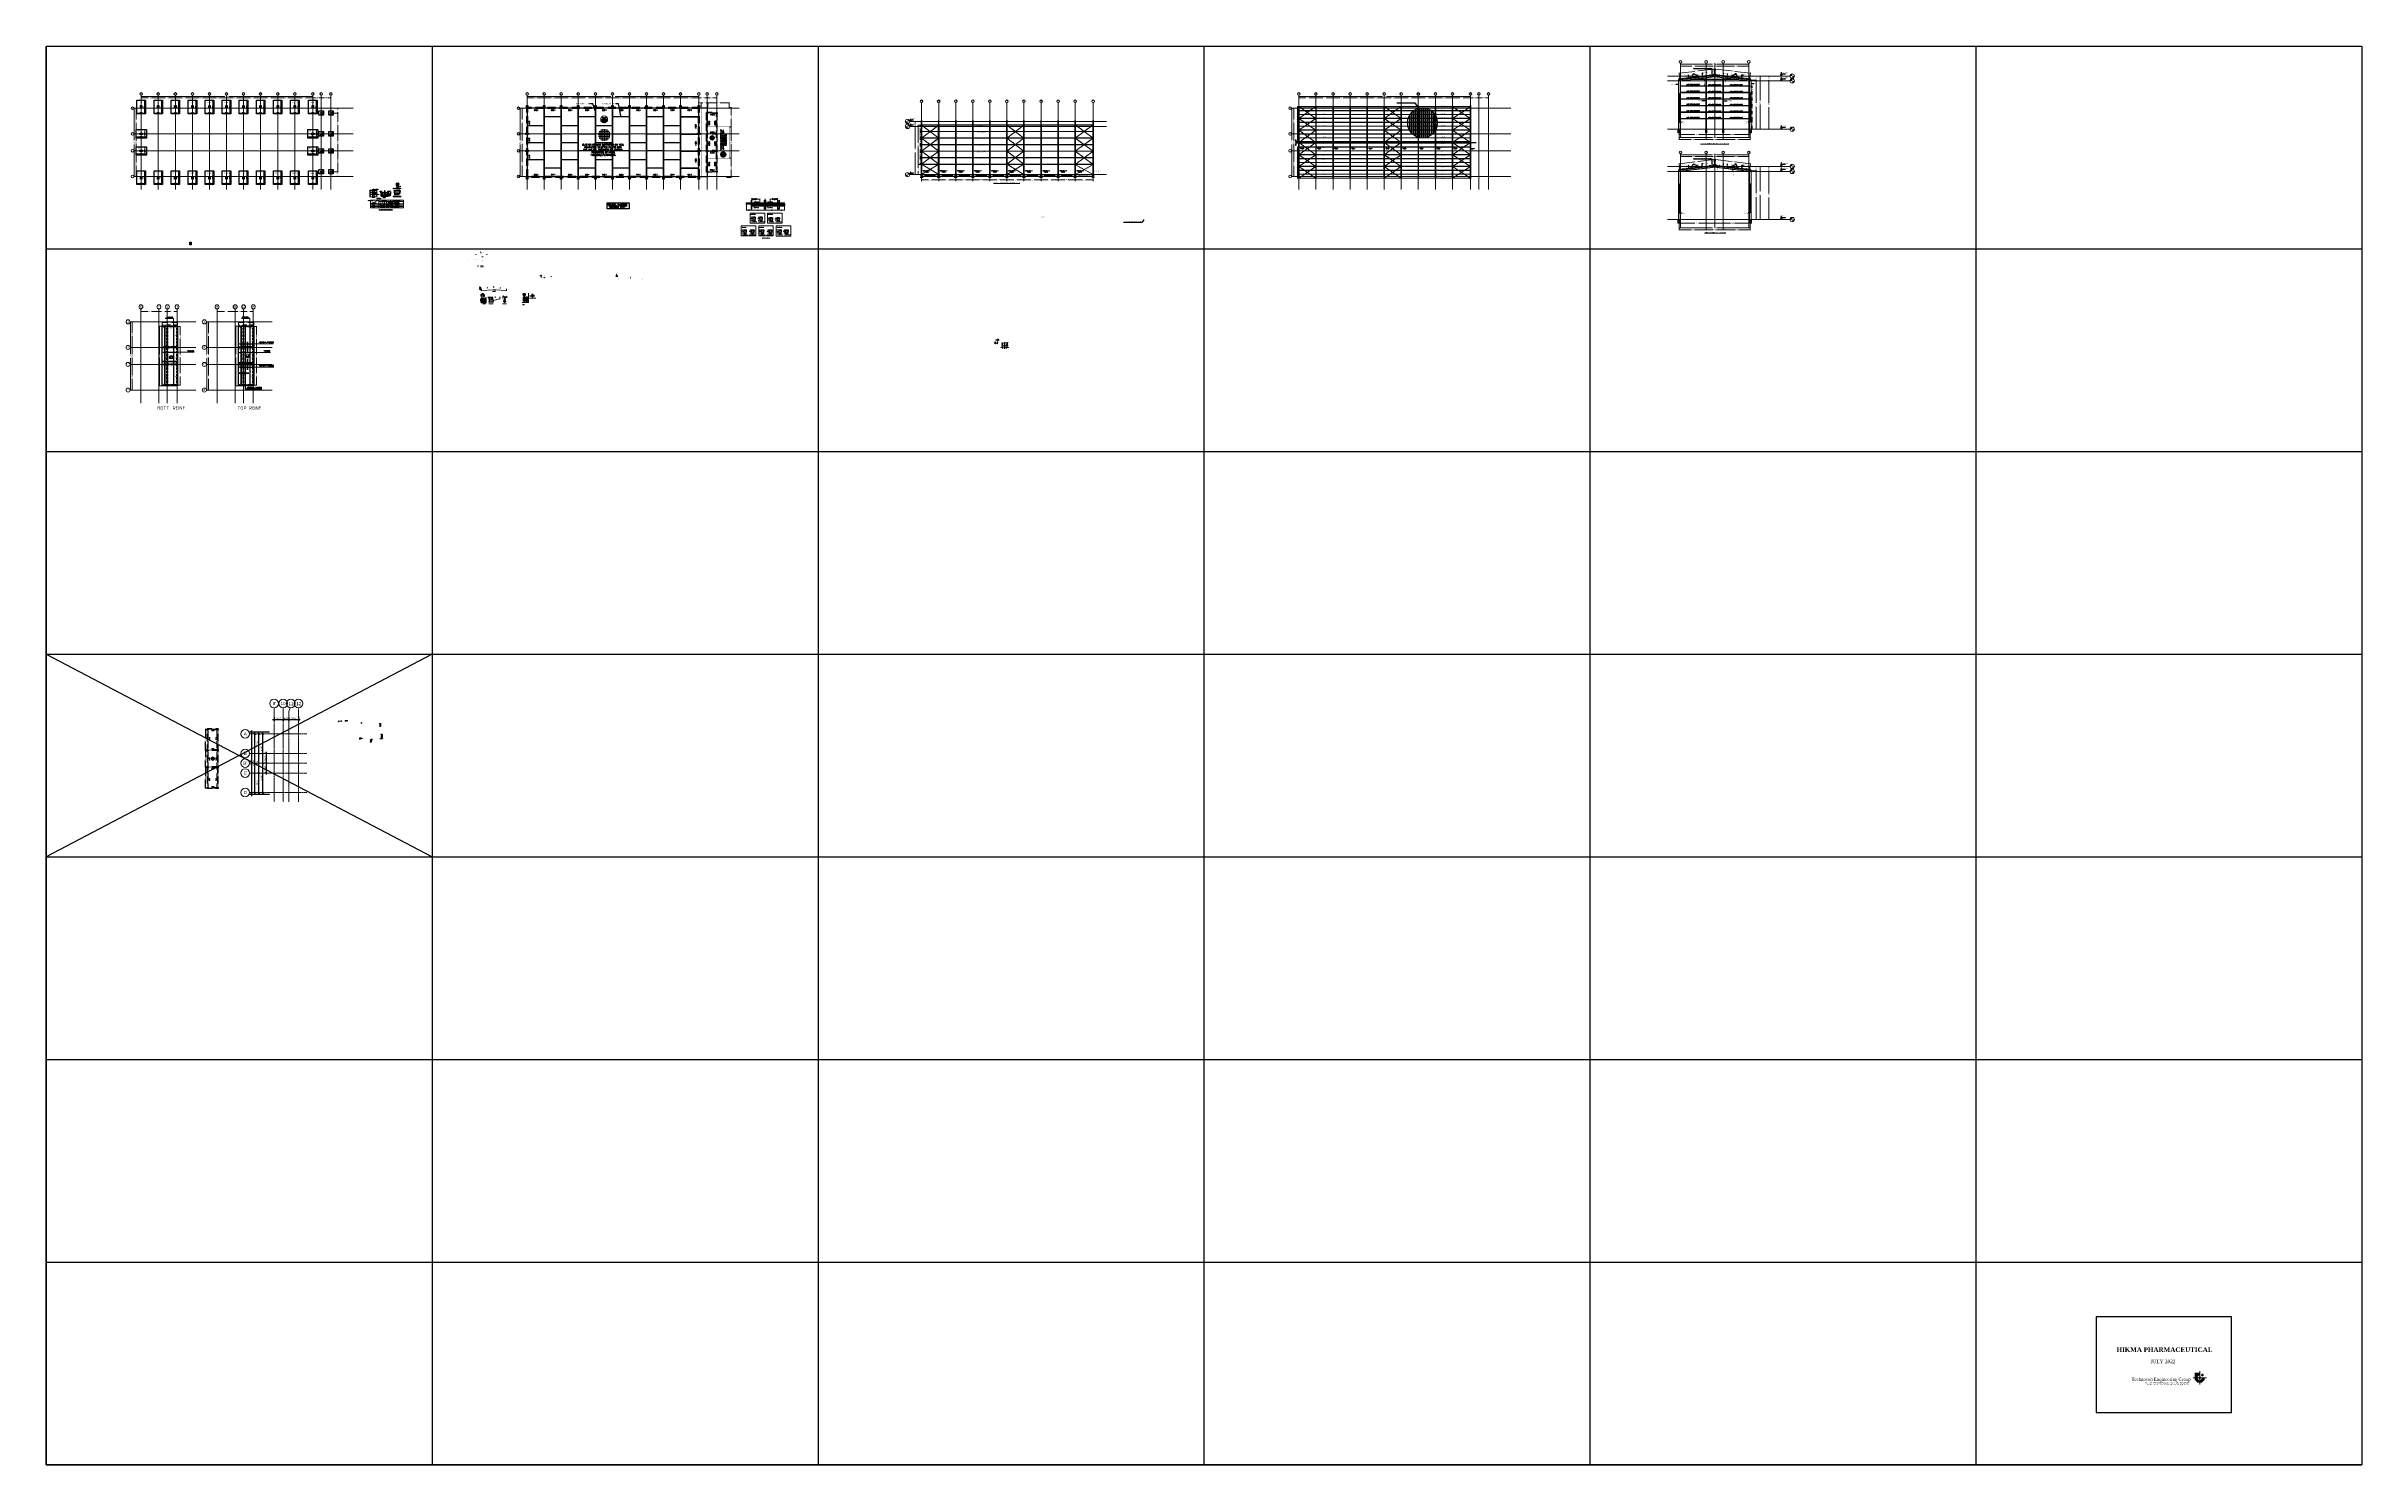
# Model space of a CAD drawing. Header units: millimetres. Extents: x -388065 to 2372687422, y -192755 to 667797.
# Drawn here: x 62926 to 741616, y 222448 to 638332 of the extents above; entities that cross this region are included whole.
import ezdxf
from ezdxf import colors
from ezdxf.entities.mleader import LeaderData, LeaderLine
from ezdxf.enums import TextEntityAlignment as Align
from ezdxf.math import Vec2, Vec3

# ---------------------------------------------------------------- set-up
doc = ezdxf.new("R2010")
doc.units = ezdxf.units.MM
for name, pattern in [('CENTER', [2, 1.25, -0.25, 0.25, -0.25]), ('D15N1A_R&D_E_pianta level 1 (L1)_00$0$PHANTOM', [12.7, 6.35, -1.27, 1.27, -1.27, 1.27, -1.27]), ('DASHDOTED', [110, 50, -25, 10, -25]), ('DASHED', [19.05, 12.7, -6.35]), ('DASHED2', [0.375, 0.25, -0.125]), ('Grid Line 1_2_', [22.225, 12.7, -3.175, 3.175, -3.175]), ('Hidden', [7.14375, 4.7625, -2.38125]), ('HIDDEN2', [4.7625, 3.175, -1.5875])]:
    doc.linetypes.add(name, pattern=pattern)
doc.layers.add('0SLABS_Pen_No__61', color=7, linetype='Continuous', lineweight=0, true_color=0x6a6a6a)
for name, color, linetype in [('2D Drafting', 7, 'Continuous'), ('BINA', 7, 'Continuous'), ('LABLE', 5, 'Continuous'), ('S-36-TAGLVL', 23, 'Continuous'), ('S-DIM', 5, 'Continuous'), ('S-FRAME', 2, 'Continuous'), ('S-HATCH', 30, 'Continuous'), ('S-STEEL HATCH', 6, 'CENTER'), ('S-STEEL-1', 2, 'CENTER'), ('S-STL-LINK', 4, 'Continuous'), ('S-TEXT-1', 3, 'Continuous'), ('S-WATER PROOFING', 7, 'Continuous'), ('STR-COL', 7, 'Continuous')]:
    doc.layers.add(name, color=color, linetype=linetype)
for name, color, linetype, lineweight in [('A-ANNO-DIMS', 211, 'Continuous', 9), ('A-FLOR', 192, 'Continuous', 9), ('A-FLOR-LEVL', 51, 'Continuous', 9), ('BEAMS', 6, 'Continuous', 30), ('KOT-20', 2, 'Continuous', 20), ('KOT-30', 3, 'Continuous', 0), ('S-BEAM', 12, 'Continuous', 9), ('S-GRID', 1, 'Continuous', 9), ('S-GRID-IDEN', 1, 'Continuous', 9), ('SLAB', 6, 'Continuous', 25), ('STR-BEAM', 5, 'Hidden', 30), ('STR-BEAM_EXPOSED', 5, 'DASHED2', 30), ('STR-CL', 1, 'CENTER', 9), ('STR-CONC', 3, 'Continuous', 30), ('STR-CONC_IN_SEC', 7, 'Continuous', 15), ('STR-CONC_IN_SEC_HIDD', 7, 'HIDDEN2', 15), ('STR-DIM', 1, 'Continuous', 9), ('STR-GRID', 248, 'Continuous', 9), ('STR-HATCH', 4, 'Continuous', 9), ('STR-REINF', 7, 'Continuous', 40), ('STR-REINF_IN_SEC', 7, 'Continuous', 30), ('STR-REINF_LEADER', 7, 'Continuous', 9), ('STR-STEEL_IN_SEC', 6, 'Continuous', 15), ('STR-STEEL_IN_SEC_HIDD', 6, 'HIDDEN2', 15), ('STR-TEXT', 7, 'Continuous', 9), ('TEXT', 7, 'Continuous', 13)]:
    doc.layers.add(name, color=color, linetype=linetype, lineweight=lineweight)
doc.styles.add('Arial', font='arial.ttf', dxfattribs={"height": 635})
doc.styles.add('Arial_2', font='arial.ttf', dxfattribs={"height": 952.5})
doc.styles.add('ARİEL TUR', font='arial.ttf', dxfattribs={"width": 0.85})
doc.styles.add('Cambria_1', font='Cambria.ttf', dxfattribs={"height": 500})
doc.styles.add('DIM', font='ROMANS.SHX', dxfattribs={"width": 0.8})
doc.styles.add('MINA_CM', font='romans.shx', dxfattribs={"height": 20})
doc.styles.add('MINA_CM_S', font='romans.shx', dxfattribs={"height": 15})
doc.styles.add('MINA_CM_X-SEC_S', font='romans.shx', dxfattribs={"height": 7.5})
doc.styles.add('MINA_MM', font='romans.shx', dxfattribs={"height": 200})
doc.styles.add('MINA_MM_ANNOT_PLAN', font='dim.shx', dxfattribs={"height": 350})
doc.styles.add('MINA_MM_LAYOUT', font='dim.shx', dxfattribs={"height": 250})
doc.styles.add('MINA_MM_LAYOUT_02', font='dim.shx', dxfattribs={"height": 400})
doc.styles.add('MINA_MM_STEEL_DETAIL', font='dim.shx', dxfattribs={"height": 35})
doc.styles.add('MINA_MM_X-SEC', font='romans.shx', dxfattribs={"height": 125})
doc.styles.add('MINA_MM_X-SEC_50', font='romans.shx', dxfattribs={"height": 100})
doc.styles.add('MINA_MM_X-SEC_S', font='romans.shx', dxfattribs={"height": 75, "bigfont": '@extfont2.shx'})
doc.styles.add('MINA_MM_X-SEC_SMALLER', font='romans.shx', dxfattribs={"height": 75, "bigfont": '@extfont2.shx'})
doc.styles.add('MZBI', font='times.ttf', dxfattribs={"height": 0.35})
doc.styles.add('MZBOLT', font='times.ttf', dxfattribs={"height": 0.5})
doc.styles.add('ROMANC', font='romanc', dxfattribs={"height": 0.3})
doc.styles.add('Romans', font='romans.shx')
doc.styles.add('ROMANT', font='romant.shx')
doc.styles.add('STYLE1', font='arial.ttf', dxfattribs={"height": 0.25})
doc.styles.add('TAHOMA', font='tahoma.ttf')
doc.styles.add('TEXTN', font='techl___.ttf', dxfattribs={"height": 0.2})
doc.styles.add('TEXTS', font='arial.ttf', dxfattribs={"width": 0.8})
doc.dimstyles.new('D100-1-20', dxfattribs={"dimtxt": 50, "dimasz": 15, "dimexe": 10, "dimexo": 10, "dimgap": 15, "dimtad": 1, "dimdec": 0, "dimzin": 13, "dimdsep": 46, "dimtxsty": 'DIM', "dimblk1": 'OBLIQUE', "dimblk2": 'OBLIQUE', "dimsah": 1, "dimcen": 0, "dimdle": 10, "dimclrd": 8, "dimclre": 8, "dimclrt": 6, "dimadec": 0, "dimazin": 0, "dimtfac": 1, "dimtdec": 0, "dimtix": 1, "dimtmove": 2, "dimatfit": 3, "dimldrblk": 'OBLIQUE', "dimfxl": 1, "dimtolj": 1, "dimtzin": 13, "dimarcsym": 0})
doc.dimstyles.new('Linear_-_Cambria_2_5mm', dxfattribs={"dimscale": 304.8, "dimtxt": 500, "dimasz": 1.5625, "dimexe": 1.5625, "dimexo": 1.041667, "dimgap": 0, "dimtad": 1, "dimdec": 0, "dimzin": 0, "dimdsep": 46, "dimtxsty": 'Cambria_1', "dimblk1": 'OBLIQUE', "dimblk2": 'OBLIQUE', "dimsah": 1, "dimcen": 0.09, "dimdle": 1.5625, "dimazin": 0, "dimtfac": 1, "dimtdec": 0, "dimtix": 1, "dimtmove": 0, "dimatfit": 3, "dimfxl": 1, "dimtvp": 1, "dimtolj": 1, "dimtzin": 0, "dimarcsym": 2})
doc.dimstyles.new('MINA_MM', dxfattribs={"dimtxt": 200, "dimasz": 100, "dimexe": 100, "dimexo": 100, "dimgap": 50, "dimtad": 0, "dimdec": 0, "dimzin": 0, "dimdsep": 46, "dimtxsty": 'MINA_MM', "dimblk": 'OBLIQUE', "dimcen": 0.09, "dimclrd": 256, "dimclre": 256, "dimclrt": 7, "dimadec": 0, "dimazin": 0, "dimtfac": 1, "dimtdec": 0, "dimtix": 1, "dimtofl": 0, "dimtmove": 0, "dimatfit": 0, "dimfxl": 1, "dimtolj": 1, "dimtzin": 0, "dimlwd": -1, "dimlwe": -1, "dimarcsym": 0})
doc.dimstyles.new('MINA_MM_LAYOUT', dxfattribs={"dimtxt": 250, "dimasz": 150, "dimexe": 100, "dimexo": 100, "dimgap": 50, "dimtad": 0, "dimdec": 0, "dimzin": 0, "dimdsep": 46, "dimtxsty": 'MINA_MM_LAYOUT', "dimblk": 'ARCHTICK', "dimcen": 0.09, "dimclrd": 256, "dimclre": 256, "dimclrt": 7, "dimadec": 0, "dimazin": 0, "dimtfac": 1, "dimtdec": 0, "dimtix": 1, "dimtofl": 0, "dimtmove": 0, "dimatfit": 0, "dimfxl": 1, "dimtolj": 1, "dimtzin": 0, "dimlwd": -1, "dimlwe": -1, "dimarcsym": 0})
doc.dimstyles.new('MINA_MM_STEEL_DET', dxfattribs={"dimtxt": 35, "dimasz": 25, "dimexe": 25, "dimexo": 25, "dimgap": 5, "dimtad": 0, "dimdec": 0, "dimzin": 0, "dimdsep": 46, "dimtxsty": 'MINA_MM_STEEL_DETAIL', "dimblk": 'OBLIQUE', "dimcen": 0.09, "dimclrd": 256, "dimclre": 256, "dimclrt": 7, "dimadec": 0, "dimazin": 0, "dimtfac": 1, "dimtdec": 0, "dimtix": 1, "dimtofl": 0, "dimtmove": 0, "dimatfit": 0, "dimfxl": 1, "dimtolj": 1, "dimtzin": 0, "dimlwd": -1, "dimlwe": -1, "dimarcsym": 0})
doc.dimstyles.new('MINA_MM_X-SEC', dxfattribs={"dimtxt": 125, "dimasz": 100, "dimexe": 100, "dimexo": 100, "dimgap": 100, "dimtad": 0, "dimdec": 0, "dimzin": 0, "dimdsep": 46, "dimtxsty": 'MINA_MM_X-SEC', "dimblk": 'OBLIQUE', "dimcen": 0.09, "dimclrd": 256, "dimclre": 256, "dimclrt": 7, "dimadec": 0, "dimazin": 0, "dimtfac": 1, "dimtdec": 0, "dimtix": 1, "dimtofl": 0, "dimtmove": 0, "dimatfit": 0, "dimfxl": 1, "dimtolj": 1, "dimtzin": 0, "dimlwd": -1, "dimlwe": -1, "dimarcsym": 0})
doc.dimstyles.new('MINA_MM_X-SEC_50', dxfattribs={"dimtxt": 100, "dimasz": 50, "dimexe": 50, "dimexo": 50, "dimgap": 0, "dimtad": 0, "dimdec": 0, "dimlfac": 0.5, "dimzin": 0, "dimdsep": 46, "dimtxsty": 'MINA_MM_X-SEC_50', "dimblk": 'OBLIQUE', "dimcen": 90, "dimclrt": 7, "dimadec": 0, "dimazin": 0, "dimtfac": 1, "dimtdec": 0, "dimtofl": 0, "dimtmove": 0, "dimatfit": 0, "dimfxl": 1, "dimtolj": 1, "dimtzin": 0, "dimarcsym": 0})
doc.dimstyles.new('MINA_MM_X-SEC_S', dxfattribs={"dimtxt": 75, "dimasz": 50, "dimexe": 100, "dimexo": 100, "dimgap": 50, "dimtad": 0, "dimdec": 0, "dimzin": 0, "dimdsep": 46, "dimtxsty": 'MINA_MM_X-SEC_S', "dimblk": 'OBLIQUE', "dimcen": 0.09, "dimclrd": 256, "dimclre": 256, "dimclrt": 7, "dimadec": 0, "dimazin": 0, "dimtfac": 1, "dimtdec": 0, "dimtix": 1, "dimtofl": 0, "dimtmove": 0, "dimatfit": 0, "dimfxl": 1, "dimtolj": 1, "dimtzin": 0, "dimlwd": -1, "dimlwe": -1, "dimarcsym": 0})
doc.dimstyles.new('S-DIM-25', dxfattribs={"dimtxt": 0.05, "dimasz": 0.0015, "dimexe": 0.025, "dimexo": 0.025, "dimgap": 0.035, "dimtad": 1, "dimdec": 0, "dimlfac": 1000, "dimzin": 0, "dimdsep": 46, "dimtxsty": 'Romans', "dimblk": 'ARCHTICK', "dimcen": 0.6, "dimdle": 0.025, "dimclrd": 256, "dimclre": 256, "dimclrt": 3, "dimadec": 0, "dimazin": 0, "dimtfac": 1, "dimtdec": 0, "dimtix": 1, "dimtmove": 0, "dimatfit": 3, "dimfxl": 0.15, "dimtolj": 1, "dimtzin": 0, "dimarcsym": 0})

# ---------------------------------------------------------------- blocks, each defined once
blk = doc.blocks.new('*U1205')
blk.add_lwpolyline([(-56558, 29706), (-56558, -29706), (56558, -29706)])
blk = doc.blocks.new('*U1206')
at = {"color": 0, "linetype": 'ByBlock', "lineweight": -2, "transparency": 16777216}
for p in [(0, 356472), (113115, 356472), (226230, 356472), (339345, 356472), (452460, 356472), (565575, 356472), (0, 297060), (113115, 297060), (226230, 297060), (339345, 297060), (452460, 297060), (565575, 297060), (0, 237648), (113115, 237648), (226230, 237648), (339345, 237648), (452460, 237648), (565575, 237648), (0, 178236), (113115, 178236), (226230, 178236), (339345, 178236), (452460, 178236), (565575, 178236), (0, 118824), (113115, 118824), (226230, 118824), (339345, 118824), (452460, 118824), (565575, 118824), (0, 59412), (113115, 59412), (226230, 59412), (339345, 59412), (452460, 59412), (565575, 59412), (0, 0), (113115, 0), (226230, 0), (339345, 0), (452460, 0), (565575, 0)]:
    blk.add_blockref('*U1205', p, dxfattribs=at)
blk = doc.blocks.new('_OBLIQUE')
at = {"color": 0, "linetype": 'ByBlock'}
blk.add_line((-0.5, -0.5), (0.5, 0.5), dxfattribs=at)
blk = doc.blocks.new('*D1737')
at = {"layer": 'Defpoints', "color": 0, "transparency": 16777216}
for p in [(1250, 2000), (964, -2000), (1250, -2000)]:
    blk.add_point(p, dxfattribs=at)
at = {"layer": 'STR-DIM', "transparency": 16777216}
for p, q in [((1150, 2000), (864, 2000)), ((964, 2000), (964, 402)), ((1150, -2000), (864, -2000)), ((964, -2000), (964, -402))]:
    blk.add_line(p, q, dxfattribs=at)
at = {"layer": 'STR-DIM', "transparency": 16777216, "xscale": 100, "yscale": 100, "zscale": 100}
for p, rotation in [((964, 2000), 90), ((964, -2000), 270)]:
    blk.add_blockref('_OBLIQUE', p, dxfattribs=dict(at, rotation=rotation))
at = {"layer": 'STR-DIM', "color": 7, "transparency": 16777216, "insert": (964, 0), "char_height": 200, "attachment_point": 5, "rotation": 90, "style": 'MINA_MM'}
blk.add_mtext('\\A1;4000', dxfattribs=at)
blk = doc.blocks.new('*D1738')
at = {"layer": 'Defpoints', "color": 0, "transparency": 16777216}
for p in [(-1250, -2000), (1250, -1728), (1250, -2000)]:
    blk.add_point(p, dxfattribs=at)
at = {"layer": 'STR-DIM', "transparency": 16777216}
for p, q in [((-1250, -1900), (-1250, -1628)), ((-1250, -1728), (-402, -1728)), ((1250, -1728), (402, -1728)), ((1250, -1900), (1250, -1628))]:
    blk.add_line(p, q, dxfattribs=at)
at = {"layer": 'STR-DIM', "transparency": 16777216, "xscale": 100, "yscale": 100, "zscale": 100, "rotation": 180}
blk.add_blockref('_OBLIQUE', (-1250, -1728), dxfattribs=at)
at = {"layer": 'STR-DIM', "transparency": 16777216, "xscale": 100, "yscale": 100, "zscale": 100}
blk.add_blockref('_OBLIQUE', (1250, -1728), dxfattribs=at)
at = {"layer": 'STR-DIM', "color": 7, "transparency": 16777216, "insert": (0, -1728), "char_height": 200, "attachment_point": 5, "style": 'MINA_MM'}
blk.add_mtext('\\A1;2500', dxfattribs=at)
blk = doc.blocks.new('*D1772')
at = {"layer": 'Defpoints', "color": 0, "transparency": 16777216}
for p in [(1500, 1250), (1071, -1250), (1500, -1250)]:
    blk.add_point(p, dxfattribs=at)
at = {"layer": 'STR-DIM', "transparency": 16777216}
for p, q in [((1400, 1250), (971, 1250)), ((1071, 1250), (1071, 402)), ((1400, -1250), (971, -1250)), ((1071, -1250), (1071, -402))]:
    blk.add_line(p, q, dxfattribs=at)
at = {"layer": 'STR-DIM', "transparency": 16777216, "xscale": 100, "yscale": 100, "zscale": 100}
for p, rotation in [((1071, 1250), 90), ((1071, -1250), 270)]:
    blk.add_blockref('_OBLIQUE', p, dxfattribs=dict(at, rotation=rotation))
at = {"layer": 'STR-DIM', "color": 7, "transparency": 16777216, "insert": (1071, 0), "char_height": 200, "attachment_point": 5, "rotation": 90, "style": 'MINA_MM'}
blk.add_mtext('\\A1;2500', dxfattribs=at)
blk = doc.blocks.new('*D1773')
at = {"layer": 'Defpoints', "color": 0, "transparency": 16777216}
for p in [(-1500, -1250), (1500, -846), (1500, -1250)]:
    blk.add_point(p, dxfattribs=at)
at = {"layer": 'STR-DIM', "transparency": 16777216}
for p, q in [((-1500, -1150), (-1500, -746)), ((-1500, -846), (-402, -846)), ((1500, -846), (402, -846)), ((1500, -1150), (1500, -746))]:
    blk.add_line(p, q, dxfattribs=at)
at = {"layer": 'STR-DIM', "transparency": 16777216, "xscale": 100, "yscale": 100, "zscale": 100, "rotation": 180}
blk.add_blockref('_OBLIQUE', (-1500, -846), dxfattribs=at)
at = {"layer": 'STR-DIM', "transparency": 16777216, "xscale": 100, "yscale": 100, "zscale": 100}
blk.add_blockref('_OBLIQUE', (1500, -846), dxfattribs=at)
at = {"layer": 'STR-DIM', "color": 7, "transparency": 16777216, "insert": (0, -846), "char_height": 200, "attachment_point": 5, "style": 'MINA_MM'}
blk.add_mtext('\\A1;3000', dxfattribs=at)
blk = doc.blocks.new('S.C.01.PLAN')
at = {"layer": 'STR-HATCH'}
h = blk.add_hatch(dxfattribs=at)
h.set_pattern_fill('ANSI31', color=256, scale=500)
h.set_pattern_definition([(45, (0, 0), (-44.194, 44.194), [])])
h.paths.add_polyline_path([(200, 150), (200, -650), (-200, -650), (-200, 150)])
at = {"layer": 'STR-CL'}
for p, q in [((0, 196), (0, -700)), ((-250, -250), (250, -250))]:
    blk.add_line(p, q, dxfattribs=at)
at = {"layer": 'STR-CONC', "ltscale": 10}
blk.add_lwpolyline([(200, 150), (200, -650), (-200, -650), (-200, 150)], close=True, dxfattribs=at)
blk = doc.blocks.new('column plan')
for p in [(90750, 620801), (95750, 620801), (100750, 620801), (105750, 620801), (110750, 620801), (115750, 620801), (120750, 620801), (125750, 620801), (130750, 620801), (135750, 620801), (141050, 620801), (90750, 600001), (95750, 600001), (100750, 600001), (105750, 600001), (110750, 600001), (115750, 600001), (120750, 600001), (125750, 600001), (130750, 600001), (135750, 600001), (141050, 600001)]:
    blk.add_blockref('S.C.01.PLAN', p)
at = {"rotation": 270}
for p in [(91000, 612651), (141300, 612651), (91000, 607651), (141300, 607651)]:
    blk.add_blockref('S.C.01.PLAN', p, dxfattribs=at)
blk = doc.blocks.new('_ARCHTICK')
at = {"color": 0, "linetype": 'ByBlock', "const_width": 0.4}
blk.add_lwpolyline([(-0.5, -0.5), (0.5, 0.5)], dxfattribs=at)
blk = doc.blocks.new('*D2523')
at = {"layer": 'Defpoints', "color": 0, "ltscale": 10, "transparency": 16777216}
for p in [(90750, 622941), (95750, 623215), (95750, 622941)]:
    blk.add_point(p, dxfattribs=at)
at = {"layer": 'STR-DIM', "ltscale": 10, "transparency": 16777216}
for p, q in [((90750, 623041), (90750, 623315)), ((90750, 623215), (92759, 623215)), ((95750, 623215), (93740, 623215)), ((95750, 623041), (95750, 623315))]:
    blk.add_line(p, q, dxfattribs=at)
at = {"layer": 'STR-DIM', "ltscale": 10, "transparency": 16777216, "xscale": 150, "yscale": 150, "zscale": 150, "rotation": 180}
blk.add_blockref('_ARCHTICK', (90750, 623215), dxfattribs=at)
at = {"layer": 'STR-DIM', "ltscale": 10, "transparency": 16777216, "xscale": 150, "yscale": 150, "zscale": 150}
blk.add_blockref('_ARCHTICK', (95750, 623215), dxfattribs=at)
at = {"layer": 'STR-DIM', "color": 7, "ltscale": 10, "transparency": 16777216, "insert": (93250, 623215), "char_height": 250, "attachment_point": 5, "style": 'MINA_MM_LAYOUT'}
blk.add_mtext('\\A1;5000', dxfattribs=at)
blk = doc.blocks.new('*D2524')
at = {"layer": 'Defpoints', "color": 0, "ltscale": 10, "transparency": 16777216}
for p in [(90750, 622941), (141050, 623641), (141050, 622941)]:
    blk.add_point(p, dxfattribs=at)
at = {"layer": 'STR-DIM', "ltscale": 10, "transparency": 16777216}
for p, q in [((90750, 623041), (90750, 623741)), ((90750, 623641), (115290, 623641)), ((141050, 623641), (116509, 623641)), ((141050, 623041), (141050, 623741))]:
    blk.add_line(p, q, dxfattribs=at)
at = {"layer": 'STR-DIM', "ltscale": 10, "transparency": 16777216, "xscale": 150, "yscale": 150, "zscale": 150, "rotation": 180}
blk.add_blockref('_ARCHTICK', (90750, 623641), dxfattribs=at)
at = {"layer": 'STR-DIM', "ltscale": 10, "transparency": 16777216, "xscale": 150, "yscale": 150, "zscale": 150}
blk.add_blockref('_ARCHTICK', (141050, 623641), dxfattribs=at)
at = {"layer": 'STR-DIM', "color": 7, "ltscale": 10, "transparency": 16777216, "insert": (115900, 623641), "char_height": 250, "attachment_point": 5, "style": 'MINA_MM_LAYOUT'}
blk.add_mtext('\\A1;50300', dxfattribs=at)
blk = doc.blocks.new('*D2525')
at = {"layer": 'Defpoints', "color": 0, "transparency": 16777216}
for p in [(95750, 622941), (100750, 623215), (100750, 622941)]:
    blk.add_point(p, dxfattribs=at)
at = {"layer": 'STR-DIM', "transparency": 16777216}
for p, q in [((95750, 623041), (95750, 623315)), ((95750, 623215), (97759, 623215)), ((100750, 623215), (98740, 623215)), ((100750, 623041), (100750, 623315))]:
    blk.add_line(p, q, dxfattribs=at)
at = {"layer": 'STR-DIM', "transparency": 16777216, "xscale": 150, "yscale": 150, "zscale": 150, "rotation": 180}
blk.add_blockref('_ARCHTICK', (95750, 623215), dxfattribs=at)
at = {"layer": 'STR-DIM', "transparency": 16777216, "xscale": 150, "yscale": 150, "zscale": 150}
blk.add_blockref('_ARCHTICK', (100750, 623215), dxfattribs=at)
at = {"layer": 'STR-DIM', "color": 7, "transparency": 16777216, "insert": (98250, 623215), "char_height": 250, "attachment_point": 5, "style": 'MINA_MM_LAYOUT'}
blk.add_mtext('\\A1;5000', dxfattribs=at)
blk = doc.blocks.new('*D2526')
at = {"layer": 'Defpoints', "color": 0, "transparency": 16777216}
for p in [(100750, 622941), (105750, 623215), (105750, 622941)]:
    blk.add_point(p, dxfattribs=at)
at = {"layer": 'STR-DIM', "transparency": 16777216}
for p, q in [((100750, 623041), (100750, 623315)), ((100750, 623215), (102759, 623215)), ((105750, 623215), (103740, 623215)), ((105750, 623041), (105750, 623315))]:
    blk.add_line(p, q, dxfattribs=at)
at = {"layer": 'STR-DIM', "transparency": 16777216, "xscale": 150, "yscale": 150, "zscale": 150, "rotation": 180}
blk.add_blockref('_ARCHTICK', (100750, 623215), dxfattribs=at)
at = {"layer": 'STR-DIM', "transparency": 16777216, "xscale": 150, "yscale": 150, "zscale": 150}
blk.add_blockref('_ARCHTICK', (105750, 623215), dxfattribs=at)
at = {"layer": 'STR-DIM', "color": 7, "transparency": 16777216, "insert": (103250, 623215), "char_height": 250, "attachment_point": 5, "style": 'MINA_MM_LAYOUT'}
blk.add_mtext('\\A1;5000', dxfattribs=at)
blk = doc.blocks.new('*D2527')
at = {"layer": 'Defpoints', "color": 0, "transparency": 16777216}
for p in [(105750, 622941), (110750, 623215), (110750, 622941)]:
    blk.add_point(p, dxfattribs=at)
at = {"layer": 'STR-DIM', "transparency": 16777216}
for p, q in [((105750, 623041), (105750, 623315)), ((105750, 623215), (107759, 623215)), ((110750, 623215), (108740, 623215)), ((110750, 623041), (110750, 623315))]:
    blk.add_line(p, q, dxfattribs=at)
at = {"layer": 'STR-DIM', "transparency": 16777216, "xscale": 150, "yscale": 150, "zscale": 150, "rotation": 180}
blk.add_blockref('_ARCHTICK', (105750, 623215), dxfattribs=at)
at = {"layer": 'STR-DIM', "transparency": 16777216, "xscale": 150, "yscale": 150, "zscale": 150}
blk.add_blockref('_ARCHTICK', (110750, 623215), dxfattribs=at)
at = {"layer": 'STR-DIM', "color": 7, "transparency": 16777216, "insert": (108250, 623215), "char_height": 250, "attachment_point": 5, "style": 'MINA_MM_LAYOUT'}
blk.add_mtext('\\A1;5000', dxfattribs=at)
blk = doc.blocks.new('*D2528')
at = {"layer": 'Defpoints', "color": 0, "transparency": 16777216}
for p in [(110750, 622941), (115750, 623215), (115750, 622941)]:
    blk.add_point(p, dxfattribs=at)
at = {"layer": 'STR-DIM', "transparency": 16777216}
for p, q in [((110750, 623041), (110750, 623315)), ((110750, 623215), (112759, 623215)), ((115750, 623215), (113740, 623215)), ((115750, 623041), (115750, 623315))]:
    blk.add_line(p, q, dxfattribs=at)
at = {"layer": 'STR-DIM', "transparency": 16777216, "xscale": 150, "yscale": 150, "zscale": 150, "rotation": 180}
blk.add_blockref('_ARCHTICK', (110750, 623215), dxfattribs=at)
at = {"layer": 'STR-DIM', "transparency": 16777216, "xscale": 150, "yscale": 150, "zscale": 150}
blk.add_blockref('_ARCHTICK', (115750, 623215), dxfattribs=at)
at = {"layer": 'STR-DIM', "color": 7, "transparency": 16777216, "insert": (113250, 623215), "char_height": 250, "attachment_point": 5, "style": 'MINA_MM_LAYOUT'}
blk.add_mtext('\\A1;5000', dxfattribs=at)
blk = doc.blocks.new('*D2529')
at = {"layer": 'Defpoints', "color": 0, "transparency": 16777216}
for p in [(115750, 622941), (120750, 623215), (120750, 622941)]:
    blk.add_point(p, dxfattribs=at)
at = {"layer": 'STR-DIM', "transparency": 16777216}
for p, q in [((115750, 623041), (115750, 623315)), ((115750, 623215), (117759, 623215)), ((120750, 623215), (118740, 623215)), ((120750, 623041), (120750, 623315))]:
    blk.add_line(p, q, dxfattribs=at)
at = {"layer": 'STR-DIM', "transparency": 16777216, "xscale": 150, "yscale": 150, "zscale": 150, "rotation": 180}
blk.add_blockref('_ARCHTICK', (115750, 623215), dxfattribs=at)
at = {"layer": 'STR-DIM', "transparency": 16777216, "xscale": 150, "yscale": 150, "zscale": 150}
blk.add_blockref('_ARCHTICK', (120750, 623215), dxfattribs=at)
at = {"layer": 'STR-DIM', "color": 7, "transparency": 16777216, "insert": (118250, 623215), "char_height": 250, "attachment_point": 5, "style": 'MINA_MM_LAYOUT'}
blk.add_mtext('\\A1;5000', dxfattribs=at)
blk = doc.blocks.new('*D2530')
at = {"layer": 'Defpoints', "color": 0, "transparency": 16777216}
for p in [(120750, 622941), (125750, 623215), (125750, 622941)]:
    blk.add_point(p, dxfattribs=at)
at = {"layer": 'STR-DIM', "transparency": 16777216}
for p, q in [((120750, 623041), (120750, 623315)), ((120750, 623215), (122759, 623215)), ((125750, 623215), (123740, 623215)), ((125750, 623041), (125750, 623315))]:
    blk.add_line(p, q, dxfattribs=at)
at = {"layer": 'STR-DIM', "transparency": 16777216, "xscale": 150, "yscale": 150, "zscale": 150, "rotation": 180}
blk.add_blockref('_ARCHTICK', (120750, 623215), dxfattribs=at)
at = {"layer": 'STR-DIM', "transparency": 16777216, "xscale": 150, "yscale": 150, "zscale": 150}
blk.add_blockref('_ARCHTICK', (125750, 623215), dxfattribs=at)
at = {"layer": 'STR-DIM', "color": 7, "transparency": 16777216, "insert": (123250, 623215), "char_height": 250, "attachment_point": 5, "style": 'MINA_MM_LAYOUT'}
blk.add_mtext('\\A1;5000', dxfattribs=at)
blk = doc.blocks.new('*D2531')
at = {"layer": 'Defpoints', "color": 0, "transparency": 16777216}
for p in [(125750, 622941), (130750, 623215), (130750, 622941)]:
    blk.add_point(p, dxfattribs=at)
at = {"layer": 'STR-DIM', "transparency": 16777216}
for p, q in [((125750, 623041), (125750, 623315)), ((125750, 623215), (127759, 623215)), ((130750, 623215), (128740, 623215)), ((130750, 623041), (130750, 623315))]:
    blk.add_line(p, q, dxfattribs=at)
at = {"layer": 'STR-DIM', "transparency": 16777216, "xscale": 150, "yscale": 150, "zscale": 150, "rotation": 180}
blk.add_blockref('_ARCHTICK', (125750, 623215), dxfattribs=at)
at = {"layer": 'STR-DIM', "transparency": 16777216, "xscale": 150, "yscale": 150, "zscale": 150}
blk.add_blockref('_ARCHTICK', (130750, 623215), dxfattribs=at)
at = {"layer": 'STR-DIM', "color": 7, "transparency": 16777216, "insert": (128250, 623215), "char_height": 250, "attachment_point": 5, "style": 'MINA_MM_LAYOUT'}
blk.add_mtext('\\A1;5000', dxfattribs=at)
blk = doc.blocks.new('*D2532')
at = {"layer": 'Defpoints', "color": 0, "transparency": 16777216}
for p in [(130750, 622941), (135750, 623215), (135750, 622941)]:
    blk.add_point(p, dxfattribs=at)
at = {"layer": 'STR-DIM', "transparency": 16777216}
for p, q in [((130750, 623041), (130750, 623315)), ((130750, 623215), (132759, 623215)), ((135750, 623215), (133740, 623215)), ((135750, 623041), (135750, 623315))]:
    blk.add_line(p, q, dxfattribs=at)
at = {"layer": 'STR-DIM', "transparency": 16777216, "xscale": 150, "yscale": 150, "zscale": 150, "rotation": 180}
blk.add_blockref('_ARCHTICK', (130750, 623215), dxfattribs=at)
at = {"layer": 'STR-DIM', "transparency": 16777216, "xscale": 150, "yscale": 150, "zscale": 150}
blk.add_blockref('_ARCHTICK', (135750, 623215), dxfattribs=at)
at = {"layer": 'STR-DIM', "color": 7, "transparency": 16777216, "insert": (133250, 623215), "char_height": 250, "attachment_point": 5, "style": 'MINA_MM_LAYOUT'}
blk.add_mtext('\\A1;5000', dxfattribs=at)
blk = doc.blocks.new('*D2533')
at = {"layer": 'Defpoints', "color": 0, "transparency": 16777216}
for p in [(135750, 622941), (141050, 623215), (141050, 622941)]:
    blk.add_point(p, dxfattribs=at)
at = {"layer": 'STR-DIM', "transparency": 16777216}
for p, q in [((135750, 623041), (135750, 623315)), ((135750, 623215), (137909, 623215)), ((141050, 623215), (138890, 623215)), ((141050, 623041), (141050, 623315))]:
    blk.add_line(p, q, dxfattribs=at)
at = {"layer": 'STR-DIM', "transparency": 16777216, "xscale": 150, "yscale": 150, "zscale": 150, "rotation": 180}
blk.add_blockref('_ARCHTICK', (135750, 623215), dxfattribs=at)
at = {"layer": 'STR-DIM', "transparency": 16777216, "xscale": 150, "yscale": 150, "zscale": 150}
blk.add_blockref('_ARCHTICK', (141050, 623215), dxfattribs=at)
at = {"layer": 'STR-DIM', "color": 7, "transparency": 16777216, "insert": (138400, 623215), "char_height": 250, "attachment_point": 5, "style": 'MINA_MM_LAYOUT'}
blk.add_mtext('\\A1;5300', dxfattribs=at)
blk = doc.blocks.new('*D2534')
at = {"layer": 'Defpoints', "color": 0, "ltscale": 10, "transparency": 16777216}
for p in [(89250, 620151), (88694, 600151), (89250, 600151)]:
    blk.add_point(p, dxfattribs=at)
at = {"layer": 'STR-DIM', "ltscale": 10, "transparency": 16777216}
for p, q in [((89150, 620151), (88594, 620151)), ((88694, 620151), (88694, 610761)), ((88694, 600151), (88694, 609542)), ((89150, 600151), (88594, 600151))]:
    blk.add_line(p, q, dxfattribs=at)
at = {"layer": 'STR-DIM', "ltscale": 10, "transparency": 16777216, "xscale": 150, "yscale": 150, "zscale": 150}
for p, rotation in [((88694, 620151), 90), ((88694, 600151), 270)]:
    blk.add_blockref('_ARCHTICK', p, dxfattribs=dict(at, rotation=rotation))
at = {"layer": 'STR-DIM', "color": 7, "ltscale": 10, "transparency": 16777216, "insert": (88694, 610151), "char_height": 250, "attachment_point": 5, "rotation": 90, "style": 'MINA_MM_LAYOUT'}
blk.add_mtext('\\A1;20000', dxfattribs=at)
blk = doc.blocks.new('*D2535')
at = {"layer": 'Defpoints', "color": 0, "ltscale": 10, "transparency": 16777216}
for p in [(89250, 620151), (89270, 612651), (89750, 612651)]:
    blk.add_point(p, dxfattribs=at)
at = {"layer": 'STR-DIM', "ltscale": 10, "transparency": 16777216}
for p, q in [((89270, 620151), (89270, 616892)), ((89350, 620151), (89370, 620151)), ((89650, 612651), (89170, 612651)), ((89270, 612651), (89270, 615911))]:
    blk.add_line(p, q, dxfattribs=at)
at = {"layer": 'STR-DIM', "ltscale": 10, "transparency": 16777216, "xscale": 150, "yscale": 150, "zscale": 150}
for p, rotation in [((89270, 620151), 90), ((89270, 612651), 270)]:
    blk.add_blockref('_ARCHTICK', p, dxfattribs=dict(at, rotation=rotation))
at = {"layer": 'STR-DIM', "color": 7, "ltscale": 10, "transparency": 16777216, "insert": (89270, 616401), "char_height": 250, "attachment_point": 5, "rotation": 90, "style": 'MINA_MM_LAYOUT'}
blk.add_mtext('\\A1;7500', dxfattribs=at)
blk = doc.blocks.new('*D2536')
at = {"layer": 'Defpoints', "color": 0, "transparency": 16777216}
for p in [(89750, 612651), (89270, 607651), (89750, 607651)]:
    blk.add_point(p, dxfattribs=at)
at = {"layer": 'STR-DIM', "transparency": 16777216}
for p, q in [((89650, 612651), (89170, 612651)), ((89270, 612651), (89270, 610642)), ((89650, 607651), (89170, 607651)), ((89270, 607651), (89270, 609661))]:
    blk.add_line(p, q, dxfattribs=at)
at = {"layer": 'STR-DIM', "transparency": 16777216, "xscale": 150, "yscale": 150, "zscale": 150}
for p, rotation in [((89270, 612651), 90), ((89270, 607651), 270)]:
    blk.add_blockref('_ARCHTICK', p, dxfattribs=dict(at, rotation=rotation))
at = {"layer": 'STR-DIM', "color": 7, "transparency": 16777216, "insert": (89270, 610151), "char_height": 250, "attachment_point": 5, "rotation": 90, "style": 'MINA_MM_LAYOUT'}
blk.add_mtext('\\A1;5000', dxfattribs=at)
blk = doc.blocks.new('*D2537')
at = {"layer": 'Defpoints', "color": 0, "transparency": 16777216}
for p in [(89750, 607651), (89250, 600151), (89270, 600151)]:
    blk.add_point(p, dxfattribs=at)
at = {"layer": 'STR-DIM', "transparency": 16777216}
for p, q in [((89650, 607651), (89170, 607651)), ((89270, 607651), (89270, 604392)), ((89270, 600151), (89270, 603411)), ((89350, 600151), (89370, 600151))]:
    blk.add_line(p, q, dxfattribs=at)
at = {"layer": 'STR-DIM', "transparency": 16777216, "xscale": 150, "yscale": 150, "zscale": 150}
for p, rotation in [((89270, 607651), 90), ((89270, 600151), 270)]:
    blk.add_blockref('_ARCHTICK', p, dxfattribs=dict(at, rotation=rotation))
at = {"layer": 'STR-DIM', "color": 7, "transparency": 16777216, "insert": (89270, 603901), "char_height": 250, "attachment_point": 5, "rotation": 90, "style": 'MINA_MM_LAYOUT'}
blk.add_mtext('\\A1;7500', dxfattribs=at)
blk = doc.blocks.new('*D2056')
at = {"layer": 'Defpoints', "color": 0, "ltscale": 0.1, "transparency": 16777216}
for p in [(141050, 622941), (143500, 623215), (143500, 622914)]:
    blk.add_point(p, dxfattribs=at)
at = {"layer": 'STR-DIM', "ltscale": 0.1, "transparency": 16777216}
for p, q in [((141050, 623041), (141050, 623315)), ((141050, 623215), (141784, 623215)), ((143500, 623215), (142765, 623215)), ((143500, 623014), (143500, 623315))]:
    blk.add_line(p, q, dxfattribs=at)
at = {"layer": 'STR-DIM', "ltscale": 0.1, "transparency": 16777216, "xscale": 150, "yscale": 150, "zscale": 150, "rotation": 180}
blk.add_blockref('_ARCHTICK', (141050, 623215), dxfattribs=at)
at = {"layer": 'STR-DIM', "ltscale": 0.1, "transparency": 16777216, "xscale": 150, "yscale": 150, "zscale": 150}
blk.add_blockref('_ARCHTICK', (143500, 623215), dxfattribs=at)
at = {"layer": 'STR-DIM', "color": 7, "ltscale": 0.1, "transparency": 16777216, "insert": (142275, 623215), "char_height": 250, "attachment_point": 5, "style": 'MINA_MM_LAYOUT'}
blk.add_mtext('\\A1;2450', dxfattribs=at)
blk = doc.blocks.new('*D2057')
at = {"layer": 'Defpoints', "color": 0, "ltscale": 0.1, "transparency": 16777216}
for p in [(143500, 622914), (146350, 623215), (146350, 622912)]:
    blk.add_point(p, dxfattribs=at)
at = {"layer": 'STR-DIM', "ltscale": 0.1, "transparency": 16777216}
for p, q in [((143500, 623014), (143500, 623315)), ((143500, 623215), (144434, 623215)), ((146350, 623215), (145415, 623215)), ((146350, 623012), (146350, 623315))]:
    blk.add_line(p, q, dxfattribs=at)
at = {"layer": 'STR-DIM', "ltscale": 0.1, "transparency": 16777216, "xscale": 150, "yscale": 150, "zscale": 150, "rotation": 180}
blk.add_blockref('_ARCHTICK', (143500, 623215), dxfattribs=at)
at = {"layer": 'STR-DIM', "ltscale": 0.1, "transparency": 16777216, "xscale": 150, "yscale": 150, "zscale": 150}
blk.add_blockref('_ARCHTICK', (146350, 623215), dxfattribs=at)
at = {"layer": 'STR-DIM', "color": 7, "ltscale": 0.1, "transparency": 16777216, "insert": (144925, 623215), "char_height": 250, "attachment_point": 5, "style": 'MINA_MM_LAYOUT'}
blk.add_mtext('\\A1;2850', dxfattribs=at)
blk = doc.blocks.new('*U1633')
at = {"layer": 'STR-TEXT', "insert": (-334, 100), "char_height": 350, "attachment_point": 1, "style": 'MINA_MM'}
blk.add_mtext_dynamic_manual_height_columns('G.B.1', width=668.67, gutter_width=12.5, heights=[0], dxfattribs=at)
blk = doc.blocks.new('*U1634')
at = {"layer": 'STR-BEAM_EXPOSED', "color": 0, "linetype": 'ByBlock', "lineweight": -2, "transparency": 16777216}
for p in [(0, 0), (5000, 0), (10000, 0), (15000, 0), (20000, 0), (25000, 0), (30000, 0), (35000, 0), (40000, 0), (45000, 0)]:
    blk.add_blockref('*U1633', p, dxfattribs=at)
blk = doc.blocks.new('*U1640')
at = {"layer": 'STR-TEXT', "insert": (-334, 100), "char_height": 350, "attachment_point": 1, "style": 'MINA_MM'}
blk.add_mtext_dynamic_manual_height_columns('G.B.1', width=668.67, gutter_width=12.5, heights=[0], dxfattribs=at)
blk = doc.blocks.new('*U1639')
at = {"layer": 'STR-BEAM_EXPOSED', "color": 0, "linetype": 'ByBlock', "lineweight": -2, "transparency": 16777216}
for p in [(0, 0), (5000, 0), (10000, 0)]:
    blk.add_blockref('*U1640', p, dxfattribs=at)
blk = doc.blocks.new('*D1644')
at = {"layer": 'Defpoints', "color": 0, "transparency": 16777216}
for p in [(161185, 594644), (163060, 594644), (163060, 594283)]:
    blk.add_point(p, dxfattribs=at)
at = {"layer": 'STR-DIM', "transparency": 16777216}
for p, q in [((161185, 594544), (161185, 594183)), ((161185, 594283), (162048, 594283)), ((163060, 594283), (162198, 594283)), ((163060, 594544), (163060, 594183))]:
    blk.add_line(p, q, dxfattribs=at)
at = {"layer": 'STR-DIM', "transparency": 16777216, "xscale": 50, "yscale": 50, "zscale": 50, "rotation": 180}
blk.add_blockref('_OBLIQUE', (161185, 594283), dxfattribs=at)
at = {"layer": 'STR-DIM', "transparency": 16777216, "xscale": 50, "yscale": 50, "zscale": 50}
blk.add_blockref('_OBLIQUE', (163060, 594283), dxfattribs=at)
at = {"layer": 'STR-DIM', "color": 7, "transparency": 16777216, "insert": (162123, 594283), "char_height": 75, "attachment_point": 5, "style": 'MINA_MM_X-SEC_S'}
blk.add_mtext('\\A1;B', dxfattribs=at)
blk = doc.blocks.new('BAR')
at = {"layer": 'STR-HATCH'}
h = blk.add_hatch(dxfattribs=at)
h.set_pattern_fill('ANSI31', color=256, scale=20)
h.set_pattern_definition([(45, (0, 0), (-1.76777, 1.76777), [])])
edge = h.paths.add_edge_path()
edge.add_arc((0, 0), 12.5, 0, 360)
at = {"layer": 'STR-REINF_IN_SEC'}
blk.add_circle((0, 0), 12.5, dxfattribs=at)
blk = doc.blocks.new('*D1645')
at = {"layer": 'Defpoints', "color": 0, "transparency": 16777216}
for p in [(163060, 594644), (163060, 594544), (163613, 594644)]:
    blk.add_point(p, dxfattribs=at)
at = {"layer": 'STR-DIM', "transparency": 16777216}
for p, q in [((163160, 594644), (163713, 594644)), ((163160, 594544), (163713, 594544)), ((163613, 594644), (163613, 594694)), ((163613, 594544), (163613, 594444))]:
    blk.add_line(p, q, dxfattribs=at)
at = {"layer": 'STR-DIM', "transparency": 16777216, "xscale": 50, "yscale": 50, "zscale": 50}
for p, rotation in [((163613, 594644), 270), ((163613, 594544), 90)]:
    blk.add_blockref('_OBLIQUE', p, dxfattribs=dict(at, rotation=rotation))
at = {"layer": 'STR-DIM', "color": 7, "transparency": 16777216, "insert": (163613, 594303), "char_height": 75, "attachment_point": 5, "rotation": 90, "style": 'MINA_MM_X-SEC_S'}
blk.add_mtext('\\A1;100', dxfattribs=at)
blk = doc.blocks.new('*D1646')
at = {"layer": 'Defpoints', "color": 0, "transparency": 16777216}
for p in [(163060, 595056), (163060, 594644), (163613, 594644)]:
    blk.add_point(p, dxfattribs=at)
at = {"layer": 'STR-DIM', "transparency": 16777216}
for p, q in [((163160, 595056), (163713, 595056)), ((163160, 594644), (163713, 594644)), ((163613, 595056), (163613, 594925)), ((163613, 594644), (163613, 594775))]:
    blk.add_line(p, q, dxfattribs=at)
at = {"layer": 'STR-DIM', "transparency": 16777216, "xscale": 50, "yscale": 50, "zscale": 50}
for p, rotation in [((163613, 595056), 90), ((163613, 594644), 270)]:
    blk.add_blockref('_OBLIQUE', p, dxfattribs=dict(at, rotation=rotation))
at = {"layer": 'STR-DIM', "color": 7, "transparency": 16777216, "insert": (163613, 594850), "char_height": 75, "attachment_point": 5, "rotation": 90, "style": 'MINA_MM_X-SEC_S'}
blk.add_mtext('\\A1;H', dxfattribs=at)
blk = doc.blocks.new('*D1647')
at = {"layer": 'Defpoints', "color": 0, "transparency": 16777216}
for p in [(163060, 594544), (163431, 595806), (163845, 595806)]:
    blk.add_point(p, dxfattribs=at)
at = {"layer": 'STR-DIM', "transparency": 16777216}
for p, q in [((163160, 594544), (163945, 594544)), ((163531, 595806), (163945, 595806)), ((163845, 595806), (163845, 595856)), ((163845, 594544), (163845, 594494))]:
    blk.add_line(p, q, dxfattribs=at)
at = {"layer": 'STR-DIM', "transparency": 16777216, "xscale": 50, "yscale": 50, "zscale": 50}
for p, rotation in [((163845, 595806), 270), ((163845, 594544), 90)]:
    blk.add_blockref('_OBLIQUE', p, dxfattribs=dict(at, rotation=rotation))
at = {"layer": 'STR-DIM', "color": 7, "transparency": 16777216, "insert": (163845, 595175), "char_height": 75, "attachment_point": 5, "rotation": 90, "style": 'MINA_MM_X-SEC_S'}
blk.add_mtext('\\A1;2000MM OR\\PAS SITE CONDITIONS', dxfattribs=at)
blk = doc.blocks.new('*U1207')
at = {"layer": 'STR-REINF_IN_SEC', "xscale": 0.1280000000000517, "yscale": 0.1280000000000517, "zscale": 0.1280000000000517}
blk.add_blockref('BAR', (0, 0), dxfattribs=at)
blk = doc.blocks.new('*U1642')
at = {"color": 0, "linetype": 'ByBlock', "lineweight": -2, "transparency": 16777216, "xscale": 7.500000000000002, "yscale": 7.500000000000002, "zscale": 7.500000000000002}
blk.add_blockref('*U1207', (0, 0), dxfattribs=at)
blk = doc.blocks.new('*U1643')
at = {"layer": 'STR-DIM', "color": 0, "linetype": 'ByBlock', "lineweight": -2, "transparency": 16777216}
for p in [(0, 0), (112.5, 0), (225, 0), (337.5, 0), (450, 0), (562.5, 0), (675, 0), (787.5, 0), (900, 0), (1012.5, 0), (1125, 0), (1237.5, 0), (1350, 0), (1462.5, 0), (1575, 0), (1687.5, 0)]:
    blk.add_blockref('*U1642', p, dxfattribs=at)
blk = doc.blocks.new('*D1648')
at = {"layer": 'Defpoints', "color": 0, "transparency": 16777216}
for p in [(157870, 596048), (159783, 596175), (159783, 596048)]:
    blk.add_point(p, dxfattribs=at)
at = {"layer": 'STR-DIM', "transparency": 16777216}
for p, q in [((157870, 596148), (157870, 596275)), ((157870, 596175), (158752, 596175)), ((159783, 596175), (158902, 596175)), ((159783, 596148), (159783, 596275))]:
    blk.add_line(p, q, dxfattribs=at)
at = {"layer": 'STR-DIM', "transparency": 16777216, "xscale": 50, "yscale": 50, "zscale": 50, "rotation": 180}
blk.add_blockref('_OBLIQUE', (157870, 596175), dxfattribs=at)
at = {"layer": 'STR-DIM', "transparency": 16777216, "xscale": 50, "yscale": 50, "zscale": 50}
blk.add_blockref('_OBLIQUE', (159783, 596175), dxfattribs=at)
at = {"layer": 'STR-DIM', "color": 7, "transparency": 16777216, "insert": (158827, 596175), "char_height": 75, "attachment_point": 5, "style": 'MINA_MM_X-SEC_S'}
blk.add_mtext('\\A1;B', dxfattribs=at)
blk = doc.blocks.new('*D1649')
at = {"layer": 'Defpoints', "color": 0, "transparency": 16777216}
for p in [(157721, 594173), (157870, 596048), (157870, 594173)]:
    blk.add_point(p, dxfattribs=at)
at = {"layer": 'STR-DIM', "transparency": 16777216}
for p, q in [((157770, 596048), (157621, 596048)), ((157770, 594173), (157621, 594173)), ((157721, 596048), (157721, 595182)), ((157721, 594173), (157721, 595039))]:
    blk.add_line(p, q, dxfattribs=at)
at = {"layer": 'STR-DIM', "transparency": 16777216, "xscale": 50, "yscale": 50, "zscale": 50}
for p, rotation in [((157721, 596048), 90), ((157721, 594173), 270)]:
    blk.add_blockref('_OBLIQUE', p, dxfattribs=dict(at, rotation=rotation))
at = {"layer": 'STR-DIM', "color": 7, "transparency": 16777216, "insert": (157721, 595110), "char_height": 75, "attachment_point": 5, "rotation": 90, "style": 'MINA_MM_X-SEC_S'}
blk.add_mtext('\\A1;L', dxfattribs=at)
blk = doc.blocks.new('CIRLCE')
at = {"layer": 'STR-DIM', "ltscale": 0.1}
blk.add_circle((0, 0), 125, dxfattribs=at)
blk = doc.blocks.new('LARGE_ARROW')
at = {"layer": 'STR-DIM', "color": 7, "lineweight": 9}
for p, q in [((0, -74), (0, 74)), ((30, 0), (185, 89)), ((30, -74), (30, 74)), ((185, -89), (30, 0)), ((185, 89), (185, -89))]:
    blk.add_line(p, q, dxfattribs=at)
blk = doc.blocks.new('*D1650')
at = {"layer": 'Defpoints', "color": 0, "transparency": 16777216}
for p in [(166510, 596052), (166510, 595252), (166635, 595252)]:
    blk.add_point(p, dxfattribs=at)
at = {"layer": 'STR-DIM', "color": 0, "lineweight": -2, "transparency": 16777216}
for p, q in [((166560, 596052), (166685, 596052)), ((166560, 595252), (166685, 595252)), ((166635, 596052), (166635, 595780)), ((166635, 595252), (166635, 595523))]:
    blk.add_line(p, q, dxfattribs=at)
at = {"layer": 'STR-DIM', "color": 0, "lineweight": -2, "transparency": 16777216, "xscale": 50, "yscale": 50, "zscale": 50}
for p, rotation in [((166635, 596052), 90), ((166635, 595252), 270)]:
    blk.add_blockref('_OBLIQUE', p, dxfattribs=dict(at, rotation=rotation))
at = {"layer": 'STR-DIM', "color": 7, "transparency": 16777216, "insert": (166635, 595652), "char_height": 100, "attachment_point": 5, "rotation": 90, "style": 'MINA_MM_X-SEC_50'}
blk.add_mtext('\\A1;400', dxfattribs=at)
blk = doc.blocks.new('*D1651')
at = {"layer": 'Defpoints', "color": 0, "transparency": 16777216}
for p in [(164910, 596052), (166510, 596185), (166510, 596052)]:
    blk.add_point(p, dxfattribs=at)
at = {"layer": 'STR-DIM', "color": 0, "lineweight": -2, "transparency": 16777216}
for p, q in [((164910, 596102), (164910, 596235)), ((164910, 596185), (165581, 596185)), ((166510, 596185), (165839, 596185)), ((166510, 596102), (166510, 596235))]:
    blk.add_line(p, q, dxfattribs=at)
at = {"layer": 'STR-DIM', "color": 0, "lineweight": -2, "transparency": 16777216, "xscale": 50, "yscale": 50, "zscale": 50, "rotation": 180}
blk.add_blockref('_OBLIQUE', (164910, 596185), dxfattribs=at)
at = {"layer": 'STR-DIM', "color": 0, "lineweight": -2, "transparency": 16777216, "xscale": 50, "yscale": 50, "zscale": 50}
blk.add_blockref('_OBLIQUE', (166510, 596185), dxfattribs=at)
at = {"layer": 'STR-DIM', "color": 7, "transparency": 16777216, "insert": (165710, 596185), "char_height": 100, "attachment_point": 5, "style": 'MINA_MM_X-SEC_50'}
blk.add_mtext('\\A1;800', dxfattribs=at)
blk = doc.blocks.new('*D1654')
at = {"layer": 'Defpoints', "color": 0, "ltscale": 10, "transparency": 16777216}
for p in [(319498, 599547), (324498, 599547), (324498, 599201)]:
    blk.add_point(p, dxfattribs=at)
at = {"layer": 'STR-DIM', "ltscale": 10, "transparency": 16777216}
for p, q in [((319498, 599447), (319498, 599101)), ((319498, 599201), (321507, 599201)), ((324498, 599201), (322488, 599201)), ((324498, 599447), (324498, 599101))]:
    blk.add_line(p, q, dxfattribs=at)
at = {"layer": 'STR-DIM', "ltscale": 10, "transparency": 16777216, "xscale": 150, "yscale": 150, "zscale": 150, "rotation": 180}
blk.add_blockref('_ARCHTICK', (319498, 599201), dxfattribs=at)
at = {"layer": 'STR-DIM', "ltscale": 10, "transparency": 16777216, "xscale": 150, "yscale": 150, "zscale": 150}
blk.add_blockref('_ARCHTICK', (324498, 599201), dxfattribs=at)
at = {"layer": 'STR-DIM', "color": 7, "ltscale": 10, "transparency": 16777216, "insert": (321998, 599201), "char_height": 250, "attachment_point": 5, "style": 'MINA_MM_LAYOUT'}
blk.add_mtext('\\A1;5000', dxfattribs=at)
blk = doc.blocks.new('*D1655')
at = {"layer": 'Defpoints', "color": 0, "ltscale": 10, "transparency": 16777216}
for p in [(324498, 599547), (329498, 599547), (329498, 599201)]:
    blk.add_point(p, dxfattribs=at)
at = {"layer": 'STR-DIM', "ltscale": 10, "transparency": 16777216}
for p, q in [((324498, 599447), (324498, 599101)), ((324498, 599201), (326507, 599201)), ((329498, 599201), (327488, 599201)), ((329498, 599447), (329498, 599101))]:
    blk.add_line(p, q, dxfattribs=at)
at = {"layer": 'STR-DIM', "ltscale": 10, "transparency": 16777216, "xscale": 150, "yscale": 150, "zscale": 150, "rotation": 180}
blk.add_blockref('_ARCHTICK', (324498, 599201), dxfattribs=at)
at = {"layer": 'STR-DIM', "ltscale": 10, "transparency": 16777216, "xscale": 150, "yscale": 150, "zscale": 150}
blk.add_blockref('_ARCHTICK', (329498, 599201), dxfattribs=at)
at = {"layer": 'STR-DIM', "color": 7, "ltscale": 10, "transparency": 16777216, "insert": (326998, 599201), "char_height": 250, "attachment_point": 5, "style": 'MINA_MM_LAYOUT'}
blk.add_mtext('\\A1;5000', dxfattribs=at)
blk = doc.blocks.new('*D1656')
at = {"layer": 'Defpoints', "color": 0, "ltscale": 10, "transparency": 16777216}
for p in [(329498, 599547), (334498, 599547), (334498, 599201)]:
    blk.add_point(p, dxfattribs=at)
at = {"layer": 'STR-DIM', "ltscale": 10, "transparency": 16777216}
for p, q in [((329498, 599447), (329498, 599101)), ((329498, 599201), (331507, 599201)), ((334498, 599201), (332488, 599201)), ((334498, 599447), (334498, 599101))]:
    blk.add_line(p, q, dxfattribs=at)
at = {"layer": 'STR-DIM', "ltscale": 10, "transparency": 16777216, "xscale": 150, "yscale": 150, "zscale": 150, "rotation": 180}
blk.add_blockref('_ARCHTICK', (329498, 599201), dxfattribs=at)
at = {"layer": 'STR-DIM', "ltscale": 10, "transparency": 16777216, "xscale": 150, "yscale": 150, "zscale": 150}
blk.add_blockref('_ARCHTICK', (334498, 599201), dxfattribs=at)
at = {"layer": 'STR-DIM', "color": 7, "ltscale": 10, "transparency": 16777216, "insert": (331998, 599201), "char_height": 250, "attachment_point": 5, "style": 'MINA_MM_LAYOUT'}
blk.add_mtext('\\A1;5000', dxfattribs=at)
blk = doc.blocks.new('*D1657')
at = {"layer": 'Defpoints', "color": 0, "ltscale": 10, "transparency": 16777216}
for p in [(334498, 599547), (339498, 599547), (339498, 599201)]:
    blk.add_point(p, dxfattribs=at)
at = {"layer": 'STR-DIM', "ltscale": 10, "transparency": 16777216}
for p, q in [((334498, 599447), (334498, 599101)), ((334498, 599201), (336507, 599201)), ((339498, 599201), (337488, 599201)), ((339498, 599447), (339498, 599101))]:
    blk.add_line(p, q, dxfattribs=at)
at = {"layer": 'STR-DIM', "ltscale": 10, "transparency": 16777216, "xscale": 150, "yscale": 150, "zscale": 150, "rotation": 180}
blk.add_blockref('_ARCHTICK', (334498, 599201), dxfattribs=at)
at = {"layer": 'STR-DIM', "ltscale": 10, "transparency": 16777216, "xscale": 150, "yscale": 150, "zscale": 150}
blk.add_blockref('_ARCHTICK', (339498, 599201), dxfattribs=at)
at = {"layer": 'STR-DIM', "color": 7, "ltscale": 10, "transparency": 16777216, "insert": (336998, 599201), "char_height": 250, "attachment_point": 5, "style": 'MINA_MM_LAYOUT'}
blk.add_mtext('\\A1;5000', dxfattribs=at)
blk = doc.blocks.new('*D1658')
at = {"layer": 'Defpoints', "color": 0, "ltscale": 10, "transparency": 16777216}
for p in [(339498, 599547), (344498, 599547), (344498, 599201)]:
    blk.add_point(p, dxfattribs=at)
at = {"layer": 'STR-DIM', "ltscale": 10, "transparency": 16777216}
for p, q in [((339498, 599447), (339498, 599101)), ((339498, 599201), (341507, 599201)), ((344498, 599201), (342488, 599201)), ((344498, 599447), (344498, 599101))]:
    blk.add_line(p, q, dxfattribs=at)
at = {"layer": 'STR-DIM', "ltscale": 10, "transparency": 16777216, "xscale": 150, "yscale": 150, "zscale": 150, "rotation": 180}
blk.add_blockref('_ARCHTICK', (339498, 599201), dxfattribs=at)
at = {"layer": 'STR-DIM', "ltscale": 10, "transparency": 16777216, "xscale": 150, "yscale": 150, "zscale": 150}
blk.add_blockref('_ARCHTICK', (344498, 599201), dxfattribs=at)
at = {"layer": 'STR-DIM', "color": 7, "ltscale": 10, "transparency": 16777216, "insert": (341998, 599201), "char_height": 250, "attachment_point": 5, "style": 'MINA_MM_LAYOUT'}
blk.add_mtext('\\A1;5000', dxfattribs=at)
blk = doc.blocks.new('*D1659')
at = {"layer": 'Defpoints', "color": 0, "ltscale": 10, "transparency": 16777216}
for p in [(344498, 599547), (349498, 599547), (349498, 599201)]:
    blk.add_point(p, dxfattribs=at)
at = {"layer": 'STR-DIM', "ltscale": 10, "transparency": 16777216}
for p, q in [((344498, 599447), (344498, 599101)), ((344498, 599201), (346507, 599201)), ((349498, 599201), (347488, 599201)), ((349498, 599447), (349498, 599101))]:
    blk.add_line(p, q, dxfattribs=at)
at = {"layer": 'STR-DIM', "ltscale": 10, "transparency": 16777216, "xscale": 150, "yscale": 150, "zscale": 150, "rotation": 180}
blk.add_blockref('_ARCHTICK', (344498, 599201), dxfattribs=at)
at = {"layer": 'STR-DIM', "ltscale": 10, "transparency": 16777216, "xscale": 150, "yscale": 150, "zscale": 150}
blk.add_blockref('_ARCHTICK', (349498, 599201), dxfattribs=at)
at = {"layer": 'STR-DIM', "color": 7, "ltscale": 10, "transparency": 16777216, "insert": (346998, 599201), "char_height": 250, "attachment_point": 5, "style": 'MINA_MM_LAYOUT'}
blk.add_mtext('\\A1;5000', dxfattribs=at)
blk = doc.blocks.new('*D1660')
at = {"layer": 'Defpoints', "color": 0, "ltscale": 10, "transparency": 16777216}
for p in [(349498, 599547), (354498, 599547), (354498, 599201)]:
    blk.add_point(p, dxfattribs=at)
at = {"layer": 'STR-DIM', "ltscale": 10, "transparency": 16777216}
for p, q in [((349498, 599447), (349498, 599101)), ((349498, 599201), (351507, 599201)), ((354498, 599201), (352488, 599201)), ((354498, 599447), (354498, 599101))]:
    blk.add_line(p, q, dxfattribs=at)
at = {"layer": 'STR-DIM', "ltscale": 10, "transparency": 16777216, "xscale": 150, "yscale": 150, "zscale": 150, "rotation": 180}
blk.add_blockref('_ARCHTICK', (349498, 599201), dxfattribs=at)
at = {"layer": 'STR-DIM', "ltscale": 10, "transparency": 16777216, "xscale": 150, "yscale": 150, "zscale": 150}
blk.add_blockref('_ARCHTICK', (354498, 599201), dxfattribs=at)
at = {"layer": 'STR-DIM', "color": 7, "ltscale": 10, "transparency": 16777216, "insert": (351998, 599201), "char_height": 250, "attachment_point": 5, "style": 'MINA_MM_LAYOUT'}
blk.add_mtext('\\A1;5000', dxfattribs=at)
blk = doc.blocks.new('*D1661')
at = {"layer": 'Defpoints', "color": 0, "ltscale": 10, "transparency": 16777216}
for p in [(354498, 599547), (359498, 599547), (359498, 599201)]:
    blk.add_point(p, dxfattribs=at)
at = {"layer": 'STR-DIM', "ltscale": 10, "transparency": 16777216}
for p, q in [((354498, 599447), (354498, 599101)), ((354498, 599201), (356507, 599201)), ((359498, 599201), (357488, 599201)), ((359498, 599447), (359498, 599101))]:
    blk.add_line(p, q, dxfattribs=at)
at = {"layer": 'STR-DIM', "ltscale": 10, "transparency": 16777216, "xscale": 150, "yscale": 150, "zscale": 150, "rotation": 180}
blk.add_blockref('_ARCHTICK', (354498, 599201), dxfattribs=at)
at = {"layer": 'STR-DIM', "ltscale": 10, "transparency": 16777216, "xscale": 150, "yscale": 150, "zscale": 150}
blk.add_blockref('_ARCHTICK', (359498, 599201), dxfattribs=at)
at = {"layer": 'STR-DIM', "color": 7, "ltscale": 10, "transparency": 16777216, "insert": (356998, 599201), "char_height": 250, "attachment_point": 5, "style": 'MINA_MM_LAYOUT'}
blk.add_mtext('\\A1;5000', dxfattribs=at)
blk = doc.blocks.new('*D1662')
at = {"layer": 'Defpoints', "color": 0, "ltscale": 10, "transparency": 16777216}
for p in [(359498, 599547), (364498, 599547), (364498, 599201)]:
    blk.add_point(p, dxfattribs=at)
at = {"layer": 'STR-DIM', "ltscale": 10, "transparency": 16777216}
for p, q in [((359498, 599447), (359498, 599101)), ((359498, 599201), (361507, 599201)), ((364498, 599201), (362488, 599201)), ((364498, 599447), (364498, 599101))]:
    blk.add_line(p, q, dxfattribs=at)
at = {"layer": 'STR-DIM', "ltscale": 10, "transparency": 16777216, "xscale": 150, "yscale": 150, "zscale": 150, "rotation": 180}
blk.add_blockref('_ARCHTICK', (359498, 599201), dxfattribs=at)
at = {"layer": 'STR-DIM', "ltscale": 10, "transparency": 16777216, "xscale": 150, "yscale": 150, "zscale": 150}
blk.add_blockref('_ARCHTICK', (364498, 599201), dxfattribs=at)
at = {"layer": 'STR-DIM', "color": 7, "ltscale": 10, "transparency": 16777216, "insert": (361998, 599201), "char_height": 250, "attachment_point": 5, "style": 'MINA_MM_LAYOUT'}
blk.add_mtext('\\A1;5000', dxfattribs=at)
blk = doc.blocks.new('*D1663')
at = {"layer": 'Defpoints', "color": 0, "ltscale": 10, "transparency": 16777216}
for p in [(364498, 599547), (369798, 599547), (369798, 599201)]:
    blk.add_point(p, dxfattribs=at)
at = {"layer": 'STR-DIM', "ltscale": 10, "transparency": 16777216}
for p, q in [((364498, 599447), (364498, 599101)), ((364498, 599201), (366657, 599201)), ((369798, 599201), (367638, 599201)), ((369798, 599447), (369798, 599101))]:
    blk.add_line(p, q, dxfattribs=at)
at = {"layer": 'STR-DIM', "ltscale": 10, "transparency": 16777216, "xscale": 150, "yscale": 150, "zscale": 150, "rotation": 180}
blk.add_blockref('_ARCHTICK', (364498, 599201), dxfattribs=at)
at = {"layer": 'STR-DIM', "ltscale": 10, "transparency": 16777216, "xscale": 150, "yscale": 150, "zscale": 150}
blk.add_blockref('_ARCHTICK', (369798, 599201), dxfattribs=at)
at = {"layer": 'STR-DIM', "color": 7, "ltscale": 10, "transparency": 16777216, "insert": (367148, 599201), "char_height": 250, "attachment_point": 5, "style": 'MINA_MM_LAYOUT'}
blk.add_mtext('\\A1;5300', dxfattribs=at)
blk = doc.blocks.new('short column')
at = {"layer": 'STR-CONC_IN_SEC', "ltscale": 10}
for points in [[(319088, 599855), (319428, 599855), (319428, 599785), (319568, 599925), (319568, 599855), (319908, 599855)], [(319298, 599855), (319298, 600683), (319698, 600683), (319698, 599855)]]:
    blk.add_lwpolyline(points, dxfattribs=at)
blk = doc.blocks.new('*U1665')
at = {"layer": 'STR-BEAM_EXPOSED'}
blk.add_blockref('short column', (-319498, -600234), dxfattribs=at)
blk = doc.blocks.new('*U1666')
at = {"layer": 'STR-BEAM_EXPOSED', "color": 0, "linetype": 'ByBlock', "lineweight": -2, "transparency": 16777216}
for p in [(0, 0), (5000, 0), (10000, 0), (15000, 0), (20000, 0), (25000, 0), (30000, 0), (35000, 0), (40000, 0), (45000, 0)]:
    blk.add_blockref('*U1665', p, dxfattribs=at)
blk = doc.blocks.new('grabe beam 25X50')
at = {"layer": 'STR-CONC_IN_SEC', "ltscale": 10}
for p, q in [((319698, 600683), (324298, 600683)), ((319698, 600183), (324298, 600183))]:
    blk.add_line(p, q, dxfattribs=at)
at = {"layer": 'STR-TEXT', "color": 7, "ltscale": 10, "insert": (321993, 600424), "char_height": 200, "width": 4744.19, "attachment_point": 5, "style": 'MINA_MM_X-SEC'}
blk.add_mtext('\\A1;GRADE BEAM, 250x500', dxfattribs=at)
blk = doc.blocks.new('*U1668')
at = {"layer": 'STR-BEAM_EXPOSED'}
blk.add_blockref('grabe beam 25X50', (-321998, -600433), dxfattribs=at)
blk = doc.blocks.new('*U1669')
at = {"layer": 'STR-BEAM_EXPOSED', "color": 0, "linetype": 'ByBlock', "lineweight": -2, "transparency": 16777216}
for p in [(0, 0), (5000, 0), (10000, 0), (15000, 0), (20000, 0), (25000, 0), (30000, 0), (35000, 0), (40000, 0)]:
    blk.add_blockref('*U1668', p, dxfattribs=at)
blk = doc.blocks.new('*U1670')
at = {"layer": 'STR-STEEL_IN_SEC', "ltscale": 10}
blk.add_lwpolyline([(200, 5), (-200, 5), (-200, -5), (200, -5)], close=True, dxfattribs=at)
blk = doc.blocks.new('*U1671')
at = {"layer": 'STR-BEAM_EXPOSED', "color": 0, "linetype": 'ByBlock', "lineweight": -2, "transparency": 16777216}
for p in [(0, 0), (5000, 0), (10000, 0), (15000, 0), (20000, 0), (25000, 0), (30000, 0), (35000, 0), (40000, 0), (45000, 0)]:
    blk.add_blockref('*U1670', p, dxfattribs=at)
blk = doc.blocks.new('A$C5A6E080A')
h = blk.add_hatch(color=0)
h.paths.add_polyline_path([(9.3, 8.6), (8.6, 9.3), (7.7, 9.3), (7.1, 8.6), (7.1, 7.7), (7.7, 7.1), (8.6, 7.1), (9.3, 7.7)])
h.paths.add_polyline_path([(6.9, 6.3), (6.3, 6.9), (5.8, 6.9), (5.8, 5.8), (6.9, 5.8)])
h.paths.add_polyline_path([(5.8, 6.9), (5.4, 6.9), (4.8, 6.3), (4.8, 5.8), (5.8, 5.8)])
h.paths.add_polyline_path([(5.8, 5.8), (4.8, 5.8), (4.8, 5.4), (5.4, 4.8), (5.8, 4.8)])
h.paths.add_polyline_path([(6.9, 5.4), (6.9, 5.8), (5.8, 5.8), (5.8, 4.8), (6.3, 4.8)])
h.paths.add_polyline_path([(10.2, 4), (10.2, 5.6), (7.7, 5.6), (7.7, 5.1), (6.3, 3.6), (6.1, 3.6), (6.1, 1.5), (7.7, 1.5)])
h.paths.add_polyline_path([(5.6, 3.6), (5.4, 3.6), (4, 5.1), (4, 5.6), (1.5, 5.6), (1.5, 4), (4, 1.5), (5.6, 1.5)])
h.paths.add_polyline_path([(5.1, 7.7), (5.6, 7.7), (5.6, 10.2), (4, 10.2), (1.5, 10.2), (1.5, 6.1), (4, 6.1), (4, 6.6)])
at = {"lineweight": 5}
for p, q in [((0, 5.8), (11.7, 5.8)), ((5.8, 11.7), (5.8, 0))]:
    blk.add_line(p, q, dxfattribs=at)
blk = doc.blocks.new('TEG')
at = {"color": 0, "xscale": 0.1101681463324624, "yscale": 0.1101681463324624, "zscale": 0.1101681463324624}
blk.add_blockref('A$C5A6E080A', (870.5, 200.47), dxfattribs=at)
at = {"layer": 'LABLE', "color": 0, "style": 'MZBI'}
blk.add_text('Technocon Engineering Group ', height=0.3044, dxfattribs=at).set_placement((864.51, 200.81))
at = {"layer": 'LABLE', "style": 'MZBOLT'}
for s, height, p in [('Tel: +249 183 586384/586387 - Fax: +249 183 586388', 0.1287, (865.78, 200.58)), ('P.O.Box: 165 Khartoum - E-mail: TechnoconEG@yahoo.com', 0.1058, (866.01, 200.4))]:
    blk.add_text(s, height=height, dxfattribs=at).set_placement(p)
blk = doc.blocks.new('*D1696')
at = {"layer": 'Defpoints', "color": 0, "ltscale": 10, "transparency": 16777216}
for p in [(551976, 629416), (551976, 628166), (552774, 628166)]:
    blk.add_point(p, dxfattribs=at)
at = {"layer": 'STR-DIM', "ltscale": 10, "transparency": 16777216}
for p, q in [((552076, 629416), (552874, 629416)), ((552076, 628166), (552874, 628166)), ((552774, 629416), (552774, 629197)), ((552774, 628166), (552774, 628263))]:
    blk.add_line(p, q, dxfattribs=at)
at = {"layer": 'STR-DIM', "ltscale": 10, "transparency": 16777216, "xscale": 150, "yscale": 150, "zscale": 150}
for p, rotation in [((552774, 629416), 90), ((552774, 628166), 270)]:
    blk.add_blockref('_ARCHTICK', p, dxfattribs=dict(at, rotation=rotation))
at = {"layer": 'STR-DIM', "color": 7, "ltscale": 10, "transparency": 16777216, "insert": (552774, 628730), "char_height": 250, "attachment_point": 5, "rotation": 90, "style": 'MINA_MM_LAYOUT'}
blk.add_mtext('\\A1;1250', dxfattribs=at)
blk = doc.blocks.new('Level - Level Head - Circle-15001-Section B')
at = {"layer": 'A-FLOR-LEVL', "true_color": 0xffffff}
h = blk.add_hatch(color=7, dxfattribs=at)
edge = h.paths.add_edge_path(flags=0)
edge.add_line((42780, 0), (42145, 0))
edge.add_arc((42780, 0), 635, 90, 180, ccw=False)
edge.add_line((42780, 635), (42780, 0))
h = blk.add_hatch(color=7, dxfattribs=at)
edge = h.paths.add_edge_path(flags=0)
edge.add_line((42780, -635), (42780, 0))
edge.add_line((42780, 0), (43415, 0))
edge.add_arc((42780, 0), 635, 270, 360, ccw=False)
at = {"layer": 'A-FLOR-LEVL', "color": 242, "true_color": 0xcd2027}
blk.add_circle((42780, 0), 635, dxfattribs=at)
blk = doc.blocks.new('*U1697')
at = {"layer": 'STR-STEEL_IN_SEC'}
for p, q in [((-100, -7325), (-100, 7325)), ((100, -7325), (100, 7325))]:
    blk.add_line(p, q, dxfattribs=at)
at = {"layer": 'STR-STEEL_IN_SEC', "ltscale": 0.1}
blk.add_line((-100, 7325), (100, 7325), dxfattribs=at)
at = {"layer": 'STR-STEEL_IN_SEC_HIDD', "ltscale": 0.5}
for p, q in [((-5, -7325), (-5, 7325)), ((5, -7325), (5, 7325))]:
    blk.add_line(p, q, dxfattribs=at)
blk = doc.blocks.new('*U1698')
at = {"layer": 'STR-STEEL_IN_SEC', "color": 0, "linetype": 'ByBlock', "lineweight": -2, "transparency": 16777216}
for p in [(0, 0), (5000, 0), (10000, 0), (15000, 0), (20000, 0), (25000, 0), (30000, 0), (35000, 0), (40000, 0), (45000, 0)]:
    blk.add_blockref('*U1697', p, dxfattribs=at)
blk = doc.blocks.new('*D1699')
at = {"layer": 'Defpoints', "color": 0, "ltscale": 10, "transparency": 16777216}
for p in [(317610, 614843), (318044, 614843), (318921, 600693)]:
    blk.add_point(p, dxfattribs=at)
at = {"layer": 'STR-DIM', "ltscale": 10, "transparency": 16777216}
for p, q in [((317944, 614843), (317510, 614843)), ((317610, 614843), (317610, 608330)), ((317610, 600693), (317610, 607207)), ((318821, 600693), (317510, 600693))]:
    blk.add_line(p, q, dxfattribs=at)
at = {"layer": 'STR-DIM', "ltscale": 10, "transparency": 16777216, "xscale": 150, "yscale": 150, "zscale": 150}
for p, rotation in [((317610, 614843), 90), ((317610, 600693), 270)]:
    blk.add_blockref('_ARCHTICK', p, dxfattribs=dict(at, rotation=rotation))
at = {"layer": 'STR-DIM', "color": 7, "ltscale": 10, "transparency": 16777216, "insert": (317610, 607768), "char_height": 250, "attachment_point": 5, "rotation": 90, "style": 'MINA_MM_LAYOUT'}
blk.add_mtext('\\A1;14150', dxfattribs=at)
blk = doc.blocks.new('*D1700')
at = {"layer": 'Defpoints', "color": 0, "transparency": 16777216}
for p in [(317610, 616293), (318044, 614843), (318291, 616293)]:
    blk.add_point(p, dxfattribs=at)
at = {"layer": 'STR-DIM', "transparency": 16777216}
for p, q in [((318191, 616293), (317510, 616293)), ((317944, 614843), (317510, 614843)), ((317610, 616293), (317610, 616035)), ((317610, 614843), (317610, 615102))]:
    blk.add_line(p, q, dxfattribs=at)
at = {"layer": 'STR-DIM', "transparency": 16777216, "xscale": 150, "yscale": 150, "zscale": 150}
for p, rotation in [((317610, 616293), 90), ((317610, 614843), 270)]:
    blk.add_blockref('_ARCHTICK', p, dxfattribs=dict(at, rotation=rotation))
at = {"layer": 'STR-DIM', "color": 7, "transparency": 16777216, "insert": (317610, 615568), "char_height": 250, "attachment_point": 5, "rotation": 90, "style": 'MINA_MM_LAYOUT'}
blk.add_mtext('\\A1;1450', dxfattribs=at)
blk = doc.blocks.new('*U1701')
at = {"layer": 'BEAMS', "lineweight": 13, "ltscale": 0.1}
blk.add_lwpolyline([(-90, 625), (90, 625), (90, -625), (-90, -625)], close=True, dxfattribs=at)
blk = doc.blocks.new('*U1702')
at = {"layer": 'STR-STEEL_IN_SEC', "color": 0, "linetype": 'ByBlock', "lineweight": -2, "transparency": 16777216}
for p in [(0, 0), (5000, 0), (10000, 0), (15000, 0), (20000, 0), (25000, 0), (30000, 0), (35000, 0), (40000, 0), (45000, 0)]:
    blk.add_blockref('*U1701', p, dxfattribs=at)
blk = doc.blocks.new('C2')
at = {"layer": 'STR-STEEL_IN_SEC'}
blk.add_lwpolyline([(549391, 632348), (549391, 617272), (549561, 617272), (549561, 632370)], dxfattribs=at)
at = {"layer": 'STR-STEEL_IN_SEC_HIDD', "ltscale": 0.1}
blk.add_lwpolyline([(549472, 617272), (549480, 617272), (549480, 632359), (549472, 632359)], close=True, dxfattribs=at)
blk = doc.blocks.new('*D2095')
at = {"layer": 'Defpoints', "color": 0, "ltscale": 10, "transparency": 16777216}
for p in [(541976, 636319), (541976, 635941), (561976, 635535)]:
    blk.add_point(p, dxfattribs=at)
at = {"layer": 'STR-DIM', "ltscale": 10, "transparency": 16777216}
for p, q in [((541976, 636041), (541976, 636419)), ((541976, 636319), (551366, 636319)), ((561976, 636319), (552586, 636319)), ((561976, 635635), (561976, 636419))]:
    blk.add_line(p, q, dxfattribs=at)
at = {"layer": 'STR-DIM', "ltscale": 10, "transparency": 16777216, "xscale": 150, "yscale": 150, "zscale": 150, "rotation": 180}
blk.add_blockref('_ARCHTICK', (541976, 636319), dxfattribs=at)
at = {"layer": 'STR-DIM', "ltscale": 10, "transparency": 16777216, "xscale": 150, "yscale": 150, "zscale": 150}
blk.add_blockref('_ARCHTICK', (561976, 636319), dxfattribs=at)
at = {"layer": 'STR-DIM', "color": 7, "ltscale": 10, "transparency": 16777216, "insert": (551976, 636319), "char_height": 250, "attachment_point": 5, "style": 'MINA_MM_LAYOUT'}
blk.add_mtext('\\A1;20000', dxfattribs=at)
blk = doc.blocks.new('*D2096')
at = {"layer": 'Defpoints', "color": 0, "ltscale": 10, "transparency": 16777216}
for p in [(554476, 635795), (554476, 635035), (561976, 635535)]:
    blk.add_point(p, dxfattribs=at)
at = {"layer": 'STR-DIM', "ltscale": 10, "transparency": 16777216}
for p, q in [((554476, 635135), (554476, 635895)), ((554476, 635795), (557736, 635795)), ((561976, 635795), (558716, 635795)), ((561976, 635635), (561976, 635895))]:
    blk.add_line(p, q, dxfattribs=at)
at = {"layer": 'STR-DIM', "ltscale": 10, "transparency": 16777216, "xscale": 150, "yscale": 150, "zscale": 150, "rotation": 180}
blk.add_blockref('_ARCHTICK', (554476, 635795), dxfattribs=at)
at = {"layer": 'STR-DIM', "ltscale": 10, "transparency": 16777216, "xscale": 150, "yscale": 150, "zscale": 150}
blk.add_blockref('_ARCHTICK', (561976, 635795), dxfattribs=at)
at = {"layer": 'STR-DIM', "color": 7, "ltscale": 10, "transparency": 16777216, "insert": (558226, 635795), "char_height": 250, "attachment_point": 5, "style": 'MINA_MM_LAYOUT'}
blk.add_mtext('\\A1;7500', dxfattribs=at)
blk = doc.blocks.new('*D2097')
at = {"layer": 'Defpoints', "color": 0, "transparency": 16777216}
for p in [(541976, 635795), (541976, 635535), (549476, 635035)]:
    blk.add_point(p, dxfattribs=at)
at = {"layer": 'STR-DIM', "transparency": 16777216}
for p, q in [((541976, 635635), (541976, 635895)), ((541976, 635795), (545236, 635795)), ((549476, 635795), (546216, 635795)), ((549476, 635135), (549476, 635895))]:
    blk.add_line(p, q, dxfattribs=at)
at = {"layer": 'STR-DIM', "transparency": 16777216, "xscale": 150, "yscale": 150, "zscale": 150, "rotation": 180}
blk.add_blockref('_ARCHTICK', (541976, 635795), dxfattribs=at)
at = {"layer": 'STR-DIM', "transparency": 16777216, "xscale": 150, "yscale": 150, "zscale": 150}
blk.add_blockref('_ARCHTICK', (549476, 635795), dxfattribs=at)
at = {"layer": 'STR-DIM', "color": 7, "transparency": 16777216, "insert": (545726, 635795), "char_height": 250, "attachment_point": 5, "style": 'MINA_MM_LAYOUT'}
blk.add_mtext('\\A1;7500', dxfattribs=at)
blk = doc.blocks.new('*D2098')
at = {"layer": 'Defpoints', "color": 0, "transparency": 16777216}
for p in [(549476, 635795), (549476, 635035), (554476, 635035)]:
    blk.add_point(p, dxfattribs=at)
at = {"layer": 'STR-DIM', "transparency": 16777216}
for p, q in [((549476, 635135), (549476, 635895)), ((549476, 635795), (551486, 635795)), ((554476, 635795), (552466, 635795)), ((554476, 635135), (554476, 635895))]:
    blk.add_line(p, q, dxfattribs=at)
at = {"layer": 'STR-DIM', "transparency": 16777216, "xscale": 150, "yscale": 150, "zscale": 150, "rotation": 180}
blk.add_blockref('_ARCHTICK', (549476, 635795), dxfattribs=at)
at = {"layer": 'STR-DIM', "transparency": 16777216, "xscale": 150, "yscale": 150, "zscale": 150}
blk.add_blockref('_ARCHTICK', (554476, 635795), dxfattribs=at)
at = {"layer": 'STR-DIM', "color": 7, "transparency": 16777216, "insert": (551976, 635795), "char_height": 250, "attachment_point": 5, "style": 'MINA_MM_LAYOUT'}
blk.add_mtext('\\A1;5000', dxfattribs=at)
blk = doc.blocks.new('*D2099')
at = {"layer": 'Defpoints', "color": 0, "ltscale": 10, "transparency": 16777216}
for p in [(562351, 631628), (563824, 617272), (564099, 617272)]:
    blk.add_point(p, dxfattribs=at)
at = {"layer": 'STR-DIM', "ltscale": 10, "transparency": 16777216}
for p, q in [((562451, 631628), (564199, 631628)), ((564099, 631628), (564099, 625036)), ((564099, 617272), (564099, 623864)), ((563924, 617272), (564199, 617272))]:
    blk.add_line(p, q, dxfattribs=at)
at = {"layer": 'STR-DIM', "ltscale": 10, "transparency": 16777216, "xscale": 150, "yscale": 150, "zscale": 150}
for p, rotation in [((564099, 631628), 90), ((564099, 617272), 270)]:
    blk.add_blockref('_ARCHTICK', p, dxfattribs=dict(at, rotation=rotation))
at = {"layer": 'STR-DIM', "color": 7, "ltscale": 10, "transparency": 16777216, "insert": (564099, 624450), "char_height": 250, "attachment_point": 5, "rotation": 90, "style": 'MINA_MM_LAYOUT'}
blk.add_mtext('\\A1;14357', dxfattribs=at)
blk = doc.blocks.new('*D2100')
at = {"layer": 'Defpoints', "color": 0, "ltscale": 10, "transparency": 16777216}
for p in [(562351, 631628), (563302, 632872), (564099, 632872)]:
    blk.add_point(p, dxfattribs=at)
at = {"layer": 'STR-DIM', "ltscale": 10, "transparency": 16777216}
for p, q in [((562451, 631628), (564199, 631628)), ((563402, 632872), (564199, 632872)), ((564099, 632872), (564099, 632717)), ((564099, 631628), (564099, 631783))]:
    blk.add_line(p, q, dxfattribs=at)
at = {"layer": 'STR-DIM', "ltscale": 10, "transparency": 16777216, "xscale": 150, "yscale": 150, "zscale": 150}
for p, rotation in [((564099, 632872), 90), ((564099, 631628), 270)]:
    blk.add_blockref('_ARCHTICK', p, dxfattribs=dict(at, rotation=rotation))
at = {"layer": 'STR-DIM', "color": 7, "ltscale": 10, "transparency": 16777216, "insert": (564099, 632250), "char_height": 250, "attachment_point": 5, "rotation": 90, "style": 'MINA_MM_LAYOUT'}
blk.add_mtext('\\A1;1243', dxfattribs=at)
blk = doc.blocks.new('*D2101')
at = {"layer": 'Defpoints', "color": 0, "ltscale": 10, "transparency": 16777216}
for p in [(563302, 632872), (563824, 617272), (565255, 617272)]:
    blk.add_point(p, dxfattribs=at)
at = {"layer": 'STR-DIM', "ltscale": 10, "transparency": 16777216}
for p, q in [((563402, 632872), (565355, 632872)), ((565255, 632872), (565255, 625657)), ((565255, 617272), (565255, 624486)), ((563924, 617272), (565355, 617272))]:
    blk.add_line(p, q, dxfattribs=at)
at = {"layer": 'STR-DIM', "ltscale": 10, "transparency": 16777216, "xscale": 150, "yscale": 150, "zscale": 150}
for p, rotation in [((565255, 632872), 90), ((565255, 617272), 270)]:
    blk.add_blockref('_ARCHTICK', p, dxfattribs=dict(at, rotation=rotation))
at = {"layer": 'STR-DIM', "color": 7, "ltscale": 10, "transparency": 16777216, "insert": (565255, 625072), "char_height": 250, "attachment_point": 5, "rotation": 90, "style": 'MINA_MM_LAYOUT'}
blk.add_mtext('\\A1;15600', dxfattribs=at)
blk = doc.blocks.new('*D2102')
at = {"layer": 'Defpoints', "color": 0, "ltscale": 10, "transparency": 16777216}
for p in [(566454, 631422), (566454, 617272), (567819, 617272)]:
    blk.add_point(p, dxfattribs=at)
at = {"layer": 'STR-DIM', "ltscale": 10, "transparency": 16777216}
for p, q in [((566554, 631422), (567919, 631422)), ((567819, 631422), (567819, 624908)), ((567819, 617272), (567819, 623785)), ((566554, 617272), (567919, 617272))]:
    blk.add_line(p, q, dxfattribs=at)
at = {"layer": 'STR-DIM', "ltscale": 10, "transparency": 16777216, "xscale": 150, "yscale": 150, "zscale": 150}
for p, rotation in [((567819, 631422), 90), ((567819, 617272), 270)]:
    blk.add_blockref('_ARCHTICK', p, dxfattribs=dict(at, rotation=rotation))
at = {"layer": 'STR-DIM', "color": 7, "ltscale": 10, "transparency": 16777216, "insert": (567819, 624347), "char_height": 250, "attachment_point": 5, "rotation": 90, "style": 'MINA_MM_LAYOUT'}
blk.add_mtext('\\A1;14150', dxfattribs=at)
blk = doc.blocks.new('*D2103')
at = {"layer": 'Defpoints', "color": 0, "ltscale": 10, "transparency": 16777216}
for p in [(566454, 631422), (566650, 632872), (567819, 632872)]:
    blk.add_point(p, dxfattribs=at)
at = {"layer": 'STR-DIM', "ltscale": 10, "transparency": 16777216}
for p, q in [((566554, 631422), (567919, 631422)), ((566750, 632872), (567919, 632872)), ((567819, 632872), (567819, 632613)), ((567819, 631422), (567819, 631680))]:
    blk.add_line(p, q, dxfattribs=at)
at = {"layer": 'STR-DIM', "ltscale": 10, "transparency": 16777216, "xscale": 150, "yscale": 150, "zscale": 150}
for p, rotation in [((567819, 632872), 90), ((567819, 631422), 270)]:
    blk.add_blockref('_ARCHTICK', p, dxfattribs=dict(at, rotation=rotation))
at = {"layer": 'STR-DIM', "color": 7, "ltscale": 10, "transparency": 16777216, "insert": (567819, 632147), "char_height": 250, "attachment_point": 5, "rotation": 90, "style": 'MINA_MM_LAYOUT'}
blk.add_mtext('\\A1;1450', dxfattribs=at)
blk = doc.blocks.new('*D1705')
at = {"layer": 'Defpoints', "color": 0, "ltscale": 10, "transparency": 16777216}
for p in [(538171, 628166), (551976, 629416), (555172, 628731), (561976, 628166), (574041, 628166)]:
    blk.add_point(p, dxfattribs=at)
at = {"layer": 'STR-DIM', "ltscale": 10, "transparency": 16777216}
blk.add_arc((561976, 628166), 6828, 172.874984, 180, dxfattribs=at)
at = {"layer": 'STR-DIM', "ltscale": 10, "transparency": 16777216, "xscale": 150, "yscale": 150, "zscale": 150}
for p, rotation in [((555148, 628166), 269.9999999999999), ((555201, 629012), 82.8749836510991)]:
    blk.add_blockref('_ARCHTICK', p, dxfattribs=dict(at, rotation=rotation))
at = {"layer": 'STR-DIM', "color": 7, "ltscale": 10, "transparency": 16777216, "insert": (555168, 627643), "char_height": 250, "attachment_point": 5, "rotation": 274.391195, "style": 'MINA_MM_LAYOUT'}
blk.add_mtext('\\A1;7.125°', dxfattribs=at)
blk = doc.blocks.new('*D1706')
at = {"layer": 'Defpoints', "color": 0, "ltscale": 10, "transparency": 16777216}
for p in [(318467, 600693), (319298, 600693), (319598, 603693)]:
    blk.add_point(p, dxfattribs=at)
at = {"layer": 'STR-DIM', "ltscale": 10, "transparency": 16777216}
for p, q in [((319498, 603693), (318367, 603693)), ((319198, 600693), (318367, 600693)), ((318467, 603693), (318467, 602684)), ((318467, 600693), (318467, 601703))]:
    blk.add_line(p, q, dxfattribs=at)
at = {"layer": 'STR-DIM', "ltscale": 10, "transparency": 16777216, "xscale": 150, "yscale": 150, "zscale": 150}
for p, rotation in [((318467, 603693), 90), ((318467, 600693), 270)]:
    blk.add_blockref('_ARCHTICK', p, dxfattribs=dict(at, rotation=rotation))
at = {"layer": 'STR-DIM', "color": 7, "ltscale": 10, "transparency": 16777216, "insert": (318467, 602193), "char_height": 250, "attachment_point": 5, "rotation": 90, "style": 'MINA_MM_LAYOUT'}
blk.add_mtext('\\A1;3000', dxfattribs=at)
blk = doc.blocks.new('*D1707')
at = {"layer": 'Defpoints', "color": 0, "transparency": 16777216}
for p in [(318467, 615253), (319598, 615253), (319598, 603693)]:
    blk.add_point(p, dxfattribs=at)
at = {"layer": 'STR-DIM', "transparency": 16777216}
for p, q in [((319498, 615253), (318367, 615253)), ((318467, 615253), (318467, 610035)), ((318467, 603693), (318467, 608912)), ((319498, 603693), (318367, 603693))]:
    blk.add_line(p, q, dxfattribs=at)
at = {"layer": 'STR-DIM', "transparency": 16777216, "xscale": 150, "yscale": 150, "zscale": 150}
for p, rotation in [((318467, 615253), 90), ((318467, 603693), 270)]:
    blk.add_blockref('_ARCHTICK', p, dxfattribs=dict(at, rotation=rotation))
at = {"layer": 'STR-DIM', "color": 7, "transparency": 16777216, "insert": (318467, 609473), "char_height": 250, "attachment_point": 5, "rotation": 90, "style": 'MINA_MM_LAYOUT'}
blk.add_mtext('\\A1;11560', dxfattribs=at)
blk = doc.blocks.new('*U1708')
at = {"layer": 'STR-DIM'}
blk.add_lwpolyline([(-2400, 33.5), (2400, 33.5), (2400, -30), (-2400, -30)], close=True, dxfattribs=at)
blk = doc.blocks.new('*U1709')
at = {"layer": 'STR-DIM', "color": 0, "linetype": 'ByBlock', "lineweight": -2, "transparency": 16777216}
for p in [(0, 11560.0002), (0, 9633.3335), (0, 7706.6668), (5000, 11560.0002), (5000, 9633.3335), (5000, 7706.6668), (10000, 11560.0002), (10000, 9633.3335), (10000, 7706.6668), (15000, 11560.0002), (15000, 9633.3335), (15000, 7706.6668), (20000, 11560.0002), (20000, 9633.3335), (20000, 7706.6668), (25000, 11560.0002), (25000, 9633.3335), (25000, 7706.6668), (30000, 11560.0002), (30000, 9633.3335), (30000, 7706.6668), (35000, 11560.0002), (35000, 9633.3335), (35000, 7706.6668), (40000, 11560.0002), (40000, 9633.3335), (40000, 7706.6668), (0, 5780.0001), (0, 3853.3334), (0, 1926.6667), (0, 0), (5000, 5780.0001), (5000, 3853.3334), (5000, 1926.6667), (5000, 0), (10000, 5780.0001), (10000, 3853.3334), (10000, 1926.6667), (10000, 0), (15000, 5780.0001), (15000, 3853.3334), (15000, 1926.6667), (15000, 0), (20000, 5780.0001), (20000, 3853.3334), (20000, 1926.6667), (20000, 0), (25000, 5780.0001), (25000, 3853.3334), (25000, 1926.6667), (25000, 0), (30000, 5780.0001), (30000, 3853.3334), (30000, 1926.6667), (30000, 0), (35000, 5780.0001), (35000, 3853.3334), (35000, 1926.6667), (35000, 0), (40000, 5780.0001), (40000, 3853.3334), (40000, 1926.6667), (40000, 0)]:
    blk.add_blockref('*U1708', p, dxfattribs=at)
blk = doc.blocks.new('Bracing')
at = {"layer": 'STR-DIM'}
for points in [[(319498, 600693), (324498, 603725), (319498, 607578), (324498, 611429), (319498, 615222)], [(324498, 600693), (319498, 603725), (324498, 607578), (319498, 611429), (324498, 615222)]]:
    blk.add_lwpolyline(points, dxfattribs=at)
blk = doc.blocks.new('*U1711')
at = {"layer": 'STR-STEEL_IN_SEC'}
blk.add_lwpolyline([(-90, 10500), (90, 10500), (90, -10500), (-90, -10500)], close=True, dxfattribs=at)
at = {"layer": 'STR-STEEL_IN_SEC_HIDD', "ltscale": 0.5}
for p, q in [((4.3, 10500), (-4.3, 10500)), ((-4.3, 10500), (-4.3, -10500)), ((4.3, -10500), (4.3, 10500)), ((-4.3, -10500), (4.3, -10500))]:
    blk.add_line(p, q, dxfattribs=at)
blk = doc.blocks.new('*U1712')
at = {"layer": 'STR-STEEL_IN_SEC', "color": 0, "linetype": 'ByBlock', "lineweight": -2, "transparency": 16777216}
for p in [(0, 0), (5000, 0), (10000, 0), (15000, 0), (20000, 0), (25000, 0), (30000, 0), (35000, 0), (40000, 0), (45000, 0)]:
    blk.add_blockref('*U1711', p, dxfattribs=at)
blk = doc.blocks.new('*U2111')
at = {"layer": 'STR-DIM'}
blk.add_lwpolyline([(-2500, -32), (2500, -32), (2500, 32), (-2500, 32), (-2500, -32)], dxfattribs=at)
blk = doc.blocks.new('*U2112')
at = {"layer": 'STR-DIM', "color": 0, "linetype": 'ByBlock', "lineweight": -2, "transparency": 16777216}
for p in [(0, 10269), (0, 9128), (0, 7987), (0, 6846), (0, 5705), (0, 4564), (0, 3423), (0, 2282), (0, 1141), (0, 0)]:
    blk.add_blockref('*U2111', p, dxfattribs=at)
blk = doc.blocks.new('*U1713')
at = {"layer": 'STR-DIM'}
blk.add_blockref('*U2112', (0, -4974), dxfattribs=at)
blk = doc.blocks.new('*U1714')
at = {"layer": 'STR-DIM', "color": 0, "linetype": 'ByBlock', "lineweight": -2, "transparency": 16777216}
for p in [(0, 0), (5000, 0), (10000, 0), (15000, 0), (20000, 0), (25000, 0), (30000, 0), (35000, 0), (40000, 0)]:
    blk.add_blockref('*U1713', p, dxfattribs=at)
blk = doc.blocks.new('bracing 2')
at = {"layer": 'STR-DIM'}
blk.add_lwpolyline([(430099, 599651), (435095, 603107), (430095, 606530), (435095, 610151)], dxfattribs=at)
blk = doc.blocks.new('*D1716')
at = {"layer": 'Defpoints', "color": 0, "transparency": 16777216}
for p in [(269624, 590528), (273624, 590505), (273624, 590311)]:
    blk.add_point(p, dxfattribs=at)
at = {"layer": 'STR-DIM', "transparency": 16777216}
for p, q in [((269624, 590428), (269624, 590211)), ((269624, 590311), (271459, 590311)), ((273624, 590311), (271788, 590311)), ((273624, 590405), (273624, 590211))]:
    blk.add_line(p, q, dxfattribs=at)
at = {"layer": 'STR-DIM', "transparency": 16777216, "xscale": 100, "yscale": 100, "zscale": 100, "rotation": 180}
blk.add_blockref('_OBLIQUE', (269624, 590311), dxfattribs=at)
at = {"layer": 'STR-DIM', "transparency": 16777216, "xscale": 100, "yscale": 100, "zscale": 100}
blk.add_blockref('_OBLIQUE', (273624, 590311), dxfattribs=at)
at = {"layer": 'STR-DIM', "color": 7, "transparency": 16777216, "insert": (271624, 590311), "char_height": 200, "attachment_point": 5, "style": 'MINA_MM'}
blk.add_mtext('\\A1;L1', dxfattribs=at)
blk = doc.blocks.new('*D1717')
at = {"layer": 'Defpoints', "color": 0, "transparency": 16777216}
for p in [(273624, 590505), (277549, 590505), (277549, 590311)]:
    blk.add_point(p, dxfattribs=at)
at = {"layer": 'STR-DIM', "transparency": 16777216}
for p, q in [((273624, 590405), (273624, 590211)), ((273624, 590311), (275393, 590311)), ((277549, 590311), (275779, 590311)), ((277549, 590405), (277549, 590211))]:
    blk.add_line(p, q, dxfattribs=at)
at = {"layer": 'STR-DIM', "transparency": 16777216, "xscale": 100, "yscale": 100, "zscale": 100, "rotation": 180}
blk.add_blockref('_OBLIQUE', (273624, 590311), dxfattribs=at)
at = {"layer": 'STR-DIM', "transparency": 16777216, "xscale": 100, "yscale": 100, "zscale": 100}
blk.add_blockref('_OBLIQUE', (277549, 590311), dxfattribs=at)
at = {"layer": 'STR-DIM', "color": 7, "transparency": 16777216, "insert": (275586, 590311), "char_height": 200, "attachment_point": 5, "style": 'MINA_MM'}
blk.add_mtext('\\A1;L2', dxfattribs=at)
blk = doc.blocks.new('*D1718')
at = {"layer": 'Defpoints', "color": 0, "transparency": 16777216}
for p in [(277549, 590505), (279299, 591412), (277549, 590311)]:
    blk.add_point(p, dxfattribs=at)
at = {"layer": 'STR-DIM', "transparency": 16777216}
for p, q in [((279299, 591312), (279299, 590211)), ((277549, 590405), (277549, 590211)), ((277549, 590311), (278226, 590311)), ((279299, 590311), (278621, 590311))]:
    blk.add_line(p, q, dxfattribs=at)
at = {"layer": 'STR-DIM', "transparency": 16777216, "xscale": 100, "yscale": 100, "zscale": 100, "rotation": 180}
blk.add_blockref('_OBLIQUE', (277549, 590311), dxfattribs=at)
at = {"layer": 'STR-DIM', "transparency": 16777216, "xscale": 100, "yscale": 100, "zscale": 100}
blk.add_blockref('_OBLIQUE', (279299, 590311), dxfattribs=at)
at = {"layer": 'STR-DIM', "color": 7, "transparency": 16777216, "insert": (278424, 590311), "char_height": 200, "attachment_point": 5, "style": 'MINA_MM'}
blk.add_mtext('\\A1;LC', dxfattribs=at)
blk = doc.blocks.new('*D1722')
at = {"layer": 'Defpoints', "color": 0, "ltscale": 0.1, "transparency": 16777216}
for p in [(274223, 591612), (277062, 591759), (277062, 591612)]:
    blk.add_point(p, dxfattribs=at)
at = {"layer": 'STR-DIM', "ltscale": 0.1, "transparency": 16777216}
for p, q in [((274223, 591712), (274223, 591859)), ((274223, 591759), (275251, 591759)), ((277062, 591759), (276034, 591759)), ((277062, 591712), (277062, 591859))]:
    blk.add_line(p, q, dxfattribs=at)
at = {"layer": 'STR-DIM', "ltscale": 0.1, "transparency": 16777216, "xscale": 100, "yscale": 100, "zscale": 100, "rotation": 180}
blk.add_blockref('_OBLIQUE', (274223, 591759), dxfattribs=at)
at = {"layer": 'STR-DIM', "ltscale": 0.1, "transparency": 16777216, "xscale": 100, "yscale": 100, "zscale": 100}
blk.add_blockref('_OBLIQUE', (277062, 591759), dxfattribs=at)
at = {"layer": 'STR-DIM', "color": 7, "ltscale": 0.1, "transparency": 16777216, "insert": (275642, 591759), "char_height": 125, "attachment_point": 5, "style": 'MINA_MM_X-SEC'}
blk.add_mtext('\\A1;0.7xL2', dxfattribs=at)
blk = doc.blocks.new('*D1723')
at = {"layer": 'Defpoints', "color": 0, "ltscale": 0.1, "transparency": 16777216}
for p in [(269974, 591612), (272983, 591770), (272983, 591612)]:
    blk.add_point(p, dxfattribs=at)
at = {"layer": 'STR-DIM', "ltscale": 0.1, "transparency": 16777216}
for p, q in [((269974, 591712), (269974, 591870)), ((269974, 591770), (271105, 591770)), ((272983, 591770), (271853, 591770)), ((272983, 591712), (272983, 591870))]:
    blk.add_line(p, q, dxfattribs=at)
at = {"layer": 'STR-DIM', "ltscale": 0.1, "transparency": 16777216, "xscale": 100, "yscale": 100, "zscale": 100, "rotation": 180}
blk.add_blockref('_OBLIQUE', (269974, 591770), dxfattribs=at)
at = {"layer": 'STR-DIM', "ltscale": 0.1, "transparency": 16777216, "xscale": 100, "yscale": 100, "zscale": 100}
blk.add_blockref('_OBLIQUE', (272983, 591770), dxfattribs=at)
at = {"layer": 'STR-DIM', "color": 7, "ltscale": 0.1, "transparency": 16777216, "insert": (271479, 591770), "char_height": 125, "attachment_point": 5, "style": 'MINA_MM_X-SEC'}
blk.add_mtext('\\A1;0.7xL1', dxfattribs=at)
blk = doc.blocks.new('*D1724')
at = {"layer": 'Defpoints', "color": 0, "ltscale": 0.1, "transparency": 16777216}
for p in [(275903, 592212), (275903, 592062), (277549, 592212)]:
    blk.add_point(p, dxfattribs=at)
at = {"layer": 'STR-DIM', "ltscale": 0.1, "transparency": 16777216}
for p, q in [((275903, 592112), (275903, 591962)), ((275903, 592062), (276533, 592062)), ((277549, 592062), (276918, 592062)), ((277549, 592112), (277549, 591962))]:
    blk.add_line(p, q, dxfattribs=at)
at = {"layer": 'STR-DIM', "ltscale": 0.1, "transparency": 16777216, "xscale": 100, "yscale": 100, "zscale": 100, "rotation": 180}
blk.add_blockref('_OBLIQUE', (275903, 592062), dxfattribs=at)
at = {"layer": 'STR-DIM', "ltscale": 0.1, "transparency": 16777216, "xscale": 100, "yscale": 100, "zscale": 100}
blk.add_blockref('_OBLIQUE', (277549, 592062), dxfattribs=at)
at = {"layer": 'STR-DIM', "color": 7, "ltscale": 0.1, "transparency": 16777216, "insert": (276726, 592062), "char_height": 125, "attachment_point": 5, "style": 'MINA_MM_X-SEC'}
blk.add_mtext('\\A1;LC', dxfattribs=at)
blk = doc.blocks.new('*D1725')
at = {"layer": 'Defpoints', "color": 0, "ltscale": 0.1, "transparency": 16777216}
for p in [(273624, 592412), (275124, 593510), (275124, 592212)]:
    blk.add_point(p, dxfattribs=at)
at = {"layer": 'STR-DIM', "ltscale": 0.1, "transparency": 16777216}
for p, q in [((273624, 593510), (273524, 593510)), ((273624, 592512), (273624, 593610)), ((275124, 592312), (275124, 593610)), ((275124, 593510), (275324, 593510))]:
    blk.add_line(p, q, dxfattribs=at)
at = {"layer": 'STR-DIM', "ltscale": 0.1, "transparency": 16777216, "xscale": 100, "yscale": 100, "zscale": 100}
blk.add_blockref('_OBLIQUE', (273624, 593510), dxfattribs=at)
at = {"layer": 'STR-DIM', "ltscale": 0.1, "transparency": 16777216, "xscale": 100, "yscale": 100, "zscale": 100, "rotation": 180}
blk.add_blockref('_OBLIQUE', (275124, 593510), dxfattribs=at)
at = {"layer": 'STR-DIM', "color": 7, "ltscale": 0.1, "transparency": 16777216, "insert": (276433, 593510), "char_height": 125, "attachment_point": 5, "style": 'MINA_MM_X-SEC'}
blk.add_mtext('\\A1;0.25XL1 OR 0.25xL2,\\PWHICH IS GREATER', dxfattribs=at)
blk = doc.blocks.new('*D1719')
at = {"layer": 'Defpoints', "color": 0, "ltscale": 0.1, "transparency": 16777216}
for p in [(272124, 593510), (272124, 592212), (273624, 592412)]:
    blk.add_point(p, dxfattribs=at)
at = {"layer": 'STR-DIM', "ltscale": 0.1, "transparency": 16777216}
for p, q in [((272124, 593510), (271590, 593510)), ((272124, 592312), (272124, 593610)), ((273624, 592512), (273624, 593610)), ((273624, 593510), (273724, 593510))]:
    blk.add_line(p, q, dxfattribs=at)
at = {"layer": 'STR-DIM', "ltscale": 0.1, "transparency": 16777216, "xscale": 100, "yscale": 100, "zscale": 100}
blk.add_blockref('_OBLIQUE', (272124, 593510), dxfattribs=at)
at = {"layer": 'STR-DIM', "ltscale": 0.1, "transparency": 16777216, "xscale": 100, "yscale": 100, "zscale": 100, "rotation": 180}
blk.add_blockref('_OBLIQUE', (273624, 593510), dxfattribs=at)
at = {"layer": 'STR-DIM', "color": 7, "ltscale": 0.1, "transparency": 16777216, "insert": (270481, 593510), "char_height": 125, "attachment_point": 5, "style": 'MINA_MM_X-SEC'}
blk.add_mtext('\\A1;0.25XL1 OR 0.25xL2,\\PWHICH IS GREATER', dxfattribs=at)
blk = doc.blocks.new('*D1720')
at = {"layer": 'Defpoints', "color": 0, "transparency": 16777216}
for p in [(268124, 592312), (269624, 590528), (268124, 590311)]:
    blk.add_point(p, dxfattribs=at)
at = {"layer": 'STR-DIM', "transparency": 16777216}
for p, q in [((268124, 592212), (268124, 590211)), ((268124, 590311), (268486, 590311)), ((269624, 590311), (269262, 590311)), ((269624, 590428), (269624, 590211))]:
    blk.add_line(p, q, dxfattribs=at)
at = {"layer": 'STR-DIM', "transparency": 16777216, "xscale": 100, "yscale": 100, "zscale": 100, "rotation": 180}
blk.add_blockref('_OBLIQUE', (268124, 590311), dxfattribs=at)
at = {"layer": 'STR-DIM', "transparency": 16777216, "xscale": 100, "yscale": 100, "zscale": 100}
blk.add_blockref('_OBLIQUE', (269624, 590311), dxfattribs=at)
at = {"layer": 'STR-DIM', "color": 7, "transparency": 16777216, "insert": (268874, 590311), "char_height": 200, "attachment_point": 5, "style": 'MINA_MM'}
blk.add_mtext('\\A1;1500', dxfattribs=at)
blk = doc.blocks.new('*D1721')
at = {"layer": 'Defpoints', "color": 0, "transparency": 16777216}
for p in [(270622, 588253), (270622, 587253), (270746, 587253)]:
    blk.add_point(p, dxfattribs=at)
at = {"layer": 'STR-DIM', "color": 0, "lineweight": -2, "transparency": 16777216}
for p, q in [((270672, 588253), (270796, 588253)), ((270672, 587253), (270796, 587253)), ((270746, 588253), (270746, 587885)), ((270746, 587253), (270746, 587628))]:
    blk.add_line(p, q, dxfattribs=at)
at = {"layer": 'STR-DIM', "color": 0, "lineweight": -2, "transparency": 16777216, "xscale": 50, "yscale": 50, "zscale": 50}
for p, rotation in [((270746, 588253), 90), ((270746, 587253), 270)]:
    blk.add_blockref('_OBLIQUE', p, dxfattribs=dict(at, rotation=rotation))
at = {"layer": 'STR-DIM', "color": 7, "transparency": 16777216, "insert": (270746, 587757), "char_height": 100, "attachment_point": 5, "rotation": 90, "style": 'MINA_MM_X-SEC_50'}
blk.add_mtext('\\A1;500', dxfattribs=at)
blk = doc.blocks.new('*D1726')
at = {"layer": 'Defpoints', "color": 0, "transparency": 16777216}
for p in [(270122, 587253), (270622, 587253), (270622, 587169)]:
    blk.add_point(p, dxfattribs=at)
at = {"layer": 'STR-DIM', "color": 0, "lineweight": -2, "transparency": 16777216}
for p, q in [((270122, 587203), (270122, 587119)), ((270122, 587169), (270244, 587169)), ((270622, 587169), (270501, 587169)), ((270622, 587203), (270622, 587119))]:
    blk.add_line(p, q, dxfattribs=at)
at = {"layer": 'STR-DIM', "color": 0, "lineweight": -2, "transparency": 16777216, "xscale": 50, "yscale": 50, "zscale": 50, "rotation": 180}
blk.add_blockref('_OBLIQUE', (270122, 587169), dxfattribs=at)
at = {"layer": 'STR-DIM', "color": 0, "lineweight": -2, "transparency": 16777216, "xscale": 50, "yscale": 50, "zscale": 50}
blk.add_blockref('_OBLIQUE', (270622, 587169), dxfattribs=at)
at = {"layer": 'STR-DIM', "color": 7, "transparency": 16777216, "insert": (270372, 587169), "char_height": 100, "attachment_point": 5, "style": 'MINA_MM_X-SEC_50'}
blk.add_mtext('\\A1;250', dxfattribs=at)
blk = doc.blocks.new('*U1728')
at = {"layer": 'STR-TEXT', "color": 7, "ltscale": 10, "insert": (260, 0), "char_height": 200, "attachment_point": 5, "style": 'MINA_MM_X-SEC'}
blk.add_mtext('\\A1;STEEL COLUMN\\PIPE500', dxfattribs=at)
blk = doc.blocks.new('*U1729')
at = {"layer": 'STR-TEXT', "color": 0, "linetype": 'ByBlock', "lineweight": -2, "transparency": 16777216}
for p in [(0, 0), (5000, 0), (10000, 0), (15000, 0), (20000, 0), (25000, 0), (30000, 0), (35000, 0), (40000, 0), (45000, 0)]:
    blk.add_blockref('*U1728', p, dxfattribs=at)
blk = doc.blocks.new('*U1730')
at = {"layer": 'STR-TEXT', "color": 7, "ltscale": 10, "insert": (-62, -21), "char_height": 200, "width": 3284.33, "attachment_point": 5, "style": 'MINA_MM_LAYOUT'}
blk.add_mtext('\\A1;HSS 101.6X63.5X9.5', dxfattribs=at)
blk = doc.blocks.new('*U1731')
at = {"layer": 'STR-DIM', "color": 0, "linetype": 'ByBlock', "lineweight": -2, "transparency": 16777216}
for p in [(0, 11562), (0, 9635), (0, 7708), (0, 5781), (0, 3854), (0, 1927), (0, 0)]:
    blk.add_blockref('*U1730', p, dxfattribs=at)
blk = doc.blocks.new('123465486')
at = {"layer": 'STR-TEXT', "color": 7, "ltscale": 10, "char_height": 150, "width": 2470.83, "attachment_point": 5, "style": 'MINA_MM_LAYOUT'}
for insert, rotation in [((321021, 614274), 322.222949), ((321023, 610450), 322.222949), ((322974, 614274), 37.777051), ((322976, 610450), 37.777051), ((321023, 606597), 322.222949), ((322976, 606597), 37.777051), ((320945, 603022), 329), ((323051, 603022), 31)]:
    blk.add_mtext('\\A1;X-BRACING L120X15', dxfattribs=dict(at, insert=insert, rotation=rotation))
blk = doc.blocks.new('*D1733')
at = {"layer": 'Defpoints', "color": 0, "ltscale": 0.1, "transparency": 16777216}
for p in [(319598, 605620), (319068, 603693), (319598, 603693)]:
    blk.add_point(p, dxfattribs=at)
at = {"layer": 'STR-DIM', "ltscale": 0.1, "transparency": 16777216}
for p, q in [((319498, 605620), (318968, 605620)), ((319068, 605620), (319068, 605123)), ((319068, 603693), (319068, 604190)), ((319498, 603693), (318968, 603693))]:
    blk.add_line(p, q, dxfattribs=at)
at = {"layer": 'STR-DIM', "ltscale": 0.1, "transparency": 16777216, "xscale": 150, "yscale": 150, "zscale": 150}
for p, rotation in [((319068, 605620), 90), ((319068, 603693), 270)]:
    blk.add_blockref('_ARCHTICK', p, dxfattribs=dict(at, rotation=rotation))
at = {"layer": 'STR-DIM', "color": 7, "ltscale": 0.1, "transparency": 16777216, "insert": (319068, 604657), "char_height": 250, "attachment_point": 5, "rotation": 90, "style": 'MINA_MM_LAYOUT'}
blk.add_mtext('\\A1;1927', dxfattribs=at)
blk = doc.blocks.new('*U1734')
at = {"layer": 'STR-TEXT', "color": 7, "ltscale": 10, "insert": (0, 0), "char_height": 180, "width": 2665.23, "attachment_point": 5, "style": 'MINA_MM_LAYOUT'}
blk.add_mtext('\\A1;UPN 220', dxfattribs=at)
blk = doc.blocks.new('*U1735')
at = {"layer": 'STR-DIM', "color": 0, "linetype": 'ByBlock', "lineweight": -2, "transparency": 16777216}
for p in [(0, 10269), (0, 9128), (0, 7987), (0, 6846), (0, 5705), (0, 4564), (0, 3423), (0, 2282), (0, 1141), (0, 0)]:
    blk.add_blockref('*U1734', p, dxfattribs=at)
blk = doc.blocks.new('*D1736')
at = {"layer": 'Defpoints', "color": 0, "ltscale": 0.1, "transparency": 16777216}
for p in [(429172, 609921), (430005, 610151), (430005, 609921)]:
    blk.add_point(p, dxfattribs=at)
at = {"layer": 'STR-DIM', "ltscale": 0.1, "transparency": 16777216}
for p, q in [((429905, 610151), (429072, 610151)), ((429905, 609921), (429072, 609921)), ((429172, 610151), (429172, 610251)), ((429172, 609921), (429172, 609721))]:
    blk.add_line(p, q, dxfattribs=at)
at = {"layer": 'STR-DIM', "ltscale": 0.1, "transparency": 16777216, "xscale": 100, "yscale": 100, "zscale": 100}
for p, rotation in [((429172, 610151), 270), ((429172, 609921), 90)]:
    blk.add_blockref('_OBLIQUE', p, dxfattribs=dict(at, rotation=rotation))
at = {"layer": 'STR-DIM', "color": 7, "ltscale": 0.1, "transparency": 16777216, "insert": (429172, 609442), "char_height": 200, "attachment_point": 5, "rotation": 90, "style": 'MINA_MM'}
blk.add_mtext('\\A1;231', dxfattribs=at)
blk = doc.blocks.new('*U1739')
at = {"layer": 'STR-REINF_IN_SEC', "xscale": 1.44, "yscale": 1.44, "zscale": 1.44}
blk.add_blockref('BAR', (0, 0), dxfattribs=at)
blk = doc.blocks.new('*U1740')
at = {"layer": 'STR-DIM', "color": 0, "linetype": 'ByBlock', "lineweight": -2, "transparency": 16777216}
for p in [(0, 0), (128, 0), (255, 0), (383, 0)]:
    blk.add_blockref('*U1739', p, dxfattribs=at)
blk = doc.blocks.new('*D1743')
at = {"layer": 'Defpoints', "color": 0, "transparency": 16777216}
for p in [(272660, 588253), (272660, 587253), (272784, 587253)]:
    blk.add_point(p, dxfattribs=at)
at = {"layer": 'STR-DIM', "color": 0, "lineweight": -2, "transparency": 16777216}
for p, q in [((272710, 588253), (272834, 588253)), ((272710, 587253), (272834, 587253)), ((272784, 588253), (272784, 587885)), ((272784, 587253), (272784, 587628))]:
    blk.add_line(p, q, dxfattribs=at)
at = {"layer": 'STR-DIM', "color": 0, "lineweight": -2, "transparency": 16777216, "xscale": 50, "yscale": 50, "zscale": 50}
for p, rotation in [((272784, 588253), 90), ((272784, 587253), 270)]:
    blk.add_blockref('_OBLIQUE', p, dxfattribs=dict(at, rotation=rotation))
at = {"layer": 'STR-DIM', "color": 7, "transparency": 16777216, "insert": (272784, 587757), "char_height": 100, "attachment_point": 5, "rotation": 90, "style": 'MINA_MM_X-SEC_50'}
blk.add_mtext('\\A1;500', dxfattribs=at)
blk = doc.blocks.new('*D1744')
at = {"layer": 'Defpoints', "color": 0, "transparency": 16777216}
for p in [(272160, 587253), (272660, 587253), (272660, 587169)]:
    blk.add_point(p, dxfattribs=at)
at = {"layer": 'STR-DIM', "color": 0, "lineweight": -2, "transparency": 16777216}
for p, q in [((272160, 587203), (272160, 587119)), ((272160, 587169), (272281, 587169)), ((272660, 587169), (272539, 587169)), ((272660, 587203), (272660, 587119))]:
    blk.add_line(p, q, dxfattribs=at)
at = {"layer": 'STR-DIM', "color": 0, "lineweight": -2, "transparency": 16777216, "xscale": 50, "yscale": 50, "zscale": 50, "rotation": 180}
blk.add_blockref('_OBLIQUE', (272160, 587169), dxfattribs=at)
at = {"layer": 'STR-DIM', "color": 0, "lineweight": -2, "transparency": 16777216, "xscale": 50, "yscale": 50, "zscale": 50}
blk.add_blockref('_OBLIQUE', (272660, 587169), dxfattribs=at)
at = {"layer": 'STR-DIM', "color": 7, "transparency": 16777216, "insert": (272410, 587169), "char_height": 100, "attachment_point": 5, "style": 'MINA_MM_X-SEC_50'}
blk.add_mtext('\\A1;250', dxfattribs=at)
blk = doc.blocks.new('*U1741')
at = {"layer": 'STR-REINF_IN_SEC', "xscale": 1.44, "yscale": 1.44, "zscale": 1.44}
blk.add_blockref('BAR', (0, 0), dxfattribs=at)
blk = doc.blocks.new('*U1742')
at = {"layer": 'STR-DIM', "color": 0, "linetype": 'ByBlock', "lineweight": -2, "transparency": 16777216}
for p in [(0, 0), (191, 0), (382, 0)]:
    blk.add_blockref('*U1741', p, dxfattribs=at)
blk = doc.blocks.new('*U1745')
at = {"layer": 'STR-DIM'}
blk.add_lwpolyline([(-2550, 30), (2550, 30), (2550, -30), (-2550, -30)], close=True, dxfattribs=at)
blk = doc.blocks.new('*U1746')
at = {"layer": 'STR-STEEL_IN_SEC', "color": 0, "linetype": 'ByBlock', "lineweight": -2, "transparency": 16777216}
for p in [(0, 11560.0002), (0, 9633.3335), (0, 7706.6668), (0, 5780.0001), (0, 3853.3334), (0, 1926.6667), (0, 0)]:
    blk.add_blockref('*U1745', p, dxfattribs=at)
blk = doc.blocks.new('*U1747')
at = {"layer": 'STR-DIM'}
blk.add_lwpolyline([(-2730, 34), (2750, 34), (2750, -30), (-2730, -30)], close=True, dxfattribs=at)
blk = doc.blocks.new('*U1748')
at = {"layer": 'STR-STEEL_IN_SEC', "color": 0, "linetype": 'ByBlock', "lineweight": -2, "transparency": 16777216}
for p in [(0, 10269), (0, 9128), (0, 7987), (0, 6846), (0, 5705), (0, 4564), (0, 3423), (0, 2282), (0, 1141), (0, 0)]:
    blk.add_blockref('*U1747', p, dxfattribs=at)
blk = doc.blocks.new('*U1749')
at = {"layer": 'STR-DIM'}
blk.add_lwpolyline([(-2730, 34), (2750, 34), (2750, -30), (-2730, -30)], close=True, dxfattribs=at)
blk = doc.blocks.new('*U1750')
at = {"layer": 'STR-STEEL_IN_SEC', "color": 0, "linetype": 'ByBlock', "lineweight": -2, "transparency": 16777216}
for p in [(0, 10269), (0, 9128), (0, 7987), (0, 6846), (0, 5705), (0, 4564), (0, 3423), (0, 2282), (0, 1141), (0, 0)]:
    blk.add_blockref('*U1749', p, dxfattribs=at)
blk = doc.blocks.new('*D1879')
at = {"layer": 'Defpoints', "color": 0, "transparency": 16777216}
for p in [(452791, -228939), (452938, -227639), (452938, -228939)]:
    blk.add_point(p, dxfattribs=at)
at = {"layer": 'STR-DIM', "transparency": 16777216}
for p, q in [((452838, -227639), (452691, -227639)), ((452838, -228939), (452691, -228939)), ((452791, -227639), (452791, -227889)), ((452791, -228939), (452791, -228665))]:
    blk.add_line(p, q, dxfattribs=at)
at = {"layer": 'STR-DIM', "transparency": 16777216, "xscale": 100, "yscale": 100, "zscale": 100}
for p, rotation in [((452791, -227639), 90), ((452791, -228939), 270)]:
    blk.add_blockref('_OBLIQUE', p, dxfattribs=dict(at, rotation=rotation))
at = {"layer": 'STR-DIM', "color": 7, "transparency": 16777216, "insert": (452791, -228277), "char_height": 200, "attachment_point": 5, "rotation": 90, "style": 'MINA_MM'}
blk.add_mtext('\\A1;1300', dxfattribs=at)
blk = doc.blocks.new('*D1880')
at = {"layer": 'Defpoints', "color": 0, "transparency": 16777216}
for p in [(451638, -228858), (452938, -228758), (452938, -228939)]:
    blk.add_point(p, dxfattribs=at)
at = {"layer": 'STR-DIM', "transparency": 16777216}
for p, q in [((451638, -228758), (451638, -228658)), ((451638, -228758), (451900, -228758)), ((452938, -228758), (452676, -228758)), ((452938, -228839), (452938, -228658))]:
    blk.add_line(p, q, dxfattribs=at)
at = {"layer": 'STR-DIM', "transparency": 16777216, "xscale": 100, "yscale": 100, "zscale": 100, "rotation": 180}
blk.add_blockref('_OBLIQUE', (451638, -228758), dxfattribs=at)
at = {"layer": 'STR-DIM', "transparency": 16777216, "xscale": 100, "yscale": 100, "zscale": 100}
blk.add_blockref('_OBLIQUE', (452938, -228758), dxfattribs=at)
at = {"layer": 'STR-DIM', "color": 7, "transparency": 16777216, "insert": (452288, -228758), "char_height": 200, "attachment_point": 5, "style": 'MINA_MM'}
blk.add_mtext('\\A1;1300', dxfattribs=at)
blk = doc.blocks.new('*D1751')
at = {"layer": 'Defpoints', "color": 0, "transparency": 16777216}
for p in [(166143, 598092), (166143, 597492), (166244, 597492)]:
    blk.add_point(p, dxfattribs=at)
at = {"layer": 'STR-DIM', "color": 0, "lineweight": -2, "transparency": 16777216}
for p, q in [((166193, 598092), (166294, 598092)), ((166193, 597492), (166294, 597492)), ((166244, 598092), (166244, 597920)), ((166244, 597492), (166244, 597663))]:
    blk.add_line(p, q, dxfattribs=at)
at = {"layer": 'STR-DIM', "color": 0, "lineweight": -2, "transparency": 16777216, "xscale": 50, "yscale": 50, "zscale": 50}
for p, rotation in [((166244, 598092), 90), ((166244, 597492), 270)]:
    blk.add_blockref('_OBLIQUE', p, dxfattribs=dict(at, rotation=rotation))
at = {"layer": 'STR-DIM', "color": 7, "transparency": 16777216, "insert": (166244, 597792), "char_height": 100, "attachment_point": 5, "rotation": 90, "style": 'MINA_MM_X-SEC_50'}
blk.add_mtext('\\A1;300', dxfattribs=at)
blk = doc.blocks.new('*D1752')
at = {"layer": 'Defpoints', "color": 0, "transparency": 16777216}
for p in [(165543, 598092), (166143, 598192), (166143, 598092)]:
    blk.add_point(p, dxfattribs=at)
at = {"layer": 'STR-DIM', "color": 0, "lineweight": -2, "transparency": 16777216}
for p, q in [((165543, 598142), (165543, 598242)), ((165543, 598192), (165715, 598192)), ((166143, 598192), (165972, 598192)), ((166143, 598142), (166143, 598242))]:
    blk.add_line(p, q, dxfattribs=at)
at = {"layer": 'STR-DIM', "color": 0, "lineweight": -2, "transparency": 16777216, "xscale": 50, "yscale": 50, "zscale": 50, "rotation": 180}
blk.add_blockref('_OBLIQUE', (165543, 598192), dxfattribs=at)
at = {"layer": 'STR-DIM', "color": 0, "lineweight": -2, "transparency": 16777216, "xscale": 50, "yscale": 50, "zscale": 50}
blk.add_blockref('_OBLIQUE', (166143, 598192), dxfattribs=at)
at = {"layer": 'STR-DIM', "color": 7, "transparency": 16777216, "insert": (165843, 598192), "char_height": 100, "attachment_point": 5, "style": 'MINA_MM_X-SEC_50'}
blk.add_mtext('\\A1;300', dxfattribs=at)
blk = doc.blocks.new('KOTK5')
at = {"layer": 'BINA', "linetype": 'Continuous'}
blk.add_line((-0.23, 0.33), (1.11, 0.33), dxfattribs=at)
blk.add_lwpolyline([(0, 0.75), (0, -0.25), (0.23, 0.11), (-0.23, 0.11), (0, -0.25)], dxfattribs=at)
at = {"layer": 'BINA', "color": 1, "linetype": 'Continuous', "lineweight": 9}
blk.add_solid([(0, 0.11), (0, -0.25), (0.23, 0.11)], dxfattribs=at)
blk = doc.blocks.new('PLATFORM CLOUMNS')
at = {"layer": 'STR-HATCH'}
h = blk.add_hatch(dxfattribs=at)
h.set_pattern_fill('ANSI31', color=256, scale=375)
h.set_pattern_definition([(45, (143312.404, 618746.048), (-33.1456, 33.1456), [])])
h.paths.add_polyline_path([(143350, 618596), (143350, 618896), (143650, 618896), (143650, 618596)])
h = blk.add_hatch(dxfattribs=at)
h.set_pattern_fill('ANSI31', color=256, scale=375)
h.set_pattern_definition([(45, (146162.405, 618746.048), (-33.1456, 33.1456), [])])
h.paths.add_polyline_path([(146200, 618596), (146200, 618896), (146500, 618896), (146500, 618596)])
h = blk.add_hatch(dxfattribs=at)
h.set_pattern_fill('ANSI31', color=256, scale=375)
h.set_pattern_definition([(45, (143312.405, 612651.39), (-33.1456, 33.1456), [])])
h.paths.add_polyline_path([(143350, 612501), (143350, 612801), (143650, 612801), (143650, 612501)])
h = blk.add_hatch(dxfattribs=at)
h.set_pattern_fill('ANSI31', color=256, scale=375)
h.set_pattern_definition([(45, (146162.405, 612651.39), (-33.1456, 33.1456), [])])
h.paths.add_polyline_path([(146200, 612501), (146200, 612801), (146500, 612801), (146500, 612501)])
h = blk.add_hatch(dxfattribs=at)
h.set_pattern_fill('ANSI31', color=256, scale=375)
h.set_pattern_definition([(45, (143312.404, 607651.39), (-33.1456, 33.1456), [])])
h.paths.add_polyline_path([(143350, 607501), (143350, 607801), (143650, 607801), (143650, 607501)])
h = blk.add_hatch(dxfattribs=at)
h.set_pattern_fill('ANSI31', color=256, scale=375)
h.set_pattern_definition([(45, (146162.404, 607651.39), (-33.1456, 33.1456), [])])
h.paths.add_polyline_path([(146200, 607501), (146200, 607801), (146500, 607801), (146500, 607501)])
h = blk.add_hatch(dxfattribs=at)
h.set_pattern_fill('ANSI31', color=256, scale=375)
h.set_pattern_definition([(45, (143312.405, 601556.048), (-33.1456, 33.1456), [])])
h.paths.add_polyline_path([(143350, 601406), (143350, 601706), (143650, 601706), (143650, 601406)])
h = blk.add_hatch(dxfattribs=at)
h.set_pattern_fill('ANSI31', color=256, scale=375)
h.set_pattern_definition([(45, (146162.405, 601556.048), (-33.1456, 33.1456), [])])
h.paths.add_polyline_path([(146200, 601406), (146200, 601706), (146500, 601706), (146500, 601406)])
at = {"layer": 'STR-CL'}
for p, q in [((143312, 618746), (143687, 618746)), ((143500, 618934), (143500, 618559)), ((146162, 618746), (146537, 618746)), ((146350, 618934), (146350, 618559)), ((143312, 612651), (143687, 612651)), ((143500, 612839), (143500, 612464)), ((146162, 612651), (146537, 612651)), ((146350, 612839), (146350, 612464)), ((143312, 607651), (143687, 607651)), ((143500, 607839), (143500, 607464)), ((146162, 607651), (146537, 607651)), ((146350, 607839), (146350, 607464)), ((143312, 601556), (143687, 601556)), ((143500, 601744), (143500, 601369)), ((146162, 601556), (146537, 601556)), ((146350, 601744), (146350, 601369))]:
    blk.add_line(p, q, dxfattribs=at)
at = {"layer": 'STR-CONC', "ltscale": 10}
for points in [[(143350, 618596), (143350, 618896), (143650, 618896), (143650, 618596)], [(146200, 618596), (146200, 618896), (146500, 618896), (146500, 618596)], [(143350, 612501), (143350, 612801), (143650, 612801), (143650, 612501)], [(146200, 612501), (146200, 612801), (146500, 612801), (146500, 612501)], [(143350, 607501), (143350, 607801), (143650, 607801), (143650, 607501)], [(146200, 607501), (146200, 607801), (146500, 607801), (146500, 607501)], [(143350, 601406), (143350, 601706), (143650, 601706), (143650, 601406)], [(146200, 601406), (146200, 601706), (146500, 601706), (146500, 601406)]]:
    blk.add_lwpolyline(points, close=True, dxfattribs=at)
blk = doc.blocks.new('*D2077')
at = {"layer": 'Defpoints', "color": 0, "ltscale": 0.1, "transparency": 16777216}
for p in [(147000, 618746), (147042, 620151), (148388, 618746)]:
    blk.add_point(p, dxfattribs=at)
at = {"layer": 'STR-DIM', "ltscale": 0.1, "transparency": 16777216}
for p, q in [((147100, 618746), (148488, 618746)), ((147142, 620151), (148488, 620151)), ((148388, 620151), (148388, 619915)), ((148388, 618746), (148388, 618982))]:
    blk.add_line(p, q, dxfattribs=at)
at = {"layer": 'STR-DIM', "ltscale": 0.1, "transparency": 16777216, "xscale": 150, "yscale": 150, "zscale": 150}
for p, rotation in [((148388, 620151), 90), ((148388, 618746), 270)]:
    blk.add_blockref('_ARCHTICK', p, dxfattribs=dict(at, rotation=rotation))
at = {"layer": 'STR-DIM', "color": 7, "ltscale": 0.1, "transparency": 16777216, "insert": (148388, 619449), "char_height": 250, "attachment_point": 5, "rotation": 90, "style": 'MINA_MM_LAYOUT'}
blk.add_mtext('\\A1;1405', dxfattribs=at)
blk = doc.blocks.new('*D2073')
at = {"layer": 'Defpoints', "color": 0, "ltscale": 0.1, "transparency": 16777216}
for p in [(147000, 618746), (147000, 612651), (148388, 612651)]:
    blk.add_point(p, dxfattribs=at)
at = {"layer": 'STR-DIM', "ltscale": 0.1, "transparency": 16777216}
for p, q in [((147100, 618746), (148488, 618746)), ((148388, 618746), (148388, 616189)), ((147100, 612651), (148488, 612651)), ((148388, 612651), (148388, 615208))]:
    blk.add_line(p, q, dxfattribs=at)
at = {"layer": 'STR-DIM', "ltscale": 0.1, "transparency": 16777216, "xscale": 150, "yscale": 150, "zscale": 150}
for p, rotation in [((148388, 618746), 90), ((148388, 612651), 270)]:
    blk.add_blockref('_ARCHTICK', p, dxfattribs=dict(at, rotation=rotation))
at = {"layer": 'STR-DIM', "color": 7, "ltscale": 0.1, "transparency": 16777216, "insert": (148388, 615699), "char_height": 250, "attachment_point": 5, "rotation": 90, "style": 'MINA_MM_LAYOUT'}
blk.add_mtext('\\A1;6095', dxfattribs=at)
blk = doc.blocks.new('*D2074')
at = {"layer": 'Defpoints', "color": 0, "ltscale": 0.1, "transparency": 16777216}
for p in [(147000, 612651), (147000, 607651), (148388, 607651)]:
    blk.add_point(p, dxfattribs=at)
at = {"layer": 'STR-DIM', "ltscale": 0.1, "transparency": 16777216}
for p, q in [((147100, 612651), (148488, 612651)), ((148388, 612651), (148388, 610642)), ((147100, 607651), (148488, 607651)), ((148388, 607651), (148388, 609661))]:
    blk.add_line(p, q, dxfattribs=at)
at = {"layer": 'STR-DIM', "ltscale": 0.1, "transparency": 16777216, "xscale": 150, "yscale": 150, "zscale": 150}
for p, rotation in [((148388, 612651), 90), ((148388, 607651), 270)]:
    blk.add_blockref('_ARCHTICK', p, dxfattribs=dict(at, rotation=rotation))
at = {"layer": 'STR-DIM', "color": 7, "ltscale": 0.1, "transparency": 16777216, "insert": (148388, 610151), "char_height": 250, "attachment_point": 5, "rotation": 90, "style": 'MINA_MM_LAYOUT'}
blk.add_mtext('\\A1;5000', dxfattribs=at)
blk = doc.blocks.new('*D2075')
at = {"layer": 'Defpoints', "color": 0, "ltscale": 0.1, "transparency": 16777216}
for p in [(147000, 607651), (147000, 601556), (148388, 601556)]:
    blk.add_point(p, dxfattribs=at)
at = {"layer": 'STR-DIM', "ltscale": 0.1, "transparency": 16777216}
for p, q in [((147100, 607651), (148488, 607651)), ((148388, 607651), (148388, 605094)), ((148388, 601556), (148388, 604113)), ((147100, 601556), (148488, 601556))]:
    blk.add_line(p, q, dxfattribs=at)
at = {"layer": 'STR-DIM', "ltscale": 0.1, "transparency": 16777216, "xscale": 150, "yscale": 150, "zscale": 150}
for p, rotation in [((148388, 607651), 90), ((148388, 601556), 270)]:
    blk.add_blockref('_ARCHTICK', p, dxfattribs=dict(at, rotation=rotation))
at = {"layer": 'STR-DIM', "color": 7, "ltscale": 0.1, "transparency": 16777216, "insert": (148388, 604604), "char_height": 250, "attachment_point": 5, "rotation": 90, "style": 'MINA_MM_LAYOUT'}
blk.add_mtext('\\A1;6095', dxfattribs=at)
blk = doc.blocks.new('*D2076')
at = {"layer": 'Defpoints', "color": 0, "ltscale": 0.1, "transparency": 16777216}
for p in [(147000, 601556), (147167, 600151), (148388, 600151)]:
    blk.add_point(p, dxfattribs=at)
at = {"layer": 'STR-DIM', "ltscale": 0.1, "transparency": 16777216}
for p, q in [((147100, 601556), (148488, 601556)), ((147267, 600151), (148488, 600151)), ((148388, 601556), (148388, 601320)), ((148388, 600151), (148388, 600387))]:
    blk.add_line(p, q, dxfattribs=at)
at = {"layer": 'STR-DIM', "ltscale": 0.1, "transparency": 16777216, "xscale": 150, "yscale": 150, "zscale": 150}
for p, rotation in [((148388, 601556), 90), ((148388, 600151), 270)]:
    blk.add_blockref('_ARCHTICK', p, dxfattribs=dict(at, rotation=rotation))
at = {"layer": 'STR-DIM', "color": 7, "ltscale": 0.1, "transparency": 16777216, "insert": (148388, 600854), "char_height": 250, "attachment_point": 5, "rotation": 90, "style": 'MINA_MM_LAYOUT'}
blk.add_mtext('\\A1;1405', dxfattribs=at)
blk = doc.blocks.new('*U1765')
at = {"layer": 'STR-TEXT', "insert": (-334, 100), "char_height": 350, "attachment_point": 1, "style": 'MINA_MM'}
blk.add_mtext_dynamic_manual_height_columns('G.B.2', width=668.67, gutter_width=12.5, heights=[0], dxfattribs=at)
blk = doc.blocks.new('*U1764')
at = {"layer": 'STR-BEAM_EXPOSED', "color": 0, "linetype": 'ByBlock', "lineweight": -2, "transparency": 16777216}
for p in [(0, 0), (6000, 0), (12000, 0)]:
    blk.add_blockref('*U1765', p, dxfattribs=at)
blk = doc.blocks.new('*D1766')
at = {"layer": 'Defpoints', "color": 0, "transparency": 16777216}
for p in [(254165, 621450), (254915, 621732), (254915, 620401)]:
    blk.add_point(p, dxfattribs=at)
at = {"layer": 'STR-DIM', "transparency": 16777216}
for p, q in [((254165, 621732), (254015, 621732)), ((254165, 621550), (254165, 621832)), ((254915, 620501), (254915, 621832)), ((254915, 621732), (255065, 621732))]:
    blk.add_line(p, q, dxfattribs=at)
at = {"layer": 'STR-DIM', "transparency": 16777216, "xscale": 150, "yscale": 150, "zscale": 150}
blk.add_blockref('_ARCHTICK', (254165, 621732), dxfattribs=at)
at = {"layer": 'STR-DIM', "transparency": 16777216, "xscale": 150, "yscale": 150, "zscale": 150, "rotation": 180}
blk.add_blockref('_ARCHTICK', (254915, 621732), dxfattribs=at)
at = {"layer": 'STR-DIM', "color": 7, "transparency": 16777216, "insert": (254540, 621732), "char_height": 250, "attachment_point": 5, "style": 'MINA_MM_LAYOUT'}
blk.add_mtext('\\A1;750', dxfattribs=at)
blk = doc.blocks.new('*D1767')
at = {"layer": 'Defpoints', "color": 0, "ltscale": 0.1, "transparency": 16777216}
for p in [(254915, 620401), (256815, 621732), (256815, 620401)]:
    blk.add_point(p, dxfattribs=at)
at = {"layer": 'STR-DIM', "ltscale": 0.1, "transparency": 16777216}
for p, q in [((254915, 620501), (254915, 621832)), ((254915, 621732), (255398, 621732)), ((256815, 621732), (256332, 621732)), ((256815, 620501), (256815, 621832))]:
    blk.add_line(p, q, dxfattribs=at)
at = {"layer": 'STR-DIM', "ltscale": 0.1, "transparency": 16777216, "xscale": 150, "yscale": 150, "zscale": 150, "rotation": 180}
blk.add_blockref('_ARCHTICK', (254915, 621732), dxfattribs=at)
at = {"layer": 'STR-DIM', "ltscale": 0.1, "transparency": 16777216, "xscale": 150, "yscale": 150, "zscale": 150}
blk.add_blockref('_ARCHTICK', (256815, 621732), dxfattribs=at)
at = {"layer": 'STR-DIM', "color": 7, "ltscale": 0.1, "transparency": 16777216, "insert": (255865, 621732), "char_height": 250, "attachment_point": 5, "style": 'MINA_MM_LAYOUT'}
blk.add_mtext('\\A1;1900', dxfattribs=at)
blk = doc.blocks.new('*D1768')
at = {"layer": 'Defpoints', "color": 0, "ltscale": 0.1, "transparency": 16777216}
for p in [(256815, 620401), (263115, 621732), (263115, 620151)]:
    blk.add_point(p, dxfattribs=at)
at = {"layer": 'STR-DIM', "ltscale": 0.1, "transparency": 16777216}
for p, q in [((256815, 620501), (256815, 621832)), ((256815, 621732), (259474, 621732)), ((263115, 621732), (260455, 621732)), ((263115, 620251), (263115, 621832))]:
    blk.add_line(p, q, dxfattribs=at)
at = {"layer": 'STR-DIM', "ltscale": 0.1, "transparency": 16777216, "xscale": 150, "yscale": 150, "zscale": 150, "rotation": 180}
blk.add_blockref('_ARCHTICK', (256815, 621732), dxfattribs=at)
at = {"layer": 'STR-DIM', "ltscale": 0.1, "transparency": 16777216, "xscale": 150, "yscale": 150, "zscale": 150}
blk.add_blockref('_ARCHTICK', (263115, 621732), dxfattribs=at)
at = {"layer": 'STR-DIM', "color": 7, "ltscale": 0.1, "transparency": 16777216, "insert": (259965, 621732), "char_height": 250, "attachment_point": 5, "style": 'MINA_MM_LAYOUT'}
blk.add_mtext('\\A1;6300', dxfattribs=at)
blk = doc.blocks.new('*D1769')
at = {"layer": 'Defpoints', "color": 0, "ltscale": 0.1, "transparency": 16777216}
for p in [(263115, 620401), (263115, 614751), (263655, 614751)]:
    blk.add_point(p, dxfattribs=at)
at = {"layer": 'STR-DIM', "ltscale": 0.1, "transparency": 16777216}
for p, q in [((263215, 620401), (263755, 620401)), ((263655, 620401), (263655, 618067)), ((263215, 614751), (263755, 614751)), ((263655, 614751), (263655, 617086))]:
    blk.add_line(p, q, dxfattribs=at)
at = {"layer": 'STR-DIM', "ltscale": 0.1, "transparency": 16777216, "xscale": 150, "yscale": 150, "zscale": 150}
for p, rotation in [((263655, 620401), 90), ((263655, 614751), 270)]:
    blk.add_blockref('_ARCHTICK', p, dxfattribs=dict(at, rotation=rotation))
at = {"layer": 'STR-DIM', "color": 7, "ltscale": 0.1, "transparency": 16777216, "insert": (263655, 617576), "char_height": 250, "attachment_point": 5, "rotation": 90, "style": 'MINA_MM_LAYOUT'}
blk.add_mtext('\\A1;5650', dxfattribs=at)
blk = doc.blocks.new('*D1770')
at = {"layer": 'Defpoints', "color": 0, "ltscale": 0.1, "transparency": 16777216}
for p in [(263115, 614751), (263115, 605551), (263655, 605551)]:
    blk.add_point(p, dxfattribs=at)
at = {"layer": 'STR-DIM', "ltscale": 0.1, "transparency": 16777216}
for p, q in [((263215, 614751), (263755, 614751)), ((263655, 614751), (263655, 610642)), ((263215, 605551), (263755, 605551)), ((263655, 605551), (263655, 609661))]:
    blk.add_line(p, q, dxfattribs=at)
at = {"layer": 'STR-DIM', "ltscale": 0.1, "transparency": 16777216, "xscale": 150, "yscale": 150, "zscale": 150}
for p, rotation in [((263655, 614751), 90), ((263655, 605551), 270)]:
    blk.add_blockref('_ARCHTICK', p, dxfattribs=dict(at, rotation=rotation))
at = {"layer": 'STR-DIM', "color": 7, "ltscale": 0.1, "transparency": 16777216, "insert": (263655, 610151), "char_height": 250, "attachment_point": 5, "rotation": 90, "style": 'MINA_MM_LAYOUT'}
blk.add_mtext('\\A1;9200', dxfattribs=at)
blk = doc.blocks.new('*D1771')
at = {"layer": 'Defpoints', "color": 0, "ltscale": 0.1, "transparency": 16777216}
for p in [(263115, 605551), (262214, 599901), (263655, 599901)]:
    blk.add_point(p, dxfattribs=at)
at = {"layer": 'STR-DIM', "ltscale": 0.1, "transparency": 16777216}
for p, q in [((263215, 605551), (263755, 605551)), ((263655, 605551), (263655, 603217)), ((262314, 599901), (263755, 599901)), ((263655, 599901), (263655, 602236))]:
    blk.add_line(p, q, dxfattribs=at)
at = {"layer": 'STR-DIM', "ltscale": 0.1, "transparency": 16777216, "xscale": 150, "yscale": 150, "zscale": 150}
for p, rotation in [((263655, 605551), 90), ((263655, 599901), 270)]:
    blk.add_blockref('_ARCHTICK', p, dxfattribs=dict(at, rotation=rotation))
at = {"layer": 'STR-DIM', "color": 7, "ltscale": 0.1, "transparency": 16777216, "insert": (263655, 602726), "char_height": 250, "attachment_point": 5, "rotation": 90, "style": 'MINA_MM_LAYOUT'}
blk.add_mtext('\\A1;5650', dxfattribs=at)
blk = doc.blocks.new('*U1774')
at = {"layer": 'STR-REINF_IN_SEC', "yscale": 1.280000000000517, "zscale": 1.280000000000517}
for p, xscale, rotation in [((0, 405), -1.280000000000517, 90), ((0, -204), 1.280000000000517, 89.99999999999999)]:
    blk.add_blockref('BAR', p, dxfattribs=dict(at, xscale=xscale, rotation=rotation))
blk = doc.blocks.new('*U1775')
at = {"layer": 'SLAB', "color": 0, "linetype": 'ByBlock', "lineweight": -2, "transparency": 16777216}
for p in [(0, 0), (282, 0), (563, 0), (845, 0), (1126, 0), (1408, 0)]:
    blk.add_blockref('*U1774', p, dxfattribs=at)
blk = doc.blocks.new('*U1780')
at = {"layer": 'STR-REINF_IN_SEC', "xscale": 1.44, "yscale": 1.44, "zscale": 1.44}
blk.add_blockref('BAR', (0, 0), dxfattribs=at)
blk = doc.blocks.new('*U1781')
at = {"layer": 'STR-DIM', "color": 0, "linetype": 'ByBlock', "lineweight": -2, "transparency": 16777216}
for p in [(0, 0), (190, 0), (380, 0)]:
    blk.add_blockref('*U1780', p, dxfattribs=at)
blk = doc.blocks.new('*D1788')
at = {"layer": 'Defpoints', "color": 0, "transparency": 16777216}
for p in [(275699, 588053), (275699, 587253), (275823, 587253)]:
    blk.add_point(p, dxfattribs=at)
at = {"layer": 'STR-DIM', "color": 0, "lineweight": -2, "transparency": 16777216}
for p, q in [((275749, 588053), (275873, 588053)), ((275749, 587253), (275873, 587253)), ((275823, 588053), (275823, 587791)), ((275823, 587253), (275823, 587534))]:
    blk.add_line(p, q, dxfattribs=at)
at = {"layer": 'STR-DIM', "color": 0, "lineweight": -2, "transparency": 16777216, "xscale": 50, "yscale": 50, "zscale": 50}
for p, rotation in [((275823, 588053), 90), ((275823, 587253), 270)]:
    blk.add_blockref('_OBLIQUE', p, dxfattribs=dict(at, rotation=rotation))
at = {"layer": 'STR-DIM', "color": 7, "transparency": 16777216, "insert": (275823, 587662), "char_height": 100, "attachment_point": 5, "rotation": 90, "style": 'MINA_MM_X-SEC_50'}
blk.add_mtext('\\A1;400', dxfattribs=at)
blk = doc.blocks.new('*D1790')
at = {"layer": 'Defpoints', "color": 0, "transparency": 16777216}
for p in [(275199, 587253), (275699, 587253), (275699, 587169)]:
    blk.add_point(p, dxfattribs=at)
at = {"layer": 'STR-DIM', "color": 0, "lineweight": -2, "transparency": 16777216}
for p, q in [((275199, 587203), (275199, 587119)), ((275199, 587169), (275321, 587169)), ((275699, 587169), (275578, 587169)), ((275699, 587203), (275699, 587119))]:
    blk.add_line(p, q, dxfattribs=at)
at = {"layer": 'STR-DIM', "color": 0, "lineweight": -2, "transparency": 16777216, "xscale": 50, "yscale": 50, "zscale": 50, "rotation": 180}
blk.add_blockref('_OBLIQUE', (275199, 587169), dxfattribs=at)
at = {"layer": 'STR-DIM', "color": 0, "lineweight": -2, "transparency": 16777216, "xscale": 50, "yscale": 50, "zscale": 50}
blk.add_blockref('_OBLIQUE', (275699, 587169), dxfattribs=at)
at = {"layer": 'STR-DIM', "color": 7, "transparency": 16777216, "insert": (275449, 587169), "char_height": 100, "attachment_point": 5, "style": 'MINA_MM_X-SEC_50'}
blk.add_mtext('\\A1;250', dxfattribs=at)
blk = doc.blocks.new('*U1782')
at = {"layer": 'STR-REINF_IN_SEC', "xscale": 1.44, "yscale": 1.44, "zscale": 1.44}
blk.add_blockref('BAR', (0, 0), dxfattribs=at)
blk = doc.blocks.new('*U1783')
at = {"layer": 'STR-DIM', "color": 0, "linetype": 'ByBlock', "lineweight": -2, "transparency": 16777216}
for p in [(0, 0), (190, 0), (380, 0)]:
    blk.add_blockref('*U1782', p, dxfattribs=at)
blk = doc.blocks.new('*D1789')
at = {"layer": 'Defpoints', "color": 0, "transparency": 16777216}
for p in [(277737, 588053), (277737, 587253), (277861, 587253)]:
    blk.add_point(p, dxfattribs=at)
at = {"layer": 'STR-DIM', "color": 0, "lineweight": -2, "transparency": 16777216}
for p, q in [((277787, 588053), (277911, 588053)), ((277787, 587253), (277911, 587253)), ((277861, 588053), (277861, 587791)), ((277861, 587253), (277861, 587534))]:
    blk.add_line(p, q, dxfattribs=at)
at = {"layer": 'STR-DIM', "color": 0, "lineweight": -2, "transparency": 16777216, "xscale": 50, "yscale": 50, "zscale": 50}
for p, rotation in [((277861, 588053), 90), ((277861, 587253), 270)]:
    blk.add_blockref('_OBLIQUE', p, dxfattribs=dict(at, rotation=rotation))
at = {"layer": 'STR-DIM', "color": 7, "transparency": 16777216, "insert": (277861, 587662), "char_height": 100, "attachment_point": 5, "rotation": 90, "style": 'MINA_MM_X-SEC_50'}
blk.add_mtext('\\A1;400', dxfattribs=at)
blk = doc.blocks.new('*D1791')
at = {"layer": 'Defpoints', "color": 0, "transparency": 16777216}
for p in [(277237, 587253), (277737, 587253), (277737, 587169)]:
    blk.add_point(p, dxfattribs=at)
at = {"layer": 'STR-DIM', "color": 0, "lineweight": -2, "transparency": 16777216}
for p, q in [((277237, 587203), (277237, 587119)), ((277237, 587169), (277359, 587169)), ((277737, 587169), (277616, 587169)), ((277737, 587203), (277737, 587119))]:
    blk.add_line(p, q, dxfattribs=at)
at = {"layer": 'STR-DIM', "color": 0, "lineweight": -2, "transparency": 16777216, "xscale": 50, "yscale": 50, "zscale": 50, "rotation": 180}
blk.add_blockref('_OBLIQUE', (277237, 587169), dxfattribs=at)
at = {"layer": 'STR-DIM', "color": 0, "lineweight": -2, "transparency": 16777216, "xscale": 50, "yscale": 50, "zscale": 50}
blk.add_blockref('_OBLIQUE', (277737, 587169), dxfattribs=at)
at = {"layer": 'STR-DIM', "color": 7, "transparency": 16777216, "insert": (277487, 587169), "char_height": 100, "attachment_point": 5, "style": 'MINA_MM_X-SEC_50'}
blk.add_mtext('\\A1;250', dxfattribs=at)
blk = doc.blocks.new('*U1784')
at = {"layer": 'STR-REINF_IN_SEC', "xscale": 1.44, "yscale": 1.44, "zscale": 1.44}
blk.add_blockref('BAR', (0, 0), dxfattribs=at)
blk = doc.blocks.new('*U1785')
at = {"layer": 'STR-DIM', "color": 0, "linetype": 'ByBlock', "lineweight": -2, "transparency": 16777216}
for p in [(0, 0), (191, 0), (382, 0)]:
    blk.add_blockref('*U1784', p, dxfattribs=at)
blk = doc.blocks.new('*U1786')
at = {"layer": 'STR-REINF_IN_SEC', "xscale": 1.44, "yscale": 1.44, "zscale": 1.44}
blk.add_blockref('BAR', (0, 0), dxfattribs=at)
blk = doc.blocks.new('*U1787')
at = {"layer": 'STR-DIM', "color": 0, "linetype": 'ByBlock', "lineweight": -2, "transparency": 16777216}
for p in [(0, 0), (190, 0), (380, 0)]:
    blk.add_blockref('*U1786', p, dxfattribs=at)
blk = doc.blocks.new('*D1796')
at = {"layer": 'Defpoints', "color": 0, "transparency": 16777216}
for p in [(278239, 584483), (278239, 583483), (278363, 583483)]:
    blk.add_point(p, dxfattribs=at)
at = {"layer": 'STR-DIM', "color": 0, "lineweight": -2, "transparency": 16777216}
for p, q in [((278289, 584483), (278413, 584483)), ((278363, 584483), (278363, 584115)), ((278363, 583483), (278363, 583858)), ((278289, 583483), (278413, 583483))]:
    blk.add_line(p, q, dxfattribs=at)
at = {"layer": 'STR-DIM', "color": 0, "lineweight": -2, "transparency": 16777216, "xscale": 50, "yscale": 50, "zscale": 50}
for p, rotation in [((278363, 584483), 90), ((278363, 583483), 270)]:
    blk.add_blockref('_OBLIQUE', p, dxfattribs=dict(at, rotation=rotation))
at = {"layer": 'STR-DIM', "color": 7, "transparency": 16777216, "insert": (278363, 583987), "char_height": 100, "attachment_point": 5, "rotation": 90, "style": 'MINA_MM_X-SEC_50'}
blk.add_mtext('\\A1;500', dxfattribs=at)
blk = doc.blocks.new('*D1797')
at = {"layer": 'Defpoints', "color": 0, "transparency": 16777216}
for p in [(277739, 583483), (278239, 583483), (278239, 583399)]:
    blk.add_point(p, dxfattribs=at)
at = {"layer": 'STR-DIM', "color": 0, "lineweight": -2, "transparency": 16777216}
for p, q in [((277739, 583433), (277739, 583349)), ((277739, 583399), (277860, 583399)), ((278239, 583399), (278118, 583399)), ((278239, 583433), (278239, 583349))]:
    blk.add_line(p, q, dxfattribs=at)
at = {"layer": 'STR-DIM', "color": 0, "lineweight": -2, "transparency": 16777216, "xscale": 50, "yscale": 50, "zscale": 50, "rotation": 180}
blk.add_blockref('_OBLIQUE', (277739, 583399), dxfattribs=at)
at = {"layer": 'STR-DIM', "color": 0, "lineweight": -2, "transparency": 16777216, "xscale": 50, "yscale": 50, "zscale": 50}
blk.add_blockref('_OBLIQUE', (278239, 583399), dxfattribs=at)
at = {"layer": 'STR-DIM', "color": 7, "transparency": 16777216, "insert": (277989, 583399), "char_height": 100, "attachment_point": 5, "style": 'MINA_MM_X-SEC_50'}
blk.add_mtext('\\A1;250', dxfattribs=at)
blk = doc.blocks.new('*U1792')
at = {"layer": 'STR-REINF_IN_SEC', "xscale": 1.44, "yscale": 1.44, "zscale": 1.44}
blk.add_blockref('BAR', (0, 0), dxfattribs=at)
blk = doc.blocks.new('*U1793')
at = {"layer": 'STR-DIM', "color": 0, "linetype": 'ByBlock', "lineweight": -2, "transparency": 16777216}
for p in [(0, 0), (190, 0), (380, 0)]:
    blk.add_blockref('*U1792', p, dxfattribs=at)
blk = doc.blocks.new('*U1794')
at = {"layer": 'STR-REINF_IN_SEC', "xscale": 1.44, "yscale": 1.44, "zscale": 1.44}
blk.add_blockref('BAR', (0, 0), dxfattribs=at)
blk = doc.blocks.new('*U1795')
at = {"layer": 'STR-DIM', "color": 0, "linetype": 'ByBlock', "lineweight": -2, "transparency": 16777216}
for p in [(0, 0), (190, 0), (380, 0)]:
    blk.add_blockref('*U1794', p, dxfattribs=at)
blk = doc.blocks.new('*D1802')
at = {"layer": 'Defpoints', "color": 0, "transparency": 16777216}
for p in [(273089, 584502), (273089, 583502), (273213, 583502)]:
    blk.add_point(p, dxfattribs=at)
at = {"layer": 'STR-DIM', "color": 0, "lineweight": -2, "transparency": 16777216}
for p, q in [((273139, 584502), (273263, 584502)), ((273213, 584502), (273213, 584135)), ((273213, 583502), (273213, 583878)), ((273139, 583502), (273263, 583502))]:
    blk.add_line(p, q, dxfattribs=at)
at = {"layer": 'STR-DIM', "color": 0, "lineweight": -2, "transparency": 16777216, "xscale": 50, "yscale": 50, "zscale": 50}
for p, rotation in [((273213, 584502), 90), ((273213, 583502), 270)]:
    blk.add_blockref('_OBLIQUE', p, dxfattribs=dict(at, rotation=rotation))
at = {"layer": 'STR-DIM', "color": 7, "transparency": 16777216, "insert": (273213, 584006), "char_height": 100, "attachment_point": 5, "rotation": 90, "style": 'MINA_MM_X-SEC_50'}
blk.add_mtext('\\A1;500', dxfattribs=at)
blk = doc.blocks.new('*D1803')
at = {"layer": 'Defpoints', "color": 0, "transparency": 16777216}
for p in [(272589, 583502), (273089, 583502), (273089, 583418)]:
    blk.add_point(p, dxfattribs=at)
at = {"layer": 'STR-DIM', "color": 0, "lineweight": -2, "transparency": 16777216}
for p, q in [((272589, 583452), (272589, 583368)), ((272589, 583418), (272711, 583418)), ((273089, 583418), (272968, 583418)), ((273089, 583452), (273089, 583368))]:
    blk.add_line(p, q, dxfattribs=at)
at = {"layer": 'STR-DIM', "color": 0, "lineweight": -2, "transparency": 16777216, "xscale": 50, "yscale": 50, "zscale": 50, "rotation": 180}
blk.add_blockref('_OBLIQUE', (272589, 583418), dxfattribs=at)
at = {"layer": 'STR-DIM', "color": 0, "lineweight": -2, "transparency": 16777216, "xscale": 50, "yscale": 50, "zscale": 50}
blk.add_blockref('_OBLIQUE', (273089, 583418), dxfattribs=at)
at = {"layer": 'STR-DIM', "color": 7, "transparency": 16777216, "insert": (272839, 583418), "char_height": 100, "attachment_point": 5, "style": 'MINA_MM_X-SEC_50'}
blk.add_mtext('\\A1;250', dxfattribs=at)
blk = doc.blocks.new('*U1798')
at = {"layer": 'STR-REINF_IN_SEC', "xscale": 1.44, "yscale": 1.44, "zscale": 1.44}
blk.add_blockref('BAR', (0, 0), dxfattribs=at)
blk = doc.blocks.new('*U1799')
at = {"layer": 'STR-DIM', "color": 0, "linetype": 'ByBlock', "lineweight": -2, "transparency": 16777216}
for p in [(0, 0), (190, 0), (380, 0)]:
    blk.add_blockref('*U1798', p, dxfattribs=at)
blk = doc.blocks.new('*U1800')
at = {"layer": 'STR-REINF_IN_SEC', "xscale": 1.44, "yscale": 1.44, "zscale": 1.44}
blk.add_blockref('BAR', (0, 0), dxfattribs=at)
blk = doc.blocks.new('*U1801')
at = {"layer": 'STR-DIM', "color": 0, "linetype": 'ByBlock', "lineweight": -2, "transparency": 16777216}
for p in [(0, 0), (190, 0), (380, 0)]:
    blk.add_blockref('*U1800', p, dxfattribs=at)
blk = doc.blocks.new('*D1808')
at = {"layer": 'Defpoints', "color": 0, "transparency": 16777216}
for p in [(267970, 584492), (267970, 583492), (268094, 583492)]:
    blk.add_point(p, dxfattribs=at)
at = {"layer": 'STR-DIM', "color": 0, "lineweight": -2, "transparency": 16777216}
for p, q in [((268020, 584492), (268144, 584492)), ((268094, 584492), (268094, 584125)), ((268094, 583492), (268094, 583868)), ((268020, 583492), (268144, 583492))]:
    blk.add_line(p, q, dxfattribs=at)
at = {"layer": 'STR-DIM', "color": 0, "lineweight": -2, "transparency": 16777216, "xscale": 50, "yscale": 50, "zscale": 50}
for p, rotation in [((268094, 584492), 90), ((268094, 583492), 270)]:
    blk.add_blockref('_OBLIQUE', p, dxfattribs=dict(at, rotation=rotation))
at = {"layer": 'STR-DIM', "color": 7, "transparency": 16777216, "insert": (268094, 583997), "char_height": 100, "attachment_point": 5, "rotation": 90, "style": 'MINA_MM_X-SEC_50'}
blk.add_mtext('\\A1;500', dxfattribs=at)
blk = doc.blocks.new('*D1809')
at = {"layer": 'Defpoints', "color": 0, "transparency": 16777216}
for p in [(267470, 583492), (267970, 583492), (267970, 583409)]:
    blk.add_point(p, dxfattribs=at)
at = {"layer": 'STR-DIM', "color": 0, "lineweight": -2, "transparency": 16777216}
for p, q in [((267470, 583442), (267470, 583359)), ((267470, 583409), (267591, 583409)), ((267970, 583409), (267849, 583409)), ((267970, 583442), (267970, 583359))]:
    blk.add_line(p, q, dxfattribs=at)
at = {"layer": 'STR-DIM', "color": 0, "lineweight": -2, "transparency": 16777216, "xscale": 50, "yscale": 50, "zscale": 50, "rotation": 180}
blk.add_blockref('_OBLIQUE', (267470, 583409), dxfattribs=at)
at = {"layer": 'STR-DIM', "color": 0, "lineweight": -2, "transparency": 16777216, "xscale": 50, "yscale": 50, "zscale": 50}
blk.add_blockref('_OBLIQUE', (267970, 583409), dxfattribs=at)
at = {"layer": 'STR-DIM', "color": 7, "transparency": 16777216, "insert": (267720, 583409), "char_height": 100, "attachment_point": 5, "style": 'MINA_MM_X-SEC_50'}
blk.add_mtext('\\A1;250', dxfattribs=at)
blk = doc.blocks.new('*U1804')
at = {"layer": 'STR-REINF_IN_SEC', "xscale": 1.44, "yscale": 1.44, "zscale": 1.44}
blk.add_blockref('BAR', (0, 0), dxfattribs=at)
blk = doc.blocks.new('*U1805')
at = {"layer": 'STR-DIM', "color": 0, "linetype": 'ByBlock', "lineweight": -2, "transparency": 16777216}
for p in [(0, 0), (190, 0), (380, 0)]:
    blk.add_blockref('*U1804', p, dxfattribs=at)
blk = doc.blocks.new('*U1806')
at = {"layer": 'STR-REINF_IN_SEC', "xscale": 1.44, "yscale": 1.44, "zscale": 1.44}
blk.add_blockref('BAR', (0, 0), dxfattribs=at)
blk = doc.blocks.new('*U1807')
at = {"layer": 'STR-DIM', "color": 0, "linetype": 'ByBlock', "lineweight": -2, "transparency": 16777216}
for p in [(0, 0), (190, 0), (380, 0)]:
    blk.add_blockref('*U1806', p, dxfattribs=at)
blk = doc.blocks.new('*U1810')
at = {"layer": 'STR-REINF_IN_SEC', "xscale": 1.44, "yscale": 1.44, "zscale": 1.44}
blk.add_blockref('BAR', (0, 0), dxfattribs=at)
blk = doc.blocks.new('*U1811')
at = {"layer": 'STR-DIM', "color": 0, "linetype": 'ByBlock', "lineweight": -2, "transparency": 16777216}
for p in [(0, 0), (190, 0), (380, 0)]:
    blk.add_blockref('*U1810', p, dxfattribs=at)
blk = doc.blocks.new('*D1818')
at = {"layer": 'Defpoints', "color": 0, "transparency": 16777216}
for p in [(270264, 584492), (270264, 583492), (270388, 583492)]:
    blk.add_point(p, dxfattribs=at)
at = {"layer": 'STR-DIM', "color": 0, "lineweight": -2, "transparency": 16777216}
for p, q in [((270314, 584492), (270438, 584492)), ((270388, 584492), (270388, 584125)), ((270388, 583492), (270388, 583868)), ((270314, 583492), (270438, 583492))]:
    blk.add_line(p, q, dxfattribs=at)
at = {"layer": 'STR-DIM', "color": 0, "lineweight": -2, "transparency": 16777216, "xscale": 50, "yscale": 50, "zscale": 50}
for p, rotation in [((270388, 584492), 90), ((270388, 583492), 270)]:
    blk.add_blockref('_OBLIQUE', p, dxfattribs=dict(at, rotation=rotation))
at = {"layer": 'STR-DIM', "color": 7, "transparency": 16777216, "insert": (270388, 583997), "char_height": 100, "attachment_point": 5, "rotation": 90, "style": 'MINA_MM_X-SEC_50'}
blk.add_mtext('\\A1;500', dxfattribs=at)
blk = doc.blocks.new('*D1819')
at = {"layer": 'Defpoints', "color": 0, "transparency": 16777216}
for p in [(269764, 583492), (270264, 583492), (270264, 583409)]:
    blk.add_point(p, dxfattribs=at)
at = {"layer": 'STR-DIM', "color": 0, "lineweight": -2, "transparency": 16777216}
for p, q in [((269764, 583442), (269764, 583359)), ((269764, 583409), (269885, 583409)), ((270264, 583409), (270143, 583409)), ((270264, 583442), (270264, 583359))]:
    blk.add_line(p, q, dxfattribs=at)
at = {"layer": 'STR-DIM', "color": 0, "lineweight": -2, "transparency": 16777216, "xscale": 50, "yscale": 50, "zscale": 50, "rotation": 180}
blk.add_blockref('_OBLIQUE', (269764, 583409), dxfattribs=at)
at = {"layer": 'STR-DIM', "color": 0, "lineweight": -2, "transparency": 16777216, "xscale": 50, "yscale": 50, "zscale": 50}
blk.add_blockref('_OBLIQUE', (270264, 583409), dxfattribs=at)
at = {"layer": 'STR-DIM', "color": 7, "transparency": 16777216, "insert": (270014, 583409), "char_height": 100, "attachment_point": 5, "style": 'MINA_MM_X-SEC_50'}
blk.add_mtext('\\A1;250', dxfattribs=at)
blk = doc.blocks.new('*U1814')
at = {"layer": 'STR-REINF_IN_SEC', "xscale": 1.44, "yscale": 1.44, "zscale": 1.44}
blk.add_blockref('BAR', (0, 0), dxfattribs=at)
blk = doc.blocks.new('*U1815')
at = {"layer": 'STR-DIM', "color": 0, "linetype": 'ByBlock', "lineweight": -2, "transparency": 16777216}
for p in [(0, 0), (190, 0), (380, 0)]:
    blk.add_blockref('*U1814', p, dxfattribs=at)
blk = doc.blocks.new('*U1816')
at = {"layer": 'STR-REINF_IN_SEC', "xscale": 1.44, "yscale": 1.44, "zscale": 1.44}
blk.add_blockref('BAR', (0, 0), dxfattribs=at)
blk = doc.blocks.new('*U1817')
at = {"layer": 'STR-DIM', "color": 0, "linetype": 'ByBlock', "lineweight": -2, "transparency": 16777216}
for p in [(0, 0), (190, 0), (380, 0)]:
    blk.add_blockref('*U1816', p, dxfattribs=at)
blk = doc.blocks.new('*U1812')
at = {"layer": 'STR-REINF_IN_SEC', "xscale": 1.44, "yscale": 1.44, "zscale": 1.44}
blk.add_blockref('BAR', (0, 0), dxfattribs=at)
blk = doc.blocks.new('*U1813')
at = {"layer": 'STR-DIM', "color": 0, "linetype": 'ByBlock', "lineweight": -2, "transparency": 16777216}
for p in [(0, 0), (190, 0), (380, 0)]:
    blk.add_blockref('*U1812', p, dxfattribs=at)
blk = doc.blocks.new('*D1824')
at = {"layer": 'Defpoints', "color": 0, "transparency": 16777216}
for p in [(275445, 584502), (275445, 583502), (275568, 583502)]:
    blk.add_point(p, dxfattribs=at)
at = {"layer": 'STR-DIM', "color": 0, "lineweight": -2, "transparency": 16777216}
for p, q in [((275495, 584502), (275618, 584502)), ((275568, 584502), (275568, 584135)), ((275568, 583502), (275568, 583878)), ((275495, 583502), (275618, 583502))]:
    blk.add_line(p, q, dxfattribs=at)
at = {"layer": 'STR-DIM', "color": 0, "lineweight": -2, "transparency": 16777216, "xscale": 50, "yscale": 50, "zscale": 50}
for p, rotation in [((275568, 584502), 90), ((275568, 583502), 270)]:
    blk.add_blockref('_OBLIQUE', p, dxfattribs=dict(at, rotation=rotation))
at = {"layer": 'STR-DIM', "color": 7, "transparency": 16777216, "insert": (275568, 584006), "char_height": 100, "attachment_point": 5, "rotation": 90, "style": 'MINA_MM_X-SEC_50'}
blk.add_mtext('\\A1;500', dxfattribs=at)
blk = doc.blocks.new('*D1825')
at = {"layer": 'Defpoints', "color": 0, "transparency": 16777216}
for p in [(274945, 583502), (275445, 583502), (275445, 583418)]:
    blk.add_point(p, dxfattribs=at)
at = {"layer": 'STR-DIM', "color": 0, "lineweight": -2, "transparency": 16777216}
for p, q in [((274945, 583452), (274945, 583368)), ((274945, 583418), (275066, 583418)), ((275445, 583418), (275323, 583418)), ((275445, 583452), (275445, 583368))]:
    blk.add_line(p, q, dxfattribs=at)
at = {"layer": 'STR-DIM', "color": 0, "lineweight": -2, "transparency": 16777216, "xscale": 50, "yscale": 50, "zscale": 50, "rotation": 180}
blk.add_blockref('_OBLIQUE', (274945, 583418), dxfattribs=at)
at = {"layer": 'STR-DIM', "color": 0, "lineweight": -2, "transparency": 16777216, "xscale": 50, "yscale": 50, "zscale": 50}
blk.add_blockref('_OBLIQUE', (275445, 583418), dxfattribs=at)
at = {"layer": 'STR-DIM', "color": 7, "transparency": 16777216, "insert": (275195, 583418), "char_height": 100, "attachment_point": 5, "style": 'MINA_MM_X-SEC_50'}
blk.add_mtext('\\A1;250', dxfattribs=at)
blk = doc.blocks.new('*U1820')
at = {"layer": 'STR-REINF_IN_SEC', "xscale": 1.44, "yscale": 1.44, "zscale": 1.44}
blk.add_blockref('BAR', (0, 0), dxfattribs=at)
blk = doc.blocks.new('*U1821')
at = {"layer": 'STR-DIM', "color": 0, "linetype": 'ByBlock', "lineweight": -2, "transparency": 16777216}
for p in [(0, 0), (190, 0), (380, 0)]:
    blk.add_blockref('*U1820', p, dxfattribs=at)
blk = doc.blocks.new('*U1822')
at = {"layer": 'STR-REINF_IN_SEC', "xscale": 1.44, "yscale": 1.44, "zscale": 1.44}
blk.add_blockref('BAR', (0, 0), dxfattribs=at)
blk = doc.blocks.new('*U1823')
at = {"layer": 'STR-DIM', "color": 0, "linetype": 'ByBlock', "lineweight": -2, "transparency": 16777216}
for p in [(0, 0), (190, 0), (380, 0)]:
    blk.add_blockref('*U1822', p, dxfattribs=at)
blk = doc.blocks.new('*U1826')
at = {"layer": 'STR-REINF_IN_SEC', "xscale": 1.44, "yscale": 1.44, "zscale": 1.44}
blk.add_blockref('BAR', (0, 0), dxfattribs=at)
blk = doc.blocks.new('*U1827')
at = {"layer": 'STR-DIM', "color": 0, "linetype": 'ByBlock', "lineweight": -2, "transparency": 16777216}
for p in [(0, 0), (380, 0)]:
    blk.add_blockref('*U1826', p, dxfattribs=at)
blk = doc.blocks.new('*D1834')
at = {"layer": 'Defpoints', "color": 0, "transparency": 16777216}
for p in [(280223, 584483), (280223, 583483), (280347, 583483)]:
    blk.add_point(p, dxfattribs=at)
at = {"layer": 'STR-DIM', "color": 0, "lineweight": -2, "transparency": 16777216}
for p, q in [((280273, 584483), (280397, 584483)), ((280347, 584483), (280347, 584115)), ((280347, 583483), (280347, 583858)), ((280273, 583483), (280397, 583483))]:
    blk.add_line(p, q, dxfattribs=at)
at = {"layer": 'STR-DIM', "color": 0, "lineweight": -2, "transparency": 16777216, "xscale": 50, "yscale": 50, "zscale": 50}
for p, rotation in [((280347, 584483), 90), ((280347, 583483), 270)]:
    blk.add_blockref('_OBLIQUE', p, dxfattribs=dict(at, rotation=rotation))
at = {"layer": 'STR-DIM', "color": 7, "transparency": 16777216, "insert": (280347, 583987), "char_height": 100, "attachment_point": 5, "rotation": 90, "style": 'MINA_MM_X-SEC_50'}
blk.add_mtext('\\A1;500', dxfattribs=at)
blk = doc.blocks.new('*D1835')
at = {"layer": 'Defpoints', "color": 0, "transparency": 16777216}
for p in [(279723, 583483), (280223, 583483), (280223, 583399)]:
    blk.add_point(p, dxfattribs=at)
at = {"layer": 'STR-DIM', "color": 0, "lineweight": -2, "transparency": 16777216}
for p, q in [((279723, 583433), (279723, 583349)), ((279723, 583399), (279844, 583399)), ((280223, 583399), (280102, 583399)), ((280223, 583433), (280223, 583349))]:
    blk.add_line(p, q, dxfattribs=at)
at = {"layer": 'STR-DIM', "color": 0, "lineweight": -2, "transparency": 16777216, "xscale": 50, "yscale": 50, "zscale": 50, "rotation": 180}
blk.add_blockref('_OBLIQUE', (279723, 583399), dxfattribs=at)
at = {"layer": 'STR-DIM', "color": 0, "lineweight": -2, "transparency": 16777216, "xscale": 50, "yscale": 50, "zscale": 50}
blk.add_blockref('_OBLIQUE', (280223, 583399), dxfattribs=at)
at = {"layer": 'STR-DIM', "color": 7, "transparency": 16777216, "insert": (279973, 583399), "char_height": 100, "attachment_point": 5, "style": 'MINA_MM_X-SEC_50'}
blk.add_mtext('\\A1;250', dxfattribs=at)
blk = doc.blocks.new('*U1828')
at = {"layer": 'STR-REINF_IN_SEC', "xscale": 1.44, "yscale": 1.44, "zscale": 1.44}
blk.add_blockref('BAR', (0, 0), dxfattribs=at)
blk = doc.blocks.new('*U1829')
at = {"layer": 'STR-DIM', "color": 0, "linetype": 'ByBlock', "lineweight": -2, "transparency": 16777216}
for p in [(0, 0), (190, 0), (380, 0)]:
    blk.add_blockref('*U1828', p, dxfattribs=at)
blk = doc.blocks.new('*U1830')
at = {"layer": 'STR-REINF_IN_SEC', "xscale": 1.44, "yscale": 1.44, "zscale": 1.44}
blk.add_blockref('BAR', (0, 0), dxfattribs=at)
blk = doc.blocks.new('*U1831')
at = {"layer": 'STR-DIM', "color": 0, "linetype": 'ByBlock', "lineweight": -2, "transparency": 16777216}
for p in [(0, 0), (190, 0), (380, 0)]:
    blk.add_blockref('*U1830', p, dxfattribs=at)
blk = doc.blocks.new('*U1832')
at = {"layer": 'STR-REINF_IN_SEC', "xscale": 1.44, "yscale": 1.44, "zscale": 1.44}
blk.add_blockref('BAR', (0, 0), dxfattribs=at)
blk = doc.blocks.new('*U1833')
at = {"layer": 'STR-DIM', "color": 0, "linetype": 'ByBlock', "lineweight": -2, "transparency": 16777216}
for p in [(0, 0), (380, 0)]:
    blk.add_blockref('*U1832', p, dxfattribs=at)
blk = doc.blocks.new('*D2515')
at = {"layer": 'Defpoints', "color": 0, "transparency": 16777216}
for p in [(90646, 560337), (95946, 560612), (95946, 560337)]:
    blk.add_point(p, dxfattribs=at)
at = {"layer": 'STR-DIM', "transparency": 16777216}
for p, q in [((90646, 560437), (90646, 560712)), ((90646, 560612), (92806, 560612)), ((95946, 560612), (93786, 560612)), ((95946, 560437), (95946, 560712))]:
    blk.add_line(p, q, dxfattribs=at)
at = {"layer": 'STR-DIM', "transparency": 16777216, "xscale": 150, "yscale": 150, "zscale": 150, "rotation": 180}
blk.add_blockref('_ARCHTICK', (90646, 560612), dxfattribs=at)
at = {"layer": 'STR-DIM', "transparency": 16777216, "xscale": 150, "yscale": 150, "zscale": 150}
blk.add_blockref('_ARCHTICK', (95946, 560612), dxfattribs=at)
at = {"layer": 'STR-DIM', "color": 7, "transparency": 16777216, "insert": (93296, 560612), "char_height": 250, "attachment_point": 5, "style": 'MINA_MM_LAYOUT'}
blk.add_mtext('\\A1;5300', dxfattribs=at)
blk = doc.blocks.new('*D2516')
at = {"layer": 'Defpoints', "color": 0, "ltscale": 10, "transparency": 16777216}
for p in [(88171, 557548), (87615, 537548), (88171, 537548)]:
    blk.add_point(p, dxfattribs=at)
at = {"layer": 'STR-DIM', "ltscale": 10, "transparency": 16777216}
for p, q in [((88071, 557548), (87515, 557548)), ((87615, 557548), (87615, 548157)), ((87615, 537548), (87615, 546938)), ((88071, 537548), (87515, 537548))]:
    blk.add_line(p, q, dxfattribs=at)
at = {"layer": 'STR-DIM', "ltscale": 10, "transparency": 16777216, "xscale": 150, "yscale": 150, "zscale": 150}
for p, rotation in [((87615, 557548), 90), ((87615, 537548), 270)]:
    blk.add_blockref('_ARCHTICK', p, dxfattribs=dict(at, rotation=rotation))
at = {"layer": 'STR-DIM', "color": 7, "ltscale": 10, "transparency": 16777216, "insert": (87615, 547548), "char_height": 250, "attachment_point": 5, "rotation": 90, "style": 'MINA_MM_LAYOUT'}
blk.add_mtext('\\A1;20000', dxfattribs=at)
blk = doc.blocks.new('*D2517')
at = {"layer": 'Defpoints', "color": 0, "ltscale": 10, "transparency": 16777216}
for p in [(88171, 557548), (88098, 550048), (88671, 550048)]:
    blk.add_point(p, dxfattribs=at)
at = {"layer": 'STR-DIM', "ltscale": 10, "transparency": 16777216}
for p, q in [((88071, 557548), (87998, 557548)), ((88098, 557548), (88098, 554288)), ((88571, 550048), (87998, 550048)), ((88098, 550048), (88098, 553307))]:
    blk.add_line(p, q, dxfattribs=at)
at = {"layer": 'STR-DIM', "ltscale": 10, "transparency": 16777216, "xscale": 150, "yscale": 150, "zscale": 150}
for p, rotation in [((88098, 557548), 90), ((88098, 550048), 270)]:
    blk.add_blockref('_ARCHTICK', p, dxfattribs=dict(at, rotation=rotation))
at = {"layer": 'STR-DIM', "color": 7, "ltscale": 10, "transparency": 16777216, "insert": (88098, 553798), "char_height": 250, "attachment_point": 5, "rotation": 90, "style": 'MINA_MM_LAYOUT'}
blk.add_mtext('\\A1;7500', dxfattribs=at)
blk = doc.blocks.new('*D2518')
at = {"layer": 'Defpoints', "color": 0, "transparency": 16777216}
for p in [(88671, 550048), (88098, 545048), (88671, 545048)]:
    blk.add_point(p, dxfattribs=at)
at = {"layer": 'STR-DIM', "transparency": 16777216}
for p, q in [((88571, 550048), (87998, 550048)), ((88098, 550048), (88098, 548038)), ((88571, 545048), (87998, 545048)), ((88098, 545048), (88098, 547057))]:
    blk.add_line(p, q, dxfattribs=at)
at = {"layer": 'STR-DIM', "transparency": 16777216, "xscale": 150, "yscale": 150, "zscale": 150}
for p, rotation in [((88098, 550048), 90), ((88098, 545048), 270)]:
    blk.add_blockref('_ARCHTICK', p, dxfattribs=dict(at, rotation=rotation))
at = {"layer": 'STR-DIM', "color": 7, "transparency": 16777216, "insert": (88098, 547548), "char_height": 250, "attachment_point": 5, "rotation": 90, "style": 'MINA_MM_LAYOUT'}
blk.add_mtext('\\A1;5000', dxfattribs=at)
blk = doc.blocks.new('*D2519')
at = {"layer": 'Defpoints', "color": 0, "transparency": 16777216}
for p in [(88671, 545048), (88098, 537548), (88171, 537548)]:
    blk.add_point(p, dxfattribs=at)
at = {"layer": 'STR-DIM', "transparency": 16777216}
for p, q in [((88571, 545048), (87998, 545048)), ((88098, 545048), (88098, 541788)), ((88071, 537548), (87998, 537548)), ((88098, 537548), (88098, 540807))]:
    blk.add_line(p, q, dxfattribs=at)
at = {"layer": 'STR-DIM', "transparency": 16777216, "xscale": 150, "yscale": 150, "zscale": 150}
for p, rotation in [((88098, 545048), 90), ((88098, 537548), 270)]:
    blk.add_blockref('_ARCHTICK', p, dxfattribs=dict(at, rotation=rotation))
at = {"layer": 'STR-DIM', "color": 7, "transparency": 16777216, "insert": (88098, 541298), "char_height": 250, "attachment_point": 5, "rotation": 90, "style": 'MINA_MM_LAYOUT'}
blk.add_mtext('\\A1;7500', dxfattribs=at)
blk = doc.blocks.new('*D2520')
at = {"layer": 'Defpoints', "color": 0, "ltscale": 0.1, "transparency": 16777216}
for p in [(95946, 560337), (98396, 560612), (98396, 560311)]:
    blk.add_point(p, dxfattribs=at)
at = {"layer": 'STR-DIM', "ltscale": 0.1, "transparency": 16777216}
for p, q in [((95946, 560437), (95946, 560712)), ((95946, 560612), (96681, 560612)), ((98396, 560612), (97661, 560612)), ((98396, 560411), (98396, 560712))]:
    blk.add_line(p, q, dxfattribs=at)
at = {"layer": 'STR-DIM', "ltscale": 0.1, "transparency": 16777216, "xscale": 150, "yscale": 150, "zscale": 150, "rotation": 180}
blk.add_blockref('_ARCHTICK', (95946, 560612), dxfattribs=at)
at = {"layer": 'STR-DIM', "ltscale": 0.1, "transparency": 16777216, "xscale": 150, "yscale": 150, "zscale": 150}
blk.add_blockref('_ARCHTICK', (98396, 560612), dxfattribs=at)
at = {"layer": 'STR-DIM', "color": 7, "ltscale": 0.1, "transparency": 16777216, "insert": (97171, 560612), "char_height": 250, "attachment_point": 5, "style": 'MINA_MM_LAYOUT'}
blk.add_mtext('\\A1;2450', dxfattribs=at)
blk = doc.blocks.new('*D2521')
at = {"layer": 'Defpoints', "color": 0, "ltscale": 0.1, "transparency": 16777216}
for p in [(98396, 560311), (101246, 560612), (101246, 560309)]:
    blk.add_point(p, dxfattribs=at)
at = {"layer": 'STR-DIM', "ltscale": 0.1, "transparency": 16777216}
for p, q in [((98396, 560411), (98396, 560712)), ((98396, 560612), (99331, 560612)), ((101246, 560612), (100311, 560612)), ((101246, 560409), (101246, 560712))]:
    blk.add_line(p, q, dxfattribs=at)
at = {"layer": 'STR-DIM', "ltscale": 0.1, "transparency": 16777216, "xscale": 150, "yscale": 150, "zscale": 150, "rotation": 180}
blk.add_blockref('_ARCHTICK', (98396, 560612), dxfattribs=at)
at = {"layer": 'STR-DIM', "ltscale": 0.1, "transparency": 16777216, "xscale": 150, "yscale": 150, "zscale": 150}
blk.add_blockref('_ARCHTICK', (101246, 560612), dxfattribs=at)
at = {"layer": 'STR-DIM', "color": 7, "ltscale": 0.1, "transparency": 16777216, "insert": (99821, 560612), "char_height": 250, "attachment_point": 5, "style": 'MINA_MM_LAYOUT'}
blk.add_mtext('\\A1;2850', dxfattribs=at)
blk = doc.blocks.new('*D1844')
at = {"layer": 'Defpoints', "color": 0, "transparency": 16777216}
for p in [(96896, 557359), (96896, 556293), (101396, 556293)]:
    blk.add_point(p, dxfattribs=at)
at = {"layer": 'STR-DIM', "transparency": 16777216}
for p, q in [((96896, 556393), (96896, 557459)), ((96896, 557359), (98656, 557359)), ((101396, 557359), (99636, 557359)), ((101396, 556393), (101396, 557459))]:
    blk.add_line(p, q, dxfattribs=at)
at = {"layer": 'STR-DIM', "transparency": 16777216, "xscale": 150, "yscale": 150, "zscale": 150, "rotation": 180}
blk.add_blockref('_ARCHTICK', (96896, 557359), dxfattribs=at)
at = {"layer": 'STR-DIM', "transparency": 16777216, "xscale": 150, "yscale": 150, "zscale": 150}
blk.add_blockref('_ARCHTICK', (101396, 557359), dxfattribs=at)
at = {"layer": 'STR-DIM', "color": 7, "transparency": 16777216, "insert": (99146, 557359), "char_height": 250, "attachment_point": 5, "style": 'MINA_MM_LAYOUT'}
blk.add_mtext('\\A1;4500', dxfattribs=at)
blk = doc.blocks.new('*D1845')
at = {"layer": 'Defpoints', "color": 0, "transparency": 16777216}
for p in [(98396, 556628), (96896, 556293), (98396, 556293)]:
    blk.add_point(p, dxfattribs=at)
at = {"layer": 'STR-DIM', "transparency": 16777216}
for p, q in [((96896, 556393), (96896, 556728)), ((96896, 556628), (97179, 556628)), ((98396, 556628), (98113, 556628)), ((98396, 556393), (98396, 556728))]:
    blk.add_line(p, q, dxfattribs=at)
at = {"layer": 'STR-DIM', "transparency": 16777216, "xscale": 150, "yscale": 150, "zscale": 150, "rotation": 180}
blk.add_blockref('_ARCHTICK', (96896, 556628), dxfattribs=at)
at = {"layer": 'STR-DIM', "transparency": 16777216, "xscale": 150, "yscale": 150, "zscale": 150}
blk.add_blockref('_ARCHTICK', (98396, 556628), dxfattribs=at)
at = {"layer": 'STR-DIM', "color": 7, "transparency": 16777216, "insert": (97646, 556628), "char_height": 250, "attachment_point": 5, "style": 'MINA_MM_LAYOUT'}
blk.add_mtext('\\A1;1500', dxfattribs=at)
blk = doc.blocks.new('*D1846')
at = {"layer": 'Defpoints', "color": 0, "transparency": 16777216}
for p in [(101246, 556628), (98396, 556293), (101246, 556293)]:
    blk.add_point(p, dxfattribs=at)
at = {"layer": 'STR-DIM', "transparency": 16777216}
for p, q in [((98396, 556393), (98396, 556728)), ((98396, 556628), (99331, 556628)), ((101246, 556628), (100311, 556628)), ((101246, 556393), (101246, 556728))]:
    blk.add_line(p, q, dxfattribs=at)
at = {"layer": 'STR-DIM', "transparency": 16777216, "xscale": 150, "yscale": 150, "zscale": 150, "rotation": 180}
blk.add_blockref('_ARCHTICK', (98396, 556628), dxfattribs=at)
at = {"layer": 'STR-DIM', "transparency": 16777216, "xscale": 150, "yscale": 150, "zscale": 150}
blk.add_blockref('_ARCHTICK', (101246, 556628), dxfattribs=at)
at = {"layer": 'STR-DIM', "color": 7, "transparency": 16777216, "insert": (99821, 556628), "char_height": 250, "attachment_point": 5, "style": 'MINA_MM_LAYOUT'}
blk.add_mtext('\\A1;2850', dxfattribs=at)
blk = doc.blocks.new('*D1847')
at = {"layer": 'Defpoints', "color": 0, "transparency": 16777216}
for p in [(96896, 556293), (96150, 538803), (96896, 538803)]:
    blk.add_point(p, dxfattribs=at)
at = {"layer": 'STR-DIM', "transparency": 16777216}
for p, q in [((96796, 556293), (96050, 556293)), ((96150, 556293), (96150, 548134)), ((96150, 538803), (96150, 546962)), ((96796, 538803), (96050, 538803))]:
    blk.add_line(p, q, dxfattribs=at)
at = {"layer": 'STR-DIM', "transparency": 16777216, "xscale": 150, "yscale": 150, "zscale": 150}
for p, rotation in [((96150, 556293), 90), ((96150, 538803), 270)]:
    blk.add_blockref('_ARCHTICK', p, dxfattribs=dict(at, rotation=rotation))
at = {"layer": 'STR-DIM', "color": 7, "transparency": 16777216, "insert": (96150, 547548), "char_height": 250, "attachment_point": 5, "rotation": 90, "style": 'MINA_MM_LAYOUT'}
blk.add_mtext('\\A1;17490', dxfattribs=at)
blk = doc.blocks.new('*D1848')
at = {"layer": 'Defpoints', "color": 0, "transparency": 16777216}
for p in [(101396, 556143), (101396, 550048), (102191, 550048)]:
    blk.add_point(p, dxfattribs=at)
at = {"layer": 'STR-DIM', "transparency": 16777216}
for p, q in [((101496, 556143), (102291, 556143)), ((101496, 550048), (102291, 550048)), ((102191, 556143), (102191, 553586)), ((102191, 550048), (102191, 552605))]:
    blk.add_line(p, q, dxfattribs=at)
at = {"layer": 'STR-DIM', "transparency": 16777216, "xscale": 150, "yscale": 150, "zscale": 150}
for p, rotation in [((102191, 556143), 90), ((102191, 550048), 270)]:
    blk.add_blockref('_ARCHTICK', p, dxfattribs=dict(at, rotation=rotation))
at = {"layer": 'STR-DIM', "color": 7, "transparency": 16777216, "insert": (102191, 553095), "char_height": 250, "attachment_point": 5, "rotation": 90, "style": 'MINA_MM_LAYOUT'}
blk.add_mtext('\\A1;6095', dxfattribs=at)
blk = doc.blocks.new('*D1849')
at = {"layer": 'Defpoints', "color": 0, "transparency": 16777216}
for p in [(101396, 550048), (101396, 545048), (102191, 545048)]:
    blk.add_point(p, dxfattribs=at)
at = {"layer": 'STR-DIM', "transparency": 16777216}
for p, q in [((101496, 550048), (102291, 550048)), ((102191, 550048), (102191, 548038)), ((101496, 545048), (102291, 545048)), ((102191, 545048), (102191, 547057))]:
    blk.add_line(p, q, dxfattribs=at)
at = {"layer": 'STR-DIM', "transparency": 16777216, "xscale": 150, "yscale": 150, "zscale": 150}
for p, rotation in [((102191, 550048), 90), ((102191, 545048), 270)]:
    blk.add_blockref('_ARCHTICK', p, dxfattribs=dict(at, rotation=rotation))
at = {"layer": 'STR-DIM', "color": 7, "transparency": 16777216, "insert": (102191, 547548), "char_height": 250, "attachment_point": 5, "rotation": 90, "style": 'MINA_MM_LAYOUT'}
blk.add_mtext('\\A1;5000', dxfattribs=at)
blk = doc.blocks.new('*D1850')
at = {"layer": 'Defpoints', "color": 0, "transparency": 16777216}
for p in [(101396, 545048), (101396, 538953), (102191, 538953)]:
    blk.add_point(p, dxfattribs=at)
at = {"layer": 'STR-DIM', "transparency": 16777216}
for p, q in [((101496, 545048), (102291, 545048)), ((102191, 545048), (102191, 542491)), ((101496, 538953), (102291, 538953)), ((102191, 538953), (102191, 541510))]:
    blk.add_line(p, q, dxfattribs=at)
at = {"layer": 'STR-DIM', "transparency": 16777216, "xscale": 150, "yscale": 150, "zscale": 150}
for p, rotation in [((102191, 545048), 90), ((102191, 538953), 270)]:
    blk.add_blockref('_ARCHTICK', p, dxfattribs=dict(at, rotation=rotation))
at = {"layer": 'STR-DIM', "color": 7, "transparency": 16777216, "insert": (102191, 542000), "char_height": 250, "attachment_point": 5, "rotation": 90, "style": 'MINA_MM_LAYOUT'}
blk.add_mtext('\\A1;6095', dxfattribs=at)
blk = doc.blocks.new('*D1851')
at = {"layer": 'BEAMS', "color": 8, "lineweight": -2, "transparency": 16777216}
for p, q in [((96896, 548616), (96896, 548621)), ((97296, 548611), (100996, 548611)), ((101396, 548616), (101396, 548621))]:
    blk.add_line(p, q, dxfattribs=at)
at = {"layer": 'BEAMS', "color": 8, "transparency": 16777216}
for points in [[(97296, 548677), (97296, 548544), (96896, 548611)], [(100996, 548677), (100996, 548544), (101396, 548611)]]:
    blk.add_solid(points, dxfattribs=at)
at = {"layer": 'Defpoints', "color": 0, "transparency": 16777216}
for p in [(96896, 548606), (101396, 548611), (101396, 548606)]:
    blk.add_point(p, dxfattribs=at)
blk = doc.blocks.new('*D1852')
at = {"layer": 'BEAMS', "color": 8, "lineweight": -2, "transparency": 16777216}
for p, q in [((100187, 555893), (100187, 539216)), ((100191, 556293), (100197, 556293)), ((100177, 538816), (100177, 538816))]:
    blk.add_line(p, q, dxfattribs=at)
at = {"layer": 'BEAMS', "color": 8, "transparency": 16777216}
for points in [[(100120, 555893), (100253, 555893), (100187, 556293)], [(100120, 539216), (100253, 539216), (100187, 538816)]]:
    blk.add_solid(points, dxfattribs=at)
at = {"layer": 'Defpoints', "color": 0, "transparency": 16777216}
for p in [(100181, 556293), (100187, 538816), (100187, 538816)]:
    blk.add_point(p, dxfattribs=at)
blk = doc.blocks.new('Grid - Grid Head - Circle-14747-Furniture Plan')
at = {"layer": 'S-GRID-IDEN'}
blk.add_circle((0, 0), 6.35, dxfattribs=at)
blk = doc.blocks.new('*D1084')
at = {"layer": 'A-ANNO-DIMS', "color": 0, "lineweight": -2, "transparency": 16777216}
for p, q in [((104021, -158781), (107641, -158781)), ((104498, -158117), (104498, -159258)), ((107164, -158762), (107164, -159258))]:
    blk.add_line(p, q, dxfattribs=at)
at = {"layer": 'Defpoints', "color": 0, "transparency": 16777216}
for p in [(104498, -157800), (107164, -158445), (107164, -158781)]:
    blk.add_point(p, dxfattribs=at)
at = {"layer": 'A-ANNO-DIMS', "color": 0, "lineweight": -2, "transparency": 16777216, "xscale": 476.2499999999999, "yscale": 476.2499999999999, "zscale": 476.2499999999999, "rotation": 180}
blk.add_blockref('_OBLIQUE', (104498, -158781), dxfattribs=at)
at = {"layer": 'A-ANNO-DIMS', "color": 0, "lineweight": -2, "transparency": 16777216, "xscale": 476.2499999999999, "yscale": 476.2499999999999, "zscale": 476.2499999999999}
blk.add_blockref('_OBLIQUE', (107164, -158781), dxfattribs=at)
at = {"layer": 'A-ANNO-DIMS', "color": 0, "transparency": 16777216, "insert": (105831, -158528), "char_height": 500, "width": 1558.03, "attachment_point": 5, "style": 'Cambria_1'}
blk.add_mtext('\\A1;2667', dxfattribs=at)
blk = doc.blocks.new('*D1085')
at = {"layer": 'A-ANNO-DIMS', "color": 0, "lineweight": -2, "transparency": 16777216}
for p, q in [((99962, -162548), (99962, -169234)), ((99942, -163024), (100438, -163024)), ((99942, -168758), (100438, -168758))]:
    blk.add_line(p, q, dxfattribs=at)
at = {"layer": 'Defpoints', "color": 0, "transparency": 16777216}
for p in [(99625, -163024), (99625, -168758), (99962, -168758)]:
    blk.add_point(p, dxfattribs=at)
at = {"layer": 'A-ANNO-DIMS', "color": 0, "lineweight": -2, "transparency": 16777216, "xscale": 476.2499999999999, "yscale": 476.2499999999999, "zscale": 476.2499999999999}
for p, rotation in [((99962, -163024), 90), ((99962, -168758), 270)]:
    blk.add_blockref('_OBLIQUE', p, dxfattribs=dict(at, rotation=rotation))
at = {"layer": 'A-ANNO-DIMS', "color": 0, "transparency": 16777216, "insert": (99700, -165891), "char_height": 500, "width": 1558.03, "attachment_point": 5, "rotation": 90, "style": 'Cambria_1'}
blk.add_mtext('\\A1;5733', dxfattribs=at)
blk = doc.blocks.new('*D1086')
at = {"layer": 'A-ANNO-DIMS', "color": 0, "lineweight": -2, "transparency": 16777216}
for p, q in [((99942, -168758), (100438, -168758)), ((99962, -168281), (99962, -174967)), ((99942, -174491), (100438, -174491))]:
    blk.add_line(p, q, dxfattribs=at)
at = {"layer": 'Defpoints', "color": 0, "transparency": 16777216}
for p in [(99625, -168758), (99625, -174491), (99962, -174491)]:
    blk.add_point(p, dxfattribs=at)
at = {"layer": 'A-ANNO-DIMS', "color": 0, "lineweight": -2, "transparency": 16777216, "xscale": 476.2499999999999, "yscale": 476.2499999999999, "zscale": 476.2499999999999}
for p, rotation in [((99962, -168758), 90), ((99962, -174491), 270)]:
    blk.add_blockref('_OBLIQUE', p, dxfattribs=dict(at, rotation=rotation))
at = {"layer": 'A-ANNO-DIMS', "color": 0, "transparency": 16777216, "insert": (99700, -171624), "char_height": 500, "width": 1558.03, "attachment_point": 5, "rotation": 90, "style": 'Cambria_1'}
blk.add_mtext('\\A1;5733', dxfattribs=at)
blk = doc.blocks.new('*D1087')
at = {"layer": 'A-ANNO-DIMS', "color": 0, "lineweight": -2, "transparency": 16777216}
for p, q in [((99942, -174491), (100438, -174491)), ((99962, -174015), (99962, -180701)), ((99942, -180224), (100438, -180224))]:
    blk.add_line(p, q, dxfattribs=at)
at = {"layer": 'Defpoints', "color": 0, "transparency": 16777216}
for p in [(99625, -174491), (99625, -180224), (99962, -180224)]:
    blk.add_point(p, dxfattribs=at)
at = {"layer": 'A-ANNO-DIMS', "color": 0, "lineweight": -2, "transparency": 16777216, "xscale": 476.2499999999999, "yscale": 476.2499999999999, "zscale": 476.2499999999999}
for p, rotation in [((99962, -174491), 90), ((99962, -180224), 270)]:
    blk.add_blockref('_OBLIQUE', p, dxfattribs=dict(at, rotation=rotation))
at = {"layer": 'A-ANNO-DIMS', "color": 0, "transparency": 16777216, "insert": (99700, -177358), "char_height": 500, "width": 1558.03, "attachment_point": 5, "rotation": 90, "style": 'Cambria_1'}
blk.add_mtext('\\A1;5733', dxfattribs=at)
blk = doc.blocks.new('*D1088')
at = {"layer": 'A-ANNO-DIMS', "color": 0, "lineweight": -2, "transparency": 16777216}
for p, q in [((98795, -162548), (98795, -180701)), ((98776, -163024), (99272, -163024)), ((98776, -180224), (99272, -180224))]:
    blk.add_line(p, q, dxfattribs=at)
at = {"layer": 'Defpoints', "color": 0, "transparency": 16777216}
for p in [(98458, -163024), (98458, -180224), (98795, -180224)]:
    blk.add_point(p, dxfattribs=at)
at = {"layer": 'A-ANNO-DIMS', "color": 0, "lineweight": -2, "transparency": 16777216, "xscale": 476.2499999999999, "yscale": 476.2499999999999, "zscale": 476.2499999999999}
for p, rotation in [((98795, -163024), 90), ((98795, -180224), 270)]:
    blk.add_blockref('_OBLIQUE', p, dxfattribs=dict(at, rotation=rotation))
at = {"layer": 'A-ANNO-DIMS', "color": 0, "transparency": 16777216, "insert": (98542, -171624), "char_height": 500, "width": 2021.5, "attachment_point": 5, "rotation": 90, "style": 'Cambria_1'}
blk.add_mtext('\\A1;17200', dxfattribs=at)
blk = doc.blocks.new('*D1089')
at = {"layer": 'A-ANNO-DIMS', "color": 0, "lineweight": -2, "transparency": 16777216}
for p, q in [((101128, -162548), (101128, -172101)), ((101108, -163024), (101604, -163024)), ((101108, -171624), (101604, -171624))]:
    blk.add_line(p, q, dxfattribs=at)
at = {"layer": 'Defpoints', "color": 0, "transparency": 16777216}
for p in [(100791, -163024), (100791, -171624), (101128, -171624)]:
    blk.add_point(p, dxfattribs=at)
at = {"layer": 'A-ANNO-DIMS', "color": 0, "lineweight": -2, "transparency": 16777216, "xscale": 476.2499999999999, "yscale": 476.2499999999999, "zscale": 476.2499999999999}
for p, rotation in [((101128, -163024), 90), ((101128, -171624), 270)]:
    blk.add_blockref('_OBLIQUE', p, dxfattribs=dict(at, rotation=rotation))
at = {"layer": 'A-ANNO-DIMS', "color": 0, "transparency": 16777216, "insert": (100875, -167324), "char_height": 500, "width": 1558.03, "attachment_point": 5, "rotation": 90, "style": 'Cambria_1'}
blk.add_mtext('\\A1;8600', dxfattribs=at)
blk = doc.blocks.new('*D1090')
at = {"layer": 'A-ANNO-DIMS', "color": 0, "lineweight": -2, "transparency": 16777216}
for p, q in [((101108, -171624), (101604, -171624)), ((101128, -171148), (101128, -180701)), ((101108, -180224), (101604, -180224))]:
    blk.add_line(p, q, dxfattribs=at)
at = {"layer": 'Defpoints', "color": 0, "transparency": 16777216}
for p in [(100791, -171624), (100791, -180224), (101128, -180224)]:
    blk.add_point(p, dxfattribs=at)
at = {"layer": 'A-ANNO-DIMS', "color": 0, "lineweight": -2, "transparency": 16777216, "xscale": 476.2499999999999, "yscale": 476.2499999999999, "zscale": 476.2499999999999}
for p, rotation in [((101128, -171624), 90), ((101128, -180224), 270)]:
    blk.add_blockref('_OBLIQUE', p, dxfattribs=dict(at, rotation=rotation))
at = {"layer": 'A-ANNO-DIMS', "color": 0, "transparency": 16777216, "insert": (100875, -175924), "char_height": 500, "width": 1558.03, "attachment_point": 5, "rotation": 90, "style": 'Cambria_1'}
blk.add_mtext('\\A1;8600', dxfattribs=at)
blk = doc.blocks.new('*D1091')
at = {"layer": 'A-ANNO-DIMS', "color": 0, "lineweight": -2, "transparency": 16777216}
for p, q in [((102097, -171624), (101717, -171624)), ((102097, -174491), (101717, -174491)), ((102193, -171148), (102193, -174967))]:
    blk.add_line(p, q, dxfattribs=at)
at = {"layer": 'Defpoints', "color": 0, "transparency": 16777216}
for p in [(102193, -174491), (102414, -171624), (102414, -174491)]:
    blk.add_point(p, dxfattribs=at)
at = {"layer": 'A-ANNO-DIMS', "color": 0, "lineweight": -2, "transparency": 16777216, "xscale": 476.2499999999999, "yscale": 476.2499999999999, "zscale": 476.2499999999999}
for p, rotation in [((102193, -171624), 90), ((102193, -174491), 270)]:
    blk.add_blockref('_OBLIQUE', p, dxfattribs=dict(at, rotation=rotation))
at = {"layer": 'A-ANNO-DIMS', "color": 0, "transparency": 16777216, "insert": (101940, -173058), "char_height": 500, "attachment_point": 5, "rotation": 90, "style": 'Cambria_1'}
blk.add_mtext('\\A1;2867', dxfattribs=at)
blk = doc.blocks.new('*D1092')
at = {"layer": 'A-ANNO-DIMS', "color": 0, "lineweight": -2, "transparency": 16777216}
for p, q in [((101876, -168758), (101717, -168758)), ((102193, -168281), (102193, -172101)), ((102527, -171624), (101717, -171624))]:
    blk.add_line(p, q, dxfattribs=at)
at = {"layer": 'Defpoints', "color": 0, "transparency": 16777216}
for p in [(102193, -168758), (102193, -171624), (102844, -171624)]:
    blk.add_point(p, dxfattribs=at)
at = {"layer": 'A-ANNO-DIMS', "color": 0, "lineweight": -2, "transparency": 16777216, "xscale": 476.2499999999999, "yscale": 476.2499999999999, "zscale": 476.2499999999999}
for p, rotation in [((102193, -168758), 90), ((102193, -171624), 270)]:
    blk.add_blockref('_OBLIQUE', p, dxfattribs=dict(at, rotation=rotation))
at = {"layer": 'A-ANNO-DIMS', "color": 0, "transparency": 16777216, "insert": (101940, -170191), "char_height": 500, "attachment_point": 5, "rotation": 90, "style": 'Cambria_1'}
blk.add_mtext('\\A1;2867', dxfattribs=at)
blk = doc.blocks.new('*D1083')
at = {"layer": 'A-ANNO-DIMS', "color": 0, "lineweight": -2, "transparency": 16777216}
for p, q in [((103180, -162499), (97373, -162499)), ((97849, -162023), (97849, -181226)), ((103180, -180749), (97373, -180749))]:
    blk.add_line(p, q, dxfattribs=at)
at = {"layer": 'Defpoints', "color": 0, "transparency": 16777216}
for p in [(103498, -162499), (97849, -180749), (103498, -180749)]:
    blk.add_point(p, dxfattribs=at)
at = {"layer": 'A-ANNO-DIMS', "color": 0, "lineweight": -2, "transparency": 16777216, "xscale": 476.2499999999999, "yscale": 476.2499999999999, "zscale": 476.2499999999999}
for p, rotation in [((97849, -162499), 90), ((97849, -180749), 270)]:
    blk.add_blockref('_OBLIQUE', p, dxfattribs=dict(at, rotation=rotation))
at = {"layer": 'A-ANNO-DIMS', "color": 0, "transparency": 16777216, "insert": (97587, -171624), "char_height": 500, "attachment_point": 5, "rotation": 90, "style": 'Cambria_1'}
blk.add_mtext('\\A1;18250', dxfattribs=at)
blk = doc.blocks.new('Grid - Grid Head - Circle-14747-Section B')
at = {"layer": 'S-GRID-IDEN'}
blk.add_circle((30961, 11708), 1270, dxfattribs=at)
blk = doc.blocks.new('*D1080')
at = {"layer": 'A-ANNO-DIMS', "color": 0, "lineweight": -2, "transparency": 16777216}
for p, q in [((106688, -158781), (109291, -158781)), ((107164, -158762), (107164, -159258)), ((108814, -158211), (108814, -159258))]:
    blk.add_line(p, q, dxfattribs=at)
at = {"layer": 'Defpoints', "color": 0, "transparency": 16777216}
for p in [(107164, -158445), (108814, -157893), (108814, -158781)]:
    blk.add_point(p, dxfattribs=at)
at = {"layer": 'A-ANNO-DIMS', "color": 0, "lineweight": -2, "transparency": 16777216, "xscale": 476.2499999999999, "yscale": 476.2499999999999, "zscale": 476.2499999999999, "rotation": 180}
blk.add_blockref('_OBLIQUE', (107164, -158781), dxfattribs=at)
at = {"layer": 'A-ANNO-DIMS', "color": 0, "lineweight": -2, "transparency": 16777216, "xscale": 476.2499999999999, "yscale": 476.2499999999999, "zscale": 476.2499999999999}
blk.add_blockref('_OBLIQUE', (108814, -158781), dxfattribs=at)
at = {"layer": 'A-ANNO-DIMS', "color": 0, "transparency": 16777216, "insert": (107989, -158519), "char_height": 500, "attachment_point": 5, "style": 'Cambria_1'}
blk.add_mtext('\\A1;1650', dxfattribs=at)
blk = doc.blocks.new('*D1081')
at = {"layer": 'A-ANNO-DIMS', "color": 0, "lineweight": -2, "transparency": 16777216}
for p, q in [((108338, -158781), (112141, -158781)), ((108814, -158211), (108814, -159258)), ((111664, -157893), (111664, -159258))]:
    blk.add_line(p, q, dxfattribs=at)
at = {"layer": 'Defpoints', "color": 0, "transparency": 16777216}
for p in [(108814, -157893), (111664, -157575), (111664, -158781)]:
    blk.add_point(p, dxfattribs=at)
at = {"layer": 'A-ANNO-DIMS', "color": 0, "lineweight": -2, "transparency": 16777216, "xscale": 476.2499999999999, "yscale": 476.2499999999999, "zscale": 476.2499999999999, "rotation": 180}
blk.add_blockref('_OBLIQUE', (108814, -158781), dxfattribs=at)
at = {"layer": 'A-ANNO-DIMS', "color": 0, "lineweight": -2, "transparency": 16777216, "xscale": 476.2499999999999, "yscale": 476.2499999999999, "zscale": 476.2499999999999}
blk.add_blockref('_OBLIQUE', (111664, -158781), dxfattribs=at)
at = {"layer": 'A-ANNO-DIMS', "color": 0, "transparency": 16777216, "insert": (110239, -158519), "char_height": 500, "attachment_point": 5, "style": 'Cambria_1'}
blk.add_mtext('\\A1;2850', dxfattribs=at)
blk = doc.blocks.new('TTTTRKK')
at = {"layer": 'A-FLOR', "ltscale": 0.1}
h = blk.add_hatch(color=7, dxfattribs=at)
h.dxf.hatch_style = 1
h.paths.add_polyline_path([(100324, 545886), (100185, 545886), (100185, 545747, 0.4141204)])
h.paths.add_polyline_path([(100185, 545886), (100046, 545886, 0.4143068), (100185, 545747)])
h.paths.add_polyline_path([(100185, 546026, 0.4141204), (100046, 545886), (100185, 545886)])
h.paths.add_polyline_path([(100185, 546026), (100185, 545886), (100324, 545886, 0.4143068)])
at = {"layer": '0SLABS_Pen_No__61', "color": 7, "linetype": 'Continuous', "lineweight": 35}
blk.add_circle((100185, 545886), 139, dxfattribs=at)
blk = doc.blocks.new('*U1857')
at = {"layer": 'STR-TEXT', "insert": (-334, 100), "char_height": 200, "attachment_point": 1, "style": 'MINA_MM'}
blk.add_mtext_dynamic_manual_height_columns('G.B.2', width=668.67, gutter_width=12.5, heights=[0], dxfattribs=at)
blk = doc.blocks.new('*U1856')
at = {"layer": 'STR-BEAM_EXPOSED', "color": 0, "linetype": 'ByBlock', "lineweight": -2, "transparency": 16777216}
for p in [(0, 0), (6000, 0), (12000, 0)]:
    blk.add_blockref('*U1857', p, dxfattribs=at)
blk = doc.blocks.new('*U1855')
at = {"layer": 'STR-TEXT', "insert": (-334, 100), "char_height": 200, "attachment_point": 1, "style": 'MINA_MM'}
blk.add_mtext_dynamic_manual_height_columns('G.B.2', width=668.67, gutter_width=12.5, heights=[0], dxfattribs=at)
blk = doc.blocks.new('*U1854')
at = {"layer": 'STR-BEAM_EXPOSED', "color": 0, "linetype": 'ByBlock', "lineweight": -2, "transparency": 16777216}
for p in [(0, 0), (6000, 0), (12000, 0)]:
    blk.add_blockref('*U1855', p, dxfattribs=at)
blk = doc.blocks.new('*D1858')
at = {"layer": 'BEAMS', "ltscale": 0.1, "transparency": 16777216}
for p, q in [((110006, 438031), (109491, 438031)), ((109591, 438031), (109591, 435474)), ((109591, 431937), (109591, 434493)), ((110006, 431937), (109491, 431937))]:
    blk.add_line(p, q, dxfattribs=at)
at = {"layer": 'Defpoints', "color": 0, "ltscale": 0.1, "transparency": 16777216}
for p in [(110106, 438031), (109591, 431937), (110106, 431937)]:
    blk.add_point(p, dxfattribs=at)
at = {"layer": 'BEAMS', "ltscale": 0.1, "transparency": 16777216, "xscale": 150, "yscale": 150, "zscale": 150}
for p, rotation in [((109591, 438031), 90), ((109591, 431937), 270)]:
    blk.add_blockref('_ARCHTICK', p, dxfattribs=dict(at, rotation=rotation))
at = {"layer": 'BEAMS', "color": 7, "ltscale": 0.1, "transparency": 16777216, "insert": (109591, 434984), "char_height": 250, "attachment_point": 5, "rotation": 90, "style": 'MINA_MM_LAYOUT'}
blk.add_mtext('\\A1;6095', dxfattribs=at)
blk = doc.blocks.new('*D1859')
at = {"layer": 'BEAMS', "ltscale": 0.1, "transparency": 16777216}
for p, q in [((110006, 431937), (109491, 431937)), ((109591, 431937), (109591, 429927)), ((109591, 426937), (109591, 428946)), ((110006, 426937), (109491, 426937))]:
    blk.add_line(p, q, dxfattribs=at)
at = {"layer": 'Defpoints', "color": 0, "ltscale": 0.1, "transparency": 16777216}
for p in [(110106, 431937), (109591, 426937), (110106, 426937)]:
    blk.add_point(p, dxfattribs=at)
at = {"layer": 'BEAMS', "ltscale": 0.1, "transparency": 16777216, "xscale": 150, "yscale": 150, "zscale": 150}
for p, rotation in [((109591, 431937), 90), ((109591, 426937), 270)]:
    blk.add_blockref('_ARCHTICK', p, dxfattribs=dict(at, rotation=rotation))
at = {"layer": 'BEAMS', "color": 7, "ltscale": 0.1, "transparency": 16777216, "insert": (109591, 429437), "char_height": 250, "attachment_point": 5, "rotation": 90, "style": 'MINA_MM_LAYOUT'}
blk.add_mtext('\\A1;5000', dxfattribs=at)
blk = doc.blocks.new('*D1860')
at = {"layer": 'BEAMS', "ltscale": 0.1, "transparency": 16777216}
for p, q in [((110006, 426937), (109491, 426937)), ((110006, 420841), (109491, 420841)), ((109591, 426937), (109591, 424379)), ((109591, 420841), (109591, 423398))]:
    blk.add_line(p, q, dxfattribs=at)
at = {"layer": 'Defpoints', "color": 0, "ltscale": 0.1, "transparency": 16777216}
for p in [(109591, 420841), (110106, 426937), (110106, 420841)]:
    blk.add_point(p, dxfattribs=at)
at = {"layer": 'BEAMS', "ltscale": 0.1, "transparency": 16777216, "xscale": 150, "yscale": 150, "zscale": 150}
for p, rotation in [((109591, 426937), 90), ((109591, 420841), 270)]:
    blk.add_blockref('_ARCHTICK', p, dxfattribs=dict(at, rotation=rotation))
at = {"layer": 'BEAMS', "color": 7, "ltscale": 0.1, "transparency": 16777216, "insert": (109591, 423889), "char_height": 250, "attachment_point": 5, "rotation": 90, "style": 'MINA_MM_LAYOUT'}
blk.add_mtext('\\A1;6095', dxfattribs=at)
blk = doc.blocks.new('*D1861')
at = {"layer": 'Defpoints', "color": 0, "transparency": 16777216}
for p in [(119238, 557359), (119238, 556293), (123738, 556293)]:
    blk.add_point(p, dxfattribs=at)
at = {"layer": 'STR-DIM', "transparency": 16777216}
for p, q in [((119238, 556393), (119238, 557459)), ((119238, 557359), (120997, 557359)), ((123738, 557359), (121978, 557359)), ((123738, 556393), (123738, 557459))]:
    blk.add_line(p, q, dxfattribs=at)
at = {"layer": 'STR-DIM', "transparency": 16777216, "xscale": 150, "yscale": 150, "zscale": 150, "rotation": 180}
blk.add_blockref('_ARCHTICK', (119238, 557359), dxfattribs=at)
at = {"layer": 'STR-DIM', "transparency": 16777216, "xscale": 150, "yscale": 150, "zscale": 150}
blk.add_blockref('_ARCHTICK', (123738, 557359), dxfattribs=at)
at = {"layer": 'STR-DIM', "color": 7, "transparency": 16777216, "insert": (121488, 557359), "char_height": 250, "attachment_point": 5, "style": 'MINA_MM_LAYOUT'}
blk.add_mtext('\\A1;4500', dxfattribs=at)
blk = doc.blocks.new('*D1862')
at = {"layer": 'Defpoints', "color": 0, "transparency": 16777216}
for p in [(120738, 556628), (119238, 556293), (120738, 556293)]:
    blk.add_point(p, dxfattribs=at)
at = {"layer": 'STR-DIM', "transparency": 16777216}
for p, q in [((119238, 556393), (119238, 556728)), ((119238, 556628), (119521, 556628)), ((120738, 556628), (120454, 556628)), ((120738, 556393), (120738, 556728))]:
    blk.add_line(p, q, dxfattribs=at)
at = {"layer": 'STR-DIM', "transparency": 16777216, "xscale": 150, "yscale": 150, "zscale": 150, "rotation": 180}
blk.add_blockref('_ARCHTICK', (119238, 556628), dxfattribs=at)
at = {"layer": 'STR-DIM', "transparency": 16777216, "xscale": 150, "yscale": 150, "zscale": 150}
blk.add_blockref('_ARCHTICK', (120738, 556628), dxfattribs=at)
at = {"layer": 'STR-DIM', "color": 7, "transparency": 16777216, "insert": (119988, 556628), "char_height": 250, "attachment_point": 5, "style": 'MINA_MM_LAYOUT'}
blk.add_mtext('\\A1;1500', dxfattribs=at)
blk = doc.blocks.new('*D1863')
at = {"layer": 'Defpoints', "color": 0, "transparency": 16777216}
for p in [(123588, 556628), (120738, 556293), (123588, 556293)]:
    blk.add_point(p, dxfattribs=at)
at = {"layer": 'STR-DIM', "transparency": 16777216}
for p, q in [((120738, 556393), (120738, 556728)), ((120738, 556628), (121672, 556628)), ((123588, 556628), (122653, 556628)), ((123588, 556393), (123588, 556728))]:
    blk.add_line(p, q, dxfattribs=at)
at = {"layer": 'STR-DIM', "transparency": 16777216, "xscale": 150, "yscale": 150, "zscale": 150, "rotation": 180}
blk.add_blockref('_ARCHTICK', (120738, 556628), dxfattribs=at)
at = {"layer": 'STR-DIM', "transparency": 16777216, "xscale": 150, "yscale": 150, "zscale": 150}
blk.add_blockref('_ARCHTICK', (123588, 556628), dxfattribs=at)
at = {"layer": 'STR-DIM', "color": 7, "transparency": 16777216, "insert": (122163, 556628), "char_height": 250, "attachment_point": 5, "style": 'MINA_MM_LAYOUT'}
blk.add_mtext('\\A1;2850', dxfattribs=at)
blk = doc.blocks.new('*D1864')
at = {"layer": 'Defpoints', "color": 0, "transparency": 16777216}
for p in [(119238, 556293), (118491, 538803), (119238, 538803)]:
    blk.add_point(p, dxfattribs=at)
at = {"layer": 'STR-DIM', "transparency": 16777216}
for p, q in [((119138, 556293), (118391, 556293)), ((118491, 556293), (118491, 548134)), ((118491, 538803), (118491, 546962)), ((119138, 538803), (118391, 538803))]:
    blk.add_line(p, q, dxfattribs=at)
at = {"layer": 'STR-DIM', "transparency": 16777216, "xscale": 150, "yscale": 150, "zscale": 150}
for p, rotation in [((118491, 556293), 90), ((118491, 538803), 270)]:
    blk.add_blockref('_ARCHTICK', p, dxfattribs=dict(at, rotation=rotation))
at = {"layer": 'STR-DIM', "color": 7, "transparency": 16777216, "insert": (118491, 547548), "char_height": 250, "attachment_point": 5, "rotation": 90, "style": 'MINA_MM_LAYOUT'}
blk.add_mtext('\\A1;17490', dxfattribs=at)
blk = doc.blocks.new('*D1865')
at = {"layer": 'Defpoints', "color": 0, "transparency": 16777216}
for p in [(123738, 556143), (123738, 550048), (124532, 550048)]:
    blk.add_point(p, dxfattribs=at)
at = {"layer": 'STR-DIM', "transparency": 16777216}
for p, q in [((123838, 556143), (124632, 556143)), ((123838, 550048), (124632, 550048)), ((124532, 556143), (124532, 553586)), ((124532, 550048), (124532, 552605))]:
    blk.add_line(p, q, dxfattribs=at)
at = {"layer": 'STR-DIM', "transparency": 16777216, "xscale": 150, "yscale": 150, "zscale": 150}
for p, rotation in [((124532, 556143), 90), ((124532, 550048), 270)]:
    blk.add_blockref('_ARCHTICK', p, dxfattribs=dict(at, rotation=rotation))
at = {"layer": 'STR-DIM', "color": 7, "transparency": 16777216, "insert": (124532, 553095), "char_height": 250, "attachment_point": 5, "rotation": 90, "style": 'MINA_MM_LAYOUT'}
blk.add_mtext('\\A1;6095', dxfattribs=at)
blk = doc.blocks.new('*D1866')
at = {"layer": 'Defpoints', "color": 0, "transparency": 16777216}
for p in [(123738, 550048), (123738, 545048), (124532, 545048)]:
    blk.add_point(p, dxfattribs=at)
at = {"layer": 'STR-DIM', "transparency": 16777216}
for p, q in [((123838, 550048), (124632, 550048)), ((124532, 550048), (124532, 548038)), ((123838, 545048), (124632, 545048)), ((124532, 545048), (124532, 547057))]:
    blk.add_line(p, q, dxfattribs=at)
at = {"layer": 'STR-DIM', "transparency": 16777216, "xscale": 150, "yscale": 150, "zscale": 150}
for p, rotation in [((124532, 550048), 90), ((124532, 545048), 270)]:
    blk.add_blockref('_ARCHTICK', p, dxfattribs=dict(at, rotation=rotation))
at = {"layer": 'STR-DIM', "color": 7, "transparency": 16777216, "insert": (124532, 547548), "char_height": 250, "attachment_point": 5, "rotation": 90, "style": 'MINA_MM_LAYOUT'}
blk.add_mtext('\\A1;5000', dxfattribs=at)
blk = doc.blocks.new('*D1867')
at = {"layer": 'Defpoints', "color": 0, "transparency": 16777216}
for p in [(123738, 545048), (123738, 538953), (124532, 538953)]:
    blk.add_point(p, dxfattribs=at)
at = {"layer": 'STR-DIM', "transparency": 16777216}
for p, q in [((123838, 545048), (124632, 545048)), ((124532, 545048), (124532, 542491)), ((123838, 538953), (124632, 538953)), ((124532, 538953), (124532, 541510))]:
    blk.add_line(p, q, dxfattribs=at)
at = {"layer": 'STR-DIM', "transparency": 16777216, "xscale": 150, "yscale": 150, "zscale": 150}
for p, rotation in [((124532, 545048), 90), ((124532, 538953), 270)]:
    blk.add_blockref('_ARCHTICK', p, dxfattribs=dict(at, rotation=rotation))
at = {"layer": 'STR-DIM', "color": 7, "transparency": 16777216, "insert": (124532, 542000), "char_height": 250, "attachment_point": 5, "rotation": 90, "style": 'MINA_MM_LAYOUT'}
blk.add_mtext('\\A1;6095', dxfattribs=at)
blk = doc.blocks.new('*D1868')
at = {"layer": 'BEAMS', "color": 8, "lineweight": -2, "transparency": 16777216}
for p, q in [((119229, 551093), (119229, 551097)), ((119629, 551087), (123329, 551087)), ((123729, 551093), (123729, 551097))]:
    blk.add_line(p, q, dxfattribs=at)
at = {"layer": 'BEAMS', "color": 8, "transparency": 16777216}
for points in [[(119629, 551154), (119629, 551021), (119229, 551087)], [(123329, 551154), (123329, 551021), (123729, 551087)]]:
    blk.add_solid(points, dxfattribs=at)
at = {"layer": 'Defpoints', "color": 0, "transparency": 16777216}
for p in [(119229, 551083), (123729, 551087), (123729, 551083)]:
    blk.add_point(p, dxfattribs=at)
blk = doc.blocks.new('*D1869')
at = {"layer": 'BEAMS', "color": 8, "lineweight": -2, "transparency": 16777216}
for p, q in [((119233, 544233), (119233, 544237)), ((119633, 544227), (123333, 544227)), ((123733, 544233), (123733, 544237))]:
    blk.add_line(p, q, dxfattribs=at)
at = {"layer": 'BEAMS', "color": 8, "transparency": 16777216}
for points in [[(119633, 544294), (119633, 544161), (119233, 544227)], [(123333, 544294), (123333, 544161), (123733, 544227)]]:
    blk.add_solid(points, dxfattribs=at)
at = {"layer": 'Defpoints', "color": 0, "transparency": 16777216}
for p in [(119233, 544223), (123733, 544227), (123733, 544223)]:
    blk.add_point(p, dxfattribs=at)
blk = doc.blocks.new('*D1871')
at = {"layer": 'BEAMS', "color": 8, "lineweight": -2, "transparency": 16777216}
for p, q in [((122566, 555880), (122566, 539203)), ((122571, 556280), (122576, 556280)), ((122557, 538803), (122556, 538803))]:
    blk.add_line(p, q, dxfattribs=at)
at = {"layer": 'BEAMS', "color": 8, "transparency": 16777216}
for points in [[(122500, 555880), (122633, 555880), (122566, 556280)], [(122500, 539203), (122633, 539203), (122566, 538803)]]:
    blk.add_solid(points, dxfattribs=at)
at = {"layer": 'Defpoints', "color": 0, "transparency": 16777216}
for p in [(122561, 556280), (122566, 538803), (122567, 538803)]:
    blk.add_point(p, dxfattribs=at)
blk = doc.blocks.new('*D1870')
at = {"layer": 'BEAMS', "color": 8, "lineweight": -2, "transparency": 16777216}
for p, q in [((121234, 555880), (121234, 539190)), ((121238, 556280), (121244, 556280)), ((121224, 538790), (121224, 538790))]:
    blk.add_line(p, q, dxfattribs=at)
at = {"layer": 'BEAMS', "color": 8, "transparency": 16777216}
for points in [[(121167, 555880), (121300, 555880), (121234, 556280)], [(121167, 539190), (121300, 539190), (121234, 538790)]]:
    blk.add_solid(points, dxfattribs=at)
at = {"layer": 'Defpoints', "color": 0, "transparency": 16777216}
for p in [(121228, 556280), (121234, 538790), (121234, 538790)]:
    blk.add_point(p, dxfattribs=at)
blk = doc.blocks.new('*D1872')
at = {"layer": 'BEAMS', "color": 8, "lineweight": -2, "transparency": 16777216}
for p, q in [((119231, 548554), (119231, 548559)), ((119631, 548549), (123331, 548549)), ((123731, 548554), (123731, 548559))]:
    blk.add_line(p, q, dxfattribs=at)
at = {"layer": 'BEAMS', "color": 8, "transparency": 16777216}
for points in [[(119631, 548615), (119631, 548482), (119231, 548549)], [(123331, 548615), (123331, 548482), (123731, 548549)]]:
    blk.add_solid(points, dxfattribs=at)
at = {"layer": 'Defpoints', "color": 0, "transparency": 16777216}
for p in [(119231, 548544), (123731, 548549), (123731, 548544)]:
    blk.add_point(p, dxfattribs=at)
blk = doc.blocks.new('*U1873')
at = {"layer": 'STR-DIM'}
blk.add_lwpolyline([(-2700, 98), (4865, 98), (4865, -30), (-2700, -30)], close=True, dxfattribs=at)
blk = doc.blocks.new('*U1874')
at = {"layer": 'STR-STEEL_IN_SEC', "color": 0, "linetype": 'ByBlock', "lineweight": -2, "transparency": 16777216}
for p in [(0, 9635), (0, 7708), (0, 5781), (0, 3854), (0, 1927), (0, 0)]:
    blk.add_blockref('*U1873', p, dxfattribs=at)
blk = doc.blocks.new('*U1875')
at = {"layer": 'STR-DIM'}
blk.add_lwpolyline([(-2615, 98), (4950, 98), (4950, -30), (-2615, -30)], close=True, dxfattribs=at)
blk = doc.blocks.new('*U1876')
at = {"layer": 'STR-STEEL_IN_SEC', "color": 0, "linetype": 'ByBlock', "lineweight": -2, "transparency": 16777216}
for p in [(0, 9635), (0, 7708), (0, 5781), (0, 3854), (0, 1927), (0, 0)]:
    blk.add_blockref('*U1875', p, dxfattribs=at)
blk = doc.blocks.new('*U1877')
at = {"layer": 'STR-DIM'}
blk.add_lwpolyline([(-2615, 98), (2215, 98), (2215, -30), (-2615, -30)], close=True, dxfattribs=at)
blk = doc.blocks.new('*U1878')
at = {"layer": 'STR-STEEL_IN_SEC', "color": 0, "linetype": 'ByBlock', "lineweight": -2, "transparency": 16777216}
for p in [(0, 9635), (0, 7708), (0, 5781), (0, 3854), (0, 1927), (0, 0)]:
    blk.add_blockref('*U1877', p, dxfattribs=at)
blk = doc.blocks.new('HGHFGH')
at = {"layer": 'A-FLOR'}
h = blk.add_hatch(color=4, dxfattribs=at)
h.dxf.hatch_style = 1
h.paths.add_polyline_path([(42.5, 0, 1), (-42.5, 0, 1)])
h.paths.add_polyline_path([(-40, 0, -1), (40, 0, -1)], flags=16)
at = {"layer": 'BEAMS', "color": 4}
for radius in [42.5, 40]:
    blk.add_circle((0, 0), radius, dxfattribs=at)
blk = doc.blocks.new('JHJHJ')
at = {"layer": 'A-FLOR'}
h = blk.add_hatch(color=4, dxfattribs=at)
h.dxf.hatch_style = 1
h.paths.add_polyline_path([(0, 0), (-50, 0), (-50, 3), (-3, 3), (-3, 50), (0, 50)])
at = {"layer": 'BEAMS', "color": 4}
blk.add_lwpolyline([(-2.5, 50), (0, 50), (0, 0), (-50, 0), (-50, 3), (-3, 3), (-3, 50)], dxfattribs=at)
blk = doc.blocks.new('HHH')
at = {"layer": 'A-FLOR'}
h = blk.add_hatch(color=255, dxfattribs=at)
h.dxf.hatch_style = 1
h.paths.add_polyline_path([(249510, -31335, 0.1146846), (249514, -31349), (249542, -31349, -0.2110174)])
at = {"layer": 'BEAMS', "color": 255}
blk.add_arc((249542, -31335), 31.5, 180, 206.169447, dxfattribs=at)
blk = doc.blocks.new('HHGHFGH')
at = {"layer": 'A-FLOR'}
h = blk.add_hatch(color=255, dxfattribs=at)
h.dxf.hatch_style = 1
h.paths.add_polyline_path([(256752, -25529, 0.4142136), (256746, -25535), (256752, -25535)])
h = blk.add_hatch(color=255, dxfattribs=at)
h.dxf.hatch_style = 1
h.paths.add_polyline_path([(256812, -25500), (256812, -25495), (256752, -25495), (256752, -25555), (256757, -25555), (256757, -25500)])
h = blk.add_hatch(color=3, dxfattribs=at)
h.dxf.hatch_style = 1
edge = h.paths.add_edge_path()
edge.add_arc((256753, -25557), 4.64, 262.808425, 377.305192)
edge.add_line((256757, -25555), (256752, -25555))
edge.add_line((256752, -25555), (256752, -25561))
at = {"layer": 'BEAMS', "color": 4}
blk.add_lwpolyline([(256812, -25500), (256812, -25495), (256752, -25495), (256752, -25555), (256757, -25555), (256757, -25500), (256812, -25500)], dxfattribs=at)
at = {"layer": 'BEAMS'}
blk.add_arc((256752, -25535), 6, 90, 180, dxfattribs=at)
at = {"layer": 'BEAMS', "color": 3}
blk.add_arc((256753, -25557), 4.64, 262.808425, 17.305192, dxfattribs=at)
at = {"layer": 'BEAMS', "rotation": 90.00000000000001}
blk.add_blockref('JHJHJ', (256752, -25535), dxfattribs=at)
blk = doc.blocks.new('*D1886')
at = {"layer": 'Defpoints', "color": 0, "transparency": 16777216}
for p in [(343676, 550897), (343856, 550897), (343856, 550806)]:
    blk.add_point(p, dxfattribs=at)
at = {"layer": 'STR-DIM', "transparency": 16777216}
for p, q in [((343676, 550872), (343676, 550781)), ((343676, 550806), (343720, 550806)), ((343856, 550806), (343813, 550806)), ((343856, 550872), (343856, 550781))]:
    blk.add_line(p, q, dxfattribs=at)
at = {"layer": 'STR-DIM', "transparency": 16777216, "xscale": 25, "yscale": 25, "zscale": 25, "rotation": 180}
blk.add_blockref('_OBLIQUE', (343676, 550806), dxfattribs=at)
at = {"layer": 'STR-DIM', "transparency": 16777216, "xscale": 25, "yscale": 25, "zscale": 25}
blk.add_blockref('_OBLIQUE', (343856, 550806), dxfattribs=at)
at = {"layer": 'STR-DIM', "color": 7, "lineweight": 25, "transparency": 16777216, "insert": (343766, 550806), "char_height": 35, "attachment_point": 5, "style": 'MINA_MM_STEEL_DETAIL'}
blk.add_mtext('\\A1;180', dxfattribs=at)
blk = doc.blocks.new('*D1887')
at = {"layer": 'Defpoints', "color": 0, "transparency": 16777216}
for p in [(343856, 551297), (343856, 550897), (343906, 551297)]:
    blk.add_point(p, dxfattribs=at)
at = {"layer": 'STR-DIM', "transparency": 16777216}
for p, q in [((343881, 551297), (343931, 551297)), ((343881, 550897), (343931, 550897)), ((343906, 551297), (343906, 551147)), ((343906, 550897), (343906, 551047))]:
    blk.add_line(p, q, dxfattribs=at)
at = {"layer": 'STR-DIM', "transparency": 16777216, "xscale": 25, "yscale": 25, "zscale": 25}
for p, rotation in [((343906, 551297), 90), ((343906, 550897), 270)]:
    blk.add_blockref('_OBLIQUE', p, dxfattribs=dict(at, rotation=rotation))
at = {"layer": 'STR-DIM', "color": 7, "lineweight": 25, "transparency": 16777216, "insert": (343906, 551097), "char_height": 35, "attachment_point": 5, "rotation": 90, "style": 'MINA_MM_STEEL_DETAIL'}
blk.add_mtext('\\A1;400', dxfattribs=at)
blk = doc.blocks.new('*D1888')
at = {"layer": 'Defpoints', "color": 0, "transparency": 16777216}
for p in [(343762, 551139), (343762, 551126), (343771, 551139)]:
    blk.add_point(p, dxfattribs=at)
at = {"layer": 'STR-DIM', "transparency": 16777216}
for p, q in [((343762, 551126), (343712, 551126)), ((343762, 551114), (343762, 551101)), ((343771, 551126), (343796, 551126)), ((343771, 551114), (343771, 551101))]:
    blk.add_line(p, q, dxfattribs=at)
at = {"layer": 'STR-DIM', "transparency": 16777216, "xscale": 25, "yscale": 25, "zscale": 25}
blk.add_blockref('_OBLIQUE', (343762, 551126), dxfattribs=at)
at = {"layer": 'STR-DIM', "transparency": 16777216, "xscale": 25, "yscale": 25, "zscale": 25, "rotation": 180}
blk.add_blockref('_OBLIQUE', (343771, 551126), dxfattribs=at)
at = {"layer": 'STR-DIM', "color": 7, "lineweight": 25, "transparency": 16777216, "insert": (343671, 551126), "char_height": 35, "attachment_point": 5, "style": 'MINA_MM_STEEL_DETAIL'}
blk.add_mtext('\\A1;8.6', dxfattribs=at)
blk = doc.blocks.new('*D1889')
at = {"layer": 'Defpoints', "color": 0, "transparency": 16777216}
for p in [(343639, 551283), (343676, 551297), (343676, 551283)]:
    blk.add_point(p, dxfattribs=at)
at = {"layer": 'STR-DIM', "transparency": 16777216}
for p, q in [((343651, 551297), (343614, 551297)), ((343651, 551283), (343614, 551283)), ((343639, 551297), (343639, 551322)), ((343639, 551283), (343639, 551233))]:
    blk.add_line(p, q, dxfattribs=at)
at = {"layer": 'STR-DIM', "transparency": 16777216, "xscale": 25, "yscale": 25, "zscale": 25}
for p, rotation in [((343639, 551297), 270), ((343639, 551283), 90)]:
    blk.add_blockref('_OBLIQUE', p, dxfattribs=dict(at, rotation=rotation))
at = {"layer": 'STR-DIM', "color": 7, "lineweight": 25, "transparency": 16777216, "insert": (343639, 551202), "char_height": 35, "attachment_point": 5, "rotation": 90, "style": 'MINA_MM_STEEL_DETAIL'}
blk.add_mtext('\\A1;14', dxfattribs=at)
blk = doc.blocks.new('*D1890')
at = {"layer": 'Defpoints', "color": 0, "transparency": 16777216}
for p in [(343815, 550297), (343816, 550517), (343954, 550297)]:
    blk.add_point(p, dxfattribs=at)
at = {"layer": 'STR-DIM', "transparency": 16777216}
for p, q in [((343840, 550297), (343979, 550297)), ((343841, 550517), (343979, 550517)), ((343954, 550517), (343954, 550457)), ((343954, 550297), (343954, 550357))]:
    blk.add_line(p, q, dxfattribs=at)
at = {"layer": 'STR-DIM', "transparency": 16777216, "xscale": 25, "yscale": 25, "zscale": 25}
for p, rotation in [((343954, 550517), 90), ((343954, 550297), 270)]:
    blk.add_blockref('_OBLIQUE', p, dxfattribs=dict(at, rotation=rotation))
at = {"layer": 'STR-DIM', "color": 7, "lineweight": 25, "transparency": 16777216, "insert": (343954, 550407), "char_height": 35, "attachment_point": 5, "rotation": 90, "style": 'MINA_MM_STEEL_DETAIL'}
blk.add_mtext('\\A1;220', dxfattribs=at)
blk = doc.blocks.new('*D1891')
at = {"layer": 'Defpoints', "color": 0, "transparency": 16777216}
for p in [(343722, 550297), (343816, 550297), (343816, 550247)]:
    blk.add_point(p, dxfattribs=at)
at = {"layer": 'STR-DIM', "transparency": 16777216}
for p, q in [((343722, 550272), (343722, 550222)), ((343722, 550247), (343735, 550247)), ((343816, 550247), (343801, 550247)), ((343816, 550272), (343816, 550222))]:
    blk.add_line(p, q, dxfattribs=at)
at = {"layer": 'STR-DIM', "transparency": 16777216, "xscale": 25, "yscale": 25, "zscale": 25, "rotation": 180}
blk.add_blockref('_OBLIQUE', (343722, 550247), dxfattribs=at)
at = {"layer": 'STR-DIM', "transparency": 16777216, "xscale": 25, "yscale": 25, "zscale": 25}
blk.add_blockref('_OBLIQUE', (343816, 550247), dxfattribs=at)
at = {"layer": 'STR-DIM', "color": 7, "lineweight": 25, "transparency": 16777216, "insert": (343768, 550247), "char_height": 35, "attachment_point": 5, "style": 'MINA_MM_STEEL_DETAIL'}
blk.add_mtext('\\A1;80', dxfattribs=at)
blk = doc.blocks.new('*D1892')
at = {"layer": 'Defpoints', "color": 0, "transparency": 16777216}
for p in [(343605, 550517), (343722, 550517), (343816, 550501)]:
    blk.add_point(p, dxfattribs=at)
at = {"layer": 'STR-DIM', "transparency": 16777216}
for p, q in [((343697, 550517), (343580, 550517)), ((343791, 550501), (343580, 550501)), ((343605, 550517), (343605, 550542)), ((343605, 550501), (343605, 550451))]:
    blk.add_line(p, q, dxfattribs=at)
at = {"layer": 'STR-DIM', "transparency": 16777216, "xscale": 25, "yscale": 25, "zscale": 25}
for p, rotation in [((343605, 550517), 270), ((343605, 550501), 90)]:
    blk.add_blockref('_OBLIQUE', p, dxfattribs=dict(at, rotation=rotation))
at = {"layer": 'STR-DIM', "color": 7, "lineweight": 25, "transparency": 16777216, "insert": (343605, 550396), "char_height": 35, "attachment_point": 5, "rotation": 90, "style": 'MINA_MM_STEEL_DETAIL'}
blk.add_mtext('\\A1;12.5', dxfattribs=at)
blk = doc.blocks.new('*D1893')
at = {"layer": 'Defpoints', "color": 0, "transparency": 16777216}
for p in [(343722, 550347), (343733, 550373), (343733, 550344)]:
    blk.add_point(p, dxfattribs=at)
at = {"layer": 'STR-DIM', "transparency": 16777216}
for p, q in [((343722, 550373), (343697, 550373)), ((343722, 550372), (343722, 550398)), ((343733, 550369), (343733, 550398)), ((343733, 550373), (343783, 550373))]:
    blk.add_line(p, q, dxfattribs=at)
at = {"layer": 'STR-DIM', "transparency": 16777216, "xscale": 25, "yscale": 25, "zscale": 25}
blk.add_blockref('_OBLIQUE', (343722, 550373), dxfattribs=at)
at = {"layer": 'STR-DIM', "transparency": 16777216, "xscale": 25, "yscale": 25, "zscale": 25, "rotation": 180}
blk.add_blockref('_OBLIQUE', (343733, 550373), dxfattribs=at)
at = {"layer": 'STR-DIM', "color": 7, "lineweight": 25, "transparency": 16777216, "insert": (343799, 550373), "char_height": 35, "attachment_point": 5, "style": 'MINA_MM_STEEL_DETAIL'}
blk.add_mtext('\\A1;9', dxfattribs=at)
blk = doc.blocks.new('*D1894')
at = {"color": 8, "lineweight": -2, "transparency": 16777216}
for p, q in [((161087, 435680), (161371, 435680)), ((161097, 435786), (161097, 435670)), ((161361, 435786), (161361, 435670))]:
    blk.add_line(p, q, dxfattribs=at)
at = {"layer": 'Defpoints', "color": 0, "transparency": 16777216}
for p in [(161097, 435796), (161361, 435796), (161361, 435680)]:
    blk.add_point(p, dxfattribs=at)
at = {"color": 8, "lineweight": -2, "transparency": 16777216, "xscale": 15, "yscale": 15, "zscale": 15, "rotation": 180}
blk.add_blockref('_OBLIQUE', (161097, 435680), dxfattribs=at)
at = {"color": 8, "lineweight": -2, "transparency": 16777216, "xscale": 15, "yscale": 15, "zscale": 15}
blk.add_blockref('_OBLIQUE', (161361, 435680), dxfattribs=at)
at = {"color": 6, "lineweight": 25, "transparency": 16777216, "insert": (161229, 435720), "char_height": 50, "attachment_point": 5, "style": 'DIM'}
blk.add_mtext('\\A1;264', dxfattribs=at)
blk = doc.blocks.new('*D1895')
at = {"color": 8, "lineweight": -2, "transparency": 16777216}
for p, q in [((161371, 436516), (161490, 436516)), ((161371, 435796), (161490, 435796)), ((161480, 435786), (161480, 436526))]:
    blk.add_line(p, q, dxfattribs=at)
at = {"layer": 'Defpoints', "color": 0, "transparency": 16777216}
for p in [(161361, 436516), (161361, 435796), (161480, 436516)]:
    blk.add_point(p, dxfattribs=at)
at = {"color": 8, "lineweight": -2, "transparency": 16777216, "xscale": 15, "yscale": 15, "zscale": 15}
for p, rotation in [((161480, 436516), 90), ((161480, 435796), 270)]:
    blk.add_blockref('_OBLIQUE', p, dxfattribs=dict(at, rotation=rotation))
at = {"color": 6, "lineweight": 25, "transparency": 16777216, "insert": (161440, 436156), "char_height": 50, "attachment_point": 5, "rotation": 90, "style": 'DIM'}
blk.add_mtext('\\A1;720', dxfattribs=at)
blk = doc.blocks.new('*D1896')
at = {"color": 8, "lineweight": -2, "transparency": 16777216}
for p, q in [((161221, 436217), (161206, 436217)), ((161221, 436222), (161221, 436207)), ((161237, 436217), (161221, 436217)), ((161237, 436222), (161237, 436207)), ((161237, 436217), (161252, 436217))]:
    blk.add_line(p, q, dxfattribs=at)
at = {"layer": 'Defpoints', "color": 0, "transparency": 16777216}
for p in [(161221, 436232), (161221, 436217), (161237, 436232)]:
    blk.add_point(p, dxfattribs=at)
at = {"color": 8, "lineweight": -2, "transparency": 16777216, "xscale": 15, "yscale": 15, "zscale": 15}
blk.add_blockref('_OBLIQUE', (161221, 436217), dxfattribs=at)
at = {"color": 8, "lineweight": -2, "transparency": 16777216, "xscale": 15, "yscale": 15, "zscale": 15, "rotation": 180}
blk.add_blockref('_OBLIQUE', (161237, 436217), dxfattribs=at)
at = {"color": 6, "lineweight": 25, "transparency": 16777216, "insert": (161156, 436217), "char_height": 50, "attachment_point": 5, "style": 'DIM'}
blk.add_mtext('\\A1;15', dxfattribs=at)
blk = doc.blocks.new('*D1897')
at = {"color": 8, "lineweight": -2, "transparency": 16777216}
for p, q in [((161087, 436516), (161038, 436516)), ((161087, 436491), (161038, 436491)), ((161048, 436516), (161048, 436531)), ((161048, 436516), (161048, 436491)), ((161048, 436491), (161048, 436476))]:
    blk.add_line(p, q, dxfattribs=at)
at = {"layer": 'Defpoints', "color": 0, "transparency": 16777216}
for p in [(161048, 436491), (161097, 436516), (161097, 436491)]:
    blk.add_point(p, dxfattribs=at)
at = {"color": 8, "lineweight": -2, "transparency": 16777216, "xscale": 15, "yscale": 15, "zscale": 15}
for p, rotation in [((161048, 436516), 270), ((161048, 436491), 90)]:
    blk.add_blockref('_OBLIQUE', p, dxfattribs=dict(at, rotation=rotation))
at = {"color": 6, "lineweight": 25, "transparency": 16777216, "insert": (161008, 436503), "char_height": 50, "attachment_point": 5, "rotation": 90, "style": 'DIM'}
blk.add_mtext('\\A1;24', dxfattribs=at)
blk = doc.blocks.new('*D1885')
at = {"layer": 'BEAMS', "color": 8, "lineweight": -2, "transparency": 16777216}
blk.add_line((161267, 435852), (161313, 435887), dxfattribs=at)
blk.add_arc((161275, 435858), 37.8, 285.157614, 52.664325, dxfattribs=at)
at = {"layer": 'Defpoints', "color": 0, "transparency": 16777216}
for p in [(161275, 435858), (161305, 435881)]:
    blk.add_point(p, dxfattribs=at)
at = {"layer": 'BEAMS', "color": 8, "lineweight": -2, "transparency": 16777216, "xscale": 15, "yscale": 15, "zscale": 15, "rotation": 37.50671144541486}
blk.add_blockref('_OBLIQUE', (161305, 435881), dxfattribs=at)
at = {"layer": 'BEAMS', "color": 6, "transparency": 16777216, "insert": (161375, 435935), "char_height": 50, "attachment_point": 5, "rotation": 37.506711, "style": 'DIM'}
blk.add_mtext('\\A1;R38', dxfattribs=at)
blk = doc.blocks.new('*D1898')
at = {"layer": 'BEAMS', "color": 8, "lineweight": -2, "transparency": 16777216}
for p, q in [((161087, 435820), (161058, 435820)), ((161087, 435796), (161058, 435796)), ((161068, 435820), (161068, 435835)), ((161068, 435820), (161068, 435796)), ((161068, 435796), (161068, 435781))]:
    blk.add_line(p, q, dxfattribs=at)
at = {"layer": 'Defpoints', "color": 0, "transparency": 16777216}
for p in [(161068, 435796), (161097, 435820), (161097, 435796)]:
    blk.add_point(p, dxfattribs=at)
at = {"layer": 'BEAMS', "color": 8, "lineweight": -2, "transparency": 16777216, "xscale": 15, "yscale": 15, "zscale": 15}
for p, rotation in [((161068, 435820), 270), ((161068, 435796), 90)]:
    blk.add_blockref('_OBLIQUE', p, dxfattribs=dict(at, rotation=rotation))
at = {"layer": 'BEAMS', "color": 6, "transparency": 16777216, "insert": (161028, 435808), "char_height": 50, "attachment_point": 5, "rotation": 90, "style": 'DIM'}
blk.add_mtext('\\A1;24', dxfattribs=at)
blk = doc.blocks.new('*D1899')
at = {"layer": 'Defpoints', "color": 0, "transparency": 16777216}
for p in [(158172, 435022), (158172, 434372), (158238, 434372)]:
    blk.add_point(p, dxfattribs=at)
at = {"layer": 'STR-DIM', "transparency": 16777216}
for p, q in [((158197, 435022), (158263, 435022)), ((158197, 434372), (158263, 434372)), ((158238, 435022), (158238, 434747)), ((158238, 434372), (158238, 434647))]:
    blk.add_line(p, q, dxfattribs=at)
at = {"layer": 'STR-DIM', "transparency": 16777216, "xscale": 25, "yscale": 25, "zscale": 25}
for p, rotation in [((158238, 435022), 90), ((158238, 434372), 270)]:
    blk.add_blockref('_OBLIQUE', p, dxfattribs=dict(at, rotation=rotation))
at = {"layer": 'STR-DIM', "color": 7, "lineweight": 25, "transparency": 16777216, "insert": (158238, 434697), "char_height": 35, "attachment_point": 5, "rotation": 90, "style": 'MINA_MM_STEEL_DETAIL'}
blk.add_mtext('\\A1;650', dxfattribs=at)
blk = doc.blocks.new('*D1900')
at = {"layer": 'Defpoints', "color": 0, "transparency": 16777216}
for p in [(157933, 434372), (158172, 434372), (158172, 434272)]:
    blk.add_point(p, dxfattribs=at)
at = {"layer": 'STR-DIM', "transparency": 16777216}
for p, q in [((157933, 434347), (157933, 434247)), ((157933, 434272), (158002, 434272)), ((158172, 434272), (158102, 434272)), ((158172, 434347), (158172, 434247))]:
    blk.add_line(p, q, dxfattribs=at)
at = {"layer": 'STR-DIM', "transparency": 16777216, "xscale": 25, "yscale": 25, "zscale": 25, "rotation": 180}
blk.add_blockref('_OBLIQUE', (157933, 434272), dxfattribs=at)
at = {"layer": 'STR-DIM', "transparency": 16777216, "xscale": 25, "yscale": 25, "zscale": 25}
blk.add_blockref('_OBLIQUE', (158172, 434272), dxfattribs=at)
at = {"layer": 'STR-DIM', "color": 7, "lineweight": 25, "transparency": 16777216, "insert": (158052, 434272), "char_height": 35, "width": 102.86, "attachment_point": 5, "style": 'MINA_MM_STEEL_DETAIL'}
blk.add_mtext('\\A1;250', dxfattribs=at)
blk = doc.blocks.new('*D1901')
at = {"layer": 'Defpoints', "color": 0, "transparency": 16777216}
for p in [(158045, 434731), (158045, 434727), (158059, 434731)]:
    blk.add_point(p, dxfattribs=at)
at = {"layer": 'STR-DIM', "transparency": 16777216}
for p, q in [((158045, 434727), (157995, 434727)), ((158045, 434706), (158045, 434702)), ((158059, 434727), (158084, 434727)), ((158059, 434706), (158059, 434702))]:
    blk.add_line(p, q, dxfattribs=at)
at = {"layer": 'STR-DIM', "transparency": 16777216, "xscale": 25, "yscale": 25, "zscale": 25}
blk.add_blockref('_OBLIQUE', (158045, 434727), dxfattribs=at)
at = {"layer": 'STR-DIM', "transparency": 16777216, "xscale": 25, "yscale": 25, "zscale": 25, "rotation": 180}
blk.add_blockref('_OBLIQUE', (158059, 434727), dxfattribs=at)
at = {"layer": 'STR-DIM', "color": 7, "lineweight": 25, "transparency": 16777216, "insert": (157965, 434727), "char_height": 35, "attachment_point": 5, "style": 'MINA_MM_STEEL_DETAIL'}
blk.add_mtext('\\A1;15', dxfattribs=at)
blk = doc.blocks.new('*D1902')
at = {"layer": 'Defpoints', "color": 0, "transparency": 16777216}
for p in [(157892, 435000), (157933, 435022), (157933, 435000)]:
    blk.add_point(p, dxfattribs=at)
at = {"layer": 'STR-DIM', "transparency": 16777216}
for p, q in [((157908, 435022), (157867, 435022)), ((157908, 435000), (157867, 435000)), ((157892, 435022), (157892, 435047)), ((157892, 435000), (157892, 434975))]:
    blk.add_line(p, q, dxfattribs=at)
at = {"layer": 'STR-DIM', "transparency": 16777216, "xscale": 25, "yscale": 25, "zscale": 25}
for p, rotation in [((157892, 435022), 270), ((157892, 435000), 90)]:
    blk.add_blockref('_OBLIQUE', p, dxfattribs=dict(at, rotation=rotation))
at = {"layer": 'STR-DIM', "color": 7, "lineweight": 25, "transparency": 16777216, "insert": (157892, 435011), "char_height": 35, "attachment_point": 5, "rotation": 90, "style": 'MINA_MM_STEEL_DETAIL'}
blk.add_mtext('\\A1;25', dxfattribs=at)
blk = doc.blocks.new('*D1903')
at = {"layer": 'Defpoints', "color": 0, "transparency": 16777216}
for p in [(157888, 434372), (157933, 434394), (157933, 434372)]:
    blk.add_point(p, dxfattribs=at)
at = {"layer": 'STR-DIM', "transparency": 16777216}
for p, q in [((157908, 434394), (157863, 434394)), ((157908, 434372), (157863, 434372)), ((157888, 434394), (157888, 434419)), ((157888, 434372), (157888, 434347))]:
    blk.add_line(p, q, dxfattribs=at)
at = {"layer": 'STR-DIM', "transparency": 16777216, "xscale": 25, "yscale": 25, "zscale": 25}
for p, rotation in [((157888, 434394), 270), ((157888, 434372), 90)]:
    blk.add_blockref('_OBLIQUE', p, dxfattribs=dict(at, rotation=rotation))
at = {"layer": 'STR-DIM', "color": 7, "lineweight": 25, "transparency": 16777216, "insert": (157888, 434383), "char_height": 35, "attachment_point": 5, "rotation": 90, "style": 'MINA_MM_STEEL_DETAIL'}
blk.add_mtext('\\A1;25', dxfattribs=at)
blk = doc.blocks.new('*D1904')
at = {"color": 8, "lineweight": -2, "transparency": 16777216}
for p, q in [((154756, 435182), (154884, 435182)), ((154766, 435225), (154766, 435172)), ((154874, 435225), (154874, 435172))]:
    blk.add_line(p, q, dxfattribs=at)
at = {"layer": 'Defpoints', "color": 0, "transparency": 16777216}
for p in [(154766, 435235), (154874, 435235), (154874, 435182)]:
    blk.add_point(p, dxfattribs=at)
at = {"color": 8, "lineweight": -2, "transparency": 16777216, "xscale": 15, "yscale": 15, "zscale": 15, "rotation": 180}
blk.add_blockref('_OBLIQUE', (154766, 435182), dxfattribs=at)
at = {"color": 8, "lineweight": -2, "transparency": 16777216, "xscale": 15, "yscale": 15, "zscale": 15}
blk.add_blockref('_OBLIQUE', (154874, 435182), dxfattribs=at)
at = {"color": 6, "lineweight": 25, "transparency": 16777216, "insert": (154820, 435212), "char_height": 30, "attachment_point": 5, "style": 'DIM'}
blk.add_mtext('\\A1;120', dxfattribs=at)
blk = doc.blocks.new('*D1905')
at = {"color": 8, "lineweight": -2, "transparency": 16777216}
for p, q in [((154884, 435475), (154914, 435475)), ((154884, 435235), (154914, 435235)), ((154904, 435225), (154904, 435485))]:
    blk.add_line(p, q, dxfattribs=at)
at = {"layer": 'Defpoints', "color": 0, "transparency": 16777216}
for p in [(154874, 435475), (154874, 435235), (154904, 435475)]:
    blk.add_point(p, dxfattribs=at)
at = {"color": 8, "lineweight": -2, "transparency": 16777216, "xscale": 15, "yscale": 15, "zscale": 15}
for p, rotation in [((154904, 435475), 90), ((154904, 435235), 270)]:
    blk.add_blockref('_OBLIQUE', p, dxfattribs=dict(at, rotation=rotation))
at = {"color": 6, "lineweight": 25, "transparency": 16777216, "insert": (154874, 435355), "char_height": 30, "attachment_point": 5, "rotation": 90, "style": 'DIM'}
blk.add_mtext('\\A1;240', dxfattribs=at)
blk = doc.blocks.new('*D1906')
at = {"color": 8, "lineweight": -2, "transparency": 16777216}
for p, q in [((154818, 435376), (154803, 435376)), ((154823, 435376), (154818, 435376)), ((154818, 435371), (154818, 435366)), ((154823, 435376), (154838, 435376)), ((154823, 435371), (154823, 435366))]:
    blk.add_line(p, q, dxfattribs=at)
at = {"layer": 'Defpoints', "color": 0, "transparency": 16777216}
for p in [(154818, 435381), (154818, 435376), (154823, 435381)]:
    blk.add_point(p, dxfattribs=at)
at = {"color": 8, "lineweight": -2, "transparency": 16777216, "xscale": 15, "yscale": 15, "zscale": 15}
blk.add_blockref('_OBLIQUE', (154818, 435376), dxfattribs=at)
at = {"color": 8, "lineweight": -2, "transparency": 16777216, "xscale": 15, "yscale": 15, "zscale": 15, "rotation": 180}
blk.add_blockref('_OBLIQUE', (154823, 435376), dxfattribs=at)
at = {"color": 6, "lineweight": 25, "transparency": 16777216, "insert": (154791, 435373), "char_height": 30, "width": 16, "attachment_point": 5, "style": 'DIM'}
blk.add_mtext('\\A1;6.2', dxfattribs=at)
blk = doc.blocks.new('*D1907')
at = {"color": 8, "lineweight": -2, "transparency": 16777216}
for p, q in [((154763, 435475), (154760, 435475)), ((154763, 435467), (154760, 435467)), ((154770, 435475), (154770, 435490)), ((154770, 435475), (154770, 435467)), ((154770, 435467), (154770, 435452))]:
    blk.add_line(p, q, dxfattribs=at)
at = {"layer": 'Defpoints', "color": 0, "transparency": 16777216}
for p in [(154770, 435467), (154773, 435475), (154773, 435467)]:
    blk.add_point(p, dxfattribs=at)
at = {"color": 8, "lineweight": -2, "transparency": 16777216, "xscale": 15, "yscale": 15, "zscale": 15}
for p, rotation in [((154770, 435475), 270), ((154770, 435467), 90)]:
    blk.add_blockref('_OBLIQUE', p, dxfattribs=dict(at, rotation=rotation))
at = {"color": 6, "lineweight": 25, "transparency": 16777216, "insert": (154740, 435471), "char_height": 30, "attachment_point": 5, "rotation": 90, "style": 'DIM'}
blk.add_mtext('\\A1;9.8', dxfattribs=at)
blk = doc.blocks.new('*D1908')
at = {"layer": 'Defpoints', "color": 0, "transparency": 16777216}
for p in [(160874, 439718), (160874, 438968), (160966, 438968)]:
    blk.add_point(p, dxfattribs=at)
at = {"layer": 'STR-DIM', "transparency": 16777216}
for p, q in [((160899, 439718), (160991, 439718)), ((160899, 438968), (160991, 438968)), ((160966, 439718), (160966, 439393)), ((160966, 438968), (160966, 439293))]:
    blk.add_line(p, q, dxfattribs=at)
at = {"layer": 'STR-DIM', "transparency": 16777216, "xscale": 25, "yscale": 25, "zscale": 25}
for p, rotation in [((160966, 439718), 90), ((160966, 438968), 270)]:
    blk.add_blockref('_OBLIQUE', p, dxfattribs=dict(at, rotation=rotation))
at = {"layer": 'STR-DIM', "color": 7, "lineweight": 25, "transparency": 16777216, "insert": (160966, 439343), "char_height": 35, "attachment_point": 5, "rotation": 90, "style": 'MINA_MM_STEEL_DETAIL'}
blk.add_mtext('\\A1;750', dxfattribs=at)
blk = doc.blocks.new('*D1909')
at = {"layer": 'Defpoints', "color": 0, "transparency": 16777216}
for p in [(160599, 439718), (160874, 439780), (160874, 439718)]:
    blk.add_point(p, dxfattribs=at)
at = {"layer": 'STR-DIM', "transparency": 16777216}
for p, q in [((160599, 439743), (160599, 439805)), ((160599, 439780), (160686, 439780)), ((160874, 439780), (160786, 439780)), ((160874, 439743), (160874, 439805))]:
    blk.add_line(p, q, dxfattribs=at)
at = {"layer": 'STR-DIM', "transparency": 16777216, "xscale": 25, "yscale": 25, "zscale": 25, "rotation": 180}
blk.add_blockref('_OBLIQUE', (160599, 439780), dxfattribs=at)
at = {"layer": 'STR-DIM', "transparency": 16777216, "xscale": 25, "yscale": 25, "zscale": 25}
blk.add_blockref('_OBLIQUE', (160874, 439780), dxfattribs=at)
at = {"layer": 'STR-DIM', "color": 7, "lineweight": 25, "transparency": 16777216, "insert": (160736, 439780), "char_height": 35, "attachment_point": 5, "style": 'MINA_MM_STEEL_DETAIL'}
blk.add_mtext('\\A1;275', dxfattribs=at)
blk = doc.blocks.new('*D1910')
at = {"layer": 'Defpoints', "color": 0, "transparency": 16777216}
for p in [(160728, 439444), (160728, 439433), (160745, 439433)]:
    blk.add_point(p, dxfattribs=at)
at = {"layer": 'STR-DIM', "transparency": 16777216}
for p, q in [((160728, 439444), (160676, 439444)), ((160728, 439458), (160728, 439469)), ((160745, 439458), (160745, 439469)), ((160745, 439444), (160770, 439444))]:
    blk.add_line(p, q, dxfattribs=at)
at = {"layer": 'STR-DIM', "transparency": 16777216, "xscale": 25, "yscale": 25, "zscale": 25}
blk.add_blockref('_OBLIQUE', (160728, 439444), dxfattribs=at)
at = {"layer": 'STR-DIM', "transparency": 16777216, "xscale": 25, "yscale": 25, "zscale": 25, "rotation": 180}
blk.add_blockref('_OBLIQUE', (160745, 439444), dxfattribs=at)
at = {"layer": 'STR-DIM', "color": 7, "lineweight": 25, "transparency": 16777216, "insert": (160646, 439444), "char_height": 35, "attachment_point": 5, "style": 'MINA_MM_STEEL_DETAIL'}
blk.add_mtext('\\A1;16', dxfattribs=at)
blk = doc.blocks.new('*D1911')
at = {"layer": 'Defpoints', "color": 0, "transparency": 16777216}
for p in [(160555, 439692), (160599, 439718), (160599, 439692)]:
    blk.add_point(p, dxfattribs=at)
at = {"layer": 'STR-DIM', "transparency": 16777216}
for p, q in [((160574, 439718), (160530, 439718)), ((160574, 439692), (160530, 439692)), ((160555, 439718), (160555, 439743)), ((160555, 439692), (160555, 439667))]:
    blk.add_line(p, q, dxfattribs=at)
at = {"layer": 'STR-DIM', "transparency": 16777216, "xscale": 25, "yscale": 25, "zscale": 25}
for p, rotation in [((160555, 439718), 270), ((160555, 439692), 90)]:
    blk.add_blockref('_OBLIQUE', p, dxfattribs=dict(at, rotation=rotation))
at = {"layer": 'STR-DIM', "color": 7, "lineweight": 25, "transparency": 16777216, "insert": (160555, 439705), "char_height": 35, "attachment_point": 5, "rotation": 90, "style": 'MINA_MM_STEEL_DETAIL'}
blk.add_mtext('\\A1;25', dxfattribs=at)
blk = doc.blocks.new('*D1912')
at = {"layer": 'Defpoints', "color": 0, "transparency": 16777216}
for p in [(344377, 550873), (344602, 550873), (344602, 550761)]:
    blk.add_point(p, dxfattribs=at)
at = {"layer": 'STR-DIM', "transparency": 16777216}
for p, q in [((344377, 550848), (344377, 550736)), ((344377, 550761), (344439, 550761)), ((344602, 550761), (344539, 550761)), ((344602, 550848), (344602, 550736))]:
    blk.add_line(p, q, dxfattribs=at)
at = {"layer": 'STR-DIM', "transparency": 16777216, "xscale": 25, "yscale": 25, "zscale": 25, "rotation": 180}
blk.add_blockref('_OBLIQUE', (344377, 550761), dxfattribs=at)
at = {"layer": 'STR-DIM', "transparency": 16777216, "xscale": 25, "yscale": 25, "zscale": 25}
blk.add_blockref('_OBLIQUE', (344602, 550761), dxfattribs=at)
at = {"layer": 'STR-DIM', "color": 7, "lineweight": 25, "transparency": 16777216, "insert": (344489, 550761), "char_height": 35, "attachment_point": 5, "style": 'MINA_MM_STEEL_DETAIL'}
blk.add_mtext('\\A1;200', dxfattribs=at)
blk = doc.blocks.new('*D1913')
at = {"layer": 'Defpoints', "color": 0, "transparency": 16777216}
for p in [(344602, 551373), (344602, 550873), (344664, 551373)]:
    blk.add_point(p, dxfattribs=at)
at = {"layer": 'STR-DIM', "transparency": 16777216}
for p, q in [((344627, 551373), (344689, 551373)), ((344627, 550873), (344689, 550873)), ((344664, 551373), (344664, 551173)), ((344664, 550873), (344664, 551073))]:
    blk.add_line(p, q, dxfattribs=at)
at = {"layer": 'STR-DIM', "transparency": 16777216, "xscale": 25, "yscale": 25, "zscale": 25}
for p, rotation in [((344664, 551373), 90), ((344664, 550873), 270)]:
    blk.add_blockref('_OBLIQUE', p, dxfattribs=dict(at, rotation=rotation))
at = {"layer": 'STR-DIM', "color": 7, "lineweight": 25, "transparency": 16777216, "insert": (344664, 551123), "char_height": 35, "attachment_point": 5, "rotation": 90, "style": 'MINA_MM_STEEL_DETAIL'}
blk.add_mtext('\\A1;500', dxfattribs=at)
blk = doc.blocks.new('*D1914')
at = {"layer": 'Defpoints', "color": 0, "transparency": 16777216}
for p in [(344484, 551176), (344484, 551160), (344495, 551176)]:
    blk.add_point(p, dxfattribs=at)
at = {"layer": 'STR-DIM', "transparency": 16777216}
for p, q in [((344484, 551160), (344434, 551160)), ((344484, 551151), (344484, 551135)), ((344495, 551160), (344520, 551160)), ((344495, 551151), (344495, 551135))]:
    blk.add_line(p, q, dxfattribs=at)
at = {"layer": 'STR-DIM', "transparency": 16777216, "xscale": 25, "yscale": 25, "zscale": 25}
blk.add_blockref('_OBLIQUE', (344484, 551160), dxfattribs=at)
at = {"layer": 'STR-DIM', "transparency": 16777216, "xscale": 25, "yscale": 25, "zscale": 25, "rotation": 180}
blk.add_blockref('_OBLIQUE', (344495, 551160), dxfattribs=at)
at = {"layer": 'STR-DIM', "color": 7, "lineweight": 25, "transparency": 16777216, "insert": (344379, 551160), "char_height": 35, "attachment_point": 5, "style": 'MINA_MM_STEEL_DETAIL'}
blk.add_mtext('\\A1;10.2', dxfattribs=at)
blk = doc.blocks.new('*D1915')
at = {"layer": 'Defpoints', "color": 0, "transparency": 16777216}
for p in [(344330, 551356), (344377, 551373), (344377, 551356)]:
    blk.add_point(p, dxfattribs=at)
at = {"layer": 'STR-DIM', "transparency": 16777216}
for p, q in [((344352, 551373), (344305, 551373)), ((344352, 551356), (344305, 551356)), ((344330, 551373), (344330, 551398)), ((344330, 551356), (344330, 551285))]:
    blk.add_line(p, q, dxfattribs=at)
at = {"layer": 'STR-DIM', "transparency": 16777216, "xscale": 25, "yscale": 25, "zscale": 25}
for p, rotation in [((344330, 551373), 270), ((344330, 551356), 90)]:
    blk.add_blockref('_OBLIQUE', p, dxfattribs=dict(at, rotation=rotation))
at = {"layer": 'STR-DIM', "color": 7, "lineweight": 25, "transparency": 16777216, "insert": (344330, 551255), "char_height": 35, "attachment_point": 5, "rotation": 90, "style": 'MINA_MM_STEEL_DETAIL'}
blk.add_mtext('\\A1;16', dxfattribs=at)
blk = doc.blocks.new('*D1916')
at = {"layer": 'Defpoints', "color": 0, "transparency": 16777216}
for p in [(343021, 550924), (343183, 550924), (343183, 550843)]:
    blk.add_point(p, dxfattribs=at)
at = {"layer": 'STR-DIM', "transparency": 16777216}
for p, q in [((343021, 550899), (343021, 550818)), ((343021, 550843), (343055, 550843)), ((343183, 550843), (343148, 550843)), ((343183, 550899), (343183, 550818))]:
    blk.add_line(p, q, dxfattribs=at)
at = {"layer": 'STR-DIM', "transparency": 16777216, "xscale": 25, "yscale": 25, "zscale": 25, "rotation": 180}
blk.add_blockref('_OBLIQUE', (343021, 550843), dxfattribs=at)
at = {"layer": 'STR-DIM', "transparency": 16777216, "xscale": 25, "yscale": 25, "zscale": 25}
blk.add_blockref('_OBLIQUE', (343183, 550843), dxfattribs=at)
at = {"layer": 'STR-DIM', "color": 7, "lineweight": 25, "transparency": 16777216, "insert": (343102, 550843), "char_height": 35, "attachment_point": 5, "style": 'MINA_MM_STEEL_DETAIL'}
blk.add_mtext('\\A1;170', dxfattribs=at)
blk = doc.blocks.new('*D1917')
at = {"layer": 'Defpoints', "color": 0, "transparency": 16777216}
for p in [(343183, 551284), (343183, 550924), (343227, 551284)]:
    blk.add_point(p, dxfattribs=at)
at = {"layer": 'STR-DIM', "transparency": 16777216}
for p, q in [((343208, 551284), (343252, 551284)), ((343208, 550924), (343252, 550924)), ((343227, 551284), (343227, 551154)), ((343227, 550924), (343227, 551054))]:
    blk.add_line(p, q, dxfattribs=at)
at = {"layer": 'STR-DIM', "transparency": 16777216, "xscale": 25, "yscale": 25, "zscale": 25}
for p, rotation in [((343227, 551284), 90), ((343227, 550924), 270)]:
    blk.add_blockref('_OBLIQUE', p, dxfattribs=dict(at, rotation=rotation))
at = {"layer": 'STR-DIM', "color": 7, "lineweight": 25, "transparency": 16777216, "insert": (343227, 551104), "char_height": 35, "attachment_point": 5, "rotation": 90, "style": 'MINA_MM_STEEL_DETAIL'}
blk.add_mtext('\\A1;360', dxfattribs=at)
blk = doc.blocks.new('*D1918')
at = {"layer": 'Defpoints', "color": 0, "transparency": 16777216}
for p in [(343098, 551142), (343098, 551131), (343105, 551142)]:
    blk.add_point(p, dxfattribs=at)
at = {"layer": 'STR-DIM', "transparency": 16777216}
for p, q in [((343098, 551131), (343048, 551131)), ((343098, 551117), (343098, 551106)), ((343105, 551131), (343130, 551131)), ((343105, 551117), (343105, 551106))]:
    blk.add_line(p, q, dxfattribs=at)
at = {"layer": 'STR-DIM', "transparency": 16777216, "xscale": 25, "yscale": 25, "zscale": 25}
blk.add_blockref('_OBLIQUE', (343098, 551131), dxfattribs=at)
at = {"layer": 'STR-DIM', "transparency": 16777216, "xscale": 25, "yscale": 25, "zscale": 25, "rotation": 180}
blk.add_blockref('_OBLIQUE', (343105, 551131), dxfattribs=at)
at = {"layer": 'STR-DIM', "color": 7, "lineweight": 25, "transparency": 16777216, "insert": (343031, 551131), "char_height": 35, "attachment_point": 5, "style": 'MINA_MM_STEEL_DETAIL'}
blk.add_mtext('\\A1;8', dxfattribs=at)
blk = doc.blocks.new('*D1919')
at = {"layer": 'Defpoints', "color": 0, "transparency": 16777216}
for p in [(342968, 551272), (343021, 551284), (343021, 551272)]:
    blk.add_point(p, dxfattribs=at)
at = {"layer": 'STR-DIM', "transparency": 16777216}
for p, q in [((342996, 551284), (342943, 551284)), ((342996, 551272), (342943, 551272)), ((342968, 551284), (342968, 551309)), ((342968, 551272), (342968, 551222))]:
    blk.add_line(p, q, dxfattribs=at)
at = {"layer": 'STR-DIM', "transparency": 16777216, "xscale": 25, "yscale": 25, "zscale": 25}
for p, rotation in [((342968, 551284), 270), ((342968, 551272), 90)]:
    blk.add_blockref('_OBLIQUE', p, dxfattribs=dict(at, rotation=rotation))
at = {"layer": 'STR-DIM', "color": 7, "lineweight": 25, "transparency": 16777216, "insert": (342968, 551167), "char_height": 35, "attachment_point": 5, "rotation": 90, "style": 'MINA_MM_STEEL_DETAIL'}
blk.add_mtext('\\A1;12.7', dxfattribs=at)
blk = doc.blocks.new('*D1920')
at = {"layer": 'Defpoints', "color": 0, "transparency": 16777216}
for p in [(343035, 550371), (343155, 550371), (343155, 550294)]:
    blk.add_point(p, dxfattribs=at)
at = {"layer": 'STR-DIM', "transparency": 16777216}
for p, q in [((343035, 550346), (343035, 550269)), ((343035, 550294), (343048, 550294)), ((343155, 550294), (343141, 550294)), ((343155, 550346), (343155, 550269))]:
    blk.add_line(p, q, dxfattribs=at)
at = {"layer": 'STR-DIM', "transparency": 16777216, "xscale": 25, "yscale": 25, "zscale": 25, "rotation": 180}
blk.add_blockref('_OBLIQUE', (343035, 550294), dxfattribs=at)
at = {"layer": 'STR-DIM', "transparency": 16777216, "xscale": 25, "yscale": 25, "zscale": 25}
blk.add_blockref('_OBLIQUE', (343155, 550294), dxfattribs=at)
at = {"layer": 'STR-DIM', "color": 7, "lineweight": 25, "transparency": 16777216, "insert": (343095, 550294), "char_height": 35, "attachment_point": 5, "style": 'MINA_MM_STEEL_DETAIL'}
blk.add_mtext('\\A1;120', dxfattribs=at)
blk = doc.blocks.new('*D1921')
at = {"layer": 'Defpoints', "color": 0, "transparency": 16777216}
for p in [(343155, 550491), (343155, 550371), (343226, 550371)]:
    blk.add_point(p, dxfattribs=at)
at = {"layer": 'STR-DIM', "transparency": 16777216}
for p, q in [((343180, 550491), (343251, 550491)), ((343180, 550371), (343251, 550371)), ((343226, 550491), (343226, 550477)), ((343226, 550371), (343226, 550384))]:
    blk.add_line(p, q, dxfattribs=at)
at = {"layer": 'STR-DIM', "transparency": 16777216, "xscale": 25, "yscale": 25, "zscale": 25}
for p, rotation in [((343226, 550491), 90), ((343226, 550371), 270)]:
    blk.add_blockref('_OBLIQUE', p, dxfattribs=dict(at, rotation=rotation))
at = {"layer": 'STR-DIM', "color": 7, "lineweight": 25, "transparency": 16777216, "insert": (343226, 550431), "char_height": 35, "attachment_point": 5, "rotation": 90, "style": 'MINA_MM_STEEL_DETAIL'}
blk.add_mtext('\\A1;120', dxfattribs=at)
blk = doc.blocks.new('*D1924')
at = {"layer": 'Defpoints', "color": 0, "ltscale": 10, "transparency": 16777216}
for p in [(551976, 602900), (551976, 601650), (552774, 601650)]:
    blk.add_point(p, dxfattribs=at)
at = {"layer": 'STR-DIM', "ltscale": 10, "transparency": 16777216}
for p, q in [((552076, 602900), (552874, 602900)), ((552076, 601650), (552874, 601650)), ((552774, 602900), (552774, 602681)), ((552774, 601650), (552774, 601748))]:
    blk.add_line(p, q, dxfattribs=at)
at = {"layer": 'STR-DIM', "ltscale": 10, "transparency": 16777216, "xscale": 150, "yscale": 150, "zscale": 150}
for p, rotation in [((552774, 602900), 90), ((552774, 601650), 270)]:
    blk.add_blockref('_ARCHTICK', p, dxfattribs=dict(at, rotation=rotation))
at = {"layer": 'STR-DIM', "color": 7, "ltscale": 10, "transparency": 16777216, "insert": (552774, 602214), "char_height": 250, "attachment_point": 5, "rotation": 90, "style": 'MINA_MM_LAYOUT'}
blk.add_mtext('\\A1;1250', dxfattribs=at)
blk = doc.blocks.new('*D1925')
at = {"layer": 'Defpoints', "color": 0, "ltscale": 10, "transparency": 16777216}
for p in [(541576, 587500), (551976, 587500), (551976, 586485)]:
    blk.add_point(p, dxfattribs=at)
at = {"layer": 'STR-DIM', "ltscale": 10, "transparency": 16777216}
for p, q in [((541576, 587400), (541576, 586385)), ((541576, 586485), (546190, 586485)), ((551976, 586485), (547362, 586485)), ((551976, 587400), (551976, 586385))]:
    blk.add_line(p, q, dxfattribs=at)
at = {"layer": 'STR-DIM', "ltscale": 10, "transparency": 16777216, "xscale": 150, "yscale": 150, "zscale": 150, "rotation": 180}
blk.add_blockref('_ARCHTICK', (541576, 586485), dxfattribs=at)
at = {"layer": 'STR-DIM', "ltscale": 10, "transparency": 16777216, "xscale": 150, "yscale": 150, "zscale": 150}
blk.add_blockref('_ARCHTICK', (551976, 586485), dxfattribs=at)
at = {"layer": 'STR-DIM', "color": 7, "ltscale": 10, "transparency": 16777216, "insert": (546776, 586485), "char_height": 250, "attachment_point": 5, "style": 'MINA_MM_LAYOUT'}
blk.add_mtext('\\A1;10400', dxfattribs=at)
blk = doc.blocks.new('*D1926')
at = {"layer": 'Defpoints', "color": 0, "ltscale": 10, "transparency": 16777216}
for p in [(551976, 587500), (562376, 587500), (562376, 586485)]:
    blk.add_point(p, dxfattribs=at)
at = {"layer": 'STR-DIM', "ltscale": 10, "transparency": 16777216}
for p, q in [((551976, 587400), (551976, 586385)), ((551976, 586485), (556590, 586485)), ((562376, 586485), (557762, 586485)), ((562376, 587400), (562376, 586385))]:
    blk.add_line(p, q, dxfattribs=at)
at = {"layer": 'STR-DIM', "ltscale": 10, "transparency": 16777216, "xscale": 150, "yscale": 150, "zscale": 150, "rotation": 180}
blk.add_blockref('_ARCHTICK', (551976, 586485), dxfattribs=at)
at = {"layer": 'STR-DIM', "ltscale": 10, "transparency": 16777216, "xscale": 150, "yscale": 150, "zscale": 150}
blk.add_blockref('_ARCHTICK', (562376, 586485), dxfattribs=at)
at = {"layer": 'STR-DIM', "color": 7, "ltscale": 10, "transparency": 16777216, "insert": (557176, 586485), "char_height": 250, "attachment_point": 5, "style": 'MINA_MM_LAYOUT'}
blk.add_mtext('\\A1;10400', dxfattribs=at)
blk = doc.blocks.new('*D1927')
at = {"layer": 'Defpoints', "color": 0, "ltscale": 10, "transparency": 16777216}
for p in [(552228, 605149), (551976, 603100), (562150, 601849)]:
    blk.add_point(p, dxfattribs=at)
at = {"layer": 'STR-DIM', "ltscale": 10, "transparency": 16777216}
for p, q in [((551988, 603199), (552240, 605249)), ((552228, 605149), (556787, 604589)), ((562403, 603898), (557843, 604459)), ((562163, 601948), (562415, 603997))]:
    blk.add_line(p, q, dxfattribs=at)
at = {"layer": 'STR-DIM', "ltscale": 10, "transparency": 16777216, "xscale": 150, "yscale": 150, "zscale": 150}
for p, rotation in [((552228, 605149), 172.9876025701815), ((562403, 603898), 352.9876025701815)]:
    blk.add_blockref('_ARCHTICK', p, dxfattribs=dict(at, rotation=rotation))
at = {"layer": 'STR-DIM', "color": 7, "ltscale": 10, "transparency": 16777216, "insert": (557315, 604524), "char_height": 250, "attachment_point": 5, "rotation": 352.987603, "style": 'MINA_MM_LAYOUT'}
blk.add_mtext('\\A1;10251', dxfattribs=at)
blk = doc.blocks.new('*D1928')
at = {"layer": 'Defpoints', "color": 0, "ltscale": 10, "transparency": 16777216}
for p in [(541576, 587500), (562376, 587500), (562376, 585073)]:
    blk.add_point(p, dxfattribs=at)
at = {"layer": 'STR-DIM', "ltscale": 10, "transparency": 16777216}
for p, q in [((541576, 587400), (541576, 584973)), ((541576, 585073), (551366, 585073)), ((562376, 585073), (552586, 585073)), ((562376, 587400), (562376, 584973))]:
    blk.add_line(p, q, dxfattribs=at)
at = {"layer": 'STR-DIM', "ltscale": 10, "transparency": 16777216, "xscale": 150, "yscale": 150, "zscale": 150, "rotation": 180}
blk.add_blockref('_ARCHTICK', (541576, 585073), dxfattribs=at)
at = {"layer": 'STR-DIM', "ltscale": 10, "transparency": 16777216, "xscale": 150, "yscale": 150, "zscale": 150}
blk.add_blockref('_ARCHTICK', (562376, 585073), dxfattribs=at)
at = {"layer": 'STR-DIM', "color": 7, "ltscale": 10, "transparency": 16777216, "insert": (551976, 585073), "char_height": 250, "attachment_point": 5, "style": 'MINA_MM_LAYOUT'}
blk.add_mtext('\\A1;20800', dxfattribs=at)
blk = doc.blocks.new('*D1933')
at = {"layer": 'Defpoints', "color": 0, "ltscale": 10, "transparency": 16777216}
for p in [(538171, 601650), (551976, 602900), (557291, 602039), (561976, 601650), (574041, 601650)]:
    blk.add_point(p, dxfattribs=at)
at = {"layer": 'STR-DIM', "ltscale": 10, "transparency": 16777216}
blk.add_arc((561976, 601650), 4702, 172.874984, 180, dxfattribs=at)
at = {"layer": 'STR-DIM', "ltscale": 10, "transparency": 16777216, "xscale": 150, "yscale": 150, "zscale": 150}
for p, rotation in [((557274, 601650), 270.0000000000002), ((557311, 602233), 82.87498365110034)]:
    blk.add_blockref('_ARCHTICK', p, dxfattribs=dict(at, rotation=rotation))
at = {"layer": 'STR-DIM', "color": 7, "ltscale": 10, "transparency": 16777216, "insert": (557340, 600866), "char_height": 250, "attachment_point": 5, "rotation": 279.597076, "style": 'MINA_MM_LAYOUT'}
blk.add_mtext('\\A1;7.125°', dxfattribs=at)
blk = doc.blocks.new('*D1929')
at = {"layer": 'Defpoints', "color": 0, "ltscale": 10, "transparency": 16777216}
for p in [(541576, 587500), (549476, 585073), (549476, 584509)]:
    blk.add_point(p, dxfattribs=at)
at = {"layer": 'STR-DIM', "ltscale": 10, "transparency": 16777216}
for p, q in [((541576, 587400), (541576, 584409)), ((541576, 584509), (545036, 584509)), ((549476, 584509), (546016, 584509)), ((549476, 584973), (549476, 584409))]:
    blk.add_line(p, q, dxfattribs=at)
at = {"layer": 'STR-DIM', "ltscale": 10, "transparency": 16777216, "xscale": 150, "yscale": 150, "zscale": 150, "rotation": 180}
blk.add_blockref('_ARCHTICK', (541576, 584509), dxfattribs=at)
at = {"layer": 'STR-DIM', "ltscale": 10, "transparency": 16777216, "xscale": 150, "yscale": 150, "zscale": 150}
blk.add_blockref('_ARCHTICK', (549476, 584509), dxfattribs=at)
at = {"layer": 'STR-DIM', "color": 7, "ltscale": 10, "transparency": 16777216, "insert": (545526, 584509), "char_height": 250, "attachment_point": 5, "style": 'MINA_MM_LAYOUT'}
blk.add_mtext('\\A1;7900', dxfattribs=at)
blk = doc.blocks.new('*D1930')
at = {"layer": 'Defpoints', "color": 0, "ltscale": 10, "transparency": 16777216}
for p in [(549476, 585073), (554476, 585073), (554476, 584509)]:
    blk.add_point(p, dxfattribs=at)
at = {"layer": 'STR-DIM', "ltscale": 10, "transparency": 16777216}
for p, q in [((549476, 584973), (549476, 584409)), ((549476, 584509), (551486, 584509)), ((554476, 584509), (552466, 584509)), ((554476, 584973), (554476, 584409))]:
    blk.add_line(p, q, dxfattribs=at)
at = {"layer": 'STR-DIM', "ltscale": 10, "transparency": 16777216, "xscale": 150, "yscale": 150, "zscale": 150, "rotation": 180}
blk.add_blockref('_ARCHTICK', (549476, 584509), dxfattribs=at)
at = {"layer": 'STR-DIM', "ltscale": 10, "transparency": 16777216, "xscale": 150, "yscale": 150, "zscale": 150}
blk.add_blockref('_ARCHTICK', (554476, 584509), dxfattribs=at)
at = {"layer": 'STR-DIM', "color": 7, "ltscale": 10, "transparency": 16777216, "insert": (551976, 584509), "char_height": 250, "attachment_point": 5, "style": 'MINA_MM_LAYOUT'}
blk.add_mtext('\\A1;5000', dxfattribs=at)
blk = doc.blocks.new('*D1931')
at = {"layer": 'Defpoints', "color": 0, "ltscale": 10, "transparency": 16777216}
for p in [(554476, 585073), (562376, 587500), (562376, 584509)]:
    blk.add_point(p, dxfattribs=at)
at = {"layer": 'STR-DIM', "ltscale": 10, "transparency": 16777216}
for p, q in [((554476, 584973), (554476, 584409)), ((554476, 584509), (557936, 584509)), ((562376, 584509), (558916, 584509)), ((562376, 587400), (562376, 584409))]:
    blk.add_line(p, q, dxfattribs=at)
at = {"layer": 'STR-DIM', "ltscale": 10, "transparency": 16777216, "xscale": 150, "yscale": 150, "zscale": 150, "rotation": 180}
blk.add_blockref('_ARCHTICK', (554476, 584509), dxfattribs=at)
at = {"layer": 'STR-DIM', "ltscale": 10, "transparency": 16777216, "xscale": 150, "yscale": 150, "zscale": 150}
blk.add_blockref('_ARCHTICK', (562376, 584509), dxfattribs=at)
at = {"layer": 'STR-DIM', "color": 7, "ltscale": 10, "transparency": 16777216, "insert": (558426, 584509), "char_height": 250, "attachment_point": 5, "style": 'MINA_MM_LAYOUT'}
blk.add_mtext('\\A1;7900', dxfattribs=at)
blk = doc.blocks.new('U-Channels - UPN140-V47-Section B')
at = {"layer": 'S-BEAM'}
h = blk.add_hatch(dxfattribs=at)
h.set_pattern_fill('FP_3', color=256, style=0, pattern_type=2)
h.set_pattern_definition([(45, (-21434.12, 5157.95), (-125.7236, 125.7236), []), (45, (-21434.12, 5348.45), (-125.7236, 125.7236), [])])
h.paths.add_polyline_path([(-18754, 15376), (-18754, 15379), (-18755, 15383), (-18758, 15385), (-18797, 15392), (-18803, 15396), (-18805, 15403), (-18794, 15500), (-18791, 15507), (-18784, 15509), (-18744, 15508), (-18741, 15509), (-18739, 15512), (-18739, 15515), (-18799, 15522), (-18814, 15383)], flags=0)
at = {"layer": 'S-BEAM', "lineweight": 40}
for p, q in [((-18799, 15522), (-18814, 15383)), ((-18814, 15383), (-18754, 15376)), ((-18805, 15403), (-18794, 15500)), ((-18739, 15515), (-18799, 15522)), ((-18758, 15385), (-18797, 15392)), ((-18784, 15509), (-18744, 15508)), ((-18754, 15376), (-18754, 15379)), ((-18739, 15512), (-18739, 15515))]:
    blk.add_line(p, q, dxfattribs=at)
for centre, radius, start, end in [((-18795, 15402), 10, 173.73, 259.15608), ((-18784, 15499), 10, 88.30392, 173.73), ((-18759, 15380), 5, 353.73, 79.15608), ((-18744, 15513), 5, 268.30392, 353.73)]:
    blk.add_arc(centre, radius, start, end, dxfattribs=at)
blk = doc.blocks.new('*U1922')
at = {"layer": 'S-BEAM', "xscale": 1.571428571428572, "yscale": 1.571428571428572, "zscale": 1.571428571428572, "rotation": 6.280724978013015}
blk.add_blockref('U-Channels - UPN140-V47-Section B', (32162, -20794), dxfattribs=at)
blk = doc.blocks.new('*U1923')
at = {"layer": 'STR-DIM', "color": 0, "linetype": 'ByBlock', "lineweight": -2, "transparency": 16777216}
for p, rotation in [((551976, 633075), 352.8749836511007), ((553117, 632932), 352.8749836510978), ((554258, 632789), 352.8749836510978), ((555399, 632647), 352.8749836510978), ((556540, 632504), 352.8749836510978), ((557682, 632361), 352.8749836510978), ((558823, 632219), 352.8749836510978), ((559964, 632076), 352.8749836510978), ((561105, 631934), 352.8749836510978), ((562246, 631791), 352.8749836510978)]:
    blk.add_blockref('*U1922', p, dxfattribs=dict(at, rotation=rotation))
blk = doc.blocks.new('*D1932')
at = {"layer": 'Defpoints', "color": 0, "ltscale": 10, "transparency": 16777216}
for p in [(554434, 602996), (555576, 602853), (555687, 603746)]:
    blk.add_point(p, dxfattribs=at)
at = {"layer": 'STR-DIM', "ltscale": 10, "transparency": 16777216}
for p, q in [((554447, 603095), (554558, 603987)), ((554546, 603888), (554677, 603872)), ((555687, 603746), (555556, 603762)), ((555588, 602952), (555700, 603845))]:
    blk.add_line(p, q, dxfattribs=at)
at = {"layer": 'STR-DIM', "ltscale": 10, "transparency": 16777216, "xscale": 150, "yscale": 150, "zscale": 150}
for p, rotation in [((554546, 603888), 172.8749836510982), ((555687, 603746), 352.8749836510981)]:
    blk.add_blockref('_ARCHTICK', p, dxfattribs=dict(at, rotation=rotation))
at = {"layer": 'STR-DIM', "color": 7, "ltscale": 10, "transparency": 16777216, "insert": (555117, 603817), "char_height": 250, "attachment_point": 5, "rotation": 352.874984, "style": 'MINA_MM_LAYOUT'}
blk.add_mtext('\\A1;1150', dxfattribs=at)
blk = doc.blocks.new('*D1934')
at = {"layer": 'Defpoints', "color": 0, "ltscale": 0.1, "transparency": 16777216}
for p in [(319068, 607547), (319598, 607547), (319598, 605620)]:
    blk.add_point(p, dxfattribs=at)
at = {"layer": 'STR-DIM', "ltscale": 0.1, "transparency": 16777216}
for p, q in [((319498, 607547), (318968, 607547)), ((319498, 605620), (318968, 605620)), ((319068, 607547), (319068, 607050)), ((319068, 605620), (319068, 606117))]:
    blk.add_line(p, q, dxfattribs=at)
at = {"layer": 'STR-DIM', "ltscale": 0.1, "transparency": 16777216, "xscale": 150, "yscale": 150, "zscale": 150}
for p, rotation in [((319068, 607547), 90), ((319068, 605620), 270)]:
    blk.add_blockref('_ARCHTICK', p, dxfattribs=dict(at, rotation=rotation))
at = {"layer": 'STR-DIM', "color": 7, "ltscale": 0.1, "transparency": 16777216, "insert": (319068, 606583), "char_height": 250, "attachment_point": 5, "rotation": 90, "style": 'MINA_MM_LAYOUT'}
blk.add_mtext('\\A1;1927', dxfattribs=at)
blk = doc.blocks.new('*D1935')
at = {"layer": 'Defpoints', "color": 0, "ltscale": 0.1, "transparency": 16777216}
for p in [(319068, 609473), (319598, 609473), (319598, 607547)]:
    blk.add_point(p, dxfattribs=at)
at = {"layer": 'STR-DIM', "ltscale": 0.1, "transparency": 16777216}
for p, q in [((319498, 609473), (318968, 609473)), ((319498, 607547), (318968, 607547)), ((319068, 609473), (319068, 608977)), ((319068, 607547), (319068, 608043))]:
    blk.add_line(p, q, dxfattribs=at)
at = {"layer": 'STR-DIM', "ltscale": 0.1, "transparency": 16777216, "xscale": 150, "yscale": 150, "zscale": 150}
for p, rotation in [((319068, 609473), 90), ((319068, 607547), 270)]:
    blk.add_blockref('_ARCHTICK', p, dxfattribs=dict(at, rotation=rotation))
at = {"layer": 'STR-DIM', "color": 7, "ltscale": 0.1, "transparency": 16777216, "insert": (319068, 608510), "char_height": 250, "attachment_point": 5, "rotation": 90, "style": 'MINA_MM_LAYOUT'}
blk.add_mtext('\\A1;1927', dxfattribs=at)
blk = doc.blocks.new('*D1936')
at = {"layer": 'Defpoints', "color": 0, "ltscale": 0.1, "transparency": 16777216}
for p in [(319068, 611400), (319598, 611400), (319598, 609473)]:
    blk.add_point(p, dxfattribs=at)
at = {"layer": 'STR-DIM', "ltscale": 0.1, "transparency": 16777216}
for p, q in [((319498, 611400), (318968, 611400)), ((319068, 611400), (319068, 610903)), ((319498, 609473), (318968, 609473)), ((319068, 609473), (319068, 609970))]:
    blk.add_line(p, q, dxfattribs=at)
at = {"layer": 'STR-DIM', "ltscale": 0.1, "transparency": 16777216, "xscale": 150, "yscale": 150, "zscale": 150}
for p, rotation in [((319068, 611400), 90), ((319068, 609473), 270)]:
    blk.add_blockref('_ARCHTICK', p, dxfattribs=dict(at, rotation=rotation))
at = {"layer": 'STR-DIM', "color": 7, "ltscale": 0.1, "transparency": 16777216, "insert": (319068, 610437), "char_height": 250, "attachment_point": 5, "rotation": 90, "style": 'MINA_MM_LAYOUT'}
blk.add_mtext('\\A1;1927', dxfattribs=at)
blk = doc.blocks.new('*D1937')
at = {"layer": 'Defpoints', "color": 0, "ltscale": 0.1, "transparency": 16777216}
for p in [(319068, 613327), (319598, 613327), (319598, 611400)]:
    blk.add_point(p, dxfattribs=at)
at = {"layer": 'STR-DIM', "ltscale": 0.1, "transparency": 16777216}
for p, q in [((319498, 613327), (318968, 613327)), ((319498, 611400), (318968, 611400)), ((319068, 613327), (319068, 612830)), ((319068, 611400), (319068, 611897))]:
    blk.add_line(p, q, dxfattribs=at)
at = {"layer": 'STR-DIM', "ltscale": 0.1, "transparency": 16777216, "xscale": 150, "yscale": 150, "zscale": 150}
for p, rotation in [((319068, 613327), 90), ((319068, 611400), 270)]:
    blk.add_blockref('_ARCHTICK', p, dxfattribs=dict(at, rotation=rotation))
at = {"layer": 'STR-DIM', "color": 7, "ltscale": 0.1, "transparency": 16777216, "insert": (319068, 612363), "char_height": 250, "attachment_point": 5, "rotation": 90, "style": 'MINA_MM_LAYOUT'}
blk.add_mtext('\\A1;1927', dxfattribs=at)
blk = doc.blocks.new('*D1938')
at = {"layer": 'Defpoints', "color": 0, "ltscale": 0.1, "transparency": 16777216}
for p in [(319068, 615253), (319598, 615253), (319598, 613327)]:
    blk.add_point(p, dxfattribs=at)
at = {"layer": 'STR-DIM', "ltscale": 0.1, "transparency": 16777216}
for p, q in [((319498, 615253), (318968, 615253)), ((319498, 613327), (318968, 613327)), ((319068, 615253), (319068, 614757)), ((319068, 613327), (319068, 613823))]:
    blk.add_line(p, q, dxfattribs=at)
at = {"layer": 'STR-DIM', "ltscale": 0.1, "transparency": 16777216, "xscale": 150, "yscale": 150, "zscale": 150}
for p, rotation in [((319068, 615253), 90), ((319068, 613327), 270)]:
    blk.add_blockref('_ARCHTICK', p, dxfattribs=dict(at, rotation=rotation))
at = {"layer": 'STR-DIM', "color": 7, "ltscale": 0.1, "transparency": 16777216, "insert": (319068, 614290), "char_height": 250, "attachment_point": 5, "rotation": 90, "style": 'MINA_MM_LAYOUT'}
blk.add_mtext('\\A1;1927', dxfattribs=at)
blk = doc.blocks.new('*U1939')
at = {"layer": 'STR-REINF_IN_SEC', "xscale": 1.44, "yscale": 1.44, "zscale": 1.44}
blk.add_blockref('BAR', (0, 0), dxfattribs=at)
blk = doc.blocks.new('*U1940')
at = {"layer": 'STR-DIM', "color": 0, "linetype": 'ByBlock', "lineweight": -2, "transparency": 16777216}
for p in [(0, 0), (382, 0)]:
    blk.add_blockref('*U1939', p, dxfattribs=at)
blk = doc.blocks.new('*U1941')
at = {"layer": 'STR-TEXT', "color": 7, "ltscale": 10, "char_height": 250, "attachment_point": 5, "style": 'MINA_MM_LAYOUT'}
for insert, width in [((-6325, 38), 4383.55), ((0, -38), 4295.25), ((6325, -38), 4736.75)]:
    blk.add_mtext('{\\Fromans|c0;\\C3;HSS 127.6X76.2X12.7}', dxfattribs=dict(at, insert=insert, width=width))
blk = doc.blocks.new('*U1942')
at = {"layer": 'SLAB', "color": 0, "linetype": 'ByBlock', "lineweight": -2, "transparency": 16777216}
for p in [(0, 9635), (0, 7708), (0, 5781), (0, 3854), (0, 1927), (0, 0)]:
    blk.add_blockref('*U1941', p, dxfattribs=at)
blk = doc.blocks.new('*U1943')
at = {"layer": 'STR-STEEL_IN_SEC'}
for points in [[(-32, 10683, -0.4142136), (-5, 10657), (-5, 10243, -0.4142136), (-32, 10217), (-112, 10217), (-112, 10200), (112, 10200), (112, 10217), (32, 10217, -0.4142136), (5, 10243), (5, 10657, -0.4142136), (32, 10683), (112, 10683), (112, 10700), (-112, 10700), (-112, 10683)], [(-32, -10117, -0.4142136), (-5, -10143), (-5, -10557, -0.4142136), (-32, -10583), (-112, -10583), (-112, -10600), (112, -10600), (112, -10583), (32, -10583, -0.4142136), (5, -10557), (5, -10143, -0.4142136), (32, -10117), (112, -10117), (112, -10100), (-112, -10100), (-112, -10117)]]:
    blk.add_lwpolyline(points, format="xyb", close=True, dxfattribs=at)
blk = doc.blocks.new('*U1944')
at = {"layer": 'SLAB', "color": 0, "linetype": 'ByBlock', "lineweight": -2, "transparency": 16777216}
for p in [(0, 0), (5000, 0), (10000, 0), (15000, 0), (20000, 0), (25000, 0), (30000, 0), (35000, 0), (40000, 0), (45000, 0)]:
    blk.add_blockref('*U1943', p, dxfattribs=at)
blk = doc.blocks.new('*D1945')
at = {"layer": 'Defpoints', "color": 0, "transparency": 16777216}
for p in [(344435, 550280), (344557, 550280), (344557, 550199)]:
    blk.add_point(p, dxfattribs=at)
at = {"layer": 'STR-DIM', "transparency": 16777216}
for p, q in [((344435, 550255), (344435, 550174)), ((344435, 550199), (344449, 550199)), ((344557, 550199), (344543, 550199)), ((344557, 550255), (344557, 550174))]:
    blk.add_line(p, q, dxfattribs=at)
at = {"layer": 'STR-DIM', "transparency": 16777216, "xscale": 25, "yscale": 25, "zscale": 25, "rotation": 180}
blk.add_blockref('_OBLIQUE', (344435, 550199), dxfattribs=at)
at = {"layer": 'STR-DIM', "transparency": 16777216, "xscale": 25, "yscale": 25, "zscale": 25}
blk.add_blockref('_OBLIQUE', (344557, 550199), dxfattribs=at)
at = {"layer": 'STR-DIM', "color": 7, "lineweight": 25, "transparency": 16777216, "insert": (344496, 550199), "char_height": 35, "attachment_point": 5, "style": 'MINA_MM_STEEL_DETAIL'}
blk.add_mtext('\\A1;135', dxfattribs=at)
blk = doc.blocks.new('*D1946')
at = {"layer": 'Defpoints', "color": 0, "transparency": 16777216}
for p in [(344557, 550550), (344557, 550280), (344621, 550550)]:
    blk.add_point(p, dxfattribs=at)
at = {"layer": 'STR-DIM', "transparency": 16777216}
for p, q in [((344582, 550550), (344646, 550550)), ((344582, 550280), (344646, 550280)), ((344621, 550550), (344621, 550465)), ((344621, 550280), (344621, 550365))]:
    blk.add_line(p, q, dxfattribs=at)
at = {"layer": 'STR-DIM', "transparency": 16777216, "xscale": 25, "yscale": 25, "zscale": 25}
for p, rotation in [((344621, 550550), 90), ((344621, 550280), 270)]:
    blk.add_blockref('_OBLIQUE', p, dxfattribs=dict(at, rotation=rotation))
at = {"layer": 'STR-DIM', "color": 7, "lineweight": 25, "transparency": 16777216, "insert": (344621, 550415), "char_height": 35, "attachment_point": 5, "rotation": 90, "style": 'MINA_MM_STEEL_DETAIL'}
blk.add_mtext('\\A1;270', dxfattribs=at)
blk = doc.blocks.new('*D1947')
at = {"layer": 'Defpoints', "color": 0, "transparency": 16777216}
for p in [(344493, 550444), (344493, 550432), (344499, 550444)]:
    blk.add_point(p, dxfattribs=at)
at = {"layer": 'STR-DIM', "transparency": 16777216}
for p, q in [((344493, 550432), (344443, 550432)), ((344493, 550419), (344493, 550407)), ((344499, 550432), (344524, 550432)), ((344499, 550419), (344499, 550407))]:
    blk.add_line(p, q, dxfattribs=at)
at = {"layer": 'STR-DIM', "transparency": 16777216, "xscale": 25, "yscale": 25, "zscale": 25}
blk.add_blockref('_OBLIQUE', (344493, 550432), dxfattribs=at)
at = {"layer": 'STR-DIM', "transparency": 16777216, "xscale": 25, "yscale": 25, "zscale": 25, "rotation": 180}
blk.add_blockref('_OBLIQUE', (344499, 550432), dxfattribs=at)
at = {"layer": 'STR-DIM', "color": 7, "lineweight": 25, "transparency": 16777216, "insert": (344402, 550432), "char_height": 35, "attachment_point": 5, "style": 'MINA_MM_STEEL_DETAIL'}
blk.add_mtext('\\A1;6.6', dxfattribs=at)
blk = doc.blocks.new('*D1948')
at = {"layer": 'Defpoints', "color": 0, "transparency": 16777216}
for p in [(344330, 550541), (344435, 550550), (344435, 550541)]:
    blk.add_point(p, dxfattribs=at)
at = {"layer": 'STR-DIM', "transparency": 16777216}
for p, q in [((344410, 550550), (344305, 550550)), ((344410, 550541), (344305, 550541)), ((344330, 550550), (344330, 550575)), ((344330, 550541), (344330, 550481))]:
    blk.add_line(p, q, dxfattribs=at)
at = {"layer": 'STR-DIM', "transparency": 16777216, "xscale": 25, "yscale": 25, "zscale": 25}
for p, rotation in [((344330, 550550), 270), ((344330, 550541), 90)]:
    blk.add_blockref('_OBLIQUE', p, dxfattribs=dict(at, rotation=rotation))
at = {"layer": 'STR-DIM', "color": 7, "lineweight": 25, "transparency": 16777216, "insert": (344330, 550426), "char_height": 35, "attachment_point": 5, "rotation": 90, "style": 'MINA_MM_STEEL_DETAIL'}
blk.add_mtext('\\A1;10.2', dxfattribs=at)
blk = doc.blocks.new('*D1949')
at = {"layer": 'Defpoints', "color": 0, "transparency": 16777216}
for p in [(344249, 549776), (344320, 549903), (344320, 549776)]:
    blk.add_point(p, dxfattribs=at)
at = {"layer": 'STR-DIM', "transparency": 16777216}
for p, q in [((344295, 549903), (344224, 549903)), ((344295, 549776), (344224, 549776)), ((344249, 549903), (344249, 549886)), ((344249, 549776), (344249, 549793))]:
    blk.add_line(p, q, dxfattribs=at)
at = {"layer": 'STR-DIM', "transparency": 16777216, "xscale": 25, "yscale": 25, "zscale": 25}
for p, rotation in [((344249, 549903), 90), ((344249, 549776), 270)]:
    blk.add_blockref('_OBLIQUE', p, dxfattribs=dict(at, rotation=rotation))
at = {"layer": 'STR-DIM', "color": 7, "lineweight": 25, "transparency": 16777216, "insert": (344249, 549840), "char_height": 35, "attachment_point": 5, "rotation": 90, "style": 'MINA_MM_STEEL_DETAIL'}
blk.add_mtext('\\A1;127', dxfattribs=at)
blk = doc.blocks.new('*D1950')
at = {"layer": 'Defpoints', "color": 0, "transparency": 16777216}
for p in [(344320, 549903), (344396, 549987), (344396, 549903)]:
    blk.add_point(p, dxfattribs=at)
at = {"layer": 'STR-DIM', "transparency": 16777216}
for p, q in [((344320, 549987), (344295, 549987)), ((344320, 549928), (344320, 550012)), ((344396, 549928), (344396, 550012)), ((344396, 549987), (344421, 549987))]:
    blk.add_line(p, q, dxfattribs=at)
at = {"layer": 'STR-DIM', "transparency": 16777216, "xscale": 25, "yscale": 25, "zscale": 25}
blk.add_blockref('_OBLIQUE', (344320, 549987), dxfattribs=at)
at = {"layer": 'STR-DIM', "transparency": 16777216, "xscale": 25, "yscale": 25, "zscale": 25, "rotation": 180}
blk.add_blockref('_OBLIQUE', (344396, 549987), dxfattribs=at)
at = {"layer": 'STR-DIM', "color": 7, "lineweight": 25, "transparency": 16777216, "insert": (344358, 549987), "char_height": 35, "attachment_point": 5, "style": 'MINA_MM_STEEL_DETAIL'}
blk.add_mtext('\\A1;76.2', dxfattribs=at)
blk = doc.blocks.new('*D1951')
at = {"layer": 'Defpoints', "color": 0, "transparency": 16777216}
for p in [(344385, 549815), (344385, 549815), (344396, 549815)]:
    blk.add_point(p, dxfattribs=at)
at = {"layer": 'STR-DIM', "transparency": 16777216}
for p, q in [((344385, 549815), (344360, 549815)), ((344385, 549840), (344385, 549840)), ((344396, 549840), (344396, 549840)), ((344396, 549815), (344446, 549815))]:
    blk.add_line(p, q, dxfattribs=at)
at = {"layer": 'STR-DIM', "transparency": 16777216, "xscale": 25, "yscale": 25, "zscale": 25}
blk.add_blockref('_OBLIQUE', (344385, 549815), dxfattribs=at)
at = {"layer": 'STR-DIM', "transparency": 16777216, "xscale": 25, "yscale": 25, "zscale": 25, "rotation": 180}
blk.add_blockref('_OBLIQUE', (344396, 549815), dxfattribs=at)
at = {"layer": 'STR-DIM', "color": 7, "lineweight": 25, "transparency": 16777216, "insert": (344498, 549815), "char_height": 35, "attachment_point": 5, "style": 'MINA_MM_STEEL_DETAIL'}
blk.add_mtext('\\A1;11.8', dxfattribs=at)
blk = doc.blocks.new('*D1952')
at = {"layer": 'Defpoints', "color": 0, "transparency": 16777216}
for p in [(155125, 439862), (155218, 439989), (155218, 439862)]:
    blk.add_point(p, dxfattribs=at)
at = {"layer": 'STR-DIM', "transparency": 16777216}
for p, q in [((155193, 439989), (155100, 439989)), ((155193, 439862), (155100, 439862)), ((155125, 439989), (155125, 439973)), ((155125, 439862), (155125, 439879))]:
    blk.add_line(p, q, dxfattribs=at)
at = {"layer": 'STR-DIM', "transparency": 16777216, "xscale": 25, "yscale": 25, "zscale": 25}
for p, rotation in [((155125, 439989), 90), ((155125, 439862), 270)]:
    blk.add_blockref('_OBLIQUE', p, dxfattribs=dict(at, rotation=rotation))
at = {"layer": 'STR-DIM', "color": 7, "lineweight": 25, "transparency": 16777216, "insert": (155125, 439926), "char_height": 35, "attachment_point": 5, "rotation": 90, "style": 'MINA_MM_STEEL_DETAIL'}
blk.add_mtext('\\A1;127', dxfattribs=at)
blk = doc.blocks.new('*D1953')
at = {"layer": 'Defpoints', "color": 0, "transparency": 16777216}
for p in [(155218, 439989), (155297, 440051), (155297, 439989)]:
    blk.add_point(p, dxfattribs=at)
at = {"layer": 'STR-DIM', "transparency": 16777216}
for p, q in [((155218, 440051), (155193, 440051)), ((155218, 440014), (155218, 440076)), ((155297, 440014), (155297, 440076)), ((155297, 440051), (155381, 440051))]:
    blk.add_line(p, q, dxfattribs=at)
at = {"layer": 'STR-DIM', "transparency": 16777216, "xscale": 25, "yscale": 25, "zscale": 25}
blk.add_blockref('_OBLIQUE', (155218, 440051), dxfattribs=at)
at = {"layer": 'STR-DIM', "transparency": 16777216, "xscale": 25, "yscale": 25, "zscale": 25, "rotation": 180}
blk.add_blockref('_OBLIQUE', (155297, 440051), dxfattribs=at)
at = {"layer": 'STR-DIM', "color": 7, "lineweight": 25, "transparency": 16777216, "insert": (155432, 440051), "char_height": 35, "attachment_point": 5, "style": 'MINA_MM_STEEL_DETAIL'}
blk.add_mtext('\\A1;79.1', dxfattribs=at)
blk = doc.blocks.new('*D1954')
at = {"layer": 'Defpoints', "color": 0, "transparency": 16777216}
for p in [(155286, 439874), (155286, 439862), (155398, 439862)]:
    blk.add_point(p, dxfattribs=at)
at = {"layer": 'STR-DIM', "transparency": 16777216}
for p, q in [((155311, 439874), (155423, 439874)), ((155311, 439862), (155423, 439862)), ((155398, 439874), (155398, 439899)), ((155398, 439862), (155398, 439794))]:
    blk.add_line(p, q, dxfattribs=at)
at = {"layer": 'STR-DIM', "transparency": 16777216, "xscale": 25, "yscale": 25, "zscale": 25}
for p, rotation in [((155398, 439874), 270), ((155398, 439862), 90)]:
    blk.add_blockref('_OBLIQUE', p, dxfattribs=dict(at, rotation=rotation))
at = {"layer": 'STR-DIM', "color": 7, "lineweight": 25, "transparency": 16777216, "insert": (155398, 439749), "char_height": 35, "attachment_point": 5, "rotation": 90, "style": 'MINA_MM_STEEL_DETAIL'}
blk.add_mtext('\\A1;11.1', dxfattribs=at)
blk = doc.blocks.new('*D1955')
at = {"layer": 'Defpoints', "color": 0, "transparency": 16777216}
for p in [(343005, 549808), (343080, 549910), (343080, 549808)]:
    blk.add_point(p, dxfattribs=at)
at = {"layer": 'STR-DIM', "transparency": 16777216}
for p, q in [((343055, 549910), (342980, 549910)), ((343055, 549808), (342980, 549808)), ((343005, 549910), (343005, 549935)), ((343005, 549808), (343005, 549783))]:
    blk.add_line(p, q, dxfattribs=at)
at = {"layer": 'STR-DIM', "transparency": 16777216, "xscale": 25, "yscale": 25, "zscale": 25}
for p, rotation in [((343005, 549910), 270), ((343005, 549808), 90)]:
    blk.add_blockref('_OBLIQUE', p, dxfattribs=dict(at, rotation=rotation))
at = {"layer": 'STR-DIM', "color": 7, "lineweight": 25, "transparency": 16777216, "insert": (343005, 549859), "char_height": 35, "attachment_point": 5, "rotation": 90, "style": 'MINA_MM_STEEL_DETAIL'}
blk.add_mtext('\\A1;102', dxfattribs=at)
blk = doc.blocks.new('*D1956')
at = {"layer": 'Defpoints', "color": 0, "transparency": 16777216}
for p in [(343080, 549910), (343143, 549960), (343143, 549910)]:
    blk.add_point(p, dxfattribs=at)
at = {"layer": 'STR-DIM', "transparency": 16777216}
for p, q in [((343080, 549960), (343055, 549960)), ((343080, 549935), (343080, 549985)), ((343143, 549935), (343143, 549985)), ((343143, 549960), (343193, 549960))]:
    blk.add_line(p, q, dxfattribs=at)
at = {"layer": 'STR-DIM', "transparency": 16777216, "xscale": 25, "yscale": 25, "zscale": 25}
blk.add_blockref('_OBLIQUE', (343080, 549960), dxfattribs=at)
at = {"layer": 'STR-DIM', "transparency": 16777216, "xscale": 25, "yscale": 25, "zscale": 25, "rotation": 180}
blk.add_blockref('_OBLIQUE', (343143, 549960), dxfattribs=at)
at = {"layer": 'STR-DIM', "color": 7, "lineweight": 25, "transparency": 16777216, "insert": (343252, 549960), "char_height": 35, "attachment_point": 5, "style": 'MINA_MM_STEEL_DETAIL'}
blk.add_mtext('\\A1;63.5', dxfattribs=at)
blk = doc.blocks.new('*D1957')
at = {"layer": 'Defpoints', "color": 0, "transparency": 16777216}
for p in [(343134, 549817), (343134, 549808), (343224, 549808)]:
    blk.add_point(p, dxfattribs=at)
at = {"layer": 'STR-DIM', "transparency": 16777216}
for p, q in [((343159, 549817), (343249, 549817)), ((343159, 549808), (343249, 549808)), ((343224, 549817), (343224, 549842)), ((343224, 549808), (343224, 549758))]:
    blk.add_line(p, q, dxfattribs=at)
at = {"layer": 'STR-DIM', "transparency": 16777216, "xscale": 25, "yscale": 25, "zscale": 25}
for p, rotation in [((343224, 549817), 270), ((343224, 549808), 90)]:
    blk.add_blockref('_OBLIQUE', p, dxfattribs=dict(at, rotation=rotation))
at = {"layer": 'STR-DIM', "color": 7, "lineweight": 25, "transparency": 16777216, "insert": (343224, 549717), "char_height": 35, "attachment_point": 5, "rotation": 90, "style": 'MINA_MM_STEEL_DETAIL'}
blk.add_mtext('\\A1;8.9', dxfattribs=at)
blk = doc.blocks.new('*D1961')
at = {"layer": 'Defpoints', "color": 0, "ltscale": 0.1, "transparency": 16777216}
for p in [(190431, 563273), (191231, 563273), (191231, 563087)]:
    blk.add_point(p, dxfattribs=at)
at = {"layer": 'STR-DIM', "ltscale": 0.1, "transparency": 16777216}
for p, q in [((190431, 563248), (190431, 563062)), ((190431, 563087), (190781, 563087)), ((191231, 563087), (190881, 563087)), ((191231, 563248), (191231, 563062))]:
    blk.add_line(p, q, dxfattribs=at)
at = {"layer": 'STR-DIM', "ltscale": 0.1, "transparency": 16777216, "xscale": 25, "yscale": 25, "zscale": 25, "rotation": 180}
blk.add_blockref('_OBLIQUE', (190431, 563087), dxfattribs=at)
at = {"layer": 'STR-DIM', "ltscale": 0.1, "transparency": 16777216, "xscale": 25, "yscale": 25, "zscale": 25}
blk.add_blockref('_OBLIQUE', (191231, 563087), dxfattribs=at)
at = {"layer": 'STR-DIM', "color": 7, "ltscale": 0.1, "transparency": 16777216, "insert": (190831, 563087), "char_height": 35, "attachment_point": 5, "style": 'MINA_MM_STEEL_DETAIL'}
blk.add_mtext('\\A1;800', dxfattribs=at)
blk = doc.blocks.new('*D1962')
at = {"layer": 'Defpoints', "color": 0, "ltscale": 10, "transparency": 16777216}
for p in [(205235, 565243), (205586, 565298), (205586, 565243)]:
    blk.add_point(p, dxfattribs=at)
at = {"layer": 'STR-DIM', "ltscale": 10, "transparency": 16777216}
for p, q in [((205235, 565268), (205235, 565323)), ((205235, 565298), (205360, 565298)), ((205586, 565298), (205460, 565298)), ((205586, 565268), (205586, 565323))]:
    blk.add_line(p, q, dxfattribs=at)
at = {"layer": 'STR-DIM', "ltscale": 10, "transparency": 16777216, "xscale": 25, "yscale": 25, "zscale": 25, "rotation": 180}
blk.add_blockref('_OBLIQUE', (205235, 565298), dxfattribs=at)
at = {"layer": 'STR-DIM', "ltscale": 10, "transparency": 16777216, "xscale": 25, "yscale": 25, "zscale": 25}
blk.add_blockref('_OBLIQUE', (205586, 565298), dxfattribs=at)
at = {"layer": 'STR-DIM', "color": 7, "ltscale": 10, "transparency": 16777216, "insert": (205410, 565298), "char_height": 35, "attachment_point": 5, "style": 'MINA_MM_STEEL_DETAIL'}
blk.add_mtext('\\A1;350', dxfattribs=at)
blk = doc.blocks.new('*D1983')
at = {"layer": 'Defpoints', "color": 0, "ltscale": 10, "transparency": 16777216}
for p in [(202681, 565371), (202750, 565771), (202750, 565371)]:
    blk.add_point(p, dxfattribs=at)
at = {"layer": 'STR-DIM', "ltscale": 10, "transparency": 16777216}
for p, q in [((202725, 565771), (202656, 565771)), ((202725, 565371), (202656, 565371)), ((202681, 565771), (202681, 565621)), ((202681, 565371), (202681, 565521))]:
    blk.add_line(p, q, dxfattribs=at)
at = {"layer": 'STR-DIM', "ltscale": 10, "transparency": 16777216, "xscale": 25, "yscale": 25, "zscale": 25}
for p, rotation in [((202681, 565771), 90), ((202681, 565371), 270)]:
    blk.add_blockref('_OBLIQUE', p, dxfattribs=dict(at, rotation=rotation))
at = {"layer": 'STR-DIM', "color": 7, "ltscale": 10, "transparency": 16777216, "insert": (202681, 565571), "char_height": 35, "attachment_point": 5, "rotation": 90, "style": 'MINA_MM_STEEL_DETAIL'}
blk.add_mtext('\\A1;400', dxfattribs=at)
blk = doc.blocks.new('*D1964')
at = {"layer": 'Defpoints', "color": 0, "ltscale": 10, "transparency": 16777216}
for p in [(202750, 565771), (203250, 565840), (203250, 565771)]:
    blk.add_point(p, dxfattribs=at)
at = {"layer": 'STR-DIM', "ltscale": 10, "transparency": 16777216}
for p, q in [((202750, 565796), (202750, 565865)), ((202750, 565840), (202950, 565840)), ((203250, 565840), (203050, 565840)), ((203250, 565796), (203250, 565865))]:
    blk.add_line(p, q, dxfattribs=at)
at = {"layer": 'STR-DIM', "ltscale": 10, "transparency": 16777216, "xscale": 25, "yscale": 25, "zscale": 25, "rotation": 180}
blk.add_blockref('_OBLIQUE', (202750, 565840), dxfattribs=at)
at = {"layer": 'STR-DIM', "ltscale": 10, "transparency": 16777216, "xscale": 25, "yscale": 25, "zscale": 25}
blk.add_blockref('_OBLIQUE', (203250, 565840), dxfattribs=at)
at = {"layer": 'STR-DIM', "color": 7, "ltscale": 10, "transparency": 16777216, "insert": (203000, 565840), "char_height": 35, "attachment_point": 5, "style": 'MINA_MM_STEEL_DETAIL'}
blk.add_mtext('\\A1;500', dxfattribs=at)
blk = doc.blocks.new('*D1972')
at = {"layer": 'Defpoints', "color": 0, "ltscale": 10, "transparency": 16777216}
for p in [(203250, 564374), (203250, 564349), (203316, 564374)]:
    blk.add_point(p, dxfattribs=at)
at = {"layer": 'STR-DIM', "ltscale": 10, "transparency": 16777216}
for p, q in [((203275, 564374), (203341, 564374)), ((203275, 564349), (203341, 564349)), ((203316, 564374), (203316, 564424)), ((203316, 564349), (203316, 564324))]:
    blk.add_line(p, q, dxfattribs=at)
at = {"layer": 'STR-DIM', "ltscale": 10, "transparency": 16777216, "xscale": 25, "yscale": 25, "zscale": 25}
for p, rotation in [((203316, 564374), 270), ((203316, 564349), 90)]:
    blk.add_blockref('_OBLIQUE', p, dxfattribs=dict(at, rotation=rotation))
at = {"layer": 'STR-DIM', "color": 7, "ltscale": 10, "transparency": 16777216, "insert": (203316, 564458), "char_height": 35, "attachment_point": 5, "rotation": 90, "style": 'MINA_MM_STEEL_DETAIL'}
blk.add_mtext('\\A1;25', dxfattribs=at)
blk = doc.blocks.new('*D1973')
at = {"layer": 'Defpoints', "color": 0, "ltscale": 10, "transparency": 16777216}
for p in [(202750, 563716), (203250, 563716), (203250, 563630)]:
    blk.add_point(p, dxfattribs=at)
at = {"layer": 'STR-DIM', "ltscale": 10, "transparency": 16777216}
for p, q in [((202750, 563691), (202750, 563605)), ((202750, 563630), (202950, 563630)), ((203250, 563630), (203050, 563630)), ((203250, 563691), (203250, 563605))]:
    blk.add_line(p, q, dxfattribs=at)
at = {"layer": 'STR-DIM', "ltscale": 10, "transparency": 16777216, "xscale": 25, "yscale": 25, "zscale": 25, "rotation": 180}
blk.add_blockref('_OBLIQUE', (202750, 563630), dxfattribs=at)
at = {"layer": 'STR-DIM', "ltscale": 10, "transparency": 16777216, "xscale": 25, "yscale": 25, "zscale": 25}
blk.add_blockref('_OBLIQUE', (203250, 563630), dxfattribs=at)
at = {"layer": 'STR-DIM', "color": 7, "ltscale": 10, "transparency": 16777216, "insert": (203000, 563630), "char_height": 35, "attachment_point": 5, "style": 'MINA_MM_STEEL_DETAIL'}
blk.add_mtext('\\A1;500', dxfattribs=at)
blk = doc.blocks.new('*D1974')
at = {"layer": 'Defpoints', "color": 0, "ltscale": 10, "transparency": 16777216}
for p in [(204029, 564374), (204029, 564349), (204096, 564374)]:
    blk.add_point(p, dxfattribs=at)
at = {"layer": 'STR-DIM', "ltscale": 10, "transparency": 16777216}
for p, q in [((204054, 564374), (204121, 564374)), ((204054, 564349), (204121, 564349)), ((204096, 564374), (204096, 564424)), ((204096, 564349), (204096, 564324))]:
    blk.add_line(p, q, dxfattribs=at)
at = {"layer": 'STR-DIM', "ltscale": 10, "transparency": 16777216, "xscale": 25, "yscale": 25, "zscale": 25}
for p, rotation in [((204096, 564374), 270), ((204096, 564349), 90)]:
    blk.add_blockref('_OBLIQUE', p, dxfattribs=dict(at, rotation=rotation))
at = {"layer": 'STR-DIM', "color": 7, "ltscale": 10, "transparency": 16777216, "insert": (204096, 564458), "char_height": 35, "attachment_point": 5, "rotation": 90, "style": 'MINA_MM_STEEL_DETAIL'}
blk.add_mtext('\\A1;25', dxfattribs=at)
blk = doc.blocks.new('*D1975')
at = {"layer": 'Defpoints', "color": 0, "ltscale": 10, "transparency": 16777216}
for p in [(203629, 563716), (204029, 563716), (204029, 563630)]:
    blk.add_point(p, dxfattribs=at)
at = {"layer": 'STR-DIM', "ltscale": 10, "transparency": 16777216}
for p, q in [((203629, 563691), (203629, 563605)), ((203629, 563630), (203779, 563630)), ((204029, 563630), (203879, 563630)), ((204029, 563691), (204029, 563605))]:
    blk.add_line(p, q, dxfattribs=at)
at = {"layer": 'STR-DIM', "ltscale": 10, "transparency": 16777216, "xscale": 25, "yscale": 25, "zscale": 25, "rotation": 180}
blk.add_blockref('_OBLIQUE', (203629, 563630), dxfattribs=at)
at = {"layer": 'STR-DIM', "ltscale": 10, "transparency": 16777216, "xscale": 25, "yscale": 25, "zscale": 25}
blk.add_blockref('_OBLIQUE', (204029, 563630), dxfattribs=at)
at = {"layer": 'STR-DIM', "color": 7, "ltscale": 10, "transparency": 16777216, "insert": (203829, 563630), "char_height": 35, "attachment_point": 5, "style": 'MINA_MM_STEEL_DETAIL'}
blk.add_mtext('\\A1;400', dxfattribs=at)
blk = doc.blocks.new('*D1976')
at = {"layer": 'Defpoints', "color": 0, "ltscale": 10, "transparency": 16777216}
for p in [(203597, 564524), (203629, 564374), (203729, 564524)]:
    blk.add_point(p, dxfattribs=at)
at = {"layer": 'STR-DIM', "ltscale": 10, "transparency": 16777216}
for p, q in [((203704, 564524), (203572, 564524)), ((203604, 564374), (203572, 564374)), ((203597, 564524), (203597, 564496)), ((203597, 564374), (203597, 564403))]:
    blk.add_line(p, q, dxfattribs=at)
at = {"layer": 'STR-DIM', "ltscale": 10, "transparency": 16777216, "xscale": 25, "yscale": 25, "zscale": 25}
for p, rotation in [((203597, 564524), 90), ((203597, 564374), 270)]:
    blk.add_blockref('_OBLIQUE', p, dxfattribs=dict(at, rotation=rotation))
at = {"layer": 'STR-DIM', "color": 7, "ltscale": 10, "transparency": 16777216, "insert": (203597, 564449), "char_height": 35, "attachment_point": 5, "rotation": 90, "style": 'MINA_MM_STEEL_DETAIL'}
blk.add_mtext('\\A1;150', dxfattribs=at)
blk = doc.blocks.new('*D1977')
at = {"layer": 'Defpoints', "color": 0, "ltscale": 10, "transparency": 16777216}
for p in [(203538, 564574), (203629, 564374), (203729, 564574)]:
    blk.add_point(p, dxfattribs=at)
at = {"layer": 'STR-DIM', "ltscale": 10, "transparency": 16777216}
for p, q in [((203704, 564574), (203513, 564574)), ((203604, 564374), (203513, 564374)), ((203538, 564574), (203538, 564524)), ((203538, 564374), (203538, 564424))]:
    blk.add_line(p, q, dxfattribs=at)
at = {"layer": 'STR-DIM', "ltscale": 10, "transparency": 16777216, "xscale": 25, "yscale": 25, "zscale": 25}
for p, rotation in [((203538, 564574), 90), ((203538, 564374), 270)]:
    blk.add_blockref('_OBLIQUE', p, dxfattribs=dict(at, rotation=rotation))
at = {"layer": 'STR-DIM', "color": 7, "ltscale": 10, "transparency": 16777216, "insert": (203538, 564474), "char_height": 35, "attachment_point": 5, "rotation": 90, "style": 'MINA_MM_STEEL_DETAIL'}
blk.add_mtext('\\A1;200', dxfattribs=at)
blk = doc.blocks.new('*D1978')
at = {"layer": 'Defpoints', "color": 0, "ltscale": 10, "transparency": 16777216}
for p in [(202750, 565771), (202800, 565801), (202800, 565721)]:
    blk.add_point(p, dxfattribs=at)
at = {"layer": 'STR-DIM', "ltscale": 10, "transparency": 16777216}
for p, q in [((202750, 565801), (202725, 565801)), ((202750, 565796), (202750, 565826)), ((202800, 565746), (202800, 565826)), ((202800, 565801), (202825, 565801))]:
    blk.add_line(p, q, dxfattribs=at)
at = {"layer": 'STR-DIM', "ltscale": 10, "transparency": 16777216, "xscale": 25, "yscale": 25, "zscale": 25}
blk.add_blockref('_OBLIQUE', (202750, 565801), dxfattribs=at)
at = {"layer": 'STR-DIM', "ltscale": 10, "transparency": 16777216, "xscale": 25, "yscale": 25, "zscale": 25, "rotation": 180}
blk.add_blockref('_OBLIQUE', (202800, 565801), dxfattribs=at)
at = {"layer": 'STR-DIM', "color": 7, "ltscale": 10, "transparency": 16777216, "insert": (202775, 565801), "char_height": 35, "attachment_point": 5, "style": 'MINA_MM_STEEL_DETAIL'}
blk.add_mtext('\\A1;50', dxfattribs=at)
blk = doc.blocks.new('*D1979')
at = {"layer": 'Defpoints', "color": 0, "ltscale": 10, "transparency": 16777216}
for p in [(202800, 565721), (202820, 565801), (202820, 565771)]:
    blk.add_point(p, dxfattribs=at)
at = {"layer": 'STR-DIM', "ltscale": 10, "transparency": 16777216}
for p, q in [((202800, 565801), (202775, 565801)), ((202800, 565746), (202800, 565826)), ((202820, 565796), (202820, 565826)), ((202820, 565801), (202870, 565801))]:
    blk.add_line(p, q, dxfattribs=at)
at = {"layer": 'STR-DIM', "ltscale": 10, "transparency": 16777216, "xscale": 25, "yscale": 25, "zscale": 25}
blk.add_blockref('_OBLIQUE', (202800, 565801), dxfattribs=at)
at = {"layer": 'STR-DIM', "ltscale": 10, "transparency": 16777216, "xscale": 25, "yscale": 25, "zscale": 25, "rotation": 180}
blk.add_blockref('_OBLIQUE', (202820, 565801), dxfattribs=at)
at = {"layer": 'STR-DIM', "color": 7, "ltscale": 10, "transparency": 16777216, "insert": (202903, 565801), "char_height": 35, "attachment_point": 5, "style": 'MINA_MM_STEEL_DETAIL'}
blk.add_mtext('\\A1;20', dxfattribs=at)
blk = doc.blocks.new('*D1980')
at = {"layer": 'Defpoints', "color": 0, "ltscale": 10, "transparency": 16777216}
for p in [(202820, 565771), (202830, 565771), (202830, 565732)]:
    blk.add_point(p, dxfattribs=at)
at = {"layer": 'STR-DIM', "ltscale": 10, "transparency": 16777216}
for p, q in [((202820, 565732), (202795, 565732)), ((202820, 565746), (202820, 565707)), ((202830, 565746), (202830, 565707)), ((202830, 565732), (202880, 565732))]:
    blk.add_line(p, q, dxfattribs=at)
at = {"layer": 'STR-DIM', "ltscale": 10, "transparency": 16777216, "xscale": 25, "yscale": 25, "zscale": 25}
blk.add_blockref('_OBLIQUE', (202820, 565732), dxfattribs=at)
at = {"layer": 'STR-DIM', "ltscale": 10, "transparency": 16777216, "xscale": 25, "yscale": 25, "zscale": 25, "rotation": 180}
blk.add_blockref('_OBLIQUE', (202830, 565732), dxfattribs=at)
at = {"layer": 'STR-DIM', "color": 7, "ltscale": 10, "transparency": 16777216, "insert": (202910, 565732), "char_height": 35, "attachment_point": 5, "style": 'MINA_MM_STEEL_DETAIL'}
blk.add_mtext('\\A1;10', dxfattribs=at)
blk = doc.blocks.new('*D1963')
at = {"layer": 'Defpoints', "color": 0, "ltscale": 10, "transparency": 16777216}
for p in [(203055, 565671), (203067, 565661), (203071, 565671)]:
    blk.add_point(p, dxfattribs=at)
at = {"layer": 'STR-DIM', "ltscale": 10, "transparency": 16777216}
for p, q in [((203046, 565671), (203030, 565671)), ((203042, 565661), (203030, 565661)), ((203055, 565671), (203055, 565724)), ((203055, 565661), (203055, 565636))]:
    blk.add_line(p, q, dxfattribs=at)
at = {"layer": 'STR-DIM', "ltscale": 10, "transparency": 16777216, "xscale": 25, "yscale": 25, "zscale": 25}
for p, rotation in [((203055, 565671), 270), ((203055, 565661), 90)]:
    blk.add_blockref('_OBLIQUE', p, dxfattribs=dict(at, rotation=rotation))
at = {"layer": 'STR-DIM', "color": 7, "ltscale": 10, "transparency": 16777216, "insert": (203055, 565754), "char_height": 35, "attachment_point": 5, "rotation": 90, "style": 'MINA_MM_STEEL_DETAIL'}
blk.add_mtext('\\A1;10', dxfattribs=at)
blk = doc.blocks.new('*D1981')
at = {"layer": 'Defpoints', "color": 0, "ltscale": 10, "transparency": 16777216}
for p in [(202656, 564574), (202750, 564374), (202850, 564574)]:
    blk.add_point(p, dxfattribs=at)
at = {"layer": 'STR-DIM', "ltscale": 10, "transparency": 16777216}
for p, q in [((202825, 564574), (202631, 564574)), ((202725, 564374), (202631, 564374)), ((202656, 564574), (202656, 564524)), ((202656, 564374), (202656, 564424))]:
    blk.add_line(p, q, dxfattribs=at)
at = {"layer": 'STR-DIM', "ltscale": 10, "transparency": 16777216, "xscale": 25, "yscale": 25, "zscale": 25}
for p, rotation in [((202656, 564574), 90), ((202656, 564374), 270)]:
    blk.add_blockref('_OBLIQUE', p, dxfattribs=dict(at, rotation=rotation))
at = {"layer": 'STR-DIM', "color": 7, "ltscale": 10, "transparency": 16777216, "insert": (202656, 564474), "char_height": 35, "attachment_point": 5, "rotation": 90, "style": 'MINA_MM_STEEL_DETAIL'}
blk.add_mtext('\\A1;200', dxfattribs=at)
blk = doc.blocks.new('*D1982')
at = {"layer": 'Defpoints', "color": 0, "ltscale": 10, "transparency": 16777216}
for p in [(202707, 564524), (202750, 564374), (202820, 564524)]:
    blk.add_point(p, dxfattribs=at)
at = {"layer": 'STR-DIM', "ltscale": 10, "transparency": 16777216}
for p, q in [((202795, 564524), (202682, 564524)), ((202725, 564374), (202682, 564374)), ((202707, 564524), (202707, 564496)), ((202707, 564374), (202707, 564403))]:
    blk.add_line(p, q, dxfattribs=at)
at = {"layer": 'STR-DIM', "ltscale": 10, "transparency": 16777216, "xscale": 25, "yscale": 25, "zscale": 25}
for p, rotation in [((202707, 564524), 90), ((202707, 564374), 270)]:
    blk.add_blockref('_OBLIQUE', p, dxfattribs=dict(at, rotation=rotation))
at = {"layer": 'STR-DIM', "color": 7, "ltscale": 10, "transparency": 16777216, "insert": (202707, 564449), "char_height": 35, "attachment_point": 5, "rotation": 90, "style": 'MINA_MM_STEEL_DETAIL'}
blk.add_mtext('\\A1;150', dxfattribs=at)
blk = doc.blocks.new('*D1986')
at = {"layer": 'Defpoints', "color": 0, "ltscale": 10, "transparency": 16777216}
for p in [(202850, 564574), (203150, 564655), (203150, 564574)]:
    blk.add_point(p, dxfattribs=at)
at = {"layer": 'STR-DIM', "ltscale": 10, "transparency": 16777216}
for p, q in [((202850, 564599), (202850, 564680)), ((202850, 564655), (202950, 564655)), ((203150, 564655), (203050, 564655)), ((203150, 564599), (203150, 564680))]:
    blk.add_line(p, q, dxfattribs=at)
at = {"layer": 'STR-DIM', "ltscale": 10, "transparency": 16777216, "xscale": 25, "yscale": 25, "zscale": 25, "rotation": 180}
blk.add_blockref('_OBLIQUE', (202850, 564655), dxfattribs=at)
at = {"layer": 'STR-DIM', "ltscale": 10, "transparency": 16777216, "xscale": 25, "yscale": 25, "zscale": 25}
blk.add_blockref('_OBLIQUE', (203150, 564655), dxfattribs=at)
at = {"layer": 'STR-DIM', "color": 7, "ltscale": 10, "transparency": 16777216, "insert": (203000, 564655), "char_height": 35, "attachment_point": 5, "style": 'MINA_MM_STEEL_DETAIL'}
blk.add_mtext('\\A1;300', dxfattribs=at)
blk = doc.blocks.new('*D1987')
at = {"layer": 'Defpoints', "color": 0, "ltscale": 10, "transparency": 16777216}
for p in [(202750, 564374), (203250, 564703), (203250, 564374)]:
    blk.add_point(p, dxfattribs=at)
at = {"layer": 'STR-DIM', "ltscale": 10, "transparency": 16777216}
for p, q in [((202750, 564399), (202750, 564728)), ((202750, 564703), (202950, 564703)), ((203250, 564703), (203050, 564703)), ((203250, 564399), (203250, 564728))]:
    blk.add_line(p, q, dxfattribs=at)
at = {"layer": 'STR-DIM', "ltscale": 10, "transparency": 16777216, "xscale": 25, "yscale": 25, "zscale": 25, "rotation": 180}
blk.add_blockref('_OBLIQUE', (202750, 564703), dxfattribs=at)
at = {"layer": 'STR-DIM', "ltscale": 10, "transparency": 16777216, "xscale": 25, "yscale": 25, "zscale": 25}
blk.add_blockref('_OBLIQUE', (203250, 564703), dxfattribs=at)
at = {"layer": 'STR-DIM', "color": 7, "ltscale": 10, "transparency": 16777216, "insert": (203000, 564703), "char_height": 35, "attachment_point": 5, "style": 'MINA_MM_STEEL_DETAIL'}
blk.add_mtext('\\A1;500', dxfattribs=at)
blk = doc.blocks.new('*D1984')
at = {"layer": 'Defpoints', "color": 0, "ltscale": 10, "transparency": 16777216}
for p in [(202995, 565771), (203005, 565796), (203005, 565771)]:
    blk.add_point(p, dxfattribs=at)
at = {"layer": 'STR-DIM', "ltscale": 10, "transparency": 16777216}
for p, q in [((202995, 565796), (202970, 565796)), ((202995, 565796), (202995, 565821)), ((203005, 565796), (203005, 565821)), ((203005, 565796), (203068, 565796))]:
    blk.add_line(p, q, dxfattribs=at)
at = {"layer": 'STR-DIM', "ltscale": 10, "transparency": 16777216, "xscale": 25, "yscale": 25, "zscale": 25}
blk.add_blockref('_OBLIQUE', (202995, 565796), dxfattribs=at)
at = {"layer": 'STR-DIM', "ltscale": 10, "transparency": 16777216, "xscale": 25, "yscale": 25, "zscale": 25, "rotation": 180}
blk.add_blockref('_OBLIQUE', (203005, 565796), dxfattribs=at)
at = {"layer": 'STR-DIM', "color": 7, "ltscale": 10, "transparency": 16777216, "insert": (203098, 565796), "char_height": 35, "attachment_point": 5, "style": 'MINA_MM_STEEL_DETAIL'}
blk.add_mtext('\\A1;10', dxfattribs=at)
blk = doc.blocks.new('*D1985')
at = {"layer": 'Defpoints', "color": 0, "ltscale": 10, "transparency": 16777216}
for p in [(202995, 564524), (203005, 564550), (203005, 564524)]:
    blk.add_point(p, dxfattribs=at)
at = {"layer": 'STR-DIM', "ltscale": 10, "transparency": 16777216}
for p, q in [((202995, 564550), (202970, 564550)), ((202995, 564549), (202995, 564575)), ((203005, 564549), (203005, 564575)), ((203005, 564550), (203030, 564550))]:
    blk.add_line(p, q, dxfattribs=at)
at = {"layer": 'STR-DIM', "ltscale": 10, "transparency": 16777216, "xscale": 25, "yscale": 25, "zscale": 25}
blk.add_blockref('_OBLIQUE', (202995, 564550), dxfattribs=at)
at = {"layer": 'STR-DIM', "ltscale": 10, "transparency": 16777216, "xscale": 25, "yscale": 25, "zscale": 25, "rotation": 180}
blk.add_blockref('_OBLIQUE', (203005, 564550), dxfattribs=at)
at = {"layer": 'STR-DIM', "color": 7, "ltscale": 10, "transparency": 16777216, "insert": (203000, 564550), "char_height": 35, "attachment_point": 5, "style": 'MINA_MM_STEEL_DETAIL'}
blk.add_mtext('\\A1;10', dxfattribs=at)
blk = doc.blocks.new('*D1965')
at = {"layer": 'Defpoints', "color": 0, "ltscale": 10, "transparency": 16777216}
for p in [(203170, 564524), (203180, 564550), (203180, 564524)]:
    blk.add_point(p, dxfattribs=at)
at = {"layer": 'STR-DIM', "ltscale": 10, "transparency": 16777216}
for p, q in [((203170, 564550), (203145, 564550)), ((203170, 564549), (203170, 564575)), ((203180, 564549), (203180, 564575)), ((203180, 564550), (203230, 564550))]:
    blk.add_line(p, q, dxfattribs=at)
at = {"layer": 'STR-DIM', "ltscale": 10, "transparency": 16777216, "xscale": 25, "yscale": 25, "zscale": 25}
blk.add_blockref('_OBLIQUE', (203170, 564550), dxfattribs=at)
at = {"layer": 'STR-DIM', "ltscale": 10, "transparency": 16777216, "xscale": 25, "yscale": 25, "zscale": 25, "rotation": 180}
blk.add_blockref('_OBLIQUE', (203180, 564550), dxfattribs=at)
at = {"layer": 'STR-DIM', "color": 7, "ltscale": 10, "transparency": 16777216, "insert": (203260, 564550), "char_height": 35, "attachment_point": 5, "style": 'MINA_MM_STEEL_DETAIL'}
blk.add_mtext('\\A1;10', dxfattribs=at)
blk = doc.blocks.new('*D1966')
at = {"layer": 'Defpoints', "color": 0, "ltscale": 10, "transparency": 16777216}
for p in [(202820, 564598), (202820, 564524), (202830, 564524)]:
    blk.add_point(p, dxfattribs=at)
at = {"layer": 'STR-DIM', "ltscale": 10, "transparency": 16777216}
for p, q in [((202820, 564598), (202770, 564598)), ((202820, 564549), (202820, 564623)), ((202830, 564549), (202830, 564623)), ((202830, 564598), (202855, 564598))]:
    blk.add_line(p, q, dxfattribs=at)
at = {"layer": 'STR-DIM', "ltscale": 10, "transparency": 16777216, "xscale": 25, "yscale": 25, "zscale": 25}
blk.add_blockref('_OBLIQUE', (202820, 564598), dxfattribs=at)
at = {"layer": 'STR-DIM', "ltscale": 10, "transparency": 16777216, "xscale": 25, "yscale": 25, "zscale": 25, "rotation": 180}
blk.add_blockref('_OBLIQUE', (202830, 564598), dxfattribs=at)
at = {"layer": 'STR-DIM', "color": 7, "ltscale": 10, "transparency": 16777216, "insert": (202740, 564598), "char_height": 35, "attachment_point": 5, "style": 'MINA_MM_STEEL_DETAIL'}
blk.add_mtext('\\A1;10', dxfattribs=at)
blk = doc.blocks.new('*D1967')
at = {"layer": 'Defpoints', "color": 0, "ltscale": 10, "transparency": 16777216}
for p in [(203629, 564805), (203629, 564374), (203729, 564574)]:
    blk.add_point(p, dxfattribs=at)
at = {"layer": 'STR-DIM', "ltscale": 10, "transparency": 16777216}
for p, q in [((203629, 564805), (203604, 564805)), ((203629, 564399), (203629, 564830)), ((203729, 564599), (203729, 564830)), ((203729, 564805), (203754, 564805))]:
    blk.add_line(p, q, dxfattribs=at)
at = {"layer": 'STR-DIM', "ltscale": 10, "transparency": 16777216, "xscale": 25, "yscale": 25, "zscale": 25}
blk.add_blockref('_OBLIQUE', (203629, 564805), dxfattribs=at)
at = {"layer": 'STR-DIM', "ltscale": 10, "transparency": 16777216, "xscale": 25, "yscale": 25, "zscale": 25, "rotation": 180}
blk.add_blockref('_OBLIQUE', (203729, 564805), dxfattribs=at)
at = {"layer": 'STR-DIM', "color": 7, "ltscale": 10, "transparency": 16777216, "insert": (203679, 564805), "char_height": 35, "attachment_point": 5, "style": 'MINA_MM_STEEL_DETAIL'}
blk.add_mtext('\\A1;100', dxfattribs=at)
blk = doc.blocks.new('*D1968')
at = {"layer": 'Defpoints', "color": 0, "ltscale": 10, "transparency": 16777216}
for p in [(203739, 564574), (203919, 564805), (203919, 564574)]:
    blk.add_point(p, dxfattribs=at)
at = {"layer": 'STR-DIM', "ltscale": 10, "transparency": 16777216}
for p, q in [((203739, 564599), (203739, 564830)), ((203739, 564805), (203783, 564805)), ((203919, 564805), (203876, 564805)), ((203919, 564599), (203919, 564830))]:
    blk.add_line(p, q, dxfattribs=at)
at = {"layer": 'STR-DIM', "ltscale": 10, "transparency": 16777216, "xscale": 25, "yscale": 25, "zscale": 25, "rotation": 180}
blk.add_blockref('_OBLIQUE', (203739, 564805), dxfattribs=at)
at = {"layer": 'STR-DIM', "ltscale": 10, "transparency": 16777216, "xscale": 25, "yscale": 25, "zscale": 25}
blk.add_blockref('_OBLIQUE', (203919, 564805), dxfattribs=at)
at = {"layer": 'STR-DIM', "color": 7, "ltscale": 10, "transparency": 16777216, "insert": (203829, 564805), "char_height": 35, "attachment_point": 5, "style": 'MINA_MM_STEEL_DETAIL'}
blk.add_mtext('\\A1;180', dxfattribs=at)
blk = doc.blocks.new('*D1969')
at = {"layer": 'Defpoints', "color": 0, "ltscale": 10, "transparency": 16777216}
for p in [(203929, 564574), (204029, 564805), (204029, 564374)]:
    blk.add_point(p, dxfattribs=at)
at = {"layer": 'STR-DIM', "ltscale": 10, "transparency": 16777216}
for p, q in [((203929, 564805), (203904, 564805)), ((203929, 564599), (203929, 564830)), ((204029, 564399), (204029, 564830)), ((204029, 564805), (204054, 564805))]:
    blk.add_line(p, q, dxfattribs=at)
at = {"layer": 'STR-DIM', "ltscale": 10, "transparency": 16777216, "xscale": 25, "yscale": 25, "zscale": 25}
blk.add_blockref('_OBLIQUE', (203929, 564805), dxfattribs=at)
at = {"layer": 'STR-DIM', "ltscale": 10, "transparency": 16777216, "xscale": 25, "yscale": 25, "zscale": 25, "rotation": 180}
blk.add_blockref('_OBLIQUE', (204029, 564805), dxfattribs=at)
at = {"layer": 'STR-DIM', "color": 7, "ltscale": 10, "transparency": 16777216, "insert": (203979, 564805), "char_height": 35, "attachment_point": 5, "style": 'MINA_MM_STEEL_DETAIL'}
blk.add_mtext('\\A1;100', dxfattribs=at)
blk = doc.blocks.new('*D1970')
at = {"layer": 'Defpoints', "color": 0, "ltscale": 10, "transparency": 16777216}
for p in [(203729, 564574), (203739, 564848), (203739, 564574)]:
    blk.add_point(p, dxfattribs=at)
at = {"layer": 'STR-DIM', "ltscale": 10, "transparency": 16777216}
for p, q in [((203729, 564848), (203679, 564848)), ((203729, 564599), (203729, 564873)), ((203739, 564599), (203739, 564873)), ((203739, 564848), (203764, 564848))]:
    blk.add_line(p, q, dxfattribs=at)
at = {"layer": 'STR-DIM', "ltscale": 10, "transparency": 16777216, "xscale": 25, "yscale": 25, "zscale": 25}
blk.add_blockref('_OBLIQUE', (203729, 564848), dxfattribs=at)
at = {"layer": 'STR-DIM', "ltscale": 10, "transparency": 16777216, "xscale": 25, "yscale": 25, "zscale": 25, "rotation": 180}
blk.add_blockref('_OBLIQUE', (203739, 564848), dxfattribs=at)
at = {"layer": 'STR-DIM', "color": 7, "ltscale": 10, "transparency": 16777216, "insert": (203649, 564848), "char_height": 35, "attachment_point": 5, "style": 'MINA_MM_STEEL_DETAIL'}
blk.add_mtext('\\A1;10', dxfattribs=at)
blk = doc.blocks.new('*D1971')
at = {"layer": 'Defpoints', "color": 0, "ltscale": 10, "transparency": 16777216}
for p in [(203919, 564848), (203919, 564574), (203929, 564574)]:
    blk.add_point(p, dxfattribs=at)
at = {"layer": 'STR-DIM', "ltscale": 10, "transparency": 16777216}
for p, q in [((203919, 564848), (203894, 564848)), ((203919, 564599), (203919, 564873)), ((203929, 564599), (203929, 564873)), ((203929, 564848), (203979, 564848))]:
    blk.add_line(p, q, dxfattribs=at)
at = {"layer": 'STR-DIM', "ltscale": 10, "transparency": 16777216, "xscale": 25, "yscale": 25, "zscale": 25}
blk.add_blockref('_OBLIQUE', (203919, 564848), dxfattribs=at)
at = {"layer": 'STR-DIM', "ltscale": 10, "transparency": 16777216, "xscale": 25, "yscale": 25, "zscale": 25, "rotation": 180}
blk.add_blockref('_OBLIQUE', (203929, 564848), dxfattribs=at)
at = {"layer": 'STR-DIM', "color": 7, "ltscale": 10, "transparency": 16777216, "insert": (204009, 564848), "char_height": 35, "attachment_point": 5, "style": 'MINA_MM_STEEL_DETAIL'}
blk.add_mtext('\\A1;10', dxfattribs=at)
blk = doc.blocks.new('*D1988')
at = {"layer": 'Defpoints', "color": 0, "ltscale": 0.1, "transparency": 16777216}
for p in [(190243, 564255), (190431, 564285), (190431, 564255)]:
    blk.add_point(p, dxfattribs=at)
at = {"layer": 'STR-DIM', "ltscale": 0.1, "transparency": 16777216}
for p, q in [((190406, 564285), (190218, 564285)), ((190406, 564255), (190218, 564255)), ((190243, 564285), (190243, 564335)), ((190243, 564255), (190243, 564230))]:
    blk.add_line(p, q, dxfattribs=at)
at = {"layer": 'STR-DIM', "ltscale": 0.1, "transparency": 16777216, "xscale": 25, "yscale": 25, "zscale": 25}
for p, rotation in [((190243, 564285), 270), ((190243, 564255), 90)]:
    blk.add_blockref('_OBLIQUE', p, dxfattribs=dict(at, rotation=rotation))
at = {"layer": 'STR-DIM', "color": 7, "ltscale": 0.1, "transparency": 16777216, "insert": (190243, 564368), "char_height": 35, "attachment_point": 5, "rotation": 90, "style": 'MINA_MM_STEEL_DETAIL'}
blk.add_mtext('\\A1;30', dxfattribs=at)
blk = doc.blocks.new('*D1989')
at = {"layer": 'Defpoints', "color": 0, "ltscale": 0.1, "transparency": 16777216}
for p in [(190243, 563585), (190431, 564255), (190506, 563585)]:
    blk.add_point(p, dxfattribs=at)
at = {"layer": 'STR-DIM', "ltscale": 0.1, "transparency": 16777216}
for p, q in [((190406, 564255), (190218, 564255)), ((190481, 563585), (190218, 563585)), ((190243, 564255), (190243, 563970)), ((190243, 563585), (190243, 563870))]:
    blk.add_line(p, q, dxfattribs=at)
at = {"layer": 'STR-DIM', "ltscale": 0.1, "transparency": 16777216, "xscale": 25, "yscale": 25, "zscale": 25}
for p, rotation in [((190243, 564255), 90), ((190243, 563585), 270)]:
    blk.add_blockref('_OBLIQUE', p, dxfattribs=dict(at, rotation=rotation))
at = {"layer": 'STR-DIM', "color": 7, "ltscale": 0.1, "transparency": 16777216, "insert": (190243, 563920), "char_height": 35, "attachment_point": 5, "rotation": 90, "style": 'MINA_MM_STEEL_DETAIL'}
blk.add_mtext('\\A1;670', dxfattribs=at)
blk = doc.blocks.new('*D1990')
at = {"layer": 'Defpoints', "color": 0, "ltscale": 0.1, "transparency": 16777216}
for p in [(190243, 563475), (190506, 563585), (190516, 563475)]:
    blk.add_point(p, dxfattribs=at)
at = {"layer": 'STR-DIM', "ltscale": 0.1, "transparency": 16777216}
for p, q in [((190481, 563585), (190218, 563585)), ((190491, 563475), (190218, 563475)), ((190243, 563585), (190243, 563573)), ((190243, 563475), (190243, 563487))]:
    blk.add_line(p, q, dxfattribs=at)
at = {"layer": 'STR-DIM', "ltscale": 0.1, "transparency": 16777216, "xscale": 25, "yscale": 25, "zscale": 25}
for p, rotation in [((190243, 563585), 90), ((190243, 563475), 270)]:
    blk.add_blockref('_OBLIQUE', p, dxfattribs=dict(at, rotation=rotation))
at = {"layer": 'STR-DIM', "color": 7, "ltscale": 0.1, "transparency": 16777216, "insert": (190243, 563530), "char_height": 35, "attachment_point": 5, "rotation": 90, "style": 'MINA_MM_STEEL_DETAIL'}
blk.add_mtext('\\A1;110', dxfattribs=at)
blk = doc.blocks.new('*D1991')
at = {"layer": 'Defpoints', "color": 0, "ltscale": 0.1, "transparency": 16777216}
for p in [(190291, 565050), (190431, 565450), (190431, 565050)]:
    blk.add_point(p, dxfattribs=at)
at = {"layer": 'STR-DIM', "ltscale": 0.1, "transparency": 16777216}
for p, q in [((190406, 565450), (190266, 565450)), ((190406, 565050), (190266, 565050)), ((190291, 565450), (190291, 565300)), ((190291, 565050), (190291, 565200))]:
    blk.add_line(p, q, dxfattribs=at)
at = {"layer": 'STR-DIM', "ltscale": 0.1, "transparency": 16777216, "xscale": 25, "yscale": 25, "zscale": 25}
for p, rotation in [((190291, 565450), 90), ((190291, 565050), 270)]:
    blk.add_blockref('_OBLIQUE', p, dxfattribs=dict(at, rotation=rotation))
at = {"layer": 'STR-DIM', "color": 7, "ltscale": 0.1, "transparency": 16777216, "insert": (190291, 565250), "char_height": 35, "attachment_point": 5, "rotation": 90, "style": 'MINA_MM_STEEL_DETAIL'}
blk.add_mtext('\\A1;400', dxfattribs=at)
blk = doc.blocks.new('*D1992')
at = {"layer": 'Defpoints', "color": 0, "ltscale": 0.1, "transparency": 16777216}
for p in [(190431, 565450), (191231, 565602), (191231, 565450)]:
    blk.add_point(p, dxfattribs=at)
at = {"layer": 'STR-DIM', "ltscale": 0.1, "transparency": 16777216}
for p, q in [((190431, 565475), (190431, 565627)), ((190431, 565602), (190781, 565602)), ((191231, 565602), (190881, 565602)), ((191231, 565475), (191231, 565627))]:
    blk.add_line(p, q, dxfattribs=at)
at = {"layer": 'STR-DIM', "ltscale": 0.1, "transparency": 16777216, "xscale": 25, "yscale": 25, "zscale": 25, "rotation": 180}
blk.add_blockref('_OBLIQUE', (190431, 565602), dxfattribs=at)
at = {"layer": 'STR-DIM', "ltscale": 0.1, "transparency": 16777216, "xscale": 25, "yscale": 25, "zscale": 25}
blk.add_blockref('_OBLIQUE', (191231, 565602), dxfattribs=at)
at = {"layer": 'STR-DIM', "color": 7, "ltscale": 0.1, "transparency": 16777216, "insert": (190831, 565602), "char_height": 35, "attachment_point": 5, "style": 'MINA_MM_STEEL_DETAIL'}
blk.add_mtext('\\A1;800', dxfattribs=at)
blk = doc.blocks.new('*D1993')
at = {"layer": 'Defpoints', "color": 0, "ltscale": 0.1, "transparency": 16777216}
for p in [(191156, 565375), (191156, 565125), (191350, 565125)]:
    blk.add_point(p, dxfattribs=at)
at = {"layer": 'STR-DIM', "ltscale": 0.1, "transparency": 16777216}
for p, q in [((191181, 565375), (191375, 565375)), ((191181, 565125), (191375, 565125)), ((191350, 565375), (191350, 565300)), ((191350, 565125), (191350, 565200))]:
    blk.add_line(p, q, dxfattribs=at)
at = {"layer": 'STR-DIM', "ltscale": 0.1, "transparency": 16777216, "xscale": 25, "yscale": 25, "zscale": 25}
for p, rotation in [((191350, 565375), 90), ((191350, 565125), 270)]:
    blk.add_blockref('_OBLIQUE', p, dxfattribs=dict(at, rotation=rotation))
at = {"layer": 'STR-DIM', "color": 7, "ltscale": 0.1, "transparency": 16777216, "insert": (191350, 565250), "char_height": 35, "attachment_point": 5, "rotation": 90, "style": 'MINA_MM_STEEL_DETAIL'}
blk.add_mtext('\\A1;250', dxfattribs=at)
blk = doc.blocks.new('*D1994')
at = {"layer": 'Defpoints', "color": 0, "ltscale": 0.1, "transparency": 16777216}
for p in [(190981, 565100), (190981, 564950), (191131, 565100)]:
    blk.add_point(p, dxfattribs=at)
at = {"layer": 'STR-DIM', "ltscale": 0.1, "transparency": 16777216}
for p, q in [((190981, 565075), (190981, 564925)), ((190981, 564950), (191009, 564950)), ((191131, 564950), (191103, 564950)), ((191131, 565075), (191131, 564925))]:
    blk.add_line(p, q, dxfattribs=at)
at = {"layer": 'STR-DIM', "ltscale": 0.1, "transparency": 16777216, "xscale": 25, "yscale": 25, "zscale": 25, "rotation": 180}
blk.add_blockref('_OBLIQUE', (190981, 564950), dxfattribs=at)
at = {"layer": 'STR-DIM', "ltscale": 0.1, "transparency": 16777216, "xscale": 25, "yscale": 25, "zscale": 25}
blk.add_blockref('_OBLIQUE', (191131, 564950), dxfattribs=at)
at = {"layer": 'STR-DIM', "color": 7, "ltscale": 0.1, "transparency": 16777216, "insert": (191056, 564950), "char_height": 35, "attachment_point": 5, "style": 'MINA_MM_STEEL_DETAIL'}
blk.add_mtext('\\A1;150', dxfattribs=at)
blk = doc.blocks.new('*D1995')
at = {"layer": 'Defpoints', "color": 0, "ltscale": 0.1, "transparency": 16777216}
for p in [(190881, 565100), (190881, 564950), (190981, 565100)]:
    blk.add_point(p, dxfattribs=at)
at = {"layer": 'STR-DIM', "ltscale": 0.1, "transparency": 16777216}
for p, q in [((190881, 564950), (190856, 564950)), ((190881, 565075), (190881, 564925)), ((190981, 565075), (190981, 564925)), ((190981, 564950), (191006, 564950))]:
    blk.add_line(p, q, dxfattribs=at)
at = {"layer": 'STR-DIM', "ltscale": 0.1, "transparency": 16777216, "xscale": 25, "yscale": 25, "zscale": 25}
blk.add_blockref('_OBLIQUE', (190881, 564950), dxfattribs=at)
at = {"layer": 'STR-DIM', "ltscale": 0.1, "transparency": 16777216, "xscale": 25, "yscale": 25, "zscale": 25, "rotation": 180}
blk.add_blockref('_OBLIQUE', (190981, 564950), dxfattribs=at)
at = {"layer": 'STR-DIM', "color": 7, "ltscale": 0.1, "transparency": 16777216, "insert": (190931, 564950), "char_height": 35, "attachment_point": 5, "style": 'MINA_MM_STEEL_DETAIL'}
blk.add_mtext('\\A1;100', dxfattribs=at)
blk = doc.blocks.new('*D1996')
at = {"layer": 'Defpoints', "color": 0, "ltscale": 0.1, "transparency": 16777216}
for p in [(190781, 565100), (190781, 564950), (190881, 565100)]:
    blk.add_point(p, dxfattribs=at)
at = {"layer": 'STR-DIM', "ltscale": 0.1, "transparency": 16777216}
for p, q in [((190781, 564950), (190756, 564950)), ((190781, 565075), (190781, 564925)), ((190881, 565075), (190881, 564925)), ((190881, 564950), (190906, 564950))]:
    blk.add_line(p, q, dxfattribs=at)
at = {"layer": 'STR-DIM', "ltscale": 0.1, "transparency": 16777216, "xscale": 25, "yscale": 25, "zscale": 25}
blk.add_blockref('_OBLIQUE', (190781, 564950), dxfattribs=at)
at = {"layer": 'STR-DIM', "ltscale": 0.1, "transparency": 16777216, "xscale": 25, "yscale": 25, "zscale": 25, "rotation": 180}
blk.add_blockref('_OBLIQUE', (190881, 564950), dxfattribs=at)
at = {"layer": 'STR-DIM', "color": 7, "ltscale": 0.1, "transparency": 16777216, "insert": (190831, 564950), "char_height": 35, "attachment_point": 5, "style": 'MINA_MM_STEEL_DETAIL'}
blk.add_mtext('\\A1;100', dxfattribs=at)
blk = doc.blocks.new('*D1997')
at = {"layer": 'Defpoints', "color": 0, "ltscale": 0.1, "transparency": 16777216}
for p in [(190681, 565100), (190681, 564950), (190781, 565100)]:
    blk.add_point(p, dxfattribs=at)
at = {"layer": 'STR-DIM', "ltscale": 0.1, "transparency": 16777216}
for p, q in [((190681, 564950), (190656, 564950)), ((190681, 565075), (190681, 564925)), ((190781, 565075), (190781, 564925)), ((190781, 564950), (190806, 564950))]:
    blk.add_line(p, q, dxfattribs=at)
at = {"layer": 'STR-DIM', "ltscale": 0.1, "transparency": 16777216, "xscale": 25, "yscale": 25, "zscale": 25}
blk.add_blockref('_OBLIQUE', (190681, 564950), dxfattribs=at)
at = {"layer": 'STR-DIM', "ltscale": 0.1, "transparency": 16777216, "xscale": 25, "yscale": 25, "zscale": 25, "rotation": 180}
blk.add_blockref('_OBLIQUE', (190781, 564950), dxfattribs=at)
at = {"layer": 'STR-DIM', "color": 7, "ltscale": 0.1, "transparency": 16777216, "insert": (190731, 564950), "char_height": 35, "attachment_point": 5, "style": 'MINA_MM_STEEL_DETAIL'}
blk.add_mtext('\\A1;100', dxfattribs=at)
blk = doc.blocks.new('*D1998')
at = {"layer": 'Defpoints', "color": 0, "ltscale": 0.1, "transparency": 16777216}
for p in [(190531, 565100), (190531, 564950), (190681, 565100)]:
    blk.add_point(p, dxfattribs=at)
at = {"layer": 'STR-DIM', "ltscale": 0.1, "transparency": 16777216}
for p, q in [((190531, 565075), (190531, 564925)), ((190531, 564950), (190559, 564950)), ((190681, 564950), (190653, 564950)), ((190681, 565075), (190681, 564925))]:
    blk.add_line(p, q, dxfattribs=at)
at = {"layer": 'STR-DIM', "ltscale": 0.1, "transparency": 16777216, "xscale": 25, "yscale": 25, "zscale": 25, "rotation": 180}
blk.add_blockref('_OBLIQUE', (190531, 564950), dxfattribs=at)
at = {"layer": 'STR-DIM', "ltscale": 0.1, "transparency": 16777216, "xscale": 25, "yscale": 25, "zscale": 25}
blk.add_blockref('_OBLIQUE', (190681, 564950), dxfattribs=at)
at = {"layer": 'STR-DIM', "color": 7, "ltscale": 0.1, "transparency": 16777216, "insert": (190606, 564950), "char_height": 35, "attachment_point": 5, "style": 'MINA_MM_STEEL_DETAIL'}
blk.add_mtext('\\A1;150', dxfattribs=at)
blk = doc.blocks.new('*D1999')
at = {"layer": 'Defpoints', "color": 0, "ltscale": 0.1, "transparency": 16777216}
for p in [(190431, 565450), (190531, 565537), (190531, 565400)]:
    blk.add_point(p, dxfattribs=at)
at = {"layer": 'STR-DIM', "ltscale": 0.1, "transparency": 16777216}
for p, q in [((190431, 565537), (190406, 565537)), ((190431, 565475), (190431, 565562)), ((190531, 565425), (190531, 565562)), ((190531, 565537), (190556, 565537))]:
    blk.add_line(p, q, dxfattribs=at)
at = {"layer": 'STR-DIM', "ltscale": 0.1, "transparency": 16777216, "xscale": 25, "yscale": 25, "zscale": 25}
blk.add_blockref('_OBLIQUE', (190431, 565537), dxfattribs=at)
at = {"layer": 'STR-DIM', "ltscale": 0.1, "transparency": 16777216, "xscale": 25, "yscale": 25, "zscale": 25, "rotation": 180}
blk.add_blockref('_OBLIQUE', (190531, 565537), dxfattribs=at)
at = {"layer": 'STR-DIM', "color": 7, "ltscale": 0.1, "transparency": 16777216, "insert": (190481, 565537), "char_height": 35, "attachment_point": 5, "style": 'MINA_MM_STEEL_DETAIL'}
blk.add_mtext('\\A1;100', dxfattribs=at)
blk = doc.blocks.new('*D2000')
at = {"layer": 'Defpoints', "color": 0, "ltscale": 0.1, "transparency": 16777216}
for p in [(191131, 565537), (191131, 565400), (191231, 565450)]:
    blk.add_point(p, dxfattribs=at)
at = {"layer": 'STR-DIM', "ltscale": 0.1, "transparency": 16777216}
for p, q in [((191131, 565537), (191106, 565537)), ((191131, 565425), (191131, 565562)), ((191231, 565475), (191231, 565562)), ((191231, 565537), (191256, 565537))]:
    blk.add_line(p, q, dxfattribs=at)
at = {"layer": 'STR-DIM', "ltscale": 0.1, "transparency": 16777216, "xscale": 25, "yscale": 25, "zscale": 25}
blk.add_blockref('_OBLIQUE', (191131, 565537), dxfattribs=at)
at = {"layer": 'STR-DIM', "ltscale": 0.1, "transparency": 16777216, "xscale": 25, "yscale": 25, "zscale": 25, "rotation": 180}
blk.add_blockref('_OBLIQUE', (191231, 565537), dxfattribs=at)
at = {"layer": 'STR-DIM', "color": 7, "ltscale": 0.1, "transparency": 16777216, "insert": (191181, 565537), "char_height": 35, "attachment_point": 5, "style": 'MINA_MM_STEEL_DETAIL'}
blk.add_mtext('\\A1;100', dxfattribs=at)
blk = doc.blocks.new('*D2001')
at = {"layer": 'Defpoints', "color": 0, "ltscale": 0.1, "transparency": 16777216}
for p in [(190369, 565375), (190431, 565450), (190506, 565375)]:
    blk.add_point(p, dxfattribs=at)
at = {"layer": 'STR-DIM', "ltscale": 0.1, "transparency": 16777216}
for p, q in [((190406, 565450), (190344, 565450)), ((190481, 565375), (190344, 565375)), ((190369, 565450), (190369, 565475)), ((190369, 565375), (190369, 565350))]:
    blk.add_line(p, q, dxfattribs=at)
at = {"layer": 'STR-DIM', "ltscale": 0.1, "transparency": 16777216, "xscale": 25, "yscale": 25, "zscale": 25}
for p, rotation in [((190369, 565450), 270), ((190369, 565375), 90)]:
    blk.add_blockref('_OBLIQUE', p, dxfattribs=dict(at, rotation=rotation))
at = {"layer": 'STR-DIM', "color": 7, "ltscale": 0.1, "transparency": 16777216, "insert": (190369, 565412), "char_height": 35, "attachment_point": 5, "rotation": 90, "style": 'MINA_MM_STEEL_DETAIL'}
blk.add_mtext('\\A1;75', dxfattribs=at)
blk = doc.blocks.new('*D2002')
at = {"layer": 'Defpoints', "color": 0, "ltscale": 0.1, "transparency": 16777216}
for p in [(190365, 565125), (190431, 565050), (190506, 565125)]:
    blk.add_point(p, dxfattribs=at)
at = {"layer": 'STR-DIM', "ltscale": 0.1, "transparency": 16777216}
for p, q in [((190481, 565125), (190340, 565125)), ((190406, 565050), (190340, 565050)), ((190365, 565125), (190365, 565150)), ((190365, 565050), (190365, 565025))]:
    blk.add_line(p, q, dxfattribs=at)
at = {"layer": 'STR-DIM', "ltscale": 0.1, "transparency": 16777216, "xscale": 25, "yscale": 25, "zscale": 25}
for p, rotation in [((190365, 565125), 270), ((190365, 565050), 90)]:
    blk.add_blockref('_OBLIQUE', p, dxfattribs=dict(at, rotation=rotation))
at = {"layer": 'STR-DIM', "color": 7, "ltscale": 0.1, "transparency": 16777216, "insert": (190365, 565087), "char_height": 35, "attachment_point": 5, "rotation": 90, "style": 'MINA_MM_STEEL_DETAIL'}
blk.add_mtext('\\A1;75', dxfattribs=at)
blk = doc.blocks.new('*U2003')
at = {"layer": 'STR-STEEL_IN_SEC', "ltscale": 10}
blk.add_arc((0, 10), 15.6, 196.105976, 343.894024, dxfattribs=at)
blk = doc.blocks.new('*U2004')
at = {"layer": 'STR-DIM', "color": 0, "linetype": 'ByBlock', "lineweight": -2, "transparency": 16777216}
for p in [(0, 0), (0, -4), (0, -8), (0, -12), (0, -16), (0, -20), (0, -24), (0, -28), (0, -32), (0, -36), (0, -40), (0, -44), (0, -48), (0, -52), (0, -56), (0, -60), (0, -64), (0, -68), (0, -72), (0, -76), (0, -80), (0, -84), (0, -88), (0, -92), (0, -96), (0, -100), (0, -104), (0, -108), (0, -112), (0, -116), (0, -120), (0, -124), (0, -128)]:
    blk.add_blockref('*U2003', p, dxfattribs=at)
blk = doc.blocks.new('*U2005')
at = {"layer": 'STR-STEEL_IN_SEC', "ltscale": 10}
blk.add_arc((0, 10), 15.6, 196.105976, 343.894024, dxfattribs=at)
blk = doc.blocks.new('*U2006')
at = {"layer": 'STR-DIM', "color": 0, "linetype": 'ByBlock', "lineweight": -2, "transparency": 16777216}
for p in [(0, 0), (0, -4), (0, -8), (0, -12), (0, -16), (0, -20), (0, -24), (0, -28), (0, -32), (0, -36), (0, -40), (0, -44), (0, -48), (0, -52), (0, -56), (0, -60), (0, -64), (0, -68), (0, -72), (0, -76), (0, -80), (0, -84), (0, -88), (0, -92), (0, -96), (0, -100), (0, -104), (0, -108), (0, -112), (0, -116), (0, -120), (0, -124), (0, -128)]:
    blk.add_blockref('*U2005', p, dxfattribs=at)
blk = doc.blocks.new('*U2007')
at = {"layer": 'STR-STEEL_IN_SEC', "ltscale": 10}
blk.add_arc((0, 10), 15.6, 196.105976, 343.894024, dxfattribs=at)
blk = doc.blocks.new('*U2008')
at = {"layer": 'STR-DIM', "color": 0, "linetype": 'ByBlock', "lineweight": -2, "transparency": 16777216}
for p in [(0, 0), (0, -4), (0, -8), (0, -12), (0, -16), (0, -20), (0, -24), (0, -28), (0, -32), (0, -36), (0, -40), (0, -44), (0, -48), (0, -52), (0, -56), (0, -60), (0, -64), (0, -68), (0, -72), (0, -76), (0, -80), (0, -84), (0, -88), (0, -92), (0, -96), (0, -100), (0, -104), (0, -108), (0, -112), (0, -116), (0, -120), (0, -124), (0, -128)]:
    blk.add_blockref('*U2007', p, dxfattribs=at)
blk = doc.blocks.new('*U2009')
at = {"layer": 'STR-STEEL_IN_SEC', "ltscale": 10}
blk.add_arc((0, 10), 15.6, 196.105976, 343.894024, dxfattribs=at)
blk = doc.blocks.new('*U2010')
at = {"layer": 'STR-DIM', "color": 0, "linetype": 'ByBlock', "lineweight": -2, "transparency": 16777216}
for p in [(0, 0), (0, -4), (0, -8), (0, -12), (0, -16), (0, -20), (0, -24), (0, -28), (0, -32), (0, -36), (0, -40), (0, -44), (0, -48), (0, -52), (0, -56), (0, -60), (0, -64), (0, -68), (0, -72), (0, -76), (0, -80), (0, -84), (0, -88), (0, -92), (0, -96), (0, -100), (0, -104), (0, -108), (0, -112), (0, -116), (0, -120), (0, -124), (0, -128)]:
    blk.add_blockref('*U2009', p, dxfattribs=at)
blk = doc.blocks.new('*U2011')
at = {"layer": 'STR-STEEL_IN_SEC', "ltscale": 10}
blk.add_arc((0, 10), 15.6, 196.105976, 343.894024, dxfattribs=at)
blk = doc.blocks.new('*U2012')
at = {"layer": 'STR-DIM', "color": 0, "linetype": 'ByBlock', "lineweight": -2, "transparency": 16777216}
for p in [(0, 0), (0, -4), (0, -8), (0, -12), (0, -16), (0, -20), (0, -24), (0, -28), (0, -32), (0, -36), (0, -40), (0, -44), (0, -48), (0, -52), (0, -56), (0, -60), (0, -64), (0, -68), (0, -72), (0, -76), (0, -80), (0, -84), (0, -88), (0, -92), (0, -96), (0, -100), (0, -104), (0, -108), (0, -112), (0, -116), (0, -120), (0, -124), (0, -128)]:
    blk.add_blockref('*U2011', p, dxfattribs=at)
blk = doc.blocks.new('*U2013')
at = {"layer": 'STR-STEEL_IN_SEC', "ltscale": 10}
blk.add_arc((0, 10), 15.6, 196.105976, 343.894024, dxfattribs=at)
blk = doc.blocks.new('*U2014')
at = {"layer": 'STR-DIM', "color": 0, "linetype": 'ByBlock', "lineweight": -2, "transparency": 16777216}
for p in [(0, 0), (0, -4), (0, -8), (0, -12), (0, -16), (0, -20), (0, -24), (0, -28), (0, -32), (0, -36), (0, -40), (0, -44), (0, -48), (0, -52), (0, -56), (0, -60), (0, -64), (0, -68), (0, -72), (0, -76), (0, -80), (0, -84), (0, -88), (0, -92), (0, -96), (0, -100), (0, -104), (0, -108), (0, -112), (0, -116), (0, -120), (0, -124), (0, -128)]:
    blk.add_blockref('*U2013', p, dxfattribs=at)
blk = doc.blocks.new('*D2015')
at = {"layer": 'Defpoints', "color": 0, "ltscale": 0.1, "transparency": 16777216}
for p in [(191503, 563273), (191903, 563273), (191903, 563087)]:
    blk.add_point(p, dxfattribs=at)
at = {"layer": 'STR-DIM', "ltscale": 0.1, "transparency": 16777216}
for p, q in [((191503, 563248), (191503, 563062)), ((191503, 563087), (191653, 563087)), ((191903, 563087), (191753, 563087)), ((191903, 563248), (191903, 563062))]:
    blk.add_line(p, q, dxfattribs=at)
at = {"layer": 'STR-DIM', "ltscale": 0.1, "transparency": 16777216, "xscale": 25, "yscale": 25, "zscale": 25, "rotation": 180}
blk.add_blockref('_OBLIQUE', (191503, 563087), dxfattribs=at)
at = {"layer": 'STR-DIM', "ltscale": 0.1, "transparency": 16777216, "xscale": 25, "yscale": 25, "zscale": 25}
blk.add_blockref('_OBLIQUE', (191903, 563087), dxfattribs=at)
at = {"layer": 'STR-DIM', "color": 7, "ltscale": 0.1, "transparency": 16777216, "insert": (191703, 563087), "char_height": 35, "attachment_point": 5, "style": 'MINA_MM_STEEL_DETAIL'}
blk.add_mtext('\\A1;400', dxfattribs=at)
blk = doc.blocks.new('*U2016')
at = {"layer": 'STR-STEEL_IN_SEC', "ltscale": 10}
blk.add_arc((0, 10), 15.6, 196.105976, 343.894024, dxfattribs=at)
blk = doc.blocks.new('*U2017')
at = {"layer": 'STR-DIM', "color": 0, "linetype": 'ByBlock', "lineweight": -2, "transparency": 16777216}
for p in [(0, 0), (0, -4), (0, -8), (0, -12), (0, -16), (0, -20), (0, -24), (0, -28), (0, -32), (0, -36), (0, -40), (0, -44), (0, -48), (0, -52), (0, -56), (0, -60), (0, -64), (0, -68), (0, -72), (0, -76), (0, -80), (0, -84), (0, -88), (0, -92), (0, -96), (0, -100), (0, -104), (0, -108), (0, -112), (0, -116), (0, -120), (0, -124), (0, -128)]:
    blk.add_blockref('*U2016', p, dxfattribs=at)
blk = doc.blocks.new('*U2018')
at = {"layer": 'STR-STEEL_IN_SEC', "ltscale": 10}
blk.add_arc((0, 10), 15.6, 196.105976, 343.894024, dxfattribs=at)
blk = doc.blocks.new('*U2019')
at = {"layer": 'STR-DIM', "color": 0, "linetype": 'ByBlock', "lineweight": -2, "transparency": 16777216}
for p in [(0, 0), (0, -4), (0, -8), (0, -12), (0, -16), (0, -20), (0, -24), (0, -28), (0, -32), (0, -36), (0, -40), (0, -44), (0, -48), (0, -52), (0, -56), (0, -60), (0, -64), (0, -68), (0, -72), (0, -76), (0, -80), (0, -84), (0, -88), (0, -92), (0, -96), (0, -100), (0, -104), (0, -108), (0, -112), (0, -116), (0, -120), (0, -124), (0, -128)]:
    blk.add_blockref('*U2018', p, dxfattribs=at)
blk = doc.blocks.new('*D2020')
at = {"layer": 'Defpoints', "color": 0, "ltscale": 0.1, "transparency": 16777216}
for p in [(191315, 564255), (191503, 564285), (191503, 564255)]:
    blk.add_point(p, dxfattribs=at)
at = {"layer": 'STR-DIM', "ltscale": 0.1, "transparency": 16777216}
for p, q in [((191478, 564285), (191290, 564285)), ((191478, 564255), (191290, 564255)), ((191315, 564285), (191315, 564335)), ((191315, 564255), (191315, 564230))]:
    blk.add_line(p, q, dxfattribs=at)
at = {"layer": 'STR-DIM', "ltscale": 0.1, "transparency": 16777216, "xscale": 25, "yscale": 25, "zscale": 25}
for p, rotation in [((191315, 564285), 270), ((191315, 564255), 90)]:
    blk.add_blockref('_OBLIQUE', p, dxfattribs=dict(at, rotation=rotation))
at = {"layer": 'STR-DIM', "color": 7, "ltscale": 0.1, "transparency": 16777216, "insert": (191315, 564368), "char_height": 35, "attachment_point": 5, "rotation": 90, "style": 'MINA_MM_STEEL_DETAIL'}
blk.add_mtext('\\A1;30', dxfattribs=at)
blk = doc.blocks.new('*D2021')
at = {"layer": 'Defpoints', "color": 0, "ltscale": 0.1, "transparency": 16777216}
for p in [(191315, 563585), (191503, 564255), (191578, 563585)]:
    blk.add_point(p, dxfattribs=at)
at = {"layer": 'STR-DIM', "ltscale": 0.1, "transparency": 16777216}
for p, q in [((191478, 564255), (191290, 564255)), ((191553, 563585), (191290, 563585)), ((191315, 564255), (191315, 563970)), ((191315, 563585), (191315, 563870))]:
    blk.add_line(p, q, dxfattribs=at)
at = {"layer": 'STR-DIM', "ltscale": 0.1, "transparency": 16777216, "xscale": 25, "yscale": 25, "zscale": 25}
for p, rotation in [((191315, 564255), 90), ((191315, 563585), 270)]:
    blk.add_blockref('_OBLIQUE', p, dxfattribs=dict(at, rotation=rotation))
at = {"layer": 'STR-DIM', "color": 7, "ltscale": 0.1, "transparency": 16777216, "insert": (191315, 563920), "char_height": 35, "attachment_point": 5, "rotation": 90, "style": 'MINA_MM_STEEL_DETAIL'}
blk.add_mtext('\\A1;670', dxfattribs=at)
blk = doc.blocks.new('*D2022')
at = {"layer": 'Defpoints', "color": 0, "ltscale": 0.1, "transparency": 16777216}
for p in [(191315, 563475), (191578, 563585), (191588, 563475)]:
    blk.add_point(p, dxfattribs=at)
at = {"layer": 'STR-DIM', "ltscale": 0.1, "transparency": 16777216}
for p, q in [((191553, 563585), (191290, 563585)), ((191563, 563475), (191290, 563475)), ((191315, 563585), (191315, 563573)), ((191315, 563475), (191315, 563487))]:
    blk.add_line(p, q, dxfattribs=at)
at = {"layer": 'STR-DIM', "ltscale": 0.1, "transparency": 16777216, "xscale": 25, "yscale": 25, "zscale": 25}
for p, rotation in [((191315, 563585), 90), ((191315, 563475), 270)]:
    blk.add_blockref('_OBLIQUE', p, dxfattribs=dict(at, rotation=rotation))
at = {"layer": 'STR-DIM', "color": 7, "ltscale": 0.1, "transparency": 16777216, "insert": (191315, 563530), "char_height": 35, "attachment_point": 5, "rotation": 90, "style": 'MINA_MM_STEEL_DETAIL'}
blk.add_mtext('\\A1;110', dxfattribs=at)
blk = doc.blocks.new('*D2023')
at = {"layer": 'Defpoints', "color": 0, "ltscale": 0.1, "transparency": 16777216}
for p in [(192673, 564511), (192718, 564561), (192753, 564511)]:
    blk.add_point(p, dxfattribs=at)
at = {"layer": 'STR-DIM', "ltscale": 0.1, "transparency": 16777216}
for p, q in [((192693, 564561), (192648, 564561)), ((192728, 564511), (192648, 564511)), ((192673, 564561), (192673, 564586)), ((192673, 564511), (192673, 564486))]:
    blk.add_line(p, q, dxfattribs=at)
at = {"layer": 'STR-DIM', "ltscale": 0.1, "transparency": 16777216, "xscale": 25, "yscale": 25, "zscale": 25}
for p, rotation in [((192673, 564561), 270), ((192673, 564511), 90)]:
    blk.add_blockref('_OBLIQUE', p, dxfattribs=dict(at, rotation=rotation))
at = {"layer": 'STR-DIM', "color": 7, "ltscale": 0.1, "transparency": 16777216, "insert": (192673, 564621), "char_height": 35, "attachment_point": 5, "rotation": 90, "style": 'MINA_MM_STEEL_DETAIL'}
blk.add_mtext('\\A1;50', dxfattribs=at)
blk = doc.blocks.new('*D2024')
at = {"layer": 'Defpoints', "color": 0, "ltscale": 0.1, "transparency": 16777216}
for p in [(192673, 564421), (192753, 564511), (192753, 564421)]:
    blk.add_point(p, dxfattribs=at)
at = {"layer": 'STR-DIM', "ltscale": 0.1, "transparency": 16777216}
for p, q in [((192728, 564511), (192648, 564511)), ((192728, 564421), (192648, 564421)), ((192673, 564511), (192673, 564499)), ((192673, 564421), (192673, 564432))]:
    blk.add_line(p, q, dxfattribs=at)
at = {"layer": 'STR-DIM', "ltscale": 0.1, "transparency": 16777216, "xscale": 25, "yscale": 25, "zscale": 25}
for p, rotation in [((192673, 564511), 90), ((192673, 564421), 270)]:
    blk.add_blockref('_OBLIQUE', p, dxfattribs=dict(at, rotation=rotation))
at = {"layer": 'STR-DIM', "color": 7, "ltscale": 0.1, "transparency": 16777216, "insert": (192673, 564466), "char_height": 35, "attachment_point": 5, "rotation": 90, "style": 'MINA_MM_STEEL_DETAIL'}
blk.add_mtext('\\A1;90', dxfattribs=at)
blk = doc.blocks.new('*D2025')
at = {"layer": 'Defpoints', "color": 0, "ltscale": 0.1, "transparency": 16777216}
for p in [(192673, 564331), (192753, 564421), (192753, 564331)]:
    blk.add_point(p, dxfattribs=at)
at = {"layer": 'STR-DIM', "ltscale": 0.1, "transparency": 16777216}
for p, q in [((192728, 564421), (192648, 564421)), ((192728, 564331), (192648, 564331)), ((192673, 564421), (192673, 564409)), ((192673, 564331), (192673, 564342))]:
    blk.add_line(p, q, dxfattribs=at)
at = {"layer": 'STR-DIM', "ltscale": 0.1, "transparency": 16777216, "xscale": 25, "yscale": 25, "zscale": 25}
for p, rotation in [((192673, 564421), 90), ((192673, 564331), 270)]:
    blk.add_blockref('_OBLIQUE', p, dxfattribs=dict(at, rotation=rotation))
at = {"layer": 'STR-DIM', "color": 7, "ltscale": 0.1, "transparency": 16777216, "insert": (192673, 564376), "char_height": 35, "attachment_point": 5, "rotation": 90, "style": 'MINA_MM_STEEL_DETAIL'}
blk.add_mtext('\\A1;90', dxfattribs=at)
blk = doc.blocks.new('*D2026')
at = {"layer": 'Defpoints', "color": 0, "ltscale": 0.1, "transparency": 16777216}
for p in [(192673, 564231), (192753, 564331), (192753, 564231)]:
    blk.add_point(p, dxfattribs=at)
at = {"layer": 'STR-DIM', "ltscale": 0.1, "transparency": 16777216}
for p, q in [((192728, 564331), (192648, 564331)), ((192728, 564231), (192648, 564231)), ((192673, 564331), (192673, 564356)), ((192673, 564231), (192673, 564206))]:
    blk.add_line(p, q, dxfattribs=at)
at = {"layer": 'STR-DIM', "ltscale": 0.1, "transparency": 16777216, "xscale": 25, "yscale": 25, "zscale": 25}
for p, rotation in [((192673, 564331), 270), ((192673, 564231), 90)]:
    blk.add_blockref('_OBLIQUE', p, dxfattribs=dict(at, rotation=rotation))
at = {"layer": 'STR-DIM', "color": 7, "ltscale": 0.1, "transparency": 16777216, "insert": (192673, 564281), "char_height": 35, "attachment_point": 5, "rotation": 90, "style": 'MINA_MM_STEEL_DETAIL'}
blk.add_mtext('\\A1;100', dxfattribs=at)
blk = doc.blocks.new('*D2027')
at = {"layer": 'Defpoints', "color": 0, "ltscale": 0.1, "transparency": 16777216}
for p in [(192673, 564081), (192753, 564231), (192753, 564081)]:
    blk.add_point(p, dxfattribs=at)
at = {"layer": 'STR-DIM', "ltscale": 0.1, "transparency": 16777216}
for p, q in [((192728, 564231), (192648, 564231)), ((192728, 564081), (192648, 564081)), ((192673, 564231), (192673, 564202)), ((192673, 564081), (192673, 564109))]:
    blk.add_line(p, q, dxfattribs=at)
at = {"layer": 'STR-DIM', "ltscale": 0.1, "transparency": 16777216, "xscale": 25, "yscale": 25, "zscale": 25}
for p, rotation in [((192673, 564231), 90), ((192673, 564081), 270)]:
    blk.add_blockref('_OBLIQUE', p, dxfattribs=dict(at, rotation=rotation))
at = {"layer": 'STR-DIM', "color": 7, "ltscale": 0.1, "transparency": 16777216, "insert": (192673, 564156), "char_height": 35, "attachment_point": 5, "rotation": 90, "style": 'MINA_MM_STEEL_DETAIL'}
blk.add_mtext('\\A1;150', dxfattribs=at)
blk = doc.blocks.new('*D2028')
at = {"layer": 'Defpoints', "color": 0, "ltscale": 0.1, "transparency": 16777216}
for p in [(192673, 563998), (192718, 563998), (192753, 564081)]:
    blk.add_point(p, dxfattribs=at)
at = {"layer": 'STR-DIM', "ltscale": 0.1, "transparency": 16777216}
for p, q in [((192728, 564081), (192648, 564081)), ((192693, 563998), (192648, 563998)), ((192673, 564081), (192673, 564073)), ((192673, 563998), (192673, 564006))]:
    blk.add_line(p, q, dxfattribs=at)
at = {"layer": 'STR-DIM', "ltscale": 0.1, "transparency": 16777216, "xscale": 25, "yscale": 25, "zscale": 25}
for p, rotation in [((192673, 564081), 90), ((192673, 563998), 270)]:
    blk.add_blockref('_OBLIQUE', p, dxfattribs=dict(at, rotation=rotation))
at = {"layer": 'STR-DIM', "color": 7, "ltscale": 0.1, "transparency": 16777216, "insert": (192673, 564039), "char_height": 35, "attachment_point": 5, "rotation": 90, "style": 'MINA_MM_STEEL_DETAIL'}
blk.add_mtext('\\A1;83', dxfattribs=at)
blk = doc.blocks.new('*D2029')
at = {"layer": 'Defpoints', "color": 0, "ltscale": 0.1, "transparency": 16777216}
for p in [(193838, 563998), (195823, 564395), (195853, 564243)]:
    blk.add_point(p, dxfattribs=at)
at = {"layer": 'STR-DIM', "ltscale": 0.1, "transparency": 16777216}
for p, q in [((193843, 563973), (193873, 563821)), ((193868, 563846), (194794, 564031)), ((195853, 564243), (194927, 564058)), ((195827, 564370), (195858, 564219))]:
    blk.add_line(p, q, dxfattribs=at)
at = {"layer": 'STR-DIM', "ltscale": 0.1, "transparency": 16777216, "xscale": 25, "yscale": 25, "zscale": 25}
for p, rotation in [((193868, 563846), 191.3174321321032), ((195853, 564243), 11.31743213210328)]:
    blk.add_blockref('_OBLIQUE', p, dxfattribs=dict(at, rotation=rotation))
at = {"layer": 'STR-DIM', "color": 7, "ltscale": 0.1, "transparency": 16777216, "insert": (194861, 564045), "char_height": 35, "attachment_point": 5, "rotation": 11.317432, "style": 'MINA_MM_STEEL_DETAIL'}
blk.add_mtext('\\A1;2024', dxfattribs=at)
blk = doc.blocks.new('*D2030')
at = {"layer": 'Defpoints', "color": 0, "ltscale": 0.1, "transparency": 16777216}
for p in [(192898, 564148), (192898, 563998), (192977, 563998)]:
    blk.add_point(p, dxfattribs=at)
at = {"layer": 'STR-DIM', "ltscale": 0.1, "transparency": 16777216}
for p, q in [((192923, 564148), (193002, 564148)), ((192923, 563998), (193002, 563998)), ((192977, 564148), (192977, 564119)), ((192977, 563998), (192977, 564026))]:
    blk.add_line(p, q, dxfattribs=at)
at = {"layer": 'STR-DIM', "ltscale": 0.1, "transparency": 16777216, "xscale": 25, "yscale": 25, "zscale": 25}
for p, rotation in [((192977, 564148), 90), ((192977, 563998), 270)]:
    blk.add_blockref('_OBLIQUE', p, dxfattribs=dict(at, rotation=rotation))
at = {"layer": 'STR-DIM', "color": 7, "ltscale": 0.1, "transparency": 16777216, "insert": (192977, 564073), "char_height": 35, "attachment_point": 5, "rotation": 90, "style": 'MINA_MM_STEEL_DETAIL'}
blk.add_mtext('\\A1;150', dxfattribs=at)
blk = doc.blocks.new('*D2031')
at = {"layer": 'Defpoints', "color": 0, "ltscale": 0.1, "transparency": 16777216}
for p in [(192898, 564551), (192898, 564148), (192977, 564551)]:
    blk.add_point(p, dxfattribs=at)
at = {"layer": 'STR-DIM', "ltscale": 0.1, "transparency": 16777216}
for p, q in [((192923, 564551), (193002, 564551)), ((192923, 564148), (193002, 564148)), ((192977, 564551), (192977, 564399)), ((192977, 564148), (192977, 564299))]:
    blk.add_line(p, q, dxfattribs=at)
at = {"layer": 'STR-DIM', "ltscale": 0.1, "transparency": 16777216, "xscale": 25, "yscale": 25, "zscale": 25}
for p, rotation in [((192977, 564551), 90), ((192977, 564148), 270)]:
    blk.add_blockref('_OBLIQUE', p, dxfattribs=dict(at, rotation=rotation))
at = {"layer": 'STR-DIM', "color": 7, "ltscale": 0.1, "transparency": 16777216, "insert": (192977, 564349), "char_height": 35, "attachment_point": 5, "rotation": 90, "style": 'MINA_MM_STEEL_DETAIL'}
blk.add_mtext('\\A1;403', dxfattribs=at)
blk = doc.blocks.new('*D2032')
at = {"layer": 'Defpoints', "color": 0, "ltscale": 0.1, "transparency": 16777216}
for p in [(192718, 564561), (192898, 564649), (192898, 564561)]:
    blk.add_point(p, dxfattribs=at)
at = {"layer": 'STR-DIM', "ltscale": 0.1, "transparency": 16777216}
for p, q in [((192718, 564586), (192718, 564674)), ((192718, 564649), (192761, 564649)), ((192898, 564649), (192855, 564649)), ((192898, 564586), (192898, 564674))]:
    blk.add_line(p, q, dxfattribs=at)
at = {"layer": 'STR-DIM', "ltscale": 0.1, "transparency": 16777216, "xscale": 25, "yscale": 25, "zscale": 25, "rotation": 180}
blk.add_blockref('_OBLIQUE', (192718, 564649), dxfattribs=at)
at = {"layer": 'STR-DIM', "ltscale": 0.1, "transparency": 16777216, "xscale": 25, "yscale": 25, "zscale": 25}
blk.add_blockref('_OBLIQUE', (192898, 564649), dxfattribs=at)
at = {"layer": 'STR-DIM', "color": 7, "ltscale": 0.1, "transparency": 16777216, "insert": (192808, 564649), "char_height": 35, "attachment_point": 5, "style": 'MINA_MM_STEEL_DETAIL'}
blk.add_mtext('\\A1;180', dxfattribs=at)
blk = doc.blocks.new('*D2033')
at = {"layer": 'Defpoints', "color": 0, "ltscale": 0.1, "transparency": 16777216}
for p in [(192763, 564521), (192853, 564598), (192853, 564521)]:
    blk.add_point(p, dxfattribs=at)
at = {"layer": 'STR-DIM', "ltscale": 0.1, "transparency": 16777216}
for p, q in [((192763, 564546), (192763, 564623)), ((192763, 564598), (192775, 564598)), ((192853, 564598), (192841, 564598)), ((192853, 564546), (192853, 564623))]:
    blk.add_line(p, q, dxfattribs=at)
at = {"layer": 'STR-DIM', "ltscale": 0.1, "transparency": 16777216, "xscale": 25, "yscale": 25, "zscale": 25, "rotation": 180}
blk.add_blockref('_OBLIQUE', (192763, 564598), dxfattribs=at)
at = {"layer": 'STR-DIM', "ltscale": 0.1, "transparency": 16777216, "xscale": 25, "yscale": 25, "zscale": 25}
blk.add_blockref('_OBLIQUE', (192853, 564598), dxfattribs=at)
at = {"layer": 'STR-DIM', "color": 7, "ltscale": 0.1, "transparency": 16777216, "insert": (192808, 564598), "char_height": 35, "attachment_point": 5, "style": 'MINA_MM_STEEL_DETAIL'}
blk.add_mtext('\\A1;90', dxfattribs=at)
blk = doc.blocks.new('*D2034')
at = {"layer": 'Defpoints', "color": 0, "ltscale": 0.1, "transparency": 16777216}
for p in [(189961, 567545), (190020, 567625), (190020, 567545)]:
    blk.add_point(p, dxfattribs=at)
at = {"layer": 'STR-DIM', "ltscale": 0.1, "transparency": 16777216}
for p, q in [((189995, 567625), (189936, 567625)), ((189995, 567545), (189936, 567545)), ((189961, 567625), (189961, 567618)), ((189961, 567545), (189961, 567552))]:
    blk.add_line(p, q, dxfattribs=at)
at = {"layer": 'STR-DIM', "ltscale": 0.1, "transparency": 16777216, "xscale": 25, "yscale": 25, "zscale": 25}
for p, rotation in [((189961, 567625), 90), ((189961, 567545), 270)]:
    blk.add_blockref('_OBLIQUE', p, dxfattribs=dict(at, rotation=rotation))
at = {"layer": 'STR-DIM', "color": 7, "ltscale": 0.1, "transparency": 16777216, "insert": (189961, 567585), "char_height": 35, "attachment_point": 5, "rotation": 90, "style": 'MINA_MM_STEEL_DETAIL'}
blk.add_mtext('\\A1;80', dxfattribs=at)
blk = doc.blocks.new('*D2035')
at = {"layer": 'Defpoints', "color": 0, "ltscale": 0.1, "transparency": 16777216}
for p in [(189961, 567450), (190020, 567545), (190020, 567450)]:
    blk.add_point(p, dxfattribs=at)
at = {"layer": 'STR-DIM', "ltscale": 0.1, "transparency": 16777216}
for p, q in [((189995, 567545), (189936, 567545)), ((189995, 567450), (189936, 567450)), ((189961, 567545), (189961, 567531)), ((189961, 567450), (189961, 567464))]:
    blk.add_line(p, q, dxfattribs=at)
at = {"layer": 'STR-DIM', "ltscale": 0.1, "transparency": 16777216, "xscale": 25, "yscale": 25, "zscale": 25}
for p, rotation in [((189961, 567545), 90), ((189961, 567450), 270)]:
    blk.add_blockref('_OBLIQUE', p, dxfattribs=dict(at, rotation=rotation))
at = {"layer": 'STR-DIM', "color": 7, "ltscale": 0.1, "transparency": 16777216, "insert": (189961, 567498), "char_height": 35, "attachment_point": 5, "rotation": 90, "style": 'MINA_MM_STEEL_DETAIL'}
blk.add_mtext('\\A1;95', dxfattribs=at)
blk = doc.blocks.new('*D2036')
at = {"layer": 'Defpoints', "color": 0, "ltscale": 0.1, "transparency": 16777216}
for p in [(189961, 567355), (190020, 567450), (190020, 567355)]:
    blk.add_point(p, dxfattribs=at)
at = {"layer": 'STR-DIM', "ltscale": 0.1, "transparency": 16777216}
for p, q in [((189995, 567450), (189936, 567450)), ((189995, 567355), (189936, 567355)), ((189961, 567450), (189961, 567436)), ((189961, 567355), (189961, 567369))]:
    blk.add_line(p, q, dxfattribs=at)
at = {"layer": 'STR-DIM', "ltscale": 0.1, "transparency": 16777216, "xscale": 25, "yscale": 25, "zscale": 25}
for p, rotation in [((189961, 567450), 90), ((189961, 567355), 270)]:
    blk.add_blockref('_OBLIQUE', p, dxfattribs=dict(at, rotation=rotation))
at = {"layer": 'STR-DIM', "color": 7, "ltscale": 0.1, "transparency": 16777216, "insert": (189961, 567403), "char_height": 35, "attachment_point": 5, "rotation": 90, "style": 'MINA_MM_STEEL_DETAIL'}
blk.add_mtext('\\A1;95', dxfattribs=at)
blk = doc.blocks.new('*D2037')
at = {"layer": 'Defpoints', "color": 0, "ltscale": 0.1, "transparency": 16777216}
for p in [(189961, 567260), (190020, 567355), (190020, 567260)]:
    blk.add_point(p, dxfattribs=at)
at = {"layer": 'STR-DIM', "ltscale": 0.1, "transparency": 16777216}
for p, q in [((189995, 567355), (189936, 567355)), ((189995, 567260), (189936, 567260)), ((189961, 567355), (189961, 567341)), ((189961, 567260), (189961, 567274))]:
    blk.add_line(p, q, dxfattribs=at)
at = {"layer": 'STR-DIM', "ltscale": 0.1, "transparency": 16777216, "xscale": 25, "yscale": 25, "zscale": 25}
for p, rotation in [((189961, 567355), 90), ((189961, 567260), 270)]:
    blk.add_blockref('_OBLIQUE', p, dxfattribs=dict(at, rotation=rotation))
at = {"layer": 'STR-DIM', "color": 7, "ltscale": 0.1, "transparency": 16777216, "insert": (189961, 567308), "char_height": 35, "attachment_point": 5, "rotation": 90, "style": 'MINA_MM_STEEL_DETAIL'}
blk.add_mtext('\\A1;95', dxfattribs=at)
blk = doc.blocks.new('*D2038')
at = {"layer": 'Defpoints', "color": 0, "ltscale": 0.1, "transparency": 16777216}
for p in [(189961, 567165), (190020, 567260), (190020, 567165)]:
    blk.add_point(p, dxfattribs=at)
at = {"layer": 'STR-DIM', "ltscale": 0.1, "transparency": 16777216}
for p, q in [((189995, 567260), (189936, 567260)), ((189995, 567165), (189936, 567165)), ((189961, 567260), (189961, 567246)), ((189961, 567165), (189961, 567179))]:
    blk.add_line(p, q, dxfattribs=at)
at = {"layer": 'STR-DIM', "ltscale": 0.1, "transparency": 16777216, "xscale": 25, "yscale": 25, "zscale": 25}
for p, rotation in [((189961, 567260), 90), ((189961, 567165), 270)]:
    blk.add_blockref('_OBLIQUE', p, dxfattribs=dict(at, rotation=rotation))
at = {"layer": 'STR-DIM', "color": 7, "ltscale": 0.1, "transparency": 16777216, "insert": (189961, 567213), "char_height": 35, "attachment_point": 5, "rotation": 90, "style": 'MINA_MM_STEEL_DETAIL'}
blk.add_mtext('\\A1;95', dxfattribs=at)
blk = doc.blocks.new('*D2039')
at = {"layer": 'Defpoints', "color": 0, "ltscale": 0.1, "transparency": 16777216}
for p in [(189961, 567055), (190020, 567165), (190020, 567055)]:
    blk.add_point(p, dxfattribs=at)
at = {"layer": 'STR-DIM', "ltscale": 0.1, "transparency": 16777216}
for p, q in [((189995, 567165), (189936, 567165)), ((189995, 567055), (189936, 567055)), ((189961, 567165), (189961, 567153)), ((189961, 567055), (189961, 567067))]:
    blk.add_line(p, q, dxfattribs=at)
at = {"layer": 'STR-DIM', "ltscale": 0.1, "transparency": 16777216, "xscale": 25, "yscale": 25, "zscale": 25}
for p, rotation in [((189961, 567165), 90), ((189961, 567055), 270)]:
    blk.add_blockref('_OBLIQUE', p, dxfattribs=dict(at, rotation=rotation))
at = {"layer": 'STR-DIM', "color": 7, "ltscale": 0.1, "transparency": 16777216, "insert": (189961, 567110), "char_height": 35, "attachment_point": 5, "rotation": 90, "style": 'MINA_MM_STEEL_DETAIL'}
blk.add_mtext('\\A1;110', dxfattribs=at)
blk = doc.blocks.new('*D2040')
at = {"layer": 'Defpoints', "color": 0, "ltscale": 0.1, "transparency": 16777216}
for p in [(190020, 567625), (190200, 567718), (190200, 567625)]:
    blk.add_point(p, dxfattribs=at)
at = {"layer": 'STR-DIM', "ltscale": 0.1, "transparency": 16777216}
for p, q in [((190020, 567650), (190020, 567743)), ((190020, 567718), (190064, 567718)), ((190200, 567718), (190157, 567718)), ((190200, 567650), (190200, 567743))]:
    blk.add_line(p, q, dxfattribs=at)
at = {"layer": 'STR-DIM', "ltscale": 0.1, "transparency": 16777216, "xscale": 25, "yscale": 25, "zscale": 25, "rotation": 180}
blk.add_blockref('_OBLIQUE', (190020, 567718), dxfattribs=at)
at = {"layer": 'STR-DIM', "ltscale": 0.1, "transparency": 16777216, "xscale": 25, "yscale": 25, "zscale": 25}
blk.add_blockref('_OBLIQUE', (190200, 567718), dxfattribs=at)
at = {"layer": 'STR-DIM', "color": 7, "ltscale": 0.1, "transparency": 16777216, "insert": (190110, 567718), "char_height": 35, "attachment_point": 5, "style": 'MINA_MM_STEEL_DETAIL'}
blk.add_mtext('\\A1;180', dxfattribs=at)
blk = doc.blocks.new('*D2041')
at = {"layer": 'Defpoints', "color": 0, "ltscale": 0.1, "transparency": 16777216}
for p in [(190070, 567625), (190150, 567659), (190150, 567625)]:
    blk.add_point(p, dxfattribs=at)
at = {"layer": 'STR-DIM', "ltscale": 0.1, "transparency": 16777216}
for p, q in [((190070, 567650), (190070, 567684)), ((190070, 567659), (190077, 567659)), ((190150, 567659), (190144, 567659)), ((190150, 567650), (190150, 567684))]:
    blk.add_line(p, q, dxfattribs=at)
at = {"layer": 'STR-DIM', "ltscale": 0.1, "transparency": 16777216, "xscale": 25, "yscale": 25, "zscale": 25, "rotation": 180}
blk.add_blockref('_OBLIQUE', (190070, 567659), dxfattribs=at)
at = {"layer": 'STR-DIM', "ltscale": 0.1, "transparency": 16777216, "xscale": 25, "yscale": 25, "zscale": 25}
blk.add_blockref('_OBLIQUE', (190150, 567659), dxfattribs=at)
at = {"layer": 'STR-DIM', "color": 7, "ltscale": 0.1, "transparency": 16777216, "insert": (190110, 567659), "char_height": 35, "attachment_point": 5, "style": 'MINA_MM_STEEL_DETAIL'}
blk.add_mtext('\\A1;80', dxfattribs=at)
blk = doc.blocks.new('*D2042')
at = {"layer": 'Defpoints', "color": 0, "ltscale": 0.1, "transparency": 16777216}
for p in [(194172, 567072), (197733, 566633), (197744, 566765)]:
    blk.add_point(p, dxfattribs=at)
at = {"layer": 'STR-DIM', "ltscale": 0.1, "transparency": 16777216}
for p, q in [((194170, 567047), (194158, 566915)), ((194160, 566940), (195880, 566792)), ((197733, 566633), (196013, 566781)), ((197742, 566741), (197731, 566609))]:
    blk.add_line(p, q, dxfattribs=at)
at = {"layer": 'STR-DIM', "ltscale": 0.1, "transparency": 16777216, "xscale": 25, "yscale": 25, "zscale": 25}
for p, rotation in [((194160, 566940), 175.0956087054219), ((197733, 566633), 355.0956087054219)]:
    blk.add_blockref('_OBLIQUE', p, dxfattribs=dict(at, rotation=rotation))
at = {"layer": 'STR-DIM', "color": 7, "ltscale": 0.1, "transparency": 16777216, "insert": (195947, 566787), "char_height": 35, "attachment_point": 5, "rotation": 355.095609, "style": 'MINA_MM_STEEL_DETAIL'}
blk.add_mtext('\\A1;3585', dxfattribs=at)
blk = doc.blocks.new('*D2043')
at = {"layer": 'Defpoints', "color": 0, "ltscale": 0.1, "transparency": 16777216}
for p in [(190559, 566767), (190571, 566637), (194132, 567072)]:
    blk.add_point(p, dxfattribs=at)
at = {"layer": 'STR-DIM', "ltscale": 0.1, "transparency": 16777216}
for p, q in [((190562, 566742), (190573, 566612)), ((190571, 566637), (192290, 566783)), ((194143, 566942), (192423, 566795)), ((194134, 567047), (194145, 566917))]:
    blk.add_line(p, q, dxfattribs=at)
at = {"layer": 'STR-DIM', "ltscale": 0.1, "transparency": 16777216, "xscale": 25, "yscale": 25, "zscale": 25}
for p, rotation in [((190571, 566637), 184.8793912946124), ((194143, 566942), 4.879391294612382)]:
    blk.add_blockref('_OBLIQUE', p, dxfattribs=dict(at, rotation=rotation))
at = {"layer": 'STR-DIM', "color": 7, "ltscale": 0.1, "transparency": 16777216, "insert": (192357, 566789), "char_height": 35, "attachment_point": 5, "rotation": 4.879391, "style": 'MINA_MM_STEEL_DETAIL'}
blk.add_mtext('\\A1;3585', dxfattribs=at)
blk = doc.blocks.new('*D2044')
at = {"layer": 'Defpoints', "color": 0, "ltscale": 0.1, "transparency": 16777216}
for p in [(190200, 567212), (190200, 567072), (190253, 567072)]:
    blk.add_point(p, dxfattribs=at)
at = {"layer": 'STR-DIM', "ltscale": 0.1, "transparency": 16777216}
for p, q in [((190225, 567212), (190278, 567212)), ((190225, 567072), (190278, 567072)), ((190253, 567212), (190253, 567189)), ((190253, 567072), (190253, 567095))]:
    blk.add_line(p, q, dxfattribs=at)
at = {"layer": 'STR-DIM', "ltscale": 0.1, "transparency": 16777216, "xscale": 25, "yscale": 25, "zscale": 25}
for p, rotation in [((190253, 567212), 90), ((190253, 567072), 270)]:
    blk.add_blockref('_OBLIQUE', p, dxfattribs=dict(at, rotation=rotation))
at = {"layer": 'STR-DIM', "color": 7, "ltscale": 0.1, "transparency": 16777216, "insert": (190253, 567142), "char_height": 35, "attachment_point": 5, "rotation": 90, "style": 'MINA_MM_STEEL_DETAIL'}
blk.add_mtext('\\A1;140', dxfattribs=at)
blk = doc.blocks.new('*D2045')
at = {"layer": 'Defpoints', "color": 0, "ltscale": 0.1, "transparency": 16777216}
for p in [(190200, 567625), (190200, 567055), (190306, 567055)]:
    blk.add_point(p, dxfattribs=at)
at = {"layer": 'STR-DIM', "ltscale": 0.1, "transparency": 16777216}
for p, q in [((190225, 567625), (190331, 567625)), ((190225, 567055), (190331, 567055)), ((190306, 567625), (190306, 567390)), ((190306, 567055), (190306, 567290))]:
    blk.add_line(p, q, dxfattribs=at)
at = {"layer": 'STR-DIM', "ltscale": 0.1, "transparency": 16777216, "xscale": 25, "yscale": 25, "zscale": 25}
for p, rotation in [((190306, 567625), 90), ((190306, 567055), 270)]:
    blk.add_blockref('_OBLIQUE', p, dxfattribs=dict(at, rotation=rotation))
at = {"layer": 'STR-DIM', "color": 7, "ltscale": 0.1, "transparency": 16777216, "insert": (190306, 567340), "char_height": 35, "attachment_point": 5, "rotation": 90, "style": 'MINA_MM_STEEL_DETAIL'}
blk.add_mtext('\\A1;570', dxfattribs=at)
blk = doc.blocks.new('*D2046')
at = {"layer": 'Defpoints', "color": 0, "ltscale": 0.1, "transparency": 16777216}
for p in [(429172, 610383), (430005, 610383), (430005, 610151)]:
    blk.add_point(p, dxfattribs=at)
at = {"layer": 'STR-DIM', "ltscale": 0.1, "transparency": 16777216}
for p, q in [((429905, 610383), (429072, 610383)), ((429905, 610151), (429072, 610151)), ((429172, 610383), (429172, 610483)), ((429172, 610151), (429172, 610051))]:
    blk.add_line(p, q, dxfattribs=at)
at = {"layer": 'STR-DIM', "ltscale": 0.1, "transparency": 16777216, "xscale": 100, "yscale": 100, "zscale": 100}
for p, rotation in [((429172, 610383), 270), ((429172, 610151), 90)]:
    blk.add_blockref('_OBLIQUE', p, dxfattribs=dict(at, rotation=rotation))
at = {"layer": 'STR-DIM', "color": 7, "ltscale": 0.1, "transparency": 16777216, "insert": (429172, 610694), "char_height": 200, "attachment_point": 5, "rotation": 90, "style": 'MINA_MM'}
blk.add_mtext('\\A1;231', dxfattribs=at)
blk = doc.blocks.new('*D2047')
at = {"layer": 'Defpoints', "color": 0, "ltscale": 0.1, "transparency": 16777216}
for p in [(429704, 611523), (430005, 611523), (430005, 610383)]:
    blk.add_point(p, dxfattribs=at)
at = {"layer": 'STR-DIM', "ltscale": 0.1, "transparency": 16777216}
for p, q in [((429905, 611523), (429604, 611523)), ((429704, 611523), (429704, 611312)), ((429905, 610383), (429604, 610383)), ((429704, 610383), (429704, 610593))]:
    blk.add_line(p, q, dxfattribs=at)
at = {"layer": 'STR-DIM', "ltscale": 0.1, "transparency": 16777216, "xscale": 100, "yscale": 100, "zscale": 100}
for p, rotation in [((429704, 611523), 90), ((429704, 610383), 270)]:
    blk.add_blockref('_OBLIQUE', p, dxfattribs=dict(at, rotation=rotation))
at = {"layer": 'STR-DIM', "color": 7, "ltscale": 0.1, "transparency": 16777216, "insert": (429704, 610953), "char_height": 200, "attachment_point": 5, "rotation": 90, "style": 'MINA_MM'}
blk.add_mtext('\\A1;1141', dxfattribs=at)
blk = doc.blocks.new('*D2048')
at = {"layer": 'Defpoints', "color": 0, "ltscale": 0.1, "transparency": 16777216}
for p in [(429704, 612665), (430005, 612665), (430005, 611523)]:
    blk.add_point(p, dxfattribs=at)
at = {"layer": 'STR-DIM', "ltscale": 0.1, "transparency": 16777216}
for p, q in [((429905, 612665), (429604, 612665)), ((429905, 611523), (429604, 611523)), ((429704, 612665), (429704, 612453)), ((429704, 611523), (429704, 611734))]:
    blk.add_line(p, q, dxfattribs=at)
at = {"layer": 'STR-DIM', "ltscale": 0.1, "transparency": 16777216, "xscale": 100, "yscale": 100, "zscale": 100}
for p, rotation in [((429704, 612665), 90), ((429704, 611523), 270)]:
    blk.add_blockref('_OBLIQUE', p, dxfattribs=dict(at, rotation=rotation))
at = {"layer": 'STR-DIM', "color": 7, "ltscale": 0.1, "transparency": 16777216, "insert": (429704, 612094), "char_height": 200, "attachment_point": 5, "rotation": 90, "style": 'MINA_MM'}
blk.add_mtext('\\A1;1141', dxfattribs=at)
blk = doc.blocks.new('*D2049')
at = {"layer": 'Defpoints', "color": 0, "ltscale": 0.1, "transparency": 16777216}
for p in [(429704, 613806), (430005, 613806), (430005, 612665)]:
    blk.add_point(p, dxfattribs=at)
at = {"layer": 'STR-DIM', "ltscale": 0.1, "transparency": 16777216}
for p, q in [((429905, 613806), (429604, 613806)), ((429905, 612665), (429604, 612665)), ((429704, 613806), (429704, 613595)), ((429704, 612665), (429704, 612876))]:
    blk.add_line(p, q, dxfattribs=at)
at = {"layer": 'STR-DIM', "ltscale": 0.1, "transparency": 16777216, "xscale": 100, "yscale": 100, "zscale": 100}
for p, rotation in [((429704, 613806), 90), ((429704, 612665), 270)]:
    blk.add_blockref('_OBLIQUE', p, dxfattribs=dict(at, rotation=rotation))
at = {"layer": 'STR-DIM', "color": 7, "ltscale": 0.1, "transparency": 16777216, "insert": (429704, 613235), "char_height": 200, "attachment_point": 5, "rotation": 90, "style": 'MINA_MM'}
blk.add_mtext('\\A1;1141', dxfattribs=at)
blk = doc.blocks.new('*D2050')
at = {"layer": 'Defpoints', "color": 0, "ltscale": 0.1, "transparency": 16777216}
for p in [(429704, 614947), (430005, 614947), (430005, 613806)]:
    blk.add_point(p, dxfattribs=at)
at = {"layer": 'STR-DIM', "ltscale": 0.1, "transparency": 16777216}
for p, q in [((429905, 614947), (429604, 614947)), ((429905, 613806), (429604, 613806)), ((429704, 614947), (429704, 614736)), ((429704, 613806), (429704, 614017))]:
    blk.add_line(p, q, dxfattribs=at)
at = {"layer": 'STR-DIM', "ltscale": 0.1, "transparency": 16777216, "xscale": 100, "yscale": 100, "zscale": 100}
for p, rotation in [((429704, 614947), 90), ((429704, 613806), 270)]:
    blk.add_blockref('_OBLIQUE', p, dxfattribs=dict(at, rotation=rotation))
at = {"layer": 'STR-DIM', "color": 7, "ltscale": 0.1, "transparency": 16777216, "insert": (429704, 614376), "char_height": 200, "attachment_point": 5, "rotation": 90, "style": 'MINA_MM'}
blk.add_mtext('\\A1;1141', dxfattribs=at)
blk = doc.blocks.new('*D2051')
at = {"layer": 'Defpoints', "color": 0, "ltscale": 0.1, "transparency": 16777216}
for p in [(429704, 616088), (430005, 616088), (430005, 614947)]:
    blk.add_point(p, dxfattribs=at)
at = {"layer": 'STR-DIM', "ltscale": 0.1, "transparency": 16777216}
for p, q in [((429905, 616088), (429604, 616088)), ((429905, 614947), (429604, 614947)), ((429704, 616088), (429704, 615877)), ((429704, 614947), (429704, 615158))]:
    blk.add_line(p, q, dxfattribs=at)
at = {"layer": 'STR-DIM', "ltscale": 0.1, "transparency": 16777216, "xscale": 100, "yscale": 100, "zscale": 100}
for p, rotation in [((429704, 616088), 90), ((429704, 614947), 270)]:
    blk.add_blockref('_OBLIQUE', p, dxfattribs=dict(at, rotation=rotation))
at = {"layer": 'STR-DIM', "color": 7, "ltscale": 0.1, "transparency": 16777216, "insert": (429704, 615517), "char_height": 200, "attachment_point": 5, "rotation": 90, "style": 'MINA_MM'}
blk.add_mtext('\\A1;1141', dxfattribs=at)
blk = doc.blocks.new('*D2052')
at = {"layer": 'Defpoints', "color": 0, "ltscale": 0.1, "transparency": 16777216}
for p in [(429704, 617229), (430005, 617229), (430005, 616088)]:
    blk.add_point(p, dxfattribs=at)
at = {"layer": 'STR-DIM', "ltscale": 0.1, "transparency": 16777216}
for p, q in [((429905, 617229), (429604, 617229)), ((429905, 616088), (429604, 616088)), ((429704, 617229), (429704, 617018)), ((429704, 616088), (429704, 616299))]:
    blk.add_line(p, q, dxfattribs=at)
at = {"layer": 'STR-DIM', "ltscale": 0.1, "transparency": 16777216, "xscale": 100, "yscale": 100, "zscale": 100}
for p, rotation in [((429704, 617229), 90), ((429704, 616088), 270)]:
    blk.add_blockref('_OBLIQUE', p, dxfattribs=dict(at, rotation=rotation))
at = {"layer": 'STR-DIM', "color": 7, "ltscale": 0.1, "transparency": 16777216, "insert": (429704, 616658), "char_height": 200, "attachment_point": 5, "rotation": 90, "style": 'MINA_MM'}
blk.add_mtext('\\A1;1141', dxfattribs=at)
blk = doc.blocks.new('*D2053')
at = {"layer": 'Defpoints', "color": 0, "ltscale": 0.1, "transparency": 16777216}
for p in [(429704, 618370), (430005, 618370), (430005, 617229)]:
    blk.add_point(p, dxfattribs=at)
at = {"layer": 'STR-DIM', "ltscale": 0.1, "transparency": 16777216}
for p, q in [((429905, 618370), (429604, 618370)), ((429704, 618370), (429704, 618159)), ((429905, 617229), (429604, 617229)), ((429704, 617229), (429704, 617440))]:
    blk.add_line(p, q, dxfattribs=at)
at = {"layer": 'STR-DIM', "ltscale": 0.1, "transparency": 16777216, "xscale": 100, "yscale": 100, "zscale": 100}
for p, rotation in [((429704, 618370), 90), ((429704, 617229), 270)]:
    blk.add_blockref('_OBLIQUE', p, dxfattribs=dict(at, rotation=rotation))
at = {"layer": 'STR-DIM', "color": 7, "ltscale": 0.1, "transparency": 16777216, "insert": (429704, 617799), "char_height": 200, "attachment_point": 5, "rotation": 90, "style": 'MINA_MM'}
blk.add_mtext('\\A1;1141', dxfattribs=at)
blk = doc.blocks.new('*D2054')
at = {"layer": 'Defpoints', "color": 0, "ltscale": 0.1, "transparency": 16777216}
for p in [(429704, 619511), (430005, 619511), (430005, 618370)]:
    blk.add_point(p, dxfattribs=at)
at = {"layer": 'STR-DIM', "ltscale": 0.1, "transparency": 16777216}
for p, q in [((429905, 619511), (429604, 619511)), ((429905, 618370), (429604, 618370)), ((429704, 619511), (429704, 619300)), ((429704, 618370), (429704, 618581))]:
    blk.add_line(p, q, dxfattribs=at)
at = {"layer": 'STR-DIM', "ltscale": 0.1, "transparency": 16777216, "xscale": 100, "yscale": 100, "zscale": 100}
for p, rotation in [((429704, 619511), 90), ((429704, 618370), 270)]:
    blk.add_blockref('_OBLIQUE', p, dxfattribs=dict(at, rotation=rotation))
at = {"layer": 'STR-DIM', "color": 7, "ltscale": 0.1, "transparency": 16777216, "insert": (429704, 618940), "char_height": 200, "attachment_point": 5, "rotation": 90, "style": 'MINA_MM'}
blk.add_mtext('\\A1;1141', dxfattribs=at)
blk = doc.blocks.new('*D2055')
at = {"layer": 'Defpoints', "color": 0, "ltscale": 0.1, "transparency": 16777216}
for p in [(429704, 620652), (430005, 620652), (430005, 619511)]:
    blk.add_point(p, dxfattribs=at)
at = {"layer": 'STR-DIM', "ltscale": 0.1, "transparency": 16777216}
for p, q in [((429905, 620652), (429604, 620652)), ((429905, 619511), (429604, 619511)), ((429704, 620652), (429704, 620441)), ((429704, 619511), (429704, 619722))]:
    blk.add_line(p, q, dxfattribs=at)
at = {"layer": 'STR-DIM', "ltscale": 0.1, "transparency": 16777216, "xscale": 100, "yscale": 100, "zscale": 100}
for p, rotation in [((429704, 620652), 90), ((429704, 619511), 270)]:
    blk.add_blockref('_OBLIQUE', p, dxfattribs=dict(at, rotation=rotation))
at = {"layer": 'STR-DIM', "color": 7, "ltscale": 0.1, "transparency": 16777216, "insert": (429704, 620081), "char_height": 200, "attachment_point": 5, "rotation": 90, "style": 'MINA_MM'}
blk.add_mtext('\\A1;1141', dxfattribs=at)
blk = doc.blocks.new('*D2078')
at = {"layer": 'BEAMS', "ltscale": 0.1, "transparency": 16777216}
for p, q in [((341056, 551555), (340947, 551555)), ((341056, 551155), (340947, 551155)), ((340972, 551555), (340972, 551430)), ((340972, 551155), (340972, 551280))]:
    blk.add_line(p, q, dxfattribs=at)
at = {"layer": 'Defpoints', "color": 0, "ltscale": 0.1, "transparency": 16777216}
for p in [(340972, 551155), (341081, 551555), (341081, 551155)]:
    blk.add_point(p, dxfattribs=at)
at = {"layer": 'BEAMS', "ltscale": 0.1, "transparency": 16777216, "xscale": 25, "yscale": 25, "zscale": 25}
for p, rotation in [((340972, 551555), 90), ((340972, 551155), 270)]:
    blk.add_blockref('_OBLIQUE', p, dxfattribs=dict(at, rotation=rotation))
at = {"layer": 'BEAMS', "color": 7, "ltscale": 0.1, "transparency": 16777216, "insert": (340972, 551355), "char_height": 35, "attachment_point": 5, "rotation": 90, "style": 'MINA_MM_STEEL_DETAIL'}
blk.add_mtext('\\A1;400.0', dxfattribs=at)
blk = doc.blocks.new('*D2079')
at = {"layer": 'BEAMS', "ltscale": 0.1, "transparency": 16777216}
for p, q in [((341081, 551580), (341081, 551634)), ((341081, 551609), (341099, 551609)), ((341261, 551609), (341243, 551609)), ((341261, 551580), (341261, 551634))]:
    blk.add_line(p, q, dxfattribs=at)
at = {"layer": 'Defpoints', "color": 0, "ltscale": 0.1, "transparency": 16777216}
for p in [(341081, 551555), (341261, 551609), (341261, 551555)]:
    blk.add_point(p, dxfattribs=at)
at = {"layer": 'BEAMS', "ltscale": 0.1, "transparency": 16777216, "xscale": 25, "yscale": 25, "zscale": 25, "rotation": 180}
blk.add_blockref('_OBLIQUE', (341081, 551609), dxfattribs=at)
at = {"layer": 'BEAMS', "ltscale": 0.1, "transparency": 16777216, "xscale": 25, "yscale": 25, "zscale": 25}
blk.add_blockref('_OBLIQUE', (341261, 551609), dxfattribs=at)
at = {"layer": 'BEAMS', "color": 7, "ltscale": 0.1, "transparency": 16777216, "insert": (341171, 551609), "char_height": 35, "attachment_point": 5, "style": 'MINA_MM_STEEL_DETAIL'}
blk.add_mtext('\\A1;180.0', dxfattribs=at)
blk = doc.blocks.new('*D2080')
at = {"layer": 'BEAMS', "ltscale": 0.1, "transparency": 16777216}
for p, q in [((341530, 551553), (341530, 551620)), ((341530, 551595), (341544, 551595)), ((341700, 551595), (341687, 551595)), ((341700, 551553), (341700, 551620))]:
    blk.add_line(p, q, dxfattribs=at)
at = {"layer": 'Defpoints', "color": 0, "ltscale": 0.1, "transparency": 16777216}
for p in [(341530, 551528), (341700, 551595), (341700, 551528)]:
    blk.add_point(p, dxfattribs=at)
at = {"layer": 'BEAMS', "ltscale": 0.1, "transparency": 16777216, "xscale": 25, "yscale": 25, "zscale": 25, "rotation": 180}
blk.add_blockref('_OBLIQUE', (341530, 551595), dxfattribs=at)
at = {"layer": 'BEAMS', "ltscale": 0.1, "transparency": 16777216, "xscale": 25, "yscale": 25, "zscale": 25}
blk.add_blockref('_OBLIQUE', (341700, 551595), dxfattribs=at)
at = {"layer": 'BEAMS', "color": 7, "ltscale": 0.1, "transparency": 16777216, "insert": (341615, 551595), "char_height": 35, "attachment_point": 5, "style": 'MINA_MM_STEEL_DETAIL'}
blk.add_mtext('\\A1;170.0', dxfattribs=at)
blk = doc.blocks.new('*D2081')
at = {"layer": 'BEAMS', "ltscale": 0.1, "transparency": 16777216}
for p, q in [((341725, 551528), (341805, 551528)), ((341725, 551168), (341805, 551168)), ((341780, 551528), (341780, 551423)), ((341780, 551168), (341780, 551273))]:
    blk.add_line(p, q, dxfattribs=at)
at = {"layer": 'Defpoints', "color": 0, "ltscale": 0.1, "transparency": 16777216}
for p in [(341700, 551528), (341700, 551168), (341780, 551168)]:
    blk.add_point(p, dxfattribs=at)
at = {"layer": 'BEAMS', "ltscale": 0.1, "transparency": 16777216, "xscale": 25, "yscale": 25, "zscale": 25}
for p, rotation in [((341780, 551528), 90), ((341780, 551168), 270)]:
    blk.add_blockref('_OBLIQUE', p, dxfattribs=dict(at, rotation=rotation))
at = {"layer": 'BEAMS', "color": 7, "ltscale": 0.1, "transparency": 16777216, "insert": (341780, 551348), "char_height": 35, "attachment_point": 5, "rotation": 90, "style": 'MINA_MM_STEEL_DETAIL'}
blk.add_mtext('\\A1;360.0', dxfattribs=at)
blk = doc.blocks.new('*D2082')
at = {"layer": 'BEAMS', "ltscale": 0.1, "transparency": 16777216}
for p, q in [((341611, 551380), (341561, 551380)), ((341611, 551400), (341611, 551405)), ((341619, 551400), (341619, 551405)), ((341619, 551380), (341644, 551380))]:
    blk.add_line(p, q, dxfattribs=at)
at = {"layer": 'Defpoints', "color": 0, "ltscale": 0.1, "transparency": 16777216}
for p in [(341611, 551380), (341611, 551375), (341619, 551375)]:
    blk.add_point(p, dxfattribs=at)
at = {"layer": 'BEAMS', "ltscale": 0.1, "transparency": 16777216, "xscale": 25, "yscale": 25, "zscale": 25}
blk.add_blockref('_OBLIQUE', (341611, 551380), dxfattribs=at)
at = {"layer": 'BEAMS', "ltscale": 0.1, "transparency": 16777216, "xscale": 25, "yscale": 25, "zscale": 25, "rotation": 180}
blk.add_blockref('_OBLIQUE', (341619, 551380), dxfattribs=at)
at = {"layer": 'BEAMS', "color": 7, "ltscale": 0.1, "transparency": 16777216, "insert": (341520, 551380), "char_height": 35, "attachment_point": 5, "style": 'MINA_MM_STEEL_DETAIL'}
blk.add_mtext('\\A1;8.0', dxfattribs=at)
blk = doc.blocks.new('*D2083')
at = {"layer": 'BEAMS', "ltscale": 0.1, "transparency": 16777216}
for p, q in [((341167, 551392), (341117, 551392)), ((341167, 551405), (341167, 551417)), ((341175, 551405), (341175, 551417)), ((341175, 551392), (341200, 551392))]:
    blk.add_line(p, q, dxfattribs=at)
at = {"layer": 'Defpoints', "color": 0, "ltscale": 0.1, "transparency": 16777216}
for p in [(341167, 551392), (341167, 551380), (341175, 551380)]:
    blk.add_point(p, dxfattribs=at)
at = {"layer": 'BEAMS', "ltscale": 0.1, "transparency": 16777216, "xscale": 25, "yscale": 25, "zscale": 25}
blk.add_blockref('_OBLIQUE', (341167, 551392), dxfattribs=at)
at = {"layer": 'BEAMS', "ltscale": 0.1, "transparency": 16777216, "xscale": 25, "yscale": 25, "zscale": 25, "rotation": 180}
blk.add_blockref('_OBLIQUE', (341175, 551392), dxfattribs=at)
at = {"layer": 'BEAMS', "color": 7, "ltscale": 0.1, "transparency": 16777216, "insert": (341076, 551392), "char_height": 35, "attachment_point": 5, "style": 'MINA_MM_STEEL_DETAIL'}
blk.add_mtext('\\A1;8.6', dxfattribs=at)
blk = doc.blocks.new('*D2084')
at = {"layer": 'BEAMS', "ltscale": 0.1, "transparency": 16777216}
for p, q in [((341214, 551168), (341191, 551168)), ((341214, 551155), (341191, 551155)), ((341216, 551168), (341216, 551193)), ((341216, 551155), (341216, 551105))]:
    blk.add_line(p, q, dxfattribs=at)
at = {"layer": 'Defpoints', "color": 0, "ltscale": 0.1, "transparency": 16777216}
for p in [(341216, 551155), (341239, 551168), (341239, 551155)]:
    blk.add_point(p, dxfattribs=at)
at = {"layer": 'BEAMS', "ltscale": 0.1, "transparency": 16777216, "xscale": 25, "yscale": 25, "zscale": 25}
for p, rotation in [((341216, 551168), 270), ((341216, 551155), 90)]:
    blk.add_blockref('_OBLIQUE', p, dxfattribs=dict(at, rotation=rotation))
at = {"layer": 'BEAMS', "color": 7, "ltscale": 0.1, "transparency": 16777216, "insert": (341216, 551050), "char_height": 35, "attachment_point": 5, "rotation": 90, "style": 'MINA_MM_STEEL_DETAIL'}
blk.add_mtext('\\A1;13.5', dxfattribs=at)
blk = doc.blocks.new('*D2085')
at = {"layer": 'BEAMS', "ltscale": 0.1, "transparency": 16777216}
for p, q in [((341646, 551180), (341633, 551180)), ((341646, 551168), (341633, 551168)), ((341658, 551180), (341658, 551205)), ((341658, 551168), (341658, 551118))]:
    blk.add_line(p, q, dxfattribs=at)
at = {"layer": 'Defpoints', "color": 0, "ltscale": 0.1, "transparency": 16777216}
for p in [(341658, 551168), (341671, 551180), (341671, 551168)]:
    blk.add_point(p, dxfattribs=at)
at = {"layer": 'BEAMS', "ltscale": 0.1, "transparency": 16777216, "xscale": 25, "yscale": 25, "zscale": 25}
for p, rotation in [((341658, 551180), 270), ((341658, 551168), 90)]:
    blk.add_blockref('_OBLIQUE', p, dxfattribs=dict(at, rotation=rotation))
at = {"layer": 'BEAMS', "color": 7, "ltscale": 0.1, "transparency": 16777216, "insert": (341658, 551063), "char_height": 35, "attachment_point": 5, "rotation": 90, "style": 'MINA_MM_STEEL_DETAIL'}
blk.add_mtext('\\A1;12.7', dxfattribs=at)
blk = doc.blocks.new('*D2086')
at = {"layer": 'BEAMS', "ltscale": 0.1, "transparency": 16777216}
for p, q in [((341829, 552397), (341763, 552397)), ((341829, 552037), (341763, 552037)), ((341788, 552397), (341788, 552267)), ((341788, 552037), (341788, 552167))]:
    blk.add_line(p, q, dxfattribs=at)
at = {"layer": 'Defpoints', "color": 0, "ltscale": 0.1, "transparency": 16777216}
for p in [(341788, 552037), (341854, 552397), (341854, 552037)]:
    blk.add_point(p, dxfattribs=at)
at = {"layer": 'BEAMS', "ltscale": 0.1, "transparency": 16777216, "xscale": 25, "yscale": 25, "zscale": 25}
for p, rotation in [((341788, 552397), 90), ((341788, 552037), 270)]:
    blk.add_blockref('_OBLIQUE', p, dxfattribs=dict(at, rotation=rotation))
at = {"layer": 'BEAMS', "color": 7, "ltscale": 0.1, "transparency": 16777216, "insert": (341788, 552217), "char_height": 35, "attachment_point": 5, "rotation": 90, "style": 'MINA_MM_STEEL_DETAIL'}
blk.add_mtext('\\A1;360', dxfattribs=at)
blk = doc.blocks.new('*D2087')
at = {"layer": 'BEAMS', "ltscale": 0.1, "transparency": 16777216}
for p, q in [((341854, 552422), (341854, 552528)), ((341854, 552503), (341892, 552503)), ((342024, 552503), (341986, 552503)), ((342024, 552422), (342024, 552528))]:
    blk.add_line(p, q, dxfattribs=at)
at = {"layer": 'Defpoints', "color": 0, "ltscale": 0.1, "transparency": 16777216}
for p in [(341854, 552397), (342024, 552503), (342024, 552397)]:
    blk.add_point(p, dxfattribs=at)
at = {"layer": 'BEAMS', "ltscale": 0.1, "transparency": 16777216, "xscale": 25, "yscale": 25, "zscale": 25, "rotation": 180}
blk.add_blockref('_OBLIQUE', (341854, 552503), dxfattribs=at)
at = {"layer": 'BEAMS', "ltscale": 0.1, "transparency": 16777216, "xscale": 25, "yscale": 25, "zscale": 25}
blk.add_blockref('_OBLIQUE', (342024, 552503), dxfattribs=at)
at = {"layer": 'BEAMS', "color": 7, "ltscale": 0.1, "transparency": 16777216, "insert": (341939, 552503), "char_height": 35, "attachment_point": 5, "style": 'MINA_MM_STEEL_DETAIL'}
blk.add_mtext('\\A1;170', dxfattribs=at)
blk = doc.blocks.new('*D2088')
at = {"layer": 'Defpoints', "color": 0, "ltscale": 0.1, "transparency": 16777216}
for p in [(197175, 563325), (197259, 563685), (197259, 563325)]:
    blk.add_point(p, dxfattribs=at)
at = {"layer": 'STR-DIM', "ltscale": 0.1, "transparency": 16777216}
for p, q in [((197234, 563685), (197150, 563685)), ((197234, 563325), (197150, 563325)), ((197175, 563685), (197175, 563555)), ((197175, 563325), (197175, 563455))]:
    blk.add_line(p, q, dxfattribs=at)
at = {"layer": 'STR-DIM', "ltscale": 0.1, "transparency": 16777216, "xscale": 25, "yscale": 25, "zscale": 25}
for p, rotation in [((197175, 563685), 90), ((197175, 563325), 270)]:
    blk.add_blockref('_OBLIQUE', p, dxfattribs=dict(at, rotation=rotation))
at = {"layer": 'STR-DIM', "color": 7, "ltscale": 0.1, "transparency": 16777216, "insert": (197175, 563505), "char_height": 35, "attachment_point": 5, "rotation": 90, "style": 'MINA_MM_STEEL_DETAIL'}
blk.add_mtext('\\A1;360', dxfattribs=at)
blk = doc.blocks.new('*D2089')
at = {"layer": 'Defpoints', "color": 0, "ltscale": 0.1, "transparency": 16777216}
for p in [(197259, 563685), (197429, 563791), (197429, 563685)]:
    blk.add_point(p, dxfattribs=at)
at = {"layer": 'STR-DIM', "ltscale": 0.1, "transparency": 16777216}
for p, q in [((197259, 563710), (197259, 563816)), ((197259, 563791), (197298, 563791)), ((197429, 563791), (197391, 563791)), ((197429, 563710), (197429, 563816))]:
    blk.add_line(p, q, dxfattribs=at)
at = {"layer": 'STR-DIM', "ltscale": 0.1, "transparency": 16777216, "xscale": 25, "yscale": 25, "zscale": 25, "rotation": 180}
blk.add_blockref('_OBLIQUE', (197259, 563791), dxfattribs=at)
at = {"layer": 'STR-DIM', "ltscale": 0.1, "transparency": 16777216, "xscale": 25, "yscale": 25, "zscale": 25}
blk.add_blockref('_OBLIQUE', (197429, 563791), dxfattribs=at)
at = {"layer": 'STR-DIM', "color": 7, "ltscale": 0.1, "transparency": 16777216, "insert": (197344, 563791), "char_height": 35, "attachment_point": 5, "style": 'MINA_MM_STEEL_DETAIL'}
blk.add_mtext('\\A1;170', dxfattribs=at)
blk = doc.blocks.new('*D2090')
at = {"layer": 'Defpoints', "color": 0, "ltscale": 0.1, "transparency": 16777216}
for p in [(196970, 563415), (197069, 563595), (197069, 563415)]:
    blk.add_point(p, dxfattribs=at)
at = {"layer": 'STR-DIM', "ltscale": 0.1, "transparency": 16777216}
for p, q in [((197044, 563595), (196945, 563595)), ((197044, 563415), (196945, 563415)), ((196970, 563595), (196970, 563552)), ((196970, 563415), (196970, 563458))]:
    blk.add_line(p, q, dxfattribs=at)
at = {"layer": 'STR-DIM', "ltscale": 0.1, "transparency": 16777216, "xscale": 25, "yscale": 25, "zscale": 25}
for p, rotation in [((196970, 563595), 90), ((196970, 563415), 270)]:
    blk.add_blockref('_OBLIQUE', p, dxfattribs=dict(at, rotation=rotation))
at = {"layer": 'STR-DIM', "color": 7, "ltscale": 0.1, "transparency": 16777216, "insert": (196970, 563505), "char_height": 35, "attachment_point": 5, "rotation": 90, "style": 'MINA_MM_STEEL_DETAIL'}
blk.add_mtext('\\A1;180', dxfattribs=at)
blk = doc.blocks.new('*D2091')
at = {"layer": 'Defpoints', "color": 0, "ltscale": 0.1, "transparency": 16777216}
for p in [(197294, 563739), (197294, 563685), (197394, 563685)]:
    blk.add_point(p, dxfattribs=at)
at = {"layer": 'STR-DIM', "ltscale": 0.1, "transparency": 16777216}
for p, q in [((197294, 563739), (197269, 563739)), ((197294, 563710), (197294, 563764)), ((197394, 563710), (197394, 563764)), ((197394, 563739), (197419, 563739))]:
    blk.add_line(p, q, dxfattribs=at)
at = {"layer": 'STR-DIM', "ltscale": 0.1, "transparency": 16777216, "xscale": 25, "yscale": 25, "zscale": 25}
blk.add_blockref('_OBLIQUE', (197294, 563739), dxfattribs=at)
at = {"layer": 'STR-DIM', "ltscale": 0.1, "transparency": 16777216, "xscale": 25, "yscale": 25, "zscale": 25, "rotation": 180}
blk.add_blockref('_OBLIQUE', (197394, 563739), dxfattribs=at)
at = {"layer": 'STR-DIM', "color": 7, "ltscale": 0.1, "transparency": 16777216, "insert": (197344, 563739), "char_height": 35, "attachment_point": 5, "style": 'MINA_MM_STEEL_DETAIL'}
blk.add_mtext('\\A1;100', dxfattribs=at)
blk = doc.blocks.new('*D2092')
at = {"layer": 'Defpoints', "color": 0, "ltscale": 0.1, "transparency": 16777216}
for p in [(197225, 563455), (197284, 563555), (197284, 563455)]:
    blk.add_point(p, dxfattribs=at)
at = {"layer": 'STR-DIM', "ltscale": 0.1, "transparency": 16777216}
for p, q in [((197259, 563555), (197200, 563555)), ((197259, 563455), (197200, 563455)), ((197225, 563555), (197225, 563580)), ((197225, 563455), (197225, 563430))]:
    blk.add_line(p, q, dxfattribs=at)
at = {"layer": 'STR-DIM', "ltscale": 0.1, "transparency": 16777216, "xscale": 25, "yscale": 25, "zscale": 25}
for p, rotation in [((197225, 563555), 270), ((197225, 563455), 90)]:
    blk.add_blockref('_OBLIQUE', p, dxfattribs=dict(at, rotation=rotation))
at = {"layer": 'STR-DIM', "color": 7, "ltscale": 0.1, "transparency": 16777216, "insert": (197225, 563505), "char_height": 35, "attachment_point": 5, "rotation": 90, "style": 'MINA_MM_STEEL_DETAIL'}
blk.add_mtext('\\A1;100', dxfattribs=at)
blk = doc.blocks.new('*D2093')
at = {"layer": 'Defpoints', "color": 0, "ltscale": 0.1, "transparency": 16777216}
for p in [(197281, 564657), (197287, 564609), (197387, 564621)]:
    blk.add_point(p, dxfattribs=at)
at = {"layer": 'STR-DIM', "ltscale": 0.1, "transparency": 16777216}
for p, q in [((197284, 564633), (197278, 564682)), ((197281, 564657), (197292, 564658)), ((197381, 564669), (197370, 564668)), ((197384, 564646), (197378, 564694))]:
    blk.add_line(p, q, dxfattribs=at)
at = {"layer": 'STR-DIM', "ltscale": 0.1, "transparency": 16777216, "xscale": 25, "yscale": 25, "zscale": 25}
for p, rotation in [((197281, 564657), 187.1162569914693), ((197381, 564669), 7.116256991469321)]:
    blk.add_blockref('_OBLIQUE', p, dxfattribs=dict(at, rotation=rotation))
at = {"layer": 'STR-DIM', "color": 7, "ltscale": 0.1, "transparency": 16777216, "insert": (197331, 564663), "char_height": 35, "attachment_point": 5, "rotation": 7.116257, "style": 'MINA_MM_STEEL_DETAIL'}
blk.add_mtext('\\A1;101', dxfattribs=at)
blk = doc.blocks.new('*D2094')
at = {"layer": 'Defpoints', "color": 0, "ltscale": 0.1, "transparency": 16777216}
for p in [(197241, 564710), (197258, 564574), (197428, 564595)]:
    blk.add_point(p, dxfattribs=at)
at = {"layer": 'STR-DIM', "ltscale": 0.1, "transparency": 16777216}
for p, q in [((197255, 564599), (197238, 564735)), ((197241, 564710), (197287, 564716)), ((197411, 564731), (197365, 564725)), ((197425, 564620), (197408, 564756))]:
    blk.add_line(p, q, dxfattribs=at)
at = {"layer": 'STR-DIM', "ltscale": 0.1, "transparency": 16777216, "xscale": 25, "yscale": 25, "zscale": 25}
for p, rotation in [((197241, 564710), 187.1250163489019), ((197411, 564731), 7.125016348901827)]:
    blk.add_blockref('_OBLIQUE', p, dxfattribs=dict(at, rotation=rotation))
at = {"layer": 'STR-DIM', "color": 7, "ltscale": 0.1, "transparency": 16777216, "insert": (197326, 564720), "char_height": 35, "attachment_point": 5, "rotation": 7.125016, "style": 'MINA_MM_STEEL_DETAIL'}
blk.add_mtext('\\A1;171', dxfattribs=at)
blk = doc.blocks.new('*D2104')
at = {"layer": 'Defpoints', "color": 0, "ltscale": 10, "transparency": 16777216}
for p in [(561976, 617016), (562476, 614016), (562936, 617016)]:
    blk.add_point(p, dxfattribs=at)
at = {"layer": 'STR-DIM', "ltscale": 10, "transparency": 16777216}
for p, q in [((562076, 617016), (563036, 617016)), ((562576, 614016), (563036, 614016)), ((562936, 617016), (562936, 616006)), ((562936, 614016), (562936, 615025))]:
    blk.add_line(p, q, dxfattribs=at)
at = {"layer": 'STR-DIM', "ltscale": 10, "transparency": 16777216, "xscale": 150, "yscale": 150, "zscale": 150}
for p, rotation in [((562936, 617016), 90), ((562936, 614016), 270)]:
    blk.add_blockref('_ARCHTICK', p, dxfattribs=dict(at, rotation=rotation))
at = {"layer": 'STR-DIM', "color": 7, "ltscale": 10, "transparency": 16777216, "insert": (562936, 615516), "char_height": 250, "attachment_point": 5, "rotation": 90, "style": 'MINA_MM_LAYOUT'}
blk.add_mtext('\\A1;3000', dxfattribs=at)
blk = doc.blocks.new('*D2105')
at = {"layer": 'Defpoints', "color": 0, "ltscale": 0.1, "transparency": 16777216}
for p in [(561976, 618943), (562936, 618943), (561976, 617016)]:
    blk.add_point(p, dxfattribs=at)
at = {"layer": 'STR-DIM', "ltscale": 0.1, "transparency": 16777216}
for p, q in [((562076, 618943), (563036, 618943)), ((562936, 618943), (562936, 618446)), ((562076, 617016), (563036, 617016)), ((562936, 617016), (562936, 617512))]:
    blk.add_line(p, q, dxfattribs=at)
at = {"layer": 'STR-DIM', "ltscale": 0.1, "transparency": 16777216, "xscale": 150, "yscale": 150, "zscale": 150}
for p, rotation in [((562936, 618943), 90), ((562936, 617016), 270)]:
    blk.add_blockref('_ARCHTICK', p, dxfattribs=dict(at, rotation=rotation))
at = {"layer": 'STR-DIM', "color": 7, "ltscale": 0.1, "transparency": 16777216, "insert": (562936, 617979), "char_height": 250, "attachment_point": 5, "rotation": 90, "style": 'MINA_MM_LAYOUT'}
blk.add_mtext('\\A1;1927', dxfattribs=at)
blk = doc.blocks.new('*D2106')
at = {"layer": 'Defpoints', "color": 0, "ltscale": 0.1, "transparency": 16777216}
for p in [(561976, 620870), (561976, 618943), (562936, 620870)]:
    blk.add_point(p, dxfattribs=at)
at = {"layer": 'STR-DIM', "ltscale": 0.1, "transparency": 16777216}
for p, q in [((562076, 620870), (563036, 620870)), ((562076, 618943), (563036, 618943)), ((562936, 620870), (562936, 620373)), ((562936, 618943), (562936, 619439))]:
    blk.add_line(p, q, dxfattribs=at)
at = {"layer": 'STR-DIM', "ltscale": 0.1, "transparency": 16777216, "xscale": 150, "yscale": 150, "zscale": 150}
for p, rotation in [((562936, 620870), 90), ((562936, 618943), 270)]:
    blk.add_blockref('_ARCHTICK', p, dxfattribs=dict(at, rotation=rotation))
at = {"layer": 'STR-DIM', "color": 7, "ltscale": 0.1, "transparency": 16777216, "insert": (562936, 619906), "char_height": 250, "attachment_point": 5, "rotation": 90, "style": 'MINA_MM_LAYOUT'}
blk.add_mtext('\\A1;1927', dxfattribs=at)
blk = doc.blocks.new('*D2107')
at = {"layer": 'Defpoints', "color": 0, "ltscale": 0.1, "transparency": 16777216}
for p in [(561976, 622797), (561976, 620870), (562936, 622797)]:
    blk.add_point(p, dxfattribs=at)
at = {"layer": 'STR-DIM', "ltscale": 0.1, "transparency": 16777216}
for p, q in [((562076, 622797), (563036, 622797)), ((562076, 620870), (563036, 620870)), ((562936, 622797), (562936, 622300)), ((562936, 620870), (562936, 621366))]:
    blk.add_line(p, q, dxfattribs=at)
at = {"layer": 'STR-DIM', "ltscale": 0.1, "transparency": 16777216, "xscale": 150, "yscale": 150, "zscale": 150}
for p, rotation in [((562936, 622797), 90), ((562936, 620870), 270)]:
    blk.add_blockref('_ARCHTICK', p, dxfattribs=dict(at, rotation=rotation))
at = {"layer": 'STR-DIM', "color": 7, "ltscale": 0.1, "transparency": 16777216, "insert": (562936, 621833), "char_height": 250, "attachment_point": 5, "rotation": 90, "style": 'MINA_MM_LAYOUT'}
blk.add_mtext('\\A1;1927', dxfattribs=at)
blk = doc.blocks.new('*D2108')
at = {"layer": 'Defpoints', "color": 0, "ltscale": 0.1, "transparency": 16777216}
for p in [(561976, 624724), (562936, 624724), (561976, 622797)]:
    blk.add_point(p, dxfattribs=at)
at = {"layer": 'STR-DIM', "ltscale": 0.1, "transparency": 16777216}
for p, q in [((562076, 624724), (563036, 624724)), ((562936, 624724), (562936, 624227)), ((562076, 622797), (563036, 622797)), ((562936, 622797), (562936, 623293))]:
    blk.add_line(p, q, dxfattribs=at)
at = {"layer": 'STR-DIM', "ltscale": 0.1, "transparency": 16777216, "xscale": 150, "yscale": 150, "zscale": 150}
for p, rotation in [((562936, 624724), 90), ((562936, 622797), 270)]:
    blk.add_blockref('_ARCHTICK', p, dxfattribs=dict(at, rotation=rotation))
at = {"layer": 'STR-DIM', "color": 7, "ltscale": 0.1, "transparency": 16777216, "insert": (562936, 623760), "char_height": 250, "attachment_point": 5, "rotation": 90, "style": 'MINA_MM_LAYOUT'}
blk.add_mtext('\\A1;1927', dxfattribs=at)
blk = doc.blocks.new('*D2109')
at = {"layer": 'Defpoints', "color": 0, "ltscale": 0.1, "transparency": 16777216}
for p in [(561976, 626651), (561976, 624724), (562936, 626651)]:
    blk.add_point(p, dxfattribs=at)
at = {"layer": 'STR-DIM', "ltscale": 0.1, "transparency": 16777216}
for p, q in [((562076, 626651), (563036, 626651)), ((562076, 624724), (563036, 624724)), ((562936, 626651), (562936, 626154)), ((562936, 624724), (562936, 625220))]:
    blk.add_line(p, q, dxfattribs=at)
at = {"layer": 'STR-DIM', "ltscale": 0.1, "transparency": 16777216, "xscale": 150, "yscale": 150, "zscale": 150}
for p, rotation in [((562936, 626651), 90), ((562936, 624724), 270)]:
    blk.add_blockref('_ARCHTICK', p, dxfattribs=dict(at, rotation=rotation))
at = {"layer": 'STR-DIM', "color": 7, "ltscale": 0.1, "transparency": 16777216, "insert": (562936, 625687), "char_height": 250, "attachment_point": 5, "rotation": 90, "style": 'MINA_MM_LAYOUT'}
blk.add_mtext('\\A1;1927', dxfattribs=at)
blk = doc.blocks.new('*D2110')
at = {"layer": 'Defpoints', "color": 0, "ltscale": 10, "transparency": 16777216}
for p in [(548975, 626651), (549391, 628578), (549391, 626651)]:
    blk.add_point(p, dxfattribs=at)
at = {"layer": 'STR-DIM', "ltscale": 10, "transparency": 16777216}
for p, q in [((549291, 628578), (548875, 628578)), ((549291, 626651), (548875, 626651)), ((548975, 628578), (548975, 628081)), ((548975, 626651), (548975, 627147))]:
    blk.add_line(p, q, dxfattribs=at)
at = {"layer": 'STR-DIM', "ltscale": 10, "transparency": 16777216, "xscale": 150, "yscale": 150, "zscale": 150}
for p, rotation in [((548975, 628578), 90), ((548975, 626651), 270)]:
    blk.add_blockref('_ARCHTICK', p, dxfattribs=dict(at, rotation=rotation))
at = {"layer": 'STR-DIM', "color": 7, "ltscale": 10, "transparency": 16777216, "insert": (548975, 627614), "char_height": 250, "attachment_point": 5, "rotation": 90, "style": 'MINA_MM_LAYOUT'}
blk.add_mtext('\\A1;1927', dxfattribs=at)
blk = doc.blocks.new('*U2115')
at = {"layer": 'STR-DIM'}
blk.add_lwpolyline([(-2500, -32), (2500, -32), (2500, 32), (-2500, 32), (-2500, -32)], dxfattribs=at)
blk = doc.blocks.new('*U2116')
at = {"layer": 'STR-DIM', "color": 0, "linetype": 'ByBlock', "lineweight": -2, "transparency": 16777216}
for p in [(0, 10269), (0, 9128), (0, 7987), (0, 6846), (0, 5705), (0, 4564), (0, 3423), (0, 2282), (0, 1141), (0, 0)]:
    blk.add_blockref('*U2115', p, dxfattribs=at)
blk = doc.blocks.new('*U2113')
at = {"layer": 'STR-DIM'}
blk.add_blockref('*U2116', (0, -4974), dxfattribs=at)
blk = doc.blocks.new('*U2114')
at = {"layer": 'STR-DIM', "color": 0, "linetype": 'ByBlock', "lineweight": -2, "transparency": 16777216}
for p in [(0, 0), (5000, 0), (10000, 0), (15000, 0), (20000, 0), (25000, 0), (30000, 0), (35000, 0), (40000, 0)]:
    blk.add_blockref('*U2113', p, dxfattribs=at)
blk = doc.blocks.new('*U2117')
at = {"layer": 'STR-TEXT', "color": 7, "ltscale": 10, "insert": (0, 0), "char_height": 180, "width": 2665.23, "attachment_point": 5, "style": 'MINA_MM_LAYOUT'}
blk.add_mtext('\\A1;UPN 220', dxfattribs=at)
blk = doc.blocks.new('*U2118')
at = {"layer": 'STR-DIM', "color": 0, "linetype": 'ByBlock', "lineweight": -2, "transparency": 16777216}
for p in [(0, 10269), (0, 9128), (0, 7987), (0, 6846), (0, 5705), (0, 4564), (0, 3423), (0, 2282), (0, 1141), (0, 0)]:
    blk.add_blockref('*U2117', p, dxfattribs=at)
blk = doc.blocks.new('*D2119')
at = {"layer": 'Defpoints', "color": 0, "ltscale": 0.1, "transparency": 16777216}
for p in [(429704, 607638), (430005, 608779), (430005, 607638)]:
    blk.add_point(p, dxfattribs=at)
at = {"layer": 'STR-DIM', "ltscale": 0.1, "transparency": 16777216}
for p, q in [((429905, 608779), (429604, 608779)), ((429905, 607638), (429604, 607638)), ((429704, 608779), (429704, 608568)), ((429704, 607638), (429704, 607849))]:
    blk.add_line(p, q, dxfattribs=at)
at = {"layer": 'STR-DIM', "ltscale": 0.1, "transparency": 16777216, "xscale": 100, "yscale": 100, "zscale": 100}
for p, rotation in [((429704, 608779), 90), ((429704, 607638), 270)]:
    blk.add_blockref('_OBLIQUE', p, dxfattribs=dict(at, rotation=rotation))
at = {"layer": 'STR-DIM', "color": 7, "ltscale": 0.1, "transparency": 16777216, "insert": (429704, 608209), "char_height": 200, "attachment_point": 5, "rotation": 90, "style": 'MINA_MM'}
blk.add_mtext('\\A1;1141', dxfattribs=at)
blk = doc.blocks.new('*D2120')
at = {"layer": 'Defpoints', "color": 0, "ltscale": 0.1, "transparency": 16777216}
for p in [(429704, 606497), (430005, 607638), (430005, 606497)]:
    blk.add_point(p, dxfattribs=at)
at = {"layer": 'STR-DIM', "ltscale": 0.1, "transparency": 16777216}
for p, q in [((429905, 607638), (429604, 607638)), ((429905, 606497), (429604, 606497)), ((429704, 607638), (429704, 607427)), ((429704, 606497), (429704, 606708))]:
    blk.add_line(p, q, dxfattribs=at)
at = {"layer": 'STR-DIM', "ltscale": 0.1, "transparency": 16777216, "xscale": 100, "yscale": 100, "zscale": 100}
for p, rotation in [((429704, 607638), 90), ((429704, 606497), 270)]:
    blk.add_blockref('_OBLIQUE', p, dxfattribs=dict(at, rotation=rotation))
at = {"layer": 'STR-DIM', "color": 7, "ltscale": 0.1, "transparency": 16777216, "insert": (429704, 607068), "char_height": 200, "attachment_point": 5, "rotation": 90, "style": 'MINA_MM'}
blk.add_mtext('\\A1;1141', dxfattribs=at)
blk = doc.blocks.new('*D2121')
at = {"layer": 'Defpoints', "color": 0, "ltscale": 0.1, "transparency": 16777216}
for p in [(429704, 605356), (430005, 606497), (430005, 605356)]:
    blk.add_point(p, dxfattribs=at)
at = {"layer": 'STR-DIM', "ltscale": 0.1, "transparency": 16777216}
for p, q in [((429905, 606497), (429604, 606497)), ((429905, 605356), (429604, 605356)), ((429704, 606497), (429704, 606286)), ((429704, 605356), (429704, 605567))]:
    blk.add_line(p, q, dxfattribs=at)
at = {"layer": 'STR-DIM', "ltscale": 0.1, "transparency": 16777216, "xscale": 100, "yscale": 100, "zscale": 100}
for p, rotation in [((429704, 606497), 90), ((429704, 605356), 270)]:
    blk.add_blockref('_OBLIQUE', p, dxfattribs=dict(at, rotation=rotation))
at = {"layer": 'STR-DIM', "color": 7, "ltscale": 0.1, "transparency": 16777216, "insert": (429704, 605927), "char_height": 200, "attachment_point": 5, "rotation": 90, "style": 'MINA_MM'}
blk.add_mtext('\\A1;1141', dxfattribs=at)
blk = doc.blocks.new('*D2122')
at = {"layer": 'Defpoints', "color": 0, "ltscale": 0.1, "transparency": 16777216}
for p in [(429704, 604215), (430005, 605356), (430005, 604215)]:
    blk.add_point(p, dxfattribs=at)
at = {"layer": 'STR-DIM', "ltscale": 0.1, "transparency": 16777216}
for p, q in [((429905, 605356), (429604, 605356)), ((429905, 604215), (429604, 604215)), ((429704, 605356), (429704, 605145)), ((429704, 604215), (429704, 604426))]:
    blk.add_line(p, q, dxfattribs=at)
at = {"layer": 'STR-DIM', "ltscale": 0.1, "transparency": 16777216, "xscale": 100, "yscale": 100, "zscale": 100}
for p, rotation in [((429704, 605356), 90), ((429704, 604215), 270)]:
    blk.add_blockref('_OBLIQUE', p, dxfattribs=dict(at, rotation=rotation))
at = {"layer": 'STR-DIM', "color": 7, "ltscale": 0.1, "transparency": 16777216, "insert": (429704, 604786), "char_height": 200, "attachment_point": 5, "rotation": 90, "style": 'MINA_MM'}
blk.add_mtext('\\A1;1141', dxfattribs=at)
blk = doc.blocks.new('*D2123')
at = {"layer": 'Defpoints', "color": 0, "ltscale": 0.1, "transparency": 16777216}
for p in [(430005, 604215), (429704, 603074), (430005, 603074)]:
    blk.add_point(p, dxfattribs=at)
at = {"layer": 'STR-DIM', "ltscale": 0.1, "transparency": 16777216}
for p, q in [((429905, 604215), (429604, 604215)), ((429704, 604215), (429704, 604004)), ((429905, 603074), (429604, 603074)), ((429704, 603074), (429704, 603285))]:
    blk.add_line(p, q, dxfattribs=at)
at = {"layer": 'STR-DIM', "ltscale": 0.1, "transparency": 16777216, "xscale": 100, "yscale": 100, "zscale": 100}
for p, rotation in [((429704, 604215), 90), ((429704, 603074), 270)]:
    blk.add_blockref('_OBLIQUE', p, dxfattribs=dict(at, rotation=rotation))
at = {"layer": 'STR-DIM', "color": 7, "ltscale": 0.1, "transparency": 16777216, "insert": (429704, 603645), "char_height": 200, "attachment_point": 5, "rotation": 90, "style": 'MINA_MM'}
blk.add_mtext('\\A1;1141', dxfattribs=at)
blk = doc.blocks.new('*D2124')
at = {"layer": 'Defpoints', "color": 0, "ltscale": 0.1, "transparency": 16777216}
for p in [(429704, 601933), (430005, 603074), (430005, 601933)]:
    blk.add_point(p, dxfattribs=at)
at = {"layer": 'STR-DIM', "ltscale": 0.1, "transparency": 16777216}
for p, q in [((429905, 603074), (429604, 603074)), ((429905, 601933), (429604, 601933)), ((429704, 603074), (429704, 602863)), ((429704, 601933), (429704, 602144))]:
    blk.add_line(p, q, dxfattribs=at)
at = {"layer": 'STR-DIM', "ltscale": 0.1, "transparency": 16777216, "xscale": 100, "yscale": 100, "zscale": 100}
for p, rotation in [((429704, 603074), 90), ((429704, 601933), 270)]:
    blk.add_blockref('_OBLIQUE', p, dxfattribs=dict(at, rotation=rotation))
at = {"layer": 'STR-DIM', "color": 7, "ltscale": 0.1, "transparency": 16777216, "insert": (429704, 602504), "char_height": 200, "attachment_point": 5, "rotation": 90, "style": 'MINA_MM'}
blk.add_mtext('\\A1;1141', dxfattribs=at)
blk = doc.blocks.new('*D2125')
at = {"layer": 'Defpoints', "color": 0, "ltscale": 0.1, "transparency": 16777216}
for p in [(429704, 600793), (430005, 601933), (430005, 600793)]:
    blk.add_point(p, dxfattribs=at)
at = {"layer": 'STR-DIM', "ltscale": 0.1, "transparency": 16777216}
for p, q in [((429905, 601933), (429604, 601933)), ((429905, 600793), (429604, 600793)), ((429704, 601933), (429704, 601722)), ((429704, 600793), (429704, 601003))]:
    blk.add_line(p, q, dxfattribs=at)
at = {"layer": 'STR-DIM', "ltscale": 0.1, "transparency": 16777216, "xscale": 100, "yscale": 100, "zscale": 100}
for p, rotation in [((429704, 601933), 90), ((429704, 600793), 270)]:
    blk.add_blockref('_OBLIQUE', p, dxfattribs=dict(at, rotation=rotation))
at = {"layer": 'STR-DIM', "color": 7, "ltscale": 0.1, "transparency": 16777216, "insert": (429704, 601363), "char_height": 200, "attachment_point": 5, "rotation": 90, "style": 'MINA_MM'}
blk.add_mtext('\\A1;1141', dxfattribs=at)
blk = doc.blocks.new('*D2126')
at = {"layer": 'Defpoints', "color": 0, "ltscale": 0.1, "transparency": 16777216}
for p in [(429704, 599651), (430005, 600793), (430005, 599651)]:
    blk.add_point(p, dxfattribs=at)
at = {"layer": 'STR-DIM', "ltscale": 0.1, "transparency": 16777216}
for p, q in [((429905, 600793), (429604, 600793)), ((429905, 599651), (429604, 599651)), ((429704, 600793), (429704, 600581)), ((429704, 599651), (429704, 599862))]:
    blk.add_line(p, q, dxfattribs=at)
at = {"layer": 'STR-DIM', "ltscale": 0.1, "transparency": 16777216, "xscale": 100, "yscale": 100, "zscale": 100}
for p, rotation in [((429704, 600793), 90), ((429704, 599651), 270)]:
    blk.add_blockref('_OBLIQUE', p, dxfattribs=dict(at, rotation=rotation))
at = {"layer": 'STR-DIM', "color": 7, "ltscale": 0.1, "transparency": 16777216, "insert": (429704, 600222), "char_height": 200, "attachment_point": 5, "rotation": 90, "style": 'MINA_MM'}
blk.add_mtext('\\A1;1141', dxfattribs=at)
blk = doc.blocks.new('*U2127')
at = {"layer": 'STR-TEXT', "color": 7, "ltscale": 10, "char_height": 150, "width": 2524.76, "attachment_point": 5, "style": 'MINA_MM_LAYOUT'}
for insert, rotation in [((-1134, 0), 327), ((1134, 0), 33)]:
    blk.add_mtext('\\A1;X-BRACING L120X15', dxfattribs=dict(at, insert=insert, rotation=rotation))
blk = doc.blocks.new('*U2128')
at = {"layer": 'STR-DIM', "color": 0, "linetype": 'ByBlock', "lineweight": -2, "transparency": 16777216}
for p in [(0, 6932), (0, 3466), (0, 0)]:
    blk.add_blockref('*U2127', p, dxfattribs=at)
blk = doc.blocks.new('*U2129')
at = {"layer": 'STR-TEXT', "color": 7, "ltscale": 10, "char_height": 150, "width": 2524.76, "attachment_point": 5, "style": 'MINA_MM_LAYOUT'}
for insert, rotation in [((-1134, 0), 327), ((1134, 0), 33)]:
    blk.add_mtext('\\A1;X-BRACING L120X15', dxfattribs=dict(at, insert=insert, rotation=rotation))
blk = doc.blocks.new('*U2130')
at = {"layer": 'STR-DIM', "color": 0, "linetype": 'ByBlock', "lineweight": -2, "transparency": 16777216}
for p in [(0, 6932), (0, 3466), (0, 0)]:
    blk.add_blockref('*U2129', p, dxfattribs=at)
blk = doc.blocks.new('*U2131')
at = {"layer": 'STR-TEXT', "color": 7, "ltscale": 10, "char_height": 150, "width": 2524.76, "attachment_point": 5, "style": 'MINA_MM_LAYOUT'}
for insert, rotation in [((-1035, 0), 325), ((1035, 0), 35)]:
    blk.add_mtext('\\A1;X-BRACING L120X15', dxfattribs=dict(at, insert=insert, rotation=rotation))
blk = doc.blocks.new('*U2132')
at = {"layer": 'STR-DIM', "color": 0, "linetype": 'ByBlock', "lineweight": -2, "transparency": 16777216}
for p in [(0, 6941), (0, 3471), (0, 0)]:
    blk.add_blockref('*U2131', p, dxfattribs=at)
blk = doc.blocks.new('*U2133')
at = {"layer": 'STR-TEXT', "color": 7, "ltscale": 10, "char_height": 150, "width": 2524.76, "attachment_point": 5, "style": 'MINA_MM_LAYOUT'}
for insert, rotation in [((-1035, 0), 325), ((1035, 0), 35)]:
    blk.add_mtext('\\A1;X-BRACING L120X15', dxfattribs=dict(at, insert=insert, rotation=rotation))
blk = doc.blocks.new('*U2134')
at = {"layer": 'STR-DIM', "color": 0, "linetype": 'ByBlock', "lineweight": -2, "transparency": 16777216}
for p in [(0, 6941), (0, 3471), (0, 0)]:
    blk.add_blockref('*U2133', p, dxfattribs=at)
blk = doc.blocks.new('*U2135')
at = {"layer": 'STR-TEXT', "color": 7, "ltscale": 10, "char_height": 150, "width": 2524.76, "attachment_point": 5, "style": 'MINA_MM_LAYOUT'}
for insert, rotation in [((-1035, 0), 325), ((1035, 0), 35)]:
    blk.add_mtext('\\A1;X-BRACING L120X15', dxfattribs=dict(at, insert=insert, rotation=rotation))
blk = doc.blocks.new('*U2136')
at = {"layer": 'STR-DIM', "color": 0, "linetype": 'ByBlock', "lineweight": -2, "transparency": 16777216}
for p in [(0, 6941), (0, 3471), (0, 0)]:
    blk.add_blockref('*U2135', p, dxfattribs=at)
blk = doc.blocks.new('*U2137')
at = {"layer": 'STR-TEXT', "color": 7, "ltscale": 10, "char_height": 150, "width": 2524.76, "attachment_point": 5, "style": 'MINA_MM_LAYOUT'}
for insert, rotation in [((-1035, 0), 325), ((1035, 0), 35)]:
    blk.add_mtext('\\A1;X-BRACING L120X15', dxfattribs=dict(at, insert=insert, rotation=rotation))
blk = doc.blocks.new('*U2138')
at = {"layer": 'STR-DIM', "color": 0, "linetype": 'ByBlock', "lineweight": -2, "transparency": 16777216}
for p in [(0, 6941), (0, 3471), (0, 0)]:
    blk.add_blockref('*U2137', p, dxfattribs=at)
blk = doc.blocks.new('*U2141')
at = {"layer": 'STR-TEXT', "color": 7, "ltscale": 10, "insert": (0, 0), "char_height": 180, "width": 2665.23, "attachment_point": 5, "style": 'MINA_MM_LAYOUT'}
blk.add_mtext('\\A1;UPN 220', dxfattribs=at)
blk = doc.blocks.new('*U2142')
at = {"layer": 'STR-DIM', "color": 0, "linetype": 'ByBlock', "lineweight": -2, "transparency": 16777216}
for p in [(0, 10269), (0, 9128), (0, 7987), (0, 6846), (0, 5705), (0, 4564), (0, 3423), (0, 2282), (0, 1141), (0, 0)]:
    blk.add_blockref('*U2141', p, dxfattribs=at)
blk = doc.blocks.new('*U2139')
at = {"layer": 'STR-TEXT', "color": 7, "ltscale": 10, "insert": (0, 0), "char_height": 180, "width": 2665.23, "attachment_point": 5, "style": 'MINA_MM_LAYOUT'}
blk.add_mtext('\\A1;UPN 220', dxfattribs=at)
blk = doc.blocks.new('*U2140')
at = {"layer": 'STR-DIM', "color": 0, "linetype": 'ByBlock', "lineweight": -2, "transparency": 16777216}
for p in [(0, 10269), (0, 9128), (0, 7987), (0, 6846), (0, 5705), (0, 4564), (0, 3423), (0, 2282), (0, 1141), (0, 0)]:
    blk.add_blockref('*U2139', p, dxfattribs=at)
blk = doc.blocks.new('*U2143')
at = {"layer": 'STR-TEXT', "color": 7, "ltscale": 10, "insert": (0, 0), "char_height": 125, "attachment_point": 5, "style": 'MINA_MM_X-SEC'}
blk.add_mtext('\\A1;STEEL BEAM\\PIPE400', dxfattribs=at)
blk = doc.blocks.new('*U2144')
at = {"layer": 'STR-DIM', "color": 0, "linetype": 'ByBlock', "lineweight": -2, "transparency": 16777216}
for p in [(0, 0), (5000, 0), (10000, 0), (15000, 0), (20000, 0), (25000, 0), (30000, 0), (35000, 0), (40000, 0), (45000, 0), (50000, 0)]:
    blk.add_blockref('*U2143', p, dxfattribs=at)
blk = doc.blocks.new('*U2416')
at = {"layer": 'S-DIM', "color": 6, "lineweight": 35}
blk.add_line((0, -9997), (0, 10003), dxfattribs=at)
blk = doc.blocks.new('*U2417')
at = {"layer": 'STR-DIM', "color": 0, "linetype": 'ByBlock', "lineweight": -2, "transparency": 16777216}
for p in [(0, 0), (5000, 0), (10000, 0), (15000, 0), (20000, 0), (25000, 0), (30000, 0), (35000, 0), (40000, 0)]:
    blk.add_blockref('*U2416', p, dxfattribs=at)
blk = doc.blocks.new('*U2418')
at = {"layer": 'S-DIM', "color": 6, "lineweight": 35}
blk.add_line((2376, 0), (-2724, 0), dxfattribs=at)
blk = doc.blocks.new('*U2419')
at = {"layer": 'STR-DIM', "color": 0, "linetype": 'ByBlock', "lineweight": -2, "transparency": 16777216}
for p in [(0, 0), (0, -5000), (0, -10000), (0, -15000)]:
    blk.add_blockref('*U2418', p, dxfattribs=at)
blk = doc.blocks.new('*U2420')
at = {"layer": 'S-BEAM', "xscale": 1.571428571428572, "yscale": 1.571428571428572, "zscale": 1.571428571428572, "rotation": 6.280724978013015}
blk.add_blockref('U-Channels - UPN140-V47-Section B', (32162, -20794), dxfattribs=at)
blk = doc.blocks.new('*U2421')
at = {"layer": 'STR-DIM', "color": 0, "linetype": 'ByBlock', "lineweight": -2, "transparency": 16777216}
for p, rotation in [((551976, 633075), 352.8749836511007), ((553117, 632932), 352.8749836510978), ((554258, 632789), 352.8749836510978), ((555399, 632647), 352.8749836510978), ((556540, 632504), 352.8749836510978), ((557682, 632361), 352.8749836510978), ((558823, 632219), 352.8749836510978), ((559964, 632076), 352.8749836510978), ((561105, 631934), 352.8749836510978), ((562246, 631791), 352.8749836510978)]:
    blk.add_blockref('*U2420', p, dxfattribs=dict(at, rotation=rotation))
blk = doc.blocks.new('*D2422')
at = {"layer": 'Defpoints', "color": 0, "ltscale": 10, "transparency": 16777216}
for p in [(551724, 605149), (541802, 601849), (551976, 603100)]:
    blk.add_point(p, dxfattribs=at)
at = {"layer": 'STR-DIM', "ltscale": 10, "transparency": 16777216}
for p, q in [((541549, 603898), (546109, 604459)), ((551724, 605149), (547165, 604589)), ((551964, 603199), (551712, 605249)), ((541789, 601948), (541537, 603997))]:
    blk.add_line(p, q, dxfattribs=at)
at = {"layer": 'STR-DIM', "ltscale": 10, "transparency": 16777216, "xscale": 150, "yscale": 150, "zscale": 150}
for p, rotation in [((551724, 605149), 7.012397429818579), ((541549, 603898), 187.0123974298186)]:
    blk.add_blockref('_ARCHTICK', p, dxfattribs=dict(at, rotation=rotation))
at = {"layer": 'STR-DIM', "color": 7, "ltscale": 10, "transparency": 16777216, "insert": (546637, 604524), "char_height": 250, "attachment_point": 5, "rotation": 7.012397, "style": 'MINA_MM_LAYOUT'}
blk.add_mtext('\\A1;10251', dxfattribs=at)
blk = doc.blocks.new('*D2435')
at = {"layer": 'Defpoints', "color": 0, "ltscale": 10, "transparency": 16777216}
for p in [(554476, 611588), (562376, 614016), (562376, 611024)]:
    blk.add_point(p, dxfattribs=at)
at = {"layer": 'STR-DIM', "ltscale": 10, "transparency": 16777216}
for p, q in [((554476, 611488), (554476, 610924)), ((554476, 611024), (557936, 611024)), ((562376, 611024), (558916, 611024)), ((562376, 613916), (562376, 610924))]:
    blk.add_line(p, q, dxfattribs=at)
at = {"layer": 'STR-DIM', "ltscale": 10, "transparency": 16777216, "xscale": 150, "yscale": 150, "zscale": 150, "rotation": 180}
blk.add_blockref('_ARCHTICK', (554476, 611024), dxfattribs=at)
at = {"layer": 'STR-DIM', "ltscale": 10, "transparency": 16777216, "xscale": 150, "yscale": 150, "zscale": 150}
blk.add_blockref('_ARCHTICK', (562376, 611024), dxfattribs=at)
at = {"layer": 'STR-DIM', "color": 7, "ltscale": 10, "transparency": 16777216, "insert": (558426, 611024), "char_height": 250, "attachment_point": 5, "style": 'MINA_MM_LAYOUT'}
blk.add_mtext('\\A1;7900', dxfattribs=at)
blk = doc.blocks.new('*D2428')
at = {"layer": 'Defpoints', "color": 0, "ltscale": 10, "transparency": 16777216}
for p in [(551976, 629416), (551976, 628166), (552774, 628166)]:
    blk.add_point(p, dxfattribs=at)
at = {"layer": 'STR-DIM', "ltscale": 10, "transparency": 16777216}
for p, q in [((552076, 629416), (552874, 629416)), ((552076, 628166), (552874, 628166)), ((552774, 629416), (552774, 629197)), ((552774, 628166), (552774, 628263))]:
    blk.add_line(p, q, dxfattribs=at)
at = {"layer": 'STR-DIM', "ltscale": 10, "transparency": 16777216, "xscale": 150, "yscale": 150, "zscale": 150}
for p, rotation in [((552774, 629416), 90), ((552774, 628166), 270)]:
    blk.add_blockref('_ARCHTICK', p, dxfattribs=dict(at, rotation=rotation))
at = {"layer": 'STR-DIM', "color": 7, "ltscale": 10, "transparency": 16777216, "insert": (552774, 628730), "char_height": 250, "attachment_point": 5, "rotation": 90, "style": 'MINA_MM_LAYOUT'}
blk.add_mtext('\\A1;1250', dxfattribs=at)
blk = doc.blocks.new('*D2430')
at = {"layer": 'Defpoints', "color": 0, "ltscale": 10, "transparency": 16777216}
for p in [(551976, 614016), (562376, 614016), (562376, 612480)]:
    blk.add_point(p, dxfattribs=at)
at = {"layer": 'STR-DIM', "ltscale": 10, "transparency": 16777216}
for p, q in [((551976, 613916), (551976, 612380)), ((551976, 612480), (556590, 612480)), ((562376, 612480), (557762, 612480)), ((562376, 613916), (562376, 612380))]:
    blk.add_line(p, q, dxfattribs=at)
at = {"layer": 'STR-DIM', "ltscale": 10, "transparency": 16777216, "xscale": 150, "yscale": 150, "zscale": 150, "rotation": 180}
blk.add_blockref('_ARCHTICK', (551976, 612480), dxfattribs=at)
at = {"layer": 'STR-DIM', "ltscale": 10, "transparency": 16777216, "xscale": 150, "yscale": 150, "zscale": 150}
blk.add_blockref('_ARCHTICK', (562376, 612480), dxfattribs=at)
at = {"layer": 'STR-DIM', "color": 7, "ltscale": 10, "transparency": 16777216, "insert": (557176, 612480), "char_height": 250, "attachment_point": 5, "style": 'MINA_MM_LAYOUT'}
blk.add_mtext('\\A1;10400', dxfattribs=at)
blk = doc.blocks.new('*D2429')
at = {"layer": 'Defpoints', "color": 0, "ltscale": 10, "transparency": 16777216}
for p in [(541576, 614016), (551976, 614016), (551976, 612480)]:
    blk.add_point(p, dxfattribs=at)
at = {"layer": 'STR-DIM', "ltscale": 10, "transparency": 16777216}
for p, q in [((541576, 613916), (541576, 612380)), ((541576, 612480), (546190, 612480)), ((551976, 612480), (547362, 612480)), ((551976, 613916), (551976, 612380))]:
    blk.add_line(p, q, dxfattribs=at)
at = {"layer": 'STR-DIM', "ltscale": 10, "transparency": 16777216, "xscale": 150, "yscale": 150, "zscale": 150, "rotation": 180}
blk.add_blockref('_ARCHTICK', (541576, 612480), dxfattribs=at)
at = {"layer": 'STR-DIM', "ltscale": 10, "transparency": 16777216, "xscale": 150, "yscale": 150, "zscale": 150}
blk.add_blockref('_ARCHTICK', (551976, 612480), dxfattribs=at)
at = {"layer": 'STR-DIM', "color": 7, "ltscale": 10, "transparency": 16777216, "insert": (546776, 612480), "char_height": 250, "attachment_point": 5, "style": 'MINA_MM_LAYOUT'}
blk.add_mtext('\\A1;10400', dxfattribs=at)
blk = doc.blocks.new('*D2433')
at = {"layer": 'Defpoints', "color": 0, "ltscale": 10, "transparency": 16777216}
for p in [(541576, 614016), (549476, 611588), (549476, 611024)]:
    blk.add_point(p, dxfattribs=at)
at = {"layer": 'STR-DIM', "ltscale": 10, "transparency": 16777216}
for p, q in [((541576, 613916), (541576, 610924)), ((541576, 611024), (545036, 611024)), ((549476, 611024), (546016, 611024)), ((549476, 611488), (549476, 610924))]:
    blk.add_line(p, q, dxfattribs=at)
at = {"layer": 'STR-DIM', "ltscale": 10, "transparency": 16777216, "xscale": 150, "yscale": 150, "zscale": 150, "rotation": 180}
blk.add_blockref('_ARCHTICK', (541576, 611024), dxfattribs=at)
at = {"layer": 'STR-DIM', "ltscale": 10, "transparency": 16777216, "xscale": 150, "yscale": 150, "zscale": 150}
blk.add_blockref('_ARCHTICK', (549476, 611024), dxfattribs=at)
at = {"layer": 'STR-DIM', "color": 7, "ltscale": 10, "transparency": 16777216, "insert": (545526, 611024), "char_height": 250, "attachment_point": 5, "style": 'MINA_MM_LAYOUT'}
blk.add_mtext('\\A1;7900', dxfattribs=at)
blk = doc.blocks.new('*D2431')
at = {"layer": 'Defpoints', "color": 0, "ltscale": 10, "transparency": 16777216}
for p in [(552228, 631665), (551976, 629616), (562150, 628364)]:
    blk.add_point(p, dxfattribs=at)
at = {"layer": 'STR-DIM', "ltscale": 10, "transparency": 16777216}
for p, q in [((551988, 629715), (552240, 631764)), ((552228, 631665), (556787, 631104)), ((562403, 630413), (557843, 630974)), ((562163, 628463), (562415, 630513))]:
    blk.add_line(p, q, dxfattribs=at)
at = {"layer": 'STR-DIM', "ltscale": 10, "transparency": 16777216, "xscale": 150, "yscale": 150, "zscale": 150}
for p, rotation in [((552228, 631665), 172.9876025701815), ((562403, 630413), 352.9876025701815)]:
    blk.add_blockref('_ARCHTICK', p, dxfattribs=dict(at, rotation=rotation))
at = {"layer": 'STR-DIM', "color": 7, "ltscale": 10, "transparency": 16777216, "insert": (557315, 631039), "char_height": 250, "attachment_point": 5, "rotation": 352.987603, "style": 'MINA_MM_LAYOUT'}
blk.add_mtext('\\A1;10251', dxfattribs=at)
blk = doc.blocks.new('*D2432')
at = {"layer": 'Defpoints', "color": 0, "ltscale": 10, "transparency": 16777216}
for p in [(541576, 614016), (562376, 614016), (562376, 611588)]:
    blk.add_point(p, dxfattribs=at)
at = {"layer": 'STR-DIM', "ltscale": 10, "transparency": 16777216}
for p, q in [((541576, 613916), (541576, 611488)), ((541576, 611588), (551366, 611588)), ((562376, 611588), (552586, 611588)), ((562376, 613916), (562376, 611488))]:
    blk.add_line(p, q, dxfattribs=at)
at = {"layer": 'STR-DIM', "ltscale": 10, "transparency": 16777216, "xscale": 150, "yscale": 150, "zscale": 150, "rotation": 180}
blk.add_blockref('_ARCHTICK', (541576, 611588), dxfattribs=at)
at = {"layer": 'STR-DIM', "ltscale": 10, "transparency": 16777216, "xscale": 150, "yscale": 150, "zscale": 150}
blk.add_blockref('_ARCHTICK', (562376, 611588), dxfattribs=at)
at = {"layer": 'STR-DIM', "color": 7, "ltscale": 10, "transparency": 16777216, "insert": (551976, 611588), "char_height": 250, "attachment_point": 5, "style": 'MINA_MM_LAYOUT'}
blk.add_mtext('\\A1;20800', dxfattribs=at)
blk = doc.blocks.new('*D2434')
at = {"layer": 'Defpoints', "color": 0, "ltscale": 10, "transparency": 16777216}
for p in [(549476, 611588), (554476, 611588), (554476, 611024)]:
    blk.add_point(p, dxfattribs=at)
at = {"layer": 'STR-DIM', "ltscale": 10, "transparency": 16777216}
for p, q in [((549476, 611488), (549476, 610924)), ((549476, 611024), (551486, 611024)), ((554476, 611024), (552466, 611024)), ((554476, 611488), (554476, 610924))]:
    blk.add_line(p, q, dxfattribs=at)
at = {"layer": 'STR-DIM', "ltscale": 10, "transparency": 16777216, "xscale": 150, "yscale": 150, "zscale": 150, "rotation": 180}
blk.add_blockref('_ARCHTICK', (549476, 611024), dxfattribs=at)
at = {"layer": 'STR-DIM', "ltscale": 10, "transparency": 16777216, "xscale": 150, "yscale": 150, "zscale": 150}
blk.add_blockref('_ARCHTICK', (554476, 611024), dxfattribs=at)
at = {"layer": 'STR-DIM', "color": 7, "ltscale": 10, "transparency": 16777216, "insert": (551976, 611024), "char_height": 250, "attachment_point": 5, "style": 'MINA_MM_LAYOUT'}
blk.add_mtext('\\A1;5000', dxfattribs=at)
blk = doc.blocks.new('*U2425')
at = {"layer": 'S-BEAM', "xscale": 1.571428571428572, "yscale": 1.571428571428572, "zscale": 1.571428571428572, "rotation": 6.280724978013015}
blk.add_blockref('U-Channels - UPN140-V47-Section B', (32162, -20794), dxfattribs=at)
blk = doc.blocks.new('*U2426')
at = {"layer": 'STR-DIM', "color": 0, "linetype": 'ByBlock', "lineweight": -2, "transparency": 16777216}
for p, rotation in [((551976, 633075), 352.8749836511007), ((553117, 632932), 352.8749836510978), ((554258, 632789), 352.8749836510978), ((555399, 632647), 352.8749836510978), ((556540, 632504), 352.8749836510978), ((557682, 632361), 352.8749836510978), ((558823, 632219), 352.8749836510978), ((559964, 632076), 352.8749836510978), ((561105, 631934), 352.8749836510978), ((562246, 631791), 352.8749836510978)]:
    blk.add_blockref('*U2425', p, dxfattribs=dict(at, rotation=rotation))
blk = doc.blocks.new('*D2436')
at = {"layer": 'Defpoints', "color": 0, "ltscale": 10, "transparency": 16777216}
for p in [(554434, 629511), (555576, 629369), (555687, 630261)]:
    blk.add_point(p, dxfattribs=at)
at = {"layer": 'STR-DIM', "ltscale": 10, "transparency": 16777216}
for p, q in [((554447, 629611), (554558, 630503)), ((554546, 630404), (554677, 630387)), ((555687, 630261), (555556, 630278)), ((555588, 629468), (555700, 630360))]:
    blk.add_line(p, q, dxfattribs=at)
at = {"layer": 'STR-DIM', "ltscale": 10, "transparency": 16777216, "xscale": 150, "yscale": 150, "zscale": 150}
for p, rotation in [((554546, 630404), 172.8749836510982), ((555687, 630261), 352.8749836510981)]:
    blk.add_blockref('_ARCHTICK', p, dxfattribs=dict(at, rotation=rotation))
at = {"layer": 'STR-DIM', "color": 7, "ltscale": 10, "transparency": 16777216, "insert": (555117, 630332), "char_height": 250, "attachment_point": 5, "rotation": 352.874984, "style": 'MINA_MM_LAYOUT'}
blk.add_mtext('\\A1;1150', dxfattribs=at)
blk = doc.blocks.new('*U2423')
at = {"layer": 'S-BEAM', "xscale": 1.571428571428572, "yscale": 1.571428571428572, "zscale": 1.571428571428572, "rotation": 6.280724978013015}
blk.add_blockref('U-Channels - UPN140-V47-Section B', (32162, -20794), dxfattribs=at)
blk = doc.blocks.new('*U2424')
at = {"layer": 'STR-DIM', "color": 0, "linetype": 'ByBlock', "lineweight": -2, "transparency": 16777216}
for p, rotation in [((551976, 633075), 352.8749836511007), ((553117, 632932), 352.8749836510978), ((554258, 632789), 352.8749836510978), ((555399, 632647), 352.8749836510978), ((556540, 632504), 352.8749836510978), ((557682, 632361), 352.8749836510978), ((558823, 632219), 352.8749836510978), ((559964, 632076), 352.8749836510978), ((561105, 631934), 352.8749836510978), ((562246, 631791), 352.8749836510978)]:
    blk.add_blockref('*U2423', p, dxfattribs=dict(at, rotation=rotation))
blk = doc.blocks.new('*D2427')
at = {"layer": 'Defpoints', "color": 0, "ltscale": 10, "transparency": 16777216}
for p in [(551724, 631665), (541802, 628364), (551976, 629616)]:
    blk.add_point(p, dxfattribs=at)
at = {"layer": 'STR-DIM', "ltscale": 10, "transparency": 16777216}
for p, q in [((551724, 631665), (547165, 631104)), ((551964, 629715), (551712, 631764)), ((541789, 628463), (541537, 630513)), ((541549, 630413), (546109, 630974))]:
    blk.add_line(p, q, dxfattribs=at)
at = {"layer": 'STR-DIM', "ltscale": 10, "transparency": 16777216, "xscale": 150, "yscale": 150, "zscale": 150}
for p, rotation in [((551724, 631665), 7.012397429818579), ((541549, 630413), 187.0123974298186)]:
    blk.add_blockref('_ARCHTICK', p, dxfattribs=dict(at, rotation=rotation))
at = {"layer": 'STR-DIM', "color": 7, "ltscale": 10, "transparency": 16777216, "insert": (546637, 631039), "char_height": 250, "attachment_point": 5, "rotation": 7.012397, "style": 'MINA_MM_LAYOUT'}
blk.add_mtext('\\A1;10251', dxfattribs=at)
blk = doc.blocks.new('S-DONUT')
at = {"layer": 'S-STEEL HATCH'}
blk.add_hatch(color=256, dxfattribs=at).paths.add_polyline_path([(-0.02, 0, 1), (0.02, 0, 1)])
at = {"layer": 'S-STEEL-1'}
blk.add_circle((0, 0), 0.0175, dxfattribs=at)
blk = doc.blocks.new('*D2437')
at = {"layer": 'Defpoints', "color": 0, "transparency": 16777216}
for p in [(227859, 591510), (227965, 591710), (227965, 591510)]:
    blk.add_point(p, dxfattribs=at)
at = {"layer": 'S-DIM', "transparency": 16777216}
for p, q in [((227940, 591710), (227834, 591710)), ((227940, 591510), (227834, 591510)), ((227859, 591710), (227859, 591660)), ((227859, 591510), (227859, 591560))]:
    blk.add_line(p, q, dxfattribs=at)
at = {"layer": 'S-DIM', "transparency": 16777216, "xscale": 25, "yscale": 25, "zscale": 25}
for p, rotation in [((227859, 591710), 90), ((227859, 591510), 270)]:
    blk.add_blockref('_OBLIQUE', p, dxfattribs=dict(at, rotation=rotation))
at = {"layer": 'S-DIM', "color": 7, "transparency": 16777216, "insert": (227859, 591610), "char_height": 35, "attachment_point": 5, "rotation": 90, "style": 'MINA_MM_STEEL_DETAIL'}
blk.add_mtext('\\A1;250', dxfattribs=at)
blk = doc.blocks.new('*D2438')
at = {"layer": 'Defpoints', "color": 0, "transparency": 16777216}
for p in [(228842, 591890), (228842, 591710), (228892, 591710)]:
    blk.add_point(p, dxfattribs=at)
at = {"layer": 'S-DIM', "transparency": 16777216}
for p, q in [((228842, 591890), (228764, 591890)), ((228842, 591735), (228842, 591915)), ((228892, 591735), (228892, 591915)), ((228892, 591890), (228917, 591890))]:
    blk.add_line(p, q, dxfattribs=at)
at = {"layer": 'S-DIM', "transparency": 16777216, "xscale": 25, "yscale": 25, "zscale": 25}
blk.add_blockref('_OBLIQUE', (228842, 591890), dxfattribs=at)
at = {"layer": 'S-DIM', "transparency": 16777216, "xscale": 25, "yscale": 25, "zscale": 25, "rotation": 180}
blk.add_blockref('_OBLIQUE', (228892, 591890), dxfattribs=at)
at = {"layer": 'S-DIM', "color": 7, "transparency": 16777216, "insert": (228730, 591890), "char_height": 35, "attachment_point": 5, "style": 'MINA_MM_STEEL_DETAIL'}
blk.add_mtext('\\A1;50', dxfattribs=at)
blk = doc.blocks.new('*D2439')
at = {"layer": 'Defpoints', "color": 0, "transparency": 16777216}
for p in [(228892, 591710), (228942, 591890), (228942, 591710)]:
    blk.add_point(p, dxfattribs=at)
at = {"layer": 'S-DIM', "transparency": 16777216}
for p, q in [((228892, 591890), (228867, 591890)), ((228892, 591735), (228892, 591915)), ((228942, 591735), (228942, 591915)), ((228942, 591890), (229021, 591890))]:
    blk.add_line(p, q, dxfattribs=at)
at = {"layer": 'S-DIM', "transparency": 16777216, "xscale": 25, "yscale": 25, "zscale": 25}
blk.add_blockref('_OBLIQUE', (228892, 591890), dxfattribs=at)
at = {"layer": 'S-DIM', "transparency": 16777216, "xscale": 25, "yscale": 25, "zscale": 25, "rotation": 180}
blk.add_blockref('_OBLIQUE', (228942, 591890), dxfattribs=at)
at = {"layer": 'S-DIM', "color": 7, "transparency": 16777216, "insert": (229054, 591890), "char_height": 35, "attachment_point": 5, "style": 'MINA_MM_STEEL_DETAIL'}
blk.add_mtext('\\A1;50', dxfattribs=at)
blk = doc.blocks.new('TAG-ELE-LVL')
at = {"layer": 'S-36-TAGLVL'}
for p, q in [((-0.2, 0.3), (-0.2, 0.7)), ((-0.2, 0.7), (1.1, 0.7)), ((-0.2, 0.3), (1.1, 0.3)), ((0, 0), (0, 0.3)), ((1.1, 0.3), (1.1, 0.7))]:
    blk.add_line(p, q, dxfattribs=at)
blk.add_lwpolyline([(0, 0), (0.2, 0.3), (-0.2, 0.3)], close=True, dxfattribs=at)
at = {"layer": 'S-36-TAGLVL', "color": 251}
blk.add_solid([(-0.2, 0.3), (0, 0), (0, 0.3)], dxfattribs=at)
at = {"layer": 'S-36-TAGLVL', "color": 50, "style": 'TEXTS', "width": 0.75}
blk.add_attdef('FLOOR-NAME', text='', height=0.25, dxfattribs=at).set_placement((-0.2, 0.8), align=Align.BOTTOM_LEFT)
blk.add_attdef('LVL', text='', height=0.225, dxfattribs=at).set_placement((0.4, 0.5), align=Align.MIDDLE_CENTER)
at = {"layer": 'S-36-TAGLVL', "color": 50, "style": 'TEXTN', "width": 0.75}
blk.add_attdef('-', (0.4, 0.1), '', height=0.175, dxfattribs=at)
blk = doc.blocks.new('*D2440')
at = {"layer": 'Defpoints', "color": 0, "transparency": 16777216}
for p in [(229791, 591710), (229791, 591510), (229950, 591510)]:
    blk.add_point(p, dxfattribs=at)
at = {"layer": 'S-DIM', "transparency": 16777216}
for p, q in [((229816, 591710), (229975, 591710)), ((229816, 591510), (229975, 591510)), ((229950, 591710), (229950, 591660)), ((229950, 591510), (229950, 591560))]:
    blk.add_line(p, q, dxfattribs=at)
at = {"layer": 'S-DIM', "transparency": 16777216, "xscale": 25, "yscale": 25, "zscale": 25}
for p, rotation in [((229950, 591710), 90), ((229950, 591510), 270)]:
    blk.add_blockref('_OBLIQUE', p, dxfattribs=dict(at, rotation=rotation))
at = {"layer": 'S-DIM', "color": 7, "transparency": 16777216, "insert": (229950, 591610), "char_height": 35, "attachment_point": 5, "rotation": 90, "style": 'MINA_MM_STEEL_DETAIL'}
blk.add_mtext('\\A1;250', dxfattribs=at)
blk = doc.blocks.new('*D2441')
at = {"layer": 'Defpoints', "color": 0, "transparency": 16777216}
for p in [(228880, 591710), (228905, 591767), (228905, 591710)]:
    blk.add_point(p, dxfattribs=at)
at = {"layer": 'S-DIM', "transparency": 16777216}
for p, q in [((228880, 591735), (228880, 591792)), ((228880, 591767), (228905, 591767)), ((228905, 591735), (228905, 591792))]:
    blk.add_line(p, q, dxfattribs=at)
at = {"layer": 'S-DIM', "transparency": 16777216, "xscale": 25, "yscale": 25, "zscale": 25, "rotation": 180}
blk.add_blockref('_OBLIQUE', (228880, 591767), dxfattribs=at)
at = {"layer": 'S-DIM', "transparency": 16777216, "xscale": 25, "yscale": 25, "zscale": 25}
blk.add_blockref('_OBLIQUE', (228905, 591767), dxfattribs=at)
at = {"layer": 'S-DIM', "color": 7, "transparency": 16777216, "insert": (228892, 591767), "char_height": 35, "attachment_point": 5, "style": 'MINA_MM_STEEL_DETAIL'}
blk.add_mtext('\\A1;25', dxfattribs=at)
blk = doc.blocks.new('*D2442')
at = {"layer": 'Defpoints', "color": 0, "transparency": 16777216}
for p in [(228592, 591600), (228592, 591154), (228892, 591510)]:
    blk.add_point(p, dxfattribs=at)
at = {"layer": 'S-DIM', "transparency": 16777216}
for p, q in [((228592, 591575), (228592, 591129)), ((228592, 591154), (228692, 591154)), ((228892, 591154), (228792, 591154)), ((228892, 591485), (228892, 591129))]:
    blk.add_line(p, q, dxfattribs=at)
at = {"layer": 'S-DIM', "transparency": 16777216, "xscale": 25, "yscale": 25, "zscale": 25, "rotation": 180}
blk.add_blockref('_OBLIQUE', (228592, 591154), dxfattribs=at)
at = {"layer": 'S-DIM', "transparency": 16777216, "xscale": 25, "yscale": 25, "zscale": 25}
blk.add_blockref('_OBLIQUE', (228892, 591154), dxfattribs=at)
at = {"layer": 'S-DIM', "color": 7, "transparency": 16777216, "insert": (228742, 591154), "char_height": 35, "attachment_point": 5, "style": 'MINA_MM_STEEL_DETAIL'}
blk.add_mtext('\\A1;300', dxfattribs=at)
blk = doc.blocks.new('*D2443')
at = {"layer": 'Defpoints', "color": 0, "transparency": 16777216}
for p in [(228892, 591510), (229192, 591600), (229192, 591154)]:
    blk.add_point(p, dxfattribs=at)
at = {"layer": 'S-DIM', "transparency": 16777216}
for p, q in [((228892, 591485), (228892, 591129)), ((228892, 591154), (228992, 591154)), ((229192, 591154), (229092, 591154)), ((229192, 591575), (229192, 591129))]:
    blk.add_line(p, q, dxfattribs=at)
at = {"layer": 'S-DIM', "transparency": 16777216, "xscale": 25, "yscale": 25, "zscale": 25, "rotation": 180}
blk.add_blockref('_OBLIQUE', (228892, 591154), dxfattribs=at)
at = {"layer": 'S-DIM', "transparency": 16777216, "xscale": 25, "yscale": 25, "zscale": 25}
blk.add_blockref('_OBLIQUE', (229192, 591154), dxfattribs=at)
at = {"layer": 'S-DIM', "color": 7, "transparency": 16777216, "insert": (229042, 591154), "char_height": 35, "attachment_point": 5, "style": 'MINA_MM_STEEL_DETAIL'}
blk.add_mtext('\\A1;300', dxfattribs=at)
blk = doc.blocks.new('*D2444')
at = {"layer": 'Defpoints', "color": 0, "transparency": 16777216}
for p in [(229192, 591710), (229192, 591610), (229245, 591710)]:
    blk.add_point(p, dxfattribs=at)
at = {"layer": 'S-DIM', "transparency": 16777216}
for p, q in [((229217, 591710), (229270, 591710)), ((229217, 591610), (229270, 591610)), ((229245, 591710), (229245, 591773)), ((229245, 591610), (229245, 591585))]:
    blk.add_line(p, q, dxfattribs=at)
at = {"layer": 'S-DIM', "transparency": 16777216, "xscale": 25, "yscale": 25, "zscale": 25}
for p, rotation in [((229245, 591710), 270), ((229245, 591610), 90)]:
    blk.add_blockref('_OBLIQUE', p, dxfattribs=dict(at, rotation=rotation))
at = {"layer": 'S-DIM', "color": 7, "transparency": 16777216, "insert": (229245, 591820), "char_height": 35, "attachment_point": 5, "rotation": 90, "style": 'MINA_MM_STEEL_DETAIL'}
blk.add_mtext('\\A1;125', dxfattribs=at)
blk = doc.blocks.new('*D2445')
at = {"layer": 'Defpoints', "color": 0, "transparency": 16777216}
for p in [(231044, 591510), (231150, 591710), (231150, 591510)]:
    blk.add_point(p, dxfattribs=at)
at = {"layer": 'S-DIM', "transparency": 16777216}
for p, q in [((231125, 591710), (231019, 591710)), ((231125, 591510), (231019, 591510)), ((231044, 591710), (231044, 591660)), ((231044, 591510), (231044, 591560))]:
    blk.add_line(p, q, dxfattribs=at)
at = {"layer": 'S-DIM', "transparency": 16777216, "xscale": 25, "yscale": 25, "zscale": 25}
for p, rotation in [((231044, 591710), 90), ((231044, 591510), 270)]:
    blk.add_blockref('_OBLIQUE', p, dxfattribs=dict(at, rotation=rotation))
at = {"layer": 'S-DIM', "color": 7, "transparency": 16777216, "insert": (231044, 591610), "char_height": 35, "attachment_point": 5, "rotation": 90, "style": 'MINA_MM_STEEL_DETAIL'}
blk.add_mtext('\\A1;250', dxfattribs=at)
blk = doc.blocks.new('*D2446')
at = {"layer": 'Defpoints', "color": 0, "transparency": 16777216}
for p in [(232028, 591973), (232028, 591710), (232078, 591710)]:
    blk.add_point(p, dxfattribs=at)
at = {"layer": 'S-DIM', "transparency": 16777216}
for p, q in [((232028, 591973), (231954, 591973)), ((232028, 591735), (232028, 591998)), ((232078, 591735), (232078, 591998)), ((232078, 591973), (232103, 591973))]:
    blk.add_line(p, q, dxfattribs=at)
at = {"layer": 'S-DIM', "transparency": 16777216, "xscale": 25, "yscale": 25, "zscale": 25}
blk.add_blockref('_OBLIQUE', (232028, 591973), dxfattribs=at)
at = {"layer": 'S-DIM', "transparency": 16777216, "xscale": 25, "yscale": 25, "zscale": 25, "rotation": 180}
blk.add_blockref('_OBLIQUE', (232078, 591973), dxfattribs=at)
at = {"layer": 'S-DIM', "color": 7, "transparency": 16777216, "insert": (231921, 591973), "char_height": 35, "attachment_point": 5, "style": 'MINA_MM_STEEL_DETAIL'}
blk.add_mtext('\\A1;50', dxfattribs=at)
blk = doc.blocks.new('*D2447')
at = {"layer": 'Defpoints', "color": 0, "transparency": 16777216}
for p in [(232065, 591710), (232090, 591767), (232090, 591710)]:
    blk.add_point(p, dxfattribs=at)
at = {"layer": 'S-DIM', "transparency": 16777216}
for p, q in [((232065, 591735), (232065, 591792)), ((232065, 591767), (232090, 591767)), ((232090, 591735), (232090, 591792))]:
    blk.add_line(p, q, dxfattribs=at)
at = {"layer": 'S-DIM', "transparency": 16777216, "xscale": 25, "yscale": 25, "zscale": 25, "rotation": 180}
blk.add_blockref('_OBLIQUE', (232065, 591767), dxfattribs=at)
at = {"layer": 'S-DIM', "transparency": 16777216, "xscale": 25, "yscale": 25, "zscale": 25}
blk.add_blockref('_OBLIQUE', (232090, 591767), dxfattribs=at)
at = {"layer": 'S-DIM', "color": 7, "transparency": 16777216, "insert": (232078, 591767), "char_height": 35, "attachment_point": 5, "style": 'MINA_MM_STEEL_DETAIL'}
blk.add_mtext('\\A1;25', dxfattribs=at)
blk = doc.blocks.new('*U2453')
at = {"layer": 'STR-STEEL_IN_SEC', "ltscale": 10}
blk.add_arc((0, 10), 15.6, 196.105976, 343.894024, dxfattribs=at)
blk = doc.blocks.new('*U2454')
at = {"layer": 'STR-DIM', "color": 0, "linetype": 'ByBlock', "lineweight": -2, "transparency": 16777216}
for p in [(0, 0), (0, -4), (0, -8), (0, -12), (0, -16), (0, -20), (0, -24), (0, -28), (0, -32), (0, -36), (0, -40), (0, -44), (0, -48), (0, -52), (0, -56), (0, -60), (0, -64), (0, -68), (0, -72), (0, -76), (0, -80), (0, -84), (0, -88), (0, -92), (0, -96), (0, -100), (0, -104), (0, -108), (0, -112), (0, -116), (0, -120), (0, -124), (0, -128)]:
    blk.add_blockref('*U2453', p, dxfattribs=at)
blk = doc.blocks.new('*U2455')
at = {"layer": 'STR-STEEL_IN_SEC', "ltscale": 10}
blk.add_arc((0, 10), 15.6, 196.105976, 343.894024, dxfattribs=at)
blk = doc.blocks.new('*U2456')
at = {"layer": 'STR-DIM', "color": 0, "linetype": 'ByBlock', "lineweight": -2, "transparency": 16777216}
for p in [(0, 0), (0, -4), (0, -8), (0, -12), (0, -16), (0, -20), (0, -24), (0, -28), (0, -32), (0, -36), (0, -40), (0, -44), (0, -48), (0, -52), (0, -56), (0, -60), (0, -64), (0, -68), (0, -72), (0, -76), (0, -80), (0, -84), (0, -88), (0, -92), (0, -96), (0, -100), (0, -104), (0, -108), (0, -112), (0, -116), (0, -120), (0, -124), (0, -128)]:
    blk.add_blockref('*U2455', p, dxfattribs=at)
blk = doc.blocks.new('*U2457')
at = {"layer": 'STR-STEEL_IN_SEC', "ltscale": 10}
blk.add_arc((0, 10), 15.6, 196.105976, 343.894024, dxfattribs=at)
blk = doc.blocks.new('*U2448')
at = {"layer": 'STR-DIM', "color": 0, "linetype": 'ByBlock', "lineweight": -2, "transparency": 16777216}
for p in [(0, 0), (0, -4), (0, -8), (0, -12), (0, -16), (0, -20), (0, -24), (0, -28), (0, -32), (0, -36), (0, -40), (0, -44), (0, -48), (0, -52), (0, -56), (0, -60), (0, -64), (0, -68), (0, -72), (0, -76), (0, -80), (0, -84), (0, -88), (0, -92), (0, -96), (0, -100), (0, -104), (0, -108), (0, -112), (0, -116), (0, -120), (0, -124), (0, -128)]:
    blk.add_blockref('*U2457', p, dxfattribs=at)
blk = doc.blocks.new('*U2449')
at = {"layer": 'STR-STEEL_IN_SEC', "ltscale": 10}
blk.add_arc((0, 10), 15.6, 196.105976, 343.894024, dxfattribs=at)
blk = doc.blocks.new('*U2450')
at = {"layer": 'STR-DIM', "color": 0, "linetype": 'ByBlock', "lineweight": -2, "transparency": 16777216}
for p in [(0, 0), (0, -4), (0, -8), (0, -12), (0, -16), (0, -20), (0, -24), (0, -28), (0, -32), (0, -36), (0, -40), (0, -44), (0, -48), (0, -52), (0, -56), (0, -60), (0, -64), (0, -68), (0, -72), (0, -76), (0, -80), (0, -84), (0, -88), (0, -92), (0, -96), (0, -100), (0, -104), (0, -108), (0, -112), (0, -116), (0, -120), (0, -124), (0, -128)]:
    blk.add_blockref('*U2449', p, dxfattribs=at)
blk = doc.blocks.new('*U2451')
at = {"layer": 'STR-STEEL_IN_SEC', "ltscale": 10}
blk.add_arc((0, 10), 15.6, 196.105976, 343.894024, dxfattribs=at)
blk = doc.blocks.new('*U2452')
at = {"layer": 'STR-DIM', "color": 0, "linetype": 'ByBlock', "lineweight": -2, "transparency": 16777216}
for p in [(0, 0), (0, -4), (0, -8), (0, -12), (0, -16), (0, -20), (0, -24), (0, -28), (0, -32), (0, -36), (0, -40), (0, -44), (0, -48), (0, -52), (0, -56), (0, -60), (0, -64), (0, -68), (0, -72), (0, -76), (0, -80), (0, -84), (0, -88), (0, -92), (0, -96), (0, -100), (0, -104), (0, -108), (0, -112), (0, -116), (0, -120), (0, -124), (0, -128)]:
    blk.add_blockref('*U2451', p, dxfattribs=at)
blk = doc.blocks.new('*U2458')
at = {"layer": 'STR-STEEL_IN_SEC', "ltscale": 10}
blk.add_arc((0, 10), 15.6, 196.105976, 343.894024, dxfattribs=at)
blk = doc.blocks.new('*U2459')
at = {"layer": 'STR-DIM', "color": 0, "linetype": 'ByBlock', "lineweight": -2, "transparency": 16777216}
for p in [(0, 0), (0, -4), (0, -8), (0, -12), (0, -16), (0, -20), (0, -24), (0, -28), (0, -32), (0, -36), (0, -40), (0, -44), (0, -48), (0, -52), (0, -56), (0, -60), (0, -64), (0, -68), (0, -72), (0, -76), (0, -80), (0, -84), (0, -88), (0, -92), (0, -96), (0, -100), (0, -104), (0, -108), (0, -112), (0, -116), (0, -120), (0, -124), (0, -128)]:
    blk.add_blockref('*U2458', p, dxfattribs=at)
blk = doc.blocks.new('*U2465')
at = {"layer": 'STR-STEEL_IN_SEC', "ltscale": 10}
blk.add_arc((0, 10), 15.6, 196.105976, 343.894024, dxfattribs=at)
blk = doc.blocks.new('*U2466')
at = {"layer": 'STR-DIM', "color": 0, "linetype": 'ByBlock', "lineweight": -2, "transparency": 16777216}
for p in [(0, 0), (0, -4), (0, -8), (0, -12), (0, -16), (0, -20), (0, -24), (0, -28), (0, -32), (0, -36), (0, -40), (0, -44), (0, -48), (0, -52), (0, -56), (0, -60), (0, -64), (0, -68), (0, -72), (0, -76), (0, -80), (0, -84), (0, -88), (0, -92), (0, -96), (0, -100), (0, -104), (0, -108), (0, -112), (0, -116), (0, -120), (0, -124), (0, -128)]:
    blk.add_blockref('*U2465', p, dxfattribs=at)
blk = doc.blocks.new('*U2467')
at = {"layer": 'STR-STEEL_IN_SEC', "ltscale": 10}
blk.add_arc((0, 10), 15.6, 196.105976, 343.894024, dxfattribs=at)
blk = doc.blocks.new('*U2468')
at = {"layer": 'STR-DIM', "color": 0, "linetype": 'ByBlock', "lineweight": -2, "transparency": 16777216}
for p in [(0, 0), (0, -4), (0, -8), (0, -12), (0, -16), (0, -20), (0, -24), (0, -28), (0, -32), (0, -36), (0, -40), (0, -44), (0, -48), (0, -52), (0, -56), (0, -60), (0, -64), (0, -68), (0, -72), (0, -76), (0, -80), (0, -84), (0, -88), (0, -92), (0, -96), (0, -100), (0, -104), (0, -108), (0, -112), (0, -116), (0, -120), (0, -124), (0, -128)]:
    blk.add_blockref('*U2467', p, dxfattribs=at)
blk = doc.blocks.new('*U2469')
at = {"layer": 'STR-STEEL_IN_SEC', "ltscale": 10}
blk.add_arc((0, 10), 15.6, 196.105976, 343.894024, dxfattribs=at)
blk = doc.blocks.new('*U2460')
at = {"layer": 'STR-DIM', "color": 0, "linetype": 'ByBlock', "lineweight": -2, "transparency": 16777216}
for p in [(0, 0), (0, -4), (0, -8), (0, -12), (0, -16), (0, -20), (0, -24), (0, -28), (0, -32), (0, -36), (0, -40), (0, -44), (0, -48), (0, -52), (0, -56), (0, -60), (0, -64), (0, -68), (0, -72), (0, -76), (0, -80), (0, -84), (0, -88), (0, -92), (0, -96), (0, -100), (0, -104), (0, -108), (0, -112), (0, -116), (0, -120), (0, -124), (0, -128)]:
    blk.add_blockref('*U2469', p, dxfattribs=at)
blk = doc.blocks.new('*U2461')
at = {"layer": 'STR-STEEL_IN_SEC', "ltscale": 10}
blk.add_arc((0, 10), 15.6, 196.105976, 343.894024, dxfattribs=at)
blk = doc.blocks.new('*U2462')
at = {"layer": 'STR-DIM', "color": 0, "linetype": 'ByBlock', "lineweight": -2, "transparency": 16777216}
for p in [(0, 0), (0, -4), (0, -8), (0, -12), (0, -16), (0, -20), (0, -24), (0, -28), (0, -32), (0, -36), (0, -40), (0, -44), (0, -48), (0, -52), (0, -56), (0, -60), (0, -64), (0, -68), (0, -72), (0, -76), (0, -80), (0, -84), (0, -88), (0, -92), (0, -96), (0, -100), (0, -104), (0, -108), (0, -112), (0, -116), (0, -120), (0, -124), (0, -128)]:
    blk.add_blockref('*U2461', p, dxfattribs=at)
blk = doc.blocks.new('*U2463')
at = {"layer": 'STR-STEEL_IN_SEC', "ltscale": 10}
blk.add_arc((0, 10), 15.6, 196.105976, 343.894024, dxfattribs=at)
blk = doc.blocks.new('*U2464')
at = {"layer": 'STR-DIM', "color": 0, "linetype": 'ByBlock', "lineweight": -2, "transparency": 16777216}
for p in [(0, 0), (0, -4), (0, -8), (0, -12), (0, -16), (0, -20), (0, -24), (0, -28), (0, -32), (0, -36), (0, -40), (0, -44), (0, -48), (0, -52), (0, -56), (0, -60), (0, -64), (0, -68), (0, -72), (0, -76), (0, -80), (0, -84), (0, -88), (0, -92), (0, -96), (0, -100), (0, -104), (0, -108), (0, -112), (0, -116), (0, -120), (0, -124), (0, -128)]:
    blk.add_blockref('*U2463', p, dxfattribs=at)
blk = doc.blocks.new('*U2470')
at = {"layer": 'STR-STEEL_IN_SEC', "ltscale": 10}
blk.add_arc((0, 10), 15.6, 196.105976, 343.894024, dxfattribs=at)
blk = doc.blocks.new('*U2471')
at = {"layer": 'STR-DIM', "color": 0, "linetype": 'ByBlock', "lineweight": -2, "transparency": 16777216}
for p in [(0, 0), (0, -4), (0, -8), (0, -12), (0, -16), (0, -20), (0, -24), (0, -28), (0, -32), (0, -36), (0, -40), (0, -44), (0, -48), (0, -52), (0, -56), (0, -60), (0, -64), (0, -68), (0, -72), (0, -76), (0, -80), (0, -84), (0, -88), (0, -92), (0, -96), (0, -100), (0, -104), (0, -108), (0, -112), (0, -116), (0, -120), (0, -124), (0, -128)]:
    blk.add_blockref('*U2470', p, dxfattribs=at)
blk = doc.blocks.new('*U2477')
at = {"layer": 'STR-STEEL_IN_SEC', "ltscale": 10}
blk.add_arc((0, 10), 15.6, 196.105976, 343.894024, dxfattribs=at)
blk = doc.blocks.new('*U2478')
at = {"layer": 'STR-DIM', "color": 0, "linetype": 'ByBlock', "lineweight": -2, "transparency": 16777216}
for p in [(0, 0), (0, -4), (0, -8), (0, -12), (0, -16), (0, -20), (0, -24), (0, -28), (0, -32), (0, -36), (0, -40), (0, -44), (0, -48), (0, -52), (0, -56), (0, -60), (0, -64), (0, -68), (0, -72), (0, -76), (0, -80), (0, -84), (0, -88), (0, -92), (0, -96), (0, -100), (0, -104), (0, -108), (0, -112), (0, -116), (0, -120), (0, -124), (0, -128)]:
    blk.add_blockref('*U2477', p, dxfattribs=at)
blk = doc.blocks.new('*U2479')
at = {"layer": 'STR-STEEL_IN_SEC', "ltscale": 10}
blk.add_arc((0, 10), 15.6, 196.105976, 343.894024, dxfattribs=at)
blk = doc.blocks.new('*U2480')
at = {"layer": 'STR-DIM', "color": 0, "linetype": 'ByBlock', "lineweight": -2, "transparency": 16777216}
for p in [(0, 0), (0, -4), (0, -8), (0, -12), (0, -16), (0, -20), (0, -24), (0, -28), (0, -32), (0, -36), (0, -40), (0, -44), (0, -48), (0, -52), (0, -56), (0, -60), (0, -64), (0, -68), (0, -72), (0, -76), (0, -80), (0, -84), (0, -88), (0, -92), (0, -96), (0, -100), (0, -104), (0, -108), (0, -112), (0, -116), (0, -120), (0, -124), (0, -128)]:
    blk.add_blockref('*U2479', p, dxfattribs=at)
blk = doc.blocks.new('*U2481')
at = {"layer": 'STR-STEEL_IN_SEC', "ltscale": 10}
blk.add_arc((0, 10), 15.6, 196.105976, 343.894024, dxfattribs=at)
blk = doc.blocks.new('*U2472')
at = {"layer": 'STR-DIM', "color": 0, "linetype": 'ByBlock', "lineweight": -2, "transparency": 16777216}
for p in [(0, 0), (0, -4), (0, -8), (0, -12), (0, -16), (0, -20), (0, -24), (0, -28), (0, -32), (0, -36), (0, -40), (0, -44), (0, -48), (0, -52), (0, -56), (0, -60), (0, -64), (0, -68), (0, -72), (0, -76), (0, -80), (0, -84), (0, -88), (0, -92), (0, -96), (0, -100), (0, -104), (0, -108), (0, -112), (0, -116), (0, -120), (0, -124), (0, -128)]:
    blk.add_blockref('*U2481', p, dxfattribs=at)
blk = doc.blocks.new('*U2473')
at = {"layer": 'STR-STEEL_IN_SEC', "ltscale": 10}
blk.add_arc((0, 10), 15.6, 196.105976, 343.894024, dxfattribs=at)
blk = doc.blocks.new('*U2474')
at = {"layer": 'STR-DIM', "color": 0, "linetype": 'ByBlock', "lineweight": -2, "transparency": 16777216}
for p in [(0, 0), (0, -4), (0, -8), (0, -12), (0, -16), (0, -20), (0, -24), (0, -28), (0, -32), (0, -36), (0, -40), (0, -44), (0, -48), (0, -52), (0, -56), (0, -60), (0, -64), (0, -68), (0, -72), (0, -76), (0, -80), (0, -84), (0, -88), (0, -92), (0, -96), (0, -100), (0, -104), (0, -108), (0, -112), (0, -116), (0, -120), (0, -124), (0, -128)]:
    blk.add_blockref('*U2473', p, dxfattribs=at)
blk = doc.blocks.new('*U2475')
at = {"layer": 'STR-STEEL_IN_SEC', "ltscale": 10}
blk.add_arc((0, 10), 15.6, 196.105976, 343.894024, dxfattribs=at)
blk = doc.blocks.new('*U2476')
at = {"layer": 'STR-DIM', "color": 0, "linetype": 'ByBlock', "lineweight": -2, "transparency": 16777216}
for p in [(0, 0), (0, -4), (0, -8), (0, -12), (0, -16), (0, -20), (0, -24), (0, -28), (0, -32), (0, -36), (0, -40), (0, -44), (0, -48), (0, -52), (0, -56), (0, -60), (0, -64), (0, -68), (0, -72), (0, -76), (0, -80), (0, -84), (0, -88), (0, -92), (0, -96), (0, -100), (0, -104), (0, -108), (0, -112), (0, -116), (0, -120), (0, -124), (0, -128)]:
    blk.add_blockref('*U2475', p, dxfattribs=at)
blk = doc.blocks.new('*U2482')
at = {"layer": 'STR-STEEL_IN_SEC', "ltscale": 10}
blk.add_arc((0, 10), 15.6, 196.105976, 343.894024, dxfattribs=at)
blk = doc.blocks.new('*U2483')
at = {"layer": 'STR-DIM', "color": 0, "linetype": 'ByBlock', "lineweight": -2, "transparency": 16777216}
for p in [(0, 0), (0, -4), (0, -8), (0, -12), (0, -16), (0, -20), (0, -24), (0, -28), (0, -32), (0, -36), (0, -40), (0, -44), (0, -48), (0, -52), (0, -56), (0, -60), (0, -64), (0, -68), (0, -72), (0, -76), (0, -80), (0, -84), (0, -88), (0, -92), (0, -96), (0, -100), (0, -104), (0, -108), (0, -112), (0, -116), (0, -120), (0, -124), (0, -128)]:
    blk.add_blockref('*U2482', p, dxfattribs=at)
blk = doc.blocks.new('*U2489')
at = {"layer": 'STR-STEEL_IN_SEC', "ltscale": 10}
blk.add_arc((0, 10), 15.6, 196.105976, 343.894024, dxfattribs=at)
blk = doc.blocks.new('*U2490')
at = {"layer": 'STR-DIM', "color": 0, "linetype": 'ByBlock', "lineweight": -2, "transparency": 16777216}
for p in [(0, 0), (0, -4), (0, -8), (0, -12), (0, -16), (0, -20), (0, -24), (0, -28), (0, -32), (0, -36), (0, -40), (0, -44), (0, -48), (0, -52), (0, -56), (0, -60), (0, -64), (0, -68), (0, -72), (0, -76), (0, -80), (0, -84), (0, -88), (0, -92), (0, -96), (0, -100), (0, -104), (0, -108), (0, -112), (0, -116), (0, -120), (0, -124), (0, -128)]:
    blk.add_blockref('*U2489', p, dxfattribs=at)
blk = doc.blocks.new('*U2491')
at = {"layer": 'STR-STEEL_IN_SEC', "ltscale": 10}
blk.add_arc((0, 10), 15.6, 196.105976, 343.894024, dxfattribs=at)
blk = doc.blocks.new('*U2492')
at = {"layer": 'STR-DIM', "color": 0, "linetype": 'ByBlock', "lineweight": -2, "transparency": 16777216}
for p in [(0, 0), (0, -4), (0, -8), (0, -12), (0, -16), (0, -20), (0, -24), (0, -28), (0, -32), (0, -36), (0, -40), (0, -44), (0, -48), (0, -52), (0, -56), (0, -60), (0, -64), (0, -68), (0, -72), (0, -76), (0, -80), (0, -84), (0, -88), (0, -92), (0, -96), (0, -100), (0, -104), (0, -108), (0, -112), (0, -116), (0, -120), (0, -124), (0, -128)]:
    blk.add_blockref('*U2491', p, dxfattribs=at)
blk = doc.blocks.new('*U2493')
at = {"layer": 'STR-STEEL_IN_SEC', "ltscale": 10}
blk.add_arc((0, 10), 15.6, 196.105976, 343.894024, dxfattribs=at)
blk = doc.blocks.new('*U2484')
at = {"layer": 'STR-DIM', "color": 0, "linetype": 'ByBlock', "lineweight": -2, "transparency": 16777216}
for p in [(0, 0), (0, -4), (0, -8), (0, -12), (0, -16), (0, -20), (0, -24), (0, -28), (0, -32), (0, -36), (0, -40), (0, -44), (0, -48), (0, -52), (0, -56), (0, -60), (0, -64), (0, -68), (0, -72), (0, -76), (0, -80), (0, -84), (0, -88), (0, -92), (0, -96), (0, -100), (0, -104), (0, -108), (0, -112), (0, -116), (0, -120), (0, -124), (0, -128)]:
    blk.add_blockref('*U2493', p, dxfattribs=at)
blk = doc.blocks.new('*U2485')
at = {"layer": 'STR-STEEL_IN_SEC', "ltscale": 10}
blk.add_arc((0, 10), 15.6, 196.105976, 343.894024, dxfattribs=at)
blk = doc.blocks.new('*U2486')
at = {"layer": 'STR-DIM', "color": 0, "linetype": 'ByBlock', "lineweight": -2, "transparency": 16777216}
for p in [(0, 0), (0, -4), (0, -8), (0, -12), (0, -16), (0, -20), (0, -24), (0, -28), (0, -32), (0, -36), (0, -40), (0, -44), (0, -48), (0, -52), (0, -56), (0, -60), (0, -64), (0, -68), (0, -72), (0, -76), (0, -80), (0, -84), (0, -88), (0, -92), (0, -96), (0, -100), (0, -104), (0, -108), (0, -112), (0, -116), (0, -120), (0, -124), (0, -128)]:
    blk.add_blockref('*U2485', p, dxfattribs=at)
blk = doc.blocks.new('*U2487')
at = {"layer": 'STR-STEEL_IN_SEC', "ltscale": 10}
blk.add_arc((0, 10), 15.6, 196.105976, 343.894024, dxfattribs=at)
blk = doc.blocks.new('*U2488')
at = {"layer": 'STR-DIM', "color": 0, "linetype": 'ByBlock', "lineweight": -2, "transparency": 16777216}
for p in [(0, 0), (0, -4), (0, -8), (0, -12), (0, -16), (0, -20), (0, -24), (0, -28), (0, -32), (0, -36), (0, -40), (0, -44), (0, -48), (0, -52), (0, -56), (0, -60), (0, -64), (0, -68), (0, -72), (0, -76), (0, -80), (0, -84), (0, -88), (0, -92), (0, -96), (0, -100), (0, -104), (0, -108), (0, -112), (0, -116), (0, -120), (0, -124), (0, -128)]:
    blk.add_blockref('*U2487', p, dxfattribs=at)
blk = doc.blocks.new('*U2494')
at = {"layer": 'STR-STEEL_IN_SEC', "ltscale": 10}
blk.add_arc((0, 10), 15.6, 196.105976, 343.894024, dxfattribs=at)
blk = doc.blocks.new('*U2495')
at = {"layer": 'STR-DIM', "color": 0, "linetype": 'ByBlock', "lineweight": -2, "transparency": 16777216}
for p in [(0, 0), (0, -4), (0, -8), (0, -12), (0, -16), (0, -20), (0, -24), (0, -28), (0, -32), (0, -36), (0, -40), (0, -44), (0, -48), (0, -52), (0, -56), (0, -60), (0, -64), (0, -68), (0, -72), (0, -76), (0, -80), (0, -84), (0, -88), (0, -92), (0, -96), (0, -100), (0, -104), (0, -108), (0, -112), (0, -116), (0, -120), (0, -124), (0, -128)]:
    blk.add_blockref('*U2494', p, dxfattribs=at)
blk = doc.blocks.new('*U2499')
at = {"layer": 'STR-TEXT', "insert": (-334, 100), "char_height": 350, "attachment_point": 1, "style": 'MINA_MM'}
blk.add_mtext_dynamic_manual_height_columns('G.B.1', width=668.67, gutter_width=12.5, heights=[0], dxfattribs=at)
blk = doc.blocks.new('*U2497')
at = {"layer": 'STR-BEAM_EXPOSED', "color": 0, "linetype": 'ByBlock', "lineweight": -2, "transparency": 16777216}
for p in [(0, 0), (5000, 0), (10000, 0)]:
    blk.add_blockref('*U2499', p, dxfattribs=at)
blk = doc.blocks.new('*U2500')
at = {"layer": 'STR-TEXT', "insert": (-334, 100), "char_height": 350, "attachment_point": 1, "style": 'MINA_MM'}
blk.add_mtext_dynamic_manual_height_columns('G.B.1', width=668.67, gutter_width=12.5, heights=[0], dxfattribs=at)
blk = doc.blocks.new('*U2502')
at = {"layer": 'STR-BEAM_EXPOSED', "color": 0, "linetype": 'ByBlock', "lineweight": -2, "transparency": 16777216}
for p in [(0, 0), (5000, 0), (10000, 0), (15000, 0), (20000, 0), (25000, 0), (30000, 0), (35000, 0), (40000, 0), (45000, 0)]:
    blk.add_blockref('*U2500', p, dxfattribs=at)
blk = doc.blocks.new('*U2505')
at = {"layer": 'STR-TEXT', "insert": (-334, 100), "char_height": 350, "attachment_point": 1, "style": 'MINA_MM'}
blk.add_mtext_dynamic_manual_height_columns('G.B.2', width=668.67, gutter_width=12.5, heights=[0], dxfattribs=at)
blk = doc.blocks.new('*U2503')
at = {"layer": 'STR-BEAM_EXPOSED', "color": 0, "linetype": 'ByBlock', "lineweight": -2, "transparency": 16777216}
for p in [(0, 0), (6000, 0), (12000, 0)]:
    blk.add_blockref('*U2505', p, dxfattribs=at)
blk = doc.blocks.new('*U2538')
at = {"layer": 'STR-STEEL_IN_SEC', "const_width": 0.2}
for points in [[(-10150, -8), (-10150, 8), (-10650, 8), (-10650, -8)], [(10650, -8), (10650, 8), (10150, 8), (10150, -8)]]:
    blk.add_lwpolyline(points, close=True, dxfattribs=at)
blk = doc.blocks.new('*U2539')
at = {"layer": 'STR-COL', "color": 0, "linetype": 'ByBlock', "lineweight": -2, "transparency": 16777216}
for p in [(0, 0), (0, -3854), (0, -7708)]:
    blk.add_blockref('*U2538', p, dxfattribs=at)
blk = doc.blocks.new('*U2540')
at = {"layer": 'STR-STEEL_IN_SEC', "ltscale": 10}
blk.add_arc((0, 10), 15.6, 196.105976, 343.894024, dxfattribs=at)
blk = doc.blocks.new('*U2542')
at = {"layer": 'STR-DIM', "color": 0, "linetype": 'ByBlock', "lineweight": -2, "transparency": 16777216}
for p in [(0, 0), (0, -4), (0, -8), (0, -12), (0, -16), (0, -20), (0, -24), (0, -28), (0, -32), (0, -36), (0, -40), (0, -44), (0, -48), (0, -52), (0, -56), (0, -60), (0, -64), (0, -68), (0, -72), (0, -76), (0, -80), (0, -84), (0, -88), (0, -92), (0, -96), (0, -100), (0, -104), (0, -108), (0, -112), (0, -116), (0, -120), (0, -124), (0, -128)]:
    blk.add_blockref('*U2540', p, dxfattribs=at)
blk = doc.blocks.new('*U2543')
at = {"layer": 'STR-STEEL_IN_SEC', "ltscale": 10}
blk.add_arc((0, 10), 15.6, 196.105976, 343.894024, dxfattribs=at)
blk = doc.blocks.new('*U2544')
at = {"layer": 'STR-DIM', "color": 0, "linetype": 'ByBlock', "lineweight": -2, "transparency": 16777216}
for p in [(0, 0), (0, -4), (0, -8), (0, -12), (0, -16), (0, -20), (0, -24), (0, -28), (0, -32), (0, -36), (0, -40), (0, -44), (0, -48), (0, -52), (0, -56), (0, -60), (0, -64), (0, -68), (0, -72), (0, -76), (0, -80), (0, -84), (0, -88), (0, -92), (0, -96), (0, -100), (0, -104), (0, -108), (0, -112), (0, -116), (0, -120), (0, -124), (0, -128)]:
    blk.add_blockref('*U2543', p, dxfattribs=at)
blk = doc.blocks.new('*U2545')
at = {"layer": 'STR-STEEL_IN_SEC', "ltscale": 10}
blk.add_arc((0, 10), 15.6, 196.105976, 343.894024, dxfattribs=at)
blk = doc.blocks.new('*U2547')
at = {"layer": 'STR-DIM', "color": 0, "linetype": 'ByBlock', "lineweight": -2, "transparency": 16777216}
for p in [(0, 0), (0, -4), (0, -8), (0, -12), (0, -16), (0, -20), (0, -24), (0, -28), (0, -32), (0, -36), (0, -40), (0, -44), (0, -48), (0, -52), (0, -56), (0, -60), (0, -64), (0, -68), (0, -72), (0, -76), (0, -80), (0, -84), (0, -88), (0, -92), (0, -96), (0, -100), (0, -104), (0, -108), (0, -112), (0, -116), (0, -120), (0, -124), (0, -128)]:
    blk.add_blockref('*U2545', p, dxfattribs=at)
blk = doc.blocks.new('*U2548')
at = {"layer": 'STR-STEEL_IN_SEC', "ltscale": 10}
blk.add_arc((0, 10), 15.6, 196.105976, 343.894024, dxfattribs=at)
blk = doc.blocks.new('*U2549')
at = {"layer": 'STR-DIM', "color": 0, "linetype": 'ByBlock', "lineweight": -2, "transparency": 16777216}
for p in [(0, 0), (0, -4), (0, -8), (0, -12), (0, -16), (0, -20), (0, -24), (0, -28), (0, -32), (0, -36), (0, -40), (0, -44), (0, -48), (0, -52), (0, -56), (0, -60), (0, -64), (0, -68), (0, -72), (0, -76), (0, -80), (0, -84), (0, -88), (0, -92), (0, -96), (0, -100), (0, -104), (0, -108), (0, -112), (0, -116), (0, -120), (0, -124), (0, -128)]:
    blk.add_blockref('*U2548', p, dxfattribs=at)
blk = doc.blocks.new('*U2552')
at = {"layer": 'STR-STEEL_IN_SEC', "const_width": 0.2}
for points in [[(-10150, -8), (-10150, 8), (-10650, 8), (-10650, -8)], [(10650, -8), (10650, 8), (10150, 8), (10150, -8)]]:
    blk.add_lwpolyline(points, close=True, dxfattribs=at)
blk = doc.blocks.new('*U2554')
at = {"layer": 'STR-COL', "color": 0, "linetype": 'ByBlock', "lineweight": -2, "transparency": 16777216}
for p in [(0, 0), (0, -3854), (0, -7708)]:
    blk.add_blockref('*U2552', p, dxfattribs=at)
blk = doc.blocks.new('F.01_canteen')
at = {"layer": 'STR-CONC'}
blk.add_lwpolyline([(-1250, 2000), (1250, 2000), (1250, -2000), (-1250, -2000)], close=True, dxfattribs=at)
at = {"layer": 'STR-TEXT', "ltscale": 0.1, "insert": (-167.5, 1279.1), "char_height": 250, "attachment_point": 5, "rotation": 0.0000945, "style": 'MINA_MM_LAYOUT'}
blk.add_mtext('\\A1;F.01,C.01', dxfattribs=at)
at = {"layer": 'STR-DIM'}
dim = blk.add_linear_dim(base=(964.3, -2000), p1=(1250, 2000), p2=(1250, -2000), angle=89.9999943, dimstyle='MINA_MM', dxfattribs=at)
dim.commit()
dim.dimension.update_dxf_attribs({"geometry": '*D1737', "text_midpoint": (964.3, 0), "dimtype": 160})
dim = blk.add_linear_dim(base=(1250, -1728), p1=(-1250, -2000), p2=(1250, -2000), angle=359.9999943, dimstyle='MINA_MM', dxfattribs=at)
dim.commit()
dim.dimension.update_dxf_attribs({"geometry": '*D1738', "text_midpoint": (0, -1728)})
blk = doc.blocks.new('F.02')
at = {"layer": 'STR-CONC'}
blk.add_lwpolyline([(-1500, 1250), (1500, 1250), (1500, -1250), (-1500, -1250)], close=True, dxfattribs=at)
at = {"layer": 'STR-TEXT', "ltscale": 0.1, "char_height": 250, "attachment_point": 5, "rotation": 0.0000945, "style": 'MINA_MM_LAYOUT'}
for s, insert in [('\\A1;F.02', (-791, 836.4)), ('\\A1;C.01', (-300.3, -423.8))]:
    blk.add_mtext(s, dxfattribs=dict(at, insert=insert))
at = {"layer": 'STR-DIM'}
for base, p1, angle, picture, middle in [((1071.1, -1250), (1500, 1250), 89.9999943, '*D1772', (1071.1, 0)), ((1500, -846), (-1500, -1250), 359.9999943, '*D1773', (0, -846))]:
    dim = blk.add_linear_dim(base=base, p1=p1, p2=(1500, -1250), angle=angle, dimstyle='MINA_MM', dxfattribs=at)
    dim.commit()
    dim.dimension.update_dxf_attribs({"geometry": picture, "text_midpoint": middle})
blk = doc.blocks.new('grids')
at = {"layer": 'STR-GRID', "ltscale": 10}
for p, q in [((88573.5, 620151.4), (152889.1, 620151.4)), ((90749.9, 623956.2), (90749.9, 596346.6)), ((95749.9, 623956.2), (95749.9, 596346.6)), ((100749.9, 623956.2), (100749.9, 596346.6)), ((105749.9, 623956.2), (105749.9, 596346.6)), ((110749.9, 623956.2), (110749.9, 596346.6)), ((115749.9, 623956.2), (115749.9, 596346.6)), ((120749.9, 623956.2), (120749.9, 596346.6)), ((125749.9, 623956.2), (125749.9, 596346.6)), ((130749.9, 623956.2), (130749.9, 596346.6)), ((135749.9, 623956.2), (135749.9, 596346.6)), ((141049.9, 623956.2), (141049.9, 596346.6)), ((143499.9, 623956.2), (143499.9, 596346.6)), ((146349.9, 623956.2), (146349.9, 596346.6)), ((88573.5, 612651.4), (152889.1, 612651.4)), ((88573.5, 607651.4), (152889.1, 607651.4)), ((88573.5, 600151.4), (152889.1, 600151.4))]:
    blk.add_line(p, q, dxfattribs=at)
for centre in [(90749.9, 624352.3), (95749.9, 624352.3), (100749.9, 624352.3), (105749.9, 624352.3), (110749.9, 624352.3), (115749.9, 624352.3), (120749.9, 624352.3), (125749.9, 624352.3), (130749.9, 624352.3), (135749.9, 624352.3), (141049.9, 624352.3), (143499.9, 624352.3), (146349.9, 624352.3), (88177.4, 620151.4), (88177.4, 612651.4), (88177.4, 607651.4), (88177.4, 600151.4)]:
    blk.add_circle(centre, 396.1, dxfattribs=at)
at = {"layer": 'STR-TEXT', "char_height": 350, "attachment_point": 1, "style": 'MINA_MM_ANNOT_PLAN'}
for s, insert in [('01', (90546.1, 624530.8)), ('02', (95458.1, 624530.8)), ('03', (100458.1, 624530.8)), ('04', (105458.1, 624530.8)), ('05', (110458.1, 624530.8)), ('06', (115458.1, 624530.8)), ('07', (120458.1, 624530.8)), ('08', (125458.1, 624530.8)), ('09', (130458.1, 624530.8)), ('10', (135514.9, 624530.8)), ('11', (140834, 624530.8)), ('12', (143263.8, 624530.8)), ('13', (146113.8, 624530.8)), ('A', (88059.7, 620329.9)), ('B', (88059.7, 612829.9)), ('C', (88059.7, 607829.9)), ('D', (88059.7, 600329.9))]:
    blk.add_mtext_dynamic_manual_height_columns(s, width=668.667, gutter_width=12.5, heights=[0], dxfattribs=dict(at, insert=insert))
at = {"layer": 'STR-DIM', "ltscale": 10}
for base, p2, picture, middle in [((88694.3, 600151.4), (89249.9, 600151.4), '*D2534', (88694.3, 610151.4)), ((89270, 612651.4), (89749.9, 612651.4), '*D2535', (89270, 616401.4))]:
    dim = blk.add_linear_dim(base=base, p1=(89249.9, 620151.4), p2=p2, angle=90, dimstyle='MINA_MM_LAYOUT', dxfattribs=at)
    dim.commit()
    dim.dimension.update_dxf_attribs({"geometry": picture, "text_midpoint": middle})
for base, p2, picture, middle in [((141049.9, 623641.4), (141049.9, 622940.8), '*D2524', (115899.9, 623641.4)), ((95749.9, 623215.2), (95749.9, 622940.8), '*D2523', (93249.9, 623215.2))]:
    dim = blk.add_linear_dim(base=base, p1=(90749.9, 622940.8), p2=p2, dimstyle='MINA_MM_LAYOUT', dxfattribs=at)
    dim.commit()
    dim.dimension.update_dxf_attribs({"geometry": picture, "text_midpoint": middle})
at = {"layer": 'STR-DIM'}
for base, p1, p2, picture, middle in [((100749.9, 623215.2), (95749.9, 622940.8), (100749.9, 622940.8), '*D2525', (98249.9, 623215.2)), ((105749.9, 623215.2), (100749.9, 622940.8), (105749.9, 622940.8), '*D2526', (103249.9, 623215.2)), ((110749.9, 623215.2), (105749.9, 622940.8), (110749.9, 622940.8), '*D2527', (108249.9, 623215.2)), ((115749.9, 623215.2), (110749.9, 622940.8), (115749.9, 622940.8), '*D2528', (113249.9, 623215.2)), ((120749.9, 623215.2), (115749.9, 622940.8), (120749.9, 622940.8), '*D2529', (118249.9, 623215.2)), ((125749.9, 623215.2), (120749.9, 622940.8), (125749.9, 622940.8), '*D2530', (123249.9, 623215.2)), ((130749.9, 623215.2), (125749.9, 622940.8), (130749.9, 622940.8), '*D2531', (128249.9, 623215.2)), ((135749.9, 623215.2), (130749.9, 622940.8), (135749.9, 622940.8), '*D2532', (133249.9, 623215.2)), ((141049.9, 623215.2), (135749.9, 622940.8), (141049.9, 622940.8), '*D2533', (138399.9, 623215.2))]:
    dim = blk.add_linear_dim(base=base, p1=p1, p2=p2, dimstyle='MINA_MM_LAYOUT', dxfattribs=at)
    dim.commit()
    dim.dimension.update_dxf_attribs({"geometry": picture, "text_midpoint": middle})
at = {"layer": 'STR-DIM', "ltscale": 0.1}
for base, p1, p2, picture, middle in [((143499.9, 623215.2), (141049.9, 622940.8), (143499.9, 622914), '*D2056', (142274.9, 623215.2)), ((146349.9, 623215.2), (143499.9, 622914), (146349.9, 622911.9), '*D2057', (144924.9, 623215.2))]:
    dim = blk.add_linear_dim(base=base, p1=p1, p2=p2, dimstyle='MINA_MM_LAYOUT', dxfattribs=at)
    dim.commit()
    dim.dimension.update_dxf_attribs({"geometry": picture, "text_midpoint": middle})
at = {"layer": 'STR-DIM'}
for base, p1, p2, picture, middle in [((89270, 607651.4), (89749.9, 612651.4), (89749.9, 607651.4), '*D2536', (89270, 610151.4)), ((89270, 600151.4), (89749.9, 607651.4), (89249.9, 600151.4), '*D2537', (89270, 603901.4))]:
    dim = blk.add_linear_dim(base=base, p1=p1, p2=p2, angle=90, dimstyle='MINA_MM_LAYOUT', dxfattribs=at)
    dim.commit()
    dim.dimension.update_dxf_attribs({"geometry": picture, "text_midpoint": middle})
blk = doc.blocks.new('SECTION GRID')
at = {"layer": 'STR-GRID', "ltscale": 10}
for p, q in [((574040.8, 632871.5), (538171.2, 632871.5)), ((574040.8, 631421.5), (538171.2, 631421.5)), ((541976, 636611), (541976, 614954.8)), ((549476, 636611), (549476, 614954.8)), ((551976, 636611), (551976, 614954.8)), ((554476, 636611), (554476, 614954.8)), ((561976, 636611), (561976, 614954.8)), ((574040.8, 617271.5), (538171.2, 617271.5))]:
    blk.add_line(p, q, dxfattribs=at)
for centre in [(541976, 637007.1), (549476, 637007.1), (554476, 637007.1), (561976, 637007.1)]:
    blk.add_circle(centre, 396.1, dxfattribs=at)
at = {"layer": 'A-FLOR-LEVL'}
for p in [(531896, 632871.5), (531896, 631421.5), (531896, 617271.5)]:
    blk.add_blockref('Level - Level Head - Circle-15001-Section B', p, dxfattribs=at)
at = {"layer": 'STR-TEXT', "char_height": 350, "attachment_point": 1, "style": 'MINA_MM_ANNOT_PLAN'}
for s, insert in [('A', (541833, 637191.6)), ('B', (549333, 637191.6)), ('C', (554333, 637191.6)), ('D', (561889.2, 637191.6))]:
    blk.add_mtext_dynamic_manual_height_columns(s, width=668.667, gutter_width=12.5, heights=[0], dxfattribs=dict(at, insert=insert))
at = {"layer": 'STR-DIM', "ltscale": 10}
for base, p2, picture, middle in [((541976, 636318.7), (541976, 635940.9), '*D2095', (551976, 636318.7)), ((554476, 635794.6), (554476, 635034.8), '*D2096', (558226, 635794.6))]:
    dim = blk.add_linear_dim(base=base, p1=(561976, 635534.8), p2=p2, dimstyle='MINA_MM_LAYOUT', dxfattribs=at)
    dim.commit()
    dim.dimension.update_dxf_attribs({"geometry": picture, "text_midpoint": middle})
at = {"layer": 'STR-DIM'}
for base, p1, p2, picture, middle in [((541976, 635794.6), (549476, 635034.8), (541976, 635534.8), '*D2097', (545726, 635794.6)), ((549476, 635794.6), (554476, 635034.8), (549476, 635034.8), '*D2098', (551976, 635794.6))]:
    dim = blk.add_linear_dim(base=base, p1=p1, p2=p2, dimstyle='MINA_MM_LAYOUT', dxfattribs=at)
    dim.commit()
    dim.dimension.update_dxf_attribs({"geometry": picture, "text_midpoint": middle})
at = {"layer": 'STR-DIM', "ltscale": 10}
for base, p1, p2, angle, picture, middle in [((564098.7, 632871.5), (562351, 631628.4), (563301.7, 632871.5), 270, '*D2100', (564098.7, 632250)), ((564098.7, 617271.5), (562351, 631628.4), (563824.2, 617271.5), 270, '*D2099', (564098.7, 624450)), ((565255.4, 617271.5), (563301.7, 632871.5), (563824.2, 617271.5), 90, '*D2101', (565255.4, 625071.5)), ((567819, 632871.5), (566454.5, 631421.5), (566649.9, 632871.5), 90, '*D2103', (567819, 632146.5)), ((567819, 617271.5), (566454.5, 631421.5), (566454.5, 617271.5), 90, '*D2102', (567819, 624346.5))]:
    dim = blk.add_linear_dim(base=base, p1=p1, p2=p2, angle=angle, dimstyle='MINA_MM_LAYOUT', dxfattribs=at)
    dim.commit()
    dim.dimension.update_dxf_attribs({"geometry": picture, "text_midpoint": middle})
blk = doc.blocks.new('HG')
at = {"layer": 'STR-CONC'}
blk.add_lwpolyline([(451637.8, -227639.1), (452937.8, -227639.1), (452937.8, -228939.1), (451637.8, -228939.1)], close=True, dxfattribs=at)
at = {"layer": 'STR-TEXT', "ltscale": 0.1, "char_height": 250, "attachment_point": 5, "rotation": 0.0000945, "style": 'MINA_MM_LAYOUT'}
for s, insert in [('\\A1;F3', (451883.9, -227834.7)), ('\\A1;C2', (451883.9, -228292.6))]:
    blk.add_mtext(s, dxfattribs=dict(at, insert=insert))
at = {"layer": 'STR-DIM'}
for base, p1, angle, picture, middle in [((452937.8, -228757.8), (451637.8, -228857.8), 359.9999943, '*D1880', (452287.8, -228757.8)), ((452790.8, -228939.1), (452937.8, -227639.1), 89.9999943, '*D1879', (452790.8, -228277.2))]:
    dim = blk.add_linear_dim(base=base, p1=p1, p2=(452937.8, -228939.1), angle=angle, dimstyle='MINA_MM', dxfattribs=at)
    dim.commit()
    dim.dimension.update_dxf_attribs({"geometry": picture, "text_midpoint": middle, "dimtype": 160})
blk = doc.blocks.new('7896345')
at = {"layer": 'STR-DIM', "ltscale": 0.1}
for base, p1, p2, picture, middle in [((148388.4, 618746), (147041.8, 620151.4), (146999.9, 618746), '*D2077', (148388.4, 619448.7)), ((148388.4, 612651.4), (146999.9, 618746), (146999.9, 612651.4), '*D2073', (148388.4, 615698.7)), ((148388.4, 607651.4), (146999.9, 612651.4), (146999.9, 607651.4), '*D2074', (148388.4, 610151.4)), ((148388.4, 601556), (146999.9, 607651.4), (146999.9, 601556), '*D2075', (148388.4, 604603.7)), ((148388.4, 600151.4), (146999.9, 601556), (147166.8, 600151.4), '*D2076', (148388.4, 600853.7))]:
    dim = blk.add_linear_dim(base=base, p1=p1, p2=p2, angle=90, dimstyle='MINA_MM_LAYOUT', dxfattribs=at)
    dim.commit()
    dim.dimension.update_dxf_attribs({"geometry": picture, "text_midpoint": middle})
blk = doc.blocks.new('WFE')
at = {"layer": 'STR-GRID', "ltscale": 10}
for p, q in [((87494.6, 557548), (106803.2, 557548)), ((90646, 561352.8), (90646, 533743.1)), ((95946, 561352.8), (95946, 533743.1)), ((98396, 561352.8), (98396, 533743.1)), ((101246, 561352.8), (101246, 533743.1)), ((87494.6, 550048), (106803.2, 550048)), ((87494.6, 545048), (106803.2, 545048)), ((87494.6, 537548), (106803.2, 537548))]:
    blk.add_line(p, q, dxfattribs=at)
for centre in [(86900.5, 557548), (90646, 561946.9), (95946, 561946.9), (98396, 561946.9), (101246, 561946.9), (86900.5, 550048), (86900.5, 545048), (86900.5, 537548)]:
    blk.add_circle(centre, 594.1, dxfattribs=at)
at = {"layer": 'STR-TEXT', "char_height": 525, "attachment_point": 1, "style": 'MINA_MM_ANNOT_PLAN'}
for s, width, gutter_width, insert in [('A', 668.667, 12.5, (86677.2, 557833.5)), ('10', 1003, 18.8, (90293.4, 562214.7)), ('11', 668.667, 12.5, (95587.4, 562165)), ('12', 668.667, 12.5, (98017.2, 562165)), ('13', 668.667, 12.5, (100867.2, 562165)), ('B', 668.667, 12.5, (86677.2, 550333.5)), ('C', 668.667, 12.5, (86677.2, 545333.5)), ('D', 668.667, 12.5, (86677.2, 537833.5))]:
    blk.add_mtext_dynamic_manual_height_columns(s, width=width, gutter_width=gutter_width, heights=[0], dxfattribs=dict(at, insert=insert))
at = {"layer": 'STR-DIM', "ltscale": 10}
for base, p2, picture, middle in [((87615.5, 537548), (88171, 537548), '*D2516', (87615.5, 547548)), ((88097.7, 550048), (88671, 550048), '*D2517', (88097.7, 553798))]:
    dim = blk.add_linear_dim(base=base, p1=(88171, 557548), p2=p2, angle=90, dimstyle='MINA_MM_LAYOUT', dxfattribs=at)
    dim.commit()
    dim.dimension.update_dxf_attribs({"geometry": picture, "text_midpoint": middle})
at = {"layer": 'STR-DIM'}
dim = blk.add_linear_dim(base=(95946, 560611.8), p1=(90646, 560337.4), p2=(95946, 560337.4), dimstyle='MINA_MM_LAYOUT', dxfattribs=at)
dim.commit()
dim.dimension.update_dxf_attribs({"geometry": '*D2515', "text_midpoint": (93296, 560611.8)})
at = {"layer": 'STR-DIM', "ltscale": 0.1}
for base, p1, p2, picture, middle in [((98396, 560611.8), (95946, 560337.4), (98396, 560310.6), '*D2520', (97171, 560611.8)), ((101246, 560611.8), (98396, 560310.6), (101246, 560308.5), '*D2521', (99821, 560611.8))]:
    dim = blk.add_linear_dim(base=base, p1=p1, p2=p2, dimstyle='MINA_MM_LAYOUT', dxfattribs=at)
    dim.commit()
    dim.dimension.update_dxf_attribs({"geometry": picture, "text_midpoint": middle})
at = {"layer": 'STR-DIM'}
for base, p1, p2, picture, middle in [((88097.7, 545048), (88671, 550048), (88671, 545048), '*D2518', (88097.7, 547548)), ((88097.7, 537548), (88671, 545048), (88171, 537548), '*D2519', (88097.7, 541298))]:
    dim = blk.add_linear_dim(base=base, p1=p1, p2=p2, angle=90, dimstyle='MINA_MM_LAYOUT', dxfattribs=at)
    dim.commit()
    dim.dimension.update_dxf_attribs({"geometry": picture, "text_midpoint": middle})
blk = doc.blocks.new('platform')
at = {"layer": 'S-GRID', "color": 7, "linetype": 'Grid Line 1_2_'}
for p, q in [((104497.6, -155401.5), (104497.6, -182913.1)), ((107164.3, -155401.5), (107164.3, -182913.1)), ((111664.4, -182913.1), (111664.4, -155400.8)), ((114090.9, -163024.3), (97322.5, -163024.3)), ((114090.9, -168757.7), (97322.5, -168757.7)), ((114090.9, -171624.3), (97322.5, -171624.3)), ((114090.9, -174491), (97322.5, -174491)), ((114090.9, -180224.3), (97322.5, -180224.3))]:
    blk.add_line(p, q, dxfattribs=at)
blk.add_lwpolyline([(108814.4, -182913.1), (108814.4, -156507), (109223.5, -155400.8)], dxfattribs=at)
at = {"layer": 'S-GRID-IDEN', "color": 3, "yscale": 199.9999999999999, "zscale": 199.9999999999999}
for p, xscale, rotation in [((104497.6, -154131.5), 199.9999999999999, 180), ((107164.3, -154131.5), 199.9999999999999, 180), ((96052.5, -163024.3), -199.9999999999999, 90.00000000000031), ((96052.5, -168757.7), -199.9999999999999, 90.00000000000031), ((96052.5, -171624.3), -199.9999999999999, 90.00000000000031), ((96052.5, -174491), -199.9999999999999, 90.00000000000031), ((96052.5, -180224.3), -199.9999999999999, 90.00000000000031)]:
    blk.add_blockref('Grid - Grid Head - Circle-14747-Furniture Plan', p, dxfattribs=dict(at, xscale=xscale, rotation=rotation))
at = {"layer": 'S-GRID-IDEN'}
for p in [(78480.8, -165839.2), (80703.1, -165839.2)]:
    blk.add_blockref('Grid - Grid Head - Circle-14747-Section B', p, dxfattribs=at)
at = {"layer": 'S-GRID-IDEN', "color": 3, "char_height": 952.5}
for s, insert, width, attachment_point, style in [("9'", (104120.9, -153629.7), 897.89, 1, 'Arial'), ('10', (106416.5, -153629.7), 1795.78, 1, 'Arial'), ('11', (108749.9, -153639.3), 1170.464, 1, 'Arial_2'), ('12', (111039.3, -153639.3), 1170.464, 1, 'Arial_2'), ('A', (96507.6, -162527.4), 1074.261, 3, 'Arial'), ('B', (96507.6, -168260.8), 1074.261, 3, 'Arial'), ("B'", (96633.6, -171127.4), 1378.902, 3, 'Arial'), ('C', (96547.6, -173994.1), 1170.464, 3, 'Arial'), ('D', (96547.6, -179727.4), 1170.464, 3, 'Arial')]:
    blk.add_mtext(s, dxfattribs=dict(at, insert=insert, width=width, attachment_point=attachment_point, style=style))
at = {"layer": 'A-ANNO-DIMS'}
for base, p1, p2, override, picture, middle in [((97849.3, -180749.3), (103497.6, -162499.3), (103497.6, -180749.3), {"dimpost": '<>', "dimfxl": 17200}, '*D1083', (97587.3, -171624.3)), ((98795.3, -180224.3), (98458.5, -163024.3), (98458.5, -180224.3), {"dimpost": '<>', "dimfxl": 17200}, '*D1088', (98542.4, -171624.3)), ((99961.7, -168757.7), (99624.9, -163024.3), (99624.9, -168757.7), {"dimpost": '<>', "dimfxl": 5733.333}, '*D1085', (99699.8, -165891)), ((101127.6, -171624.3), (100790.9, -163024.3), (100790.9, -171624.3), {"dimpost": '<>', "dimfxl": 8600}, '*D1089', (100874.7, -167324.3)), ((99961.7, -174491), (99624.9, -168757.7), (99624.9, -174491), {"dimpost": '<>', "dimfxl": 5733.333}, '*D1086', (99699.8, -171624.3)), ((102193.1, -171624.3), (102193.1, -168757.7), (102844.1, -171624.3), {"dimpost": '<>', "dimfxl": 8600}, '*D1092', (101940.2, -170191)), ((99961.7, -180224.3), (99624.9, -174491), (99624.9, -180224.3), {"dimpost": '<>', "dimfxl": 5733.334}, '*D1087', (99699.8, -177357.7)), ((101127.6, -180224.3), (100790.9, -171624.3), (100790.9, -180224.3), {"dimpost": '<>', "dimfxl": 8600}, '*D1090', (100874.7, -175924.3)), ((102193.1, -174491), (102414.1, -171624.3), (102414.1, -174491), {"dimpost": '<>', "dimfxl": 8600}, '*D1091', (101940.2, -173057.7))]:
    dim = blk.add_linear_dim(base=base, p1=p1, p2=p2, angle=90, dimstyle='Linear_-_Cambria_2_5mm', override=override, dxfattribs=at)
    dim.commit()
    dim.dimension.update_dxf_attribs({"geometry": picture, "text_midpoint": middle})
for base, p1, p2, override, picture, middle in [((107164.3, -158781.3), (104497.6, -157799.8), (107164.3, -158444.6), {"dimpost": '<>', "dimfxl": 5333.333}, '*D1084', (105830.9, -158528.4)), ((108814.4, -158781.3), (107164.3, -158444.6), (108814.4, -157893.4), {"dimpost": '<>', "dimtmove": 1, "dimfxl": 5333.333}, '*D1080', (107989.4, -158519.4)), ((111664.4, -158781.3), (108814.4, -157893.4), (111664.4, -157575.2), {"dimpost": '<>', "dimtmove": 1, "dimfxl": 5333.333}, '*D1081', (110239.4, -158519.4))]:
    dim = blk.add_linear_dim(base=base, p1=p1, p2=p2, dimstyle='Linear_-_Cambria_2_5mm', override=override, dxfattribs=at)
    dim.commit()
    dim.dimension.update_dxf_attribs({"geometry": picture, "text_midpoint": middle})

msp = doc.modelspace()

# ---------------------------------------------------------------- hatches: boundary and pattern name
at = {"layer": '2D Drafting'}
for points in [[(99058.9738, 547028.7877, 0.7637627273), (99986.2779, 547028.7877)], [(121512.0855, 547383, 0.7637627273), (122439.3896, 547383)]]:
    msp.add_hatch(color=255, dxfattribs=at).paths.add_polyline_path(points)
at = {"layer": 'A-FLOR', "ltscale": 0.1}
h = msp.add_hatch(dxfattribs=at)
h.set_pattern_fill('AR-CONC', color=4)
h.set_pattern_definition([(50, (350745.13, 49730.63), (182.18467, -15.939086), [19.05, -209.55]), (355, (350745.13, 49730.63), (-35.24342, 191.056845), [15.24, -167.640584]), (100.451445, (350760.31, 49729.3), (146.941247, 175.11775), [16.19001, -178.090245]), (46.1842, (350745.13, 49781.43), (271.07904, -42.04233), [28.575, -314.325]), (96.63556, (350767.72, 49777.92), (237.40413, 247.42612), [24.28502, -267.13561]), (351.18415, (350745.13, 49781.43), (237.40413, 247.42612), [22.85997, -251.45973]), (21, (350770.53, 49768.73), (151.61439, -102.2652), [19.05, -209.55]), (326, (350770.53, 49768.73), (61.80203, 184.187966), [15.24, -167.64]), (71.451445, (350783.16, 49760.2), (213.41642, 81.92277), [16.19001, -178.08994]), (37.5, (350745.13, 49730.63), (3.088603, 84.555039), [0, -165.608, 0, -170.18, 0, -168.275]), (7.5, (350745.13, 49730.63), (66.819663, 100.180575), [0, -97.028, 0, -161.798, 0, -64.135]), (327.5, (350688.486, 49730.63), (135.590595, -5.728744), [0, -63.5, 0, -198.12, 0, -262.89]), (317.5, (350663.09, 49730.63), (148.129181, 25.42649), [0, -82.55, 0, -131.572, 0, -186.69])])
edge = h.paths.add_edge_path()
edge.add_line((541975.9931, 613985.5925), (541891.0848, 613985.5925))
edge.add_arc((541875.9931, 613989.5925), 15.6128, 194.8447059484, 345.1552940516, ccw=False)
edge.add_line((541860.9014, 613985.5925), (541740.9931, 613985.5925))
edge.add_line((541740.9931, 613985.5925), (541740.9931, 613315.5925))
edge.add_line((541740.9931, 613315.5925), (541750.9931, 613315.5925))
edge.add_line((541750.9931, 613315.5925), (541750.9931, 613305.5925))
edge.add_line((541750.9931, 613305.5925), (541740.9931, 613305.5925))
edge.add_line((541740.9931, 613305.5925), (541740.9931, 613205.5925))
edge.add_line((541740.9931, 613205.5925), (541710.9931, 613205.5925))
edge.add_line((541710.9931, 613205.5925), (541710.9931, 613985.5925))
edge.add_line((541710.9931, 613985.5925), (541640.9931, 613985.5925))
edge.add_line((541640.9931, 613985.5925), (541640.9931, 613315.5925))
edge.add_line((541640.9931, 613315.5925), (541650.9931, 613315.5925))
edge.add_line((541650.9931, 613315.5925), (541650.9931, 613305.5925))
edge.add_line((541650.9931, 613305.5925), (541640.9931, 613305.5925))
edge.add_line((541640.9931, 613305.5925), (541640.9931, 613205.5925))
edge.add_line((541640.9931, 613205.5925), (541610.9931, 613205.5925))
edge.add_line((541610.9931, 613205.5925), (541610.9931, 613305.5925))
edge.add_line((541610.9931, 613305.5925), (541600.9931, 613305.5925))
edge.add_line((541600.9931, 613305.5925), (541600.9931, 613315.5925))
edge.add_line((541600.9931, 613315.5925), (541610.9931, 613315.5925))
edge.add_line((541610.9931, 613315.5925), (541610.9931, 613985.5925))
edge.add_line((541610.9931, 613985.5925), (541540.9931, 613985.5925))
edge.add_line((541540.9931, 613985.5925), (541540.9931, 613315.5925))
edge.add_line((541540.9931, 613315.5925), (541550.9931, 613315.5925))
edge.add_line((541550.9931, 613315.5925), (541550.9931, 613305.5925))
edge.add_line((541550.9931, 613305.5925), (541540.9931, 613305.5925))
edge.add_line((541540.9931, 613305.5925), (541540.9931, 613205.5925))
edge.add_line((541540.9931, 613205.5925), (541510.9931, 613205.5925))
edge.add_line((541510.9931, 613205.5925), (541510.9931, 613305.5925))
edge.add_line((541510.9931, 613305.5925), (541500.9931, 613305.5925))
edge.add_line((541500.9931, 613305.5925), (541500.9931, 613315.5925))
edge.add_line((541500.9931, 613315.5925), (541510.9931, 613315.5925))
edge.add_line((541510.9931, 613315.5925), (541510.9931, 613985.5925))
edge.add_line((541510.9931, 613985.5925), (541440.9931, 613985.5925))
edge.add_line((541440.9931, 613985.5925), (541440.9931, 613315.5925))
edge.add_line((541440.9931, 613315.5925), (541450.9931, 613315.5925))
edge.add_line((541450.9931, 613315.5925), (541450.9931, 613305.5925))
edge.add_line((541450.9931, 613305.5925), (541440.9931, 613305.5925))
edge.add_line((541440.9931, 613305.5925), (541440.9931, 613205.5925))
edge.add_line((541440.9931, 613205.5925), (541410.9931, 613205.5925))
edge.add_line((541410.9931, 613205.5925), (541410.9931, 613305.5925))
edge.add_line((541410.9931, 613305.5925), (541400.9931, 613305.5925))
edge.add_line((541400.9931, 613305.5925), (541400.9931, 613315.5925))
edge.add_line((541400.9931, 613315.5925), (541410.9931, 613315.5925))
edge.add_line((541410.9931, 613315.5925), (541410.9931, 613985.5925))
edge.add_line((541410.9931, 613985.5925), (541289.4006, 613985.5925))
edge.add_arc((541275.9931, 613993.5925), 15.6128, 210.8238331196, 329.1761668804, ccw=False)
edge.add_line((541262.5857, 613985.5925), (541175.9931, 613985.5925))
edge.add_line((541175.9931, 613985.5925), (541175.9931, 613003.4117))
edge.add_line((541175.9931, 613003.4117), (541975.9931, 613003.4117))
edge.add_line((541975.9931, 613003.4117), (541975.9931, 613985.5925))
h.paths.add_polyline_path([(541300.9931, 613305.5925), (541250.9931, 613305.5925), (541250.9931, 613315.5925), (541300.9931, 613315.5925)], flags=16)
h.paths.add_polyline_path([(541850.9931, 613305.5925), (541850.9931, 613315.5925), (541900.9931, 613315.5925), (541900.9931, 613305.5925)], flags=16)
h = msp.add_hatch(dxfattribs=at)
h.set_pattern_fill('AR-CONC', color=4)
h.set_pattern_definition([(50, (357466.11, 49730.63), (182.18467, -15.939086), [19.05, -209.55]), (355, (357466.1, 49730.63), (-35.24342, 191.056845), [15.24, -167.640584]), (100.451445, (357481.29, 49729.3), (146.941247, 175.11775), [16.19001, -178.090245]), (46.1842, (357466.1, 49781.43), (271.07904, -42.04233), [28.575, -314.325]), (96.63556, (357488.7, 49777.92), (237.40413, 247.42612), [24.28502, -267.13561]), (351.18415, (357466.1, 49781.43), (237.40413, 247.42612), [22.85997, -251.45973]), (21, (357491.51, 49768.73), (151.61439, -102.2652), [19.05, -209.55]), (326, (357491.5, 49768.73), (61.80203, 184.187966), [15.24, -167.64]), (71.451445, (357504.14, 49760.2), (213.41642, 81.92277), [16.19001, -178.08994]), (37.5, (357466.11, 49730.63), (3.088603, 84.555039), [0, -165.608, 0, -170.18, 0, -168.275]), (7.5, (357466.11, 49730.63), (66.819663, 100.180575), [0, -97.028, 0, -161.798, 0, -64.135]), (327.5, (357409.466, 49730.63), (135.590595, -5.728744), [0, -63.5, 0, -198.12, 0, -262.89]), (317.5, (357384.07, 49730.63), (148.129181, 25.42649), [0, -82.55, 0, -131.572, 0, -186.69])])
h.paths.add_polyline_path([(549279.9931, 613003.4117), (549679.9931, 613003.4117), (549679.9931, 613985.5925), (549620.6059, 613985.5925, -1), (549589.3803, 613985.5925), (549370.6059, 613985.5925, -1.0000000216), (549339.3803, 613985.5925), (549279.9931, 613985.5925)])
h.paths.add_polyline_path([(549379.9931, 613315.5925), (549379.9931, 613305.5925), (549329.9931, 613305.5925), (549329.9931, 613315.5925)], flags=16)
h.paths.add_polyline_path([(549579.9931, 613315.5925), (549629.9931, 613315.5925), (549629.9931, 613305.5925), (549579.9931, 613305.5925)], flags=16)
h = msp.add_hatch(dxfattribs=at)
h.set_pattern_fill('AR-CONC', color=4)
h.set_pattern_definition([(50, (362462.11, 49730.63), (182.18467, -15.939086), [19.05, -209.55]), (355, (362462.1, 49730.63), (-35.24342, 191.056845), [15.24, -167.640584]), (100.451445, (362477.29, 49729.3), (146.941247, 175.11775), [16.19001, -178.090245]), (46.1842, (362462.1, 49781.43), (271.07904, -42.04233), [28.575, -314.325]), (96.63556, (362484.7, 49777.92), (237.40413, 247.42612), [24.28502, -267.13561]), (351.18415, (362462.1, 49781.43), (237.40413, 247.42612), [22.85997, -251.45973]), (21, (362487.51, 49768.73), (151.61439, -102.2652), [19.05, -209.55]), (326, (362487.5, 49768.73), (61.80203, 184.187966), [15.24, -167.64]), (71.451445, (362500.14, 49760.2), (213.41642, 81.92277), [16.19001, -178.08994]), (37.5, (362462.11, 49730.63), (3.088603, 84.555039), [0, -165.608, 0, -170.18, 0, -168.275]), (7.5, (362462.11, 49730.63), (66.819663, 100.180575), [0, -97.028, 0, -161.798, 0, -64.135]), (327.5, (362405.466, 49730.63), (135.590595, -5.728744), [0, -63.5, 0, -198.12, 0, -262.89]), (317.5, (362380.07, 49730.63), (148.129181, 25.42649), [0, -82.55, 0, -131.572, 0, -186.69])])
h.paths.add_polyline_path([(554275.9931, 613003.4117), (554675.9931, 613003.4117), (554675.9931, 613985.5925), (554616.6059, 613985.5925, -1), (554585.3803, 613985.5925), (554366.6059, 613985.5925, -1.0000000216), (554335.3803, 613985.5925), (554275.9931, 613985.5925)])
h.paths.add_polyline_path([(554375.9931, 613315.5925), (554375.9931, 613305.5925), (554325.9931, 613305.5925), (554325.9931, 613315.5925)], flags=16)
h.paths.add_polyline_path([(554575.9931, 613315.5925), (554625.9931, 613315.5925), (554625.9931, 613305.5925), (554575.9931, 613305.5925)], flags=16)
h = msp.add_hatch(dxfattribs=at)
h.set_pattern_fill('AR-CONC', color=4)
h.set_pattern_definition([(50, (371545.13, 49730.63), (182.18467, -15.939086), [19.05, -209.55]), (355, (371545.13, 49730.63), (-35.24342, 191.056845), [15.24, -167.640584]), (100.451445, (371560.31, 49729.3), (146.941247, 175.11775), [16.19001, -178.090245]), (46.1842, (371545.13, 49781.43), (271.07904, -42.04233), [28.575, -314.325]), (96.63556, (371567.72, 49777.92), (237.40413, 247.42612), [24.28502, -267.13561]), (351.18415, (371545.13, 49781.43), (237.40413, 247.42612), [22.85997, -251.45973]), (21, (371570.53, 49768.73), (151.61439, -102.2652), [19.05, -209.55]), (326, (371570.53, 49768.73), (61.80203, 184.187966), [15.24, -167.64]), (71.451445, (371583.16, 49760.2), (213.41642, 81.92277), [16.19001, -178.08994]), (37.5, (371545.13, 49730.63), (3.088603, 84.555039), [0, -165.608, 0, -170.18, 0, -168.275]), (7.5, (371545.13, 49730.63), (66.819663, 100.180575), [0, -97.028, 0, -161.798, 0, -64.135]), (327.5, (371488.486, 49730.63), (135.590595, -5.728744), [0, -63.5, 0, -198.12, 0, -262.89]), (317.5, (371463.09, 49730.63), (148.129181, 25.42649), [0, -82.55, 0, -131.572, 0, -186.69])])
edge = h.paths.add_edge_path()
edge.add_line((562775.9931, 613985.5925), (562691.0848, 613985.5925))
edge.add_arc((562675.9931, 613989.5925), 15.6128, 194.8447059484, 345.1552940516, ccw=False)
edge.add_line((562660.9014, 613985.5925), (562540.9931, 613985.5925))
edge.add_line((562540.9931, 613985.5925), (562540.9931, 613315.5925))
edge.add_line((562540.9931, 613315.5925), (562550.9931, 613315.5925))
edge.add_line((562550.9931, 613315.5925), (562550.9931, 613305.5925))
edge.add_line((562550.9931, 613305.5925), (562540.9931, 613305.5925))
edge.add_line((562540.9931, 613305.5925), (562540.9931, 613205.5925))
edge.add_line((562540.9931, 613205.5925), (562510.9931, 613205.5925))
edge.add_line((562510.9931, 613205.5925), (562510.9931, 613985.5925))
edge.add_line((562510.9931, 613985.5925), (562440.9931, 613985.5925))
edge.add_line((562440.9931, 613985.5925), (562440.9931, 613315.5925))
edge.add_line((562440.9931, 613315.5925), (562450.9931, 613315.5925))
edge.add_line((562450.9931, 613315.5925), (562450.9931, 613305.5925))
edge.add_line((562450.9931, 613305.5925), (562440.9931, 613305.5925))
edge.add_line((562440.9931, 613305.5925), (562440.9931, 613205.5925))
edge.add_line((562440.9931, 613205.5925), (562410.9931, 613205.5925))
edge.add_line((562410.9931, 613205.5925), (562410.9931, 613305.5925))
edge.add_line((562410.9931, 613305.5925), (562400.9931, 613305.5925))
edge.add_line((562400.9931, 613305.5925), (562400.9931, 613315.5925))
edge.add_line((562400.9931, 613315.5925), (562410.9931, 613315.5925))
edge.add_line((562410.9931, 613315.5925), (562410.9931, 613985.5925))
edge.add_line((562410.9931, 613985.5925), (562340.9931, 613985.5925))
edge.add_line((562340.9931, 613985.5925), (562340.9931, 613315.5925))
edge.add_line((562340.9931, 613315.5925), (562350.9931, 613315.5925))
edge.add_line((562350.9931, 613315.5925), (562350.9931, 613305.5925))
edge.add_line((562350.9931, 613305.5925), (562340.9931, 613305.5925))
edge.add_line((562340.9931, 613305.5925), (562340.9931, 613205.5925))
edge.add_line((562340.9931, 613205.5925), (562310.9931, 613205.5925))
edge.add_line((562310.9931, 613205.5925), (562310.9931, 613305.5925))
edge.add_line((562310.9931, 613305.5925), (562300.9931, 613305.5925))
edge.add_line((562300.9931, 613305.5925), (562300.9931, 613315.5925))
edge.add_line((562300.9931, 613315.5925), (562310.9931, 613315.5925))
edge.add_line((562310.9931, 613315.5925), (562310.9931, 613985.5925))
edge.add_line((562310.9931, 613985.5925), (562240.9931, 613985.5925))
edge.add_line((562240.9931, 613985.5925), (562240.9931, 613315.5925))
edge.add_line((562240.9931, 613315.5925), (562250.9931, 613315.5925))
edge.add_line((562250.9931, 613315.5925), (562250.9931, 613305.5925))
edge.add_line((562250.9931, 613305.5925), (562240.9931, 613305.5925))
edge.add_line((562240.9931, 613305.5925), (562240.9931, 613205.5925))
edge.add_line((562240.9931, 613205.5925), (562210.9931, 613205.5925))
edge.add_line((562210.9931, 613205.5925), (562210.9931, 613305.5925))
edge.add_line((562210.9931, 613305.5925), (562200.9931, 613305.5925))
edge.add_line((562200.9931, 613305.5925), (562200.9931, 613315.5925))
edge.add_line((562200.9931, 613315.5925), (562210.9931, 613315.5925))
edge.add_line((562210.9931, 613315.5925), (562210.9931, 613985.5925))
edge.add_line((562210.9931, 613985.5925), (562089.4006, 613985.5925))
edge.add_arc((562075.9931, 613993.5925), 15.6128, 210.8238331196, 329.1761668804, ccw=False)
edge.add_line((562062.5857, 613985.5925), (561975.9931, 613985.5925))
edge.add_line((561975.9931, 613985.5925), (561975.9931, 613003.4117))
edge.add_line((561975.9931, 613003.4117), (562775.9931, 613003.4117))
edge.add_line((562775.9931, 613003.4117), (562775.9931, 613985.5925))
h.paths.add_polyline_path([(562100.9931, 613305.5925), (562050.9931, 613305.5925), (562050.9931, 613315.5925), (562100.9931, 613315.5925)], flags=16)
h.paths.add_polyline_path([(562650.9931, 613305.5925), (562650.9931, 613315.5925), (562700.9931, 613315.5925), (562700.9931, 613305.5925)], flags=16)
h = msp.add_hatch(dxfattribs=at)
h.set_pattern_fill('AR-CONC', color=4)
h.set_pattern_definition([(50, (350745.13, 23215.09), (182.18467, -15.939086), [19.05, -209.55]), (355, (350745.13, 23215.1), (-35.24342, 191.056845), [15.24, -167.640584]), (100.451445, (350760.31, 23213.76), (146.941247, 175.11775), [16.19001, -178.090245]), (46.1842, (350745.13, 23265.9), (271.07904, -42.04233), [28.575, -314.325]), (96.63556, (350767.72, 23262.4), (237.40413, 247.42612), [24.28502, -267.13561]), (351.18415, (350745.13, 23265.9), (237.40413, 247.42612), [22.85997, -251.45973]), (21, (350770.53, 23253.19), (151.61439, -102.2652), [19.05, -209.55]), (326, (350770.53, 23253.2), (61.80203, 184.187966), [15.24, -167.64]), (71.451445, (350783.16, 23244.67), (213.41642, 81.92277), [16.19001, -178.08994]), (37.5, (350745.13, 23215.09), (3.088603, 84.555039), [0, -165.608, 0, -170.18, 0, -168.275]), (7.5, (350745.13, 23215.09), (66.819663, 100.180575), [0, -97.028, 0, -161.798, 0, -64.135]), (327.5, (350688.486, 23215.09), (135.590595, -5.728744), [0, -63.5, 0, -198.12, 0, -262.89]), (317.5, (350663.09, 23215.09), (148.129181, 25.42649), [0, -82.55, 0, -131.572, 0, -186.69])])
edge = h.paths.add_edge_path()
edge.add_line((541975.9931, 587470.0566), (541891.0848, 587470.0566))
edge.add_arc((541875.9931, 587474.0566), 15.6128, 194.8447059484, 345.1552940516, ccw=False)
edge.add_line((541860.9014, 587470.0566), (541740.9931, 587470.0566))
edge.add_line((541740.9931, 587470.0566), (541740.9931, 586800.0566))
edge.add_line((541740.9931, 586800.0566), (541750.9931, 586800.0566))
edge.add_line((541750.9931, 586800.0566), (541750.9931, 586790.0566))
edge.add_line((541750.9931, 586790.0566), (541740.9931, 586790.0566))
edge.add_line((541740.9931, 586790.0566), (541740.9931, 586690.0566))
edge.add_line((541740.9931, 586690.0566), (541710.9931, 586690.0566))
edge.add_line((541710.9931, 586690.0566), (541710.9931, 587470.0566))
edge.add_line((541710.9931, 587470.0566), (541640.9931, 587470.0566))
edge.add_line((541640.9931, 587470.0566), (541640.9931, 586800.0566))
edge.add_line((541640.9931, 586800.0566), (541650.9931, 586800.0566))
edge.add_line((541650.9931, 586800.0566), (541650.9931, 586790.0566))
edge.add_line((541650.9931, 586790.0566), (541640.9931, 586790.0566))
edge.add_line((541640.9931, 586790.0566), (541640.9931, 586690.0566))
edge.add_line((541640.9931, 586690.0566), (541610.9931, 586690.0566))
edge.add_line((541610.9931, 586690.0566), (541610.9931, 586790.0566))
edge.add_line((541610.9931, 586790.0566), (541600.9931, 586790.0566))
edge.add_line((541600.9931, 586790.0566), (541600.9931, 586800.0566))
edge.add_line((541600.9931, 586800.0566), (541610.9931, 586800.0566))
edge.add_line((541610.9931, 586800.0566), (541610.9931, 587470.0566))
edge.add_line((541610.9931, 587470.0566), (541540.9931, 587470.0566))
edge.add_line((541540.9931, 587470.0566), (541540.9931, 586800.0566))
edge.add_line((541540.9931, 586800.0566), (541550.9931, 586800.0566))
edge.add_line((541550.9931, 586800.0566), (541550.9931, 586790.0566))
edge.add_line((541550.9931, 586790.0566), (541540.9931, 586790.0566))
edge.add_line((541540.9931, 586790.0566), (541540.9931, 586690.0566))
edge.add_line((541540.9931, 586690.0566), (541510.9931, 586690.0566))
edge.add_line((541510.9931, 586690.0566), (541510.9931, 586790.0566))
edge.add_line((541510.9931, 586790.0566), (541500.9931, 586790.0566))
edge.add_line((541500.9931, 586790.0566), (541500.9931, 586800.0566))
edge.add_line((541500.9931, 586800.0566), (541510.9931, 586800.0566))
edge.add_line((541510.9931, 586800.0566), (541510.9931, 587470.0566))
edge.add_line((541510.9931, 587470.0566), (541440.9931, 587470.0566))
edge.add_line((541440.9931, 587470.0566), (541440.9931, 586800.0566))
edge.add_line((541440.9931, 586800.0566), (541450.9931, 586800.0566))
edge.add_line((541450.9931, 586800.0566), (541450.9931, 586790.0566))
edge.add_line((541450.9931, 586790.0566), (541440.9931, 586790.0566))
edge.add_line((541440.9931, 586790.0566), (541440.9931, 586690.0566))
edge.add_line((541440.9931, 586690.0566), (541410.9931, 586690.0566))
edge.add_line((541410.9931, 586690.0566), (541410.9931, 586790.0566))
edge.add_line((541410.9931, 586790.0566), (541400.9931, 586790.0566))
edge.add_line((541400.9931, 586790.0566), (541400.9931, 586800.0566))
edge.add_line((541400.9931, 586800.0566), (541410.9931, 586800.0566))
edge.add_line((541410.9931, 586800.0566), (541410.9931, 587470.0566))
edge.add_line((541410.9931, 587470.0566), (541289.4006, 587470.0566))
edge.add_arc((541275.9931, 587478.0566), 15.6128, 210.8238331196, 329.1761668804, ccw=False)
edge.add_line((541262.5857, 587470.0566), (541175.9931, 587470.0566))
edge.add_line((541175.9931, 587470.0566), (541175.9931, 586487.8757))
edge.add_line((541175.9931, 586487.8757), (541975.9931, 586487.8757))
edge.add_line((541975.9931, 586487.8757), (541975.9931, 587470.0566))
h.paths.add_polyline_path([(541300.9931, 586790.0566), (541250.9931, 586790.0566), (541250.9931, 586800.0566), (541300.9931, 586800.0566)], flags=16)
h.paths.add_polyline_path([(541850.9931, 586790.0566), (541850.9931, 586800.0566), (541900.9931, 586800.0566), (541900.9931, 586790.0566)], flags=16)
h = msp.add_hatch(dxfattribs=at)
h.set_pattern_fill('AR-CONC', color=4)
h.set_pattern_definition([(50, (371545.13, 23215.09), (182.18467, -15.939086), [19.05, -209.55]), (355, (371545.13, 23215.1), (-35.24342, 191.056845), [15.24, -167.640584]), (100.451445, (371560.31, 23213.76), (146.941247, 175.11775), [16.19001, -178.090245]), (46.1842, (371545.13, 23265.9), (271.07904, -42.04233), [28.575, -314.325]), (96.63556, (371567.72, 23262.4), (237.40413, 247.42612), [24.28502, -267.13561]), (351.18415, (371545.13, 23265.9), (237.40413, 247.42612), [22.85997, -251.45973]), (21, (371570.53, 23253.19), (151.61439, -102.2652), [19.05, -209.55]), (326, (371570.53, 23253.2), (61.80203, 184.187966), [15.24, -167.64]), (71.451445, (371583.16, 23244.67), (213.41642, 81.92277), [16.19001, -178.08994]), (37.5, (371545.13, 23215.09), (3.088603, 84.555039), [0, -165.608, 0, -170.18, 0, -168.275]), (7.5, (371545.13, 23215.09), (66.819663, 100.180575), [0, -97.028, 0, -161.798, 0, -64.135]), (327.5, (371488.486, 23215.09), (135.590595, -5.728744), [0, -63.5, 0, -198.12, 0, -262.89]), (317.5, (371463.09, 23215.09), (148.129181, 25.42649), [0, -82.55, 0, -131.572, 0, -186.69])])
edge = h.paths.add_edge_path()
edge.add_line((562775.9931, 587470.0566), (562691.0848, 587470.0566))
edge.add_arc((562675.9931, 587474.0566), 15.6128, 194.8447059484, 345.1552940516, ccw=False)
edge.add_line((562660.9014, 587470.0566), (562540.9931, 587470.0566))
edge.add_line((562540.9931, 587470.0566), (562540.9931, 586800.0566))
edge.add_line((562540.9931, 586800.0566), (562550.9931, 586800.0566))
edge.add_line((562550.9931, 586800.0566), (562550.9931, 586790.0566))
edge.add_line((562550.9931, 586790.0566), (562540.9931, 586790.0566))
edge.add_line((562540.9931, 586790.0566), (562540.9931, 586690.0566))
edge.add_line((562540.9931, 586690.0566), (562510.9931, 586690.0566))
edge.add_line((562510.9931, 586690.0566), (562510.9931, 587470.0566))
edge.add_line((562510.9931, 587470.0566), (562440.9931, 587470.0566))
edge.add_line((562440.9931, 587470.0566), (562440.9931, 586800.0566))
edge.add_line((562440.9931, 586800.0566), (562450.9931, 586800.0566))
edge.add_line((562450.9931, 586800.0566), (562450.9931, 586790.0566))
edge.add_line((562450.9931, 586790.0566), (562440.9931, 586790.0566))
edge.add_line((562440.9931, 586790.0566), (562440.9931, 586690.0566))
edge.add_line((562440.9931, 586690.0566), (562410.9931, 586690.0566))
edge.add_line((562410.9931, 586690.0566), (562410.9931, 586790.0566))
edge.add_line((562410.9931, 586790.0566), (562400.9931, 586790.0566))
edge.add_line((562400.9931, 586790.0566), (562400.9931, 586800.0566))
edge.add_line((562400.9931, 586800.0566), (562410.9931, 586800.0566))
edge.add_line((562410.9931, 586800.0566), (562410.9931, 587470.0566))
edge.add_line((562410.9931, 587470.0566), (562340.9931, 587470.0566))
edge.add_line((562340.9931, 587470.0566), (562340.9931, 586800.0566))
edge.add_line((562340.9931, 586800.0566), (562350.9931, 586800.0566))
edge.add_line((562350.9931, 586800.0566), (562350.9931, 586790.0566))
edge.add_line((562350.9931, 586790.0566), (562340.9931, 586790.0566))
edge.add_line((562340.9931, 586790.0566), (562340.9931, 586690.0566))
edge.add_line((562340.9931, 586690.0566), (562310.9931, 586690.0566))
edge.add_line((562310.9931, 586690.0566), (562310.9931, 586790.0566))
edge.add_line((562310.9931, 586790.0566), (562300.9931, 586790.0566))
edge.add_line((562300.9931, 586790.0566), (562300.9931, 586800.0566))
edge.add_line((562300.9931, 586800.0566), (562310.9931, 586800.0566))
edge.add_line((562310.9931, 586800.0566), (562310.9931, 587470.0566))
edge.add_line((562310.9931, 587470.0566), (562240.9931, 587470.0566))
edge.add_line((562240.9931, 587470.0566), (562240.9931, 586800.0566))
edge.add_line((562240.9931, 586800.0566), (562250.9931, 586800.0566))
edge.add_line((562250.9931, 586800.0566), (562250.9931, 586790.0566))
edge.add_line((562250.9931, 586790.0566), (562240.9931, 586790.0566))
edge.add_line((562240.9931, 586790.0566), (562240.9931, 586690.0566))
edge.add_line((562240.9931, 586690.0566), (562210.9931, 586690.0566))
edge.add_line((562210.9931, 586690.0566), (562210.9931, 586790.0566))
edge.add_line((562210.9931, 586790.0566), (562200.9931, 586790.0566))
edge.add_line((562200.9931, 586790.0566), (562200.9931, 586800.0566))
edge.add_line((562200.9931, 586800.0566), (562210.9931, 586800.0566))
edge.add_line((562210.9931, 586800.0566), (562210.9931, 587470.0566))
edge.add_line((562210.9931, 587470.0566), (562089.4006, 587470.0566))
edge.add_arc((562075.9931, 587478.0566), 15.6128, 210.8238331196, 329.1761668804, ccw=False)
edge.add_line((562062.5857, 587470.0566), (561975.9931, 587470.0566))
edge.add_line((561975.9931, 587470.0566), (561975.9931, 586487.8757))
edge.add_line((561975.9931, 586487.8757), (562775.9931, 586487.8757))
edge.add_line((562775.9931, 586487.8757), (562775.9931, 587470.0566))
h.paths.add_polyline_path([(562100.9931, 586790.0566), (562050.9931, 586790.0566), (562050.9931, 586800.0566), (562100.9931, 586800.0566)], flags=16)
h.paths.add_polyline_path([(562650.9931, 586790.0566), (562650.9931, 586800.0566), (562700.9931, 586800.0566), (562700.9931, 586790.0566)], flags=16)
h = msp.add_hatch(dxfattribs=at)
h.set_pattern_fill('AR-CONC', color=4)
edge = h.paths.add_edge_path()
edge.add_line((191230.8656, 564254.9648), (191145.9573, 564254.9648))
edge.add_arc((191130.8656, 564258.9648), 15.6128, 194.8447059484, 345.1552940516, ccw=False)
edge.add_line((191115.7739, 564254.9648), (190995.8656, 564254.9648))
edge.add_line((190995.8656, 564254.9648), (190995.8656, 563584.9648))
edge.add_line((190995.8656, 563584.9648), (191005.8656, 563584.9648))
edge.add_line((191005.8656, 563584.9648), (191005.8656, 563574.9648))
edge.add_line((191005.8656, 563574.9648), (190995.8656, 563574.9648))
edge.add_line((190995.8656, 563574.9648), (190995.8656, 563474.9648))
edge.add_line((190995.8656, 563474.9648), (190965.8656, 563474.9648))
edge.add_line((190965.8656, 563474.9648), (190965.8656, 564254.9648))
edge.add_line((190965.8656, 564254.9648), (190895.8656, 564254.9648))
edge.add_line((190895.8656, 564254.9648), (190895.8656, 563584.9648))
edge.add_line((190895.8656, 563584.9648), (190905.8656, 563584.9648))
edge.add_line((190905.8656, 563584.9648), (190905.8656, 563574.9648))
edge.add_line((190905.8656, 563574.9648), (190895.8656, 563574.9648))
edge.add_line((190895.8656, 563574.9648), (190895.8656, 563474.9648))
edge.add_line((190895.8656, 563474.9648), (190865.8656, 563474.9648))
edge.add_line((190865.8656, 563474.9648), (190865.8656, 563574.9648))
edge.add_line((190865.8656, 563574.9648), (190855.8656, 563574.9648))
edge.add_line((190855.8656, 563574.9648), (190855.8656, 563584.9648))
edge.add_line((190855.8656, 563584.9648), (190865.8656, 563584.9648))
edge.add_line((190865.8656, 563584.9648), (190865.8656, 564254.9648))
edge.add_line((190865.8656, 564254.9648), (190795.8656, 564254.9648))
edge.add_line((190795.8656, 564254.9648), (190795.8656, 563584.9648))
edge.add_line((190795.8656, 563584.9648), (190805.8656, 563584.9648))
edge.add_line((190805.8656, 563584.9648), (190805.8656, 563574.9648))
edge.add_line((190805.8656, 563574.9648), (190795.8656, 563574.9648))
edge.add_line((190795.8656, 563574.9648), (190795.8656, 563474.9648))
edge.add_line((190795.8656, 563474.9648), (190765.8656, 563474.9648))
edge.add_line((190765.8656, 563474.9648), (190765.8656, 563574.9648))
edge.add_line((190765.8656, 563574.9648), (190755.8656, 563574.9648))
edge.add_line((190755.8656, 563574.9648), (190755.8656, 563584.9648))
edge.add_line((190755.8656, 563584.9648), (190765.8656, 563584.9648))
edge.add_line((190765.8656, 563584.9648), (190765.8656, 564254.9648))
edge.add_line((190765.8656, 564254.9648), (190695.8656, 564254.9648))
edge.add_line((190695.8656, 564254.9648), (190695.8656, 563584.9648))
edge.add_line((190695.8656, 563584.9648), (190705.8656, 563584.9648))
edge.add_line((190705.8656, 563584.9648), (190705.8656, 563574.9648))
edge.add_line((190705.8656, 563574.9648), (190695.8656, 563574.9648))
edge.add_line((190695.8656, 563574.9648), (190695.8656, 563474.9648))
edge.add_line((190695.8656, 563474.9648), (190665.8656, 563474.9648))
edge.add_line((190665.8656, 563474.9648), (190665.8656, 563574.9648))
edge.add_line((190665.8656, 563574.9648), (190655.8656, 563574.9648))
edge.add_line((190655.8656, 563574.9648), (190655.8656, 563584.9648))
edge.add_line((190655.8656, 563584.9648), (190665.8656, 563584.9648))
edge.add_line((190665.8656, 563584.9648), (190665.8656, 564254.9648))
edge.add_line((190665.8656, 564254.9648), (190544.273, 564254.9648))
edge.add_arc((190530.8656, 564262.9648), 15.6128, 210.8238331196, 329.1761668804, ccw=False)
edge.add_line((190517.4581, 564254.9648), (190430.8656, 564254.9648))
edge.add_line((190430.8656, 564254.9648), (190430.8656, 563272.7839))
edge.add_line((190430.8656, 563272.7839), (191230.8656, 563272.7839))
edge.add_line((191230.8656, 563272.7839), (191230.8656, 564254.9648))
h.paths.add_polyline_path([(190555.8656, 563574.9648), (190505.8656, 563574.9648), (190505.8656, 563584.9648), (190555.8656, 563584.9648)], flags=16)
h.paths.add_polyline_path([(191105.8656, 563574.9648), (191105.8656, 563584.9648), (191155.8656, 563584.9648), (191155.8656, 563574.9648)], flags=16)
h = msp.add_hatch(dxfattribs=at)
h.set_pattern_fill('AR-CONC', color=4)
h.set_pattern_definition([(50, (-310.49, 0), (182.18467, -15.939086), [19.05, -209.55]), (355, (-310.49, 0), (-35.24342, 191.056845), [15.24, -167.640584]), (100.451445, (-295.3, -1.33), (146.941247, 175.11775), [16.19001, -178.090245]), (46.1842, (-310.5, 50.8), (271.07904, -42.04233), [28.575, -314.325]), (96.63556, (-287.9, 47.3), (237.40413, 247.42612), [24.28502, -267.13561]), (351.18415, (-310.5, 50.8), (237.40413, 247.42612), [22.85997, -251.45973]), (21, (-285.09, 38.1), (151.61439, -102.2652), [19.05, -209.55]), (326, (-285.09, 38.1), (61.80203, 184.187966), [15.24, -167.64]), (71.451445, (-272.45, 29.58), (213.41642, 81.92277), [16.19001, -178.08994]), (37.5, (-310.49, 0), (3.088603, 84.555039), [0, -165.608, 0, -170.18, 0, -168.275]), (7.5, (-310.49, 0), (66.819663, 100.180575), [0, -97.028, 0, -161.798, 0, -64.135]), (327.5, (-367.13, 0), (135.590595, -5.728744), [0, -63.5, 0, -198.12, 0, -262.89]), (317.5, (-392.53, 0), (148.129181, 25.42649), [0, -82.55, 0, -131.572, 0, -186.69])])
h.paths.add_polyline_path([(191503.3962, 563272.7839), (191903.3962, 563272.7839), (191903.3962, 564254.9648), (191844.009, 564254.9648, -1), (191812.7834, 564254.9648), (191594.009, 564254.9648, -1.0000000216), (191562.7834, 564254.9648), (191503.3962, 564254.9648)])
h.paths.add_polyline_path([(191603.3962, 563584.9648), (191603.3962, 563574.9648), (191553.3962, 563574.9648), (191553.3962, 563584.9648)], flags=16)
h.paths.add_polyline_path([(191803.3962, 563584.9648), (191853.3962, 563584.9648), (191853.3962, 563574.9648), (191803.3962, 563574.9648)], flags=16)
at = {"layer": 'A-FLOR'}
h = msp.add_hatch(color=1, dxfattribs=at)
h.dxf.hatch_style = 1
h.paths.add_polyline_path([(101096.0084, 545197.9667), (101396.0084, 545197.9667), (101396.0084, 544897.9667), (101096.0084, 544897.9667)])
h.paths.add_polyline_path([(98246.0084, 545197.9667), (98546.0084, 545197.9667), (98546.0084, 544897.9667), (98246.0084, 544897.9667)])
h.paths.add_polyline_path([(101096.0084, 539102.9667), (101396.0084, 539102.9667), (101396.0084, 538802.9667), (101096.0084, 538802.9667)])
h.paths.add_polyline_path([(98246.0084, 539102.9667), (98546.0084, 539102.9667), (98546.0084, 538802.9667), (98246.0084, 538802.9667)])
h.paths.add_polyline_path([(101096.0084, 550197.9667), (101396.0084, 550197.9667), (101396.0084, 549897.9667), (101096.0084, 549897.9667)])
h.paths.add_polyline_path([(98246.0084, 550197.9667), (98546.0084, 550197.9667), (98546.0084, 549897.9667), (98246.0084, 549897.9667)])
h.paths.add_polyline_path([(101096.0084, 556292.9667), (101396.0084, 556292.9667), (101396.0084, 555992.9667), (101096.0084, 555992.9667)])
h.paths.add_polyline_path([(98246.0084, 556292.9667), (98546.0084, 556292.9667), (98546.0084, 555992.9667), (98246.0084, 555992.9667)])
edge = h.paths.add_edge_path()
edge.add_line((101096.0084, 539052.9667), (96896.0084, 539052.9667))
h = msp.add_hatch(color=1, dxfattribs=at)
h.dxf.hatch_style = 1
h.paths.add_polyline_path([(123437.7986, 545197.9667), (123737.7986, 545197.9667), (123737.7986, 544897.9667), (123437.7986, 544897.9667)])
h.paths.add_polyline_path([(120587.7986, 545197.9667), (120887.7986, 545197.9667), (120887.7986, 544897.9667), (120587.7986, 544897.9667)])
h.paths.add_polyline_path([(123437.7986, 539102.9667), (123737.7986, 539102.9667), (123737.7986, 538802.9667), (123437.7986, 538802.9667)])
h.paths.add_polyline_path([(120587.7986, 539102.9667), (120887.7986, 539102.9667), (120887.7986, 538802.9667), (120587.7986, 538802.9667)])
h.paths.add_polyline_path([(123437.7986, 550197.9667), (123737.7986, 550197.9667), (123737.7986, 549897.9667), (123437.7986, 549897.9667)])
h.paths.add_polyline_path([(120587.7986, 550197.9667), (120887.7986, 550197.9667), (120887.7986, 549897.9667), (120587.7986, 549897.9667)])
h.paths.add_polyline_path([(123437.7986, 556292.9667), (123737.7986, 556292.9667), (123737.7986, 555992.9667), (123437.7986, 555992.9667)])
h.paths.add_polyline_path([(120587.7986, 556292.9667), (120887.7986, 556292.9667), (120887.7986, 555992.9667), (120587.7986, 555992.9667)])
edge = h.paths.add_edge_path()
edge.add_line((123437.7986, 539052.9667), (119237.7985, 539052.9667))
at = {"layer": 'A-FLOR', "ltscale": 0.1}
h = msp.add_hatch(color=4, dxfattribs=at)
h.dxf.hatch_style = 1
h.paths.add_polyline_path([(343105.4405, 550955.3865), (343105.4405, 551253.2865, -0.4142135624), (343124.3405, 551272.1865), (343182.5705, 551272.1865), (343182.5705, 551284.3365), (343020.5705, 551284.3365), (343020.5705, 551272.1865), (343078.8005, 551272.1865, -0.4142135624), (343097.7005, 551253.2865), (343097.7005, 550955.3865, -0.4142135624), (343078.8005, 550936.4865), (343020.5705, 550936.4865), (343020.5705, 550924.3365), (343182.5705, 550924.3365), (343182.5705, 550936.4865), (343124.3405, 550936.4865, -0.4142135624)])
h = msp.add_hatch(color=4, dxfattribs=at)
h.dxf.hatch_style = 1
h.paths.add_polyline_path([(343079.7569, 549910.221), (343079.7569, 549808.221), (343143.2569, 549808.221), (343143.2569, 549910.221)])
h.paths.add_polyline_path([(343088.6569, 549901.321), (343134.3569, 549901.321), (343134.3569, 549817.121), (343088.6569, 549817.121)], flags=16)
h = msp.add_hatch(color=4, dxfattribs=at)
h.dxf.hatch_style = 1
h.paths.add_polyline_path([(343856.4785, 550896.6698), (343856.4785, 550910.1698), (343791.7785, 550910.1698, -0.4142135624), (343770.7785, 550931.1698), (343770.7785, 551262.1698, -0.4142135624), (343791.7785, 551283.1698), (343856.4785, 551283.1698), (343856.4785, 551296.6698), (343676.4785, 551296.6698), (343676.4785, 551283.1698), (343741.1785, 551283.1698, -0.4142135624), (343762.1785, 551262.1698), (343762.1785, 550931.1698, -0.4142135624), (343741.1785, 550910.1698), (343676.4785, 550910.1698), (343676.4785, 550896.6698)])
h = msp.add_hatch(color=4, dxfattribs=at)
h.dxf.hatch_style = 1
h.paths.add_polyline_path([(343732.7078, 550485.3175, -0.4142135624), (343748.4221, 550501.0318), (343815.9935, 550501.0318), (343815.9935, 550516.7461), (343721.7078, 550516.7461), (343721.7078, 550296.7461), (343815.9935, 550296.7461), (343815.9935, 550312.4603), (343748.4221, 550312.4603, -0.4142135624), (343732.7078, 550328.1746)])
h = msp.add_hatch(color=4, dxfattribs=at)
h.dxf.hatch_style = 1
h.paths.add_polyline_path([(343788.3904, 549727.2063), (343788.3904, 549950.6313, -0.4142135624), (343802.5654, 549964.8063), (343846.2379, 549964.8063), (343846.2379, 549973.9188), (343724.7379, 549973.9188), (343724.7379, 549964.8063), (343768.4104, 549964.8063, -0.4142135624), (343782.5854, 549950.6313), (343782.5854, 549727.2063, -0.4142135624), (343768.4104, 549713.0313), (343724.7379, 549713.0313), (343724.7379, 549703.9188), (343846.2379, 549703.9188), (343846.2379, 549713.0313), (343802.5654, 549713.0313, -0.4142135624)])
h = msp.add_hatch(color=4, dxfattribs=at)
h.dxf.hatch_style = 1
h.paths.add_polyline_path([(343768.4104, 549713.0313, 0.4142135624), (343782.5854, 549727.2063), (343782.5854, 549950.6313, 0.4142135624), (343768.4104, 549964.8063), (343724.7379, 549964.8063), (343724.7379, 549973.9188), (343846.2379, 549973.9188), (343846.2379, 549964.8063), (343802.5654, 549964.8063, 0.4142135624), (343788.3904, 549950.6313), (343788.3904, 549727.2063, 0.4142135624), (343802.5654, 549713.0313), (343846.2379, 549713.0313), (343846.2379, 549703.9188), (343724.7379, 549703.9188), (343724.7379, 549713.0313)])
h = msp.add_hatch(color=4, dxfattribs=at)
h.dxf.hatch_style = 1
h.paths.add_polyline_path([(344320.2226, 549776.3172), (344396.4226, 549776.3172), (344396.4226, 549903.3172), (344320.2226, 549903.3172)])
h.paths.add_polyline_path([(344332.0226, 549891.5172), (344384.6226, 549891.5172), (344384.6226, 549788.1172), (344332.0226, 549788.1172)], flags=16)
h = msp.add_hatch(color=4, dxfattribs=at)
h.dxf.hatch_style = 1
h.paths.add_polyline_path([(344601.8809, 550873.3338), (344601.8809, 550890.2088), (344521.0059, 550890.2088, -0.4142135624), (344494.7559, 550916.4588), (344494.7559, 551330.2088, -0.4142135624), (344521.0059, 551356.4588), (344601.8809, 551356.4588), (344601.8809, 551373.3338), (344376.8809, 551373.3338), (344376.8809, 551356.4588), (344457.7559, 551356.4588, -0.4142135624), (344484.0059, 551330.2088), (344484.0059, 550916.4588, -0.4142135624), (344457.7559, 550890.2088), (344376.8809, 550890.2088), (344376.8809, 550873.3338)])
h = msp.add_hatch(color=4, dxfattribs=at)
h.dxf.hatch_style = 1
h.paths.add_polyline_path([(344498.982, 550303.4738), (344498.982, 550526.8988, -0.4142135624), (344513.157, 550541.0738), (344556.8295, 550541.0738), (344556.8295, 550550.1863), (344435.3295, 550550.1863), (344435.3295, 550541.0738), (344479.002, 550541.0738, -0.4142135624), (344493.177, 550526.8988), (344493.177, 550303.4738, -0.4142135624), (344479.002, 550289.2988), (344435.3295, 550289.2988), (344435.3295, 550280.1863), (344556.8295, 550280.1863), (344556.8295, 550289.2988), (344513.157, 550289.2988, -0.4142135624)])
at = {"layer": 'A-FLOR'}
h = msp.add_hatch(color=4, dxfattribs=at)
h.dxf.hatch_style = 1
h.paths.add_polyline_path([(155213.8913, 435253.9643), (155273.8913, 435253.9643), (155273.8913, 435313.9643), (155213.8913, 435313.9643)])
h.paths.add_polyline_path([(155218.8913, 435308.9643), (155268.8913, 435308.9643), (155268.8913, 435258.9643), (155218.8913, 435258.9643)], flags=16)
at = {"layer": 'A-FLOR', "ltscale": 0.1}
h = msp.add_hatch(color=4, dxfattribs=at)
h.dxf.hatch_style = 1
h.paths.add_polyline_path([(155218.1149, 439989.498), (155218.1149, 439862.498), (155297.1786, 439862.498), (155297.1786, 439989.498)])
h.paths.add_polyline_path([(155229.1962, 439873.5794), (155286.0972, 439873.5794), (155286.0972, 439978.4166), (155229.1962, 439978.4166)], flags=16)
at = {"layer": 'S-DIM'}
h = msp.add_hatch(color=9, dxfattribs=at)
h.dxf.hatch_style = 1
h.paths.add_polyline_path([(228904.6914, 591624.9824), (229205.9874, 591624.9824), (229205.9874, 591622.9824), (228904.6914, 591622.9824)])
h = msp.add_hatch(color=9, dxfattribs=at)
h.dxf.hatch_style = 1
h.paths.add_polyline_path([(228904.6914, 591596.9824), (229205.9874, 591596.9824), (229205.9874, 591594.9824), (228904.6914, 591594.9824)])
h = msp.add_hatch(color=9, dxfattribs=at)
h.dxf.hatch_style = 1
h.paths.add_polyline_path([(229184.3601, 591591.9824), (229210.8989, 591591.9824), (229210.8989, 591627.9824), (229184.3601, 591627.9824), (229184.3601, 591625.9824), (229208.8989, 591625.9824), (229208.8989, 591593.9824), (229184.3601, 591593.9824)])
h = msp.add_hatch(dxfattribs=at)
h.set_pattern_fill('ANSI31', color=9, scale=500)
h.set_pattern_definition([(45, (-564324.684, 540095.485), (-44.194174, 44.194174), [])])
h.paths.add_polyline_path([(232976.4964, 592076.5774), (232090.329, 592076.5774), (232090.329, 591709.9824), (232090.329, 591509.9824), (232976.4964, 591509.9824), (232976.4964, 591737.2342), (232994.5768, 591732.7168), (232994.5768, 591745.064), (232961.0306, 591745.064), (232961.0306, 591760.0953), (232976.4964, 591753.1293)])
h.paths.add_polyline_path([(232024.8528, 591789.7328), (232130.8052, 591789.7328), (232130.8052, 591864.7328), (232024.8528, 591864.7328)], flags=9)
h.paths.add_polyline_path([(232417.301, 591712.0604), (232672.7772, 591712.0604), (232672.7772, 591787.0604), (232417.301, 591787.0604)], flags=24)
h.paths.add_polyline_path([(232417.301, 591796.2184), (232684.2058, 591796.2184), (232684.2058, 591871.2184), (232417.301, 591871.2184)], flags=24)
at = {"layer": 'S-HATCH'}
h = msp.add_hatch(dxfattribs=at)
h.set_pattern_fill('AR-SAND', color=256, scale=25, angle=45, style=0)
h.set_pattern_definition([(82.5, (219419.826, 578479.96), (-35.17533, 32.94818), [0, -38, 0, -42.5, 0, -40.625]), (52.5, (219419.826, 578479.96), (-18.60344, 81.1745), [0, -20.5, 0, -34.25, 0, -13.125]), (12.5, (219398.083, 578458.218), (54.95073, 55.15081), [0, -12.5, 0, -45, 0, -58.75]), (2.5, (219398.08, 578458.22), (37.62605, 68.65657), [0, -6.25, 0, -29.5, 0, -33.75])])
h.paths.add_polyline_path([(227964.5087, 591489.9824), (227964.5087, 591239.9824), (229790.8588, 591239.9824), (229790.8588, 591489.9824)])
at = {"layer": 'S-HATCH', "linetype": 'Continuous'}
h = msp.add_hatch(dxfattribs=at)
h.set_pattern_fill('ANSI37', color=256, scale=100, style=0)
h.set_pattern_definition([(135, (239210.616, 578701.348), (8.838835, 8.838835), []), (45, (239210.616, 578701.348), (8.838835, -8.838835), [])])
h.paths.add_polyline_path([(228904.6914, 591599.9824), (228879.6914, 591599.9824), (228879.6914, 591509.9824), (228904.6914, 591509.9824)])
h.paths.add_polyline_path([(228879.6914, 591619.872), (228904.6914, 591619.872), (228904.6914, 591709.9824), (228879.6914, 591709.9824)])
at = {"layer": 'S-HATCH'}
h = msp.add_hatch(dxfattribs=at)
h.set_pattern_fill('AR-SAND', color=256, scale=25, angle=45, style=0)
h.set_pattern_definition([(82.5, (222605.464, 578479.96), (-35.17533, 32.94818), [0, -38, 0, -42.5, 0, -40.625]), (52.5, (222605.464, 578479.96), (-18.60344, 81.1745), [0, -20.5, 0, -34.25, 0, -13.125]), (12.5, (222583.72, 578458.218), (54.95073, 55.15081), [0, -12.5, 0, -45, 0, -58.75]), (2.5, (222583.72, 578458.22), (37.62605, 68.65657), [0, -6.25, 0, -29.5, 0, -33.75])])
h.paths.add_polyline_path([(232090.329, 591239.9824), (232090.329, 591489.9824), (231150.1464, 591489.9824), (231150.1464, 591239.9824)])
at = {"layer": 'S-HATCH', "linetype": 'Continuous'}
h = msp.add_hatch(dxfattribs=at)
h.set_pattern_fill('ANSI37', color=256, scale=100, style=0)
h.set_pattern_definition([(135, (242396.254, 578701.348), (8.838835, 8.838835), []), (45, (242396.254, 578701.348), (8.838835, -8.838835), [])])
h.paths.add_polyline_path([(232090.329, 591619.872), (232065.329, 591619.872), (232065.329, 591509.9824), (232090.329, 591509.9824)])
h.paths.add_polyline_path([(232065.329, 591619.872), (232090.329, 591619.872), (232090.329, 591709.9824), (232065.329, 591709.9824)])
at = {"layer": 'STR-HATCH'}
h = msp.add_hatch(dxfattribs=at)
h.set_pattern_fill('NET', color=256, scale=150)
h.set_pattern_definition([(0, (99879.5, 491881.14), (0, 476.25), []), (90, (99879.5, 491881.14), (-476.25, 3e-14), [])])
edge = h.paths.add_edge_path()
edge.add_arc((226447.4765, 612348.114), 1733.7373, 0, 360)
h = msp.add_hatch(dxfattribs=at)
h.set_pattern_fill('ANSI31', color=256, scale=56.25)
h.set_pattern_definition([(45, (105130.2, 497877.75), (-126.28485, 126.28485), [])])
h.paths.add_polyline_path([(225437.5677, 616888.3551, 1), (227457.3853, 616888.3551)])
h = msp.add_hatch(dxfattribs=at)
h.set_pattern_fill('ANSI31', color=256, scale=36.5625)
h.set_pattern_definition([(45, (179239.23, 534142.59), (-82.08515, 82.08515), [])])
h.paths.add_polyline_path([(257439.0136, 611499.4886, 1), (258751.8951, 611499.4886)])
h = msp.add_hatch(dxfattribs=at)
h.set_pattern_fill('NET', color=256, scale=75)
h.set_pattern_definition([(0, (201485.58, 546361), (0, 238.125), []), (90, (201485.58, 546361), (-238.125, 1e-14), [])])
edge = h.paths.add_edge_path()
edge.add_arc((261353.5271, 606594.4838), 866.8686, 0, 360)
h = msp.add_hatch(dxfattribs=at)
h.set_pattern_fill('ANSI31', color=256, scale=375)
h.set_pattern_definition([(45, (119127.336, 632689.016), (-33.14563, 33.14563), [])])
h.paths.add_polyline_path([(158695.2649, 595316.3601), (158920.2649, 595316.3601), (158920.2649, 594903.8601), (158695.2649, 594903.8601)])
h = msp.add_hatch(dxfattribs=at)
h.set_pattern_fill('ANSI31', color=256, scale=156.25)
h.set_pattern_definition([(45, (57645.735, 1103064.152), (-13.8106793, 13.8106793), [])])
h.paths.add_polyline_path([(159113.1718, 595122.416, 1), (159436.7164, 595122.416)])
h = msp.add_hatch(dxfattribs=at)
h.set_pattern_fill('EARTH', color=256, scale=375, angle=45)
h.set_pattern_definition([(45, (107480.92, 645941.27), (1e-14, 132.58252), [93.75, -93.75]), (45, (107456.06, 645966.13), (1e-14, 132.58252), [93.75, -93.75]), (45, (107431.2, 645990.99), (1e-14, 132.58252), [93.75, -93.75]), (135, (107431.2, 646007.56), (-132.58252, 1e-14), [93.75, -93.75]), (135, (107456.06, 646032.42), (-132.58252, 1e-14), [93.75, -93.75]), (135, (107480.92, 646057.28), (-132.58252, 1e-14), [93.75, -93.75])])
h.paths.add_polyline_path([(160821.6826, 595806.3323), (161185.3739, 595806.3323), (161185.3739, 594543.8323), (163060.3739, 594543.8323), (163060.3739, 595806.3323), (163430.6966, 595806.3323), (163430.6966, 595660.0823), (163210.3739, 595660.0823), (163210.3739, 594380.7056), (163210.3739, 594380.7056), (163210.3739, 594380.7056), (161031.5452, 594376.8823), (161035.3739, 595660.0823), (160821.6826, 595660.0823)])
h = msp.add_hatch(dxfattribs=at)
h.set_pattern_fill('AR-CONC', color=256, scale=3.75)
h.set_pattern_definition([(50, (-2036.177, 1173972.466), (26.89725685, -2.3532051), [2.8125, -30.9375]), (355, (-2036.177, 1173972.466), (-5.203175, 28.207205), [2.25, -24.75]), (100.4514445, (-2033.936, 1173972.27), (21.6940818, 25.8539997), [2.3902572, -26.2928292]), (46.1842, (-2036.177, 1173979.966), (40.0215499, -6.206973), [4.21875, -46.40625]), (96.6356355, (-2032.842, 1173979.45), (35.049823, 36.5294475), [3.5853878, -39.439266]), (351.184164, (-2036.177, 1173979.966), (35.049823, 36.5294475), [3.375, -37.125]), (21, (-2032.427, 1173978.091), (22.38401445, -15.0982084), [2.8125, -30.9375]), (326, (-2032.427, 1173978.09), (9.124325, 27.1931267), [2.25, -24.75]), (71.4514447, (-2030.562, 1173976.833), (31.5083391, 12.0949182), [2.3902571, -26.2928292]), (37.5, (-2036.177, 1173972.466), (0.45599457, 12.48351952), [0, -24.45, 0, -25.125, 0, -24.84375]), (7.5, (-2036.177, 1173972.466), (9.86510765, 14.7904392), [0, -14.325, 0, -23.8875, 0, -9.46875]), (327.5, (-2044.54, 1173972.466), (20.01834136, -0.84580769), [0, -9.375, 0, -29.25, 0, -38.8125]), (317.5, (-2048.29, 1173972.466), (21.86948135, 3.75393684), [0, -12.1875, 0, -19.425, 0, -27.5625])])
h.paths.add_polyline_path([(161185.3739, 594643.8323), (163060.3739, 594643.8323), (163060.3739, 594543.8323), (161185.3739, 594543.8323)])
at = {"layer": 'STR-HATCH', "ltscale": 10}
h = msp.add_hatch(dxfattribs=at)
h.set_pattern_fill('AR-CONC', color=256)
h.set_pattern_definition([(50, (203034.04, 564136.62), (182.185, -15.94), [19.05, -209.55]), (355, (203034.04, 564136.62), (-35.24, 191.06), [15.24, -167.64]), (100.45, (203049.22, 564135.3), (146.94, 175.12), [16.19, -178.09]), (46.184, (203034.04, 564187.42), (271.08, -42.04), [28.575, -314.325]), (96.636, (203056.63, 564183.92), (237.4, 247.43), [24.285, -267.14]), (351.184, (203034.04, 564187.42), (237.4, 247.43), [22.86, -251.46]), (21, (203059.44, 564174.72), (151.614, -102.265), [19.05, -209.55]), (326, (203059.44, 564174.72), (61.8, 184.19), [15.24, -167.64]), (71.45, (203072.08, 564166.2), (213.416, 81.92), [16.19, -178.09]), (37.5, (203034.04, 564136.62), (3.089, 84.555), [0, -165.608, 0, -170.18, 0, -168.275]), (7.5, (203034.04, 564136.62), (66.82, 100.18), [0, -97.028, 0, -161.798, 0, -64.135]), (327.5, (202977.4, 564136.62), (135.591, -5.729), [0, -63.5, 0, -198.12, 0, -262.89]), (317.5, (202952, 564136.62), (148.13, 25.426), [0, -82.55, 0, -131.572, 0, -186.69])])
h.paths.add_polyline_path([(203188.9381, 564324.44), (203178.9381, 564324.44), (203178.9381, 564349.44), (202820.9381, 564349.44), (202820.9381, 564324.44), (202810.9381, 564324.44), (202810.9381, 563906.7536), (202880.9381, 563906.7536), (202880.9381, 563884.7536), (202788.9381, 563884.7536), (202788.9381, 564324.44), (202778.9381, 564324.44), (202778.9381, 564349.44), (202749.9381, 564349.44), (202749.9381, 563809.4419), (203249.9381, 563809.4419), (203249.9381, 564349.44), (203220.9381, 564349.44), (203220.9381, 564324.44), (203210.9381, 564324.44), (203210.9381, 563884.7536), (203118.9381, 563884.7536), (203118.9381, 563906.7536), (203188.9381, 563906.7536)])
h = msp.add_hatch(dxfattribs=at)
h.set_pattern_fill('AR-CONC', color=256)
h.set_pattern_definition([(50, (203042.68, 565251.94), (182.185, -15.939), [19.05, -209.55]), (355, (203042.68, 565251.94), (-35.243, 191.057), [15.24, -167.64]), (100.451, (203057.87, 565250.62), (146.941, 175.118), [16.19, -178.09]), (46.184, (203042.68, 565302.74), (271.08, -42.042), [28.575, -314.325]), (96.636, (203065.27, 565299.24), (237.404, 247.426), [24.285, -267.136]), (351.184, (203042.68, 565302.74), (237.404, 247.426), [22.86, -251.46]), (21, (203068.08, 565290.04), (151.614, -102.265), [19.05, -209.55]), (326, (203068.08, 565290.04), (61.802, 184.188), [15.24, -167.64]), (71.451, (203080.72, 565281.52), (213.416, 81.923), [16.19, -178.09]), (37.5, (203042.684, 565251.944), (3.0886, 84.555), [0, -165.608, 0, -170.18, 0, -168.275]), (7.5, (203042.68, 565251.94), (66.8197, 100.1806), [0, -97.028, 0, -161.798, 0, -64.135]), (327.5, (202986.04, 565251.944), (135.5906, -5.7287), [0, -63.5, 0, -198.12, 0, -262.89]), (317.5, (202960.64, 565251.94), (148.129, 25.4265), [0, -82.55, 0, -131.572, 0, -186.69])])
h.paths.add_polyline_path([(203768.3846, 564324.44), (203758.3846, 564324.44), (203758.3846, 564349.44), (203700.3846, 564349.44), (203700.3846, 564324.44), (203690.3846, 564324.44), (203690.3846, 563884.7536), (203668.3846, 563884.7536), (203668.3846, 564324.44), (203658.3846, 564324.44), (203658.3846, 564349.44), (203629.3846, 564349.44), (203629.3846, 563809.4419), (204029.3846, 563809.4419), (204029.3846, 564349.44), (204000.3846, 564349.44), (204000.3846, 564324.44), (203990.3846, 564324.44), (203990.3846, 563884.7536), (203968.3846, 563884.7536), (203968.3846, 564324.44), (203958.3846, 564324.44), (203958.3846, 564349.44), (203900.3846, 564349.44), (203900.3846, 564324.44), (203890.3846, 564324.44), (203890.3846, 563884.7536), (203868.3846, 563884.7536), (203868.3846, 564324.44), (203858.3846, 564324.44), (203858.3846, 564349.44), (203800.3846, 564349.44), (203800.3846, 564324.44), (203790.3846, 564324.44), (203790.3846, 563884.7536), (203768.3846, 563884.7536)])
h = msp.add_hatch(color=256, dxfattribs=at)
h.dxf.hatch_style = 1
edge = h.paths.add_edge_path()
edge.add_line((205252.2094, 565225.2882), (205252.2094, 565233.2882))
edge.add_line((205252.2094, 565233.2882), (205244.2094, 565233.2882))
edge.add_arc((205252.2094, 565233.2882), 8, 180, 270)
h = msp.add_hatch(color=256, dxfattribs=at)
h.dxf.hatch_style = 1
edge = h.paths.add_edge_path()
edge.add_line((205252.2094, 565061.2882), (205252.2094, 565053.2882))
edge.add_line((205252.2094, 565053.2882), (205244.2094, 565053.2882))
edge.add_arc((205252.2094, 565053.2882), 8, 90, 180, ccw=False)
h = msp.add_hatch(color=256, dxfattribs=at)
h.dxf.hatch_style = 1
edge = h.paths.add_edge_path()
edge.add_line((205285.0594, 565196.7882), (205285.0594, 565188.7882))
edge.add_line((205285.0594, 565188.7882), (205277.0594, 565188.7882))
edge.add_arc((205285.0594, 565188.7882), 8, 450, 540, ccw=False)
h = msp.add_hatch(color=256, dxfattribs=at)
h.dxf.hatch_style = 1
edge = h.paths.add_edge_path()
edge.add_line((205285.0594, 565089.7882), (205285.0594, 565097.7882))
edge.add_line((205285.0594, 565097.7882), (205277.0594, 565097.7882))
edge.add_arc((205285.0594, 565097.7882), 8, -180, -90)
h = msp.add_hatch(color=256, dxfattribs=at)
h.dxf.hatch_style = 1
edge = h.paths.add_edge_path()
edge.add_line((205300.3594, 565206.2882), (205300.3594, 565198.2882))
edge.add_line((205300.3594, 565198.2882), (205308.3594, 565198.2882))
edge.add_arc((205300.3594, 565198.2882), 8, 0, 90)
h = msp.add_hatch(color=256, dxfattribs=at)
h.dxf.hatch_style = 1
edge = h.paths.add_edge_path()
edge.add_line((205300.3594, 565080.2882), (205300.3594, 565088.2882))
edge.add_line((205300.3594, 565088.2882), (205308.3594, 565088.2882))
edge.add_arc((205300.3594, 565088.2882), 8, 270, 360, ccw=False)
h = msp.add_hatch(color=256, dxfattribs=at)
h.dxf.hatch_style = 1
edge = h.paths.add_edge_path()
edge.add_line((205335.3594, 565251.2882), (205335.3594, 565243.2882))
edge.add_line((205335.3594, 565243.2882), (205327.3594, 565243.2882))
edge.add_arc((205335.3594, 565243.2882), 8, 450, 540, ccw=False)
h = msp.add_hatch(color=256, dxfattribs=at)
h.dxf.hatch_style = 1
edge = h.paths.add_edge_path()
edge.add_line((205335.3594, 565035.2882), (205335.3594, 565043.2882))
edge.add_line((205335.3594, 565043.2882), (205327.3594, 565043.2882))
edge.add_arc((205335.3594, 565043.2882), 8, -180, -90)
h = msp.add_hatch(color=256, dxfattribs=at)
h.dxf.hatch_style = 1
edge = h.paths.add_edge_path()
edge.add_line((205343.2094, 565225.2882), (205343.2094, 565233.2882))
edge.add_line((205343.2094, 565233.2882), (205351.2094, 565233.2882))
edge.add_arc((205343.2094, 565233.2882), 8, 270, 360, ccw=False)
h = msp.add_hatch(color=256, dxfattribs=at)
h.dxf.hatch_style = 1
edge = h.paths.add_edge_path()
edge.add_line((205343.2094, 565061.2882), (205343.2094, 565053.2882))
edge.add_line((205343.2094, 565053.2882), (205351.2094, 565053.2882))
edge.add_arc((205343.2094, 565053.2882), 8, 0, 90)
h = msp.add_hatch(color=256, dxfattribs=at)
h.dxf.hatch_style = 1
edge = h.paths.add_edge_path()
edge.add_line((205405.3594, 565225.2882), (205405.3594, 565233.2882))
edge.add_line((205405.3594, 565233.2882), (205397.3594, 565233.2882))
edge.add_arc((205405.3594, 565233.2882), 8, 180, 270)
h = msp.add_hatch(color=256, dxfattribs=at)
h.dxf.hatch_style = 1
edge = h.paths.add_edge_path()
edge.add_line((205405.3594, 565061.2882), (205405.3594, 565053.2882))
edge.add_line((205405.3594, 565053.2882), (205397.3594, 565053.2882))
edge.add_arc((205405.3594, 565053.2882), 8, 90, 180, ccw=False)
h = msp.add_hatch(color=256, dxfattribs=at)
h.dxf.hatch_style = 1
edge = h.paths.add_edge_path()
edge.add_line((205415.3594, 565225.2882), (205415.3594, 565233.2882))
edge.add_line((205415.3594, 565233.2882), (205423.3594, 565233.2882))
edge.add_arc((205415.3594, 565233.2882), 8, 270, 360, ccw=False)
h = msp.add_hatch(color=256, dxfattribs=at)
h.dxf.hatch_style = 1
edge = h.paths.add_edge_path()
edge.add_line((205415.3594, 565061.2882), (205415.3594, 565053.2882))
edge.add_line((205415.3594, 565053.2882), (205423.3594, 565053.2882))
edge.add_arc((205415.3594, 565053.2882), 8, 0, 90)
h = msp.add_hatch(color=256, dxfattribs=at)
h.dxf.hatch_style = 1
edge = h.paths.add_edge_path()
edge.add_line((205477.5094, 565225.2882), (205477.5094, 565233.2882))
edge.add_line((205477.5094, 565233.2882), (205469.5094, 565233.2882))
edge.add_arc((205477.5094, 565233.2882), 8, 180, 270)
h = msp.add_hatch(color=256, dxfattribs=at)
h.dxf.hatch_style = 1
edge = h.paths.add_edge_path()
edge.add_line((205477.5094, 565061.2882), (205477.5094, 565053.2882))
edge.add_line((205477.5094, 565053.2882), (205469.5094, 565053.2882))
edge.add_arc((205477.5094, 565053.2882), 8, 90, 180, ccw=False)
h = msp.add_hatch(color=256, dxfattribs=at)
h.dxf.hatch_style = 1
edge = h.paths.add_edge_path()
edge.add_line((205485.3594, 565251.2882), (205485.3594, 565243.2882))
edge.add_line((205485.3594, 565243.2882), (205493.3594, 565243.2882))
edge.add_arc((205485.3594, 565243.2882), 8, 0, 90)
h = msp.add_hatch(color=256, dxfattribs=at)
h.dxf.hatch_style = 1
edge = h.paths.add_edge_path()
edge.add_line((205485.3594, 565035.2882), (205485.3594, 565043.2882))
edge.add_line((205485.3594, 565043.2882), (205493.3594, 565043.2882))
edge.add_arc((205485.3594, 565043.2882), 8, 270, 360, ccw=False)
h = msp.add_hatch(color=256, dxfattribs=at)
h.dxf.hatch_style = 1
edge = h.paths.add_edge_path()
edge.add_line((205520.3594, 565206.2882), (205520.3594, 565198.2882))
edge.add_line((205520.3594, 565198.2882), (205512.3594, 565198.2882))
edge.add_arc((205520.3594, 565198.2882), 8, 450, 540, ccw=False)
h = msp.add_hatch(color=256, dxfattribs=at)
h.dxf.hatch_style = 1
edge = h.paths.add_edge_path()
edge.add_line((205520.3594, 565080.2882), (205520.3594, 565088.2882))
edge.add_line((205520.3594, 565088.2882), (205512.3594, 565088.2882))
edge.add_arc((205520.3594, 565088.2882), 8, 180, 270)
h = msp.add_hatch(color=256, dxfattribs=at)
h.dxf.hatch_style = 1
edge = h.paths.add_edge_path()
edge.add_line((205535.6594, 565196.7882), (205535.6594, 565188.7882))
edge.add_line((205535.6594, 565188.7882), (205543.6594, 565188.7882))
edge.add_arc((205535.6594, 565188.7882), 8, 0, 90)
h = msp.add_hatch(color=256, dxfattribs=at)
h.dxf.hatch_style = 1
edge = h.paths.add_edge_path()
edge.add_line((205535.6594, 565089.7882), (205535.6594, 565097.7882))
edge.add_line((205535.6594, 565097.7882), (205543.6594, 565097.7882))
edge.add_arc((205535.6594, 565097.7882), 8, 630, 720, ccw=False)
h = msp.add_hatch(color=256, dxfattribs=at)
h.dxf.hatch_style = 1
edge = h.paths.add_edge_path()
edge.add_line((205568.5094, 565225.2882), (205568.5094, 565233.2882))
edge.add_line((205568.5094, 565233.2882), (205576.5094, 565233.2882))
edge.add_arc((205568.5094, 565233.2882), 8, 270, 360, ccw=False)
h = msp.add_hatch(color=256, dxfattribs=at)
h.dxf.hatch_style = 1
edge = h.paths.add_edge_path()
edge.add_line((205568.5094, 565061.2882), (205568.5094, 565053.2882))
edge.add_line((205568.5094, 565053.2882), (205576.5094, 565053.2882))
edge.add_arc((205568.5094, 565053.2882), 8, 0, 90)
at = {"layer": 'STR-HATCH'}
h = msp.add_hatch(dxfattribs=at)
h.set_pattern_fill('ANSI31', color=256, scale=28.125)
h.set_pattern_definition([(45, (51078.06, 369968.03), (-63.14243, 63.14243), [])])
h.paths.add_polyline_path([(111231.7377, 429473.3355, 1), (112241.6465, 429473.3355)])
at = {"layer": 'STR-STEEL_IN_SEC', "ltscale": 10}
h = msp.add_hatch(dxfattribs=at)
h.set_pattern_fill('ANSI32', color=256, scale=62.5, angle=45)
h.set_pattern_definition([(90, (61715.45, 635161.1), (-595.3125, 0), []), (90, (61913.9, 635359.53), (-595.3125, 0), [])])
edge = h.paths.add_edge_path()
edge.add_arc((466302.3282, 615897.7236), 4425.9847, 0, 360)

# ---------------------------------------------------------------- linework, layer by layer
for p, q in [((429102.0287, 610151.3858), (482051.6553, 610151.3858)), ((100180.5599, 558498.4058), (97740.2941, 558498.4058)), ((122560.2617, 558485.0722), (120119.996, 558485.0722)), ((126079.3829, 537791.2582), (121242.8876, 537791.2582))]:
    msp.add_line(p, q)
at = {"lineweight": 0}
for p, q in [((100180.5599, 558498.4058), (100186.8227, 538816.3004)), ((122560.2617, 558485.0722), (122566.5245, 538802.9667)), ((119257.1405, 551087.3965), (129460.71, 551087.4073)), ((96923.8694, 548610.7389), (106278.1535, 548610.7516)), ((119258.4078, 548548.7494), (128612.6919, 548548.7621)), ((119261.0621, 544227.4111), (129591.5457, 544227.4219))]:
    msp.add_line(p, q, dxfattribs=at)
at = {"lineweight": 70}
for p, q in [((97704.6106, 538865.6091), (97704.6106, 556195.4468)), ((120083.0058, 538852.2755), (120083.0058, 556182.1131)), ((96929.5497, 545879.7022), (101369.1032, 545879.7022)), ((119276.0199, 545501.3685), (123716.6237, 545501.3685)), ((119317.8505, 542524.4962), (122257.5784, 542524.4962))]:
    msp.add_line(p, q, dxfattribs=at)
for points in [[(62925.5794, 638331.8126), (741615.8383, 638331.8064), (741615.9678, 222447.7909), (62925.7089, 222447.7971)], [(703485.0234, 237715.6878), (703485.0234, 265765.77), (663771.0181, 265765.77), (663771.0181, 237715.6878)]]:
    msp.add_lwpolyline(points, close=True)
at = {"color": 255}
for points, const_width in [([(186692.7951, 575834.7606), (186692.7951, 577334.7606)], 0.2), ([(188692.7951, 577334.7606), (186692.7951, 577334.7606)], 0.2), ([(187492.7951, 577334.7606), (187492.7951, 577364.7606)], 0.2), ([(187892.7951, 577364.7606), (187492.7951, 577364.7606)], 0.2), ([(187492.7951, 577334.7606), (187892.7951, 577334.7606)], 0.2), ([(187692.7951, 577334.7606), (187492.7951, 577334.7606)], 0.2), ([(187492.7951, 577334.7606), (187492.7951, 577334.7606)], 0.2), ([(187492.7951, 577334.7606), (187492.7951, 577334.7606)], 0.2), ([(187492.7951, 577334.7606), (187492.7951, 577334.7606)], 0.2), ([(187492.7951, 577334.7606), (187492.7951, 577334.7606)], 0.2), ([(187492.7951, 577334.7606), (187892.7951, 577334.7606)], 0.2), ([(187892.7951, 577334.7606), (187492.7951, 577334.7606)], 0.2), ([(187492.7951, 577334.7606), (187692.7951, 577334.7606)], 0.2), ([(187542.7951, 577364.7606), (187542.7951, 577374.7606)], 0.2), ([(187592.7951, 577374.7606), (187542.7951, 577374.7606)], 0.2), ([(187542.7951, 577364.7606), (187542.7951, 577374.7606)], 0.2), ([(187592.7951, 577374.7606), (187542.7951, 577374.7606)], 0.2), ([(187542.7951, 577364.7606), (187542.7951, 577374.7606)], 0.2), ([(187592.7951, 577374.7606), (187542.7951, 577374.7606)], 0.2), ([(187542.7951, 577364.7606), (187542.7951, 577374.7606)], 0.2), ([(187592.7951, 577374.7606), (187542.7951, 577374.7606)], 0.2), ([(187542.7951, 577364.7606), (187542.7951, 577374.7606)], 0.2), ([(187592.7951, 577374.7606), (187542.7951, 577374.7606)], 0.2), ([(187542.7951, 577364.7606), (187542.7951, 577374.7606)], 0.2), ([(187592.7951, 577374.7606), (187542.7951, 577374.7606)], 0.2), ([(187542.7951, 577364.7606), (187592.7951, 577364.7606)], 0.2), ([(187542.7951, 577364.7606), (187592.7951, 577364.7606)], 0.2), ([(187542.7951, 577364.7606), (187592.7951, 577364.7606)], 0.2), ([(187542.7951, 577364.7606), (187592.7951, 577364.7606)], 0.2), ([(187542.7951, 577364.7606), (187592.7951, 577364.7606)], 0.2), ([(187542.7951, 577364.7606), (187592.7951, 577364.7606)], 0.2), ([(187582.7951, 577414.7606), (187552.7951, 577414.7606)], 0.2), ([(187552.7951, 576554.7606), (187552.7951, 577414.7606)], 0.2), ([(187582.7951, 576554.7606), (187582.7951, 577414.7606)], 0.2), ([(187592.7951, 577664.7606), (187592.7951, 577364.7606)], 0.2), ([(187592.7951, 577374.7606), (187592.7951, 577364.7606)], 0.2), ([(187592.7951, 577374.7606), (187592.7951, 577364.7606)], 0.2), ([(187592.7951, 577374.7606), (187592.7951, 577364.7606)], 0.2), ([(187592.7951, 577374.7606), (187592.7951, 577364.7606)], 0.2), ([(187592.7951, 577374.7606), (187592.7951, 577364.7606)], 0.2), ([(187592.7951, 577374.7606), (187592.7951, 577364.7606)], 0.2), ([(187687.6951, 577364.7606), (187592.7951, 577364.7606)], 0.2), ([(187687.6951, 577664.7606), (187687.6951, 577364.7606)], 0.2), ([(187697.8951, 577364.7606), (187687.6951, 577364.7606)], 0.2), ([(187892.7951, 577334.7606), (187692.7951, 577334.7606)], 0.2), ([(187692.7951, 577334.7606), (187892.7951, 577334.7606)], 0.2), ([(187697.8951, 577664.7606), (187697.8951, 577364.7606)], 0.2), ([(187792.7951, 577364.7606), (187697.8951, 577364.7606)], 0.2), ([(187792.7951, 577664.7606), (187792.7951, 577364.7606)], 0.2), ([(187792.7951, 577364.7606), (187792.7951, 577374.7606)], 0.2), ([(187842.7951, 577374.7606), (187792.7951, 577374.7606)], 0.2), ([(187792.7951, 577364.7606), (187792.7951, 577374.7606)], 0.2), ([(187842.7951, 577374.7606), (187792.7951, 577374.7606)], 0.2), ([(187792.7951, 577364.7606), (187792.7951, 577374.7606)], 0.2), ([(187842.7951, 577374.7606), (187792.7951, 577374.7606)], 0.2), ([(187792.7951, 577364.7606), (187792.7951, 577374.7606)], 0.2), ([(187842.7951, 577374.7606), (187792.7951, 577374.7606)], 0.2), ([(187792.7951, 577364.7606), (187792.7951, 577374.7606)], 0.2), ([(187842.7951, 577374.7606), (187792.7951, 577374.7606)], 0.2), ([(187792.7951, 577364.7606), (187792.7951, 577374.7606)], 0.2), ([(187842.7951, 577374.7606), (187792.7951, 577374.7606)], 0.2), ([(187792.7951, 577364.7606), (187842.7951, 577364.7606)], 0.2), ([(187792.7951, 577364.7606), (187842.7951, 577364.7606)], 0.2), ([(187792.7951, 577364.7606), (187842.7951, 577364.7606)], 0.2), ([(187792.7951, 577364.7606), (187842.7951, 577364.7606)], 0.2), ([(187792.7951, 577364.7606), (187842.7951, 577364.7606)], 0.2), ([(187792.7951, 577364.7606), (187842.7951, 577364.7606)], 0.2), ([(187832.7951, 577414.7606), (187802.7951, 577414.7606)], 0.2), ([(187802.7951, 576554.7606), (187802.7951, 577414.7606)], 0.2), ([(187832.7951, 576554.7606), (187832.7951, 577414.7606)], 0.2), ([(187842.7951, 577374.7606), (187842.7951, 577364.7606)], 0.2), ([(187842.7951, 577374.7606), (187842.7951, 577364.7606)], 0.2), ([(187842.7951, 577374.7606), (187842.7951, 577364.7606)], 0.2), ([(187842.7951, 577374.7606), (187842.7951, 577364.7606)], 0.2), ([(187842.7951, 577374.7606), (187842.7951, 577364.7606)], 0.2), ([(187842.7951, 577374.7606), (187842.7951, 577364.7606)], 0.2), ([(187892.7951, 577364.7606), (187892.7951, 577334.7606)], 0.2), ([(187892.7951, 577334.7606), (187892.7951, 577334.7606)], 0.2), ([(187892.7951, 577334.7606), (187892.7951, 577334.7606)], 0.2), ([(187892.7951, 577334.7606), (187892.7951, 577334.7606)], 0.2), ([(188692.7951, 577334.7606), (188692.7951, 575834.7606)], 0.2), ([(189642.7951, 575834.7606), (189642.7951, 577334.7606)], 0.2), ([(191642.7951, 577334.7606), (189642.7951, 577334.7606)], 0.2), ([(190242.7951, 577334.7606), (190242.7951, 577364.7606)], 0.2), ([(191042.7951, 577364.7606), (190242.7951, 577364.7606)], 0.2), ([(190242.7951, 577334.7606), (191042.7951, 577334.7606)], 0.2), ([(190642.7951, 577334.7606), (190242.7951, 577334.7606)], 0.2), ([(190242.7951, 577334.7606), (190242.7951, 577334.7606)], 0.2), ([(190242.7951, 577334.7606), (190242.7951, 577334.7606)], 0.2), ([(190242.7951, 577334.7606), (190242.7951, 577334.7606)], 0.2), ([(190242.7951, 577334.7606), (190242.7951, 577334.7606)], 0.2), ([(190242.7951, 577334.7606), (191042.7951, 577334.7606)], 0.2), ([(191042.7951, 577334.7606), (190242.7951, 577334.7606)], 0.2), ([(190242.7951, 577334.7606), (190642.7951, 577334.7606)], 0.2), ([(190317.7951, 577364.7606), (190317.7951, 577374.7606)], 0.2), ([(190367.7951, 577374.7606), (190317.7951, 577374.7606)], 0.2), ([(190317.7951, 577364.7606), (190317.7951, 577374.7606)], 0.2), ([(190367.7951, 577374.7606), (190317.7951, 577374.7606)], 0.2), ([(190317.7951, 577364.7606), (190367.7951, 577364.7606)], 0.2), ([(190317.7951, 577364.7606), (190367.7951, 577364.7606)], 0.2), ([(190357.7951, 577414.7606), (190327.7951, 577414.7606)], 0.2), ([(190327.7951, 576554.7606), (190327.7951, 577414.7606)], 0.2), ([(190357.7951, 576554.7606), (190357.7951, 577414.7606)], 0.2), ([(190367.7951, 577374.7606), (190367.7951, 577364.7606)], 0.2), ([(190367.7951, 577374.7606), (190367.7951, 577364.7606)], 0.2), ([(190392.7951, 577364.7606), (190392.7951, 577664.7606)], 0.2), ([(190392.7951, 577364.7606), (190408.7951, 577364.7606)], 0.2), ([(190408.7951, 577364.7606), (190408.7951, 577664.7606)], 0.2), ([(190408.7951, 577364.7606), (190876.7951, 577364.7606)], 0.2), ([(190467.7951, 577364.7606), (190467.7951, 577374.7606)], 0.2), ([(190517.7951, 577374.7606), (190467.7951, 577374.7606)], 0.2), ([(190467.7951, 577364.7606), (190467.7951, 577374.7606)], 0.2), ([(190517.7951, 577374.7606), (190467.7951, 577374.7606)], 0.2), ([(190467.7951, 577364.7606), (190517.7951, 577364.7606)], 0.2), ([(190467.7951, 577364.7606), (190517.7951, 577364.7606)], 0.2), ([(190507.7951, 577414.7606), (190477.7951, 577414.7606)], 0.2), ([(190477.7951, 576554.7606), (190477.7951, 577414.7606)], 0.2), ([(190507.7951, 577414.7606), (190477.7951, 577414.7606)], 0.2), ([(190477.7951, 576554.7606), (190477.7951, 577414.7606)], 0.2), ([(190507.7951, 576554.7606), (190507.7951, 577414.7606)], 0.2), ([(190507.7951, 576554.7606), (190507.7951, 577414.7606)], 0.2), ([(190517.7951, 577374.7606), (190517.7951, 577364.7606)], 0.2), ([(190517.7951, 577374.7606), (190517.7951, 577364.7606)], 0.2), ([(190567.7951, 577364.7606), (190567.7951, 577374.7606)], 0.2), ([(190617.7951, 577374.7606), (190567.7951, 577374.7606)], 0.2), ([(190567.7951, 577364.7606), (190567.7951, 577374.7606)], 0.2), ([(190617.7951, 577374.7606), (190567.7951, 577374.7606)], 0.2), ([(190567.7951, 577364.7606), (190617.7951, 577364.7606)], 0.2), ([(190567.7951, 577364.7606), (190617.7951, 577364.7606)], 0.2), ([(190607.7951, 577414.7606), (190577.7951, 577414.7606)], 0.2), ([(190577.7951, 576554.7606), (190577.7951, 577414.7606)], 0.2), ([(190607.7951, 577414.7606), (190577.7951, 577414.7606)], 0.2), ([(190577.7951, 576554.7606), (190577.7951, 577414.7606)], 0.2), ([(190607.7951, 576554.7606), (190607.7951, 577414.7606)], 0.2), ([(190607.7951, 576554.7606), (190607.7951, 577414.7606)], 0.2), ([(190617.7951, 577374.7606), (190617.7951, 577364.7606)], 0.2), ([(190617.7951, 577374.7606), (190617.7951, 577364.7606)], 0.2), ([(191042.7951, 577334.7606), (190642.7951, 577334.7606)], 0.2), ([(190642.7951, 577334.7606), (191042.7951, 577334.7606)], 0.2), ([(190667.7951, 577364.7606), (190667.7951, 577374.7606)], 0.2), ([(190717.7951, 577374.7606), (190667.7951, 577374.7606)], 0.2), ([(190667.7951, 577364.7606), (190667.7951, 577374.7606)], 0.2), ([(190717.7951, 577374.7606), (190667.7951, 577374.7606)], 0.2), ([(190667.7951, 577364.7606), (190717.7951, 577364.7606)], 0.2), ([(190667.7951, 577364.7606), (190717.7951, 577364.7606)], 0.2), ([(190707.7951, 577414.7606), (190677.7951, 577414.7606)], 0.2), ([(190677.7951, 576554.7606), (190677.7951, 577414.7606)], 0.2), ([(190707.7951, 577414.7606), (190677.7951, 577414.7606)], 0.2), ([(190677.7951, 576554.7606), (190677.7951, 577414.7606)], 0.2), ([(190707.7951, 576554.7606), (190707.7951, 577414.7606)], 0.2), ([(190707.7951, 576554.7606), (190707.7951, 577414.7606)], 0.2), ([(190717.7951, 577374.7606), (190717.7951, 577364.7606)], 0.2), ([(190717.7951, 577374.7606), (190717.7951, 577364.7606)], 0.2), ([(190767.7951, 577364.7606), (190767.7951, 577374.7606)], 0.2), ([(190817.7951, 577374.7606), (190767.7951, 577374.7606)], 0.2), ([(190767.7951, 577364.7606), (190767.7951, 577374.7606)], 0.2), ([(190817.7951, 577374.7606), (190767.7951, 577374.7606)], 0.2), ([(190767.7951, 577364.7606), (190817.7951, 577364.7606)], 0.2), ([(190767.7951, 577364.7606), (190817.7951, 577364.7606)], 0.2), ([(190807.7951, 577414.7606), (190777.7951, 577414.7606)], 0.2), ([(190777.7951, 576554.7606), (190777.7951, 577414.7606)], 0.2), ([(190807.7951, 577414.7606), (190777.7951, 577414.7606)], 0.2), ([(190777.7951, 576554.7606), (190777.7951, 577414.7606)], 0.2), ([(190807.7951, 576554.7606), (190807.7951, 577414.7606)], 0.2), ([(190807.7951, 576554.7606), (190807.7951, 577414.7606)], 0.2), ([(190817.7951, 577374.7606), (190817.7951, 577364.7606)], 0.2), ([(190817.7951, 577374.7606), (190817.7951, 577364.7606)], 0.2), ([(190876.7951, 577364.7606), (190876.7951, 577664.7606)], 0.2), ([(190876.7951, 577364.7606), (190892.7951, 577364.7606)], 0.2), ([(190892.7951, 577364.7606), (190892.7951, 577664.7606)], 0.2), ([(190917.7951, 577364.7606), (190917.7951, 577374.7606)], 0.2), ([(190967.7951, 577374.7606), (190917.7951, 577374.7606)], 0.2), ([(190917.7951, 577364.7606), (190917.7951, 577374.7606)], 0.2), ([(190967.7951, 577374.7606), (190917.7951, 577374.7606)], 0.2), ([(190917.7951, 577364.7606), (190967.7951, 577364.7606)], 0.2), ([(190917.7951, 577364.7606), (190967.7951, 577364.7606)], 0.2), ([(190957.7951, 577414.7606), (190927.7951, 577414.7606)], 0.2), ([(190927.7951, 576554.7606), (190927.7951, 577414.7606)], 0.2), ([(190957.7951, 576554.7606), (190957.7951, 577414.7606)], 0.2), ([(190967.7951, 577374.7606), (190967.7951, 577364.7606)], 0.2), ([(190967.7951, 577374.7606), (190967.7951, 577364.7606)], 0.2), ([(191042.7951, 577364.7606), (191042.7951, 577334.7606)], 0.2), ([(191042.7951, 577334.7606), (191042.7951, 577334.7606)], 0.2), ([(191042.7951, 577334.7606), (191042.7951, 577334.7606)], 0.2), ([(191042.7951, 577334.7606), (191042.7951, 577334.7606)], 0.2), ([(191642.7951, 577334.7606), (191642.7951, 575834.7606)], 0.2), ([(186692.7951, 575834.7606), (188692.7951, 575834.7606)], 0.2), ([(187542.7951, 576654.7606), (187542.7951, 576664.7606)], 0.2), ([(187592.7951, 576664.7606), (187542.7951, 576664.7606)], 0.2), ([(187542.7951, 576654.7606), (187592.7951, 576654.7606)], 0.2), ([(187552.7951, 576554.7606), (187582.7951, 576554.7606)], 0.2), ([(187592.7951, 576664.7606), (187592.7951, 576654.7606)], 0.2), ([(187792.7951, 576654.7606), (187792.7951, 576664.7606)], 0.2), ([(187842.7951, 576664.7606), (187792.7951, 576664.7606)], 0.2), ([(187792.7951, 576654.7606), (187842.7951, 576654.7606)], 0.2), ([(187802.7951, 576554.7606), (187832.7951, 576554.7606)], 0.2), ([(187842.7951, 576664.7606), (187842.7951, 576654.7606)], 0.2), ([(189642.7951, 575834.7606), (191642.7951, 575834.7606)], 0.2), ([(189642.7951, 572784.7606), (189642.7951, 574784.7606)], 0.2), ([(191642.7951, 574784.7606), (189642.7951, 574784.7606)], 0.2), ([(189642.7951, 572784.7606), (191642.7951, 572784.7606)], 0.2), ([(190242.7951, 573584.7606), (190242.7951, 573984.7606)], 0.2), ([(191042.7951, 573984.7606), (190242.7951, 573984.7606)], 0.2), ([(190242.7951, 573584.7606), (190242.7951, 573984.7606)], 0.2), ([(191042.7951, 573984.7606), (190242.7951, 573984.7606)], 0.2), ([(190242.7951, 573984.7606), (190242.7951, 573984.7606)], 0.2), ([(190242.7951, 573984.7606), (190242.7951, 573984.7606)], 0.2), ([(190242.7951, 573584.7606), (190242.7951, 573984.7606)], 0.2), ([(191042.7951, 573984.7606), (190242.7951, 573984.7606)], 0.2), ([(190242.7951, 573584.7606), (190242.7951, 573984.7606)], 0.2), ([(191042.7951, 573984.7606), (190242.7951, 573984.7606)], 0.2), ([(190242.7951, 573584.7606), (191042.7951, 573584.7606)], 0.2), ([(190242.7951, 573584.7606), (191042.7951, 573584.7606)], 0.2), ([(190242.7951, 573584.7606), (190242.7951, 573584.7606)], 0.2), ([(190242.7951, 573584.7606), (190242.7951, 573584.7606)], 0.2), ([(190242.7951, 573584.7606), (191042.7951, 573584.7606)], 0.2), ([(190242.7951, 573584.7606), (191042.7951, 573584.7606)], 0.2), ([(190317.7951, 576654.7606), (190317.7951, 576664.7606)], 0.2), ([(190367.7951, 576664.7606), (190317.7951, 576664.7606)], 0.2), ([(190317.7951, 576654.7606), (190367.7951, 576654.7606)], 0.2), ([(190317.7951, 573884.7606), (190317.7951, 573934.7606)], 0.2), ([(190367.7951, 573934.7606), (190317.7951, 573934.7606)], 0.2), ([(190317.7951, 573884.7606), (190367.7951, 573884.7606)], 0.2), ([(190317.7951, 573634.7606), (190317.7951, 573684.7606)], 0.2), ([(190367.7951, 573684.7606), (190317.7951, 573684.7606)], 0.2), ([(190317.7951, 573634.7606), (190367.7951, 573634.7606)], 0.2), ([(190327.7951, 576554.7606), (190357.7951, 576554.7606)], 0.2), ([(190367.7951, 576664.7606), (190367.7951, 576654.7606)], 0.2), ([(190367.7951, 573934.7606), (190367.7951, 573884.7606)], 0.2), ([(190367.7951, 573684.7606), (190367.7951, 573634.7606)], 0.2), ([(190392.7951, 573884.7606), (190408.7951, 573884.7606)], 0.2), ([(190392.7951, 573684.7606), (190392.7951, 573884.7606)], 0.2), ([(190392.7951, 573884.7606), (190392.7951, 573884.7606)], 0.2), ([(190408.7951, 573684.7606), (190392.7951, 573684.7606)], 0.2), ([(190408.7951, 573884.7606), (190408.7951, 573884.7606)], 0.2), ([(190408.7951, 573884.7606), (190408.7951, 573789.8606)], 0.2), ([(190408.7951, 573789.8606), (190408.7951, 573789.8606)], 0.2), ([(190408.7951, 573789.8606), (190876.7951, 573789.8606)], 0.2), ([(190876.7951, 573779.6606), (190408.7951, 573779.6606)], 0.2), ([(190408.7951, 573779.6606), (190408.7951, 573779.6606)], 0.2), ([(190408.7951, 573779.6606), (190408.7951, 573684.7606)], 0.2), ([(190408.7951, 573684.7606), (190408.7951, 573684.7606)], 0.2), ([(190467.7951, 576654.7606), (190467.7951, 576664.7606)], 0.2), ([(190517.7951, 576664.7606), (190467.7951, 576664.7606)], 0.2), ([(190467.7951, 576654.7606), (190467.7951, 576664.7606)], 0.2), ([(190517.7951, 576664.7606), (190467.7951, 576664.7606)], 0.2), ([(190467.7951, 576654.7606), (190517.7951, 576654.7606)], 0.2), ([(190467.7951, 576654.7606), (190517.7951, 576654.7606)], 0.2), ([(190467.7951, 573884.7606), (190467.7951, 573934.7606)], 0.2), ([(190517.7951, 573934.7606), (190467.7951, 573934.7606)], 0.2), ([(190467.7951, 573884.7606), (190517.7951, 573884.7606)], 0.2), ([(190467.7951, 573634.7606), (190467.7951, 573684.7606)], 0.2), ([(190517.7951, 573684.7606), (190467.7951, 573684.7606)], 0.2), ([(190467.7951, 573634.7606), (190517.7951, 573634.7606)], 0.2), ([(190477.7951, 576554.7606), (190507.7951, 576554.7606)], 0.2), ([(190477.7951, 576554.7606), (190507.7951, 576554.7606)], 0.2), ([(190517.7951, 576664.7606), (190517.7951, 576654.7606)], 0.2), ([(190517.7951, 576664.7606), (190517.7951, 576654.7606)], 0.2), ([(190517.7951, 573934.7606), (190517.7951, 573884.7606)], 0.2), ([(190517.7951, 573684.7606), (190517.7951, 573634.7606)], 0.2), ([(190567.7951, 576654.7606), (190567.7951, 576664.7606)], 0.2), ([(190617.7951, 576664.7606), (190567.7951, 576664.7606)], 0.2), ([(190567.7951, 576654.7606), (190567.7951, 576664.7606)], 0.2), ([(190617.7951, 576664.7606), (190567.7951, 576664.7606)], 0.2), ([(190567.7951, 576654.7606), (190617.7951, 576654.7606)], 0.2), ([(190567.7951, 576654.7606), (190617.7951, 576654.7606)], 0.2), ([(190567.7951, 573884.7606), (190567.7951, 573934.7606)], 0.2), ([(190617.7951, 573934.7606), (190567.7951, 573934.7606)], 0.2), ([(190567.7951, 573884.7606), (190617.7951, 573884.7606)], 0.2), ([(190567.7951, 573634.7606), (190567.7951, 573684.7606)], 0.2), ([(190617.7951, 573684.7606), (190567.7951, 573684.7606)], 0.2), ([(190567.7951, 573634.7606), (190617.7951, 573634.7606)], 0.2), ([(190577.7951, 576554.7606), (190607.7951, 576554.7606)], 0.2), ([(190577.7951, 576554.7606), (190607.7951, 576554.7606)], 0.2), ([(190617.7951, 576664.7606), (190617.7951, 576654.7606)], 0.2), ([(190617.7951, 576664.7606), (190617.7951, 576654.7606)], 0.2), ([(190617.7951, 573934.7606), (190617.7951, 573884.7606)], 0.2), ([(190617.7951, 573684.7606), (190617.7951, 573634.7606)], 0.2), ([(190667.7951, 576654.7606), (190667.7951, 576664.7606)], 0.2), ([(190717.7951, 576664.7606), (190667.7951, 576664.7606)], 0.2), ([(190667.7951, 576654.7606), (190667.7951, 576664.7606)], 0.2), ([(190717.7951, 576664.7606), (190667.7951, 576664.7606)], 0.2), ([(190667.7951, 576654.7606), (190717.7951, 576654.7606)], 0.2), ([(190667.7951, 576654.7606), (190717.7951, 576654.7606)], 0.2), ([(190667.7951, 573884.7606), (190667.7951, 573934.7606)], 0.2), ([(190717.7951, 573934.7606), (190667.7951, 573934.7606)], 0.2), ([(190667.7951, 573884.7606), (190717.7951, 573884.7606)], 0.2), ([(190667.7951, 573634.7606), (190667.7951, 573684.7606)], 0.2), ([(190717.7951, 573684.7606), (190667.7951, 573684.7606)], 0.2), ([(190667.7951, 573634.7606), (190717.7951, 573634.7606)], 0.2), ([(190677.7951, 576554.7606), (190707.7951, 576554.7606)], 0.2), ([(190677.7951, 576554.7606), (190707.7951, 576554.7606)], 0.2), ([(190717.7951, 576664.7606), (190717.7951, 576654.7606)], 0.2), ([(190717.7951, 576664.7606), (190717.7951, 576654.7606)], 0.2), ([(190717.7951, 573934.7606), (190717.7951, 573884.7606)], 0.2), ([(190717.7951, 573684.7606), (190717.7951, 573634.7606)], 0.2), ([(190767.7951, 576654.7606), (190767.7951, 576664.7606)], 0.2), ([(190817.7951, 576664.7606), (190767.7951, 576664.7606)], 0.2), ([(190767.7951, 576654.7606), (190767.7951, 576664.7606)], 0.2), ([(190817.7951, 576664.7606), (190767.7951, 576664.7606)], 0.2), ([(190767.7951, 576654.7606), (190817.7951, 576654.7606)], 0.2), ([(190767.7951, 576654.7606), (190817.7951, 576654.7606)], 0.2), ([(190767.7951, 573884.7606), (190767.7951, 573934.7606)], 0.2), ([(190817.7951, 573934.7606), (190767.7951, 573934.7606)], 0.2), ([(190767.7951, 573884.7606), (190817.7951, 573884.7606)], 0.2), ([(190767.7951, 573634.7606), (190767.7951, 573684.7606)], 0.2), ([(190817.7951, 573684.7606), (190767.7951, 573684.7606)], 0.2), ([(190767.7951, 573634.7606), (190817.7951, 573634.7606)], 0.2), ([(190777.7951, 576554.7606), (190807.7951, 576554.7606)], 0.2), ([(190777.7951, 576554.7606), (190807.7951, 576554.7606)], 0.2), ([(190817.7951, 576664.7606), (190817.7951, 576654.7606)], 0.2), ([(190817.7951, 576664.7606), (190817.7951, 576654.7606)], 0.2), ([(190817.7951, 573934.7606), (190817.7951, 573884.7606)], 0.2), ([(190817.7951, 573684.7606), (190817.7951, 573634.7606)], 0.2), ([(190876.7951, 573789.8606), (190876.7951, 573884.7606)], 0.2), ([(190876.7951, 573884.7606), (190876.7951, 573884.7606)], 0.2), ([(190876.7951, 573884.7606), (190892.7951, 573884.7606)], 0.2), ([(190876.7951, 573789.8606), (190876.7951, 573789.8606)], 0.2), ([(190876.7951, 573684.7606), (190876.7951, 573779.6606)], 0.2), ([(190876.7951, 573779.6606), (190876.7951, 573779.6606)], 0.2), ([(190892.7951, 573684.7606), (190876.7951, 573684.7606)], 0.2), ([(190876.7951, 573684.7606), (190876.7951, 573684.7606)], 0.2), ([(190892.7951, 573884.7606), (190892.7951, 573684.7606)], 0.2), ([(190917.7951, 576654.7606), (190917.7951, 576664.7606)], 0.2), ([(190967.7951, 576664.7606), (190917.7951, 576664.7606)], 0.2), ([(190917.7951, 576654.7606), (190967.7951, 576654.7606)], 0.2), ([(190917.7951, 573884.7606), (190917.7951, 573934.7606)], 0.2), ([(190967.7951, 573934.7606), (190917.7951, 573934.7606)], 0.2), ([(190917.7951, 573884.7606), (190967.7951, 573884.7606)], 0.2), ([(190917.7951, 573634.7606), (190917.7951, 573684.7606)], 0.2), ([(190967.7951, 573684.7606), (190917.7951, 573684.7606)], 0.2), ([(190917.7951, 573634.7606), (190967.7951, 573634.7606)], 0.2), ([(190927.7951, 576554.7606), (190957.7951, 576554.7606)], 0.2), ([(190967.7951, 576664.7606), (190967.7951, 576654.7606)], 0.2), ([(190967.7951, 573934.7606), (190967.7951, 573884.7606)], 0.2), ([(190967.7951, 573684.7606), (190967.7951, 573634.7606)], 0.2), ([(191042.7951, 573984.7606), (191042.7951, 573584.7606)], 0.2), ([(191042.7951, 573984.7606), (191042.7951, 573584.7606)], 0.2), ([(191042.7951, 573984.7606), (191042.7951, 573984.7606)], 0.2), ([(191042.7951, 573984.7606), (191042.7951, 573984.7606)], 0.2), ([(191042.7951, 573984.7606), (191042.7951, 573584.7606)], 0.2), ([(191042.7951, 573984.7606), (191042.7951, 573584.7606)], 0.2), ([(191042.7951, 573584.7606), (191042.7951, 573584.7606)], 0.2), ([(191042.7951, 573584.7606), (191042.7951, 573584.7606)], 0.2), ([(191642.7951, 574784.7606), (191642.7951, 572784.7606)], 0.2), ([(191712.7951, 573794.7606), (191742.7951, 573784.7606)], 0.05), ([(191742.7951, 573784.7606), (191712.7951, 573774.7606)], 0.05), ([(207759.5936, 571129.4303), (207759.5936, 569841.4303)], 0.2), ([(207854.4936, 571129.4303), (207759.5936, 571129.4303)], 0.2), ([(207769.5936, 571129.4303), (207769.5936, 570549.4303)], 0.2), ([(207769.5936, 571129.4303), (207949.5936, 571129.4303)], 0.2), ([(207769.5936, 571105.8259), (207769.5936, 571119.4303)], 0.2), ([(207769.5936, 571119.4303), (207949.5936, 571119.4303)], 0.2), ([(207855.2936, 571105.8259), (207769.5936, 571105.8259)], 0.2), ([(207769.5936, 571105.8259), (207769.5936, 571105.8259)], 0.2), ([(207769.5936, 570716.3393), (207769.5936, 570729.9437)], 0.2), ([(207769.5936, 570729.9437), (207769.5936, 570729.9437)], 0.2), ([(207769.5936, 570729.9437), (207855.2936, 570729.9437)], 0.2), ([(207949.5936, 570716.3393), (207769.5936, 570716.3393)], 0.2), ([(207769.5936, 570566.3393), (207769.5936, 570580.617)], 0.2), ([(207769.5936, 570580.617), (207855.0936, 570580.617)], 0.2), ([(207949.5936, 570549.4303), (207769.5936, 570549.4303)], 0.2), ([(207854.4936, 571129.4303), (207854.4936, 569841.4303)], 0.2), ([(207864.6936, 571129.4303), (207854.4936, 571129.4303)], 0.2), ([(207855.0936, 570580.617), (207855.0936, 570716.3393)], 0.2), ([(207855.0936, 570716.3393), (207864.0936, 570716.3393)], 0.2), ([(207855.2936, 570729.9437), (207855.2936, 571105.8259)], 0.2), ([(207855.2936, 571105.8259), (207855.2936, 571105.8259)], 0.2), ([(207855.2936, 570729.9437), (207855.2936, 570729.9437)], 0.2), ([(207949.5936, 571105.8259), (207863.8936, 571105.8259)], 0.2), ([(207863.8936, 571105.8259), (207863.8936, 571105.8259)], 0.2), ([(207863.8936, 571105.8259), (207863.8936, 570729.9437)], 0.2), ([(207863.8936, 570729.9437), (207863.8936, 570729.9437)], 0.2), ([(207863.8936, 570729.9437), (207949.5936, 570729.9437)], 0.2), ([(207864.0936, 570716.3393), (207864.0936, 570580.617)], 0.2), ([(207864.0936, 570580.617), (207949.5936, 570580.617)], 0.2), ([(207864.6936, 571129.4303), (207864.6936, 569841.4303)], 0.2), ([(207959.5936, 571129.4303), (207864.6936, 571129.4303)], 0.2), ([(207949.5936, 570549.4303), (207949.5936, 571129.4303)], 0.2), ([(207949.5936, 571119.4303), (207949.5936, 571105.8259)], 0.2), ([(207949.5936, 571119.4303), (207949.5936, 571119.4303)], 0.2), ([(207949.5936, 571105.8259), (207949.5936, 571105.8259)], 0.2), ([(207949.5936, 570729.9437), (207949.5936, 570729.9437)], 0.2), ([(207949.5936, 570729.9437), (207949.5936, 570716.3393)], 0.2), ([(207949.5936, 570580.617), (207949.5936, 570566.3393)], 0.2), ([(207959.5936, 571129.4303), (207959.5936, 569841.4303)], 0.2), ([(208369.5936, 571129.4303), (208369.5936, 569841.4303)], 0.2), ([(208385.5936, 571129.4303), (208369.5936, 571129.4303)], 0.2), ([(208385.5936, 571129.4303), (208385.5936, 569841.4303)], 0.2), ([(208853.5936, 571129.4303), (208385.5936, 571129.4303)], 0.2), ([(208385.5936, 571103.4303), (208385.5936, 571119.4303)], 0.2), ([(208853.5936, 571119.4303), (208385.5936, 571119.4303)], 0.2), ([(208853.5936, 571103.4303), (208385.5936, 571103.4303)], 0.2), ([(208385.5936, 570566.3393), (208385.5936, 570582.3393)], 0.2), ([(208853.5936, 570582.3393), (208385.5936, 570582.3393)], 0.2), ([(208385.5936, 570566.3393), (208385.5936, 570582.3393)], 0.2), ([(208853.5936, 570582.3393), (208385.5936, 570582.3393)], 0.2), ([(208853.5936, 570566.3393), (208385.5936, 570566.3393)], 0.2), ([(208853.5936, 570566.3393), (208385.5936, 570566.3393)], 0.2), ([(208853.5936, 571129.4303), (208853.5936, 569841.4303)], 0.2), ([(208869.5936, 571129.4303), (208853.5936, 571129.4303)], 0.2), ([(208853.5936, 571119.4303), (208853.5936, 571103.4303)], 0.2), ([(208853.5936, 570582.3393), (208853.5936, 570566.3393)], 0.2), ([(208853.5936, 570582.3393), (208853.5936, 570566.3393)], 0.2), ([(208869.5936, 571129.4303), (208889.5936, 571129.4303)], 0.2), ([(208869.5936, 571129.4303), (208869.5936, 570549.4303)], 0.2), ([(208869.5936, 571129.4303), (208869.5936, 569841.4303)], 0.2), ([(208889.5936, 570549.4303), (208869.5936, 570549.4303)], 0.2), ([(208889.5936, 571119.4303), (210924.0501, 571372.8352)], 0.2), ([(208889.5936, 571105.8259), (210925.7187, 571359.4387)], 0.2), ([(208889.5936, 571129.4303), (208889.5936, 570549.4303)], 0.2), ([(208889.5936, 571119.4303), (208889.5936, 571105.8259)], 0.2), ([(208889.5936, 571105.8259), (208889.5936, 570729.9437)], 0.2), ([(208889.5936, 570729.9437), (210971.8221, 570989.2989)], 0.2), ([(208889.5936, 570716.3393), (210973.4907, 570975.9024)], 0.2), ([(210874.2575, 570963.5423), (208889.5936, 570566.3393)], 0.2), ([(210874.2575, 570963.5423), (208889.5936, 570566.3393)], 0.2), ([(210685.3489, 570940.0125), (208889.5936, 570580.617)], 0.2), ([(210685.3489, 570940.0125), (208889.5936, 570580.617)], 0.2), ([(210685.3489, 570940.0125), (208889.5936, 570580.617)], 0.2), ([(210685.3489, 570940.0125), (208889.5936, 570580.617)], 0.2), ([(208889.5936, 570729.9437), (208889.5936, 570716.3393)], 0.2), ([(208889.5936, 570716.3393), (208889.5936, 570716.3393)], 0.2), ([(208889.5936, 570716.3393), (208889.5936, 570716.3393)], 0.2), ([(230006.8785, 571246.7524), (230006.8785, 570676.7524)], 0.2), ([(230006.8785, 571246.7524), (230186.8785, 571246.7524)], 0.2), ([(230186.8785, 571236.7524), (230006.8785, 571236.7524)], 0.2), ([(230006.8785, 571236.7524), (230006.8785, 571223.1477)], 0.2), ([(230006.8785, 571223.1477), (230006.8785, 571236.7524)], 0.2), ([(230006.8785, 571236.7524), (230186.8785, 571236.7524)], 0.2), ([(230006.8785, 571223.1477), (230006.8785, 571223.1477)], 0.2), ([(230006.8785, 571223.1477), (230092.5785, 571223.1477)], 0.2), ([(230092.5785, 571223.1477), (230006.8785, 571223.1477)], 0.2), ([(230006.8785, 571223.1477), (230006.8785, 571223.1477)], 0.2), ([(230092.5785, 570847.2552), (230006.8785, 570847.2552)], 0.2), ([(230006.8785, 570847.2552), (230006.8785, 570847.2552)], 0.2), ([(230006.8785, 570847.2552), (230006.8785, 570833.6505)], 0.2), ([(230006.8785, 570833.6505), (230006.8785, 570847.2552)], 0.2), ([(230006.8785, 570847.2552), (230006.8785, 570847.2552)], 0.2), ([(230006.8785, 570847.2552), (230092.5785, 570847.2552)], 0.2), ([(230006.8785, 570833.6505), (230186.8785, 570833.6505)], 0.2), ([(230186.8785, 570833.6505), (230006.8785, 570833.6505)], 0.2), ([(230092.3785, 570707.7017), (230006.8785, 570707.7017)], 0.2), ([(230006.8785, 570707.7017), (230006.8785, 570693.6505)], 0.2), ([(230006.8785, 570693.6505), (230006.8785, 570707.7017)], 0.2), ([(230006.8785, 570707.7017), (230092.3785, 570707.7017)], 0.2), ([(230186.8785, 570676.7524), (230006.8785, 570676.7524)], 0.2), ([(230101.3785, 570833.6505), (230092.3785, 570833.6505)], 0.2), ([(230092.3785, 570833.6505), (230092.3785, 570707.7017)], 0.2), ([(230092.3785, 570707.7017), (230092.3785, 570833.6505)], 0.2), ([(230092.3785, 570833.6505), (230101.3785, 570833.6505)], 0.2), ([(230092.5785, 571223.1477), (230092.5785, 571223.1477)], 0.2), ([(230092.5785, 571223.1477), (230092.5785, 570847.2552)], 0.2), ([(230092.5785, 570847.2552), (230092.5785, 571223.1477)], 0.2), ([(230092.5785, 571223.1477), (230092.5785, 571223.1477)], 0.2), ([(230092.5785, 570847.2552), (230092.5785, 570847.2552)], 0.2), ([(230092.5785, 570847.2552), (230092.5785, 570847.2552)], 0.2), ([(230101.1785, 570847.2552), (230101.1785, 571223.1477)], 0.2), ([(230101.1785, 571223.1477), (230101.1785, 571223.1477)], 0.2), ([(230101.1785, 571223.1477), (230186.8785, 571223.1477)], 0.2), ([(230186.8785, 571223.1477), (230101.1785, 571223.1477)], 0.2), ([(230101.1785, 571223.1477), (230101.1785, 571223.1477)], 0.2), ([(230101.1785, 571223.1477), (230101.1785, 570847.2552)], 0.2), ([(230186.8785, 570847.2552), (230101.1785, 570847.2552)], 0.2), ([(230101.1785, 570847.2552), (230101.1785, 570847.2552)], 0.2), ([(230101.1785, 570847.2552), (230101.1785, 570847.2552)], 0.2), ([(230101.1785, 570847.2552), (230186.8785, 570847.2552)], 0.2), ([(230101.3785, 570707.7017), (230101.3785, 570833.6505)], 0.2), ([(230101.3785, 570833.6505), (230101.3785, 570707.7017)], 0.2), ([(230186.8785, 570707.7017), (230101.3785, 570707.7017)], 0.2), ([(230101.3785, 570707.7017), (230186.8785, 570707.7017)], 0.2), ([(230186.8785, 570676.7524), (230186.8785, 571246.7524)], 0.2), ([(230186.8785, 571223.1477), (230186.8785, 571236.7524)], 0.2), ([(230186.8785, 571236.7524), (230186.8785, 571223.1477)], 0.2), ([(230186.8785, 571236.7524), (230186.8785, 571236.7524)], 0.2), ([(230186.8785, 571223.1477), (230186.8785, 571223.1477)], 0.2), ([(230186.8785, 571223.1477), (230186.8785, 571223.1477)], 0.2), ([(230186.8785, 570833.6505), (230186.8785, 570847.2552)], 0.2), ([(230186.8785, 570847.2552), (230186.8785, 570847.2552)], 0.2), ([(230186.8785, 570847.2552), (230186.8785, 570847.2552)], 0.2), ([(230186.8785, 570847.2552), (230186.8785, 570833.6505)], 0.2), ([(230186.8785, 570833.6505), (230186.8785, 570833.6505)], 0.2), ([(230186.8785, 570693.6505), (230186.8785, 570707.7017)], 0.2), ([(230186.8785, 570707.7017), (230186.8785, 570693.6505)], 0.2), ([(234118.5067, 571236.7524), (230446.8785, 570779.4269)], 0.2), ([(234118.5037, 571223.1477), (230448.5472, 570766.0304)], 0.2), ([(234118.4217, 570847.2552), (230494.6505, 570395.8906)], 0.2), ([(234118.4188, 570833.6505), (230496.3191, 570382.4942)], 0.2), ([(234118.3882, 570693.6505), (230546.0238, 570388.6852)], 0.2), ([(234118.3882, 570693.6505), (230546.0238, 570388.6852)], 0.2), ([(234118.3913, 570707.7017), (230904.5693, 570433.3444)], 0.2), ([(234118.3913, 570707.7017), (230904.5693, 570433.3444)], 0.2), ([(234118.3913, 570707.7017), (230904.5693, 570433.3444)], 0.2), ([(234118.3913, 570707.7017), (230904.5693, 570433.3444)], 0.2), ([(234118.5089, 571246.7524), (234118.3845, 570676.7524)], 0.2), ([(234138.3845, 570676.748), (234118.3845, 570676.7524)], 0.2), ([(234118.4188, 570833.6505), (234118.4217, 570847.2552)], 0.2), ([(234118.4188, 570833.6505), (234118.4188, 570833.6505)], 0.2), ([(234118.4188, 570833.6505), (234118.4188, 570833.6505)], 0.2), ([(234118.4217, 570847.2552), (234118.5037, 571223.1477)], 0.2), ([(234118.5037, 571223.1477), (234118.5067, 571236.7524)], 0.2), ([(234118.5089, 571246.7524), (234138.5089, 571246.748)], 0.2), ([(234138.5089, 571246.748), (234138.3845, 570676.748)], 0.2), ([(234138.5089, 571246.748), (234138.3845, 570676.748)], 0.2), ([(234158.3845, 570676.7437), (234138.3845, 570676.748)], 0.2), ([(234138.5089, 571246.748), (234158.5089, 571246.7437)], 0.2), ([(234158.5089, 571246.7437), (234158.3845, 570676.7437)], 0.2), ([(237730.6192, 570387.1178), (234158.3882, 570693.6418)], 0.2), ([(237730.6192, 570387.1178), (234158.3882, 570693.6418)], 0.2), ([(237372.0932, 570431.9334), (234158.3913, 570707.693)], 0.2), ([(237372.0932, 570431.9334), (234158.3913, 570707.693)], 0.2), ([(237372.0932, 570431.9334), (234158.3913, 570707.693)], 0.2), ([(237372.0932, 570431.9334), (234158.3913, 570707.693)], 0.2), ([(234158.4217, 570847.2465), (234158.4188, 570833.6418)], 0.2), ([(234158.4188, 570833.6418), (237780.3212, 570380.905)], 0.2), ([(237757.1332, 570524.8453), (234158.4188, 570833.6418)], 0.2), ([(237757.1332, 570524.8453), (234158.4188, 570833.6418)], 0.2), ([(234158.5037, 571223.139), (234158.4217, 570847.2465)], 0.2), ([(234158.4217, 570847.2465), (237781.9957, 570394.3008)], 0.2), ([(234158.5067, 571236.7437), (234158.5037, 571223.139)], 0.2), ([(234158.5037, 571223.139), (237828.2605, 570764.4204)], 0.2), ([(234158.5067, 571236.7437), (237829.935, 570777.8162)], 0.2), ([(193333.8424, 563997.693), (193333.8424, 564013.693)], 0.2)]:
    msp.add_lwpolyline(points, dxfattribs=dict(at, const_width=const_width))
at = {"color": 255, "linetype": 'DASHDOTED'}
for points, const_width in [([(187687.6951, 577664.7606), (187592.7951, 577664.7606)], 0.2), ([(187697.8951, 577664.7606), (187687.6951, 577664.7606)], 0.2), ([(187792.7951, 577664.7606), (187697.8951, 577664.7606)], 0.2), ([(190392.7951, 577664.7606), (190408.7951, 577664.7606)], 0.2), ([(190408.7951, 577664.7606), (190876.7951, 577664.7606)], 0.2), ([(190642.7951, 577114.7606), (190642.7951, 577914.7606)], 0.1), ([(190876.7951, 577664.7606), (190892.7951, 577664.7606)], 0.2), ([(190642.7951, 573784.7606), (191742.7951, 573784.7606)], 0.05), ([(208619.5936, 571379.4303), (208619.5936, 569591.4303)], 0.1), ([(208666.4069, 570890.0854), (211147.2368, 571199.0891)], 0.1), ([(210924.0501, 571372.8352), (210925.7187, 571359.4387)], 0.2), ([(210925.7187, 571359.4387), (210971.8221, 570989.2989)], 0.2), ([(210971.8221, 570989.2989), (210973.4907, 570975.9024)], 0.2), ([(234341.6934, 571063.0063), (230273.1324, 570556.2402)], 0.1), ([(230448.5472, 570766.0304), (230446.8785, 570779.4269)], 0.2), ([(230494.6505, 570395.8906), (230448.5472, 570766.0304)], 0.2), ([(230496.3191, 570382.4942), (230494.6505, 570395.8906)], 0.2), ([(233935.2442, 571063.095), (238003.5837, 570554.5537)], 0.1), ([(237781.9957, 570394.3008), (237780.3212, 570380.905)], 0.2), ([(237828.2605, 570764.4204), (237781.9957, 570394.3008)], 0.2), ([(237829.935, 570777.8162), (237828.2605, 570764.4204)], 0.2), ([(207854.4936, 569841.4303), (207759.5936, 569841.4303)], 0.2), ([(207864.6936, 569841.4303), (207854.4936, 569841.4303)], 0.2), ([(207959.5936, 569841.4303), (207864.6936, 569841.4303)], 0.2), ([(208385.5936, 569841.4303), (208369.5936, 569841.4303)], 0.2), ([(208853.5936, 569841.4303), (208385.5936, 569841.4303)], 0.2), ([(208869.5936, 569841.4303), (208853.5936, 569841.4303)], 0.2)]:
    msp.add_lwpolyline(points, dxfattribs=dict(at, const_width=const_width))
at = {"color": 50}
for points, const_width in [([(187692.7951, 577334.7606), (187692.7951, 577334.7606)], 0.2), ([(188857.7951, 577334.7606), (188827.7951, 577334.7606)], 0.1), ([(188842.7951, 575819.7606), (188842.7951, 577349.7606)], 0.1), ([(190227.7951, 577934.7606), (191057.7951, 577934.7606)], 0.1), ([(190242.7951, 577919.7606), (190242.7951, 577949.7606)], 0.1), ([(190302.7951, 577634.7606), (190382.7951, 577634.7606)], 0.1), ([(190302.7951, 577634.7606), (190382.7951, 577634.7606)], 0.1), ([(190317.7951, 577619.7606), (190317.7951, 577649.7606)], 0.1), ([(190317.7951, 577619.7606), (190317.7951, 577649.7606)], 0.1), ([(190327.7951, 577784.7606), (190957.7951, 577784.7606)], 0.1), ([(190342.7951, 577769.7606), (190342.7951, 577799.7606)], 0.1), ([(190367.7951, 577619.7606), (190367.7951, 577649.7606)], 0.1), ([(190367.7951, 577619.7606), (190367.7951, 577649.7606)], 0.1), ([(190642.7951, 577334.7606), (190642.7951, 577334.7606)], 0.2), ([(190801.7951, 577414.7606), (190771.7951, 577414.7606)], 0.1), ([(190801.7951, 577364.7606), (190771.7951, 577364.7606)], 0.1), ([(190786.7951, 576539.7606), (190786.7951, 577429.7606)], 0.1), ([(190905.523, 577633.5474), (190892.7951, 577654.7606)], 0.1), ([(190892.7951, 577654.7606), (190914.0083, 577642.0327)], 0.1), ([(190892.7951, 577654.7606), (190963.5058, 577584.05)], 0.1), ([(190942.7951, 577769.7606), (190942.7951, 577799.7606)], 0.1), ([(190957.7951, 576936.1892), (191028.5058, 577006.8999)], 0.1), ([(190957.7951, 576936.1892), (190970.523, 576957.4024)], 0.1), ([(190979.0083, 576948.9171), (190957.7951, 576936.1892)], 0.1), ([(190963.5058, 577584.05), (191173.5058, 577584.05)], 0.1), ([(191028.5058, 577006.8999), (191298.5058, 577006.8999)], 0.1), ([(191042.7951, 577919.7606), (191042.7951, 577949.7606)], 0.1), ([(191807.7951, 577374.7606), (191777.7951, 577374.7606)], 0.1), ([(191807.7951, 577364.7606), (191777.7951, 577364.7606)], 0.1), ([(191792.7951, 577349.7606), (191792.7951, 577389.7606)], 0.1), ([(192057.7951, 577364.7606), (192027.7951, 577364.7606)], 0.1), ([(192057.7951, 577334.7606), (192027.7951, 577334.7606)], 0.1), ([(192042.7951, 577319.7606), (192042.7951, 577379.7606)], 0.1), ([(186677.7951, 575684.7606), (188707.7951, 575684.7606)], 0.1), ([(186692.7951, 575669.7606), (186692.7951, 575699.7606)], 0.1), ([(188692.7951, 575669.7606), (188692.7951, 575699.7606)], 0.1), ([(188857.7951, 575834.7606), (188827.7951, 575834.7606)], 0.1), ([(189207.7951, 573984.7606), (189177.7951, 573984.7606)], 0.1), ([(189207.7951, 573584.7606), (189177.7951, 573584.7606)], 0.1), ([(189192.7951, 573569.7606), (189192.7951, 573999.7606)], 0.1), ([(189357.7951, 573684.7606), (189327.7951, 573684.7606)], 0.1), ([(189357.7951, 573634.7606), (189327.7951, 573634.7606)], 0.1), ([(189342.7951, 573619.7606), (189342.7951, 573699.7606)], 0.1), ([(189507.7951, 573909.7606), (189477.7951, 573909.7606)], 0.1), ([(189507.7951, 573659.7606), (189477.7951, 573659.7606)], 0.1), ([(189492.7951, 573644.7606), (189492.7951, 573924.7606)], 0.1), ([(189627.7951, 575684.7606), (191657.7951, 575684.7606)], 0.1), ([(189642.7951, 575669.7606), (189642.7951, 575699.7606)], 0.1), ([(190642.7951, 573784.7606), (190242.7951, 573984.7606)], 0.2), ([(190642.7951, 573784.7606), (190242.7951, 573584.7606)], 0.2), ([(190642.7951, 573784.7606), (191042.7951, 573984.7606)], 0.2), ([(190642.7951, 573784.7606), (191042.7951, 573584.7606)], 0.2), ([(190642.7951, 573784.7606), (190642.7951, 573784.7606)], 0.2), ([(190642.7951, 573784.7606), (190642.7951, 573784.7606)], 0.2), ([(190642.7951, 573784.7606), (190642.7951, 573784.7606)], 0.2), ([(190642.7951, 573784.7606), (190642.7951, 573784.7606)], 0.2), ([(190677.7951, 575484.7606), (190907.7951, 575484.7606)], 0.1), ([(190692.7951, 575469.7606), (190692.7951, 575499.7606)], 0.1), ([(190801.7951, 576664.7606), (190771.7951, 576664.7606)], 0.1), ([(190801.7951, 576654.7606), (190771.7951, 576654.7606)], 0.1), ([(190801.7951, 576554.7606), (190771.7951, 576554.7606)], 0.1), ([(190892.7951, 575469.7606), (190892.7951, 575499.7606)], 0.1), ([(191642.7951, 575669.7606), (191642.7951, 575699.7606)], 0.1), ([(207754.5936, 571289.4303), (207964.5936, 571289.4303)], 0.1), ([(207769.5936, 571274.4303), (207769.5936, 571304.4303)], 0.1), ([(207799.5936, 571209.4303), (207919.5936, 571209.4303)], 0.1), ([(207814.5936, 571194.4303), (207814.5936, 571224.4303)], 0.1), ([(207904.5936, 571194.4303), (207904.5936, 571224.4303)], 0.1), ([(207949.5936, 571274.4303), (207949.5936, 571304.4303)], 0.1), ([(208044.5936, 571129.4303), (208014.5936, 571129.4303)], 0.1), ([(208044.5936, 571079.4303), (208014.5936, 571079.4303)], 0.1), ([(208044.5936, 571079.4303), (208014.5936, 571079.4303)], 0.1), ([(208044.5936, 570989.4303), (208014.5936, 570989.4303)], 0.1), ([(208044.5936, 570899.4303), (208014.5936, 570899.4303)], 0.1), ([(208044.5936, 570799.4303), (208014.5936, 570799.4303)], 0.1), ([(208044.5936, 570649.4303), (208014.5936, 570649.4303)], 0.1), ([(208029.5936, 571064.4303), (208029.5936, 571144.4303)], 0.1), ([(208029.5936, 570634.4303), (208029.5936, 571094.4303)], 0.1), ([(208124.5936, 571129.4303), (208094.5936, 571129.4303)], 0.1), ([(208124.5936, 570549.4303), (208094.5936, 570549.4303)], 0.1), ([(208109.5936, 570534.4303), (208109.5936, 571144.4303)], 0.1), ([(208304.5936, 571119.4303), (208274.5936, 571119.4303)], 0.1), ([(208304.5936, 571103.4303), (208274.5936, 571103.4303)], 0.1), ([(208304.5936, 570582.3393), (208274.5936, 570582.3393)], 0.1), ([(208304.5936, 570566.3393), (208274.5936, 570566.3393)], 0.1), ([(208289.5936, 571088.4303), (208289.5936, 571134.4303)], 0.1), ([(208289.5936, 570551.3393), (208289.5936, 570597.3393)], 0.1), ([(208385.5936, 571103.4303), (208385.5936, 571119.4303)], 0.2), ([(208853.5936, 571119.4303), (208385.5936, 571119.4303)], 0.2), ([(208853.5936, 571103.4303), (208385.5936, 571103.4303)], 0.2), ([(208833.5936, 571099.4303), (208833.5936, 571059.4303)], 0.1), ([(208833.5936, 571099.4303), (208853.5936, 571099.4303)], 0.1), ([(208833.5936, 571059.4303), (208853.5936, 571059.4303)], 0.1), ([(208833.5936, 571009.4303), (208833.5936, 570969.4303)], 0.1), ([(208833.5936, 571009.4303), (208853.5936, 571009.4303)], 0.1), ([(208833.5936, 570969.4303), (208853.5936, 570969.4303)], 0.1), ([(208833.5936, 570919.4303), (208833.5936, 570879.4303)], 0.1), ([(208833.5936, 570919.4303), (208853.5936, 570919.4303)], 0.1), ([(208833.5936, 570879.4303), (208853.5936, 570879.4303)], 0.1), ([(208833.5936, 570819.4303), (208833.5936, 570779.4303)], 0.1), ([(208833.5936, 570819.4303), (208853.5936, 570819.4303)], 0.1), ([(208833.5936, 570779.4303), (208853.5936, 570779.4303)], 0.1), ([(208833.5936, 570669.4303), (208833.5936, 570629.4303)], 0.1), ([(208833.5936, 570669.4303), (208853.5936, 570669.4303)], 0.1), ([(208833.5936, 570629.4303), (208853.5936, 570629.4303)], 0.1), ([(208853.5936, 571119.4303), (208853.5936, 571103.4303)], 0.2), ([(208853.5936, 571099.4303), (208853.5936, 571059.4303)], 0.1), ([(208853.5936, 571089.4303), (208889.5936, 571089.4303)], 0.1), ([(208853.5936, 571069.4303), (208889.5936, 571069.4303)], 0.1), ([(208853.5936, 571009.4303), (208853.5936, 570969.4303)], 0.1), ([(208853.5936, 570999.4303), (208889.5936, 570999.4303)], 0.1), ([(208853.5936, 570979.4303), (208889.5936, 570979.4303)], 0.1), ([(208853.5936, 570919.4303), (208853.5936, 570879.4303)], 0.1), ([(208853.5936, 570909.4303), (208889.5936, 570909.4303)], 0.1), ([(208853.5936, 570889.4303), (208889.5936, 570889.4303)], 0.1), ([(208853.5936, 570819.4303), (208853.5936, 570779.4303)], 0.1), ([(208853.5936, 570809.4303), (208889.5936, 570809.4303)], 0.1), ([(208853.5936, 570789.4303), (208889.5936, 570789.4303)], 0.1), ([(208853.5936, 570669.4303), (208853.5936, 570629.4303)], 0.1), ([(208853.5936, 570659.4303), (208889.5936, 570659.4303)], 0.1), ([(208853.5936, 570639.4303), (208889.5936, 570639.4303)], 0.1), ([(208854.5936, 570349.4303), (208904.5936, 570349.4303)], 0.1), ([(208869.5936, 570334.4303), (208869.5936, 570364.4303)], 0.1), ([(208889.5936, 571059.4303), (208889.5936, 571099.4303)], 0.1), ([(208909.5936, 571099.4303), (208889.5936, 571099.4303)], 0.1), ([(208909.5936, 571059.4303), (208889.5936, 571059.4303)], 0.1), ([(208889.5936, 570969.4303), (208889.5936, 571009.4303)], 0.1), ([(208909.5936, 571009.4303), (208889.5936, 571009.4303)], 0.1), ([(208909.5936, 570969.4303), (208889.5936, 570969.4303)], 0.1), ([(208889.5936, 570879.4303), (208889.5936, 570919.4303)], 0.1), ([(208909.5936, 570919.4303), (208889.5936, 570919.4303)], 0.1), ([(208909.5936, 570879.4303), (208889.5936, 570879.4303)], 0.1), ([(208889.5936, 570779.4303), (208889.5936, 570819.4303)], 0.1), ([(208909.5936, 570819.4303), (208889.5936, 570819.4303)], 0.1), ([(208909.5936, 570779.4303), (208889.5936, 570779.4303)], 0.1), ([(208889.5936, 570629.4303), (208889.5936, 570669.4303)], 0.1), ([(208909.5936, 570669.4303), (208889.5936, 570669.4303)], 0.1), ([(208909.5936, 570629.4303), (208889.5936, 570629.4303)], 0.1), ([(208889.5936, 570334.4303), (208889.5936, 570364.4303)], 0.1), ([(208890.5848, 570484.9513), (210904.6654, 570888.0416)], 0.1), ([(208908.2368, 570473.1866), (208902.3495, 570502.6033)], 0.1), ([(208909.5936, 571059.4303), (208909.5936, 571099.4303)], 0.1), ([(208913.5936, 571089.4303), (208909.5936, 571089.4303)], 0.1), ([(208913.5936, 571069.4303), (208909.5936, 571069.4303)], 0.1), ([(208909.5936, 570969.4303), (208909.5936, 571009.4303)], 0.1), ([(208913.5936, 570999.4303), (208909.5936, 570999.4303)], 0.1), ([(208913.5936, 570979.4303), (208909.5936, 570979.4303)], 0.1), ([(208909.5936, 570879.4303), (208909.5936, 570919.4303)], 0.1), ([(208913.5936, 570909.4303), (208909.5936, 570909.4303)], 0.1), ([(208913.5936, 570889.4303), (208909.5936, 570889.4303)], 0.1), ([(208909.5936, 570779.4303), (208909.5936, 570819.4303)], 0.1), ([(208913.5936, 570809.4303), (208909.5936, 570809.4303)], 0.1), ([(208913.5936, 570789.4303), (208909.5936, 570789.4303)], 0.1), ([(208909.5936, 570629.4303), (208909.5936, 570669.4303)], 0.1), ([(208913.5936, 570659.4303), (208909.5936, 570659.4303)], 0.1), ([(208913.5936, 570639.4303), (208909.5936, 570639.4303)], 0.1), ([(208912.8829, 570408.0038), (210927.3168, 570658.9148)], 0.1), ([(208913.5936, 571069.4303), (208913.5936, 571089.4303)], 0.1), ([(208913.5936, 570979.4303), (208913.5936, 570999.4303)], 0.1), ([(208913.5936, 570889.4303), (208913.5936, 570909.4303)], 0.1), ([(208913.5936, 570789.4303), (208913.5936, 570809.4303)], 0.1), ([(208913.5936, 570639.4303), (208913.5936, 570659.4303)], 0.1), ([(208929.6219, 570394.9728), (208925.9139, 570424.7428)], 0.1), ([(210195.8268, 570803.2879), (210197.0003, 570827.9986)], 0.1), ([(210197.0003, 570827.9986), (210207.5935, 570805.6428)], 0.1), ([(210197.0003, 570827.9986), (210220.5496, 570710.332)], 0.1), ([(210220.5496, 570710.332), (210684.961, 570768.1775)], 0.1), ([(210892.9007, 570870.3896), (210887.0134, 570899.8062)], 0.1), ([(210914.2858, 570642.1758), (210910.5778, 570671.9458)], 0.1), ([(229991.8785, 571406.7524), (230201.8785, 571406.7524)], 0.1), ([(230006.8785, 571391.7524), (230006.8785, 571421.7524)], 0.1), ([(230041.8785, 571326.7524), (230151.8785, 571326.7524)], 0.1), ([(230056.8785, 571311.7524), (230056.8785, 571341.7524)], 0.1), ([(230136.8785, 571311.7524), (230136.8785, 571341.7524)], 0.1), ([(230186.8785, 571391.7524), (230186.8785, 571421.7524)], 0.1), ([(230281.8785, 571246.7524), (230251.8785, 571246.7524)], 0.1), ([(230281.8785, 571166.7524), (230251.8785, 571166.7524)], 0.1), ([(230281.8785, 571166.7524), (230251.8785, 571166.7524)], 0.1), ([(230281.8785, 571071.7524), (230251.8785, 571071.7524)], 0.1), ([(230281.8785, 570976.7524), (230251.8785, 570976.7524)], 0.1), ([(230281.8785, 570881.7524), (230251.8785, 570881.7524)], 0.1), ([(230281.8785, 570786.7524), (230251.8785, 570786.7524)], 0.1), ([(230266.8785, 571151.7524), (230266.8785, 571261.7524)], 0.1), ([(230266.8785, 570771.7524), (230266.8785, 571181.7524)], 0.1), ([(230361.8785, 571246.7524), (230331.8785, 571246.7524)], 0.1), ([(230361.8785, 570676.7524), (230331.8785, 570676.7524)], 0.1), ([(230346.8785, 570661.7524), (230346.8785, 571261.7524)], 0.1), ([(230537.8828, 570307.6992), (234140.1385, 570615.2163)], 0.1), ([(230554.1043, 570294.0295), (230551.5526, 570323.9208)], 0.1), ([(230568.0861, 570090.2006), (234170.251, 570538.874)], 0.1), ([(230584.8251, 570077.1697), (230581.1171, 570106.9396)], 0.1), ([(231737.293, 570369.9449), (231272.8816, 570312.0994)], 0.1), ([(231723.1491, 570465.0866), (231727.0859, 570489.51)], 0.1), ([(231727.0859, 570489.51), (231735.1056, 570466.1073)], 0.1), ([(231727.0859, 570489.51), (231737.293, 570369.9449)], 0.1), ([(234098.4129, 570806.7568), (234098.4042, 570766.7568)], 0.1), ([(234098.4042, 570766.7568), (234118.4042, 570766.7524)], 0.1), ([(234098.4129, 570806.7568), (234118.4129, 570806.7524)], 0.1), ([(234098.4336, 570901.7568), (234098.4249, 570861.7568)], 0.1), ([(234098.4249, 570861.7568), (234118.4249, 570861.7524)], 0.1), ([(234098.4336, 570901.7568), (234118.4336, 570901.7524)], 0.1), ([(234098.4543, 570996.7568), (234098.4456, 570956.7568)], 0.1), ([(234098.4456, 570956.7568), (234118.4456, 570956.7524)], 0.1), ([(234098.4543, 570996.7568), (234118.4543, 570996.7524)], 0.1), ([(234098.4751, 571091.7568), (234098.4663, 571051.7568)], 0.1), ([(234098.4663, 571051.7568), (234118.4663, 571051.7524)], 0.1), ([(234098.4751, 571091.7568), (234118.4751, 571091.7524)], 0.1), ([(234098.4958, 571186.7568), (234098.4871, 571146.7568)], 0.1), ([(234098.4871, 571146.7568), (234118.4871, 571146.7524)], 0.1), ([(234098.4958, 571186.7568), (234118.4958, 571186.7524)], 0.1), ([(234103.3409, 570476.7557), (234153.3409, 570476.7448)], 0.1), ([(234106.4579, 570538.8879), (237708.4267, 570088.6429)], 0.1), ([(234118.3376, 570461.7524), (234118.3442, 570491.7524)], 0.1), ([(234118.4129, 570806.7524), (234118.4042, 570766.7524)], 0.1), ([(234118.4064, 570776.7524), (234158.4064, 570776.7437)], 0.1), ([(234118.4107, 570796.7524), (234158.4107, 570796.7437)], 0.1), ([(234118.4336, 570901.7524), (234118.4249, 570861.7524)], 0.1), ([(234118.4271, 570871.7524), (234158.4271, 570871.7437)], 0.1), ([(234118.4314, 570891.7524), (234158.4314, 570891.7437)], 0.1), ([(234118.4543, 570996.7524), (234118.4456, 570956.7524)], 0.1), ([(234118.4478, 570966.7524), (234158.4478, 570966.7437)], 0.1), ([(234118.4522, 570986.7524), (234158.4522, 570986.7437)], 0.1), ([(234118.4751, 571091.7524), (234118.4663, 571051.7524)], 0.1), ([(234118.4685, 571061.7524), (234158.4685, 571061.7437)], 0.1), ([(234118.4729, 571081.7524), (234158.4729, 571081.7437)], 0.1), ([(234118.4958, 571186.7524), (234118.4871, 571146.7524)], 0.1), ([(234118.4893, 571156.7524), (234158.4893, 571156.7437)], 0.1), ([(234118.4936, 571176.7524), (234158.4936, 571176.7437)], 0.1), ([(234119.4815, 570522.1432), (234123.2026, 570551.9116)], 0.1), ([(234126.4688, 570598.9948), (234123.917, 570628.8861)], 0.1), ([(234136.6037, 570615.2171), (237738.7249, 570306.1283)], 0.1), ([(234138.3376, 570461.748), (234138.3442, 570491.748)], 0.1), ([(234150.2664, 570598.9896), (234152.8312, 570628.8798)], 0.1), ([(234157.2201, 570522.135), (234153.512, 570551.905)], 0.1), ([(234158.4042, 570766.7437), (234158.4129, 570806.7437)], 0.1), ([(234178.4042, 570766.7393), (234158.4042, 570766.7437)], 0.1), ([(234178.4129, 570806.7393), (234158.4129, 570806.7437)], 0.1), ([(234158.4249, 570861.7437), (234158.4336, 570901.7437)], 0.1), ([(234178.4249, 570861.7393), (234158.4249, 570861.7437)], 0.1), ([(234178.4336, 570901.7393), (234158.4336, 570901.7437)], 0.1), ([(234158.4456, 570956.7437), (234158.4543, 570996.7437)], 0.1), ([(234178.4456, 570956.7393), (234158.4456, 570956.7437)], 0.1), ([(234178.4543, 570996.7393), (234158.4543, 570996.7437)], 0.1), ([(234158.4663, 571051.7437), (234158.4751, 571091.7437)], 0.1), ([(234178.4663, 571051.7393), (234158.4663, 571051.7437)], 0.1), ([(234178.4751, 571091.7393), (234158.4751, 571091.7437)], 0.1), ([(234158.4871, 571146.7437), (234158.4958, 571186.7437)], 0.1), ([(234178.4871, 571146.7393), (234158.4871, 571146.7437)], 0.1), ([(234178.4958, 571186.7393), (234158.4958, 571186.7437)], 0.1), ([(234178.4042, 570766.7393), (234178.4129, 570806.7393)], 0.1), ([(234182.4063, 570776.7384), (234178.4063, 570776.7393)], 0.1), ([(234182.4107, 570796.7384), (234178.4107, 570796.7393)], 0.1), ([(234178.4249, 570861.7393), (234178.4336, 570901.7393)], 0.1), ([(234182.4271, 570871.7384), (234178.4271, 570871.7393)], 0.1), ([(234182.4314, 570891.7384), (234178.4314, 570891.7393)], 0.1), ([(234178.4456, 570956.7393), (234178.4543, 570996.7393)], 0.1), ([(234182.4478, 570966.7384), (234178.4478, 570966.7393)], 0.1), ([(234182.4522, 570986.7384), (234178.4522, 570986.7393)], 0.1), ([(234178.4663, 571051.7393), (234178.4751, 571091.7393)], 0.1), ([(234182.4685, 571061.7384), (234178.4685, 571061.7393)], 0.1), ([(234182.4729, 571081.7384), (234178.4729, 571081.7393)], 0.1), ([(234178.4871, 571146.7393), (234178.4958, 571186.7393)], 0.1), ([(234182.4893, 571156.7384), (234178.4893, 571156.7393)], 0.1), ([(234182.4936, 571176.7384), (234178.4936, 571176.7393)], 0.1), ([(234182.4063, 570776.7384), (234182.4107, 570796.7384)], 0.1), ([(234182.4271, 570871.7384), (234182.4314, 570891.7384)], 0.1), ([(234182.4478, 570966.7384), (234182.4522, 570986.7384)], 0.1), ([(234182.4685, 571061.7384), (234182.4729, 571081.7384)], 0.1), ([(234182.4893, 571156.7384), (234182.4936, 571176.7384)], 0.1), ([(236549.6012, 570488.4579), (236539.342, 570368.8973)], 0.1), ([(236539.342, 570368.8973), (237003.7281, 570310.8491)], 0.1), ([(236541.5713, 570465.0587), (236549.6012, 570488.4579)], 0.1), ([(236549.6012, 570488.4579), (236553.5274, 570464.0328)], 0.1), ([(237691.682, 570075.6192), (237695.4031, 570105.3875)], 0.1), ([(237722.4974, 570292.4656), (237725.0622, 570322.3557)], 0.1), ([(193333.8424, 564534.7839), (193333.8424, 564550.7839)], 0.2)]:
    msp.add_lwpolyline(points, dxfattribs=dict(at, const_width=const_width))
at = {"color": 10, "const_width": 0.05}
for points in [[(190642.7951, 574884.7606), (190632.7951, 574854.7606)], [(190652.7951, 574854.7606), (190642.7951, 574884.7606)]]:
    msp.add_lwpolyline(points, dxfattribs=at)
at = {"color": 10, "linetype": 'DASHDOTED', "const_width": 0.05}
msp.add_lwpolyline([(190642.7951, 573784.7606), (190642.7951, 574884.7606)], dxfattribs=at)
at = {"color": 50, "linetype": 'DASHDOTED', "const_width": 0.1}
for points in [[(208813.5936, 571079.4303), (208929.5936, 571079.4303)], [(208813.5936, 570989.4303), (208929.5936, 570989.4303)], [(208813.5936, 570899.4303), (208929.5936, 570899.4303)], [(208813.5936, 570799.4303), (208929.5936, 570799.4303)], [(208813.5936, 570649.4303), (208929.5936, 570649.4303)], [(234078.4085, 570786.7611), (234198.4085, 570786.735)], [(234078.4293, 570881.7611), (234198.4293, 570881.7349)], [(234078.45, 570976.7611), (234198.45, 570976.7349)], [(234078.4707, 571071.7611), (234198.4707, 571071.7349)], [(234078.4914, 571166.7611), (234198.4914, 571166.7349)]]:
    msp.add_lwpolyline(points, dxfattribs=at)
at = {"lineweight": 70}
for points in [[(97824.6106, 556195.4468), (97704.6106, 556195.4468)], [(120208.3124, 556182.1131), (120083.0058, 556182.1131)], [(121879.9302, 548426.2978), (121879.9302, 549926.2978), (121879.9302, 551676.2978)], [(96929.5497, 545879.7022), (96929.5497, 545759.7022)], [(101369.1032, 545879.7022), (101369.1032, 545759.7022)], [(119276.0199, 545501.3685), (119276.0199, 545381.3685)], [(121883.8518, 543429.6308), (121883.8518, 544929.6308), (121883.8518, 546679.6308)], [(123716.6237, 545501.3685), (123716.6237, 545381.3685)], [(97824.6106, 538865.6091), (97704.6106, 538865.6091)], [(120203.0058, 538852.2755), (120083.0058, 538852.2755)]]:
    msp.add_lwpolyline(points, dxfattribs=at)
msp.add_lwpolyline([(121233.6862, 538789.803), (121243.9069, 537791.4281)])
at = {"color": 50}
for centre, radius in [((188842.7951, 577334.7606), 7.5), ((190242.7951, 577934.7606), 7.5), ((190317.7951, 577634.7606), 7.5), ((190317.7951, 577634.7606), 7.5), ((190342.7951, 577784.7606), 7.5), ((190367.7951, 577634.7606), 7.5), ((190367.7951, 577634.7606), 7.5), ((190786.7951, 577414.7606), 7.5), ((190786.7951, 577364.7606), 7.5), ((190942.7951, 577784.7606), 7.5), ((191042.7951, 577934.7606), 7.5), ((191792.7951, 577374.7606), 7.5), ((191792.7951, 577364.7606), 7.5), ((192042.7951, 577364.7606), 7.5), ((192042.7951, 577334.7606), 7.5), ((186692.7951, 575684.7606), 7.5), ((188692.7951, 575684.7606), 7.5), ((188842.7951, 575834.7606), 7.5), ((189192.7951, 573984.7606), 7.5), ((189192.7951, 573584.7606), 7.5), ((189342.7951, 573684.7606), 7.5), ((189342.7951, 573634.7606), 7.5), ((189492.7951, 573909.7606), 7.5), ((189492.7951, 573659.7606), 7.5), ((189642.7951, 575684.7606), 7.5), ((190692.7951, 575484.7606), 7.5), ((190786.7951, 576664.7606), 7.5), ((190786.7951, 576654.7606), 7.5), ((190786.7951, 576554.7606), 7.5), ((190892.7951, 575484.7606), 7.5), ((191642.7951, 575684.7606), 7.5), ((207769.5936, 571289.4303), 7.5), ((207814.5936, 571079.4303), 10), ((207814.5936, 570989.4303), 10), ((207814.5936, 570899.4303), 10), ((207814.5936, 570799.4303), 10), ((207814.5936, 570649.4303), 10), ((207814.5936, 571209.4303), 7.5), ((207904.5936, 571079.4303), 10), ((207904.5936, 570989.4303), 10), ((207904.5936, 570899.4303), 10), ((207904.5936, 570799.4303), 10), ((207904.5936, 570649.4303), 10), ((207904.5936, 571209.4303), 7.5), ((207949.5936, 571289.4303), 7.5), ((208029.5936, 571129.4303), 7.5), ((208029.5936, 571079.4303), 7.5), ((208029.5936, 571079.4303), 7.5), ((208029.5936, 570989.4303), 7.5), ((208029.5936, 570899.4303), 7.5), ((208029.5936, 570799.4303), 7.5), ((208029.5936, 570649.4303), 7.5), ((208109.5936, 571129.4303), 7.5), ((208109.5936, 570549.4303), 7.5), ((208289.5936, 571119.4303), 7.5), ((208289.5936, 571103.4303), 7.5), ((208289.5936, 570582.3393), 7.5), ((208289.5936, 570566.3393), 7.5), ((208869.5936, 570349.4303), 7.5), ((208889.5936, 570349.4303), 7.5), ((208905.2932, 570487.8949), 7.5), ((208927.7679, 570409.8578), 7.5), ((210889.957, 570885.0979), 7.5), ((210912.4318, 570657.0608), 7.5), ((230006.8785, 571406.7524), 7.5), ((230056.8785, 571166.7524), 10), ((230056.8785, 571071.7524), 10), ((230056.8785, 570976.7524), 10), ((230056.8785, 570881.7524), 10), ((230056.8785, 570786.7524), 10), ((230056.8785, 571326.7524), 7.5), ((230136.8785, 571166.7524), 10), ((230136.8785, 571071.7524), 10), ((230136.8785, 570976.7524), 10), ((230136.8785, 570881.7524), 10), ((230136.8785, 570786.7524), 10), ((230136.8785, 571326.7524), 7.5), ((230186.8785, 571406.7524), 7.5), ((230266.8785, 571246.7524), 7.5), ((230266.8785, 571166.7524), 7.5), ((230266.8785, 571166.7524), 7.5), ((230266.8785, 571071.7524), 7.5), ((230266.8785, 570976.7524), 7.5), ((230266.8785, 570881.7524), 7.5), ((230266.8785, 570786.7524), 7.5), ((230346.8785, 571246.7524), 7.5), ((230346.8785, 570676.7524), 7.5), ((230552.8285, 570308.9751), 7.5), ((234118.3409, 570476.7524), 7.5), ((234121.3421, 570537.0274), 7.5), ((234125.1929, 570613.9404), 7.5), ((234138.3409, 570476.748), 7.5), ((234151.5488, 570613.9347), 7.5), ((234155.3661, 570537.02), 7.5), ((237723.7798, 570307.4107), 7.5), ((230582.9711, 570092.0547), 7.5), ((237693.5425, 570090.5034), 7.5)]:
    msp.add_circle(centre, radius, dxfattribs=at)
at = {"color": 255}
for centre, start, end in [((190342.7951, 573909.7606), 0, 180), ((190342.7951, 573909.7606), 180, 0), ((190342.7951, 573659.7606), 0, 180), ((190342.7951, 573659.7606), 180, 0), ((190492.7951, 573909.7606), 0, 180), ((190492.7951, 573909.7606), 180, 0), ((190492.7951, 573659.7606), 0, 180), ((190492.7951, 573659.7606), 180, 0), ((190592.7951, 573909.7606), 0, 180), ((190592.7951, 573909.7606), 180, 0), ((190592.7951, 573659.7606), 0, 180), ((190592.7951, 573659.7606), 180, 0), ((190692.7951, 573909.7606), 0, 180), ((190692.7951, 573909.7606), 180, 0), ((190692.7951, 573659.7606), 0, 180), ((190692.7951, 573659.7606), 180, 0), ((190792.7951, 573909.7606), 0, 180), ((190792.7951, 573909.7606), 180, 0), ((190792.7951, 573659.7606), 0, 180), ((190792.7951, 573659.7606), 180, 0), ((190942.7951, 573909.7606), 0, 180), ((190942.7951, 573909.7606), 180, 0), ((190942.7951, 573659.7606), 0, 180), ((190942.7951, 573659.7606), 180, 0)]:
    msp.add_arc(centre, 15, start, end, dxfattribs=at)
at = {"layer": '2D Drafting'}
for p, q in [((98864.4991, 547028.7877), (100180.7528, 547028.7877)), ((121317.6108, 547383), (122633.8644, 547383))]:
    msp.add_line(p, q, dxfattribs=at)
for centre in [(99522.6259, 547155.2591), (121975.7375, 547509.4714)]:
    msp.add_circle(centre, 480.5916, dxfattribs=at)
at = {"layer": 'BEAMS'}
for points in [[(154805.1315, 435467.3716, -0.4142135624), (154817.7315, 435454.7716), (154817.7315, 435256.1716, -0.4142135624), (154805.1315, 435243.5716), (154766.3115, 435243.5716), (154766.3115, 435235.4716), (154874.3115, 435235.4716), (154874.3115, 435243.5716), (154835.4915, 435243.5716, -0.4142135624), (154822.8915, 435256.1716), (154822.8915, 435454.7716, -0.4142135624), (154835.4915, 435467.3716), (154874.3115, 435467.3716), (154874.3115, 435475.4716), (154766.3115, 435475.4716), (154766.3115, 435467.3716)], [(158011.2409, 435000.3602, -0.4142135624), (158045.3659, 434966.2352), (158045.3659, 434428.3602, -0.4142135624), (158011.2409, 434394.2352), (157933.1867, 434394.2352), (157933.1867, 434372.2977), (158171.5201, 434372.2977), (158171.5201, 434394.2352), (158093.4659, 434394.2352, -0.4142135624), (158059.3409, 434428.3602), (158059.3409, 434966.2352, -0.4142135624), (158093.4659, 435000.3602), (158171.5201, 435000.3602), (158171.5201, 435022.2977), (157933.1867, 435022.2977), (157933.1867, 435000.3602)], [(160689.0154, 439692.447, -0.4142135624), (160728.3904, 439653.072), (160728.3904, 439032.447, -0.4142135624), (160689.0154, 438993.072), (160598.9529, 438993.072), (160598.9529, 438967.7595), (160873.9529, 438967.7595), (160873.9529, 438993.072), (160783.8904, 438993.072, -0.4142135624), (160744.5154, 439032.447), (160744.5154, 439653.072, -0.4142135624), (160783.8904, 439692.447), (160873.9529, 439692.447), (160873.9529, 439717.7595), (160598.9529, 439717.7595), (160598.9529, 439692.447)], [(161183.5818, 436491.3433, -0.4142135624), (161221.3818, 436453.5433), (161221.3818, 435857.7433, -0.4142135624), (161183.5818, 435819.9433), (161097.1218, 435819.9433), (161097.1218, 435795.6433), (161361.1218, 435795.6433), (161361.1218, 435819.9433), (161274.6618, 435819.9433, -0.4142135624), (161236.8618, 435857.7433), (161236.8618, 436453.5433, -0.4142135624), (161274.6618, 436491.3433), (161361.1218, 436491.3433), (161361.1218, 436515.6433), (161097.1218, 436515.6433), (161097.1218, 436491.3433)]]:
    msp.add_lwpolyline(points, format="xyb", close=True, dxfattribs=at)
at = {"layer": 'Defpoints'}
msp.add_lwpolyline([(160821.6826, 595806.3323), (161185.3739, 595806.3323), (161185.3739, 594543.8323), (161185.3739, 594543.8323), (161185.3739, 594543.8323), (163060.3739, 594543.8323), (163060.3739, 594543.8323), (163060.3739, 594543.8323), (163060.3739, 595806.3323), (163430.6966, 595806.3323), (163430.6966, 595660.0823), (163210.3739, 595660.0823), (163210.3739, 594380.7056), (163210.3739, 594380.7056), (163210.3739, 594380.7056), (161031.5452, 594376.8823), (161031.5452, 594376.8823), (161031.5452, 594376.8823), (161035.3739, 595660.0823), (160821.6826, 595660.0823)], close=True, dxfattribs=at)
at = {"layer": 'S-DIM'}
for p, q in [((227833.7592, 591709.9824), (227716.6466, 591709.9824)), ((228492.1914, 591547.2324), (228292.1914, 591672.7324, 0)), ((228492.1914, 591672.7324, 0), (228292.1914, 591547.2324)), ((229292.1914, 591547.2324), (229492.1914, 591672.7324, 0)), ((229292.1914, 591672.7324, 0), (229492.1914, 591547.2324)), ((231019.3968, 591709.9824), (230902.2843, 591709.9824)), ((231677.829, 591547.2324), (231477.829, 591672.7324, 0)), ((231677.829, 591672.7324, 0), (231477.829, 591547.2324))]:
    msp.add_line(p, q, dxfattribs=at)
for points in [[(227361.9316, 592425.1732), (230547.5692, 592425.1732), (230547.5692, 590651.0632), (227361.9316, 590651.0632)], [(230547.5692, 592425.1732), (233733.2069, 592425.1732), (233733.2069, 590651.0632), (230547.5692, 590651.0632)]]:
    msp.add_lwpolyline(points, close=True, dxfattribs=at)
for points in [[(227964.5087, 591747.641), (227964.5087, 591609.4897), (227949.0429, 591616.4558), (227949.0429, 591601.4244), (227982.5891, 591601.4244), (227982.5891, 591589.0773), (227964.5087, 591593.5947), (227964.5087, 591350.4401), (227949.0429, 591357.4062), (227949.0429, 591342.3748), (227982.5891, 591342.3748), (227982.5891, 591330.0277), (227964.5087, 591334.5451), (227964.5087, 591237.2638)], [(229790.8588, 591747.641), (229790.8588, 591609.4897), (229775.3929, 591616.4558), (229775.3929, 591601.4244), (229808.9391, 591601.4244), (229808.9391, 591589.0773), (229790.8588, 591593.5947), (229790.8588, 591376.6353), (229775.3929, 591383.6014), (229775.3929, 591368.57), (229808.9391, 591368.57), (229808.9391, 591356.2229), (229790.8588, 591360.7403), (229790.8588, 591250.3613)], [(231150.1464, 591747.641), (231150.1464, 591609.4897), (231134.6806, 591616.4558), (231134.6806, 591601.4244), (231168.2268, 591601.4244), (231168.2268, 591589.0773), (231150.1464, 591593.5947), (231150.1464, 591350.4401), (231134.6806, 591357.4062), (231134.6806, 591342.3748), (231168.2268, 591342.3748), (231168.2268, 591330.0277), (231150.1464, 591334.5451), (231150.1464, 591237.2638)], [(232090.329, 591543.4315), (232090.329, 591376.6353), (232074.8632, 591383.6014), (232074.8632, 591368.57), (232108.4094, 591368.57), (232108.4094, 591356.2229), (232090.329, 591360.7403), (232090.329, 591250.3613)], [(232976.4964, 592149.9427), (232976.4964, 591753.1293), (232961.0306, 591760.0953), (232961.0306, 591745.064), (232994.5768, 591745.064), (232994.5768, 591732.7168), (232976.4964, 591737.2342), (232976.4964, 591383.0936)]]:
    msp.add_lwpolyline(points, dxfattribs=at)
at = {"layer": 'S-DIM', "color": 0}
for centre in [(228170.3396, 591606.5163), (229594.023, 591606.5163), (231355.9773, 591606.5163)]:
    msp.add_circle(centre, 49.5061, dxfattribs=at)
at = {"layer": 'S-DIM', "linetype": 'Continuous'}
for centre in [(228292.1914, 591672.7324, 0), (228292.1914, 591547.2324), (228492.1914, 591672.7324, 0), (228492.1914, 591547.2324), (229292.1914, 591672.7324, 0), (229292.1914, 591547.2324), (229492.1914, 591672.7324, 0), (229492.1914, 591547.2324), (231477.829, 591672.7324, 0), (231477.829, 591547.2324), (231677.829, 591672.7324, 0), (231677.829, 591547.2324)]:
    msp.add_circle(centre, 20.955, dxfattribs=at)
at = {"layer": 'S-FRAME'}
for p, q in [((227964.5087, 591709.9824), (229790.8588, 591709.9824)), ((227964.5087, 591509.9824), (229790.8588, 591509.9824)), ((228879.6914, 591709.9824), (228879.6914, 591509.9824)), ((231150.1464, 591709.9824), (232090.329, 591709.9824)), ((231150.1464, 591509.9824), (232976.4964, 591509.9824)), ((232065.329, 591709.9824), (232065.329, 591509.9824)), ((232090.329, 591709.9824), (232090.329, 592076.5774)), ((232090.329, 592076.5774), (232976.4964, 592076.5774))]:
    msp.add_line(p, q, dxfattribs=at)
at = {"layer": 'S-FRAME', "linetype": 'Continuous'}
for p, q in [((227964.5087, 591489.9824, 0), (229790.8588, 591489.9824, 0)), ((231150.1464, 591489.9824, 0), (232090.329, 591489.9824, 0))]:
    msp.add_line(p, q, dxfattribs=at)
at = {"layer": 'S-FRAME'}
for points in [[(228879.6914, 591709.9824), (228904.6914, 591709.9824), (228904.6914, 591509.9824), (228879.6914, 591509.9824)], [(232065.329, 591709.9824), (232090.329, 591709.9824), (232090.329, 591509.9824), (232065.329, 591509.9824)]]:
    msp.add_lwpolyline(points, close=True, dxfattribs=at)
at = {"layer": 'S-GRID', "ltscale": 0.1}
for p, q in [((228892.1914, 591709.9824), (228892.1914, 592281.49)), ((232077.829, 591709.9824), (232077.829, 592281.49))]:
    msp.add_line(p, q, dxfattribs=at)
at = {"layer": 'S-STL-LINK'}
for p, q in [((227964.5087, 591684.9824), (228842.1914, 591684.9824)), ((227964.5087, 591534.9824), (228842.1914, 591534.9824)), ((228592.1914, 591619.9824), (228592.1914, 591599.9824)), ((228601.7239, 591620.9824), (228594.7849, 591598.9824)), ((228618.9511, 591620.9824), (228612.012, 591598.9824)), ((228636.1782, 591620.9824), (228629.2391, 591598.9824)), ((228653.4054, 591620.9824), (228646.4663, 591598.9824)), ((228670.6325, 591620.9824), (228663.6934, 591598.9824)), ((228687.8596, 591620.9824), (228680.9206, 591598.9824)), ((228705.0868, 591620.9824), (228698.1477, 591598.9824)), ((228722.3139, 591620.9824), (228715.3748, 591598.9824)), ((228739.5411, 591620.9824), (228732.602, 591598.9824)), ((228756.7682, 591620.9824), (228749.8291, 591598.9824)), ((228773.9953, 591620.9824), (228767.0563, 591598.9824)), ((228791.2225, 591620.9824), (228784.2834, 591598.9824)), ((228808.4496, 591620.9824), (228801.5105, 591598.9824)), ((228825.6768, 591620.9824), (228818.7377, 591598.9824)), ((228842.9039, 591620.9824), (228835.9648, 591598.9824)), ((228842.1914, 591684.9824), (228842.1914, 591534.9824)), ((228860.131, 591620.9824), (228853.192, 591598.9824)), ((228877.3582, 591620.9824), (228870.4191, 591598.9824)), ((228894.5853, 591620.9824), (228887.6462, 591598.9824)), ((228911.8125, 591620.9824), (228904.8734, 591598.9824)), ((228929.0396, 591620.9824), (228922.1005, 591598.9824)), ((228946.2668, 591620.9824), (228939.3277, 591598.9824)), ((228942.1914, 591684.9824), (229790.8588, 591684.9824)), ((228942.1914, 591684.9824), (228942.1914, 591534.9824)), ((228942.1914, 591534.9824), (229790.8588, 591534.9824)), ((228963.4939, 591620.9824), (228956.5548, 591598.9824)), ((228980.721, 591620.9824), (228973.7819, 591598.9824)), ((228997.9482, 591620.9824), (228991.0091, 591598.9824)), ((229015.1753, 591620.9824), (229008.2362, 591598.9824)), ((229032.4025, 591620.9824), (229025.4634, 591598.9824)), ((229049.6296, 591620.9824), (229042.6905, 591598.9824)), ((229066.8567, 591620.9824), (229059.9177, 591598.9824)), ((229084.0839, 591620.9824), (229077.1448, 591598.9824)), ((229101.311, 591620.9824), (229094.3719, 591598.9824)), ((229118.5382, 591620.9824), (229111.5991, 591598.9824)), ((229135.7653, 591620.9824), (229128.8262, 591598.9824)), ((229152.9924, 591620.9824), (229146.0534, 591598.9824)), ((229170.2196, 591620.9824), (229163.2805, 591598.9824)), ((229187.4467, 591620.9824), (229180.5076, 591598.9824)), ((229192.1914, 591619.9824), (229192.1914, 591599.9824)), ((231150.1464, 591684.9824), (232027.829, 591684.9824)), ((231150.1464, 591534.9824), (232027.829, 591534.9824)), ((232027.829, 591684.9824), (232027.829, 591534.9824))]:
    msp.add_line(p, q, dxfattribs=at)
for points in [[(228592.1914, 591619.9824), (229192.1914, 591619.9824)], [(228592.1914, 591599.9824), (229192.1914, 591599.9824)], [(228904.6914, 591624.9824), (229205.9874, 591624.9824), (229205.9874, 591622.9824), (228904.6914, 591622.9824), (228904.6914, 591624.9824)], [(228904.6914, 591596.9824), (229205.9874, 591596.9824), (229205.9874, 591594.9824), (228904.6914, 591594.9824), (228904.6914, 591596.9824)], [(229184.3601, 591591.9824), (229210.8989, 591591.9824), (229210.8989, 591627.9824), (229184.3601, 591627.9824), (229184.3601, 591625.9824), (229208.8989, 591625.9824), (229208.8989, 591593.9824), (229184.3601, 591593.9824), (229184.3601, 591591.9824)]]:
    msp.add_lwpolyline(points, dxfattribs=at)
msp.add_lwpolyline([(228592.1914, 591619.872), (229192.1914, 591619.872), (229192.1914, 591599.9824), (228592.1914, 591599.9824)], close=True, dxfattribs=at)
at = {"layer": 'S-WATER PROOFING', "linetype": 'Hidden', "ltscale": 0.2, "const_width": 10}
for points in [[(227964.5087, 591499.9824), (229790.8588, 591499.9824)], [(231150.1464, 591499.9824), (232090.329, 591499.9824)]]:
    msp.add_lwpolyline(points, dxfattribs=at)
at = {"layer": 'SLAB', "color": 7, "ltscale": 0.1}
for p, q in [((62925.7089, 460095.8095), (176040.7089, 400683.8095)), ((176040.7089, 460095.8095), (62925.7089, 400683.8095))]:
    msp.add_line(p, q, dxfattribs=at)
at = {"layer": 'SLAB', "color": 7, "const_width": 100}
for points in [[(204064.905, 620151.3869), (253964.905, 620151.3869), (253964.905, 600151.3869), (204064.905, 600151.3869)], [(256814.905, 605551.355), (263114.905, 605551.355), (263114.905, 614751.355), (256814.905, 614751.355), (256814.905, 620401.355), (254914.905, 620401.355), (254914.905, 599901.355), (256814.905, 599901.355)]]:
    msp.add_lwpolyline(points, close=True, dxfattribs=at)
at = {"layer": 'STR-BEAM', "linetype": 'DASHED', "ltscale": 0.3}
for p, q in [((101096.0084, 556292.9667), (96896.0084, 556292.9667)), ((101096.0084, 556042.9667), (96896.0084, 556042.9667)), ((101096.0084, 550172.9667), (96896.0084, 550172.9667)), ((101096.0084, 549922.9667), (96896.0084, 549922.9667)), ((98271.0084, 538802.9667), (98271.0084, 555992.9667)), ((98521.0084, 538802.9667), (98521.0084, 555992.9667)), ((101146.0084, 538802.9667), (101146.0084, 555992.9667)), ((101396.0084, 538802.9667), (101396.0084, 555992.9667)), ((123437.7986, 556292.9667), (119237.7985, 556292.9667)), ((123437.7986, 556042.9667), (119237.7985, 556042.9667)), ((123437.7986, 550172.9667), (119237.7985, 550172.9667)), ((123437.7986, 549922.9667), (119237.7985, 549922.9667)), ((120612.7986, 538802.9667), (120612.7986, 555992.9667)), ((120862.7986, 538802.9667), (120862.7986, 555992.9667)), ((123487.7986, 538802.9667), (123487.7986, 555992.9667)), ((123737.7986, 538802.9667), (123737.7986, 555992.9667)), ((101096.0084, 545172.9667), (96896.0084, 545172.9667)), ((101096.0084, 544922.9667), (96896.0084, 544922.9667)), ((123437.7986, 545172.9667), (119237.7985, 545172.9667)), ((123437.7986, 544922.9667), (119237.7985, 544922.9667)), ((101096.0084, 539052.9667), (96896.0084, 539052.9667)), ((101096.0084, 538802.9667), (96896.0084, 538802.9667)), ((123437.7986, 539052.9667), (119237.7985, 539052.9667)), ((123437.7986, 538802.9667), (119237.7985, 538802.9667))]:
    msp.add_line(p, q, dxfattribs=at)
at = {"layer": 'STR-BEAM_EXPOSED', "ltscale": 20}
for p, q in [((203764.905, 599851.3869), (203764.905, 620151.3869)), ((204064.905, 620451.3869), (254264.9558, 620451.3869)), ((204064.905, 620151.3869), (253964.9551, 620151.3869)), ((204064.905, 600151.3869), (204064.905, 620151.3869)), ((253964.9551, 620151.3869), (253964.905, 600151.3869)), ((254264.9558, 620451.3869), (254264.9042, 599851.3869)), ((254264.9042, 599851.3869), (203764.905, 599851.3869)), ((253964.905, 600151.3869), (204064.905, 600151.3869))]:
    msp.add_line(p, q, dxfattribs=at)
at = {"layer": 'STR-BEAM_EXPOSED', "linetype": 'DASHED2', "ltscale": 20}
for p, q in [((256489.905, 601406.0476), (256489.905, 618896.0476)), ((259614.905, 618896.0476), (256489.905, 618896.0476)), ((256739.905, 601656.0476), (256739.905, 618646.0476)), ((259364.905, 618646.0476), (256739.905, 618646.0476)), ((259364.905, 601656.0476), (259364.905, 618646.0476)), ((259614.905, 601406.0476), (259614.905, 618896.0476)), ((259364.905, 612776.3889), (256739.905, 612776.3889)), ((259364.905, 612526.3889), (256739.905, 612526.3889)), ((259364.905, 607776.3889), (256739.905, 607776.3889)), ((259364.905, 607526.3889), (256739.905, 607526.3889)), ((259614.905, 601406.0476), (256489.905, 601406.0476)), ((259364.905, 601656.0476), (256739.905, 601656.0476)), ((110131.1427, 420691.2159), (110131.1427, 438181.2159)), ((113256.1427, 438181.2159), (110131.1427, 438181.2159)), ((110381.1427, 420941.2159), (110381.1427, 437931.2159)), ((113006.1427, 437931.2159), (110381.1427, 437931.2159)), ((113006.1427, 420941.2159), (113006.1427, 437931.2159)), ((113256.1427, 420691.2159), (113256.1427, 438181.2159)), ((113006.1427, 432061.5572), (110381.1427, 432061.5572)), ((113006.1427, 431811.5572), (110381.1427, 431811.5572)), ((113006.1427, 427061.5572), (110381.1427, 427061.5572)), ((113006.1427, 426811.5572), (110381.1427, 426811.5572)), ((113006.1427, 420941.2159), (110381.1427, 420941.2159)), ((113256.1427, 420691.2159), (110131.1427, 420691.2159))]:
    msp.add_line(p, q, dxfattribs=at)
at = {"layer": 'STR-CL', "ltscale": 0.1}
for p, q in [((158639.0149, 595110.1101), (158976.5149, 595110.1101)), ((158807.7649, 594847.6101), (158807.7649, 595372.6101))]:
    msp.add_line(p, q, dxfattribs=at)
at = {"layer": 'STR-CL', "ltscale": 25}
for p, q in [((269623.6755, 593109.2328), (269623.6755, 590505.2395)), ((273623.6755, 593109.2328), (273623.6755, 590505.2395)), ((277548.6755, 593109.2328), (277548.6755, 590505.2395))]:
    msp.add_line(p, q, dxfattribs=at)
at = {"layer": 'STR-CL', "ltscale": 10}
for p, q in [((205275.7297, 565178.2632), (205317.9874, 565178.2632)), ((205275.7297, 565108.3132), (205317.9874, 565108.3132)), ((205544.9891, 565178.2632), (205502.7313, 565178.2632)), ((205544.9891, 565108.3132), (205502.7313, 565108.3132))]:
    msp.add_line(p, q, dxfattribs=at)
at = {"layer": 'STR-CONC', "color": 6}
for p, q in [((204064.905, 615151.3869), (208864.905, 615151.3869)), ((213864.905, 617601.3434), (208864.905, 617601.3434)), ((213864.905, 612601.3434), (208864.905, 612601.3434)), ((213864.905, 615151.3869), (218864.905, 615151.3869)), ((223864.905, 617601.3434), (218864.905, 617601.3434)), ((223864.905, 612601.3434), (218864.905, 612601.3434)), ((223864.905, 615151.3869), (228864.905, 615151.3869)), ((233864.905, 617601.3434), (228864.905, 617601.3434)), ((233864.905, 612601.3434), (228864.905, 612601.3434)), ((233864.905, 615151.3869), (238864.905, 615151.3869)), ((243864.905, 617601.3434), (238864.905, 617601.3434)), ((243864.905, 612601.3434), (238864.905, 612601.3434)), ((243864.905, 615151.3869), (248864.905, 615151.3869)), ((204064.905, 610151.3869), (208864.905, 610151.3869)), ((204264.905, 607651.3869), (204064.905, 607651.3869)), ((204064.905, 605151.3869), (208864.905, 605151.3869)), ((213864.905, 607651.3869), (208864.905, 607651.3869)), ((213864.905, 610151.3869), (218864.905, 610151.3869)), ((213864.905, 605151.3869), (218864.905, 605151.3869)), ((223864.905, 607651.3869), (218864.905, 607651.3869)), ((223864.905, 610151.3869), (228864.905, 610151.3869)), ((223864.905, 605151.3869), (228864.905, 605151.3869)), ((233864.905, 607651.3869), (228864.905, 607651.3869)), ((233864.905, 610151.3869), (238864.905, 610151.3869)), ((233864.905, 605151.3869), (238864.905, 605151.3869)), ((243864.905, 607651.3869), (238864.905, 607651.3869)), ((243864.905, 610151.3869), (248864.905, 610151.3869)), ((243864.905, 605151.3869), (248864.905, 605151.3869)), ((213864.905, 602601.3434), (208864.905, 602601.3434)), ((223864.905, 602601.3434), (218864.905, 602601.3434)), ((233864.905, 602601.3434), (228864.905, 602601.3434)), ((243864.905, 602601.3434), (238864.905, 602601.3434))]:
    msp.add_line(p, q, dxfattribs=at)
at = {"layer": 'STR-CONC'}
for points in [[(96896.0084, 556292.9667), (101396.0084, 556292.9667), (101396.0084, 538802.9667), (96896.0084, 538802.9667), (96896.0084, 556292.9667)], [(119237.7985, 556292.9667), (123737.7986, 556292.9667), (123737.7986, 538802.9667), (119237.7985, 538802.9667), (119237.7985, 556292.9667)]]:
    msp.add_lwpolyline(points, dxfattribs=at)
for points in [[(98246.0084, 556292.9667), (98546.0084, 556292.9667), (98546.0084, 555992.9667), (98246.0084, 555992.9667)], [(98246.0084, 550197.9667), (98546.0084, 550197.9667), (98546.0084, 549897.9667), (98246.0084, 549897.9667)], [(101096.0084, 556292.9667), (101396.0084, 556292.9667), (101396.0084, 555992.9667), (101096.0084, 555992.9667)], [(101096.0084, 550197.9667), (101396.0084, 550197.9667), (101396.0084, 549897.9667), (101096.0084, 549897.9667)], [(120587.7986, 556292.9667), (120887.7986, 556292.9667), (120887.7986, 555992.9667), (120587.7986, 555992.9667)], [(120587.7986, 550197.9667), (120887.7986, 550197.9667), (120887.7986, 549897.9667), (120587.7986, 549897.9667)], [(123437.7986, 556292.9667), (123737.7986, 556292.9667), (123737.7986, 555992.9667), (123437.7986, 555992.9667)], [(123437.7986, 550197.9667), (123737.7986, 550197.9667), (123737.7986, 549897.9667), (123437.7986, 549897.9667)], [(98246.0084, 545197.9667), (98546.0084, 545197.9667), (98546.0084, 544897.9667), (98246.0084, 544897.9667)], [(101096.0084, 545197.9667), (101396.0084, 545197.9667), (101396.0084, 544897.9667), (101096.0084, 544897.9667)], [(120587.7986, 545197.9667), (120887.7986, 545197.9667), (120887.7986, 544897.9667), (120587.7986, 544897.9667)], [(123437.7986, 545197.9667), (123737.7986, 545197.9667), (123737.7986, 544897.9667), (123437.7986, 544897.9667)], [(98246.0084, 539102.9667), (98546.0084, 539102.9667), (98546.0084, 538802.9667), (98246.0084, 538802.9667)], [(101096.0084, 539102.9667), (101396.0084, 539102.9667), (101396.0084, 538802.9667), (101096.0084, 538802.9667)], [(120587.7986, 539102.9667), (120887.7986, 539102.9667), (120887.7986, 538802.9667), (120587.7986, 538802.9667)], [(123437.7986, 539102.9667), (123737.7986, 539102.9667), (123737.7986, 538802.9667), (123437.7986, 538802.9667)]]:
    msp.add_lwpolyline(points, close=True, dxfattribs=at)
at = {"layer": 'STR-CONC_IN_SEC', "ltscale": 10}
for p, q in [((364697.6726, 600683.4531), (369597.6726, 600683.4531)), ((364697.6726, 600183.4531), (369597.6726, 600183.4531)), ((202730.7975, 563809.4419), (203286.3398, 563809.4419)), ((202749.9381, 564349.44), (202749.9381, 563715.9496)), ((202749.9381, 564349.44), (203249.9381, 564349.44)), ((203249.9381, 564349.44), (203249.9381, 563715.9496)), ((203610.2439, 563809.4419), (204065.7862, 563809.4419)), ((203629.3846, 564349.44), (203629.3846, 563715.9496)), ((204029.3846, 564349.44), (204029.3846, 563715.9496))]:
    msp.add_line(p, q, dxfattribs=at)
at = {"layer": 'STR-CONC_IN_SEC', "ltscale": 0.5}
for p, q in [((268186.8879, 592286.8944), (267986.8879, 592136.8944)), ((267986.8879, 592136.8944), (268086.8879, 592136.8944)), ((268086.8879, 592436.8944), (268086.8879, 592286.8944)), ((268086.8879, 592286.8944), (268186.8879, 592286.8944)), ((268086.8879, 592136.8944), (268086.8879, 591986.8944)), ((269548.6755, 593109.2328), (269398.6755, 593109.2328)), ((269548.6755, 590705.2395), (269398.6755, 590705.2395)), ((269498.6755, 590705.2395), (269498.6755, 593109.2328)), ((269698.6755, 593009.2328), (269548.6755, 593209.2328)), ((269548.6755, 593209.2328), (269548.6755, 593109.2328)), ((269698.6755, 590605.2395), (269548.6755, 590805.2395)), ((269548.6755, 590805.2395), (269548.6755, 590705.2395)), ((269848.6755, 593109.2328), (269698.6755, 593109.2328)), ((269698.6755, 593109.2328), (269698.6755, 593009.2328)), ((269848.6755, 590705.2395), (269698.6755, 590705.2395)), ((269698.6755, 590705.2395), (269698.6755, 590605.2395)), ((269748.6755, 590705.2395), (269748.6755, 593109.2328)), ((269748.6755, 591937.5487), (279195.1822, 591937.5487)), ((273273.6755, 593109.2328), (273473.6755, 593109.2328)), ((273273.6755, 590705.2395), (273473.6755, 590705.2395)), ((273373.6755, 590705.2395), (273373.6755, 593109.2328)), ((273473.6755, 593009.2328), (273773.6755, 593209.2328)), ((273473.6755, 593109.2328), (273473.6755, 593009.2328)), ((273473.6755, 590605.2395), (273773.6755, 590805.2395)), ((273473.6755, 590705.2395), (273473.6755, 590605.2395)), ((273773.6755, 593209.2328), (273773.6755, 593109.2328)), ((273773.6755, 593109.2328), (273973.6755, 593109.2328)), ((273773.6755, 590805.2395), (273773.6755, 590705.2395)), ((273773.6755, 590705.2395), (273973.6755, 590705.2395)), ((273873.6755, 590705.2395), (273873.6755, 593109.2328)), ((277198.6755, 593109.2328), (277398.6755, 593109.2328)), ((277198.6755, 590705.2395), (277398.6755, 590705.2395)), ((277298.6755, 590705.2395), (277298.6755, 593109.2328)), ((277398.6755, 593009.2328), (277698.6755, 593209.2328)), ((277398.6755, 593109.2328), (277398.6755, 593009.2328)), ((277398.6755, 590605.2395), (277698.6755, 590805.2395)), ((277398.6755, 590705.2395), (277398.6755, 590605.2395)), ((277698.6755, 593209.2328), (277698.6755, 593109.2328)), ((277698.6755, 593109.2328), (277898.6755, 593109.2328)), ((277698.6755, 590805.2395), (277698.6755, 590705.2395)), ((277698.6755, 590705.2395), (277898.6755, 590705.2395)), ((277798.6755, 590705.2395), (277798.6755, 593109.2328))]:
    msp.add_line(p, q, dxfattribs=at)
at = {"layer": 'STR-CONC_IN_SEC', "ltscale": 0.1}
for p, q in [((268086.8879, 592411.8944), (279298.6755, 592411.8944)), ((268086.8879, 592011.8944), (269498.6755, 592011.8944)), ((279298.6755, 591411.8944), (269498.6755, 591411.8944)), ((279298.6755, 591411.8944), (279298.6755, 592411.8944))]:
    msp.add_line(p, q, dxfattribs=at)
at = {"layer": 'STR-CONC_IN_SEC'}
for points in [[(541975.9931, 613985.5925), (541975.9931, 613003.4117), (541175.9931, 613003.4117), (541175.9931, 613985.5925)], [(549679.9931, 613985.5925), (549679.9931, 613003.4117), (549279.9931, 613003.4117), (549279.9931, 613985.5925)], [(554675.9931, 613985.5925), (554675.9931, 613003.4117), (554275.9931, 613003.4117), (554275.9931, 613985.5925)], [(562775.9931, 613985.5925), (562775.9931, 613003.4117), (561975.9931, 613003.4117), (561975.9931, 613985.5925)], [(157870.2649, 596047.6101), (159782.7649, 596047.6101), (159782.7649, 594172.6101), (157870.2649, 594172.6101)], [(158695.2649, 595316.3601), (158920.2649, 595316.3601), (158920.2649, 594903.8601), (158695.2649, 594903.8601)], [(161185.3739, 594643.8323), (163060.3739, 594643.8323), (163060.3739, 594543.8323), (161185.3739, 594543.8323)], [(161185.3739, 594543.8323), (163060.3739, 594543.8323), (163060.3739, 594543.8323), (161185.3739, 594543.8323)], [(162560.3739, 594543.8323), (161185.3739, 594543.8323), (161185.3739, 594543.8323), (163060.3739, 594543.8323)], [(166509.988, 596051.5864), (166509.988, 595251.5864), (164909.988, 595251.5864), (164909.988, 596051.5864)], [(267970.046, 584492.3903), (267970.046, 583492.3972), (267470.046, 583492.3972), (267470.046, 584492.3903)], [(270263.9677, 584492.3903), (270263.9677, 583492.3972), (269763.9677, 583492.3972), (269763.9677, 584492.3903)], [(270622.1417, 588252.532), (270622.1417, 587252.5389), (270122.1417, 587252.5389), (270122.1417, 588252.532)], [(272659.9805, 588252.532), (272659.9805, 587252.5389), (272159.9805, 587252.5389), (272159.9805, 588252.532)], [(273089.3491, 584502.1285), (273089.3491, 583502.1354), (272589.3491, 583502.1354), (272589.3491, 584502.1285)], [(275444.5181, 584502.1285), (275444.5181, 583502.1354), (274944.5181, 583502.1354), (274944.5181, 584502.1285)], [(275699.396, 588052.532), (275699.396, 587252.5389), (275199.396, 587252.5389), (275199.396, 588052.532)], [(277737.2349, 588052.532), (277737.2349, 587252.5389), (277237.2349, 587252.5389), (277237.2349, 588052.532)], [(278239.0626, 584482.7872), (278239.0626, 583482.7941), (277739.0626, 583482.7941), (277739.0626, 584482.7872)], [(280222.9504, 584482.7872), (280222.9504, 583482.7941), (279722.9504, 583482.7941), (279722.9504, 584482.7872)], [(541975.9931, 587470.0566), (541975.9931, 586487.8757), (541175.9931, 586487.8757), (541175.9931, 587470.0566)], [(562775.9931, 587470.0566), (562775.9931, 586487.8757), (561975.9931, 586487.8757), (561975.9931, 587470.0566)], [(191230.8656, 564254.9648), (191230.8656, 563272.7839), (190430.8656, 563272.7839), (190430.8656, 564254.9648)], [(191903.3962, 564254.9648), (191903.3962, 563272.7839), (191503.3962, 563272.7839), (191503.3962, 564254.9648)]]:
    msp.add_lwpolyline(points, close=True, dxfattribs=at)
at = {"layer": 'STR-CONC_IN_SEC', "ltscale": 3}
for points in [[(160821.6826, 595806.3323), (161185.3739, 595806.3323), (161185.3739, 594543.8323), (163060.3739, 594543.8323), (163060.3739, 595806.3323), (163430.6966, 595806.3323)], [(162048.6239, 595983.8004), (162048.6239, 595056.3323), (161185.3739, 595056.3323), (161185.3739, 594643.8323), (163060.3739, 594643.8323), (163060.3739, 595056.3323), (162197.1239, 595056.3323), (162197.1239, 595983.8004)]]:
    msp.add_lwpolyline(points, dxfattribs=at)
at = {"layer": 'STR-CONC_IN_SEC'}
msp.add_lwpolyline([(162011.3114, 595983.8004), (162094.7489, 595983.8004), (162094.7489, 595965.0504), (162150.9989, 596002.5504), (162150.9989, 595983.8004), (162234.4364, 595983.8004)], dxfattribs=at)
at = {"layer": 'STR-CONC_IN_SEC_HIDD', "ltscale": 10}
for points in [[(319372.6726, 600683.4531), (319622.6726, 600683.4531), (319622.6726, 600183.4531), (319372.6726, 600183.4531)], [(369672.6726, 600683.4531), (369922.6726, 600683.4531), (369922.6726, 600183.4531), (369672.6726, 600183.4531)]]:
    msp.add_lwpolyline(points, close=True, dxfattribs=at)
at = {"layer": 'STR-DIM'}
for p, q in [((551975.9931, 629818.7054), (541777.1014, 628562.5933)), ((551975.9931, 629818.7054), (562174.8849, 628562.5933)), ((225437.5677, 616888.3551), (227457.3853, 616888.3551)), ((257439.0136, 611499.4886), (258751.8951, 611499.4886)), ((551975.9931, 603303.1694), (541777.1014, 602047.0573)), ((551975.9931, 603303.1694), (562174.8849, 602047.0573)), ((159113.1718, 595122.416), (159436.7164, 595122.416)), ((111231.7377, 429473.3355), (112241.6465, 429473.3355))]:
    msp.add_line(p, q, dxfattribs=at)
at = {"layer": 'STR-DIM', "ltscale": 0.1}
for p, q in [((157960.0955, 592173.2753), (160439.9453, 593225.1987)), ((157960.0955, 592173.2753), (167619.2312, 592173.2753)), ((157960.0955, 591773.2753), (167619.2312, 591773.2753)), ((157960.0955, 591373.2753), (167619.2312, 591373.2753)), ((157960.0955, 591373.2753), (167619.2312, 591373.2753)), ((157960.0955, 590973.2753), (167619.2312, 590973.2753)), ((160439.9453, 593225.1987), (160439.9453, 590973.2753)), ((160439.9453, 592790.6182), (167619.2312, 592790.6182)), ((161556.8119, 592790.6182), (161556.8119, 590973.2753)), ((162673.6784, 592790.6182), (162673.6784, 590973.2753)), ((163790.5449, 593225.1987), (163790.5449, 590973.2753)), ((165605.9347, 592790.6182), (165605.9347, 590973.2753)), ((167619.2312, 593225.1987), (167619.2312, 590973.2753))]:
    msp.add_line(p, q, dxfattribs=at)
at = {"layer": 'STR-DIM', "ltscale": 3}
for p, q in [((163245.5352, 595806.3323), (163201.9183, 595896.0793)), ((163201.9183, 595896.0793), (163467.2088, 595896.0793)), ((163245.5352, 595806.3323), (163245.5352, 595951.3691))]:
    msp.add_line(p, q, dxfattribs=at)
at = {"layer": 'STR-DIM', "ltscale": 10}
for p, q in [((202536.1287, 565534.4656), (203479.5003, 565534.4656)), ((202604.1287, 565534.4656), (202591.7227, 565498.7447)), ((202616.5347, 565498.7447), (202591.7227, 565498.7447)), ((202604.1287, 565534.4656), (202616.5347, 565498.7447)), ((202604.1287, 565515.0836), (202604.1287, 565382.6876)), ((203346.7124, 565232.244), (203346.7124, 565821.6503)), ((203346.7124, 565731.3805), (203382.4333, 565743.7865)), ((203346.7124, 565731.3805), (203382.4333, 565718.9744)), ((203346.7124, 565415.5795), (203382.4333, 565427.9855)), ((203346.7124, 565415.5795), (203382.4333, 565403.1735)), ((203366.0944, 565731.3805), (203498.4903, 565731.3805)), ((203366.0944, 565415.5795), (203498.4903, 565415.5795)), ((203382.4333, 565743.7865), (203382.4333, 565718.9744)), ((203382.4333, 565427.9855), (203382.4333, 565403.1735)), ((203398.2316, 565534.4656), (203385.8255, 565498.7447)), ((203410.6376, 565498.7447), (203385.8255, 565498.7447)), ((203398.2316, 565534.4656), (203410.6376, 565498.7447)), ((203398.2316, 565515.0836), (203398.2316, 565382.6876))]:
    msp.add_line(p, q, dxfattribs=at)
at = {"layer": 'STR-DIM', "ltscale": 0.1}
for points in [[(558674.0248, 628578.3386), (558674.0248, 628577.5925), (545273.652, 628577.5925), (545273.652, 628577.7999)], [(546292.0763, 628705.1029), (557659.9099, 628705.1029)], [(157960.0955, 590973.2753), (157960.0955, 593225.1987), (167619.2312, 593225.1987), (167619.2312, 593225.1987)]]:
    msp.add_lwpolyline(points, dxfattribs=at)
at = {"layer": 'STR-DIM'}
for points in [[(475094.905, 599687.2237), (480394.905, 603105.8858), (475094.905, 606529.1358), (480394.905, 610151.3858), (475094.905, 613773.6358), (480394.905, 617196.6358), (475094.905, 620619.6358)], [(480394.905, 599687.2237), (475094.905, 603105.8858), (480394.905, 606529.1358), (475094.905, 610151.3858), (480394.905, 613773.6358), (475094.905, 617196.6358), (480394.905, 620619.6358)], [(364497.6726, 600693.4531), (369797.6726, 603721.1525), (364497.6726, 607577.3492), (369797.6726, 611423.7276), (364497.6726, 615284.5915)], [(369797.6726, 600693.4531), (364497.6726, 603721.1525), (369797.6726, 607577.3492), (364497.6726, 611423.7276), (369797.6726, 615284.5915)]]:
    msp.add_lwpolyline(points, dxfattribs=at)
for points in [[(266633.2325, 585675.2882), (270863.4709, 585675.2882), (270863.4709, 582716.9929), (266633.2325, 582716.9929)], [(269285.3282, 589435.4299), (273515.5665, 589435.4299), (273515.5665, 586477.1347), (269285.3282, 586477.1347)], [(271752.5356, 585685.0264), (275982.774, 585685.0264), (275982.774, 582726.7312), (271752.5356, 582726.7312)], [(274362.5825, 589435.4299), (278592.8209, 589435.4299), (278592.8209, 586477.1347), (274362.5825, 586477.1347)], [(276902.2491, 585665.6851), (281132.4875, 585665.6851), (281132.4875, 582707.3899), (276902.2491, 582707.3899)]]:
    msp.add_lwpolyline(points, close=True, dxfattribs=at)
at = {"layer": 'STR-DIM', "color": 0, "ltscale": 0.1}
for points in [[(191279.7465, 564584.9648), (190885.5228, 564584.9648), (190885.5228, 564548.3898), (190830.8656, 564584.9648), (190776.2084, 564621.5398), (190776.2084, 564584.9648), (190402.4415, 564584.9648)], [(190515.6858, 566707.7825), (190491.6639, 566903.4251), (190527.9663, 566907.8825), (190485.0028, 566957.6749), (190442.0394, 567007.4673), (190478.3418, 567011.9247), (190455.5664, 567197.4151)], [(191950.1653, 564584.9648), (191753.0534, 564584.9648), (191753.0534, 564548.3898), (191698.3962, 564584.9648), (191643.739, 564621.5398), (191643.739, 564584.9648), (191456.8556, 564584.9648)], [(195928.1256, 564355.8824), (195903.7722, 564551.4841), (195867.4774, 564546.9652), (195897.0192, 564605.7225), (195926.561, 564664.4798), (195890.2662, 564659.9609), (195867.1765, 564845.4125)], [(196712.2108, 564948.0994), (196736.695, 564752.5141), (196700.4033, 564747.971), (196743.4842, 564698.2802), (196786.5652, 564648.5895), (196750.2735, 564644.0463), (196773.4872, 564458.6102)], [(197069.4099, 563380.6856), (197069.4099, 563474.5664), (197051.9899, 563474.5664), (197069.4099, 563500.5987), (197086.83, 563526.6309), (197069.4099, 563526.6309), (197069.4099, 563621.5854)], [(197590.7864, 564176.9172), (197393.6745, 564176.9172), (197393.6745, 564140.3422), (197339.0174, 564176.9172), (197284.3602, 564213.4922), (197284.3602, 564176.9172), (197097.4767, 564176.9172)], [(197636.904, 563380.6856), (197636.904, 563474.5664), (197619.484, 563474.5664), (197636.904, 563500.5987), (197654.324, 563526.6309), (197636.904, 563526.6309), (197636.904, 563621.5854)], [(197787.807, 566707.7825), (197811.8289, 566903.4251), (197775.5265, 566907.8825), (197818.4899, 566957.6749), (197861.4534, 567007.4673), (197825.151, 567011.9247), (197847.9263, 567197.4151)], [(197955.443, 564595.2741), (197931.0896, 564790.8757), (197894.7948, 564786.3568), (197924.3367, 564845.1141), (197953.8785, 564903.8714), (197917.5837, 564899.3525), (197894.494, 565084.8041)], [(193054.5115, 563272.7839), (192857.3996, 563272.7839), (192857.3996, 563236.2089), (192802.7424, 563272.7839), (192748.0852, 563309.3589), (192748.0852, 563272.7839), (192561.2018, 563272.7839)], [(194016.7233, 563272.7839), (193622.4996, 563272.7839), (193622.4996, 563236.2089), (193567.8424, 563272.7839), (193513.1852, 563309.3589), (193513.1852, 563272.7839), (193139.4184, 563272.7839)]]:
    msp.add_lwpolyline(points, dxfattribs=at)
at = {"layer": 'STR-DIM'}
for centre, radius in [((226447.4765, 616888.3551), 1009.9088), ((258095.4543, 611499.4886), 656.4407), ((165645.8659, 597594.1903), 64.0711), ((159274.9441, 595122.416), 161.7723), ((161334.7006, 594679.979), 32.6604), ((165005.988, 595347.5864), 51.9105), ((111736.6921, 429473.3355), 504.9544)]:
    msp.add_circle(centre, radius, dxfattribs=at)
at = {"layer": 'STR-GRID', "ltscale": 10}
for p, q in [((319497.6726, 621807.8326), (319497.6726, 598791.9613)), ((324497.6726, 621807.8326), (324497.6726, 598791.9613)), ((329497.6726, 621807.8326), (329497.6726, 598791.9613)), ((334497.6726, 621807.8326), (334497.6726, 598791.9613)), ((339497.6726, 621807.8326), (339497.6726, 598791.9613)), ((344497.6726, 621807.8326), (344497.6726, 598791.9613)), ((349497.6726, 621807.8326), (349497.6726, 598791.9613)), ((354497.6726, 621807.8326), (354497.6726, 598791.9613)), ((359497.6726, 621807.8326), (359497.6726, 598791.9613)), ((364497.6726, 621807.8326), (364497.6726, 598791.9613)), ((369797.6726, 621807.8326), (369797.6726, 598791.9613)), ((315998.9589, 616293.4531), (373718.1951, 616293.4531)), ((315998.9589, 614843.4531), (373718.1951, 614843.4531)), ((315998.9589, 600693.4531), (373718.1951, 600693.4531)), ((206029.4088, 565143.2882), (204890.1461, 565143.2882)), ((205410.3594, 565542.8069), (205410.3594, 564725.5532))]:
    msp.add_line(p, q, dxfattribs=at)
for points in [[(204693.0068, 565214.8099), (204840.1461, 565214.8099, -0.4142135624), (204890.1461, 565164.8099), (204890.1461, 565121.7665, -0.4142135624), (204840.1461, 565071.7665), (204693.0068, 565071.7665, -0.4142135624), (204643.0068, 565121.7665), (204643.0068, 565164.8099, -0.4142135624)], [(205271.0567, 565685.8503), (205549.662, 565685.8503, -0.4142135624), (205599.662, 565635.8503), (205599.662, 565592.8069, -0.4142135624), (205549.662, 565542.8069), (205271.0567, 565542.8069, -0.4142135624), (205221.0567, 565592.8069), (205221.0567, 565635.8503, -0.4142135624)]]:
    msp.add_lwpolyline(points, format="xyb", close=True, dxfattribs=at)
for centre in [(319497.6726, 622203.9101), (324497.6726, 622203.9101), (329497.6726, 622203.9101), (334497.6726, 622203.9101), (339497.6726, 622203.9101), (344497.6726, 622203.9101), (349497.6726, 622203.9101), (354497.6726, 622203.9101), (359497.6726, 622203.9101), (364497.6726, 622203.9101), (369797.6726, 622203.9101)]:
    msp.add_circle(centre, 396.0775, dxfattribs=at)
at = {"layer": 'STR-REINF', "ltscale": 100}
for p, q in [((157907.7649, 595464.4889), (157907.7649, 595576.9889)), ((157907.7649, 595464.4889), (159745.2649, 595464.4889)), ((158995.6414, 596010.1101), (158883.1414, 596010.1101)), ((158995.6414, 594210.1101), (158883.1414, 594210.1101)), ((158995.6414, 594210.1101), (158995.6414, 596010.1101)), ((159745.2649, 595464.4889), (159745.2649, 595576.9889))]:
    msp.add_line(p, q, dxfattribs=at)
at = {"layer": 'STR-REINF_IN_SEC'}
for p, q in [((166033.4878, 597551.7258), (165961.6537, 597624.4626)), ((166083.4878, 597601.7258), (166011.6537, 597674.4626)), ((161207.8739, 594666.3323), (161207.8739, 595018.8323)), ((162063.6239, 595893.6404), (162086.1239, 595893.6404)), ((162063.6239, 595886.1404), (162182.1239, 595886.1404)), ((162063.6239, 595781.1404), (162086.1239, 595781.1404)), ((162063.6239, 595773.6404), (162182.1239, 595773.6404)), ((162063.6239, 595668.6404), (162086.1239, 595668.6404)), ((162063.6239, 595661.1404), (162182.1239, 595661.1404)), ((162063.6239, 595556.1404), (162086.1239, 595556.1404)), ((162063.6239, 595548.6404), (162182.1239, 595548.6404)), ((162063.6239, 595443.6404), (162086.1239, 595443.6404)), ((162063.6239, 595436.1404), (162182.1239, 595436.1404)), ((162063.6239, 595331.1404), (162086.1239, 595331.1404)), ((162063.6239, 595323.6404), (162182.1239, 595323.6404)), ((162063.6239, 595218.6404), (162086.1239, 595218.6404)), ((162063.6239, 595211.1404), (162182.1239, 595211.1404)), ((162063.6239, 595106.1404), (162086.1239, 595106.1404)), ((162063.6239, 595098.6404), (162182.1239, 595098.6404)), ((166388.5321, 595322.1305), (166328.1002, 595382.5624)), ((166439.4438, 595373.0422), (166379.0119, 595433.4741))]:
    msp.add_line(p, q, dxfattribs=at)
at = {"layer": 'STR-REINF_IN_SEC', "ltscale": 0.5}
for p, q in [((269748.6755, 591461.8944), (269748.6755, 592361.8944)), ((271275.9793, 592338.4109), (271329.0123, 592285.3779)), ((271325.9793, 592338.4109), (271379.0123, 592285.3779)), ((271375.9793, 592338.4109), (271429.0123, 592285.3779)), ((271502.6661, 591638.4109), (271555.6992, 591585.3779)), ((271502.6661, 591538.4109), (271555.6992, 591485.3779)), ((271552.6661, 591638.4109), (271605.6992, 591585.3779)), ((271552.6661, 591538.4109), (271605.6992, 591485.3779)), ((271602.6661, 591638.4109), (271655.6992, 591585.3779)), ((271602.6661, 591538.4109), (271655.6992, 591485.3779)), ((272070.6425, 592158.8614), (272123.6755, 592211.8944)), ((272123.6755, 592211.8944), (275123.6755, 592211.8944)), ((273373.6755, 591461.8944), (273373.6755, 592361.8944)), ((273685.2136, 592338.4109), (273738.2466, 592285.3779)), ((273685.2136, 592238.4109), (273738.2466, 592185.3779)), ((273735.2136, 592338.4109), (273788.2466, 592285.3779)), ((273735.2136, 592238.4109), (273788.2466, 592185.3779)), ((273785.2136, 592338.4109), (273838.2466, 592285.3779)), ((273785.2136, 592238.4109), (273838.2466, 592185.3779)), ((273873.6755, 591461.8944), (273873.6755, 592361.8944)), ((275176.7085, 592158.8614), (275123.6755, 592211.8944)), ((275685.1912, 592338.4109), (275738.2242, 592285.3779)), ((275735.1912, 592338.4109), (275788.2242, 592285.3779)), ((275785.1912, 592338.4109), (275838.2242, 592285.3779)), ((275902.8346, 592211.8944), (279103.4017, 592211.8944)), ((275911.8781, 591638.4109), (275964.9111, 591585.3779)), ((275911.8781, 591538.4109), (275964.9111, 591485.3779)), ((275961.8781, 591638.4109), (276014.9111, 591585.3779)), ((275961.8781, 591538.4109), (276014.9111, 591485.3779)), ((276011.8781, 591638.4109), (276064.9111, 591585.3779)), ((276011.8781, 591538.4109), (276064.9111, 591485.3779)), ((277298.6755, 591461.8944), (277298.6755, 592361.8944)), ((277610.2136, 592338.4109), (277663.2466, 592285.3779)), ((277610.2136, 592238.4109), (277663.2466, 592185.3779)), ((277660.2136, 592338.4109), (277713.2466, 592285.3779)), ((277660.2136, 592238.4109), (277713.2466, 592185.3779)), ((277710.2136, 592338.4109), (277763.2466, 592285.3779)), ((277710.2136, 592238.4109), (277763.2466, 592185.3779)), ((279195.1822, 591461.8944), (279195.1822, 592361.8944))]:
    msp.add_line(p, q, dxfattribs=at)
at = {"layer": 'STR-REINF_IN_SEC'}
for points in [[(165543.4878, 598091.7258), (165843.4878, 598091.7258), (166143.4878, 598091.7258), (166143.4878, 597491.7258), (165543.4878, 597491.7258), (165543.4878, 598091.7258)], [(161207.8739, 594666.3323), (161207.8739, 594666.3323), (163037.8739, 594666.3323), (163037.8739, 595018.8323)], [(162071.1239, 595983.8004), (162071.1239, 594699.479), (161888.6669, 594699.479)], [(162174.6239, 595983.8004), (162174.6239, 594699.479), (162359.6101, 594699.479)], [(166413.988, 595311.5864), (164969.988, 595311.5864), (164969.988, 595991.5864), (166449.988, 595991.5864), (166449.988, 595347.5864)], [(267913.2933, 584462.3903), (267833.712, 584381.6)], [(267940.046, 584435.7637), (267860.9831, 584358.5407)], [(270207.215, 584462.3903), (270127.6337, 584381.6)], [(270233.9677, 584435.7637), (270154.9047, 584358.5407)], [(270565.3889, 588222.532), (270485.8077, 588141.7417)], [(270592.1417, 588195.9054), (270513.0787, 588118.6824)], [(272603.2278, 588222.532), (272523.6465, 588141.7417)], [(272629.9805, 588195.9054), (272550.9176, 588118.6824)], [(273032.5964, 584472.1285), (272953.0152, 584391.3382)], [(273059.3492, 584445.5019), (272980.2862, 584368.2789)], [(275387.7654, 584472.1285), (275308.1841, 584391.3382)], [(275414.5181, 584445.5019), (275335.4552, 584368.2789)], [(275642.6433, 588022.532), (275563.062, 587941.7417)], [(275669.396, 587995.9054), (275590.3331, 587918.6824)], [(277680.4822, 588022.532), (277600.9009, 587941.7417)], [(277707.2349, 587995.9054), (277628.1719, 587918.6824)], [(278182.3099, 584452.7872), (278102.7286, 584371.9969)], [(278209.0626, 584426.1606), (278129.9997, 584348.9376)], [(280166.1976, 584452.7872), (280086.6164, 584371.9969)], [(280192.9504, 584426.1606), (280113.8874, 584348.9376)]]:
    msp.add_lwpolyline(points, dxfattribs=at)
for points in [[(165603.4878, 598031.7258), (166083.4878, 598031.7258), (166083.4878, 597601.7258, -0.4142135624), (166033.4878, 597551.7258), (165603.4878, 597551.7258)], [(267526.046, 584462.3903), (267914.046, 584462.3903, -0.4142135624), (267940.046, 584436.3903), (267940.046, 583548.3972, -0.4142135624), (267914.046, 583522.3972), (267526.046, 583522.3972, -0.4142135624), (267500.046, 583548.3972), (267500.046, 584436.3903, -0.4142135624)], [(269819.9677, 584462.3903), (270207.9677, 584462.3903, -0.4142135624), (270233.9677, 584436.3903), (270233.9677, 583548.3972, -0.4142135624), (270207.9677, 583522.3972), (269819.9677, 583522.3972, -0.4142135624), (269793.9677, 583548.3972), (269793.9677, 584436.3903, -0.4142135624)], [(270178.1417, 588222.532), (270566.1417, 588222.532, -0.4142135624), (270592.1417, 588196.532), (270592.1417, 587308.5389, -0.4142135624), (270566.1417, 587282.5389), (270178.1417, 587282.5389, -0.4142135624), (270152.1417, 587308.5389), (270152.1417, 588196.532, -0.4142135624)], [(272215.9805, 588222.532), (272603.9805, 588222.532, -0.4142135624), (272629.9805, 588196.532), (272629.9805, 587308.5389, -0.4142135624), (272603.9805, 587282.5389), (272215.9805, 587282.5389, -0.4142135624), (272189.9805, 587308.5389), (272189.9805, 588196.532, -0.4142135624)], [(272645.3492, 584472.1285), (273033.3492, 584472.1285, -0.4142135624), (273059.3492, 584446.1285), (273059.3492, 583558.1354, -0.4142135624), (273033.3492, 583532.1354), (272645.3492, 583532.1354, -0.4142135624), (272619.3491, 583558.1354), (272619.3491, 584446.1285, -0.4142135624)], [(275000.5181, 584472.1285), (275388.5181, 584472.1285, -0.4142135624), (275414.5181, 584446.1285), (275414.5181, 583558.1354, -0.4142135624), (275388.5181, 583532.1354), (275000.5181, 583532.1354, -0.4142135624), (274974.5181, 583558.1354), (274974.5181, 584446.1285, -0.4142135624)], [(275255.396, 588022.532), (275643.396, 588022.532, -0.4142135624), (275669.396, 587996.532), (275669.396, 587308.5389, -0.4142135624), (275643.396, 587282.5389), (275255.396, 587282.5389, -0.4142135624), (275229.396, 587308.5389), (275229.396, 587996.532, -0.4142135624)], [(277293.2349, 588022.532), (277681.2349, 588022.532, -0.4142135624), (277707.2349, 587996.532), (277707.2349, 587308.5389, -0.4142135624), (277681.2349, 587282.5389), (277293.2349, 587282.5389, -0.4142135624), (277267.2349, 587308.5389), (277267.2349, 587996.532, -0.4142135624)], [(277795.0626, 584452.7872), (278183.0626, 584452.7872, -0.4142135624), (278209.0626, 584426.7872), (278209.0626, 583538.7941, -0.4142135624), (278183.0626, 583512.7941), (277795.0626, 583512.7941, -0.4142135624), (277769.0626, 583538.7941), (277769.0626, 584426.7872, -0.4142135624)], [(279778.9504, 584452.7872), (280166.9504, 584452.7872, -0.4142135624), (280192.9504, 584426.7872), (280192.9504, 583538.7941, -0.4142135624), (280166.9504, 583512.7941), (279778.9504, 583512.7941, -0.4142135624), (279752.9504, 583538.7941), (279752.9504, 584426.7872, -0.4142135624)]]:
    msp.add_lwpolyline(points, format="xyb", close=True, dxfattribs=at)
at = {"layer": 'STR-REINF_IN_SEC', "ltscale": 0.5}
for points in [[(268123.6755, 592311.8944), (279194.2811, 592311.8944)], [(279218.6756, 591511.8944), (269578.6755, 591511.8944)], [(272983.1743, 591611.8944), (269974.3037, 591611.8944)], [(277062.4244, 591611.8944), (274222.5681, 591611.8944)]]:
    msp.add_lwpolyline(points, dxfattribs=at)
for points in [[(269528.6755, 592122.5857), (269528.6755, 591561.8944, 0.4142135624), (269578.6755, 591511.8944)], [(279244.2807, 591674.7), (279244.2807, 592261.8944, 0.4142135624), (279194.2807, 592311.8944)], [(279268.6755, 592122.5857), (279268.6755, 591561.8944, -0.4142135624), (279218.6755, 591511.8944)]]:
    msp.add_lwpolyline(points, format="xyb", dxfattribs=at)
at = {"layer": 'STR-REINF_IN_SEC'}
msp.add_arc((166413.988, 595347.5864), 36, 225, 45, dxfattribs=at)
at = {"layer": 'STR-REINF_LEADER', "ltscale": 3}
for p, q in [((157870.2649, 594856.3116), (160510.5681, 594856.3116)), ((158573.4532, 594172.6101), (158573.4532, 596335.2886)), ((158573.4532, 596335.2886), (160279.0296, 596335.2886))]:
    msp.add_line(p, q, dxfattribs=at)
at = {"layer": 'STR-STEEL_IN_SEC', "ltscale": 0.1}
for p, q in [((541777.1014, 628562.5933), (541325.9931, 628507.0381)), ((551927.1014, 629812.5933), (541777.1014, 628562.5933)), ((551975.9931, 629415.5925), (541825.9931, 628165.5925)), ((551975.9931, 629415.5925), (562125.9931, 628165.5925)), ((552024.8849, 629812.5933), (562174.8849, 628562.5933)), ((562174.8849, 628562.5933), (562625.9931, 628507.0381)), ((541777.1014, 602047.0573), (541325.9931, 601991.5021)), ((551927.1014, 603297.0573), (541777.1014, 602047.0573)), ((551975.9931, 602900.0566), (541825.9931, 601650.0566)), ((551975.9931, 602900.0566), (562125.9931, 601650.0566)), ((552024.8849, 603297.0573), (562174.8849, 602047.0573)), ((562174.8849, 602047.0573), (562625.9931, 601991.5021)), ((191603.4962, 564284.9648), (191603.4962, 564584.9648)), ((191803.4962, 564284.9648), (191803.4962, 564584.9648))]:
    msp.add_line(p, q, dxfattribs=at)
at = {"layer": 'STR-STEEL_IN_SEC'}
for p, q in [((541325.9931, 628165.5925), (541325.9931, 628506.2054)), ((541325.9931, 614015.5925), (541325.9931, 628165.5925)), ((541825.9931, 628165.5925), (541777.1014, 628562.5933)), ((541825.9931, 614015.5925), (541825.9931, 628165.5925)), ((562125.9931, 628165.5925), (562174.8849, 628562.5933)), ((562125.9931, 614015.5925), (562125.9931, 628165.5925)), ((562625.9931, 628165.5925), (562625.9931, 628506.2054)), ((562625.9931, 614015.5925), (562625.9931, 628165.5925)), ((541325.9931, 614015.5925), (541825.9931, 614015.5925)), ((562625.9931, 614015.5925), (562125.9931, 614015.5925)), ((541325.9931, 601650.0566), (541325.9931, 601990.6694)), ((541325.9931, 587500.0566), (541325.9931, 601650.0566)), ((541825.9931, 601650.0566), (541777.1014, 602047.0573)), ((541825.9931, 587500.0566), (541825.9931, 601650.0566)), ((562125.9931, 601650.0566), (562174.8849, 602047.0573)), ((562125.9931, 587500.0566), (562125.9931, 601650.0566)), ((562625.9931, 601650.0566), (562625.9931, 601990.6694)), ((562625.9931, 587500.0566), (562625.9931, 601650.0566)), ((541325.9931, 587500.0566), (541825.9931, 587500.0566)), ((562625.9931, 587500.0566), (562125.9931, 587500.0566)), ((192717.8424, 564560.7839), (192897.8424, 564560.7839)), ((192897.8424, 563997.693), (192717.8424, 563997.693)), ((193317.8424, 563272.7839), (193317.8424, 564560.7839)), ((193317.8424, 564560.7839), (193333.8424, 564560.7839)), ((193333.8424, 564560.7839), (193801.8424, 564560.7839)), ((193801.8424, 564560.7839), (193817.8424, 564560.7839)), ((193817.8424, 564560.7839), (193817.8424, 563272.7839)), ((196717.0777, 564909.3683), (197897.9584, 565056.9784)), ((197899.6015, 565043.7816), (196717.0777, 564896.1498)), ((197947.3883, 564670.9295), (196765.3812, 564523.3621)), ((196766.7455, 564512.4639), (197947.3883, 564660.0442)), ((343755.4507, 549713.0313), (343592.8879, 549973.9188)), ((343761.3419, 549713.0313), (343597.1315, 549976.5631)), ((343809.6338, 549713.0313), (343973.8443, 549976.5631)), ((343815.5251, 549713.0313), (343978.0878, 549973.9188))]:
    msp.add_line(p, q, dxfattribs=at)
at = {"layer": 'STR-STEEL_IN_SEC', "ltscale": 10}
for p, q in [((551503.8357, 629995.9963), (551379.8144, 629977.0198)), ((551505.1023, 629994.0518), (551380.0622, 629974.8595)), ((552429.6856, 629994.0518), (552555.0962, 629977.8238)), ((552430.9522, 629995.9963), (552555.3521, 629980.1031)), ((551503.8357, 603480.4603), (551379.8144, 603461.4838)), ((551505.1023, 603478.5158), (551380.0622, 603459.3235)), ((552429.6856, 603478.5158), (552555.0962, 603462.2878)), ((552430.9522, 603480.4603), (552555.3521, 603464.5671)), ((202749.9381, 564374.44), (202849.7881, 564574.44)), ((202797.098, 564850.7484), (203219.7098, 564850.7484)), ((202819.9381, 564524.44), (202819.9381, 564374.44)), ((202829.9381, 564524.44), (202819.9381, 564524.44)), ((202829.9381, 564524.44), (202829.9381, 564374.44)), ((202841.7881, 564850.7484), (202841.7881, 564374.44)), ((202849.7881, 564574.44), (203150.0881, 564574.44)), ((202884.6381, 564850.7484), (202884.6381, 564374.44)), ((202889.9381, 564850.7484), (202889.9381, 564374.44)), ((202932.7881, 564850.7484), (202932.7881, 564374.44)), ((202994.9381, 564524.44), (202994.9381, 564374.44)), ((203004.9381, 564524.44), (202994.9381, 564524.44)), ((203004.9381, 564524.44), (203004.9381, 564374.44)), ((203067.0881, 564850.7484), (203067.0881, 564374.44)), ((203109.9381, 564850.7484), (203109.9381, 564374.44)), ((203115.2381, 564850.7484), (203115.2381, 564374.44)), ((203249.9381, 564374.44), (203150.0881, 564574.44)), ((203158.0881, 564850.7484), (203158.0881, 564374.44)), ((203169.9381, 564524.44), (203169.9381, 564374.44)), ((203169.9381, 564524.44), (203179.9381, 564524.44)), ((203179.9381, 564524.44), (203179.9381, 564374.44)), ((203629.3846, 564374.44), (203729.3846, 564524.44)), ((203690.8483, 564698.3225), (203958.0463, 564698.3225)), ((203729.3846, 564574.44), (203729.3846, 564374.44)), ((203739.3846, 564574.44), (203729.3846, 564574.44)), ((203739.3846, 564698.3225), (203739.3846, 564374.44)), ((203739.3846, 564574.44), (203739.3846, 564374.44)), ((203739.3846, 564524.44), (203919.3846, 564524.44)), ((203747.3846, 564698.3225), (203747.3846, 564374.44)), ((203774.3846, 564698.3225), (203774.3846, 564374.44)), ((203826.4346, 564698.3225), (203826.4346, 564374.44)), ((203832.3346, 564698.3225), (203832.3346, 564374.44)), ((203884.3846, 564698.3225), (203884.3846, 564374.44)), ((203911.3846, 564698.3225), (203911.3846, 564374.44)), ((203919.3846, 564698.3225), (203919.3846, 564374.44)), ((203919.3846, 564574.44), (203919.3846, 564374.44)), ((203929.3846, 564574.44), (203919.3846, 564574.44)), ((203929.3846, 564574.44), (203929.3846, 564374.44)), ((204029.3846, 564374.44), (203929.3846, 564524.44)), ((204284.5055, 563173.3315), (204284.5055, 565985.2074)), ((205285.0594, 565188.7882), (204977.3881, 565188.7882)), ((205285.0594, 565097.7882), (204977.3881, 565097.7882)), ((204990.3269, 565210.449), (204990.3269, 565072.8791)), ((205284.9257, 565423.8337), (205525.4814, 565423.8337)), ((205284.9257, 564862.7427), (205525.4814, 564862.7427)), ((205535.6594, 565188.7882), (205912.5193, 565188.7882)), ((205535.6594, 565097.7882), (205912.5193, 565097.7882)), ((205830.3918, 565210.449), (205830.3918, 565072.8791)), ((202424.8377, 563173.3315), (204284.5047, 563173.3315))]:
    msp.add_line(p, q, dxfattribs=at)
for points in [[(541452.4047, 628756.8583), (541451.2143, 628766.2833), (551904.0861, 630041.4978), (551905.3264, 630031.575), (541452.4047, 628756.8583)], [(562499.5816, 628756.8583), (562500.772, 628766.2833), (552047.9002, 630041.4978), (552046.6599, 630031.575), (562499.5816, 628756.8583)], [(541452.4047, 602241.3224), (541451.2143, 602250.7473), (551904.0861, 603525.9618), (551905.3264, 603516.039), (541452.4047, 602241.3224)], [(562499.5816, 602241.3224), (562500.772, 602250.7473), (552047.9002, 603525.9618), (552046.6599, 603516.039), (562499.5816, 602241.3224)], [(202880.9381, 563884.7536), (202788.9381, 563884.7536), (202788.9381, 564434.44), (202810.9381, 564434.44), (202810.9381, 563906.7536), (202880.9381, 563906.7536), (202880.9381, 563884.7536)], [(203118.9381, 563884.7536), (203210.9381, 563884.7536), (203210.9381, 564434.44), (203188.9381, 564434.44), (203188.9381, 563906.7536), (203118.9381, 563906.7536), (203118.9381, 563884.7536)], [(203690.3846, 563884.7536), (203668.3846, 563884.7536), (203668.3846, 564434.44), (203690.3846, 564434.44), (203690.3846, 563884.7536), (203690.3846, 563884.7536), (203690.3846, 563884.7536)], [(203790.3846, 563884.7536), (203768.3846, 563884.7536), (203768.3846, 564434.44), (203790.3846, 564434.44), (203790.3846, 563884.7536), (203790.3846, 563884.7536), (203790.3846, 563884.7536)], [(203890.3846, 563884.7536), (203868.3846, 563884.7536), (203868.3846, 564434.44), (203890.3846, 564434.44), (203890.3846, 563884.7536), (203890.3846, 563884.7536), (203890.3846, 563884.7536)], [(203990.3846, 563884.7536), (203968.3846, 563884.7536), (203968.3846, 564434.44), (203990.3846, 564434.44), (203990.3846, 563884.7536), (203990.3846, 563884.7536), (203990.3846, 563884.7536)], [(205335.3594, 565434.7128), (205335.3594, 565243.2882), (205485.3594, 565243.2882), (205485.3594, 565434.7128)], [(205335.3594, 564844.5726), (205335.3594, 565043.2882), (205485.3594, 565043.2882), (205485.3594, 564844.5726)]]:
    msp.add_lwpolyline(points, dxfattribs=at)
at = {"layer": 'STR-STEEL_IN_SEC'}
for points, const_width in [([(545157.8946, 628575.9252), (541809.9931, 627905.8892)], 0.2), ([(544972.4309, 628553.0849), (541825.9931, 627923.369)], 0.2), ([(548257.3646, 628950.764), (551975.9931, 629269.85)], 0.2), ([(548615.888, 628995.5794), (551975.9931, 629283.9014)], 0.2), ([(555336.0983, 628995.5794), (551975.9931, 629283.9014)], 0.2), ([(555694.6217, 628950.764), (551975.9931, 629269.85)], 0.2), ([(558794.0917, 628575.9252), (562141.9931, 627905.8892)], 0.2), ([(558979.5554, 628553.0849), (562125.9931, 627923.369)], 0.2), ([(562593.9931, 624795.3477), (562125.9931, 624795.3477)], 0.2), ([(562593.9931, 624779.3477), (562125.9931, 624779.3477)], 0.2), ([(541175.9931, 613985.5925), (541975.9931, 613985.5925)], 0.2), ([(541575.9931, 613985.5925), (541175.9931, 613985.5925)], 0.2), ([(541175.9931, 613985.5925), (541175.9931, 613985.5925)], 0.2), ([(541175.9931, 613985.5925), (541175.9931, 613985.5925)], 0.2), ([(541175.9931, 613985.5925), (541175.9931, 613985.5925)], 0.2), ([(541175.9931, 613985.5925), (541175.9931, 613985.5925)], 0.2), ([(541175.9931, 613985.5925), (541975.9931, 613985.5925)], 0.2), ([(541175.9931, 613985.5925), (541575.9931, 613985.5925)], 0.2), ([(541250.9931, 614015.5925), (541250.9931, 614025.5925)], 0.2), ([(541300.9931, 614025.5925), (541250.9931, 614025.5925)], 0.2), ([(541250.9931, 614015.5925), (541250.9931, 614025.5925)], 0.2), ([(541300.9931, 614025.5925), (541250.9931, 614025.5925)], 0.2), ([(541250.9931, 614015.5925), (541300.9931, 614015.5925)], 0.2), ([(541250.9931, 614015.5925), (541300.9931, 614015.5925)], 0.2), ([(541250.9931, 613305.5925), (541250.9931, 613315.5925)], 0.2), ([(541300.9931, 613315.5925), (541250.9931, 613315.5925)], 0.2), ([(541250.9931, 613305.5925), (541300.9931, 613305.5925)], 0.2), ([(541290.9931, 614065.5925), (541260.9931, 614065.5925)], 0.2), ([(541260.9931, 613205.5925), (541260.9931, 614065.5925)], 0.2), ([(541260.9931, 613205.5925), (541290.9931, 613205.5925)], 0.2), ([(541290.9931, 613205.5925), (541290.9931, 614065.5925)], 0.2), ([(541300.9931, 614025.5925), (541300.9931, 614015.5925)], 0.2), ([(541300.9931, 614025.5925), (541300.9931, 614015.5925)], 0.2), ([(541300.9931, 613315.5925), (541300.9931, 613305.5925)], 0.2), ([(541325.9931, 614015.5925), (541341.9931, 614015.5925)], 0.2), ([(541341.9931, 614015.5925), (541809.9931, 614015.5925)], 0.2), ([(541400.9931, 614015.5925), (541400.9931, 614025.5925)], 0.2), ([(541450.9931, 614025.5925), (541400.9931, 614025.5925)], 0.2), ([(541400.9931, 614015.5925), (541400.9931, 614025.5925)], 0.2), ([(541450.9931, 614025.5925), (541400.9931, 614025.5925)], 0.2), ([(541400.9931, 614015.5925), (541450.9931, 614015.5925)], 0.2), ([(541400.9931, 614015.5925), (541450.9931, 614015.5925)], 0.2), ([(541400.9931, 613305.5925), (541400.9931, 613315.5925)], 0.2), ([(541450.9931, 613315.5925), (541400.9931, 613315.5925)], 0.2), ([(541400.9931, 613305.5925), (541400.9931, 613315.5925)], 0.2), ([(541450.9931, 613315.5925), (541400.9931, 613315.5925)], 0.2), ([(541400.9931, 613305.5925), (541450.9931, 613305.5925)], 0.2), ([(541400.9931, 613305.5925), (541450.9931, 613305.5925)], 0.2), ([(541440.9931, 614065.5925), (541410.9931, 614065.5925)], 0.2), ([(541410.9931, 613205.5925), (541410.9931, 614065.5925)], 0.2), ([(541440.9931, 614065.5925), (541410.9931, 614065.5925)], 0.2), ([(541410.9931, 613205.5925), (541410.9931, 614065.5925)], 0.2), ([(541410.9931, 613205.5925), (541440.9931, 613205.5925)], 0.2), ([(541410.9931, 613205.5925), (541440.9931, 613205.5925)], 0.2), ([(541440.9931, 613205.5925), (541440.9931, 614065.5925)], 0.2), ([(541440.9931, 613205.5925), (541440.9931, 614065.5925)], 0.2), ([(541450.9931, 614025.5925), (541450.9931, 614015.5925)], 0.2), ([(541450.9931, 614025.5925), (541450.9931, 614015.5925)], 0.2), ([(541450.9931, 613315.5925), (541450.9931, 613305.5925)], 0.2), ([(541450.9931, 613315.5925), (541450.9931, 613305.5925)], 0.2), ([(541500.9931, 614015.5925), (541500.9931, 614025.5925)], 0.2), ([(541550.9931, 614025.5925), (541500.9931, 614025.5925)], 0.2), ([(541500.9931, 614015.5925), (541500.9931, 614025.5925)], 0.2), ([(541550.9931, 614025.5925), (541500.9931, 614025.5925)], 0.2), ([(541500.9931, 614015.5925), (541550.9931, 614015.5925)], 0.2), ([(541500.9931, 614015.5925), (541550.9931, 614015.5925)], 0.2), ([(541500.9931, 613305.5925), (541500.9931, 613315.5925)], 0.2), ([(541550.9931, 613315.5925), (541500.9931, 613315.5925)], 0.2), ([(541500.9931, 613305.5925), (541500.9931, 613315.5925)], 0.2), ([(541550.9931, 613315.5925), (541500.9931, 613315.5925)], 0.2), ([(541500.9931, 613305.5925), (541550.9931, 613305.5925)], 0.2), ([(541500.9931, 613305.5925), (541550.9931, 613305.5925)], 0.2), ([(541540.9931, 614065.5925), (541510.9931, 614065.5925)], 0.2), ([(541510.9931, 613205.5925), (541510.9931, 614065.5925)], 0.2), ([(541540.9931, 614065.5925), (541510.9931, 614065.5925)], 0.2), ([(541510.9931, 613205.5925), (541510.9931, 614065.5925)], 0.2), ([(541510.9931, 613205.5925), (541540.9931, 613205.5925)], 0.2), ([(541510.9931, 613205.5925), (541540.9931, 613205.5925)], 0.2), ([(541540.9931, 613205.5925), (541540.9931, 614065.5925)], 0.2), ([(541540.9931, 613205.5925), (541540.9931, 614065.5925)], 0.2), ([(541550.9931, 614025.5925), (541550.9931, 614015.5925)], 0.2), ([(541550.9931, 614025.5925), (541550.9931, 614015.5925)], 0.2), ([(541550.9931, 613315.5925), (541550.9931, 613305.5925)], 0.2), ([(541550.9931, 613315.5925), (541550.9931, 613305.5925)], 0.2), ([(541975.9931, 613985.5925), (541575.9931, 613985.5925)], 0.2), ([(541575.9931, 613985.5925), (541975.9931, 613985.5925)], 0.2), ([(541575.9931, 613985.5925), (541575.9931, 613985.5925)], 0.2), ([(541600.9931, 614015.5925), (541600.9931, 614025.5925)], 0.2), ([(541650.9931, 614025.5925), (541600.9931, 614025.5925)], 0.2), ([(541600.9931, 614015.5925), (541600.9931, 614025.5925)], 0.2), ([(541650.9931, 614025.5925), (541600.9931, 614025.5925)], 0.2), ([(541600.9931, 614015.5925), (541650.9931, 614015.5925)], 0.2), ([(541600.9931, 614015.5925), (541650.9931, 614015.5925)], 0.2), ([(541600.9931, 613305.5925), (541600.9931, 613315.5925)], 0.2), ([(541650.9931, 613315.5925), (541600.9931, 613315.5925)], 0.2), ([(541600.9931, 613305.5925), (541600.9931, 613315.5925)], 0.2), ([(541650.9931, 613315.5925), (541600.9931, 613315.5925)], 0.2), ([(541600.9931, 613305.5925), (541650.9931, 613305.5925)], 0.2), ([(541600.9931, 613305.5925), (541650.9931, 613305.5925)], 0.2), ([(541640.9931, 614065.5925), (541610.9931, 614065.5925)], 0.2), ([(541610.9931, 613205.5925), (541610.9931, 614065.5925)], 0.2), ([(541640.9931, 614065.5925), (541610.9931, 614065.5925)], 0.2), ([(541610.9931, 613205.5925), (541610.9931, 614065.5925)], 0.2), ([(541610.9931, 613205.5925), (541640.9931, 613205.5925)], 0.2), ([(541610.9931, 613205.5925), (541640.9931, 613205.5925)], 0.2), ([(541640.9931, 613205.5925), (541640.9931, 614065.5925)], 0.2), ([(541640.9931, 613205.5925), (541640.9931, 614065.5925)], 0.2), ([(541650.9931, 614025.5925), (541650.9931, 614015.5925)], 0.2), ([(541650.9931, 614025.5925), (541650.9931, 614015.5925)], 0.2), ([(541650.9931, 613315.5925), (541650.9931, 613305.5925)], 0.2), ([(541650.9931, 613315.5925), (541650.9931, 613305.5925)], 0.2), ([(541700.9931, 614015.5925), (541700.9931, 614025.5925)], 0.2), ([(541750.9931, 614025.5925), (541700.9931, 614025.5925)], 0.2), ([(541700.9931, 614015.5925), (541700.9931, 614025.5925)], 0.2), ([(541750.9931, 614025.5925), (541700.9931, 614025.5925)], 0.2), ([(541700.9931, 614015.5925), (541750.9931, 614015.5925)], 0.2), ([(541700.9931, 614015.5925), (541750.9931, 614015.5925)], 0.2), ([(541750.9931, 613315.5925), (541700.9931, 613315.5925)], 0.2), ([(541750.9931, 613315.5925), (541700.9931, 613315.5925)], 0.2), ([(541700.9931, 613305.5925), (541750.9931, 613305.5925)], 0.2), ([(541700.9931, 613305.5925), (541750.9931, 613305.5925)], 0.2), ([(541734.9931, 614015.5925), (541704.9931, 614015.5925)], 0.1), ([(541734.9931, 613315.5925), (541704.9931, 613315.5925)], 0.1), ([(541734.9931, 613305.5925), (541704.9931, 613305.5925)], 0.1), ([(541734.9931, 613205.5925), (541704.9931, 613205.5925)], 0.1), ([(541740.9931, 614065.5925), (541710.9931, 614065.5925)], 0.2), ([(541710.9931, 613205.5925), (541710.9931, 614065.5925)], 0.2), ([(541740.9931, 614065.5925), (541710.9931, 614065.5925)], 0.2), ([(541710.9931, 613205.5925), (541710.9931, 614065.5925)], 0.2), ([(541710.9931, 613205.5925), (541740.9931, 613205.5925)], 0.2), ([(541710.9931, 613205.5925), (541740.9931, 613205.5925)], 0.2), ([(541740.9931, 613205.5925), (541740.9931, 614065.5925)], 0.2), ([(541740.9931, 613205.5925), (541740.9931, 614065.5925)], 0.2), ([(541750.9931, 614025.5925), (541750.9931, 614015.5925)], 0.2), ([(541750.9931, 614025.5925), (541750.9931, 614015.5925)], 0.2), ([(541750.9931, 613315.5925), (541750.9931, 613305.5925)], 0.2), ([(541750.9931, 613315.5925), (541750.9931, 613305.5925)], 0.2), ([(541809.9931, 614015.5925), (541825.9931, 614015.5925)], 0.2), ([(541850.9931, 614015.5925), (541850.9931, 614025.5925)], 0.2), ([(541900.9931, 614025.5925), (541850.9931, 614025.5925)], 0.2), ([(541850.9931, 614015.5925), (541850.9931, 614025.5925)], 0.2), ([(541900.9931, 614025.5925), (541850.9931, 614025.5925)], 0.2), ([(541850.9931, 614015.5925), (541900.9931, 614015.5925)], 0.2), ([(541850.9931, 614015.5925), (541900.9931, 614015.5925)], 0.2), ([(541850.9931, 613305.5925), (541850.9931, 613315.5925)], 0.2), ([(541900.9931, 613315.5925), (541850.9931, 613315.5925)], 0.2), ([(541850.9931, 613305.5925), (541900.9931, 613305.5925)], 0.2), ([(541900.9931, 614025.5925), (541900.9931, 614015.5925)], 0.2), ([(541900.9931, 614025.5925), (541900.9931, 614015.5925)], 0.2), ([(541900.9931, 613315.5925), (541900.9931, 613305.5925)], 0.2), ([(541975.9931, 613985.5925), (541975.9931, 613985.5925)], 0.2), ([(541975.9931, 613985.5925), (541975.9931, 613985.5925)], 0.2), ([(541975.9931, 613985.5925), (541975.9931, 613985.5925)], 0.2), ([(549329.9931, 614015.5925), (549329.9931, 614025.5925)], 0.2), ([(549379.9931, 614025.5925), (549329.9931, 614025.5925)], 0.2), ([(549329.9931, 614015.5925), (549329.9931, 614025.5925)], 0.2), ([(549379.9931, 614025.5925), (549329.9931, 614025.5925)], 0.2), ([(549329.9931, 614015.5925), (549379.9931, 614015.5925)], 0.2), ([(549329.9931, 614015.5925), (549379.9931, 614015.5925)], 0.2), ([(549329.9931, 613305.5925), (549329.9931, 613315.5925)], 0.2), ([(549379.9931, 613315.5925), (549329.9931, 613315.5925)], 0.2), ([(549329.9931, 613305.5925), (549379.9931, 613305.5925)], 0.2), ([(549379.9931, 614025.5925), (549379.9931, 614015.5925)], 0.2), ([(549379.9931, 614025.5925), (549379.9931, 614015.5925)], 0.2), ([(549379.9931, 613315.5925), (549379.9931, 613305.5925)], 0.2), ([(549579.9931, 614015.5925), (549579.9931, 614025.5925)], 0.2), ([(549629.9931, 614025.5925), (549579.9931, 614025.5925)], 0.2), ([(549579.9931, 614015.5925), (549579.9931, 614025.5925)], 0.2), ([(549629.9931, 614025.5925), (549579.9931, 614025.5925)], 0.2), ([(549579.9931, 614015.5925), (549629.9931, 614015.5925)], 0.2), ([(549579.9931, 614015.5925), (549629.9931, 614015.5925)], 0.2), ([(549579.9931, 613305.5925), (549579.9931, 613315.5925)], 0.2), ([(549629.9931, 613315.5925), (549579.9931, 613315.5925)], 0.2), ([(549579.9931, 613305.5925), (549629.9931, 613305.5925)], 0.2), ([(549629.9931, 614025.5925), (549629.9931, 614015.5925)], 0.2), ([(549629.9931, 614025.5925), (549629.9931, 614015.5925)], 0.2), ([(549629.9931, 613315.5925), (549629.9931, 613305.5925)], 0.2), ([(554325.9931, 614015.5925), (554325.9931, 614025.5925)], 0.2), ([(554375.9931, 614025.5925), (554325.9931, 614025.5925)], 0.2), ([(554325.9931, 614015.5925), (554325.9931, 614025.5925)], 0.2), ([(554375.9931, 614025.5925), (554325.9931, 614025.5925)], 0.2), ([(554325.9931, 614015.5925), (554375.9931, 614015.5925)], 0.2), ([(554325.9931, 614015.5925), (554375.9931, 614015.5925)], 0.2), ([(554325.9931, 613305.5925), (554325.9931, 613315.5925)], 0.2), ([(554375.9931, 613315.5925), (554325.9931, 613315.5925)], 0.2), ([(554325.9931, 613305.5925), (554375.9931, 613305.5925)], 0.2), ([(554375.9931, 614025.5925), (554375.9931, 614015.5925)], 0.2), ([(554375.9931, 614025.5925), (554375.9931, 614015.5925)], 0.2), ([(554375.9931, 613315.5925), (554375.9931, 613305.5925)], 0.2), ([(554575.9931, 614015.5925), (554575.9931, 614025.5925)], 0.2), ([(554625.9931, 614025.5925), (554575.9931, 614025.5925)], 0.2), ([(554575.9931, 614015.5925), (554575.9931, 614025.5925)], 0.2), ([(554625.9931, 614025.5925), (554575.9931, 614025.5925)], 0.2), ([(554575.9931, 614015.5925), (554625.9931, 614015.5925)], 0.2), ([(554575.9931, 614015.5925), (554625.9931, 614015.5925)], 0.2), ([(554575.9931, 613305.5925), (554575.9931, 613315.5925)], 0.2), ([(554625.9931, 613315.5925), (554575.9931, 613315.5925)], 0.2), ([(554575.9931, 613305.5925), (554625.9931, 613305.5925)], 0.2), ([(554625.9931, 614025.5925), (554625.9931, 614015.5925)], 0.2), ([(554625.9931, 614025.5925), (554625.9931, 614015.5925)], 0.2), ([(554625.9931, 613315.5925), (554625.9931, 613305.5925)], 0.2), ([(561975.9931, 613985.5925), (562775.9931, 613985.5925)], 0.2), ([(562375.9931, 613985.5925), (561975.9931, 613985.5925)], 0.2), ([(561975.9931, 613985.5925), (561975.9931, 613985.5925)], 0.2), ([(561975.9931, 613985.5925), (561975.9931, 613985.5925)], 0.2), ([(561975.9931, 613985.5925), (561975.9931, 613985.5925)], 0.2), ([(561975.9931, 613985.5925), (561975.9931, 613985.5925)], 0.2), ([(561975.9931, 613985.5925), (562775.9931, 613985.5925)], 0.2), ([(561975.9931, 613985.5925), (562375.9931, 613985.5925)], 0.2), ([(562050.9931, 614015.5925), (562050.9931, 614025.5925)], 0.2), ([(562100.9931, 614025.5925), (562050.9931, 614025.5925)], 0.2), ([(562050.9931, 614015.5925), (562050.9931, 614025.5925)], 0.2), ([(562100.9931, 614025.5925), (562050.9931, 614025.5925)], 0.2), ([(562050.9931, 614015.5925), (562100.9931, 614015.5925)], 0.2), ([(562050.9931, 614015.5925), (562100.9931, 614015.5925)], 0.2), ([(562050.9931, 613305.5925), (562050.9931, 613315.5925)], 0.2), ([(562100.9931, 613315.5925), (562050.9931, 613315.5925)], 0.2), ([(562050.9931, 613305.5925), (562100.9931, 613305.5925)], 0.2), ([(562090.9931, 614065.5925), (562060.9931, 614065.5925)], 0.2), ([(562060.9931, 613205.5925), (562060.9931, 614065.5925)], 0.2), ([(562060.9931, 613205.5925), (562090.9931, 613205.5925)], 0.2), ([(562090.9931, 613205.5925), (562090.9931, 614065.5925)], 0.2), ([(562100.9931, 614025.5925), (562100.9931, 614015.5925)], 0.2), ([(562100.9931, 614025.5925), (562100.9931, 614015.5925)], 0.2), ([(562100.9931, 613315.5925), (562100.9931, 613305.5925)], 0.2), ([(562125.9931, 614015.5925), (562141.9931, 614015.5925)], 0.2), ([(562141.9931, 614015.5925), (562609.9931, 614015.5925)], 0.2), ([(562200.9931, 614015.5925), (562200.9931, 614025.5925)], 0.2), ([(562250.9931, 614025.5925), (562200.9931, 614025.5925)], 0.2), ([(562200.9931, 614015.5925), (562200.9931, 614025.5925)], 0.2), ([(562250.9931, 614025.5925), (562200.9931, 614025.5925)], 0.2), ([(562200.9931, 614015.5925), (562250.9931, 614015.5925)], 0.2), ([(562200.9931, 614015.5925), (562250.9931, 614015.5925)], 0.2), ([(562200.9931, 613305.5925), (562200.9931, 613315.5925)], 0.2), ([(562250.9931, 613315.5925), (562200.9931, 613315.5925)], 0.2), ([(562200.9931, 613305.5925), (562200.9931, 613315.5925)], 0.2), ([(562250.9931, 613315.5925), (562200.9931, 613315.5925)], 0.2), ([(562200.9931, 613305.5925), (562250.9931, 613305.5925)], 0.2), ([(562200.9931, 613305.5925), (562250.9931, 613305.5925)], 0.2), ([(562240.9931, 614065.5925), (562210.9931, 614065.5925)], 0.2), ([(562210.9931, 613205.5925), (562210.9931, 614065.5925)], 0.2), ([(562240.9931, 614065.5925), (562210.9931, 614065.5925)], 0.2), ([(562210.9931, 613205.5925), (562210.9931, 614065.5925)], 0.2), ([(562210.9931, 613205.5925), (562240.9931, 613205.5925)], 0.2), ([(562210.9931, 613205.5925), (562240.9931, 613205.5925)], 0.2), ([(562240.9931, 613205.5925), (562240.9931, 614065.5925)], 0.2), ([(562240.9931, 613205.5925), (562240.9931, 614065.5925)], 0.2), ([(562250.9931, 614025.5925), (562250.9931, 614015.5925)], 0.2), ([(562250.9931, 614025.5925), (562250.9931, 614015.5925)], 0.2), ([(562250.9931, 613315.5925), (562250.9931, 613305.5925)], 0.2), ([(562250.9931, 613315.5925), (562250.9931, 613305.5925)], 0.2), ([(562300.9931, 614015.5925), (562300.9931, 614025.5925)], 0.2), ([(562350.9931, 614025.5925), (562300.9931, 614025.5925)], 0.2), ([(562300.9931, 614015.5925), (562300.9931, 614025.5925)], 0.2), ([(562350.9931, 614025.5925), (562300.9931, 614025.5925)], 0.2), ([(562300.9931, 614015.5925), (562350.9931, 614015.5925)], 0.2), ([(562300.9931, 614015.5925), (562350.9931, 614015.5925)], 0.2), ([(562300.9931, 613305.5925), (562300.9931, 613315.5925)], 0.2), ([(562350.9931, 613315.5925), (562300.9931, 613315.5925)], 0.2), ([(562300.9931, 613305.5925), (562300.9931, 613315.5925)], 0.2), ([(562350.9931, 613315.5925), (562300.9931, 613315.5925)], 0.2), ([(562300.9931, 613305.5925), (562350.9931, 613305.5925)], 0.2), ([(562300.9931, 613305.5925), (562350.9931, 613305.5925)], 0.2), ([(562340.9931, 614065.5925), (562310.9931, 614065.5925)], 0.2), ([(562310.9931, 613205.5925), (562310.9931, 614065.5925)], 0.2), ([(562340.9931, 614065.5925), (562310.9931, 614065.5925)], 0.2), ([(562310.9931, 613205.5925), (562310.9931, 614065.5925)], 0.2), ([(562310.9931, 613205.5925), (562340.9931, 613205.5925)], 0.2), ([(562310.9931, 613205.5925), (562340.9931, 613205.5925)], 0.2), ([(562340.9931, 613205.5925), (562340.9931, 614065.5925)], 0.2), ([(562340.9931, 613205.5925), (562340.9931, 614065.5925)], 0.2), ([(562350.9931, 614025.5925), (562350.9931, 614015.5925)], 0.2), ([(562350.9931, 614025.5925), (562350.9931, 614015.5925)], 0.2), ([(562350.9931, 613315.5925), (562350.9931, 613305.5925)], 0.2), ([(562350.9931, 613315.5925), (562350.9931, 613305.5925)], 0.2), ([(562775.9931, 613985.5925), (562375.9931, 613985.5925)], 0.2), ([(562375.9931, 613985.5925), (562775.9931, 613985.5925)], 0.2), ([(562375.9931, 613985.5925), (562375.9931, 613985.5925)], 0.2), ([(562400.9931, 614015.5925), (562400.9931, 614025.5925)], 0.2), ([(562450.9931, 614025.5925), (562400.9931, 614025.5925)], 0.2), ([(562400.9931, 614015.5925), (562400.9931, 614025.5925)], 0.2), ([(562450.9931, 614025.5925), (562400.9931, 614025.5925)], 0.2), ([(562400.9931, 614015.5925), (562450.9931, 614015.5925)], 0.2), ([(562400.9931, 614015.5925), (562450.9931, 614015.5925)], 0.2), ([(562400.9931, 613305.5925), (562400.9931, 613315.5925)], 0.2), ([(562450.9931, 613315.5925), (562400.9931, 613315.5925)], 0.2), ([(562400.9931, 613305.5925), (562400.9931, 613315.5925)], 0.2), ([(562450.9931, 613315.5925), (562400.9931, 613315.5925)], 0.2), ([(562400.9931, 613305.5925), (562450.9931, 613305.5925)], 0.2), ([(562400.9931, 613305.5925), (562450.9931, 613305.5925)], 0.2), ([(562440.9931, 614065.5925), (562410.9931, 614065.5925)], 0.2), ([(562410.9931, 613205.5925), (562410.9931, 614065.5925)], 0.2), ([(562440.9931, 614065.5925), (562410.9931, 614065.5925)], 0.2), ([(562410.9931, 613205.5925), (562410.9931, 614065.5925)], 0.2), ([(562410.9931, 613205.5925), (562440.9931, 613205.5925)], 0.2), ([(562410.9931, 613205.5925), (562440.9931, 613205.5925)], 0.2), ([(562440.9931, 613205.5925), (562440.9931, 614065.5925)], 0.2), ([(562440.9931, 613205.5925), (562440.9931, 614065.5925)], 0.2), ([(562450.9931, 614025.5925), (562450.9931, 614015.5925)], 0.2), ([(562450.9931, 614025.5925), (562450.9931, 614015.5925)], 0.2), ([(562450.9931, 613315.5925), (562450.9931, 613305.5925)], 0.2), ([(562450.9931, 613315.5925), (562450.9931, 613305.5925)], 0.2), ([(562500.9931, 614015.5925), (562500.9931, 614025.5925)], 0.2), ([(562550.9931, 614025.5925), (562500.9931, 614025.5925)], 0.2), ([(562500.9931, 614015.5925), (562500.9931, 614025.5925)], 0.2), ([(562550.9931, 614025.5925), (562500.9931, 614025.5925)], 0.2), ([(562500.9931, 614015.5925), (562550.9931, 614015.5925)], 0.2), ([(562500.9931, 614015.5925), (562550.9931, 614015.5925)], 0.2), ([(562550.9931, 613315.5925), (562500.9931, 613315.5925)], 0.2), ([(562550.9931, 613315.5925), (562500.9931, 613315.5925)], 0.2), ([(562500.9931, 613305.5925), (562550.9931, 613305.5925)], 0.2), ([(562500.9931, 613305.5925), (562550.9931, 613305.5925)], 0.2), ([(562534.9931, 614015.5925), (562504.9931, 614015.5925)], 0.1), ([(562534.9931, 613315.5925), (562504.9931, 613315.5925)], 0.1), ([(562534.9931, 613305.5925), (562504.9931, 613305.5925)], 0.1), ([(562534.9931, 613205.5925), (562504.9931, 613205.5925)], 0.1), ([(562540.9931, 614065.5925), (562510.9931, 614065.5925)], 0.2), ([(562510.9931, 613205.5925), (562510.9931, 614065.5925)], 0.2), ([(562540.9931, 614065.5925), (562510.9931, 614065.5925)], 0.2), ([(562510.9931, 613205.5925), (562510.9931, 614065.5925)], 0.2), ([(562510.9931, 613205.5925), (562540.9931, 613205.5925)], 0.2), ([(562510.9931, 613205.5925), (562540.9931, 613205.5925)], 0.2), ([(562540.9931, 613205.5925), (562540.9931, 614065.5925)], 0.2), ([(562540.9931, 613205.5925), (562540.9931, 614065.5925)], 0.2), ([(562550.9931, 614025.5925), (562550.9931, 614015.5925)], 0.2), ([(562550.9931, 614025.5925), (562550.9931, 614015.5925)], 0.2), ([(562550.9931, 613315.5925), (562550.9931, 613305.5925)], 0.2), ([(562550.9931, 613315.5925), (562550.9931, 613305.5925)], 0.2), ([(562609.9931, 614015.5925), (562625.9931, 614015.5925)], 0.2), ([(562650.9931, 614015.5925), (562650.9931, 614025.5925)], 0.2), ([(562700.9931, 614025.5925), (562650.9931, 614025.5925)], 0.2), ([(562650.9931, 614015.5925), (562650.9931, 614025.5925)], 0.2), ([(562700.9931, 614025.5925), (562650.9931, 614025.5925)], 0.2), ([(562650.9931, 614015.5925), (562700.9931, 614015.5925)], 0.2), ([(562650.9931, 614015.5925), (562700.9931, 614015.5925)], 0.2), ([(562650.9931, 613305.5925), (562650.9931, 613315.5925)], 0.2), ([(562700.9931, 613315.5925), (562650.9931, 613315.5925)], 0.2), ([(562650.9931, 613305.5925), (562700.9931, 613305.5925)], 0.2), ([(562700.9931, 614025.5925), (562700.9931, 614015.5925)], 0.2), ([(562700.9931, 614025.5925), (562700.9931, 614015.5925)], 0.2), ([(562700.9931, 613315.5925), (562700.9931, 613305.5925)], 0.2), ([(562775.9931, 613985.5925), (562775.9931, 613985.5925)], 0.2), ([(562775.9931, 613985.5925), (562775.9931, 613985.5925)], 0.2), ([(562775.9931, 613985.5925), (562775.9931, 613985.5925)], 0.2), ([(545157.8946, 602060.3892), (541809.9931, 601390.3532)], 0.2), ([(544972.4309, 602037.5489), (541825.9931, 601407.833)], 0.2), ([(548257.3646, 602435.228), (551975.9931, 602754.314)], 0.2), ([(548615.888, 602480.0434), (551975.9931, 602768.3655)], 0.2), ([(555336.0983, 602480.0434), (551975.9931, 602768.3655)], 0.2), ([(555694.6217, 602435.228), (551975.9931, 602754.314)], 0.2), ([(558794.0917, 602060.3892), (562141.9931, 601390.3532)], 0.2), ([(558979.5554, 602037.5489), (562125.9931, 601407.833)], 0.2), ([(541175.9931, 587470.0566), (541975.9931, 587470.0566)], 0.2), ([(541575.9931, 587470.0566), (541175.9931, 587470.0566)], 0.2), ([(541175.9931, 587470.0566), (541175.9931, 587470.0566)], 0.2), ([(541175.9931, 587470.0566), (541175.9931, 587470.0566)], 0.2), ([(541175.9931, 587470.0566), (541175.9931, 587470.0566)], 0.2), ([(541175.9931, 587470.0566), (541175.9931, 587470.0566)], 0.2), ([(541175.9931, 587470.0566), (541975.9931, 587470.0566)], 0.2), ([(541175.9931, 587470.0566), (541575.9931, 587470.0566)], 0.2), ([(541250.9931, 587500.0566), (541250.9931, 587510.0566)], 0.2), ([(541300.9931, 587510.0566), (541250.9931, 587510.0566)], 0.2), ([(541250.9931, 587500.0566), (541250.9931, 587510.0566)], 0.2), ([(541300.9931, 587510.0566), (541250.9931, 587510.0566)], 0.2), ([(541250.9931, 587500.0566), (541300.9931, 587500.0566)], 0.2), ([(541250.9931, 587500.0566), (541300.9931, 587500.0566)], 0.2), ([(541250.9931, 586790.0566), (541250.9931, 586800.0566)], 0.2), ([(541300.9931, 586800.0566), (541250.9931, 586800.0566)], 0.2), ([(541250.9931, 586790.0566), (541300.9931, 586790.0566)], 0.2), ([(541290.9931, 587550.0566), (541260.9931, 587550.0566)], 0.2), ([(541260.9931, 586690.0566), (541260.9931, 587550.0566)], 0.2), ([(541260.9931, 586690.0566), (541290.9931, 586690.0566)], 0.2), ([(541290.9931, 586690.0566), (541290.9931, 587550.0566)], 0.2), ([(541300.9931, 587510.0566), (541300.9931, 587500.0566)], 0.2), ([(541300.9931, 587510.0566), (541300.9931, 587500.0566)], 0.2), ([(541300.9931, 586800.0566), (541300.9931, 586790.0566)], 0.2), ([(541325.9931, 587500.0566), (541341.9931, 587500.0566)], 0.2), ([(541341.9931, 587500.0566), (541809.9931, 587500.0566)], 0.2), ([(541400.9931, 587500.0566), (541400.9931, 587510.0566)], 0.2), ([(541450.9931, 587510.0566), (541400.9931, 587510.0566)], 0.2), ([(541400.9931, 587500.0566), (541400.9931, 587510.0566)], 0.2), ([(541450.9931, 587510.0566), (541400.9931, 587510.0566)], 0.2), ([(541400.9931, 587500.0566), (541450.9931, 587500.0566)], 0.2), ([(541400.9931, 587500.0566), (541450.9931, 587500.0566)], 0.2), ([(541400.9931, 586790.0566), (541400.9931, 586800.0566)], 0.2), ([(541450.9931, 586800.0566), (541400.9931, 586800.0566)], 0.2), ([(541400.9931, 586790.0566), (541400.9931, 586800.0566)], 0.2), ([(541450.9931, 586800.0566), (541400.9931, 586800.0566)], 0.2), ([(541400.9931, 586790.0566), (541450.9931, 586790.0566)], 0.2), ([(541400.9931, 586790.0566), (541450.9931, 586790.0566)], 0.2), ([(541440.9931, 587550.0566), (541410.9931, 587550.0566)], 0.2), ([(541410.9931, 586690.0566), (541410.9931, 587550.0566)], 0.2), ([(541440.9931, 587550.0566), (541410.9931, 587550.0566)], 0.2), ([(541410.9931, 586690.0566), (541410.9931, 587550.0566)], 0.2), ([(541410.9931, 586690.0566), (541440.9931, 586690.0566)], 0.2), ([(541410.9931, 586690.0566), (541440.9931, 586690.0566)], 0.2), ([(541440.9931, 586690.0566), (541440.9931, 587550.0566)], 0.2), ([(541440.9931, 586690.0566), (541440.9931, 587550.0566)], 0.2), ([(541450.9931, 587510.0566), (541450.9931, 587500.0566)], 0.2), ([(541450.9931, 587510.0566), (541450.9931, 587500.0566)], 0.2), ([(541450.9931, 586800.0566), (541450.9931, 586790.0566)], 0.2), ([(541450.9931, 586800.0566), (541450.9931, 586790.0566)], 0.2), ([(541500.9931, 587500.0566), (541500.9931, 587510.0566)], 0.2), ([(541550.9931, 587510.0566), (541500.9931, 587510.0566)], 0.2), ([(541500.9931, 587500.0566), (541500.9931, 587510.0566)], 0.2), ([(541550.9931, 587510.0566), (541500.9931, 587510.0566)], 0.2), ([(541500.9931, 587500.0566), (541550.9931, 587500.0566)], 0.2), ([(541500.9931, 587500.0566), (541550.9931, 587500.0566)], 0.2), ([(541500.9931, 586790.0566), (541500.9931, 586800.0566)], 0.2), ([(541550.9931, 586800.0566), (541500.9931, 586800.0566)], 0.2), ([(541500.9931, 586790.0566), (541500.9931, 586800.0566)], 0.2), ([(541550.9931, 586800.0566), (541500.9931, 586800.0566)], 0.2), ([(541500.9931, 586790.0566), (541550.9931, 586790.0566)], 0.2), ([(541500.9931, 586790.0566), (541550.9931, 586790.0566)], 0.2), ([(541540.9931, 587550.0566), (541510.9931, 587550.0566)], 0.2), ([(541510.9931, 586690.0566), (541510.9931, 587550.0566)], 0.2), ([(541540.9931, 587550.0566), (541510.9931, 587550.0566)], 0.2), ([(541510.9931, 586690.0566), (541510.9931, 587550.0566)], 0.2), ([(541510.9931, 586690.0566), (541540.9931, 586690.0566)], 0.2), ([(541510.9931, 586690.0566), (541540.9931, 586690.0566)], 0.2), ([(541540.9931, 586690.0566), (541540.9931, 587550.0566)], 0.2), ([(541540.9931, 586690.0566), (541540.9931, 587550.0566)], 0.2), ([(541550.9931, 587510.0566), (541550.9931, 587500.0566)], 0.2), ([(541550.9931, 587510.0566), (541550.9931, 587500.0566)], 0.2), ([(541550.9931, 586800.0566), (541550.9931, 586790.0566)], 0.2), ([(541550.9931, 586800.0566), (541550.9931, 586790.0566)], 0.2), ([(541975.9931, 587470.0566), (541575.9931, 587470.0566)], 0.2), ([(541575.9931, 587470.0566), (541975.9931, 587470.0566)], 0.2), ([(541575.9931, 587470.0566), (541575.9931, 587470.0566)], 0.2), ([(541600.9931, 587500.0566), (541600.9931, 587510.0566)], 0.2), ([(541650.9931, 587510.0566), (541600.9931, 587510.0566)], 0.2), ([(541600.9931, 587500.0566), (541600.9931, 587510.0566)], 0.2), ([(541650.9931, 587510.0566), (541600.9931, 587510.0566)], 0.2), ([(541600.9931, 587500.0566), (541650.9931, 587500.0566)], 0.2), ([(541600.9931, 587500.0566), (541650.9931, 587500.0566)], 0.2), ([(541600.9931, 586790.0566), (541600.9931, 586800.0566)], 0.2), ([(541650.9931, 586800.0566), (541600.9931, 586800.0566)], 0.2), ([(541600.9931, 586790.0566), (541600.9931, 586800.0566)], 0.2), ([(541650.9931, 586800.0566), (541600.9931, 586800.0566)], 0.2), ([(541600.9931, 586790.0566), (541650.9931, 586790.0566)], 0.2), ([(541600.9931, 586790.0566), (541650.9931, 586790.0566)], 0.2), ([(541640.9931, 587550.0566), (541610.9931, 587550.0566)], 0.2), ([(541610.9931, 586690.0566), (541610.9931, 587550.0566)], 0.2), ([(541640.9931, 587550.0566), (541610.9931, 587550.0566)], 0.2), ([(541610.9931, 586690.0566), (541610.9931, 587550.0566)], 0.2), ([(541610.9931, 586690.0566), (541640.9931, 586690.0566)], 0.2), ([(541610.9931, 586690.0566), (541640.9931, 586690.0566)], 0.2), ([(541640.9931, 586690.0566), (541640.9931, 587550.0566)], 0.2), ([(541640.9931, 586690.0566), (541640.9931, 587550.0566)], 0.2), ([(541650.9931, 587510.0566), (541650.9931, 587500.0566)], 0.2), ([(541650.9931, 587510.0566), (541650.9931, 587500.0566)], 0.2), ([(541650.9931, 586800.0566), (541650.9931, 586790.0566)], 0.2), ([(541650.9931, 586800.0566), (541650.9931, 586790.0566)], 0.2), ([(541700.9931, 587500.0566), (541700.9931, 587510.0566)], 0.2), ([(541750.9931, 587510.0566), (541700.9931, 587510.0566)], 0.2), ([(541700.9931, 587500.0566), (541700.9931, 587510.0566)], 0.2), ([(541750.9931, 587510.0566), (541700.9931, 587510.0566)], 0.2), ([(541700.9931, 587500.0566), (541750.9931, 587500.0566)], 0.2), ([(541700.9931, 587500.0566), (541750.9931, 587500.0566)], 0.2), ([(541750.9931, 586800.0566), (541700.9931, 586800.0566)], 0.2), ([(541750.9931, 586800.0566), (541700.9931, 586800.0566)], 0.2), ([(541700.9931, 586790.0566), (541750.9931, 586790.0566)], 0.2), ([(541700.9931, 586790.0566), (541750.9931, 586790.0566)], 0.2), ([(541734.9931, 587500.0566), (541704.9931, 587500.0566)], 0.1), ([(541734.9931, 586800.0566), (541704.9931, 586800.0566)], 0.1), ([(541734.9931, 586790.0566), (541704.9931, 586790.0566)], 0.1), ([(541734.9931, 586690.0566), (541704.9931, 586690.0566)], 0.1), ([(541740.9931, 587550.0566), (541710.9931, 587550.0566)], 0.2), ([(541710.9931, 586690.0566), (541710.9931, 587550.0566)], 0.2), ([(541740.9931, 587550.0566), (541710.9931, 587550.0566)], 0.2), ([(541710.9931, 586690.0566), (541710.9931, 587550.0566)], 0.2), ([(541710.9931, 586690.0566), (541740.9931, 586690.0566)], 0.2), ([(541710.9931, 586690.0566), (541740.9931, 586690.0566)], 0.2), ([(541740.9931, 586690.0566), (541740.9931, 587550.0566)], 0.2), ([(541740.9931, 586690.0566), (541740.9931, 587550.0566)], 0.2), ([(541750.9931, 587510.0566), (541750.9931, 587500.0566)], 0.2), ([(541750.9931, 587510.0566), (541750.9931, 587500.0566)], 0.2), ([(541750.9931, 586800.0566), (541750.9931, 586790.0566)], 0.2), ([(541750.9931, 586800.0566), (541750.9931, 586790.0566)], 0.2), ([(541809.9931, 587500.0566), (541825.9931, 587500.0566)], 0.2), ([(541850.9931, 587500.0566), (541850.9931, 587510.0566)], 0.2), ([(541900.9931, 587510.0566), (541850.9931, 587510.0566)], 0.2), ([(541850.9931, 587500.0566), (541850.9931, 587510.0566)], 0.2), ([(541900.9931, 587510.0566), (541850.9931, 587510.0566)], 0.2), ([(541850.9931, 587500.0566), (541900.9931, 587500.0566)], 0.2), ([(541850.9931, 587500.0566), (541900.9931, 587500.0566)], 0.2), ([(541850.9931, 586790.0566), (541850.9931, 586800.0566)], 0.2), ([(541900.9931, 586800.0566), (541850.9931, 586800.0566)], 0.2), ([(541850.9931, 586790.0566), (541900.9931, 586790.0566)], 0.2), ([(541900.9931, 587510.0566), (541900.9931, 587500.0566)], 0.2), ([(541900.9931, 587510.0566), (541900.9931, 587500.0566)], 0.2), ([(541900.9931, 586800.0566), (541900.9931, 586790.0566)], 0.2), ([(541975.9931, 587470.0566), (541975.9931, 587470.0566)], 0.2), ([(541975.9931, 587470.0566), (541975.9931, 587470.0566)], 0.2), ([(541975.9931, 587470.0566), (541975.9931, 587470.0566)], 0.2), ([(561975.9931, 587470.0566), (562775.9931, 587470.0566)], 0.2), ([(562375.9931, 587470.0566), (561975.9931, 587470.0566)], 0.2), ([(561975.9931, 587470.0566), (561975.9931, 587470.0566)], 0.2), ([(561975.9931, 587470.0566), (561975.9931, 587470.0566)], 0.2), ([(561975.9931, 587470.0566), (561975.9931, 587470.0566)], 0.2), ([(561975.9931, 587470.0566), (561975.9931, 587470.0566)], 0.2), ([(561975.9931, 587470.0566), (562775.9931, 587470.0566)], 0.2), ([(561975.9931, 587470.0566), (562375.9931, 587470.0566)], 0.2), ([(562050.9931, 587500.0566), (562050.9931, 587510.0566)], 0.2), ([(562100.9931, 587510.0566), (562050.9931, 587510.0566)], 0.2), ([(562050.9931, 587500.0566), (562050.9931, 587510.0566)], 0.2), ([(562100.9931, 587510.0566), (562050.9931, 587510.0566)], 0.2), ([(562050.9931, 587500.0566), (562100.9931, 587500.0566)], 0.2), ([(562050.9931, 587500.0566), (562100.9931, 587500.0566)], 0.2), ([(562050.9931, 586790.0566), (562050.9931, 586800.0566)], 0.2), ([(562100.9931, 586800.0566), (562050.9931, 586800.0566)], 0.2), ([(562050.9931, 586790.0566), (562100.9931, 586790.0566)], 0.2), ([(562090.9931, 587550.0566), (562060.9931, 587550.0566)], 0.2), ([(562060.9931, 586690.0566), (562060.9931, 587550.0566)], 0.2), ([(562060.9931, 586690.0566), (562090.9931, 586690.0566)], 0.2), ([(562090.9931, 586690.0566), (562090.9931, 587550.0566)], 0.2), ([(562100.9931, 587510.0566), (562100.9931, 587500.0566)], 0.2), ([(562100.9931, 587510.0566), (562100.9931, 587500.0566)], 0.2), ([(562100.9931, 586800.0566), (562100.9931, 586790.0566)], 0.2), ([(562125.9931, 587500.0566), (562141.9931, 587500.0566)], 0.2), ([(562141.9931, 587500.0566), (562609.9931, 587500.0566)], 0.2), ([(562200.9931, 587500.0566), (562200.9931, 587510.0566)], 0.2), ([(562250.9931, 587510.0566), (562200.9931, 587510.0566)], 0.2), ([(562200.9931, 587500.0566), (562200.9931, 587510.0566)], 0.2), ([(562250.9931, 587510.0566), (562200.9931, 587510.0566)], 0.2), ([(562200.9931, 587500.0566), (562250.9931, 587500.0566)], 0.2), ([(562200.9931, 587500.0566), (562250.9931, 587500.0566)], 0.2), ([(562200.9931, 586790.0566), (562200.9931, 586800.0566)], 0.2), ([(562250.9931, 586800.0566), (562200.9931, 586800.0566)], 0.2), ([(562200.9931, 586790.0566), (562200.9931, 586800.0566)], 0.2), ([(562250.9931, 586800.0566), (562200.9931, 586800.0566)], 0.2), ([(562200.9931, 586790.0566), (562250.9931, 586790.0566)], 0.2), ([(562200.9931, 586790.0566), (562250.9931, 586790.0566)], 0.2), ([(562240.9931, 587550.0566), (562210.9931, 587550.0566)], 0.2), ([(562210.9931, 586690.0566), (562210.9931, 587550.0566)], 0.2), ([(562240.9931, 587550.0566), (562210.9931, 587550.0566)], 0.2), ([(562210.9931, 586690.0566), (562210.9931, 587550.0566)], 0.2), ([(562210.9931, 586690.0566), (562240.9931, 586690.0566)], 0.2), ([(562210.9931, 586690.0566), (562240.9931, 586690.0566)], 0.2), ([(562240.9931, 586690.0566), (562240.9931, 587550.0566)], 0.2), ([(562240.9931, 586690.0566), (562240.9931, 587550.0566)], 0.2), ([(562250.9931, 587510.0566), (562250.9931, 587500.0566)], 0.2), ([(562250.9931, 587510.0566), (562250.9931, 587500.0566)], 0.2), ([(562250.9931, 586800.0566), (562250.9931, 586790.0566)], 0.2), ([(562250.9931, 586800.0566), (562250.9931, 586790.0566)], 0.2), ([(562300.9931, 587500.0566), (562300.9931, 587510.0566)], 0.2), ([(562350.9931, 587510.0566), (562300.9931, 587510.0566)], 0.2), ([(562300.9931, 587500.0566), (562300.9931, 587510.0566)], 0.2), ([(562350.9931, 587510.0566), (562300.9931, 587510.0566)], 0.2), ([(562300.9931, 587500.0566), (562350.9931, 587500.0566)], 0.2), ([(562300.9931, 587500.0566), (562350.9931, 587500.0566)], 0.2), ([(562300.9931, 586790.0566), (562300.9931, 586800.0566)], 0.2), ([(562350.9931, 586800.0566), (562300.9931, 586800.0566)], 0.2), ([(562300.9931, 586790.0566), (562300.9931, 586800.0566)], 0.2), ([(562350.9931, 586800.0566), (562300.9931, 586800.0566)], 0.2), ([(562300.9931, 586790.0566), (562350.9931, 586790.0566)], 0.2), ([(562300.9931, 586790.0566), (562350.9931, 586790.0566)], 0.2), ([(562340.9931, 587550.0566), (562310.9931, 587550.0566)], 0.2), ([(562310.9931, 586690.0566), (562310.9931, 587550.0566)], 0.2), ([(562340.9931, 587550.0566), (562310.9931, 587550.0566)], 0.2), ([(562310.9931, 586690.0566), (562310.9931, 587550.0566)], 0.2), ([(562310.9931, 586690.0566), (562340.9931, 586690.0566)], 0.2), ([(562310.9931, 586690.0566), (562340.9931, 586690.0566)], 0.2), ([(562340.9931, 586690.0566), (562340.9931, 587550.0566)], 0.2), ([(562340.9931, 586690.0566), (562340.9931, 587550.0566)], 0.2), ([(562350.9931, 587510.0566), (562350.9931, 587500.0566)], 0.2), ([(562350.9931, 587510.0566), (562350.9931, 587500.0566)], 0.2), ([(562350.9931, 586800.0566), (562350.9931, 586790.0566)], 0.2), ([(562350.9931, 586800.0566), (562350.9931, 586790.0566)], 0.2), ([(562775.9931, 587470.0566), (562375.9931, 587470.0566)], 0.2), ([(562375.9931, 587470.0566), (562775.9931, 587470.0566)], 0.2), ([(562375.9931, 587470.0566), (562375.9931, 587470.0566)], 0.2), ([(562400.9931, 587500.0566), (562400.9931, 587510.0566)], 0.2), ([(562450.9931, 587510.0566), (562400.9931, 587510.0566)], 0.2), ([(562400.9931, 587500.0566), (562400.9931, 587510.0566)], 0.2), ([(562450.9931, 587510.0566), (562400.9931, 587510.0566)], 0.2), ([(562400.9931, 587500.0566), (562450.9931, 587500.0566)], 0.2), ([(562400.9931, 587500.0566), (562450.9931, 587500.0566)], 0.2), ([(562400.9931, 586790.0566), (562400.9931, 586800.0566)], 0.2), ([(562450.9931, 586800.0566), (562400.9931, 586800.0566)], 0.2), ([(562400.9931, 586790.0566), (562400.9931, 586800.0566)], 0.2), ([(562450.9931, 586800.0566), (562400.9931, 586800.0566)], 0.2), ([(562400.9931, 586790.0566), (562450.9931, 586790.0566)], 0.2), ([(562400.9931, 586790.0566), (562450.9931, 586790.0566)], 0.2), ([(562440.9931, 587550.0566), (562410.9931, 587550.0566)], 0.2), ([(562410.9931, 586690.0566), (562410.9931, 587550.0566)], 0.2), ([(562440.9931, 587550.0566), (562410.9931, 587550.0566)], 0.2), ([(562410.9931, 586690.0566), (562410.9931, 587550.0566)], 0.2), ([(562410.9931, 586690.0566), (562440.9931, 586690.0566)], 0.2), ([(562410.9931, 586690.0566), (562440.9931, 586690.0566)], 0.2), ([(562440.9931, 586690.0566), (562440.9931, 587550.0566)], 0.2), ([(562440.9931, 586690.0566), (562440.9931, 587550.0566)], 0.2), ([(562450.9931, 587510.0566), (562450.9931, 587500.0566)], 0.2), ([(562450.9931, 587510.0566), (562450.9931, 587500.0566)], 0.2), ([(562450.9931, 586800.0566), (562450.9931, 586790.0566)], 0.2), ([(562450.9931, 586800.0566), (562450.9931, 586790.0566)], 0.2), ([(562500.9931, 587500.0566), (562500.9931, 587510.0566)], 0.2), ([(562550.9931, 587510.0566), (562500.9931, 587510.0566)], 0.2), ([(562500.9931, 587500.0566), (562500.9931, 587510.0566)], 0.2), ([(562550.9931, 587510.0566), (562500.9931, 587510.0566)], 0.2), ([(562500.9931, 587500.0566), (562550.9931, 587500.0566)], 0.2), ([(562500.9931, 587500.0566), (562550.9931, 587500.0566)], 0.2), ([(562550.9931, 586800.0566), (562500.9931, 586800.0566)], 0.2), ([(562550.9931, 586800.0566), (562500.9931, 586800.0566)], 0.2), ([(562500.9931, 586790.0566), (562550.9931, 586790.0566)], 0.2), ([(562500.9931, 586790.0566), (562550.9931, 586790.0566)], 0.2), ([(562534.9931, 587500.0566), (562504.9931, 587500.0566)], 0.1), ([(562534.9931, 586800.0566), (562504.9931, 586800.0566)], 0.1), ([(562534.9931, 586790.0566), (562504.9931, 586790.0566)], 0.1), ([(562534.9931, 586690.0566), (562504.9931, 586690.0566)], 0.1), ([(562540.9931, 587550.0566), (562510.9931, 587550.0566)], 0.2), ([(562510.9931, 586690.0566), (562510.9931, 587550.0566)], 0.2), ([(562540.9931, 587550.0566), (562510.9931, 587550.0566)], 0.2), ([(562510.9931, 586690.0566), (562510.9931, 587550.0566)], 0.2), ([(562510.9931, 586690.0566), (562540.9931, 586690.0566)], 0.2), ([(562510.9931, 586690.0566), (562540.9931, 586690.0566)], 0.2), ([(562540.9931, 586690.0566), (562540.9931, 587550.0566)], 0.2), ([(562540.9931, 586690.0566), (562540.9931, 587550.0566)], 0.2), ([(562550.9931, 587510.0566), (562550.9931, 587500.0566)], 0.2), ([(562550.9931, 587510.0566), (562550.9931, 587500.0566)], 0.2), ([(562550.9931, 586800.0566), (562550.9931, 586790.0566)], 0.2), ([(562550.9931, 586800.0566), (562550.9931, 586790.0566)], 0.2), ([(562609.9931, 587500.0566), (562625.9931, 587500.0566)], 0.2), ([(562650.9931, 587500.0566), (562650.9931, 587510.0566)], 0.2), ([(562700.9931, 587510.0566), (562650.9931, 587510.0566)], 0.2), ([(562650.9931, 587500.0566), (562650.9931, 587510.0566)], 0.2), ([(562700.9931, 587510.0566), (562650.9931, 587510.0566)], 0.2), ([(562650.9931, 587500.0566), (562700.9931, 587500.0566)], 0.2), ([(562650.9931, 587500.0566), (562700.9931, 587500.0566)], 0.2), ([(562650.9931, 586790.0566), (562650.9931, 586800.0566)], 0.2), ([(562700.9931, 586800.0566), (562650.9931, 586800.0566)], 0.2), ([(562650.9931, 586790.0566), (562700.9931, 586790.0566)], 0.2), ([(562700.9931, 587510.0566), (562700.9931, 587500.0566)], 0.2), ([(562700.9931, 587510.0566), (562700.9931, 587500.0566)], 0.2), ([(562700.9931, 586800.0566), (562700.9931, 586790.0566)], 0.2), ([(562775.9931, 587470.0566), (562775.9931, 587470.0566)], 0.2), ([(562775.9931, 587470.0566), (562775.9931, 587470.0566)], 0.2), ([(562775.9931, 587470.0566), (562775.9931, 587470.0566)], 0.2), ([(190020.2404, 567625.0667), (190020.2404, 567055.0667)], 0.2), ([(190020.2404, 567625.0667), (190200.2404, 567625.0667)], 0.2), ([(190020.2404, 567615.0667), (190020.2404, 567601.462)], 0.2), ([(190020.2404, 567601.462), (190020.2404, 567615.0667)], 0.2), ([(190020.2404, 567601.462), (190020.2404, 567601.462)], 0.2), ([(190020.2404, 567601.462), (190020.2404, 567601.462)], 0.2), ([(190105.9404, 567225.5695), (190020.2404, 567225.5695)], 0.2), ([(190020.2404, 567225.5695), (190020.2404, 567225.5695)], 0.2), ([(190020.2404, 567225.5695), (190020.2404, 567211.9648)], 0.2), ([(190020.2404, 567211.9648), (190020.2404, 567225.5695)], 0.2), ([(190020.2404, 567225.5695), (190020.2404, 567225.5695)], 0.2), ([(190020.2404, 567225.5695), (190105.9404, 567225.5695)], 0.2), ([(190105.7404, 567086.016), (190020.2404, 567086.016)], 0.2), ([(190020.2404, 567086.016), (190020.2404, 567071.9648)], 0.2), ([(190020.2404, 567071.9648), (190020.2404, 567086.016)], 0.2), ([(190020.2404, 567086.016), (190105.7404, 567086.016)], 0.2), ([(190200.2404, 567072.016), (190020.2404, 567072.016)], 0.2), ([(190200.2404, 567055.0667), (190020.2404, 567055.0667)], 0.2), ([(190114.7404, 567211.9648), (190105.7404, 567211.9648)], 0.2), ([(190105.7404, 567211.9648), (190105.7404, 567086.016)], 0.2), ([(190105.7404, 567086.016), (190105.7404, 567211.9648)], 0.2), ([(190105.7404, 567211.9648), (190114.7404, 567211.9648)], 0.2), ([(190105.9404, 567601.462), (190105.9404, 567601.462)], 0.2), ([(190105.9404, 567601.462), (190105.9404, 567601.462)], 0.2), ([(190105.9404, 567225.5695), (190105.9404, 567225.5695)], 0.2), ([(190105.9404, 567225.5695), (190105.9404, 567225.5695)], 0.2), ([(190114.5404, 567601.462), (190114.5404, 567601.462)], 0.2), ([(190114.5404, 567601.462), (190200.2404, 567601.462)], 0.2), ([(190200.2404, 567601.462), (190114.5404, 567601.462)], 0.2), ([(190114.5404, 567601.462), (190114.5404, 567601.462)], 0.2), ([(190114.5404, 567225.5695), (190114.5404, 567225.5695)], 0.2), ([(190114.5404, 567225.5695), (190114.5404, 567225.5695)], 0.2), ([(190114.7404, 567086.016), (190114.7404, 567211.9648)], 0.2), ([(190114.7404, 567211.9648), (190114.7404, 567086.016)], 0.2), ([(190200.2404, 567086.016), (190114.7404, 567086.016)], 0.2), ([(190114.7404, 567086.016), (190200.2404, 567086.016)], 0.2), ([(190200.2404, 567055.0667), (190200.2404, 567625.0667)], 0.2), ([(190200.2404, 567601.462), (190200.2404, 567615.0667)], 0.2), ([(190200.2404, 567615.0667), (190200.2404, 567601.462)], 0.2), ([(190200.2404, 567615.0667), (190200.2404, 567615.0667)], 0.2), ([(190200.2404, 567601.462), (190200.2404, 567601.462)], 0.2), ([(190200.2404, 567601.462), (190200.2404, 567601.462)], 0.2), ([(190200.2404, 567211.9648), (190200.2404, 567225.5695)], 0.2), ([(190200.2404, 567225.5695), (190200.2404, 567225.5695)], 0.2), ([(190200.2404, 567225.5695), (190200.2404, 567225.5695)], 0.2), ([(190200.2404, 567225.5695), (190200.2404, 567211.9648)], 0.2), ([(190200.2404, 567211.9648), (190200.2404, 567211.9648)], 0.2), ([(190200.2404, 567071.9648), (190200.2404, 567086.016)], 0.2), ([(190200.2404, 567086.016), (190200.2404, 567071.9648)], 0.2), ([(190430.8656, 565049.8818), (190430.8656, 565449.8818)], 0.2), ([(190430.8656, 565049.8818), (190430.8656, 565449.8818)], 0.2), ([(190430.8656, 565049.8818), (190430.8656, 565049.8818)], 0.2), ([(190430.8656, 565049.8818), (190430.8656, 565049.8818)], 0.2), ([(190430.8656, 564254.9648), (191230.8656, 564254.9648)], 0.2), ([(190830.8656, 564254.9648), (190430.8656, 564254.9648)], 0.2), ([(190430.8656, 564254.9648), (190430.8656, 564254.9648)], 0.2), ([(190430.8656, 564254.9648), (190430.8656, 564254.9648)], 0.2), ([(190430.8656, 564254.9648), (190430.8656, 564254.9648)], 0.2), ([(190430.8656, 564254.9648), (190430.8656, 564254.9648)], 0.2), ([(190430.8656, 564254.9648), (191230.8656, 564254.9648)], 0.2), ([(190430.8656, 564254.9648), (190830.8656, 564254.9648)], 0.2), ([(194131.8686, 567615.0667), (190460.2404, 567157.7412)], 0.2), ([(194131.8656, 567601.462), (190461.909, 567144.3447)], 0.2), ([(190505.8656, 564284.9648), (190505.8656, 564294.9648)], 0.2), ([(190555.8656, 564294.9648), (190505.8656, 564294.9648)], 0.2), ([(190505.8656, 564284.9648), (190505.8656, 564294.9648)], 0.2), ([(190555.8656, 564294.9648), (190505.8656, 564294.9648)], 0.2), ([(190505.8656, 564284.9648), (190555.8656, 564284.9648)], 0.2), ([(190505.8656, 564284.9648), (190555.8656, 564284.9648)], 0.2), ([(190505.8656, 563574.9648), (190505.8656, 563584.9648)], 0.2), ([(190555.8656, 563584.9648), (190505.8656, 563584.9648)], 0.2), ([(190505.8656, 563574.9648), (190555.8656, 563574.9648)], 0.2), ([(194131.7836, 567225.5695), (190508.0124, 566774.2049)], 0.2), ([(194131.7806, 567211.9648), (190509.681, 566760.8084)], 0.2), ([(190545.8656, 564334.9648), (190515.8656, 564334.9648)], 0.2), ([(190515.8656, 563474.9648), (190515.8656, 564334.9648)], 0.2), ([(190515.8656, 563474.9648), (190545.8656, 563474.9648)], 0.2), ([(190545.8656, 563474.9648), (190545.8656, 564334.9648)], 0.2), ([(190555.8656, 564294.9648), (190555.8656, 564284.9648)], 0.2), ([(190555.8656, 564294.9648), (190555.8656, 564284.9648)], 0.2), ([(190555.8656, 563584.9648), (190555.8656, 563574.9648)], 0.2), ([(194131.7501, 567071.9648), (190559.3856, 566766.9995)], 0.2), ([(194131.7501, 567071.9648), (190559.3856, 566766.9995)], 0.2), ([(190580.8656, 564284.9648), (190580.8656, 564584.9648)], 0.2), ([(190580.8656, 564284.9648), (190596.8656, 564284.9648)], 0.2), ([(190596.8656, 564284.9648), (190596.8656, 564584.9648)], 0.2), ([(190596.8656, 564284.9648), (191064.8656, 564284.9648)], 0.2), ([(190655.8656, 564284.9648), (190655.8656, 564294.9648)], 0.2), ([(190705.8656, 564294.9648), (190655.8656, 564294.9648)], 0.2), ([(190655.8656, 564284.9648), (190655.8656, 564294.9648)], 0.2), ([(190705.8656, 564294.9648), (190655.8656, 564294.9648)], 0.2), ([(190655.8656, 564284.9648), (190705.8656, 564284.9648)], 0.2), ([(190655.8656, 564284.9648), (190705.8656, 564284.9648)], 0.2), ([(190655.8656, 563574.9648), (190655.8656, 563584.9648)], 0.2), ([(190705.8656, 563584.9648), (190655.8656, 563584.9648)], 0.2), ([(190655.8656, 563574.9648), (190655.8656, 563584.9648)], 0.2), ([(190705.8656, 563584.9648), (190655.8656, 563584.9648)], 0.2), ([(190655.8656, 563574.9648), (190705.8656, 563574.9648)], 0.2), ([(190655.8656, 563574.9648), (190705.8656, 563574.9648)], 0.2), ([(190695.8656, 564334.9648), (190665.8656, 564334.9648)], 0.2), ([(190665.8656, 563474.9648), (190665.8656, 564334.9648)], 0.2), ([(190695.8656, 564334.9648), (190665.8656, 564334.9648)], 0.2), ([(190665.8656, 563474.9648), (190665.8656, 564334.9648)], 0.2), ([(190665.8656, 563474.9648), (190695.8656, 563474.9648)], 0.2), ([(190665.8656, 563474.9648), (190695.8656, 563474.9648)], 0.2), ([(190695.8656, 563474.9648), (190695.8656, 564334.9648)], 0.2), ([(190695.8656, 563474.9648), (190695.8656, 564334.9648)], 0.2), ([(190705.8656, 564294.9648), (190705.8656, 564284.9648)], 0.2), ([(190705.8656, 564294.9648), (190705.8656, 564284.9648)], 0.2), ([(190705.8656, 563584.9648), (190705.8656, 563574.9648)], 0.2), ([(190705.8656, 563584.9648), (190705.8656, 563574.9648)], 0.2), ([(190755.8656, 564284.9648), (190755.8656, 564294.9648)], 0.2), ([(190805.8656, 564294.9648), (190755.8656, 564294.9648)], 0.2), ([(190755.8656, 564284.9648), (190755.8656, 564294.9648)], 0.2), ([(190805.8656, 564294.9648), (190755.8656, 564294.9648)], 0.2), ([(190755.8656, 564284.9648), (190805.8656, 564284.9648)], 0.2), ([(190755.8656, 564284.9648), (190805.8656, 564284.9648)], 0.2), ([(190755.8656, 563574.9648), (190755.8656, 563584.9648)], 0.2), ([(190805.8656, 563584.9648), (190755.8656, 563584.9648)], 0.2), ([(190755.8656, 563574.9648), (190755.8656, 563584.9648)], 0.2), ([(190805.8656, 563584.9648), (190755.8656, 563584.9648)], 0.2), ([(190755.8656, 563574.9648), (190805.8656, 563574.9648)], 0.2), ([(190755.8656, 563574.9648), (190805.8656, 563574.9648)], 0.2), ([(190795.8656, 564334.9648), (190765.8656, 564334.9648)], 0.2), ([(190765.8656, 563474.9648), (190765.8656, 564334.9648)], 0.2), ([(190795.8656, 564334.9648), (190765.8656, 564334.9648)], 0.2), ([(190765.8656, 563474.9648), (190765.8656, 564334.9648)], 0.2), ([(190765.8656, 563474.9648), (190795.8656, 563474.9648)], 0.2), ([(190765.8656, 563474.9648), (190795.8656, 563474.9648)], 0.2), ([(190795.8656, 563474.9648), (190795.8656, 564334.9648)], 0.2), ([(190795.8656, 563474.9648), (190795.8656, 564334.9648)], 0.2), ([(190805.8656, 564294.9648), (190805.8656, 564284.9648)], 0.2), ([(190805.8656, 564294.9648), (190805.8656, 564284.9648)], 0.2), ([(190805.8656, 563584.9648), (190805.8656, 563574.9648)], 0.2), ([(190805.8656, 563584.9648), (190805.8656, 563574.9648)], 0.2), ([(191230.8656, 564254.9648), (190830.8656, 564254.9648)], 0.2), ([(190830.8656, 564254.9648), (191230.8656, 564254.9648)], 0.2), ([(190830.8656, 564254.9648), (190830.8656, 564254.9648)], 0.2), ([(190855.8656, 564284.9648), (190855.8656, 564294.9648)], 0.2), ([(190905.8656, 564294.9648), (190855.8656, 564294.9648)], 0.2), ([(190855.8656, 564284.9648), (190855.8656, 564294.9648)], 0.2), ([(190905.8656, 564294.9648), (190855.8656, 564294.9648)], 0.2), ([(190855.8656, 564284.9648), (190905.8656, 564284.9648)], 0.2), ([(190855.8656, 564284.9648), (190905.8656, 564284.9648)], 0.2), ([(190855.8656, 563574.9648), (190855.8656, 563584.9648)], 0.2), ([(190905.8656, 563584.9648), (190855.8656, 563584.9648)], 0.2), ([(190855.8656, 563574.9648), (190855.8656, 563584.9648)], 0.2), ([(190905.8656, 563584.9648), (190855.8656, 563584.9648)], 0.2), ([(190855.8656, 563574.9648), (190905.8656, 563574.9648)], 0.2), ([(190855.8656, 563574.9648), (190905.8656, 563574.9648)], 0.2), ([(190895.8656, 564334.9648), (190865.8656, 564334.9648)], 0.2), ([(190865.8656, 563474.9648), (190865.8656, 564334.9648)], 0.2), ([(190895.8656, 564334.9648), (190865.8656, 564334.9648)], 0.2), ([(190865.8656, 563474.9648), (190865.8656, 564334.9648)], 0.2), ([(190865.8656, 563474.9648), (190895.8656, 563474.9648)], 0.2), ([(190865.8656, 563474.9648), (190895.8656, 563474.9648)], 0.2), ([(190895.8656, 563474.9648), (190895.8656, 564334.9648)], 0.2), ([(190895.8656, 563474.9648), (190895.8656, 564334.9648)], 0.2), ([(190905.8656, 564294.9648), (190905.8656, 564284.9648)], 0.2), ([(190905.8656, 564294.9648), (190905.8656, 564284.9648)], 0.2), ([(190905.8656, 563584.9648), (190905.8656, 563574.9648)], 0.2), ([(190905.8656, 563584.9648), (190905.8656, 563574.9648)], 0.2), ([(194131.7531, 567086.016), (190917.9312, 566811.6587)], 0.2), ([(194131.7531, 567086.016), (190917.9312, 566811.6587)], 0.2), ([(194131.7531, 567086.016), (190917.9312, 566811.6587)], 0.2), ([(194131.7531, 567086.016), (190917.9312, 566811.6587)], 0.2), ([(190955.8656, 564284.9648), (190955.8656, 564294.9648)], 0.2), ([(191005.8656, 564294.9648), (190955.8656, 564294.9648)], 0.2), ([(190955.8656, 564284.9648), (190955.8656, 564294.9648)], 0.2), ([(191005.8656, 564294.9648), (190955.8656, 564294.9648)], 0.2), ([(190955.8656, 564284.9648), (191005.8656, 564284.9648)], 0.2), ([(190955.8656, 564284.9648), (191005.8656, 564284.9648)], 0.2), ([(191005.8656, 563584.9648), (190955.8656, 563584.9648)], 0.2), ([(191005.8656, 563584.9648), (190955.8656, 563584.9648)], 0.2), ([(190955.8656, 563574.9648), (191005.8656, 563574.9648)], 0.2), ([(190955.8656, 563574.9648), (191005.8656, 563574.9648)], 0.2), ([(190989.8656, 564284.9648), (190959.8656, 564284.9648)], 0.1), ([(190989.8656, 563584.9648), (190959.8656, 563584.9648)], 0.1), ([(190989.8656, 563574.9648), (190959.8656, 563574.9648)], 0.1), ([(190989.8656, 563474.9648), (190959.8656, 563474.9648)], 0.1), ([(190995.8656, 564334.9648), (190965.8656, 564334.9648)], 0.2), ([(190965.8656, 563474.9648), (190965.8656, 564334.9648)], 0.2), ([(190995.8656, 564334.9648), (190965.8656, 564334.9648)], 0.2), ([(190965.8656, 563474.9648), (190965.8656, 564334.9648)], 0.2), ([(190965.8656, 563474.9648), (190995.8656, 563474.9648)], 0.2), ([(190965.8656, 563474.9648), (190995.8656, 563474.9648)], 0.2), ([(190995.8656, 563474.9648), (190995.8656, 564334.9648)], 0.2), ([(190995.8656, 563474.9648), (190995.8656, 564334.9648)], 0.2), ([(191005.8656, 564294.9648), (191005.8656, 564284.9648)], 0.2), ([(191005.8656, 564294.9648), (191005.8656, 564284.9648)], 0.2), ([(191005.8656, 563584.9648), (191005.8656, 563574.9648)], 0.2), ([(191005.8656, 563584.9648), (191005.8656, 563574.9648)], 0.2), ([(191064.8656, 564284.9648), (191064.8656, 564584.9648)], 0.2), ([(191064.8656, 564284.9648), (191080.8656, 564284.9648)], 0.2), ([(191080.8656, 564284.9648), (191080.8656, 564584.9648)], 0.2), ([(191105.8656, 564284.9648), (191105.8656, 564294.9648)], 0.2), ([(191155.8656, 564294.9648), (191105.8656, 564294.9648)], 0.2), ([(191105.8656, 564284.9648), (191105.8656, 564294.9648)], 0.2), ([(191155.8656, 564294.9648), (191105.8656, 564294.9648)], 0.2), ([(191105.8656, 564284.9648), (191155.8656, 564284.9648)], 0.2), ([(191105.8656, 564284.9648), (191155.8656, 564284.9648)], 0.2), ([(191105.8656, 563574.9648), (191105.8656, 563584.9648)], 0.2), ([(191155.8656, 563584.9648), (191105.8656, 563584.9648)], 0.2), ([(191105.8656, 563574.9648), (191155.8656, 563574.9648)], 0.2), ([(191155.8656, 564294.9648), (191155.8656, 564284.9648)], 0.2), ([(191155.8656, 564294.9648), (191155.8656, 564284.9648)], 0.2), ([(191155.8656, 563584.9648), (191155.8656, 563574.9648)], 0.2), ([(191230.8656, 565449.8818), (191230.8656, 565049.8818)], 0.2), ([(191230.8656, 565449.8818), (191230.8656, 565049.8818)], 0.2), ([(191230.8656, 565049.8818), (191230.8656, 565049.8818)], 0.2), ([(191230.8656, 565049.8818), (191230.8656, 565049.8818)], 0.2), ([(191230.8656, 564254.9648), (191230.8656, 564254.9648)], 0.2), ([(191230.8656, 564254.9648), (191230.8656, 564254.9648)], 0.2), ([(191230.8656, 564254.9648), (191230.8656, 564254.9648)], 0.2), ([(191553.3962, 564284.9648), (191553.3962, 564294.9648)], 0.2), ([(191603.3962, 564294.9648), (191553.3962, 564294.9648)], 0.2), ([(191553.3962, 564284.9648), (191553.3962, 564294.9648)], 0.2), ([(191603.3962, 564294.9648), (191553.3962, 564294.9648)], 0.2), ([(191553.3962, 564284.9648), (191603.3962, 564284.9648)], 0.2), ([(191553.3962, 564284.9648), (191603.3962, 564284.9648)], 0.2), ([(191553.3962, 563574.9648), (191553.3962, 563584.9648)], 0.2), ([(191603.3962, 563584.9648), (191553.3962, 563584.9648)], 0.2), ([(191553.3962, 563574.9648), (191603.3962, 563574.9648)], 0.2), ([(191603.3962, 564294.9648), (191603.3962, 564284.9648)], 0.2), ([(191603.3962, 564294.9648), (191603.3962, 564284.9648)], 0.2), ([(191603.3962, 563584.9648), (191603.3962, 563574.9648)], 0.2), ([(191803.3962, 564284.9648), (191803.3962, 564294.9648)], 0.2), ([(191853.3962, 564294.9648), (191803.3962, 564294.9648)], 0.2), ([(191803.3962, 564284.9648), (191803.3962, 564294.9648)], 0.2), ([(191853.3962, 564294.9648), (191803.3962, 564294.9648)], 0.2), ([(191803.3962, 564284.9648), (191853.3962, 564284.9648)], 0.2), ([(191803.3962, 564284.9648), (191853.3962, 564284.9648)], 0.2), ([(191803.3962, 563574.9648), (191803.3962, 563584.9648)], 0.2), ([(191853.3962, 563584.9648), (191803.3962, 563584.9648)], 0.2), ([(191803.3962, 563574.9648), (191853.3962, 563574.9648)], 0.2), ([(191853.3962, 564294.9648), (191853.3962, 564284.9648)], 0.2), ([(191853.3962, 564294.9648), (191853.3962, 564284.9648)], 0.2), ([(191853.3962, 563584.9648), (191853.3962, 563574.9648)], 0.2), ([(193333.8424, 564560.7839), (193333.8424, 563272.7839)], 0.2), ([(193801.8424, 564550.7839), (193333.8424, 564550.7839)], 0.2), ([(193801.8424, 564534.7839), (193333.8424, 564534.7839)], 0.2), ([(193801.8424, 564013.693), (193333.8424, 564013.693)], 0.2), ([(193801.8424, 563997.693), (193333.8424, 563997.693)], 0.2), ([(193761.8424, 564510.7839), (193877.8424, 564510.7839)], 0.1), ([(193761.8424, 564420.7839), (193877.8424, 564420.7839)], 0.1), ([(193761.8424, 564330.7839), (193877.8424, 564330.7839)], 0.1), ([(193761.8424, 564230.7839), (193877.8424, 564230.7839)], 0.1), ([(193761.8424, 564080.7839), (193877.8424, 564080.7839)], 0.1), ([(193801.8424, 564560.7839), (193801.8424, 563272.7839)], 0.2), ([(193801.8424, 564550.7839), (193801.8424, 564534.7839)], 0.2), ([(193801.8424, 564013.693), (193801.8424, 563997.693)], 0.2), ([(193801.8424, 564520.7839), (193837.8424, 564520.7839)], 0.1), ([(193801.8424, 564500.7839), (193837.8424, 564500.7839)], 0.1), ([(193801.8424, 564430.7839), (193837.8424, 564430.7839)], 0.1), ([(193801.8424, 564410.7839), (193837.8424, 564410.7839)], 0.1), ([(193801.8424, 564340.7839), (193837.8424, 564340.7839)], 0.1), ([(193801.8424, 564320.7839), (193837.8424, 564320.7839)], 0.1), ([(193801.8424, 564240.7839), (193837.8424, 564240.7839)], 0.1), ([(193801.8424, 564220.7839), (193837.8424, 564220.7839)], 0.1), ([(193801.8424, 564090.7839), (193837.8424, 564090.7839)], 0.1), ([(193801.8424, 564070.7839), (193837.8424, 564070.7839)], 0.1), ([(193837.8424, 564550.7839), (195872.2989, 564804.1889)], 0.2), ([(193837.8424, 564537.1796), (195873.9675, 564790.7924)], 0.2), ([(193837.8424, 564550.7839), (193837.8424, 564537.1796)], 0.2), ([(193837.8424, 564537.1796), (193837.8424, 564161.2973)], 0.2), ([(193837.8424, 564161.2973), (195920.0709, 564420.6526)], 0.2), ([(193837.8424, 564147.693), (195921.7395, 564407.2561)], 0.2), ([(195633.5977, 564371.3661), (193837.8424, 564011.9706)], 0.2), ([(195633.5977, 564371.3661), (193837.8424, 564011.9706)], 0.2), ([(193837.8424, 564161.2973), (193837.8424, 564147.693)], 0.2), ([(194111.7747, 567185.071), (194111.766, 567145.071)], 0.1), ([(194111.766, 567145.071), (194131.766, 567145.0667)], 0.1), ([(194111.7747, 567185.071), (194131.7747, 567185.0667)], 0.1), ([(194111.7955, 567280.071), (194111.7867, 567240.071)], 0.1), ([(194111.7867, 567240.071), (194131.7867, 567240.0667)], 0.1), ([(194111.7955, 567280.071), (194131.7955, 567280.0667)], 0.1), ([(194111.8162, 567375.071), (194111.8075, 567335.071)], 0.1), ([(194111.8075, 567335.071), (194131.8075, 567335.0667)], 0.1), ([(194111.8162, 567375.071), (194131.8162, 567375.0667)], 0.1), ([(194111.8369, 567470.071), (194111.8282, 567430.071)], 0.1), ([(194111.8282, 567430.071), (194131.8282, 567430.0667)], 0.1), ([(194111.8369, 567470.071), (194131.8369, 567470.0667)], 0.1), ([(194111.8577, 567565.071), (194111.8489, 567525.071)], 0.1), ([(194111.8489, 567525.071), (194131.8489, 567525.0667)], 0.1), ([(194111.8577, 567565.071), (194131.8577, 567565.0667)], 0.1), ([(194131.8707, 567625.0667), (194131.7464, 567055.0667)], 0.2), ([(194151.7464, 567055.0623), (194131.7464, 567055.0667)], 0.2), ([(194131.7806, 567211.9648), (194131.7836, 567225.5695)], 0.2), ([(194131.7806, 567211.9648), (194131.7806, 567211.9648)], 0.2), ([(194131.7806, 567211.9648), (194131.7806, 567211.9648)], 0.2), ([(194131.7836, 567225.5695), (194131.8656, 567601.462)], 0.2), ([(194131.7747, 567185.0667), (194131.766, 567145.0667)], 0.1), ([(194131.7682, 567155.0667), (194171.7682, 567155.058)], 0.1), ([(194131.7726, 567175.0667), (194171.7726, 567175.058)], 0.1), ([(194131.7955, 567280.0667), (194131.7867, 567240.0667)], 0.1), ([(194131.7889, 567250.0667), (194171.7889, 567250.0579)], 0.1), ([(194131.7933, 567270.0667), (194171.7933, 567270.0579)], 0.1), ([(194131.8162, 567375.0667), (194131.8075, 567335.0667)], 0.1), ([(194131.8097, 567345.0667), (194171.8097, 567345.0579)], 0.1), ([(194131.814, 567365.0667), (194171.814, 567365.0579)], 0.1), ([(194131.8656, 567601.462), (194131.8686, 567615.0667)], 0.2), ([(194131.8707, 567625.0667), (194151.8707, 567625.0623)], 0.2), ([(194131.8369, 567470.0667), (194131.8282, 567430.0667)], 0.1), ([(194131.8304, 567440.0667), (194171.8304, 567440.0579)], 0.1), ([(194131.8347, 567460.0667), (194171.8347, 567460.0579)], 0.1), ([(194131.8577, 567565.0667), (194131.8489, 567525.0667)], 0.1), ([(194131.8511, 567535.0667), (194171.8511, 567535.0579)], 0.1), ([(194131.8555, 567555.0667), (194171.8555, 567555.0579)], 0.1), ([(194151.8707, 567625.0623), (194151.7464, 567055.0623)], 0.2), ([(194151.8707, 567625.0623), (194151.7464, 567055.0623)], 0.2), ([(194171.7464, 567055.058), (194151.7464, 567055.0623)], 0.2), ([(194151.8707, 567625.0623), (194171.8707, 567625.0579)], 0.2), ([(194171.8707, 567625.0579), (194171.7464, 567055.058)], 0.2), ([(197743.9811, 566765.432), (194171.7501, 567071.9561)], 0.2), ([(197743.9811, 566765.432), (194171.7501, 567071.9561)], 0.2), ([(197385.4551, 566810.2477), (194171.7531, 567086.0072)], 0.2), ([(197385.4551, 566810.2477), (194171.7531, 567086.0072)], 0.2), ([(197385.4551, 566810.2477), (194171.7531, 567086.0072)], 0.2), ([(197385.4551, 566810.2477), (194171.7531, 567086.0072)], 0.2), ([(194171.7836, 567225.5607), (194171.7806, 567211.9561)], 0.2), ([(194171.7806, 567211.9561), (197793.6831, 566759.2193)], 0.2), ([(194171.8656, 567601.4533), (194171.7836, 567225.5607)], 0.2), ([(194171.7836, 567225.5607), (197795.3575, 566772.6151)], 0.2), ([(194171.766, 567145.058), (194171.7747, 567185.058)], 0.1), ([(194191.766, 567145.0536), (194171.766, 567145.058)], 0.1), ([(194191.7747, 567185.0536), (194171.7747, 567185.058)], 0.1), ([(194171.7867, 567240.0579), (194171.7955, 567280.0579)], 0.1), ([(194191.7867, 567240.0536), (194171.7867, 567240.0579)], 0.1), ([(194191.7955, 567280.0536), (194171.7955, 567280.0579)], 0.1), ([(194171.8075, 567335.0579), (194171.8162, 567375.0579)], 0.1), ([(194191.8075, 567335.0536), (194171.8075, 567335.0579)], 0.1), ([(194171.8686, 567615.0579), (194171.8656, 567601.4533)], 0.2), ([(194171.8656, 567601.4533), (197841.6224, 567142.7347)], 0.2), ([(194191.8162, 567375.0536), (194171.8162, 567375.0579)], 0.1), ([(194171.8686, 567615.0579), (197843.2968, 567156.1305)], 0.2), ([(194171.8282, 567430.0579), (194171.8369, 567470.0579)], 0.1), ([(194191.8282, 567430.0536), (194171.8282, 567430.0579)], 0.1), ([(194191.8369, 567470.0536), (194171.8369, 567470.0579)], 0.1), ([(194171.8489, 567525.0579), (194171.8577, 567565.0579)], 0.1), ([(194191.8489, 567525.0536), (194171.8489, 567525.0579)], 0.1), ([(194191.8577, 567565.0536), (194171.8577, 567565.0579)], 0.1), ([(194191.766, 567145.0536), (194191.7747, 567185.0536)], 0.1), ([(194195.7682, 567155.0527), (194191.7682, 567155.0536)], 0.1), ([(194195.7726, 567175.0527), (194191.7726, 567175.0536)], 0.1), ([(194191.7867, 567240.0536), (194191.7955, 567280.0536)], 0.1), ([(194195.7889, 567250.0527), (194191.7889, 567250.0536)], 0.1), ([(194195.7933, 567270.0527), (194191.7933, 567270.0536)], 0.1), ([(194191.8075, 567335.0536), (194191.8162, 567375.0536)], 0.1), ([(194195.8097, 567345.0527), (194191.8097, 567345.0536)], 0.1), ([(194195.814, 567365.0527), (194191.814, 567365.0536)], 0.1), ([(194191.8282, 567430.0536), (194191.8369, 567470.0536)], 0.1), ([(194195.8304, 567440.0527), (194191.8304, 567440.0536)], 0.1), ([(194195.8347, 567460.0527), (194191.8347, 567460.0536)], 0.1), ([(194191.8489, 567525.0536), (194191.8577, 567565.0536)], 0.1), ([(194195.8511, 567535.0527), (194191.8511, 567535.0536)], 0.1), ([(194195.8555, 567555.0527), (194191.8555, 567555.0536)], 0.1), ([(194195.7682, 567155.0527), (194195.7726, 567175.0527)], 0.1), ([(194195.7889, 567250.0527), (194195.7933, 567270.0527)], 0.1), ([(194195.8097, 567345.0527), (194195.814, 567365.0527)], 0.1), ([(194195.8304, 567440.0527), (194195.8347, 567460.0527)], 0.1), ([(194195.8511, 567535.0527), (194195.8555, 567555.0527)], 0.1), ([(195872.2989, 564804.1889), (195873.9675, 564790.7924)], 0.2), ([(195920.0709, 564420.6526), (195921.7395, 564407.2561)], 0.2), ([(197283.218, 564556.8673), (197279.385, 564587.5312)], 0.1), ([(197298.2085, 564517.5661), (197284.3464, 564628.4627)], 0.1), ([(197303.0636, 564559.348), (197299.2306, 564590.0119)], 0.1), ([(197383.2185, 564569.3673), (197379.3875, 564600.016)], 0.1), ([(197397.8237, 564533.1481), (197384.3489, 564640.9475)], 0.1), ([(197403.0641, 564571.848), (197399.233, 564602.4967)], 0.1)]:
    msp.add_lwpolyline(points, dxfattribs=dict(at, const_width=const_width))
at = {"layer": 'STR-STEEL_IN_SEC', "ltscale": 0.1}
for points in [[(545108.9994, 628972.9256), (545093.1158, 628970.999), (545142.0146, 628573.9694), (545157.8946, 628575.9252), (545108.9958, 628972.9548)], [(548221.7714, 629356.272), (548205.8877, 629354.3455), (548254.7866, 628957.3159), (548270.6666, 628959.2717), (548221.7678, 629356.3013)], [(555730.2149, 629356.272), (555746.0985, 629354.3455), (555697.1997, 628957.3159), (555681.3197, 628959.2717), (555730.2185, 629356.3013)], [(558842.9869, 628972.9256), (558858.8705, 628970.999), (558809.9717, 628573.9694), (558794.0917, 628575.9252), (558842.9905, 628972.9548)], [(545112.0993, 602458.3675), (545096.2157, 602456.4409), (545145.1145, 602059.4113), (545160.9945, 602061.3671), (545112.0957, 602458.3968)], [(548224.9436, 602841.1266), (548209.06, 602839.2001), (548257.9588, 602442.1705), (548273.8388, 602444.1263), (548224.94, 602841.1559)], [(555725.3311, 602841.3374), (555741.2148, 602839.4109), (555692.316, 602442.3813), (555676.4359, 602444.3371), (555725.3348, 602841.3667)], [(558835.0469, 602458.3675), (558850.9305, 602456.4409), (558802.0317, 602059.4113), (558786.1517, 602061.3671), (558835.0505, 602458.3968)], [(343079.7569, 549910.221), (343079.7569, 549808.221), (343143.2569, 549808.221), (343143.2569, 549910.221), (343079.7569, 549910.221)], [(155218.1149, 439989.498), (155218.1149, 439862.498), (155297.1786, 439862.498), (155297.1786, 439989.498), (155218.1149, 439989.498)]]:
    msp.add_lwpolyline(points, dxfattribs=at)
at = {"layer": 'STR-STEEL_IN_SEC'}
for points, format in [([(254139.6045, 620737.8858, -0.4142135624), (254160.6045, 620716.8858), (254160.6045, 620385.8858, -0.4142135624), (254139.6045, 620364.8858), (254074.9045, 620364.8858), (254074.9045, 620351.3858), (254254.9045, 620351.3858), (254254.9045, 620364.8858), (254190.2045, 620364.8858, -0.4142135624), (254169.2045, 620385.8858), (254169.2045, 620716.8858, -0.4142135624), (254190.2045, 620737.8858), (254254.9045, 620737.8858), (254254.9045, 620751.3858), (254074.9045, 620751.3858), (254074.9045, 620737.8858)], "xyb"), ([(203697.0546, 612628.6159, -0.4142135624), (203715.9546, 612647.5159), (204013.8546, 612647.5159, -0.4142135624), (204032.7546, 612628.6159), (204032.7546, 612570.3859), (204044.9046, 612570.3859), (204044.9046, 612732.3859), (204032.7546, 612732.3859), (204032.7546, 612674.1559, -0.4142135624), (204013.8546, 612655.2559), (203715.9546, 612655.2559, -0.4142135624), (203697.0546, 612674.1559), (203697.0546, 612732.3859), (203684.9046, 612732.3859), (203684.9046, 612570.3859), (203697.0546, 612570.3859)], "xyb"), ([(253997.0546, 612628.6159, -0.4142135624), (254015.9546, 612647.5159), (254313.8546, 612647.5159, -0.4142135624), (254332.7546, 612628.6159), (254332.7546, 612570.3859), (254344.9046, 612570.3859), (254344.9046, 612732.3859), (254332.7546, 612732.3859), (254332.7546, 612674.1559, -0.4142135624), (254313.8546, 612655.2559), (254015.9546, 612655.2559, -0.4142135624), (253997.0546, 612674.1559), (253997.0546, 612732.3859), (253984.9046, 612732.3859), (253984.9046, 612570.3859), (253997.0546, 612570.3859)], "xyb"), ([(541175.9931, 614015.5925, 0.2, 0.2, 0), (541975.9931, 614015.5925, 0.2, 0.2, 0), (541975.9931, 613985.5925, 0.2, 0.2, 0), (541175.9931, 613985.5925, 0.2, 0.2, 0)], "xyseb"), ([(541890.9931, 613205.5925, 0.2, 0.2, 0), (541860.9931, 613205.5925, 0.2, 0.2, 0), (541860.9931, 614065.5925, 0.2, 0.2, 0), (541890.9931, 614065.5925, 0.2, 0.2, 0)], "xyseb"), ([(549279.9931, 614015.5925, 0.2, 0.2, 0), (549679.9931, 614015.5925, 0.2, 0.2, 0), (549679.9931, 613985.5925, 0.2, 0.2, 0), (549279.9931, 613985.5925, 0.2, 0.2, 0)], "xyseb"), ([(549369.9931, 613205.5925, 0.2, 0.2, 0), (549339.9931, 613205.5925, 0.2, 0.2, 0), (549339.9931, 614065.5925, 0.2, 0.2, 0), (549369.9931, 614065.5925, 0.2, 0.2, 0)], "xyseb"), ([(549619.9931, 613205.5925, 0.2, 0.2, 0), (549589.9931, 613205.5925, 0.2, 0.2, 0), (549589.9931, 614065.5925, 0.2, 0.2, 0), (549619.9931, 614065.5925, 0.2, 0.2, 0)], "xyseb"), ([(554275.9931, 614015.5925, 0.2, 0.2, 0), (554675.9931, 614015.5925, 0.2, 0.2, 0), (554675.9931, 613985.5925, 0.2, 0.2, 0), (554275.9931, 613985.5925, 0.2, 0.2, 0)], "xyseb"), ([(554365.9931, 613205.5925, 0.2, 0.2, 0), (554335.9931, 613205.5925, 0.2, 0.2, 0), (554335.9931, 614065.5925, 0.2, 0.2, 0), (554365.9931, 614065.5925, 0.2, 0.2, 0)], "xyseb"), ([(554615.9931, 613205.5925, 0.2, 0.2, 0), (554585.9931, 613205.5925, 0.2, 0.2, 0), (554585.9931, 614065.5925, 0.2, 0.2, 0), (554615.9931, 614065.5925, 0.2, 0.2, 0)], "xyseb"), ([(561975.9931, 614015.5925, 0.2, 0.2, 0), (562775.9931, 614015.5925, 0.2, 0.2, 0), (562775.9931, 613985.5925, 0.2, 0.2, 0), (561975.9931, 613985.5925, 0.2, 0.2, 0)], "xyseb"), ([(562690.9931, 613205.5925, 0.2, 0.2, 0), (562660.9931, 613205.5925, 0.2, 0.2, 0), (562660.9931, 614065.5925, 0.2, 0.2, 0), (562690.9931, 614065.5925, 0.2, 0.2, 0)], "xyseb"), ([(203697.0546, 607628.6159, -0.4142135624), (203715.9546, 607647.5159), (204013.8546, 607647.5159, -0.4142135624), (204032.7546, 607628.6159), (204032.7546, 607570.3859), (204044.9046, 607570.3859), (204044.9046, 607732.3859), (204032.7546, 607732.3859), (204032.7546, 607674.1559, -0.4142135624), (204013.8546, 607655.2559), (203715.9546, 607655.2559, -0.4142135624), (203697.0546, 607674.1559), (203697.0546, 607732.3859), (203684.9046, 607732.3859), (203684.9046, 607570.3859), (203697.0546, 607570.3859)], "xyb"), ([(253997.0546, 607628.6159, -0.4142135624), (254015.9546, 607647.5159), (254313.8546, 607647.5159, -0.4142135624), (254332.7546, 607628.6159), (254332.7546, 607570.3859), (254344.9046, 607570.3859), (254344.9046, 607732.3859), (254332.7546, 607732.3859), (254332.7546, 607674.1559, -0.4142135624), (254313.8546, 607655.2559), (254015.9546, 607655.2559, -0.4142135624), (253997.0546, 607674.1559), (253997.0546, 607732.3859), (253984.9046, 607732.3859), (253984.9046, 607570.3859), (253997.0546, 607570.3859)], "xyb"), ([(254139.6048, 599937.8877, -0.4142135624), (254160.6048, 599916.8877), (254160.6048, 599585.8877, -0.4142135624), (254139.6048, 599564.8877), (254074.9048, 599564.8877), (254074.9048, 599551.3877), (254254.9048, 599551.3877), (254254.9048, 599564.8877), (254190.2048, 599564.8877, -0.4142135624), (254169.2048, 599585.8877), (254169.2048, 599916.8877, -0.4142135624), (254190.2048, 599937.8877), (254254.9048, 599937.8877), (254254.9048, 599951.3877), (254074.9048, 599951.3877), (254074.9048, 599937.8877)], "xyb"), ([(541175.9931, 587500.0566, 0.2, 0.2, 0), (541975.9931, 587500.0566, 0.2, 0.2, 0), (541975.9931, 587470.0566, 0.2, 0.2, 0), (541175.9931, 587470.0566, 0.2, 0.2, 0)], "xyseb"), ([(541890.9931, 586690.0566, 0.2, 0.2, 0), (541860.9931, 586690.0566, 0.2, 0.2, 0), (541860.9931, 587550.0566, 0.2, 0.2, 0), (541890.9931, 587550.0566, 0.2, 0.2, 0)], "xyseb"), ([(561975.9931, 587500.0566, 0.2, 0.2, 0), (562775.9931, 587500.0566, 0.2, 0.2, 0), (562775.9931, 587470.0566, 0.2, 0.2, 0), (561975.9931, 587470.0566, 0.2, 0.2, 0)], "xyseb"), ([(562690.9931, 586690.0566, 0.2, 0.2, 0), (562660.9931, 586690.0566, 0.2, 0.2, 0), (562660.9931, 587550.0566, 0.2, 0.2, 0), (562690.9931, 587550.0566, 0.2, 0.2, 0)], "xyseb"), ([(190020.2404, 567615.0667, 0.2, 0.2, 0), (190200.2404, 567615.0667, 0.2, 0.2, 0)], "xyseb"), ([(190105.9404, 567601.462, 0.2, 0.2, 0), (190020.2404, 567601.462, 0.2, 0.2, 0)], "xyseb"), ([(190200.2404, 567211.9648, 0.2, 0.2, 0), (190020.2404, 567211.9648, 0.2, 0.2, 0)], "xyseb"), ([(190105.9404, 567225.5695, 0.2, 0.2, 0), (190105.9404, 567601.462, 0.2, 0.2, 0)], "xyseb"), ([(190114.5404, 567601.462, 0.2, 0.2, 0), (190114.5404, 567225.5695, 0.2, 0.2, 0)], "xyseb"), ([(190114.5404, 567225.5695, 0.2, 0.2, 0), (190200.2404, 567225.5695, 0.2, 0.2, 0)], "xyseb"), ([(190430.8656, 565449.8818, 0.2, 0.2, 0), (190430.8656, 565449.8818, 0.2, 0.2, 0)], "xyseb"), ([(191230.8656, 565049.8818, 0.2, 0.2, 0), (191230.8656, 565449.8818, 0.2, 0.2, 0), (191230.8656, 565449.8818, 0.2, 0.2, 0), (191230.8656, 565449.8818, 0.2, 0.2, 0), (190430.8656, 565449.8818, 0.2, 0.2, 0), (191230.8656, 565449.8818, 0.2, 0.2, 0), (190430.8656, 565449.8818, 0.2, 0.2, 0), (191230.8656, 565449.8818, 0.2, 0.2, 0), (191230.8656, 565049.8818, 0.2, 0.2, 0), (190430.8656, 565049.8818, 0.2, 0.2, 0), (190430.8656, 565449.8818, 0.2, 0.2, 0), (190430.8656, 565049.8818, 0.2, 0.2, 0), (191230.8656, 565049.8818, 0.2, 0.2, 0), (190430.8656, 565049.8818, 0.2, 0.2, 0)], "xyseb"), ([(190430.8656, 564284.9648, 0.2, 0.2, 0), (191230.8656, 564284.9648, 0.2, 0.2, 0), (191230.8656, 564254.9648, 0.2, 0.2, 0), (190430.8656, 564254.9648, 0.2, 0.2, 0)], "xyseb"), ([(190555.8656, 565349.8818, 0.2, 0.2, 0), (190505.8656, 565349.8818, 0.2, 0.2, 0), (190505.8656, 565399.8818, 0.2, 0.2, 0), (190555.8656, 565399.8818, 0.2, 0.2, 0)], "xyseb"), ([(190555.8656, 565099.8818, 0.2, 0.2, 0), (190505.8656, 565099.8818, 0.2, 0.2, 0), (190505.8656, 565149.8818, 0.2, 0.2, 0), (190555.8656, 565149.8818, 0.2, 0.2, 0)], "xyseb"), ([(190545.8656, 565374.8818, 1), (190515.8656, 565374.8818, 1)], "xyb"), ([(190545.8656, 565124.8818, 1), (190515.8656, 565124.8818, 1)], "xyb"), ([(190596.8656, 565349.8818, 0.2, 0.2, 0), (190596.8656, 565349.8818, 0.2, 0.2, 0), (190596.8656, 565254.9818, 0.2, 0.2, 0), (190596.8656, 565254.9818, 0.2, 0.2, 0), (191064.8656, 565254.9818, 0.2, 0.2, 0), (191064.8656, 565254.9818, 0.2, 0.2, 0), (191064.8656, 565349.8818, 0.2, 0.2, 0), (191064.8656, 565349.8818, 0.2, 0.2, 0), (191080.8656, 565349.8818, 0.2, 0.2, 0), (191080.8656, 565149.8818, 0.2, 0.2, 0), (191064.8656, 565149.8818, 0.2, 0.2, 0), (191064.8656, 565149.8818, 0.2, 0.2, 0), (191064.8656, 565244.7818, 0.2, 0.2, 0), (191064.8656, 565244.7818, 0.2, 0.2, 0), (190596.8656, 565244.7818, 0.2, 0.2, 0), (190596.8656, 565244.7818, 0.2, 0.2, 0), (190596.8656, 565149.8818, 0.2, 0.2, 0), (190596.8656, 565149.8818, 0.2, 0.2, 0), (190580.8656, 565149.8818, 0.2, 0.2, 0), (190580.8656, 565349.8818, 0.2, 0.2, 0), (190580.8656, 565349.8818, 0.2, 0.2, 0)], "xyseb"), ([(190705.8656, 565349.8818, 0.2, 0.2, 0), (190655.8656, 565349.8818, 0.2, 0.2, 0), (190655.8656, 565399.8818, 0.2, 0.2, 0), (190705.8656, 565399.8818, 0.2, 0.2, 0)], "xyseb"), ([(190705.8656, 565099.8818, 0.2, 0.2, 0), (190655.8656, 565099.8818, 0.2, 0.2, 0), (190655.8656, 565149.8818, 0.2, 0.2, 0), (190705.8656, 565149.8818, 0.2, 0.2, 0)], "xyseb"), ([(190695.8656, 565374.8818, 1), (190665.8656, 565374.8818, 1)], "xyb"), ([(190695.8656, 565124.8818, 1), (190665.8656, 565124.8818, 1)], "xyb"), ([(190805.8656, 565349.8818, 0.2, 0.2, 0), (190755.8656, 565349.8818, 0.2, 0.2, 0), (190755.8656, 565399.8818, 0.2, 0.2, 0), (190805.8656, 565399.8818, 0.2, 0.2, 0)], "xyseb"), ([(190805.8656, 565099.8818, 0.2, 0.2, 0), (190755.8656, 565099.8818, 0.2, 0.2, 0), (190755.8656, 565149.8818, 0.2, 0.2, 0), (190805.8656, 565149.8818, 0.2, 0.2, 0)], "xyseb"), ([(190795.8656, 565374.8818, 1), (190765.8656, 565374.8818, 1)], "xyb"), ([(190795.8656, 565124.8818, 1), (190765.8656, 565124.8818, 1)], "xyb"), ([(190905.8656, 565349.8818, 0.2, 0.2, 0), (190855.8656, 565349.8818, 0.2, 0.2, 0), (190855.8656, 565399.8818, 0.2, 0.2, 0), (190905.8656, 565399.8818, 0.2, 0.2, 0)], "xyseb"), ([(190905.8656, 565099.8818, 0.2, 0.2, 0), (190855.8656, 565099.8818, 0.2, 0.2, 0), (190855.8656, 565149.8818, 0.2, 0.2, 0), (190905.8656, 565149.8818, 0.2, 0.2, 0)], "xyseb"), ([(190895.8656, 565374.8818, 1), (190865.8656, 565374.8818, 1)], "xyb"), ([(190895.8656, 565124.8818, 1), (190865.8656, 565124.8818, 1)], "xyb"), ([(191005.8656, 565349.8818, 0.2, 0.2, 0), (190955.8656, 565349.8818, 0.2, 0.2, 0), (190955.8656, 565399.8818, 0.2, 0.2, 0), (191005.8656, 565399.8818, 0.2, 0.2, 0)], "xyseb"), ([(191005.8656, 565099.8818, 0.2, 0.2, 0), (190955.8656, 565099.8818, 0.2, 0.2, 0), (190955.8656, 565149.8818, 0.2, 0.2, 0), (191005.8656, 565149.8818, 0.2, 0.2, 0)], "xyseb"), ([(190995.8656, 565374.8818, 1), (190965.8656, 565374.8818, 1)], "xyb"), ([(190995.8656, 565124.8818, 1), (190965.8656, 565124.8818, 1)], "xyb"), ([(191155.8656, 565349.8818, 0.2, 0.2, 0), (191105.8656, 565349.8818, 0.2, 0.2, 0), (191105.8656, 565399.8818, 0.2, 0.2, 0), (191155.8656, 565399.8818, 0.2, 0.2, 0)], "xyseb"), ([(191155.8656, 565099.8818, 0.2, 0.2, 0), (191105.8656, 565099.8818, 0.2, 0.2, 0), (191105.8656, 565149.8818, 0.2, 0.2, 0), (191155.8656, 565149.8818, 0.2, 0.2, 0)], "xyseb"), ([(191145.8656, 563474.9648, 0.2, 0.2, 0), (191115.8656, 563474.9648, 0.2, 0.2, 0), (191115.8656, 564334.9648, 0.2, 0.2, 0), (191145.8656, 564334.9648, 0.2, 0.2, 0)], "xyseb"), ([(191145.8656, 565374.8818, 1), (191115.8656, 565374.8818, 1)], "xyb"), ([(191145.8656, 565124.8818, 1), (191115.8656, 565124.8818, 1)], "xyb"), ([(191503.3962, 564284.9648, 0.2, 0.2, 0), (191903.3962, 564284.9648, 0.2, 0.2, 0), (191903.3962, 564254.9648, 0.2, 0.2, 0), (191503.3962, 564254.9648, 0.2, 0.2, 0)], "xyseb"), ([(191593.3962, 563474.9648, 0.2, 0.2, 0), (191563.3962, 563474.9648, 0.2, 0.2, 0), (191563.3962, 564334.9648, 0.2, 0.2, 0), (191593.3962, 564334.9648, 0.2, 0.2, 0)], "xyseb"), ([(191843.3962, 563474.9648, 0.2, 0.2, 0), (191813.3962, 563474.9648, 0.2, 0.2, 0), (191813.3962, 564334.9648, 0.2, 0.2, 0), (191843.3962, 564334.9648, 0.2, 0.2, 0)], "xyseb"), ([(192897.8424, 564537.1796, 0.2, 0.2, 0), (192897.8424, 564537.1796, 0.2, 0.2, 0), (192812.1424, 564537.1796, 0.2, 0.2, 0), (192812.1424, 564537.1796, 0.2, 0.2, 0), (192812.1424, 564161.2973, 0.2, 0.2, 0), (192812.1424, 564161.2973, 0.2, 0.2, 0), (192897.8424, 564161.2973, 0.2, 0.2, 0), (192897.8424, 564161.2973, 0.2, 0.2, 0), (192897.8424, 564147.693, 0.2, 0.2, 0), (192717.8424, 564147.693, 0.2, 0.2, 0), (192717.8424, 564161.2973, 0.2, 0.2, 0), (192717.8424, 564161.2973, 0.2, 0.2, 0), (192803.5424, 564161.2973, 0.2, 0.2, 0), (192803.5424, 564161.2973, 0.2, 0.2, 0), (192803.5424, 564537.1796, 0.2, 0.2, 0), (192803.5424, 564537.1796, 0.2, 0.2, 0), (192717.8424, 564537.1796, 0.2, 0.2, 0), (192717.8424, 564537.1796, 0.2, 0.2, 0), (192717.8424, 564550.7839, 0.2, 0.2, 0), (192897.8424, 564550.7839, 0.2, 0.2, 0), (192897.8424, 564550.7839, 0.2, 0.2, 0)], "xyseb"), ([(193801.8424, 564534.7839, 0.2, 0.2, 0), (193801.8424, 564550.7839, 0.2, 0.2, 0), (193333.8424, 564550.7839, 0.2, 0.2, 0), (193333.8424, 564534.7839, 0.2, 0.2, 0)], "xyseb"), ([(193801.8424, 563997.693, 0.2, 0.2, 0), (193801.8424, 564013.693, 0.2, 0.2, 0), (193333.8424, 564013.693, 0.2, 0.2, 0), (193333.8424, 563997.693, 0.2, 0.2, 0)], "xyseb"), ([(193781.8424, 564490.7839, 0.1, 0.1, 0), (193801.8424, 564490.7839, 0.1, 0.1, 0), (193801.8424, 564530.7839, 0.1, 0.1, 0), (193781.8424, 564530.7839, 0.1, 0.1, 0)], "xyseb"), ([(193781.8424, 564400.7839, 0.1, 0.1, 0), (193801.8424, 564400.7839, 0.1, 0.1, 0), (193801.8424, 564440.7839, 0.1, 0.1, 0), (193781.8424, 564440.7839, 0.1, 0.1, 0)], "xyseb"), ([(193781.8424, 564310.7839, 0.1, 0.1, 0), (193801.8424, 564310.7839, 0.1, 0.1, 0), (193801.8424, 564350.7839, 0.1, 0.1, 0), (193781.8424, 564350.7839, 0.1, 0.1, 0)], "xyseb"), ([(193781.8424, 564210.7839, 0.1, 0.1, 0), (193801.8424, 564210.7839, 0.1, 0.1, 0), (193801.8424, 564250.7839, 0.1, 0.1, 0), (193781.8424, 564250.7839, 0.1, 0.1, 0)], "xyseb"), ([(193781.8424, 564060.7839, 0.1, 0.1, 0), (193801.8424, 564060.7839, 0.1, 0.1, 0), (193801.8424, 564100.7839, 0.1, 0.1, 0), (193781.8424, 564100.7839, 0.1, 0.1, 0)], "xyseb"), ([(193837.8424, 564560.7839, 0.2, 0.2, 0), (193817.8424, 564560.7839, 0.2, 0.2, 0), (193817.8424, 563980.7839, 0.2, 0.2, 0), (193837.8424, 563980.7839, 0.2, 0.2, 0)], "xyseb"), ([(193837.8424, 563997.693, 0.2, 0.2, 0), (195822.5063, 564394.8959, 0.2, 0.2, 0)], "xyseb"), ([(193837.8424, 564011.9706, 0.2, 0.2, 0), (195633.5977, 564371.3661, 0.2, 0.2, 0)], "xyseb"), ([(193837.8424, 564147.693, 0.2, 0.2, 0), (193837.8424, 564147.693, 0.2, 0.2, 0)], "xyseb"), ([(193857.8424, 564530.7839, 0.1, 0.1, 0), (193837.8424, 564530.7839, 0.1, 0.1, 0), (193837.8424, 564490.7839, 0.1, 0.1, 0), (193857.8424, 564490.7839, 0.1, 0.1, 0)], "xyseb"), ([(193857.8424, 564440.7839, 0.1, 0.1, 0), (193837.8424, 564440.7839, 0.1, 0.1, 0), (193837.8424, 564400.7839, 0.1, 0.1, 0), (193857.8424, 564400.7839, 0.1, 0.1, 0)], "xyseb"), ([(193857.8424, 564350.7839, 0.1, 0.1, 0), (193837.8424, 564350.7839, 0.1, 0.1, 0), (193837.8424, 564310.7839, 0.1, 0.1, 0), (193857.8424, 564310.7839, 0.1, 0.1, 0)], "xyseb"), ([(193857.8424, 564250.7839, 0.1, 0.1, 0), (193837.8424, 564250.7839, 0.1, 0.1, 0), (193837.8424, 564210.7839, 0.1, 0.1, 0), (193857.8424, 564210.7839, 0.1, 0.1, 0)], "xyseb"), ([(193857.8424, 564100.7839, 0.1, 0.1, 0), (193837.8424, 564100.7839, 0.1, 0.1, 0), (193837.8424, 564060.7839, 0.1, 0.1, 0), (193857.8424, 564060.7839, 0.1, 0.1, 0)], "xyseb"), ([(197266.9816, 564606.1365, 0.1, 0.1, 0), (197269.4623, 564586.2909, 0.1, 0.1, 0), (197309.1534, 564591.2523, 0.1, 0.1, 0), (197306.6727, 564611.0978, 0.1, 0.1, 0)], "xyseb"), ([(197315.467, 564540.7428, 0.1, 0.1, 0), (197312.9864, 564560.5883, 0.1, 0.1, 0), (197273.2952, 564555.6269, 0.1, 0.1, 0), (197275.7759, 564535.7814, 0.1, 0.1, 0)], "xyseb"), ([(197366.984, 564618.6212, 0.1, 0.1, 0), (197369.4647, 564598.7757, 0.1, 0.1, 0), (197409.1558, 564603.7371, 0.1, 0.1, 0), (197406.6751, 564623.5826, 0.1, 0.1, 0)], "xyseb"), ([(197415.4676, 564553.2428, 0.1, 0.1, 0), (197412.9869, 564573.0884, 0.1, 0.1, 0), (197373.2958, 564568.127, 0.1, 0.1, 0), (197375.7764, 564548.2814, 0.1, 0.1, 0)], "xyseb"), ([(343078.8005, 551272.1865, -0.4142135624), (343097.7005, 551253.2865), (343097.7005, 550955.3865, -0.4142135624), (343078.8005, 550936.4865), (343020.5705, 550936.4865), (343020.5705, 550924.3365), (343182.5705, 550924.3365), (343182.5705, 550936.4865), (343124.3405, 550936.4865, -0.4142135624), (343105.4405, 550955.3865), (343105.4405, 551253.2865, -0.4142135624), (343124.3405, 551272.1865), (343182.5705, 551272.1865), (343182.5705, 551284.3365), (343020.5705, 551284.3365), (343020.5705, 551272.1865)], "xyb"), ([(343741.1785, 551283.1698, -0.4142135624), (343762.1785, 551262.1698), (343762.1785, 550931.1698, -0.4142135624), (343741.1785, 550910.1698), (343676.4785, 550910.1698), (343676.4785, 550896.6698), (343856.4785, 550896.6698), (343856.4785, 550910.1698), (343791.7785, 550910.1698, -0.4142135624), (343770.7785, 550931.1698), (343770.7785, 551262.1698, -0.4142135624), (343791.7785, 551283.1698), (343856.4785, 551283.1698), (343856.4785, 551296.6698), (343676.4785, 551296.6698), (343676.4785, 551283.1698)], "xyb"), ([(343815.9935, 550312.4603), (343748.4221, 550312.4603, -0.4142135624), (343732.7078, 550328.1746), (343732.7078, 550485.3175, -0.4142135624), (343748.4221, 550501.0318), (343815.9935, 550501.0318), (343815.9935, 550516.7461), (343721.7078, 550516.7461), (343721.7078, 550296.7461), (343815.9935, 550296.7461)], "xyb"), ([(343768.4104, 549964.8063, -0.4142135624), (343782.5854, 549950.6313), (343782.5854, 549727.2063, -0.4142135624), (343768.4104, 549713.0313), (343724.7379, 549713.0313), (343724.7379, 549703.9188), (343846.2379, 549703.9188), (343846.2379, 549713.0313), (343802.5654, 549713.0313, -0.4142135624), (343788.3904, 549727.2063), (343788.3904, 549950.6313, -0.4142135624), (343802.5654, 549964.8063), (343846.2379, 549964.8063), (343846.2379, 549973.9188), (343724.7379, 549973.9188), (343724.7379, 549964.8063)], "xyb"), ([(344457.7559, 551356.4588, -0.4142135624), (344484.0059, 551330.2088), (344484.0059, 550916.4588, -0.4142135624), (344457.7559, 550890.2088), (344376.8809, 550890.2088), (344376.8809, 550873.3338), (344601.8809, 550873.3338), (344601.8809, 550890.2088), (344521.0059, 550890.2088, -0.4142135624), (344494.7559, 550916.4588), (344494.7559, 551330.2088, -0.4142135624), (344521.0059, 551356.4588), (344601.8809, 551356.4588), (344601.8809, 551373.3338), (344376.8809, 551373.3338), (344376.8809, 551356.4588)], "xyb"), ([(344479.002, 550541.0738, -0.4142135624), (344493.177, 550526.8988), (344493.177, 550303.4738, -0.4142135624), (344479.002, 550289.2988), (344435.3295, 550289.2988), (344435.3295, 550280.1863), (344556.8295, 550280.1863), (344556.8295, 550289.2988), (344513.157, 550289.2988, -0.4142135624), (344498.982, 550303.4738), (344498.982, 550526.8988, -0.4142135624), (344513.157, 550541.0738), (344556.8295, 550541.0738), (344556.8295, 550550.1863), (344435.3295, 550550.1863), (344435.3295, 550541.0738)], "xyb")]:
    msp.add_lwpolyline(points, format=format, close=True, dxfattribs=at)
for points in [[(480304.905, 620951.3858), (480484.905, 620951.3858), (480484.905, 599351.3858), (480304.905, 599351.3858)], [(197340.2436, 563337.7737), (197259.2436, 563337.7737), (197259.2436, 563325.0737), (197429.2436, 563325.0737), (197429.2436, 563337.7737), (197348.2436, 563337.7737), (197348.2436, 563672.3737), (197429.2436, 563672.3737), (197429.2436, 563685.0737), (197259.2436, 563685.0737), (197259.2436, 563672.3737), (197340.2436, 563672.3737)], [(197259.2436, 563685.0737), (197429.2436, 563685.0737), (197429.2436, 563325.0737), (197259.2436, 563325.0737)], [(202638.9051, 562569.5557), (203011.9051, 562569.5557), (203011.9051, 562483.8557), (203025.4051, 562483.8557), (203025.4051, 562663.8557), (203011.9051, 562663.8557), (203011.9051, 562578.1557), (202638.9051, 562578.1557), (202638.9051, 562663.8557), (202625.4051, 562663.8557), (202625.4051, 562483.8557), (202638.9051, 562483.8557)], [(341166.7706, 551541.2597), (341166.7706, 551168.2597), (341081.0706, 551168.2597), (341081.0706, 551154.7597), (341261.0706, 551154.7597), (341261.0706, 551168.2597), (341175.3706, 551168.2597), (341175.3706, 551541.2597), (341261.0706, 551541.2597), (341261.0706, 551554.7597), (341081.0706, 551554.7597), (341081.0706, 551541.2597)], [(341277.6561, 552213.0266), (341650.6561, 552213.0266), (341650.6561, 552127.3266), (341664.1561, 552127.3266), (341664.1561, 552307.3266), (341650.6561, 552307.3266), (341650.6561, 552221.6266), (341277.6561, 552221.6266), (341277.6561, 552307.3266), (341264.1561, 552307.3266), (341264.1561, 552127.3266), (341277.6561, 552127.3266)], [(341611.392, 551180.2035), (341530.392, 551180.2035), (341530.392, 551167.5035), (341700.392, 551167.5035), (341700.392, 551180.2035), (341619.392, 551180.2035), (341619.392, 551514.8035), (341700.392, 551514.8035), (341700.392, 551527.5035), (341530.392, 551527.5035), (341530.392, 551514.8035), (341611.392, 551514.8035)], [(341935.1457, 552050.0266), (341854.1457, 552050.0266), (341854.1457, 552037.3266), (342024.1457, 552037.3266), (342024.1457, 552050.0266), (341943.1457, 552050.0266), (341943.1457, 552384.6266), (342024.1457, 552384.6266), (342024.1457, 552397.3266), (341854.1457, 552397.3266), (341854.1457, 552384.6266), (341935.1457, 552384.6266)], [(341854.1457, 552397.3266), (342024.1457, 552397.3266), (342024.1457, 552037.3266), (341854.1457, 552037.3266)]]:
    msp.add_lwpolyline(points, close=True, dxfattribs=at)
at = {"layer": 'STR-STEEL_IN_SEC', "ltscale": 0.1}
for points in [[(369697.6726, 615343.4531), (369897.6726, 615343.4531), (369897.6726, 600693.4531), (369697.6726, 600693.4531)], [(369707.6726, 616593.4531), (369887.6726, 616593.4531), (369887.6726, 615343.4531), (369707.6726, 615343.4531)], [(369597.6726, 600693.4531), (369997.6726, 600693.4531), (369997.6726, 600683.4531), (369597.6726, 600683.4531)], [(343088.6569, 549901.321), (343088.6569, 549817.121), (343134.3569, 549817.121), (343134.3569, 549901.321)], [(344396.4226, 549903.3172), (344320.2226, 549903.3172), (344320.2226, 549776.3172), (344396.4226, 549776.3172)], [(344384.6226, 549891.5172), (344332.0226, 549891.5172), (344332.0226, 549788.1172), (344384.6226, 549788.1172)], [(155229.1962, 439978.4166), (155229.1962, 439873.5794), (155286.0972, 439873.5794), (155286.0972, 439978.4166)]]:
    msp.add_lwpolyline(points, close=True, dxfattribs=at)
at = {"layer": 'STR-STEEL_IN_SEC', "linetype": 'DASHDOTED'}
for points, const_width in [([(190461.909, 567144.3447), (190460.2404, 567157.7412)], 0.2), ([(194091.7704, 567165.0754), (194211.7704, 567165.0492)], 0.1), ([(194091.7911, 567260.0754), (194211.7911, 567260.0492)], 0.1), ([(194091.8118, 567355.0754), (194211.8118, 567355.0492)], 0.1), ([(194091.8326, 567450.0754), (194211.8326, 567450.0492)], 0.1), ([(194091.8533, 567545.0754), (194211.8533, 567545.0492)], 0.1), ([(197843.2968, 567156.1305), (197841.6224, 567142.7347)], 0.2)]:
    msp.add_lwpolyline(points, dxfattribs=dict(at, const_width=const_width))
at = {"layer": 'STR-STEEL_IN_SEC'}
for points in [[(192707.8424, 563272.7839), (192707.8424, 564560.7839), (192802.7424, 564560.7839), (192812.9424, 564560.7839), (192907.8424, 564560.7839), (192907.8424, 563272.7839)], [(192897.8424, 564560.7839), (192897.8424, 563980.7839), (192717.8424, 563980.7839), (192717.8424, 564560.7839)], [(197069.2541, 563595.0737), (197636.7481, 563595.0737)], [(197069.2541, 563415.0737), (197637.0754, 563415.0737)], [(197258.0174, 564553.7172), (197428.0174, 564574.9672)], [(197258.0174, 564573.8728), (197258.0174, 564176.9172)], [(197428.0174, 564176.9172), (197428.0174, 564595.1228)], [(343597.1315, 549976.5631), (343592.8879, 549973.9188)], [(343973.8443, 549976.5631), (343978.0878, 549973.9188)]]:
    msp.add_lwpolyline(points, dxfattribs=at)
for points in [[(192717.8424, 563997.693, 0.2, 0.2, 0), (192717.8424, 564011.9706, 0.2, 0.2, 0), (192803.3424, 564011.9706, 0.2, 0.2, 0), (192803.3424, 564147.693, 0.2, 0.2, 0), (192812.3424, 564147.693, 0.2, 0.2, 0), (192812.3424, 564011.9706, 0.2, 0.2, 0), (192897.8424, 564011.9706, 0.2, 0.2, 0), (192897.8424, 563997.693, 0, 0, 0)], [(193857.8424, 564500.7839, 0.1, 0.1, 0), (193861.8424, 564500.7839, 0.1, 0.1, 0), (193861.8424, 564520.7839, 0.1, 0.1, 0), (193857.8424, 564520.7839, 0, 0, 0)], [(193857.8424, 564410.7839, 0.1, 0.1, 0), (193861.8424, 564410.7839, 0.1, 0.1, 0), (193861.8424, 564430.7839, 0.1, 0.1, 0), (193857.8424, 564430.7839, 0, 0, 0)], [(193857.8424, 564320.7839, 0.1, 0.1, 0), (193861.8424, 564320.7839, 0.1, 0.1, 0), (193861.8424, 564340.7839, 0.1, 0.1, 0), (193857.8424, 564340.7839, 0, 0, 0)], [(193857.8424, 564220.7839, 0.1, 0.1, 0), (193861.8424, 564220.7839, 0.1, 0.1, 0), (193861.8424, 564240.7839, 0.1, 0.1, 0), (193857.8424, 564240.7839, 0, 0, 0)], [(193857.8424, 564070.7839, 0.1, 0.1, 0), (193861.8424, 564070.7839, 0.1, 0.1, 0), (193861.8424, 564090.7839, 0.1, 0.1, 0), (193857.8424, 564090.7839, 0, 0, 0)], [(197296.7499, 564609.8575, 0.1, 0.1, 0), (197296.2538, 564613.8266, 0.1, 0.1, 0), (197276.4082, 564611.3459, 0.1, 0.1, 0), (197276.9043, 564607.3768, 0, 0, 0)], [(197396.7523, 564622.3423, 0.1, 0.1, 0), (197396.2562, 564626.3114, 0.1, 0.1, 0), (197376.4106, 564623.8307, 0.1, 0.1, 0), (197376.9068, 564619.8616, 0, 0, 0)]]:
    msp.add_lwpolyline(points, format="xyseb", dxfattribs=at)
at = {"layer": 'STR-STEEL_IN_SEC', "ltscale": 10}
for points in [[(202749.9381, 565770.5472), (203249.9381, 565770.5472), (203249.9381, 565370.5472), (202749.9381, 565370.5472)], [(202749.9381, 565670.5472), (203249.9381, 565670.5472), (203249.9381, 565660.5472), (202749.9381, 565660.5472)], [(202749.9381, 565470.5472), (203249.9381, 565470.5472), (203249.9381, 565480.5472), (202749.9381, 565480.5472)], [(202749.9381, 564374.44), (202749.9381, 564349.44), (203249.9381, 564349.44), (203249.9381, 564374.44)], [(202778.9381, 564399.44), (202820.9381, 564399.44), (202820.9381, 564374.44), (202778.9381, 564374.44)], [(202778.9381, 564349.44), (202820.9381, 564349.44), (202820.9381, 564324.44), (202778.9381, 564324.44)], [(202819.9381, 565770.5472), (202819.9381, 565670.5472), (202829.9381, 565670.5472), (202829.9381, 565770.5472)], [(202819.9381, 565480.5472), (202819.9381, 565660.5472), (202829.9381, 565660.5472), (202829.9381, 565480.5472)], [(202819.9381, 565370.5472), (202819.9381, 565470.5472), (202829.9381, 565470.5472), (202829.9381, 565370.5472)], [(203004.9381, 565770.5472), (203004.9381, 565670.5472), (202994.9381, 565670.5472), (202994.9381, 565770.5472)], [(203004.9381, 565660.5472), (203004.9381, 565573.4972), (202994.9381, 565573.4972), (202994.9381, 565660.5472)], [(203004.9381, 565480.5472), (203004.9381, 565567.5972), (202994.9381, 565567.5972), (202994.9381, 565480.5472)], [(203004.9381, 565370.5472), (203004.9381, 565470.5472), (202994.9381, 565470.5472), (202994.9381, 565370.5472)], [(203179.9381, 565770.5472), (203179.9381, 565670.5472), (203169.9381, 565670.5472), (203169.9381, 565770.5472)], [(203179.9381, 565480.5472), (203179.9381, 565660.5472), (203169.9381, 565660.5472), (203169.9381, 565480.5472)], [(203179.9381, 565370.5472), (203179.9381, 565470.5472), (203169.9381, 565470.5472), (203169.9381, 565370.5472)], [(203178.9381, 564399.44), (203220.9381, 564399.44), (203220.9381, 564374.44), (203178.9381, 564374.44)], [(203178.9381, 564349.44), (203220.9381, 564349.44), (203220.9381, 564324.44), (203178.9381, 564324.44)], [(203629.3846, 564374.44), (203629.3846, 564349.44), (204029.3846, 564349.44), (204029.3846, 564374.44)], [(203658.3846, 564399.44), (203700.3846, 564399.44), (203700.3846, 564374.44), (203658.3846, 564374.44)], [(203658.3846, 564349.44), (203700.3846, 564349.44), (203700.3846, 564324.44), (203658.3846, 564324.44)], [(203758.3846, 564399.44), (203800.3846, 564399.44), (203800.3846, 564374.44), (203758.3846, 564374.44)], [(203758.3846, 564349.44), (203800.3846, 564349.44), (203800.3846, 564324.44), (203758.3846, 564324.44)], [(203858.3846, 564399.44), (203900.3846, 564399.44), (203900.3846, 564374.44), (203858.3846, 564374.44)], [(203858.3846, 564349.44), (203900.3846, 564349.44), (203900.3846, 564324.44), (203858.3846, 564324.44)], [(203958.3846, 564399.44), (204000.3846, 564399.44), (204000.3846, 564374.44), (203958.3846, 564374.44)], [(203958.3846, 564349.44), (204000.3846, 564349.44), (204000.3846, 564324.44), (203958.3846, 564324.44)], [(205235.2094, 565233.2882), (205585.5094, 565233.2882), (205585.5094, 565243.2882), (205235.2094, 565243.2882)], [(205235.2094, 565053.2882), (205585.5094, 565053.2882), (205585.5094, 565043.2882), (205235.2094, 565043.2882)], [(205285.0594, 565198.2882), (205285.0594, 565088.2882), (205295.0594, 565088.2882), (205295.0594, 565198.2882)], [(205309.5594, 565169.2632), (205309.5594, 565187.2632), (205285.0594, 565187.2632), (205285.0594, 565169.2632)], [(205309.5594, 565117.3132), (205309.5594, 565099.3132), (205285.0594, 565099.3132), (205285.0594, 565117.3132)], [(205405.3594, 565146.2411), (205405.3594, 565233.2882), (205415.3594, 565233.2882), (205415.3594, 565146.2411)], [(205405.3594, 565140.3382), (205405.3594, 565053.2882), (205415.3594, 565053.2882), (205415.3594, 565140.3382)], [(205511.1594, 565169.2632), (205511.1594, 565187.2632), (205535.6594, 565187.2632), (205535.6594, 565169.2632)], [(205511.1594, 565117.3132), (205511.1594, 565099.3132), (205535.6594, 565099.3132), (205535.6594, 565117.3132)], [(205535.6594, 565198.2882), (205535.6594, 565088.2882), (205525.6594, 565088.2882), (205525.6594, 565198.2882)]]:
    msp.add_lwpolyline(points, close=True, dxfattribs=at)
for points in [[(202932.7881, 565480.5472), (202841.7881, 565480.5472), (202841.7881, 565488.5472), (202875.6381, 565488.5472, 0.41421), (202884.6381, 565497.5472), (202884.6381, 565643.5472, 0.41421), (202875.6381, 565652.5472), (202841.7881, 565652.5472), (202841.7881, 565660.5472), (202932.7881, 565660.5472), (202932.7881, 565652.5472), (202898.9381, 565652.5472, 0.41421), (202889.9381, 565643.5472), (202889.9381, 565497.5472, 0.41421), (202898.9381, 565488.5472), (202932.7881, 565488.5472), (202932.7881, 565480.5472)], [(203067.0881, 565480.5472), (203158.0881, 565480.5472), (203158.0881, 565488.5472), (203124.2381, 565488.5472, -0.41421), (203115.2381, 565497.5472), (203115.2381, 565643.5472, -0.41421), (203124.2381, 565652.5472), (203158.0881, 565652.5472), (203158.0881, 565660.5472), (203067.0881, 565660.5472), (203067.0881, 565652.5472), (203100.9381, 565652.5472, -0.41421), (203109.9381, 565643.5472), (203109.9381, 565497.5472, -0.41421), (203100.9381, 565488.5472), (203067.0881, 565488.5472), (203067.0881, 565480.5472)], [(205343.2094, 565053.2882), (205252.2094, 565053.2882), (205252.2094, 565061.2882), (205286.0594, 565061.2882, 0.41421), (205295.0594, 565070.2882), (205295.0594, 565216.2882, 0.41421), (205286.0594, 565225.2882), (205252.2094, 565225.2882), (205252.2094, 565233.2882), (205343.2094, 565233.2882), (205343.2094, 565225.2882), (205309.3594, 565225.2882, 0.41421), (205300.3594, 565216.2882), (205300.3594, 565070.2882, 0.41421), (205309.3594, 565061.2882), (205343.2094, 565061.2882), (205343.2094, 565053.2882)], [(205477.5094, 565053.2882), (205568.5094, 565053.2882), (205568.5094, 565061.2882), (205534.6594, 565061.2882, -0.41421), (205525.6594, 565070.2882), (205525.6594, 565216.2882, -0.41421), (205534.6594, 565225.2882), (205568.5094, 565225.2882), (205568.5094, 565233.2882), (205477.5094, 565233.2882), (205477.5094, 565225.2882), (205511.3594, 565225.2882, -0.41421), (205520.3594, 565216.2882), (205520.3594, 565070.2882, -0.41421), (205511.3594, 565061.2882), (205477.5094, 565061.2882), (205477.5094, 565053.2882)]]:
    msp.add_lwpolyline(points, format="xyb", dxfattribs=at)
for points in [[(203109.9381, 565515.5472), (203100.7381, 565515.5472), (203100.7381, 565555.5972, 0.4142135624), (203088.7381, 565567.5972), (202911.1381, 565567.5972, 0.4142135624), (202899.1381, 565555.5972), (202899.1381, 565515.5472), (202889.9381, 565515.5472), (202889.9381, 565625.5472), (202899.1381, 565625.5472), (202899.1381, 565585.4972, 0.4142135624), (202911.1381, 565573.4972), (203088.7381, 565573.4972, 0.4142135624), (203100.7381, 565585.4972), (203100.7381, 565625.5472), (203109.9381, 565625.5472)], [(205252.2094, 565225.2882), (205252.2094, 565233.2882), (205244.2094, 565233.2882, 0.4142135624)], [(205252.2094, 565061.2882), (205252.2094, 565053.2882), (205244.2094, 565053.2882, -0.4142135624)], [(205285.0594, 565196.7882), (205285.0594, 565188.7882), (205277.0594, 565188.7882, -0.4142135624)], [(205285.0594, 565089.7882), (205285.0594, 565097.7882), (205277.0594, 565097.7882, 0.4142135624)], [(205300.3594, 565206.2882), (205300.3594, 565198.2882), (205308.3594, 565198.2882, 0.4142135624)], [(205520.3594, 565088.2882), (205511.1594, 565088.2882), (205511.1594, 565128.3382, 0.4142135624), (205499.1594, 565140.3382), (205321.5594, 565140.3382, 0.4142135624), (205309.5594, 565128.3382), (205309.5594, 565088.2882), (205300.3594, 565088.2882), (205300.3594, 565198.2882), (205309.5594, 565198.2882), (205309.5594, 565158.2382, 0.4142135624), (205321.5594, 565146.2382), (205499.1594, 565146.2382, 0.4142135624), (205511.1594, 565158.2382), (205511.1594, 565198.2882), (205520.3594, 565198.2882)], [(205300.3594, 565080.2882), (205300.3594, 565088.2882), (205308.3594, 565088.2882, -0.4142135624)], [(205335.3594, 565251.2882), (205335.3594, 565243.2882), (205327.3594, 565243.2882, -0.4142135624)], [(205335.3594, 565035.2882), (205335.3594, 565043.2882), (205327.3594, 565043.2882, 0.4142135624)], [(205343.2094, 565225.2882), (205343.2094, 565233.2882), (205351.2094, 565233.2882, -0.4142135624)], [(205343.2094, 565061.2882), (205343.2094, 565053.2882), (205351.2094, 565053.2882, 0.4142135624)], [(205405.3594, 565225.2882), (205405.3594, 565233.2882), (205397.3594, 565233.2882, 0.4142135624)], [(205405.3594, 565061.2882), (205405.3594, 565053.2882), (205397.3594, 565053.2882, -0.4142135624)], [(205415.3594, 565225.2882), (205415.3594, 565233.2882), (205423.3594, 565233.2882, -0.4142135624)], [(205415.3594, 565061.2882), (205415.3594, 565053.2882), (205423.3594, 565053.2882, 0.4142135624)], [(205477.5094, 565225.2882), (205477.5094, 565233.2882), (205469.5094, 565233.2882, 0.4142135624)], [(205477.5094, 565061.2882), (205477.5094, 565053.2882), (205469.5094, 565053.2882, -0.4142135624)], [(205485.3594, 565251.2882), (205485.3594, 565243.2882), (205493.3594, 565243.2882, 0.4142135624)], [(205485.3594, 565035.2882), (205485.3594, 565043.2882), (205493.3594, 565043.2882, -0.4142135624)], [(205520.3594, 565206.2882), (205520.3594, 565198.2882), (205512.3594, 565198.2882, -0.4142135624)], [(205520.3594, 565080.2882), (205520.3594, 565088.2882), (205512.3594, 565088.2882, 0.4142135624)], [(205535.6594, 565196.7882), (205535.6594, 565188.7882), (205543.6594, 565188.7882, 0.4142135624)], [(205535.6594, 565089.7882), (205535.6594, 565097.7882), (205543.6594, 565097.7882, -0.4142135624)], [(205568.5094, 565225.2882), (205568.5094, 565233.2882), (205576.5094, 565233.2882, -0.4142135624)], [(205568.5094, 565061.2882), (205568.5094, 565053.2882), (205576.5094, 565053.2882, 0.4142135624)]]:
    msp.add_lwpolyline(points, format="xyb", close=True, dxfattribs=at)
for centre, radius in [((466302.3282, 615897.7236), 4425.9847), ((202799.9381, 565720.5472), 12.5), ((202799.9381, 565620.5472), 12.5), ((202799.9381, 565520.5472), 12.5), ((202799.9381, 565420.5472), 12.5), ((203199.9381, 565720.5472), 12.5), ((203199.9381, 565620.5472), 12.5), ((203199.9381, 565520.5472), 12.5), ((203199.9381, 565420.5472), 12.5)]:
    msp.add_circle(centre, radius, dxfattribs=at)
at = {"layer": 'STR-STEEL_IN_SEC'}
for centre in [(190070.2404, 567545.0667), (190070.2404, 567450.0667), (190070.2404, 567355.0667), (190070.2404, 567260.0667), (190070.2404, 567165.0667), (190150.2404, 567545.0667), (190150.2404, 567450.0667), (190150.2404, 567355.0667), (190150.2404, 567260.0667), (190150.2404, 567165.0667), (192762.8424, 564510.7839), (192762.8424, 564420.7839), (192762.8424, 564330.7839), (192762.8424, 564230.7839), (192762.8424, 564080.7839), (192852.8424, 564510.7839), (192852.8424, 564420.7839), (192852.8424, 564330.7839), (192852.8424, 564230.7839), (192852.8424, 564080.7839), (197294.2439, 563555.0744), (197294.2439, 563455.0744), (197394.2439, 563555.0744), (197394.2439, 563455.0744)]:
    msp.add_circle(centre, 10, dxfattribs=at)
at = {"layer": 'STR-STEEL_IN_SEC', "ltscale": 10}
for centre, radius, start, end in [((551967.394, 629764.8069), 518.0104, 26.5067054046, 153.4932945907), ((551967.394, 629764.8069), 516.0104, 26.3762625273, 153.6237374727), ((551967.394, 603249.2709), 518.0104, 26.5067054046, 153.4932945907), ((551967.394, 603249.2709), 516.0104, 26.3762625274, 153.6237374726), ((202777.3887, 564386.94), 12.5957, 277.0658803589, 82.9341196411), ((202777.3887, 564336.94), 12.5957, 277.0658803589, 82.9341196411), ((202799.9381, 564434.44), 11, 180, 0), ((202799.9381, 564428.44), 11, 180, 0), ((202799.9381, 564422.44), 11, 180, 0), ((202799.9381, 564416.44), 11, 180, 0), ((202799.9381, 564410.44), 11, 180, 0), ((202799.9381, 564404.44), 11, 180, 0), ((202799.9381, 564398.44), 11, 180, 0), ((202799.9381, 564392.44), 11, 180, 0), ((202799.9381, 564386.44), 11, 180, 0), ((202799.9381, 564380.44), 11, 180, 0), ((202799.9381, 564374.44), 11, 180, 0), ((202799.9381, 564368.44), 11, 180, 0), ((202799.9381, 564362.44), 11, 180, 0), ((202799.9381, 564356.44), 11, 180, 0), ((202799.9381, 564350.44), 11, 180, 0), ((202799.9381, 564344.44), 11, 180, 0), ((202799.9381, 564338.44), 11, 180, 0), ((202799.9381, 564332.44), 11, 180, 0), ((202799.9381, 564326.44), 11, 180, 0), ((202799.9381, 564320.44), 11, 180, 0), ((202799.9381, 564314.44), 11, 180, 0), ((202822.4875, 564386.94), 12.5957, 97.0658803589, 262.9341196411), ((202822.4875, 564336.94), 12.5957, 97.0658803589, 262.9341196411), ((203177.3887, 564386.94), 12.5957, 277.0658803589, 82.9341196411), ((203177.3887, 564336.94), 12.5957, 277.0658803589, 82.9341196411), ((203199.9381, 564434.44), 11, 180, 0), ((203199.9381, 564428.44), 11, 180, 0), ((203199.9381, 564422.44), 11, 180, 0), ((203199.9381, 564416.44), 11, 180, 0), ((203199.9381, 564410.44), 11, 180, 0), ((203199.9381, 564404.44), 11, 180, 0), ((203199.9381, 564398.44), 11, 180, 0), ((203199.9381, 564392.44), 11, 180, 0), ((203199.9381, 564386.44), 11, 180, 0), ((203199.9381, 564380.44), 11, 180, 0), ((203199.9381, 564374.44), 11, 180, 0), ((203199.9381, 564368.44), 11, 180, 0), ((203199.9381, 564362.44), 11, 180, 0), ((203199.9381, 564356.44), 11, 180, 0), ((203199.9381, 564350.44), 11, 180, 0), ((203199.9381, 564344.44), 11, 180, 0), ((203199.9381, 564338.44), 11, 180, 0), ((203199.9381, 564332.44), 11, 180, 0), ((203199.9381, 564326.44), 11, 180, 0), ((203199.9381, 564320.44), 11, 180, 0), ((203199.9381, 564314.44), 11, 180, 0), ((203222.4875, 564386.94), 12.5957, 97.0658803589, 262.9341196411), ((203222.4875, 564336.94), 12.5957, 97.0658803589, 262.9341196411), ((203656.8352, 564386.94), 12.5957, 277.0658803589, 82.9341196411), ((203656.8352, 564336.94), 12.5957, 277.0658803589, 82.9341196411), ((203679.3846, 564434.44), 11, 180, 0), ((203679.3846, 564428.44), 11, 180, 0), ((203679.3846, 564422.44), 11, 180, 0), ((203679.3846, 564416.44), 11, 180, 0), ((203679.3846, 564410.44), 11, 180, 0), ((203679.3846, 564404.44), 11, 180, 0), ((203679.3846, 564398.44), 11, 180, 0), ((203679.3846, 564392.44), 11, 180, 0), ((203679.3846, 564386.44), 11, 180, 0), ((203679.3846, 564380.44), 11, 180, 0), ((203679.3846, 564374.44), 11, 180, 0), ((203679.3846, 564368.44), 11, 180, 0), ((203679.3846, 564362.44), 11, 180, 0), ((203679.3846, 564356.44), 11, 180, 0), ((203679.3846, 564350.44), 11, 180, 0), ((203679.3846, 564344.44), 11, 180, 0), ((203679.3846, 564338.44), 11, 180, 0), ((203679.3846, 564332.44), 11, 180, 0), ((203679.3846, 564326.44), 11, 180, 0), ((203679.3846, 564320.44), 11, 180, 0), ((203679.3846, 564314.44), 11, 180, 0), ((203679.3846, 563895.7536), 11, 180, 0), ((203701.934, 564386.94), 12.5957, 97.0658803589, 262.9341196411), ((203701.934, 564336.94), 12.5957, 97.0658803589, 262.9341196411), ((203756.8352, 564386.94), 12.5957, 277.0658803589, 82.9341196411), ((203756.8352, 564336.94), 12.5957, 277.0658803589, 82.9341196411), ((203779.3846, 564434.44), 11, 180, 0), ((203779.3846, 564428.44), 11, 180, 0), ((203779.3846, 564422.44), 11, 180, 0), ((203779.3846, 564416.44), 11, 180, 0), ((203779.3846, 564410.44), 11, 180, 0), ((203779.3846, 564404.44), 11, 180, 0), ((203779.3846, 564398.44), 11, 180, 0), ((203779.3846, 564392.44), 11, 180, 0), ((203779.3846, 564386.44), 11, 180, 0), ((203779.3846, 564380.44), 11, 180, 0), ((203779.3846, 564374.44), 11, 180, 0), ((203779.3846, 564368.44), 11, 180, 0), ((203779.3846, 564362.44), 11, 180, 0), ((203779.3846, 564356.44), 11, 180, 0), ((203779.3846, 564350.44), 11, 180, 0), ((203779.3846, 564344.44), 11, 180, 0), ((203779.3846, 564338.44), 11, 180, 0), ((203779.3846, 564332.44), 11, 180, 0), ((203779.3846, 564326.44), 11, 180, 0), ((203779.3846, 564320.44), 11, 180, 0), ((203779.3846, 564314.44), 11, 180, 0), ((203779.3846, 563895.7536), 11, 180, 0), ((203801.934, 564386.94), 12.5957, 97.0658803589, 262.9341196411), ((203801.934, 564336.94), 12.5957, 97.0658803589, 262.9341196411), ((203856.8352, 564386.94), 12.5957, 277.0658803589, 82.9341196411), ((203856.8352, 564336.94), 12.5957, 277.0658803589, 82.9341196411), ((203879.3846, 564434.44), 11, 180, 0), ((203879.3846, 564428.44), 11, 180, 0), ((203879.3846, 564422.44), 11, 180, 0), ((203879.3846, 564416.44), 11, 180, 0), ((203879.3846, 564410.44), 11, 180, 0), ((203879.3846, 564404.44), 11, 180, 0), ((203879.3846, 564398.44), 11, 180, 0), ((203879.3846, 564392.44), 11, 180, 0), ((203879.3846, 564386.44), 11, 180, 0), ((203879.3846, 564380.44), 11, 180, 0), ((203879.3846, 564374.44), 11, 180, 0), ((203879.3846, 564368.44), 11, 180, 0), ((203879.3846, 564362.44), 11, 180, 0), ((203879.3846, 564356.44), 11, 180, 0), ((203879.3846, 564350.44), 11, 180, 0), ((203879.3846, 564344.44), 11, 180, 0), ((203879.3846, 564338.44), 11, 180, 0), ((203879.3846, 564332.44), 11, 180, 0), ((203879.3846, 564326.44), 11, 180, 0), ((203879.3846, 564320.44), 11, 180, 0), ((203879.3846, 564314.44), 11, 180, 0), ((203879.3846, 563895.7536), 11, 180, 0), ((203901.934, 564386.94), 12.5957, 97.0658803589, 262.9341196411), ((203901.934, 564336.94), 12.5957, 97.0658803589, 262.9341196411), ((203956.8352, 564386.94), 12.5957, 277.0658803589, 82.9341196411), ((203956.8352, 564336.94), 12.5957, 277.0658803589, 82.9341196411), ((203979.3846, 564434.44), 11, 180, 0), ((203979.3846, 564428.44), 11, 180, 0), ((203979.3846, 564422.44), 11, 180, 0), ((203979.3846, 564416.44), 11, 180, 0), ((203979.3846, 564410.44), 11, 180, 0), ((203979.3846, 564404.44), 11, 180, 0), ((203979.3846, 564398.44), 11, 180, 0), ((203979.3846, 564392.44), 11, 180, 0), ((203979.3846, 564386.44), 11, 180, 0), ((203979.3846, 564380.44), 11, 180, 0), ((203979.3846, 564374.44), 11, 180, 0), ((203979.3846, 564368.44), 11, 180, 0), ((203979.3846, 564362.44), 11, 180, 0), ((203979.3846, 564356.44), 11, 180, 0), ((203979.3846, 564350.44), 11, 180, 0), ((203979.3846, 564344.44), 11, 180, 0), ((203979.3846, 564338.44), 11, 180, 0), ((203979.3846, 564332.44), 11, 180, 0), ((203979.3846, 564326.44), 11, 180, 0), ((203979.3846, 564320.44), 11, 180, 0), ((203979.3846, 564314.44), 11, 180, 0), ((203979.3846, 563895.7536), 11, 180, 0), ((204001.934, 564386.94), 12.5957, 97.0658803589, 262.9341196411), ((204001.934, 564336.94), 12.5957, 97.0658803589, 262.9341196411)]:
    msp.add_arc(centre, radius, start, end, dxfattribs=at)
at = {"layer": 'STR-STEEL_IN_SEC_HIDD', "ltscale": 0.1}
for p, q in [((541778.6016, 628550.637), (551953.0474, 629802.1366)), ((541824.493, 628177.5488), (551998.9388, 629429.0485)), ((562127.4933, 628177.5488), (551953.0474, 629429.0485)), ((562173.3847, 628550.637), (551998.9388, 629802.1366)), ((541778.6016, 602035.101), (551953.0474, 603286.6006)), ((541824.493, 601662.0128), (551998.9388, 602913.5125)), ((562127.4933, 601662.0128), (551953.0474, 602913.5125)), ((562173.3847, 602035.101), (551998.9388, 603286.6006))]:
    msp.add_line(p, q, dxfattribs=at)
at = {"layer": 'STR-STEEL_IN_SEC_HIDD', "ltscale": 10}
for p, q in [((205285.0594, 565145.9382), (204977.3881, 565145.9382)), ((205285.0594, 565140.6382), (204977.3881, 565140.6382)), ((205535.6594, 565145.9382), (205912.5193, 565145.9382)), ((205535.6594, 565140.6382), (205912.5193, 565140.6382))]:
    msp.add_line(p, q, dxfattribs=at)
at = {"layer": 'STR-STEEL_IN_SEC_HIDD', "ltscale": 0.1}
for points in [[(541341.9931, 614015.5925), (541341.9931, 628165.5925)], [(541809.9931, 614015.5925), (541809.9931, 628165.5925)], [(562141.9931, 614015.5925), (562141.9931, 628165.5925)], [(562609.9931, 614015.5925), (562609.9931, 628165.5925)], [(541341.9931, 587500.0566), (541341.9931, 601650.0566)], [(541809.9931, 587500.0566), (541809.9931, 601650.0566)], [(562141.9931, 587500.0566), (562141.9931, 601650.0566)], [(562609.9931, 587500.0566), (562609.9931, 601650.0566)], [(191698.3962, 564284.9648), (191698.3962, 564578.3684)], [(191708.5962, 564284.9648), (191708.5962, 564578.1392)], [(192802.7424, 564560.7839), (192802.7424, 563272.7839)], [(192812.9424, 564560.7839), (192812.9424, 563272.7839)], [(197075.1442, 563500.7737), (197636.7481, 563500.7737)], [(197075.2819, 563509.3737), (197636.7481, 563509.3737)], [(197258.0174, 564573.8728), (197428.0174, 564595.1228)], [(197347.0174, 564176.9172), (197347.0174, 564584.4978), (197339.0174, 564584.4978), (197339.0174, 564176.9172)], [(341650.6561, 552221.6266), (342231.6502, 552221.6266)], [(341650.6561, 552213.0266), (342231.6502, 552213.0266)], [(341664.1561, 552307.3266), (342231.6502, 552307.3266)], [(341664.1561, 552127.3266), (342226.0229, 552127.3266)]]:
    msp.add_lwpolyline(points, dxfattribs=at)
at = {"layer": 'STR-STEEL_IN_SEC_HIDD', "ltscale": 0.5}
for points in [[(480390.605, 599351.3858), (480399.205, 599351.3858), (480399.205, 620951.3858), (480390.605, 620951.3858)], [(369792.6726, 600693.4531), (369802.6726, 600693.4531), (369802.6726, 615343.4531), (369792.6726, 615343.4531)]]:
    msp.add_lwpolyline(points, close=True, dxfattribs=at)
at = {"layer": 'STR-STEEL_IN_SEC_HIDD', "ltscale": 10}
for points in [[(205341.3594, 565434.7128), (205341.3594, 565243.2882), (205479.3594, 565243.2882), (205479.3594, 565434.7128)], [(205341.3594, 564844.5726), (205341.3594, 565043.2882), (205479.3594, 565043.2882), (205479.3594, 564844.5726)]]:
    msp.add_lwpolyline(points, dxfattribs=at)

# ---------------------------------------------------------------- block references
for name, p in [('*U1206', (119483.3383, 252153.8033)), ('grids', (0, 0)), ('grids', (113115, -0.0021)), ('grids', (339345, -0.0031)), ('F.01_canteen', (90749.905, 620499.6313)), ('column plan', (0, 0)), ('F.01_canteen', (95749.905, 620499.6313)), ('F.01_canteen', (100749.905, 620499.6313)), ('F.01_canteen', (105749.905, 620499.6313)), ('F.01_canteen', (110749.905, 620499.6313)), ('F.01_canteen', (115749.905, 620499.6313)), ('F.01_canteen', (120749.905, 620499.6313)), ('F.01_canteen', (125749.905, 620499.6313)), ('F.01_canteen', (130749.905, 620499.6313)), ('F.01_canteen', (135749.905, 620499.6313)), ('F.01_canteen', (141049.905, 620499.6313)), ('HG', (-308787.9206, 847035.1641)), ('HG', (-305937.9206, 847035.1641)), ('column plan', (113115, -0.0021)), ('F.02', (90749.9055, 612651.3889)), ('F.02', (141049.9055, 612651.3889)), ('HG', (-308787.9206, 840940.5055)), ('HG', (-305937.9206, 840940.5055)), ('F.02', (90749.9055, 607651.3889)), ('F.02', (141049.9055, 607651.3889)), ('HG', (-308787.9206, 835940.5055)), ('HG', (-305937.9206, 835940.5055)), ('F.01_canteen', (90749.905, 599801.3889)), ('F.01_canteen', (95749.905, 599801.3889)), ('F.01_canteen', (100749.905, 599801.3889)), ('F.01_canteen', (105749.905, 599801.3889)), ('F.01_canteen', (110749.905, 599801.3889)), ('F.01_canteen', (115749.905, 599801.3889)), ('F.01_canteen', (120749.905, 599801.3889)), ('F.01_canteen', (125749.905, 599801.3889)), ('F.01_canteen', (130749.905, 599801.3889)), ('F.01_canteen', (135749.905, 599801.3889)), ('F.01_canteen', (141049.905, 599801.3889)), ('HG', (-308787.9206, 829845.1641)), ('HG', (-305937.9206, 829845.1641)), ('platform', (25174.6825, 599738.2813))]:
    msp.add_blockref(name, p)
for name, p, xscale, yscale, zscale, rotation in [('LARGE_ARROW', (157870.2649, 594856.3116), -0.4218750000000001, 0.4218750000000001, 0.4218750000000001, 180), ('LARGE_ARROW', (158573.4532, 596047.6101), 0.4218750000000001, 0.4218750000000001, 0.4218750000000001, 270), ('LARGE_ARROW', (158573.4532, 594172.6101), -0.4218750000000001, 0.4218750000000001, 0.4218750000000001, 270), ('CIRLCE', (158995.6414, 594856.3116), 0.4218750000000001, 0.4218750000000001, 0.4218750000000001, 90), ('LARGE_ARROW', (159782.7649, 594856.3116), 0.4218750000000001, 0.4218750000000001, 0.4218750000000001, 180), ('LARGE_ARROW', (269748.6755, 591937.5487), -0.421875, 0.421875, 0.421875, 180), ('LARGE_ARROW', (273373.6755, 591937.5487), 0.421875, 0.421875, 0.421875, 180), ('LARGE_ARROW', (273873.6755, 591937.5487), -0.421875, 0.421875, 0.421875, 180), ('LARGE_ARROW', (277298.6755, 591937.5487), 0.421875, 0.421875, 0.421875, 180), ('LARGE_ARROW', (277798.6755, 591937.5487), -0.421875, 0.421875, 0.421875, 180), ('LARGE_ARROW', (279195.1822, 591937.5487), 0.421875, 0.421875, 0.421875, 180)]:
    msp.add_blockref(name, p, dxfattribs=dict(xscale=xscale, yscale=yscale, zscale=zscale, rotation=rotation))
for name, p, xscale, yscale, zscale in [('CIRLCE', (158573.4455, 595464.4889), 0.4218750000000001, 0.4218750000000001, 0.4218750000000001), ('TEG', (-1932194.5843, -358375.2901), 3014.810596934751, 3014.810596934751, 3014.810596934751)]:
    msp.add_blockref(name, p, dxfattribs=dict(xscale=xscale, yscale=yscale, zscale=zscale))
at = {"layer": 'BEAMS', "xscale": -2.4, "yscale": 2.4, "zscale": 2.4, "rotation": 90}
msp.add_blockref('JHJHJ', (343154.5842, 550370.7735), dxfattribs=at)
at = {"layer": 'BEAMS'}
for name, p, rotation in [('JHJHJ', (148601.9253, 440417.4236), 90), ('HHH', (398844.0267, 409179.5676), 180), ('JHJHJ', (149304.3308, 440528.1884), 270), ('JHJHJ', (150566.7452, 440528.1884), 270)]:
    msp.add_blockref(name, p, dxfattribs=dict(at, rotation=rotation))
for name, p in [('HGHFGH', (148603.9253, 440459.9236)), ('HHH', (-100937.7706, 471766.0444)), ('HHGHFGH', (-105661.4135, 466105.0403))]:
    msp.add_blockref(name, p, dxfattribs=at)
at = {"layer": 'BEAMS', "xscale": -1}
msp.add_blockref('HHH', (398145.6212, 471766.0444), dxfattribs=at)
for name, p, rotation in [('JHJHJ', (148605.9253, 440417.4236), 270), ('JHJHJ', (149300.3308, 440528.1884), 90), ('HGHFGH', (149302.3308, 440485.6884), 180), ('HHH', (-100239.3651, 409179.5676), 180), ('JHJHJ', (150563.7765, 440528.1884), 90)]:
    msp.add_blockref(name, p, dxfattribs=dict(at, rotation=rotation))
at = {"layer": 'KOT-20', "lineweight": -3}
ref = msp.add_blockref('KOTK5', (571494.5644, 629896.8425), dxfattribs=dict(at, xscale=1125, yscale=1125, zscale=1125))
ref.add_attrib('000.00', '+15.70', (571494.5644, 630321.3039), dxfattribs={"layer": 'KOT-30', "color": 7, "height": 421.875, "style": 'ARİEL TUR', "width": 0.85})
ref = msp.add_blockref('KOTK5', (571494.5644, 628446.8425), dxfattribs=dict(at, xscale=1125, yscale=1125, zscale=1125))
ref.add_attrib('000.00', '+14.25', (571494.5644, 628871.3039), dxfattribs={"layer": 'KOT-30', "color": 7, "height": 421.875, "style": 'ARİEL TUR', "width": 0.85})
ref = msp.add_blockref('KOTK5', (316237.8382, 616490.3281), dxfattribs=dict(at, xscale=787.5, yscale=787.5, zscale=787.5))
ref.add_attrib('000.00', '+15.70', (316237.8382, 616787.451), dxfattribs={"layer": 'KOT-30', "color": 7, "height": 295.3125, "style": 'ARİEL TUR', "width": 0.85})
ref = msp.add_blockref('KOTK5', (316237.8382, 615040.3281), dxfattribs=dict(at, xscale=787.5, yscale=787.5, zscale=787.5))
ref.add_attrib('000.00', '+14.25', (316237.8382, 615337.451), dxfattribs={"layer": 'KOT-30', "color": 7, "height": 295.3125, "style": 'ARİEL TUR', "width": 0.85})
ref = msp.add_blockref('KOTK5', (571494.5644, 614296.8425), dxfattribs=dict(at, xscale=1125, yscale=1125, zscale=1125))
ref.add_attrib('000.00', '+0.10', (571494.5644, 614721.3039), dxfattribs={"layer": 'KOT-30', "color": 7, "height": 421.875, "style": 'ARİEL TUR', "width": 0.85})
ref = msp.add_blockref('KOTK5', (571494.5644, 614296.8425), dxfattribs=dict(at, xscale=1125, yscale=1125, zscale=1125))
ref.add_attrib('000.00', '+0.10', (571494.5644, 614721.3039), dxfattribs={"layer": 'KOT-30', "color": 7, "height": 421.875, "style": 'ARİEL TUR', "width": 0.85})
ref = msp.add_blockref('KOTK5', (571494.5644, 603381.3066), dxfattribs=dict(at, xscale=1125, yscale=1125, zscale=1125))
ref.add_attrib('000.00', '+15.70', (571494.5644, 603805.7679), dxfattribs={"layer": 'KOT-30', "color": 7, "height": 421.875, "style": 'ARİEL TUR', "width": 0.85})
ref = msp.add_blockref('KOTK5', (316237.8382, 600890.3281), dxfattribs=dict(at, xscale=787.5, yscale=787.5, zscale=787.5))
ref.add_attrib('000.00', '+0.10', (316237.8382, 601187.451), dxfattribs={"layer": 'KOT-30', "color": 7, "height": 295.3125, "style": 'ARİEL TUR', "width": 0.85})
ref = msp.add_blockref('KOTK5', (571494.5644, 601931.3066), dxfattribs=dict(at, xscale=1125, yscale=1125, zscale=1125))
ref.add_attrib('000.00', '+14.25', (571494.5644, 602355.7679), dxfattribs={"layer": 'KOT-30', "color": 7, "height": 421.875, "style": 'ARİEL TUR', "width": 0.85})
ref = msp.add_blockref('KOTK5', (571494.5644, 587781.3066), dxfattribs=dict(at, xscale=1125, yscale=1125, zscale=1125))
ref.add_attrib('000.00', '+0.10', (571494.5644, 588205.7679), dxfattribs={"layer": 'KOT-30', "color": 7, "height": 421.875, "style": 'ARİEL TUR', "width": 0.85})
at = {"layer": 'S-36-TAGLVL', "extrusion": (0, 0, -1)}
ref = msp.add_blockref('TAG-ELE-LVL', (-227763.8477, 591709.9824), dxfattribs=dict(at, xscale=250.0000000582077, yscale=250.0000000582077, zscale=-250.0000000582077))
ref.add_attrib('-', 'S.S.L', (227559.0879, 591727.476), dxfattribs={"color": 3, "height": 43.75, "style": 'TEXTN', "width": 0.75})
ref.add_attrib('LVL', '+0.10M', dxfattribs={"color": 3, "height": 56.25, "style": 'TEXTS', "width": 0.75}).set_placement((227663.9086, 591847.4824), align=Align.MIDDLE_CENTER)
ref = msp.add_blockref('TAG-ELE-LVL', (-230949.4853, 591709.9824), dxfattribs=dict(at, xscale=250.0000000582077, yscale=250.0000000582077, zscale=-250.0000000582077))
ref.add_attrib('-', 'S.S.L', (230744.7256, 591727.476), dxfattribs={"color": 3, "height": 43.75, "style": 'TEXTN', "width": 0.75})
ref.add_attrib('LVL', '+0.10M', dxfattribs={"color": 3, "height": 56.25, "style": 'TEXTS', "width": 0.75}).set_placement((230849.5462, 591847.4824), align=Align.MIDDLE_CENTER)
at = {"layer": 'S-STEEL HATCH', "yscale": 700.0000001426088}
for p, xscale, zscale in [((228092.1914, 591672.7324, 0), -700.0000001426088, 700.0000000000001), ((228092.1914, 591547.2324), -700.0000001426088, 700.0000000000001), ((228292.1914, 591672.7324, 0), -700.0000001426088, 700.0000000000001), ((228292.1914, 591547.2324), -700.0000001426088, 700.0000000000001), ((228492.1914, 591672.7324, 0), -700.0000001426088, 700.0000000000001), ((228492.1914, 591547.2324), -700.0000001426088, 700.0000000000001), ((228692.1914, 591672.7324, 0), -700.0000001426088, 700.0000000000001), ((228692.1914, 591547.2324), -700.0000001426088, 700.0000000000001), ((228829.5773, 591672.7324), -700.0000001426088, 700.0000000000001), ((228829.5773, 591547.2324, 0), -700.0000001426088, 700.0000000000001), ((228957.462, 591672.7324), -700.0000001426088, 700.0000000000001), ((228957.462, 591547.2324, 0), -700.0000001426088, 700.0000000000001), ((229092.1914, 591672.7324, 0), 700.0000001426088, 700.0000001426088), ((229092.1914, 591547.2324), 700.0000001426088, 700.0000001426088), ((229292.1914, 591672.7324, 0), 700.0000001426088, 700.0000001426088), ((229292.1914, 591547.2324), 700.0000001426088, 700.0000001426088), ((229492.1914, 591672.7324, 0), 700.0000001426088, 700.0000001426088), ((229492.1914, 591547.2324), 700.0000001426088, 700.0000001426088), ((229692.1914, 591672.7324, 0), 700.0000001426088, 700.0000001426088), ((229692.1914, 591547.2324), 700.0000001426088, 700.0000001426088), ((231277.829, 591672.7324, 0), -700.0000001426088, 700.0000000000001), ((231277.829, 591547.2324), -700.0000001426088, 700.0000000000001), ((231477.829, 591672.7324, 0), -700.0000001426088, 700.0000000000001), ((231477.829, 591547.2324), -700.0000001426088, 700.0000000000001), ((231677.829, 591672.7324, 0), -700.0000001426088, 700.0000000000001), ((231677.829, 591547.2324), -700.0000001426088, 700.0000000000001), ((231877.829, 591672.7324, 0), -700.0000001426088, 700.0000000000001), ((231877.829, 591547.2324), -700.0000001426088, 700.0000000000001), ((232015.215, 591672.7324), -700.0000001426088, 700.0000000000001), ((232015.215, 591547.2324, 0), -700.0000001426088, 700.0000000000001)]:
    msp.add_blockref('S-DONUT', p, dxfattribs=dict(at, xscale=xscale, zscale=zscale))
at = {"layer": 'SLAB', "color": 7}
for name, p in [('*U1942', (551975.9931, 617418.8998)), ('*U1944', (203864.9047, 610101.3869)), ('*U1775', (165005.988, 595551.5864)), ('WFE', (0, 0)), ('WFE', (22341.7902, 0)), ('TTTTRKK', (21695.2389, 5201.0299)), ('TTTTRKK', (-2481.9915, 2724.3723)), ('TTTTRKK', (1.9108, -6.666)), ('TTTTRKK', (19898.3146, 2662.3812)), ('TTTTRKK', (21699.1605, -1658.9556)), ('TTTTRKK', (22379.7019, -384.9997)), ('TTTTRKK', (21049.0233, -3361.872))]:
    msp.add_blockref(name, p, dxfattribs=at)
at = {"layer": 'STR-BEAM_EXPOSED'}
for name, p in [('*U2502', (206237.0576, 619669.3515)), ('*U1634', (206237.0576, 600769.2942)), ('*U1666', (319497.6726, 600234.4078)), ('*U1671', (319497.6726, 600688.4531)), ('*U1669', (321997.6726, 600433.4531))]:
    msp.add_blockref(name, p, dxfattribs=at)
at = {"layer": 'STR-BEAM_EXPOSED', "rotation": 270}
for name, p in [('*U2497', (204605.0788, 616124.659)), ('*U1639', (253362.6526, 615087.9815)), ('*U2503', (257321.1167, 616079.6447)), ('*U1764', (259061.251, 616079.6447)), ('*U1856', (110769.5148, 435364.813)), ('*U1854', (112702.4887, 435364.813))]:
    msp.add_blockref(name, p, dxfattribs=at)
at = {"layer": 'STR-CL', "xscale": -1}
for p in [(358143.7834, 616293.4531), (358143.7834, 614843.4531), (358143.7834, 600693.4531)]:
    msp.add_blockref('Level - Level Head - Circle-15001-Section B', p, dxfattribs=at)
at = {"layer": 'STR-COL'}
for name, p in [('*U2539', (551975.9931, 624787.3477)), ('*U2554', (551975.9931, 598271.8118))]:
    msp.add_blockref(name, p, dxfattribs=at)
at = {"layer": 'STR-DIM', "xscale": -1}
for name, p, rotation in [('*U2424', (1102046.7448, -4912.2401), 359.827791792279), ('*U2114', (432504.905, 615645.5895), 180), ('bracing 2', (0, 1220302.7717), 180), ('bracing 2', (25000, 1220302.7717), 180), ('*U2421', (1102046.7448, -31427.7761), 359.827791792279), ('*U1807', (267528.9905, 584433.774), 180), ('*U1811', (267528.9905, 584330.7811), 180), ('*U1817', (269822.9122, 584433.774), 180), ('*U1813', (269822.9122, 584330.7811), 180), ('*U1781', (270181.0862, 588193.9157), 180), ('*U1742', (272218.925, 588193.9157), 180), ('*U1940', (272218.925, 588120.4544), 180), ('*U1801', (272648.2936, 584443.5123), 180), ('*U1823', (275003.4626, 584443.5123), 180), ('*U1787', (275258.3405, 587993.9157), 180), ('*U1785', (277296.1794, 587993.9157), 180), ('*U1795', (277798.0071, 584424.171), 180), ('*U1827', (277798.0071, 584345.1883), 180), ('*U1831', (279781.8949, 584424.171), 180), ('*U1833', (279781.8949, 584345.1883), 180)]:
    msp.add_blockref(name, p, dxfattribs=dict(at, rotation=rotation))
at = {"layer": 'STR-DIM'}
for name, p, rotation in [('*U2426', (1905.2414, -4912.2401), 0.1722082077211074), ('bracing 2', (865189.8099, 1220302.7717), 180), ('bracing 2', (890189.8099, 1220302.7717), 180), ('*U1923', (1905.2414, -31427.7761), 0.1722082077211074)]:
    msp.add_blockref(name, p, dxfattribs=dict(at, rotation=rotation))
for name, p in [('PLATFORM CLOUMNS', (0, 0)), ('*U2417', (208864.905, 610148.5877)), ('PLATFORM CLOUMNS', (113115.0002, 0)), ('*U2134', (432599.205, 612870.0897)), ('*U2118', (437455.8797, 610571.5055)), ('*U2138', (457599.205, 612870.0897)), ('*U2140', (472455.8797, 610571.5055)), ('*U2130', (477744.905, 612526.6487)), ('*U2419', (251588.7961, 617601.3434)), ('Bracing', (0, 0)), ('*U1709', (321997.6726, 603723.4531)), ('123465486', (0, 0)), ('*U1731', (336983.6473, 603533.0045)), ('Bracing', (25000, 0)), ('123465486', (25000, 0)), ('*U2459', (541275.9931, 614055.6205)), ('*U2452', (541425.9931, 614055.6205)), ('*U2450', (541525.9931, 614055.6205)), ('*U2448', (541625.9931, 614055.6205)), ('*U2456', (541725.9931, 614055.6205)), ('*U2454', (541875.9931, 614055.6205)), ('*U2544', (549354.9931, 614055.6205)), ('*U2542', (549604.9931, 614055.6205)), ('*U2549', (554350.9931, 614055.6205)), ('*U2547', (554600.9931, 614055.6205)), ('*U2471', (562075.9931, 614055.6205)), ('*U2464', (562225.9931, 614055.6205)), ('*U2462', (562325.9931, 614055.6205)), ('*U2460', (562425.9931, 614055.6205)), ('*U2468', (562525.9931, 614055.6205)), ('*U2466', (562675.9931, 614055.6205)), ('*U1714', (432504.905, 604657.1822)), ('bracing 2', (0, 0)), ('*U2144', (431037.6903, 608298.0445)), ('*U2132', (432597.055, 602286.7934)), ('*U1735', (437455.8797, 599495.7064)), ('bracing 2', (25000, 0)), ('*U2136', (457597.055, 602286.7934)), ('*U2142', (472455.8797, 599495.7064)), ('*U2128', (477744.905, 602301.9833)), ('*U1643', (161222.2006, 594679.979)), ('*U1740', (270181.0862, 587311.1551)), ('*U1783', (275258.3405, 587311.1551)), ('*U2483', (541275.9931, 587540.0845)), ('*U2476', (541425.9931, 587540.0845)), ('*U2474', (541525.9931, 587540.0845)), ('*U2472', (541625.9931, 587540.0845)), ('*U2480', (541725.9931, 587540.0845)), ('*U2478', (541875.9931, 587540.0845)), ('*U2495', (562075.9931, 587540.0845)), ('*U2488', (562225.9931, 587540.0845)), ('*U2486', (562325.9931, 587540.0845)), ('*U2484', (562425.9931, 587540.0845)), ('*U2492', (562525.9931, 587540.0845)), ('*U2490', (562675.9931, 587540.0845)), ('*U1805', (267528.9905, 583551.0134)), ('*U1815', (269822.9122, 583551.0134)), ('*U1799', (272648.2936, 583560.7516)), ('*U1821', (275003.4626, 583560.7516)), ('*U1793', (277798.0071, 583541.4103)), ('*U1829', (279781.8949, 583541.4103)), ('*U2014', (190530.8656, 564324.9928)), ('*U2012', (190680.8656, 564324.9928)), ('*U2010', (190780.8656, 564324.9928)), ('*U2008', (190880.8656, 564324.9928)), ('*U2006', (190980.8656, 564324.9928)), ('*U2004', (191130.8656, 564324.9928)), ('*U2019', (191578.3962, 564324.9928)), ('*U2017', (191828.3962, 564324.9928)), ('PLATFORM CLOUMNS', (-33243.762, -180714.8317))]:
    msp.add_blockref(name, p, dxfattribs=at)
at = {"layer": 'STR-DIM', "color": 7, "ltscale": 0.1}
msp.add_blockref('7896345', (0, 0), dxfattribs=at)
at = {"layer": 'STR-DIM', "xscale": -1}
for p in [(865189.8099, 0), (890189.8099, 0)]:
    msp.add_blockref('bracing 2', p, dxfattribs=at)
at = {"layer": 'STR-DIM', "ltscale": 0.1}
msp.add_blockref('short column', (50300, 0), dxfattribs=at)
at = {"layer": 'STR-REINF_IN_SEC'}
for p, xscale, yscale, zscale, rotation in [((165645.8659, 597989.2613), -2.048000000000828, 2.048000000000828, 2.048000000000828, 90), ((165645.8659, 597594.1903), 2.048000000000828, 2.048000000000828, 2.048000000000828, 90.00000000000001), ((166041.1098, 597989.2613), 2.048000000000828, 2.048000000000828, 2.048000000000828, 270), ((166041.1098, 597594.1903), -2.048000000000828, 2.048000000000828, 2.048000000000828, 270), ((165005.988, 595651.5864), -1.280000000000517, 1.280000000000517, 1.280000000000517, 90), ((166413.988, 595651.5864), 1.280000000000517, 1.280000000000517, 1.280000000000517, 270), ((272218.925, 588193.9157), -1.44, 1.44, 1.44, 180), ((277296.1794, 587993.9157), -1.44, 1.44, 1.44, 180)]:
    msp.add_blockref('BAR', p, dxfattribs=dict(at, xscale=xscale, yscale=yscale, zscale=zscale, rotation=rotation))
for p, xscale, yscale, zscale in [((163019.5757, 594679.979), 0.9600000000027165, 0.9600000000027165, 0.9600000000027165), ((272218.925, 587311.1551), 1.44, 1.44, 1.44), ((272409.9805, 587311.1551), 1.44, 1.44, 1.44), ((272601.036, 587311.1551), -1.44, 1.44, 1.44), ((277296.1794, 587311.1551), 1.44, 1.44, 1.44), ((277487.2349, 587311.1551), 1.44, 1.44, 1.44), ((277678.2904, 587311.1551), -1.44, 1.44, 1.44), ((267528.9905, 583651.6429), 1.44, 1.44, 1.44), ((267911.1015, 583651.6429), -1.44, 1.44, 1.44), ((269822.9122, 583651.6429), 1.44, 1.44, 1.44), ((270205.0232, 583651.6429), -1.44, 1.44, 1.44)]:
    msp.add_blockref('BAR', p, dxfattribs=dict(at, xscale=xscale, yscale=yscale, zscale=zscale))
at = {"layer": 'STR-STEEL_IN_SEC'}
for name, p in [('SECTION GRID', (0, -3255.9359)), ('*U1874', (544525.9931, 617045.5925)), ('C2', (0, -3255.9359)), ('*U1878', (552175.9931, 617045.5925)), ('*U1876', (557175.9931, 617045.5925)), ('*U1712', (430094.905, 610151.3858)), ('*U1698', (319497.6726, 608018.4531)), ('*U1702', (319497.6726, 615968.4531)), ('*U1746', (367147.6726, 603723.4531)), ('*U1748', (477734.905, 599681.1358)), ('SECTION GRID', (0, -29771.4719))]:
    msp.add_blockref(name, p, dxfattribs=at)
at = {"layer": 'STR-STEEL_IN_SEC', "xscale": -1}
msp.add_blockref('C2', (1103951.9863, -3255.9359), dxfattribs=at)
at = {"layer": 'STR-STEEL_IN_SEC', "xscale": -1, "rotation": 180}
msp.add_blockref('*U1750', (477734.905, 620621.3858), dxfattribs=at)
at = {"layer": 'STR-STEEL_IN_SEC', "color": 7, "ltscale": 0.1}
msp.add_blockref('S.C.01.PLAN', (105196.9774, 580783.2167), dxfattribs=at)
at = {"layer": 'STR-TEXT', "color": 7, "ltscale": 10}
msp.add_blockref('*U1729', (320703.2102, 601639.386), dxfattribs=at)

# ---------------------------------------------------------------- texts
at = {"color": 255}
for s, p in [('50', (190342.7951, 577645.7606)), ('50', (190342.7951, 577645.7606)), ('800', (190642.7951, 577945.7606)), ('2000', (187692.7951, 575695.7606)), ('2000', (190642.7951, 575695.7606)), ('200', (190792.7951, 575495.7606)), ('180', (207859.5936, 571300.4303)), ('90', (207859.5936, 571220.4303)), ('20', (208879.5936, 570360.4303)), ('180', (230096.8785, 571417.7524)), ('80', (230096.8785, 571337.7524))]:
    msp.add_text(s, height=20, dxfattribs=at).set_placement(p, align=Align.CENTER)
at = {"color": 50}
msp.add_text('600', height=20, dxfattribs=at).set_placement((190642.7951, 577795.7606), align=Align.CENTER)
at = {"color": 255}
for s, rotation, p in [('50', 90, (190776.7951, 577390.7606)), ('700', 90, (190776.7951, 577015.7606)), ('10', 90, (191782.7951, 577370.7606)), ('1500', 90, (188832.7951, 576585.7606)), ('400', 90, (189182.7951, 573785.7606)), ('50', 90, (189332.7951, 573660.7606)), ('250', 90, (189482.7951, 573785.7606)), ('10', 90, (190776.7951, 576660.7606)), ('100', 90, (190776.7951, 576605.7606)), ('50', 90, (208019.5936, 571105.4303)), ('90', 90, (208019.5936, 571035.4303)), ('90', 90, (208019.5936, 570945.4303)), ('100', 90, (208019.5936, 570850.4303)), ('150', 90, (208019.5936, 570725.4303)), ('580', 90, (208099.5936, 570840.4303)), ('16', 90, (208279.5936, 571112.4303)), ('16', 90, (208279.5936, 570575.3393)), ('2024', 11.3174321321, (209897.6251, 570697.4964)), ('2000', 7.1, (209920.0998, 570544.4593)), ('80', 90, (230256.8785, 571207.7524)), ('95', 90, (230256.8785, 571120.2524)), ('95', 90, (230256.8785, 571025.2524)), ('95', 90, (230256.8785, 570930.2524)), ('95', 90, (230256.8785, 570835.2524)), ('570', 90, (230336.8785, 570962.7524)), ('3585', 4.8793912946, (232339.0107, 570472.4578)), ('3600', 7.1, (232369.1686, 570325.5373)), ('20', 359.9875, (234128.3409, 570487.7502)), ('3600', 352.875, (235907.4423, 570324.7654)), ('3585', 355.0956087054, (235937.6643, 570471.6727))]:
    msp.add_text(s, height=20, rotation=rotation, dxfattribs=at).set_placement(p, align=Align.CENTER)
at = {"color": 50}
for s, p in [('IPE 500', (191068.5058, 577594.05)), ('D 30  8.8', (191163.5058, 577016.8999))]:
    msp.add_text(s, height=22, dxfattribs=at).set_placement(p, align=Align.BOTTOM_CENTER)
at = {"color": 255}
msp.add_text('30', height=20, rotation=90, dxfattribs=at).set_placement((192052.7951, 577338.7606), align=Align.TOP_CENTER)
at = {"color": 10}
msp.add_text('Y', height=18, dxfattribs=at).set_placement((190652.7951, 574879.7606))
at = {"color": 255}
msp.add_text('Z', height=18, dxfattribs=at).set_placement((191727.7951, 573804.7606))
at = {"color": 255, "linetype": 'DASHDOTED'}
for s, rotation, p in [('IPE 500', 270, (208600.5936, 570485.4303)), ('IPE 400', 7.1, (209909.1703, 571025.733)), ('IPE 400', 7.1, (232305.0645, 570828.4776)), ('IPE 400', 352.875, (235967.0573, 570789.9711))]:
    msp.add_text(s, height=19, rotation=rotation, dxfattribs=at).set_placement(p, align=Align.MIDDLE_CENTER)
at = {"color": 255}
for rotation, p in [(11.3174321321, (209551.1482, 570748.7403)), (4.8793912946, (232927.6103, 570638.6621)), (355.0956087054, (235349.1421, 570638.1338))]:
    msp.add_text('9', height=20, rotation=rotation, dxfattribs=at).set_placement(p, align=Align.MIDDLE_CENTER)
for s, rotation, p in [('180x14 - 2024', 7.1, (210452.7553, 570759.2548)), ('180x14 - 3585', 7.1, (231505.0873, 570361.0222)), ('180x14 - 3585', 352.875, (236771.535, 570349.8732))]:
    msp.add_text(s, height=22, rotation=rotation, dxfattribs=at).set_placement(p, align=Align.BOTTOM_CENTER)
at = {"layer": 'BEAMS', "color": 7, "lineweight": -2, "ltscale": 2000, "char_height": 1000, "width": 11514.92711, "attachment_point": 3, "style": 'MINA_MM_LAYOUT'}
for s, insert in [('BOTT. REINF.', (103920.2591, 532742.3069)), ('TOP REINF.', (126262.0493, 532742.3069))]:
    msp.add_mtext(s, dxfattribs=dict(at, insert=insert))
at = {"layer": 'S-DIM', "style": 'Romans', "width": 0.8}
msp.add_text('EXPANSION JOINT', height=50, dxfattribs=at).set_placement((232176.0256, 592209.9177), align=Align.MIDDLE_LEFT)
at = {"layer": 'S-TEXT-1', "ltscale": 600, "style": 'Romans', "width": 0.8}
for s, p in [('SHEAR DOWEL', (227625.0862, 592101.7661, 0)), ('R25@300mm, L=600mm', (227625.0862, 592023.6755, 0)), ('R12@200 (T&B)', (227871.0168, 591819.0437, 0)), ('MESH', (228077.5063, 591899.0437, 0)), ('COMPACTED BACK FILLING ON', (228229.7697, 591058.9041)), ('LAYER 200MM UPTO 95%%% M.D.D.', (228229.7697, 590962.9555)), ('EXPANSION JOINT', (228990.388, 592209.9177)), ('JOINT SEALANT', (229272.5832, 592062.467)), ('R12@200 (T&B)', (229409.375, 591819.0437, 0)), ('ALLOW MOVEMENT', (229419.8069, 591000.7917)), ('ENCASED IN SLEEVE AND CAP TO', (229417.3778, 591076.0353)), ('END OF DOWEL DE-BONDED OR', (229419.8069, 591158.5604)), ('MESH', (229486.3765, 591899.0437, 0)), ('POLYTHENE SHEET', (229897.4095, 591351.1866, 0)), ('R12@200 (T&B)', (231056.6544, 591819.0437, 0)), ('JOINT SEALANT', (231247.9134, 592062.467)), ('MESH', (231263.144, 591899.0437, 0)), ('COMPACTED BACK FILLING ON', (231415.4074, 591058.9041)), ('LAYER 200MM UPTO 95%%% M.D.D.', (231415.4074, 590962.9555)), ('POLYTHENE SHEET', (232196.8798, 591351.1866, 0)), ('EXISTING', (232422.1819, 591833.7184)), ('MEMBER', (232422.1819, 591749.5604))]:
    msp.add_text(s, height=50, dxfattribs=at).set_placement(p, align=Align.MIDDLE_LEFT)
at = {"layer": 'S-TEXT-1', "style": 'TAHOMA'}
for s, p in [('%%UTYPICAL EXPANSION JOINT (CENTER) DETAIL', (228981.4885, 590805.0347)), ('%%UTYPICAL EXPANSION JOINT (EDGE) DETAIL', (232167.1262, 590805.0347))]:
    msp.add_text(s, height=93.75, dxfattribs=at).set_placement(p, align=Align.MIDDLE_CENTER)
at = {"layer": 'S-TEXT-1', "color": 0, "ltscale": 600, "style": 'Romans', "width": 0.8}
for s, p in [('1', (228147.0078, 591604.4063)), ('2', (229570.6912, 591604.4063)), ('1', (231337.9779, 591604.4063))]:
    msp.add_text(s, height=50, dxfattribs=at).set_placement(p, align=Align.MIDDLE_LEFT)
at = {"layer": 'STR-TEXT', "attachment_point": 1}
for s, width, insert, char_height, style in [('G.B.2', 668.666667, (257599.4353, 618504.097), 350, 'MINA_MM'), ('01', 668.666667, (319293.8687, 622382.4208), 350, 'MINA_MM_ANNOT_PLAN'), ('02', 668.666667, (324205.8889, 622382.4208), 350, 'MINA_MM_ANNOT_PLAN'), ('03', 668.666667, (329205.8889, 622382.4208), 350, 'MINA_MM_ANNOT_PLAN'), ('04', 668.666667, (334205.8889, 622382.4208), 350, 'MINA_MM_ANNOT_PLAN'), ('05', 668.666667, (339205.8889, 622382.4208), 350, 'MINA_MM_ANNOT_PLAN'), ('06', 668.666667, (344205.8889, 622382.4208), 350, 'MINA_MM_ANNOT_PLAN'), ('07', 668.666667, (349205.8889, 622382.4208), 350, 'MINA_MM_ANNOT_PLAN'), ('08', 668.666667, (354205.8889, 622382.4208), 350, 'MINA_MM_ANNOT_PLAN'), ('09', 668.666667, (359205.8889, 622382.4208), 350, 'MINA_MM_ANNOT_PLAN'), ('10', 668.666667, (364264.4857, 622382.4208), 350, 'MINA_MM_ANNOT_PLAN'), ('11', 668.666667, (369619.8196, 622382.4208), 350, 'MINA_MM_ANNOT_PLAN'), ('G.B.2', 668.666667, (257520.8745, 613270.5372), 350, 'MINA_MM'), ('G.B.2', 668.666667, (257578.0468, 607342.0666), 350, 'MINA_MM'), ('G.B.2', 668.666667, (257512.1629, 602254.2576), 350, 'MINA_MM'), ('A,H', 67.541667, (204664.9048, 565193.2097), 87.5, 'MINA_MM_ANNOT_PLAN'), ('01-11', 67.541667, (205242.9547, 565664.2501), 87.5, 'MINA_MM_ANNOT_PLAN'), ('G.B.2', 668.666667, (111379.3661, 437789.2653), 200, 'MINA_MM'), ('G.B.2', 668.666667, (111379.3661, 432436.7202), 200, 'MINA_MM'), ('G.B.2', 668.666667, (111379.3661, 426627.2349), 200, 'MINA_MM'), ('G.B.2', 668.666667, (111379.3661, 421299.0995), 200, 'MINA_MM')]:
    msp.add_mtext_dynamic_manual_height_columns(s, width=width, gutter_width=12.5, heights=[0], dxfattribs=dict(at, insert=insert, char_height=char_height, style=style))
at = {"layer": 'STR-TEXT'}
for s, insert, char_height, attachment_point, style in [('\\A1;250', (226471.3875, 617262.8551), 450, 5, 'MINA_MM'), ('\\A1;250', (258110.9965, 611742.9136), 292.5, 5, 'MINA_MM'), ('\\A1;SLAB ON GROUND SUPPORTED ON WELL\\PCOMPACTED SELECTED FILL TO 95%.\\PCUT AND FILL THICKNESS OF 1000MM.\\PREINFORCED BY MESH;\\PT12@200,C/C,TOP&BOT.', (226160.7664, 607893.8749), 450, 5, 'MINA_MM'), ('\\A1;R8@150', (165931.1423, 597326.7099), 150, 1, 'MINA_CM_X-SEC_S'), ('\\A1;\\pxql;FOOTING NAME', (158014.4714, 593070.3206), 150, 5, 'MINA_MM_X-SEC'), ('\\A1;\\pxql;PROPERTIES', (158992.3619, 592358.7016), 150, 5, 'MINA_MM_X-SEC'), ('\\A1;{\\LREINF. IN PLAN}', (158805.0062, 594028.2056), 56.25, 5, 'MINA_CM_X-SEC_S'), ('\\A1;\\pxql;F.01', (158800.979, 591979.8847), 150, 5, 'MINA_MM_X-SEC'), ('\\A1;\\pxql;F.02', (158800.979, 591579.8847), 150, 5, 'MINA_MM_X-SEC'), ('\\A1;\\pxql;F.03', (158800.979, 591179.8847), 150, 5, 'MINA_MM_X-SEC'), ('\\A1;X-DIRE.-BOT.-REINFORCEMENT', (159415.3109, 596386.2134), 75, 5, 'MINA_MM_X-SEC_SMALLER'), ('\\A1;H', (159273.9863, 595194.4909), 75, 5, 'MINA_MM_X-SEC_SMALLER'), ('\\A1;\\pxql;Y-DIRE.-BOT.-\\PREINFORCEMENT', (159870.4084, 594856.3116), 75, 5, 'MINA_MM_X-SEC_SMALLER'), ('\\A1;{\\LTYPICAL FOOTING}', (159765.7933, 593777.717), 112.5, 1, 'MINA_CM_S'), ('\\A1;{\\LFOUNDATION SIZES & REINFORCEMENT}', (160492.7162, 590465.7683), 150, 1, 'MINA_CM_S'), ('\\A1;\\pxql;4000', (160816.3601, 591979.8847), 150, 5, 'MINA_MM_X-SEC'), ('\\A1;3000', (161080.6458, 591579.8847), 150, 5, 'MINA_MM_X-SEC'), ('\\A1;\\pxql;X&Y DIR.\\PREINF.', (161344.1609, 595572.5559), 75, 3, 'MINA_MM_X-SEC_SMALLER'), ('\\A1;L', (161020.5433, 592408.1984), 150, 5, 'MINA_MM_X-SEC'), ('\\A1;DIMENSIONS', (161918.3469, 593003.7417), 150, 5, 'MINA_MM_X-SEC'), ('\\A1;{\\LSECTION (ELEVATION)}', (161915.4999, 593972.2794), 56.25, 5, 'MINA_CM_X-SEC_S'), ('\\A1;\\pxql;2500', (161933.2266, 591979.8847), 150, 5, 'MINA_MM_X-SEC'), ('\\A1;\\pxql;2500', (161933.2266, 591579.8847), 150, 5, 'MINA_MM_X-SEC'), ('\\A1;\\pxql;1300', (161933.2266, 591179.8847), 150, 5, 'MINA_MM_X-SEC'), ('\\A1;\\pxql;PLAIN\\PCONCRETE', (162383.7297, 595611.378), 75, 3, 'MINA_MM_X-SEC_SMALLER'), ('\\A1;B', (162137.4099, 592408.1984), 150, 5, 'MINA_MM_X-SEC'), ('\\A1;\\pxql;700', (163050.0932, 591979.8847), 150, 5, 'MINA_MM_X-SEC'), ('\\A1;\\pxql;400', (163050.0932, 591179.8847), 150, 5, 'MINA_MM_X-SEC'), ('\\A1;\\pxql;600', (163050.0932, 591579.8847), 150, 5, 'MINA_MM_X-SEC'), ('\\A1;\\pxql;PARALLEL TO\\PCOLUMN WIDTH', (163857.5247, 592463.6175), 150, 5, 'MINA_MM_X-SEC'), ('\\A1;H', (163254.2764, 592408.1984), 150, 5, 'MINA_MM_X-SEC'), ('\\A1;\\pxql;N.G.L', (163272.2629, 595965.7824), 56.25, 1, 'MINA_CM_X-SEC_S'), ('\\A1;\\pxql;T 16 @ 200', (163900.8399, 591979.8847), 150, 5, 'MINA_MM_X-SEC'), ('\\A1;\\pxql;T 16 @ 200', (163900.8399, 591579.8847), 150, 5, 'MINA_MM_X-SEC'), ('\\A1;T 16 @ 150', (164622.2684, 591179.8847), 150, 5, 'MINA_MM_X-SEC'), ('\\A1;{\\LCOLUMNS C.02 DETAILS}', (164537.5317, 596768.2035), 150, 1, 'MINA_CM_S'), ('\\A1;{\\LCOLUMNS C.01 DETAILS}', (164553.7651, 594416.9447), 150, 1, 'MINA_CM_S'), ('\\A1;BOT.REINFORCEMENT', (165610.2697, 593003.7417), 150, 5, 'MINA_MM_X-SEC'), ('\\A1;\\pxql;PARALLEL TO\\PCOLUMN LENGTH', (165672.9145, 592463.6175), 150, 5, 'MINA_MM_X-SEC'), ('\\A1;\\pxql;T 16 @ 200', (165716.2296, 591979.8847), 150, 5, 'MINA_MM_X-SEC'), ('\\A1;\\pxql;T 16 @ 200', (165716.2296, 591579.8847), 150, 5, 'MINA_MM_X-SEC'), ('\\A1;\\pxql;T 16 @ 150', (165716.2296, 591179.8847), 150, 5, 'MINA_MM_X-SEC'), ('\\A1;14-T16', (165270.1337, 594844.8551), 150, 1, 'MINA_CM_X-SEC_S'), ('\\A1;R8@150', (165617.3449, 595086.5704), 150, 1, 'MINA_CM_X-SEC_S'), ('\\A1;4-T16', (165663.6151, 597091.459), 150, 1, 'MINA_CM_X-SEC_S'), ('\\A1;\\PR08@200', (266757.9686, 584279.6671), 100, 1, 'MINA_MM_X-SEC_50'), ('\\A1;{\\fVerdana|b0|i0|c0|p34;\\LBEAM: B.01}', (266906.515, 585409.9982), 150, 1, 'MINA_CM_S'), ('\\A1;6T16', (266891.6813, 584483.774), 100, 1, 'MINA_MM_X-SEC_50'), ('\\A1;\\PR08@200', (269051.8903, 584279.6671), 100, 1, 'MINA_MM_X-SEC_50'), ('\\A1;6T16', (269185.6029, 584483.774), 100, 1, 'MINA_MM_X-SEC_50'), ('\\A1;{\\fVerdana|b0|i0|c0|p34;\\LBEAM: G.B.01}', (269362.8506, 589226.1269), 150, 1, 'MINA_CM_S'), ('\\A1;\\PR08@200', (269410.0643, 588039.8088), 100, 1, 'MINA_MM_X-SEC_50'), ('\\A1;3T12', (269543.7769, 588243.9157), 100, 1, 'MINA_MM_X-SEC_50'), ('\\A1;4T12', (269543.7769, 587365.0649), 100, 1, 'MINA_MM_X-SEC_50'), ('\\A1;{\\fVerdana|b0|i0|c0|p34;\\LSECTION @ MID SPAN}', (269647.7571, 586939.761), 100, 1, 'MINA_CM'), ('\\A1;\\PR08@200', (271447.9031, 588039.8088), 100, 1, 'MINA_MM_X-SEC_50'), ('\\A1;5T12', (271581.6158, 588140.0059), 100, 7, 'MINA_MM_X-SEC_50'), ('\\A1;3T12', (271581.6158, 587261.1551), 100, 7, 'MINA_MM_X-SEC_50'), ('\\A1;{\\fVerdana|b0|i0|c0|p34;\\LSECTION NEAR SUPPORT}', (271645.2823, 586939.761), 100, 1, 'MINA_CM'), ('\\A1;\\PR08@200', (271877.2717, 584289.4053), 100, 1, 'MINA_MM_X-SEC_50'), ('\\A1;3T16', (272010.9844, 584493.5123), 100, 1, 'MINA_MM_X-SEC_50'), ('\\A1;{\\fVerdana|b0|i0|c0|p34;\\LBEAM: B.02}', (272025.8182, 585419.7364), 150, 1, 'MINA_CM_S'), ('\\A1;\\PR08@200', (274232.4407, 584289.4053), 100, 1, 'MINA_MM_X-SEC_50'), ('\\A1;3T16', (274366.1534, 584493.5123), 100, 1, 'MINA_MM_X-SEC_50'), ('\\A1;{\\fVerdana|b0|i0|c0|p34;\\LBEAM: G.B.02}', (274440.105, 589226.1269), 150, 1, 'MINA_CM_S'), ('\\A1;\\PR08@200', (274487.3186, 587944.8416), 100, 1, 'MINA_MM_X-SEC_50'), ('\\A1;3T16', (274621.0313, 588043.9157), 100, 1, 'MINA_MM_X-SEC_50'), ('\\A1;3T16', (274621.0313, 587365.0649), 100, 1, 'MINA_MM_X-SEC_50'), ('\\A1;{\\fVerdana|b0|i0|c0|p34;\\LSECTION @ MID SPAN}', (274725.0114, 586939.761), 100, 1, 'MINA_CM'), ('\\A1;\\PR08@200', (276525.1575, 587944.8416), 100, 1, 'MINA_MM_X-SEC_50'), ('\\A1;3T16', (276658.8701, 587940.0059), 100, 7, 'MINA_MM_X-SEC_50'), ('\\A1;3T16', (276658.8701, 587261.1551), 100, 7, 'MINA_MM_X-SEC_50'), ('\\A1;{\\fVerdana|b0|i0|c0|p34;\\LSECTION NEAR SUPPORT}', (276722.5366, 586939.761), 100, 1, 'MINA_CM'), ('\\A1;\\PR08@200', (277026.9852, 584270.0641), 100, 1, 'MINA_MM_X-SEC_50'), ('\\A1;5T16', (277160.6979, 584474.171), 100, 1, 'MINA_MM_X-SEC_50'), ('\\A1;{\\fVerdana|b0|i0|c0|p34;\\LBEAM: C.B.01}', (277175.5316, 585400.3951), 150, 1, 'MINA_CM_S'), ('\\A1;\\PR08@200', (279010.8729, 584270.0641), 100, 1, 'MINA_MM_X-SEC_50'), ('\\A1;5T16', (279144.5856, 584474.171), 100, 1, 'MINA_MM_X-SEC_50'), ('\\A1;5T16', (266891.6813, 583604.9232), 100, 1, 'MINA_MM_X-SEC_50'), ('\\A1;{\\fVerdana|b0|i0|c0|p34;\\LSECTION @ MID SPAN}', (266995.6614, 583179.6193), 100, 1, 'MINA_CM'), ('\\A1;{\\fVerdana|b0|i0|c0|p34;\\LSECTION NEAR SUPPORT}', (268993.1866, 583179.6193), 100, 1, 'MINA_CM'), ('\\A1;5T16', (269185.6029, 583604.9232), 100, 1, 'MINA_MM_X-SEC_50'), ('\\A1;3T16', (272010.9844, 583614.6614), 100, 1, 'MINA_MM_X-SEC_50'), ('\\A1;{\\fVerdana|b0|i0|c0|p34;\\LSECTION @ MID SPAN}', (272114.9645, 583189.3575), 100, 1, 'MINA_CM'), ('\\A1;{\\fVerdana|b0|i0|c0|p34;\\LTYPICAL BEAM DETAIL}', (272743.1986, 582299.5435), 150, 1, 'MINA_CM_S'), ('\\A1;{\\fVerdana|b0|i0|c0|p34;\\LSECTION NEAR SUPPORT}', (274112.4898, 583189.3575), 100, 1, 'MINA_CM'), ('\\A1;3T16', (274366.1534, 583614.6614), 100, 1, 'MINA_MM_X-SEC_50'), ('\\A1;3T16', (277160.6979, 583595.3202), 100, 1, 'MINA_MM_X-SEC_50'), ('\\A1;{\\fVerdana|b0|i0|c0|p34;\\LSECTION @ MID SPAN}', (277264.678, 583170.0163), 100, 1, 'MINA_CM'), ('\\A1;3T16', (279144.5856, 583595.3202), 100, 1, 'MINA_MM_X-SEC_50'), ('\\A1;{\\fVerdana|b0|i0|c0|p34;\\LSECTION NEAR SUPPORT}', (279262.2032, 583170.0163), 100, 1, 'MINA_CM'), ('T10@150', (99067.1592, 558820.1205), 300, 5, 'MINA_MM_X-SEC'), ('T10@200', (121233.4207, 558830.4749), 300, 5, 'MINA_MM_X-SEC'), ('ADDITIONAL T10@250', (127412.557, 551530.3169), 300, 5, 'MINA_MM_X-SEC'), ('T10@175', (105255.7445, 548960.3865), 300, 5, 'MINA_MM_X-SEC'), ('ADDITIONAL T10@250', (127416.4886, 544670.3351), 300, 5, 'MINA_MM_X-SEC'), ('T10@250', (127564.032, 549002.7921), 300, 5, 'MINA_MM_X-SEC'), ('ADDITIONAL T10@200', (123940.1844, 538203.9058), 300, 5, 'MINA_MM_X-SEC'), ('\\A1;250', (111748.6476, 429660.5855), 225, 5, 'MINA_MM')]:
    msp.add_mtext(s, dxfattribs=dict(at, insert=insert, char_height=char_height, attachment_point=attachment_point, style=style))
at = {"layer": 'STR-TEXT', "insert": (261462.9858, 610976.2229), "char_height": 225, "attachment_point": 5, "rotation": 90, "style": 'MINA_MM'}
msp.add_mtext('\\A1;SLAB ON GROUND SUPPORTED ON WELL\\PCOMPACTED SELECTED FILL TO 95%.\\PCUT AND FILL THICKNESS OF 1000MM.\\PREINFORCED BY MESH;\\PT12@200,C/C,TOP&BOT.', dxfattribs=at)
at = {"layer": 'STR-TEXT', "color": 7, "ltscale": 10, "char_height": 150, "width": 2524.757615, "attachment_point": 5, "style": 'MINA_MM_LAYOUT'}
for insert, rotation in [((366047.096, 614352.091), 324), ((366047.096, 610495.8428), 324), ((368073.4651, 614235.1052), 36), ((368073.4651, 610378.857), 36), ((366047.096, 606644.5553), 324), ((368073.4651, 606527.5694), 36), ((365814.9272, 602775.8305), 330), ((368480.4179, 602775.8305), 30)]:
    msp.add_mtext('\\A1;X-BRACING L120X15', dxfattribs=dict(at, insert=insert, rotation=rotation))
at = {"layer": 'STR-TEXT', "color": 7, "ltscale": 10, "attachment_point": 5}
for s, insert, char_height, width, style in [('\\A1;{\\LEXTERIOR FRAMES & SIDE RAILS @ G.L. (1) & (11)}', (551953.1295, 609819.2804), 250, 7313.692838, 'MINA_MM_LAYOUT'), ('\\A1;{\\LSIDE WALL FRAMES & BRACING @ G.L. A & D}', (344399.9179, 598270.2599), 250, 7313.692838, 'MINA_MM_LAYOUT'), ('\\A1;GRADE BEAM, 250x500', (367058.0532, 600424.1051), 200, 3793.379851, 'MINA_MM_LAYOUT'), ('\\A1;STEEL COLUMN \\PIPE500', (371126.4035, 601626.4491), 200, 3793.379851, 'MINA_MM_LAYOUT'), ('\\A1;IPE 270', (355085.036, 588229.2784), 250, 1940.584123, 'MINA_MM_LAYOUT'), ('\\A1;{\\LINTERIOR FRAMES  @ G.L. (2) TO (10)}', (552093.683, 583707.267), 250, 7499.732076, 'MINA_MM_LAYOUT'), ('\\A1;\\pxqc;{\\LBEAM TO BEAM CONNECTION DETAILS}', (194135.8302, 566483.194), 35, 1127.735336, 'MINA_MM_STEEL_DETAIL'), ('\\A1;\\pxqc;{\\LSEC: 01-01 (DWG.** )}', (203008.295, 565062.4773), 35, 933.917132, 'MINA_MM_STEEL_DETAIL'), ('\\A1;\\pxqc;{\\LSEC: 02-02}', (203008.295, 563507.7693), 35, 933.917132, 'MINA_MM_STEEL_DETAIL'), ('\\A1;\\pxqc;{\\LCOLUMN BASE-PLATE DETAILS}', (203397.7623, 563327.4301), 35, 933.917132, 'MINA_MM_STEEL_DETAIL'), ('\\A1;\\pxqc;{\\LSEC: 03-03}', (203816.3765, 563507.7693), 35, 933.917132, 'MINA_MM_STEEL_DETAIL'), ('\\A1;{\\LCONNECTION OF TOP CHORD MEMBER TO COLUMN, AND CONNECTION OF EAVE BEAM TO COLUMN}', (205503.0824, 564516.2041), 35, 1510.724349, 'MINA_MM_STEEL_DETAIL'), ('\\A1;EAVE BEAM, HSS 150x6MM', (205937.8855, 564725.7413), 35, 780.462441, 'MINA_MM_STEEL_DETAIL'), ('\\A1;PLATE;110x410x12MM', (205914.5067, 565396.2924), 35, 579.605054, 'MINA_MM_STEEL_DETAIL'), ('\\A1;PLATE,87x250x10MM', (205936.6314, 564861.4311), 35, 297.016667, 'MINA_MM_STEEL_DETAIL'), ('\\A1;PLATE,350x250x10MM', (205956.2831, 564925.2961), 35, 297.016667, 'MINA_MM_STEEL_DETAIL'), ('\\A1;IPE180,TOP CHORD', (206041.6394, 565340.4702), 35, 579.605054, 'MINA_MM_STEEL_DETAIL'), ('\\A1;\\pxqc;{\\LCOLUMN BASE-PLATE DETAILS}', (191277.8832, 562889.085), 35, 933.917132, 'MINA_MM_STEEL_DETAIL'), ('\\A1;\\pxqc;{\\LEXTERNAL COLUMN TO BEAM CONNECTION DETAILS}', (193279.8518, 562889.085), 35, 1485.473329, 'MINA_MM_STEEL_DETAIL'), ('\\A1;\\pxqc;{\\LINTERNAL COLUMN TO BEAM CONNECTION DETAILS}', (197224.5977, 562889.085), 35, 1432.042328, 'MINA_MM_STEEL_DETAIL'), ('\\A1;GENERAL STAY\\PDETAIL', (343790.7464, 549571.8561), 40, 649.327709, 'MINA_MM_LAYOUT')]:
    msp.add_mtext(s, dxfattribs=dict(at, insert=insert, char_height=char_height, width=width, style=style))
at = {"layer": 'STR-TEXT', "attachment_point": 5}
for s, insert, char_height, width, style in [('\\A1;\\pxql;1300', (161062.749, 591179.8847), 150, 492.777881, 'MINA_MM_X-SEC'), ('\\A1;{\\fRomantic|b1|i0|c2|p2;HIKMA PHARMACEUTICAL }', (683824.2332, 256159.2866), 1350, 27561.953686, 'MINA_MM_X-SEC_SMALLER'), ('\\A1;\\pxql;{\\fRomantic|b0|i0|c2|p2;JULY 2022}', (684154.8719, 252702.8769), 1012.5, 8778.63164, 'MINA_MM_X-SEC_SMALLER')]:
    msp.add_mtext(s, dxfattribs=dict(at, insert=insert, char_height=char_height, width=width, style=style))
at = {"layer": 'STR-TEXT', "ltscale": 0.1, "char_height": 125, "attachment_point": 5, "style": 'MINA_MM_X-SEC'}
for insert in [(271192.8242, 592693.7158), (271192.8242, 591004.4916), (275275.4555, 592693.7158), (275275.4555, 591004.4916)]:
    msp.add_mtext('\\A1;CONTINUOUS', dxfattribs=dict(at, insert=insert))
at = {"layer": 'STR-TEXT', "color": 7, "ltscale": 10, "char_height": 35, "attachment_point": 5, "style": 'MINA_MM_STEEL_DETAIL'}
for s, insert in [('\\A1;(02)', (202608.1559, 565342.5334)), ('\\A1;IPE220', (203150.652, 565896.0662)), ('\\A1;8%%C22', (203182.8398, 565210.0982)), ('\\A1;IPE180', (203318.006, 565276.2155)), ('\\A1;(02)', (203402.2588, 565342.5334)), ('\\A1;(03)', (203559.3802, 565731.3805)), ('\\A1;(03)', (203559.3802, 565415.5795))]:
    msp.add_mtext(s, dxfattribs=dict(at, insert=insert))
at = {"layer": 'TEXT', "style": 'MZBOLT'}
for p in [(99183.9831, 555669.7816), (122808.7708, 555669.7816)]:
    msp.add_text('B2', height=300, rotation=359.9999999999, dxfattribs=at).set_placement(p)
at = {"layer": 'TEXT', "char_height": 300, "width": 4154.822939, "attachment_point": 3, "style": 'MZBOLT'}
for s, insert in [('CB1', (97721.084, 556008.4349)), ('CB1', (97721.084, 549824.883)), ('B2', (99452.9293, 549864.7727)), ('CB1', (120011.1002, 549824.883)), ('CB1', (120062.8742, 556008.4349)), ('B2', (123209.4941, 549864.7727)), ('CB1', (97721.084, 544800.763)), ('B2', (99921.9875, 544800.1281)), ('CB1', (120028.2302, 544800.763)), ('B2', (123136.8886, 544800.2968)), ('CB1', (97721.084, 539453.3582)), ('B2', (99646.8526, 539400.1733)), ('CB1', (120062.8742, 539453.3582)), ('B2', (123243.4138, 539400.1733))]:
    msp.add_mtext(s, dxfattribs=dict(at, insert=insert))
at = {"layer": 'TEXT', "char_height": 300, "width": 4154.822939, "attachment_point": 3, "rotation": 90, "style": 'MZBOLT'}
for insert in [(97898.6107, 553742.4255), (100732.3566, 553742.4255), (120240.4009, 553742.4255), (123074.1468, 553742.4255), (97917.1781, 547189.4339), (100750.924, 547189.4339), (120258.9683, 547189.4339), (123092.7142, 547189.4339), (97857.0182, 541962.1823), (100690.7641, 541962.1823), (120198.8084, 541962.1823), (123032.5543, 541962.1823)]:
    msp.add_mtext('B1', dxfattribs=dict(at, insert=insert))
at = {"layer": 'TEXT', "linetype": 'D15N1A_R&D_E_pianta level 1 (L1)_00$0$PHANTOM', "lineweight": 5, "ltscale": 10, "char_height": 324, "width": 594.711835, "attachment_point": 1, "style": 'STYLE1'}
for insert in [(99188.3661, 547426.3845), (121641.4777, 547780.5967)]:
    msp.add_mtext('160', dxfattribs=dict(at, insert=insert))
at = {"layer": 'TEXT', "color": 7, "attachment_point": 1, "style": 'ROMANT'}
for s, insert, char_height, width in [('{\\Fromanc|c0;\\C3;SECTION OF STIFFENED TOP CHORD MEMBERS}', (148533.4274, 440330.2635), 12, 10736.116827), ('{\\Fromanc|c0;\\C3;SECTION OF STIFFENED BOTTOM CHORD MEMBERS}', (149225.179, 440331.1504), 12, 10736.116827), ('{\\Fromanc|c0;\\C3;SECTION OF STIFFENED INTERNAL TRUSS MEMBER}', (150443.1951, 440489.6806), 12, 605.689191), ('{\\Fromanc|c0;\\C3;SECTION OF STIFFENED PURLINS}', (151055.1633, 440492.5418), 12, 10736.116827), ('{\\Fromanc|c0;\\C3;STEEL COLUMN SECTION}', (160730.5825, 435326.7498), 54, 1218.386842)]:
    msp.add_mtext(s, dxfattribs=dict(at, insert=insert, char_height=char_height, width=width))

# ---------------------------------------------------------------- dimensions: what is measured, and where the dimension line sits
at = {"color": 3, "lineweight": 25}
dim = msp.add_linear_dim(base=(154770.1797, 435467.3716), p1=(154773.0007, 435475.4716), p2=(154773.0007, 435467.3716), angle=90, text='9.<>', dimstyle='D100-1-20', override={"dimtxt": 30}, dxfattribs=at)
dim.commit()
dim.dimension.update_dxf_attribs({"geometry": '*D1907', "text_midpoint": (154740.1797, 435471.4216)})
dim = msp.add_linear_dim(base=(154874.3115, 435182.4921), p1=(154766.3115, 435235.4716), p2=(154874.3115, 435235.4716), text='120', dimstyle='D100-1-20', override={"dimtxt": 30}, dxfattribs=at)
dim.commit()
dim.dimension.update_dxf_attribs({"geometry": '*D1904', "text_midpoint": (154820.3115, 435212.4921)})
dim = msp.add_linear_dim(base=(154817.7315, 435376.0805), p1=(154822.8915, 435380.9128), p2=(154817.7315, 435380.9128), text='6.2', dimstyle='D100-1-20', override={"dimtxt": 30}, dxfattribs=at)
dim.commit()
dim.dimension.update_dxf_attribs({"geometry": '*D1906', "text_midpoint": (154790.7958, 435373.0395), "dimtype": 160})
dim = msp.add_linear_dim(base=(154903.9158, 435475.4716), p1=(154874.3115, 435235.4716), p2=(154874.3115, 435475.4716), angle=90, dimstyle='D100-1-20', override={"dimtxt": 30}, dxfattribs=at)
dim.commit()
dim.dimension.update_dxf_attribs({"geometry": '*D1905', "text_midpoint": (154873.9158, 435355.4716)})
for base, p1, p2, picture, middle in [((161047.7784, 436491.3433), (161097.1218, 436515.6433), (161097.1218, 436491.3433), '*D1897', (161007.7784, 436503.4933)), ((161479.9345, 436515.6433), (161361.1218, 435795.6433), (161361.1218, 436515.6433), '*D1895', (161439.9345, 436155.6433))]:
    dim = msp.add_linear_dim(base=base, p1=p1, p2=p2, angle=90, dimstyle='D100-1-20', dxfattribs=at)
    dim.commit()
    dim.dimension.update_dxf_attribs({"geometry": picture, "text_midpoint": middle})
dim = msp.add_linear_dim(base=(161361.1218, 435680.1427), p1=(161097.1218, 435795.6433), p2=(161361.1218, 435795.6433), dimstyle='D100-1-20', dxfattribs=at)
dim.commit()
dim.dimension.update_dxf_attribs({"geometry": '*D1894', "text_midpoint": (161229.1218, 435720.1427)})
dim = msp.add_linear_dim(base=(161221.3818, 436217.47), p1=(161236.8618, 436231.9669), p2=(161221.3818, 436231.9669), dimstyle='D100-1-20', dxfattribs=at)
dim.commit()
dim.dimension.update_dxf_attribs({"geometry": '*D1896', "text_midpoint": (161155.5177, 436216.5313), "dimtype": 160})
at = {"layer": 'BEAMS'}
for base, p1, p2, picture, middle in [((100186.6021, 538816.3004), (100181.2616, 556292.9667), (100186.8227, 538816.3004), '*D1852', (100186.6021, 547554.6335)), ((121233.7146, 538789.6331), (121228.3741, 556279.6331), (121233.9352, 538789.6331), '*D1870', (121233.7146, 547534.6331)), ((122566.3039, 538802.9667), (122560.9635, 556279.6331), (122566.5245, 538802.9667), '*D1871', (122566.3039, 547541.2999))]:
    dim = msp.add_linear_dim(base=base, p1=p1, p2=p2, angle=90, text=' ', dimstyle='D100-1-20', override={"dimasz": 400, "dimtxsty": 'MINA_MM_LAYOUT_02'}, dxfattribs=at)
    dim.commit()
    dim.dimension.update_dxf_attribs({"geometry": picture, "text_midpoint": middle})
for base, p1, p2, picture, middle in [((123729.2795, 551087.398), (119229.2795, 551083.0256), (123729.2795, 551083.0256), '*D1868', (121479.2795, 551087.398)), ((101396.0084, 548610.74), (96896.0084, 548606.3675), (101396.0084, 548606.3675), '*D1851', (99146.0084, 548610.74)), ((123730.5468, 548548.7509), (119230.5468, 548544.3785), (123730.5468, 548544.3785), '*D1872', (121480.5468, 548548.7509)), ((123733.2077, 544227.4126), (119233.2077, 544223.0402), (123733.2077, 544223.0402), '*D1869', (121483.2077, 544227.4126))]:
    dim = msp.add_linear_dim(base=base, p1=p1, p2=p2, text=' ', dimstyle='D100-1-20', override={"dimasz": 400, "dimtxsty": 'MINA_MM_LAYOUT_02'}, dxfattribs=at)
    dim.commit()
    dim.dimension.update_dxf_attribs({"geometry": picture, "text_midpoint": middle})
at = {"layer": 'BEAMS', "ltscale": 0.1}
for base, p1, p2, picture, middle in [((340971.9713, 551154.7597), (341081.0706, 551554.7597), (341081.0706, 551154.7597), '*D2078', (340971.9713, 551354.7597)), ((341779.8083, 551167.5035), (341700.392, 551527.5035), (341700.392, 551167.5035), '*D2081', (341779.8083, 551347.5035))]:
    dim = msp.add_linear_dim(base=base, p1=p1, p2=p2, angle=90, dimstyle='MINA_MM_STEEL_DET', override={"dimdec": 1}, dxfattribs=at)
    dim.commit()
    dim.dimension.update_dxf_attribs({"geometry": picture, "text_midpoint": middle})
for base, p1, p2, picture, middle in [((341166.7706, 551392.1392), (341175.3706, 551380.3568), (341166.7706, 551380.3568), '*D2083', (341075.9372, 551392.1392)), ((341611.392, 551380.3568), (341619.392, 551375.438), (341611.392, 551375.438), '*D2082', (341519.7254, 551380.3568))]:
    dim = msp.add_linear_dim(base=base, p1=p1, p2=p2, dimstyle='MINA_MM_STEEL_DET', override={"dimdec": 1}, dxfattribs=at)
    dim.commit()
    dim.dimension.update_dxf_attribs({"geometry": picture, "text_midpoint": middle, "dimtype": 160})
for base, p1, p2, picture, middle in [((341261.0706, 551608.9956), (341081.0706, 551554.7597), (341261.0706, 551554.7597), '*D2079', (341171.0706, 551608.9956)), ((341700.392, 551594.9473), (341530.392, 551527.5035), (341700.392, 551527.5035), '*D2080', (341615.392, 551594.9473))]:
    dim = msp.add_linear_dim(base=base, p1=p1, p2=p2, dimstyle='MINA_MM_STEEL_DET', override={"dimdec": 1}, dxfattribs=at)
    dim.commit()
    dim.dimension.update_dxf_attribs({"geometry": picture, "text_midpoint": middle})
for base, p1, p2, picture, middle in [((341215.6198, 551154.7597), (341238.547, 551168.2597), (341238.547, 551154.7597), '*D2084', (341215.6198, 551049.7597)), ((341657.7335, 551167.5035), (341671.3234, 551180.2035), (341671.3234, 551167.5035), '*D2085', (341657.7335, 551062.5035))]:
    dim = msp.add_linear_dim(base=base, p1=p1, p2=p2, angle=90, dimstyle='MINA_MM_STEEL_DET', override={"dimdec": 1}, dxfattribs=at)
    dim.commit()
    dim.dimension.update_dxf_attribs({"geometry": picture, "text_midpoint": middle, "dimtype": 160})
dim = msp.add_linear_dim(base=(341787.8768, 552037.3266), p1=(341854.1457, 552397.3266), p2=(341854.1457, 552037.3266), angle=90, dimstyle='MINA_MM_STEEL_DET', dxfattribs=at)
dim.commit()
dim.dimension.update_dxf_attribs({"geometry": '*D2086', "text_midpoint": (341787.8768, 552217.3266)})
dim = msp.add_linear_dim(base=(342024.1457, 552503.1207), p1=(341854.1457, 552397.3266), p2=(342024.1457, 552397.3266), dimstyle='MINA_MM_STEEL_DET', dxfattribs=at)
dim.commit()
dim.dimension.update_dxf_attribs({"geometry": '*D2087', "text_midpoint": (341939.1457, 552503.1207)})
at = {"layer": 'BEAMS', "color": 7, "ltscale": 0.1}
dim = msp.add_linear_dim(base=(109590.7907, 431936.5572), p1=(110106.1425, 438031.2159), p2=(110106.1425, 431936.5572), angle=90, dimstyle='MINA_MM_LAYOUT', dxfattribs=at)
dim.commit()
dim.dimension.update_dxf_attribs({"geometry": '*D1858', "text_midpoint": (109590.7907, 434983.8865)})
at = {"layer": 'BEAMS'}
dim = msp.add_linear_dim(base=(161068.229, 435795.6433), p1=(161097.1218, 435819.9433), p2=(161097.1218, 435795.6433), angle=90, dimstyle='D100-1-20', dxfattribs=at)
dim.commit()
dim.dimension.update_dxf_attribs({"geometry": '*D1898', "text_midpoint": (161028.229, 435807.7933)})
dim = msp.add_radius_dim(center=(161274.6618, 435857.7433), mpoint=(161304.6479, 435880.758), dimstyle='D100-1-20', dxfattribs=at)
dim.commit()
dim.dimension.update_dxf_attribs({"geometry": '*D1885', "text_midpoint": (161375.08, 435934.8157), "dimtype": 164})
at = {"layer": 'BEAMS', "color": 7, "ltscale": 0.1}
for base, p1, p2, picture, middle in [((109590.7907, 426936.5572), (110106.1425, 431936.5572), (110106.1425, 426936.5572), '*D1859', (109590.7907, 429436.5572)), ((109590.7907, 420841.2159), (110106.1425, 426936.5572), (110106.1425, 420841.2159), '*D1860', (109590.7907, 423888.8866))]:
    dim = msp.add_linear_dim(base=base, p1=p1, p2=p2, angle=90, dimstyle='MINA_MM_LAYOUT', override={"dimtmove": 1}, dxfattribs=at)
    dim.commit()
    dim.dimension.update_dxf_attribs({"geometry": picture, "text_midpoint": middle})
at = {"layer": 'S-DIM'}
for base, p1, p2, picture, middle in [((227858.7592, 591509.9824), (227964.5087, 591709.9824), (227964.5087, 591509.9824), '*D2437', (227858.7592, 591609.9824)), ((229949.5139, 591509.9824), (229790.8588, 591709.9824), (229790.8588, 591509.9824), '*D2440', (229949.5139, 591609.9824)), ((231044.3968, 591509.9824), (231150.1464, 591709.9824), (231150.1464, 591509.9824), '*D2445', (231044.3968, 591609.9824))]:
    dim = msp.add_linear_dim(base=base, p1=p1, p2=p2, angle=90, text='250', dimstyle='MINA_MM_STEEL_DET', dxfattribs=at)
    dim.commit()
    dim.dimension.update_dxf_attribs({"geometry": picture, "text_midpoint": middle})
for base, p1, p2, picture, middle in [((228592.1914, 591154.4785), (228892.1914, 591509.9824), (228592.1914, 591599.9824), '*D2442', (228742.1914, 591154.4785)), ((228842.1914, 591890.1645), (228892.1914, 591709.9824), (228842.1914, 591709.9824), '*D2438', (228730.2501, 591890.1645)), ((228904.6914, 591767.2328), (228879.6914, 591709.9824), (228904.6914, 591709.9824), '*D2441', (228892.1914, 591767.2328)), ((232027.829, 591973.2087), (232077.829, 591709.9824), (232027.829, 591709.9824), '*D2446', (231921.0577, 591973.2087)), ((232090.329, 591767.2328), (232065.329, 591709.9824), (232090.329, 591709.9824), '*D2447', (232077.829, 591767.2328))]:
    dim = msp.add_linear_dim(base=base, p1=p1, p2=p2, dimstyle='MINA_MM_STEEL_DET', dxfattribs=at)
    dim.commit()
    dim.dimension.update_dxf_attribs({"geometry": picture, "text_midpoint": middle, "dimtype": 160})
for base, p1, p2, picture, middle in [((228942.1914, 591890.1645), (228892.1914, 591709.9824), (228942.1914, 591709.9824), '*D2439', (229054.1326, 591890.1645)), ((229192.1914, 591154.4785), (228892.1914, 591509.9824), (229192.1914, 591599.9824), '*D2443', (229042.1914, 591154.4785))]:
    dim = msp.add_linear_dim(base=base, p1=p1, p2=p2, angle=180, dimstyle='MINA_MM_STEEL_DET', dxfattribs=at)
    dim.commit()
    dim.dimension.update_dxf_attribs({"geometry": picture, "text_midpoint": middle, "dimtype": 160})
dim = msp.add_linear_dim(base=(229244.9357, 591709.9824), p1=(229192.1914, 591609.9824), p2=(229192.1914, 591709.9824), angle=90, text='125', dimstyle='MINA_MM_STEEL_DET', dxfattribs=at)
dim.commit()
dim.dimension.update_dxf_attribs({"geometry": '*D2444', "text_midpoint": (229244.9357, 591819.7372), "dimtype": 160})
at = {"layer": 'STR-DIM', "ltscale": 10}
for p1, p2, distance, picture, middle in [((541801.5473, 628364.0929), (551975.9931, 629615.5925), 2064.8062, '*D2427', (546636.6902, 631039.2037)), ((562150.439, 628364.0929), (551975.9931, 629615.5925), -2064.8062, '*D2431', (557315.2961, 631039.2037)), ((554434.4975, 629511.3924), (555575.6171, 629368.7524), 899.3063, '*D2436', (555116.6025, 630332.4341)), ((541575.9931, 614015.5925), (551975.9931, 614015.5925), -1535.369, '*D2429', (546775.9931, 612480.2236)), ((541801.5473, 601848.5569), (551975.9931, 603100.0566), 2064.8062, '*D2422', (546636.6902, 604523.6677)), ((562150.439, 601848.5569), (551975.9931, 603100.0566), -2064.8062, '*D1927', (557315.2961, 604523.6677)), ((554434.4975, 602995.8564), (555575.6171, 602853.2164), 899.3063, '*D1932', (555116.6025, 603816.8981)), ((541575.9931, 587500.0566), (551975.9931, 587500.0566), -1014.8946, '*D1925', (546775.9931, 586485.1619))]:
    dim = msp.add_aligned_dim(p1=p1, p2=p2, distance=distance, dimstyle='MINA_MM_LAYOUT', dxfattribs=at)
    dim.commit()
    dim.dimension.update_dxf_attribs({"geometry": picture, "text_midpoint": middle})
for base, line1, line2, picture, middle in [((555171.8538, 628730.9742), ((574040.8259, 628165.5925), (538171.1642, 628165.5925)), ((551975.9931, 629415.5925), (561975.9931, 628165.5925)), '*D1705', (555168.4465, 627642.8328)), ((557290.5774, 602039.3855), ((574040.8259, 601650.0566), (538171.1642, 601650.0566)), ((551975.9931, 602900.0566), (561975.9931, 601650.0566)), '*D1933', (557340.2303, 600866.2193))]:
    dim = msp.add_angular_dim_2l(base=base, line1=line1, line2=line2, dimstyle='MINA_MM_LAYOUT', override={"dimadec": 3}, dxfattribs=at)
    dim.commit()
    dim.dimension.update_dxf_attribs({"geometry": picture, "text_midpoint": middle, "dimtype": 162})
for base, p1, p2, angle, dimstyle, picture, middle in [((548975.158, 626650.5925), (549390.9931, 628577.5925), (549390.9931, 626650.5925), 90, 'MINA_MM_LAYOUT', '*D2110', (548975.158, 627614.0925)), ((317610.2301, 614843.4531), (318920.6363, 600693.4531), (318043.5808, 614843.4531), 90, 'MINA_MM_LAYOUT', '*D1699', (317610.2301, 607768.4531)), ((562375.9931, 612480.2236), (551975.9931, 614015.5925), (562375.9931, 614015.5925), 180, 'MINA_MM_LAYOUT', '*D2430', (557175.9931, 612480.2236)), ((562935.8851, 617015.5925), (562475.9931, 614015.5925), (561975.9931, 617015.5925), 90, 'MINA_MM_LAYOUT', '*D2104', (562935.8851, 615515.5925)), ((318467.2172, 600693.4531), (319597.6726, 603693.4531), (319297.6726, 600693.4531), 90, 'MINA_MM_LAYOUT', '*D1706', (318467.2172, 602193.4531)), ((562375.9931, 586485.1619), (551975.9931, 587500.0566), (562375.9931, 587500.0566), 180, 'MINA_MM_LAYOUT', '*D1926', (557175.9931, 586485.1619)), ((202656.2883, 564574.44), (202749.9381, 564374.44), (202849.7881, 564574.44), 90, 'MINA_MM_STEEL_DET', '*D1981', (202656.2883, 564474.44)), ((202681.0733, 565370.5472), (202749.9381, 565770.5472), (202749.9381, 565370.5472), 90, 'MINA_MM_STEEL_DET', '*D1983', (202681.0733, 565570.5472)), ((202707.3599, 564524.44), (202749.9381, 564374.44), (202819.9381, 564524.44), 90, 'MINA_MM_STEEL_DET', '*D1982', (202707.3599, 564449.44)), ((203538.1247, 564574.44), (203629.3846, 564374.44), (203729.3846, 564574.44), 90, 'MINA_MM_STEEL_DET', '*D1977', (203538.1247, 564474.44)), ((203597.0166, 564524.44), (203629.3846, 564374.44), (203729.3846, 564524.44), 90, 'MINA_MM_STEEL_DET', '*D1976', (203597.0166, 564449.44)), ((203919.3846, 564804.5222), (203739.3846, 564574.44), (203919.3846, 564574.44), 180, 'MINA_MM_STEEL_DET', '*D1968', (203829.3846, 564804.5222)), ((204029.3846, 564804.5222), (203929.3846, 564574.44), (204029.3846, 564374.44), 180, 'MINA_MM_STEEL_DET', '*D1969', (203979.3846, 564804.5222))]:
    dim = msp.add_linear_dim(base=base, p1=p1, p2=p2, angle=angle, dimstyle=dimstyle, dxfattribs=at)
    dim.commit()
    dim.dimension.update_dxf_attribs({"geometry": picture, "text_midpoint": middle})
for base, p1, p2, angle, dimstyle, picture, middle in [((552773.9353, 628165.5925), (551975.9931, 629415.5925), (551975.9931, 628165.5925), 90, 'MINA_MM_LAYOUT', '*D1696', (552773.9353, 628729.9982)), ((552773.9353, 628165.5925), (551975.9931, 629415.5925), (551975.9931, 628165.5925), 90, 'MINA_MM_LAYOUT', '*D2428', (552773.9353, 628729.9982)), ((552773.9353, 601650.0566), (551975.9931, 602900.0566), (551975.9931, 601650.0566), 90, 'MINA_MM_LAYOUT', '*D1924', (552773.9353, 602214.4622)), ((202819.9381, 564598.0032), (202829.9381, 564524.44), (202819.9381, 564524.44), 180, 'MINA_MM_STEEL_DET', '*D1966', (202739.9381, 564598.0032)), ((203054.8137, 565670.5472), (203067.0881, 565660.5472), (203071.4381, 565670.5472), 90, 'MINA_MM_STEEL_DET', '*D1963', (203054.8137, 565753.8806)), ((203316.1551, 564374.44), (203249.9381, 564349.44), (203249.9381, 564374.44), 90, 'MINA_MM_STEEL_DET', '*D1972', (203316.1551, 564457.7734)), ((203919.3846, 564847.5323), (203929.3846, 564574.44), (203919.3846, 564574.44), 180, 'MINA_MM_STEEL_DET', '*D1971', (204009.3846, 564847.5323)), ((204095.6015, 564374.44), (204029.3846, 564349.44), (204029.3846, 564374.44), 90, 'MINA_MM_STEEL_DET', '*D1974', (204095.6015, 564457.7734))]:
    dim = msp.add_linear_dim(base=base, p1=p1, p2=p2, angle=angle, dimstyle=dimstyle, dxfattribs=at)
    dim.commit()
    dim.dimension.update_dxf_attribs({"geometry": picture, "text_midpoint": middle, "dimtype": 160})
at = {"layer": 'STR-DIM', "ltscale": 0.1}
for base, p1, p2, dimstyle, picture, middle in [((562935.8851, 626650.5925), (561975.9931, 624723.5925), (561975.9931, 626650.5925), 'MINA_MM_LAYOUT', '*D2109', (562935.8851, 625687.0925)), ((562935.8851, 624723.5925), (561975.9931, 622796.5925), (561975.9931, 624723.5925), 'MINA_MM_LAYOUT', '*D2108', (562935.8851, 623760.0925)), ((429703.5209, 620651.5895), (430004.8857, 619510.5895), (430004.8832, 620651.5895), 'MINA_MM', '*D2055', (429703.5209, 620081.0895)), ((429703.5209, 619510.5895), (430004.905, 618369.5895), (430004.8857, 619510.5895), 'MINA_MM', '*D2054', (429703.5209, 618940.0895)), ((429703.5209, 618369.5895), (430004.905, 617228.5895), (430004.905, 618369.5895), 'MINA_MM', '*D2053', (429703.5209, 617799.0895)), ((562935.8851, 622796.5925), (561975.9931, 620869.5925), (561975.9931, 622796.5925), 'MINA_MM_LAYOUT', '*D2107', (562935.8851, 621833.0925)), ((562935.8851, 620869.5925), (561975.9931, 618942.5925), (561975.9931, 620869.5925), 'MINA_MM_LAYOUT', '*D2106', (562935.8851, 619906.0925)), ((562935.8851, 618942.5925), (561975.9931, 617015.5925), (561975.9931, 618942.5925), 'MINA_MM_LAYOUT', '*D2105', (562935.8851, 617979.0925)), ((429703.5209, 617228.5895), (430004.905, 616087.5895), (430004.905, 617228.5895), 'MINA_MM', '*D2052', (429703.5209, 616658.0895)), ((429703.5209, 616087.5895), (430004.905, 614946.5895), (430004.905, 616087.5895), 'MINA_MM', '*D2051', (429703.5209, 615517.0895)), ((429703.5209, 614946.5895), (430004.905, 613805.5895), (430004.905, 614946.5895), 'MINA_MM', '*D2050', (429703.5209, 614376.0895)), ((429703.5209, 613805.5895), (430004.9008, 612664.5895), (430004.905, 613805.5895), 'MINA_MM', '*D2049', (429703.5209, 613235.0895)), ((429703.5209, 612664.5895), (430004.905, 611523.1822), (430004.9008, 612664.5895), 'MINA_MM', '*D2048', (429703.5209, 612093.8858)), ((429703.5209, 611523.1822), (430004.9059, 610382.5895), (430004.905, 611523.1822), 'MINA_MM', '*D2047', (429703.5209, 610952.8858)), ((429703.5209, 607638.1822), (430004.905, 608779.1822), (430004.905, 607638.1822), 'MINA_MM', '*D2119', (429703.5209, 608208.6822)), ((429703.5209, 606497.1822), (430004.905, 607638.1822), (430004.905, 606497.1822), 'MINA_MM', '*D2120', (429703.5209, 607067.6822)), ((429703.5209, 605356.1822), (430004.905, 606497.1822), (430004.905, 605356.1822), 'MINA_MM', '*D2121', (429703.5209, 605926.6822)), ((429703.5209, 604215.1822), (430004.905, 605356.1822), (430004.905, 604215.1822), 'MINA_MM', '*D2122', (429703.5209, 604785.6822)), ((429703.5209, 603074.1822), (430004.905, 604215.1822), (430004.905, 603074.1822), 'MINA_MM', '*D2123', (429703.5209, 603644.6822)), ((429703.5209, 601933.1822), (430004.905, 603074.1822), (430004.905, 601933.1822), 'MINA_MM', '*D2124', (429703.5209, 602503.6822)), ((429703.5209, 600792.5895), (430004.905, 601933.1822), (430004.905, 600792.5895), 'MINA_MM', '*D2125', (429703.5209, 601362.8858)), ((429703.5209, 599651.1822), (430004.905, 600792.5895), (430004.905, 599651.1822), 'MINA_MM', '*D2126', (429703.5209, 600221.8858)), ((189961.0241, 567450.0667), (190020.2404, 567545.0667), (190020.2404, 567450.0667), 'MINA_MM_STEEL_DET', '*D2035', (189961.0241, 567497.5667)), ((189961.0241, 567355.0667), (190020.2404, 567450.0667), (190020.2404, 567355.0667), 'MINA_MM_STEEL_DET', '*D2036', (189961.0241, 567402.5667)), ((189961.0241, 567260.0667), (190020.2404, 567355.0667), (190020.2404, 567260.0667), 'MINA_MM_STEEL_DET', '*D2037', (189961.0241, 567307.5667)), ((189961.0241, 567165.0667), (190020.2404, 567260.0667), (190020.2404, 567165.0667), 'MINA_MM_STEEL_DET', '*D2038', (189961.0241, 567212.5667)), ((189961.0241, 567055.0667), (190020.2404, 567165.0667), (190020.2404, 567055.0667), 'MINA_MM_STEEL_DET', '*D2039', (189961.0241, 567110.0667)), ((190253.464, 567072.016), (190200.2404, 567211.9648), (190200.2404, 567072.016), 'MINA_MM_STEEL_DET', '*D2044', (190253.464, 567141.9904)), ((192672.7508, 564420.7839), (192752.8424, 564510.7839), (192752.8424, 564420.7839), 'MINA_MM_STEEL_DET', '*D2024', (192672.7508, 564465.7839)), ((192672.7508, 564330.7839), (192752.8424, 564420.7839), (192752.8424, 564330.7839), 'MINA_MM_STEEL_DET', '*D2025', (192672.7508, 564375.7839)), ((192672.7508, 564230.7839), (192752.8424, 564330.7839), (192752.8424, 564230.7839), 'MINA_MM_STEEL_DET', '*D2026', (192672.7508, 564280.7839)), ((192672.7508, 564080.7839), (192752.8424, 564230.7839), (192752.8424, 564080.7839), 'MINA_MM_STEEL_DET', '*D2027', (192672.7508, 564155.7839)), ((192672.7508, 563997.693), (192752.8424, 564080.7839), (192717.8424, 563997.693), 'MINA_MM_STEEL_DET', '*D2028', (192672.7508, 564039.2384)), ((192977.3373, 564550.7839), (192897.8424, 564147.693), (192897.8424, 564550.7839), 'MINA_MM_STEEL_DET', '*D2031', (192977.3373, 564349.2384)), ((192977.3373, 563997.693), (192897.8424, 564147.693), (192897.8424, 563997.693), 'MINA_MM_STEEL_DET', '*D2030', (192977.3373, 564072.693)), ((196969.5373, 563415.0737), (197069.2541, 563595.0737), (197069.2541, 563415.0737), 'MINA_MM_STEEL_DET', '*D2090', (196969.5373, 563505.0737)), ((197174.5906, 563325.0737), (197259.2436, 563685.0737), (197259.2436, 563325.0737), 'MINA_MM_STEEL_DET', '*D2088', (197174.5906, 563505.0737)), ((197224.5781, 563455.0744), (197284.2439, 563555.0744), (197284.2439, 563455.0744), 'MINA_MM_STEEL_DET', '*D2092', (197224.5781, 563505.0744))]:
    dim = msp.add_linear_dim(base=base, p1=p1, p2=p2, angle=90, dimstyle=dimstyle, override={"dimtmove": 1}, dxfattribs=at)
    dim.commit()
    dim.dimension.update_dxf_attribs({"geometry": picture, "text_midpoint": middle})
at = {"layer": 'STR-DIM'}
for base, p1, p2, dimstyle, picture, middle in [((254914.905, 621731.7567), (254164.905, 621450.1969), (254914.905, 620401.355), 'MINA_MM_LAYOUT', '*D1766', (254539.905, 621731.7567)), ((166143.4878, 598192.1654), (165543.4878, 598091.7258), (166143.4878, 598091.7258), 'MINA_MM_X-SEC_50', '*D1752', (165843.4878, 598192.1654)), ((166509.988, 596184.6525), (164909.988, 596051.5864), (166509.988, 596051.5864), 'MINA_MM_X-SEC_50', '*D1651', (165709.988, 596184.6525)), ((268123.6755, 590310.9723), (269623.6755, 590527.885), (268123.6755, 592311.8944), 'MINA_MM', '*D1720', (268873.6755, 590310.9723)), ((270622.1417, 587168.7709), (270122.1417, 587252.5389), (270622.1417, 587252.5389), 'MINA_MM_X-SEC_50', '*D1726', (270372.1417, 587168.7709)), ((272659.9805, 587168.7709), (272159.9805, 587252.5389), (272659.9805, 587252.5389), 'MINA_MM_X-SEC_50', '*D1744', (272409.9805, 587168.7709)), ((275699.396, 587168.7709), (275199.396, 587252.5389), (275699.396, 587252.5389), 'MINA_MM_X-SEC_50', '*D1790', (275449.396, 587168.7709)), ((277737.2349, 587168.7709), (277237.2349, 587252.5389), (277737.2349, 587252.5389), 'MINA_MM_X-SEC_50', '*D1791', (277487.2349, 587168.7709)), ((267970.046, 583408.6292), (267470.046, 583492.3972), (267970.046, 583492.3972), 'MINA_MM_X-SEC_50', '*D1809', (267720.046, 583408.6292)), ((270263.9677, 583408.6292), (269763.9677, 583492.3972), (270263.9677, 583492.3972), 'MINA_MM_X-SEC_50', '*D1819', (270013.9677, 583408.6292)), ((273089.3491, 583418.3674), (272589.3491, 583502.1354), (273089.3491, 583502.1354), 'MINA_MM_X-SEC_50', '*D1803', (272839.3491, 583418.3674)), ((275444.5181, 583418.3674), (274944.5181, 583502.1354), (275444.5181, 583502.1354), 'MINA_MM_X-SEC_50', '*D1825', (275194.5181, 583418.3674)), ((278239.0626, 583399.0262), (277739.0626, 583482.7941), (278239.0626, 583482.7941), 'MINA_MM_X-SEC_50', '*D1797', (277989.0626, 583399.0262)), ((280222.9504, 583399.0262), (279722.9504, 583482.7941), (280222.9504, 583482.7941), 'MINA_MM_X-SEC_50', '*D1835', (279972.9504, 583399.0262)), ((96896.0084, 557359.4907), (101396.0084, 556292.9667), (96896.0084, 556292.9667), 'MINA_MM_LAYOUT', '*D1844', (99146.0084, 557359.4907)), ((98396.0084, 556627.587), (96896.0084, 556292.9667), (98396.0084, 556292.9667), 'MINA_MM_LAYOUT', '*D1845', (97646.0084, 556627.587)), ((101246.0084, 556627.587), (98396.0084, 556292.9667), (101246.0084, 556292.9667), 'MINA_MM_LAYOUT', '*D1846', (99821.0084, 556627.587)), ((119237.7986, 557359.4907), (123737.7986, 556292.9667), (119237.7986, 556292.9667), 'MINA_MM_LAYOUT', '*D1861', (121487.7986, 557359.4907)), ((120737.7986, 556627.587), (119237.7986, 556292.9667), (120737.7986, 556292.9667), 'MINA_MM_LAYOUT', '*D1862', (119987.7986, 556627.587)), ((123587.7986, 556627.587), (120737.7986, 556292.9667), (123587.7986, 556292.9667), 'MINA_MM_LAYOUT', '*D1863', (122162.7986, 556627.587))]:
    dim = msp.add_linear_dim(base=base, p1=p1, p2=p2, dimstyle=dimstyle, dxfattribs=at)
    dim.commit()
    dim.dimension.update_dxf_attribs({"geometry": picture, "text_midpoint": middle})
at = {"layer": 'STR-DIM', "color": 7, "ltscale": 0.1}
for base, p1, p2, picture, middle in [((256814.905, 621731.7567), (254914.905, 620401.355), (256814.905, 620401.355), '*D1767', (255864.905, 621731.7567)), ((263114.905, 621731.7567), (256814.905, 620401.355), (263114.905, 620151.3869), '*D1768', (259964.905, 621731.7567))]:
    dim = msp.add_linear_dim(base=base, p1=p1, p2=p2, dimstyle='MINA_MM_LAYOUT', dxfattribs=at)
    dim.commit()
    dim.dimension.update_dxf_attribs({"geometry": picture, "text_midpoint": middle})
for base, p1, p2, picture, middle in [((263654.8941, 614751.355), (263114.905, 620401.355), (263114.905, 614751.355), '*D1769', (263654.8941, 617576.355)), ((319067.6653, 615253.4533), (319597.6726, 613326.7866), (319597.6726, 615253.4533), '*D1938', (319067.6653, 614290.1199)), ((319067.6653, 613326.7866), (319597.6726, 611400.1199), (319597.6726, 613326.7866), '*D1937', (319067.6653, 612363.4532)), ((319067.6653, 611400.1199), (319597.6726, 609473.4532), (319597.6726, 611400.1199), '*D1936', (319067.6653, 610436.7865)), ((263654.8941, 599901.355), (263114.905, 605551.355), (262213.6411, 599901.355), '*D1771', (263654.8941, 602726.355)), ((319067.6653, 609473.4532), (319597.6726, 607546.7865), (319597.6726, 609473.4532), '*D1935', (319067.6653, 608510.1198)), ((319067.6653, 607546.7865), (319597.6726, 605620.1198), (319597.6726, 607546.7865), '*D1934', (319067.6653, 606583.4531))]:
    dim = msp.add_linear_dim(base=base, p1=p1, p2=p2, angle=90, dimstyle='MINA_MM_LAYOUT', dxfattribs=at)
    dim.commit()
    dim.dimension.update_dxf_attribs({"geometry": picture, "text_midpoint": middle})
dim = msp.add_linear_dim(base=(263654.8941, 605551.355), p1=(263114.905, 614751.355), p2=(263114.905, 605551.355), angle=90, dimstyle='MINA_MM_LAYOUT', override={"dimtxt": 300}, dxfattribs=at)
dim.commit()
dim.dimension.update_dxf_attribs({"geometry": '*D1770', "text_midpoint": (263654.8941, 610151.355)})
at = {"layer": 'STR-DIM'}
for base, p1, p2, angle, dimstyle, picture, middle in [((317610.2301, 616293.4531), (318043.5808, 614843.4531), (318291.3761, 616293.4531), 90, 'MINA_MM_LAYOUT', '*D1700', (317610.2301, 615568.4531)), ((318467.2172, 615253.4531), (319597.6726, 603693.4531), (319597.6726, 615253.4531), 90, 'MINA_MM_LAYOUT', '*D1707', (318467.2172, 609473.4531)), ((166243.9274, 597491.7258), (166143.4878, 598091.7258), (166143.4878, 597491.7258), 270, 'MINA_MM_X-SEC_50', '*D1751', (166243.9274, 597791.7258)), ((166635.2078, 595251.5864), (166509.988, 596051.5864), (166509.988, 595251.5864), 270, 'MINA_MM_X-SEC_50', '*D1650', (166635.2078, 595651.5864)), ((96149.5859, 538802.9667), (96896.0084, 556292.9667), (96896.0084, 538802.9667), 90, 'MINA_MM_LAYOUT', '*D1847', (96149.5859, 547547.9667)), ((102190.6273, 550047.9667), (101396.0084, 556142.9667), (101396.0084, 550047.9667), 90, 'MINA_MM_LAYOUT', '*D1848', (102190.6273, 553095.4667)), ((102190.6273, 545047.9667), (101396.0084, 550047.9667), (101396.0084, 545047.9667), 90, 'MINA_MM_LAYOUT', '*D1849', (102190.6273, 547547.9667)), ((118491.3761, 538802.9667), (119237.7985, 556292.9667), (119237.7985, 538802.9667), 90, 'MINA_MM_LAYOUT', '*D1864', (118491.3761, 547547.9667)), ((124532.4175, 550047.9667), (123737.7986, 556142.9667), (123737.7986, 550047.9667), 90, 'MINA_MM_LAYOUT', '*D1865', (124532.4175, 553095.4667)), ((124532.4175, 545047.9667), (123737.7986, 550047.9667), (123737.7986, 545047.9667), 90, 'MINA_MM_LAYOUT', '*D1866', (124532.4175, 547547.9667)), ((102190.6273, 538952.9667), (101396.0084, 545047.9667), (101396.0084, 538952.9667), 90, 'MINA_MM_LAYOUT', '*D1850', (102190.6273, 542000.4667)), ((124532.4175, 538952.9667), (123737.7986, 545047.9667), (123737.7986, 538952.9667), 90, 'MINA_MM_LAYOUT', '*D1867', (124532.4175, 542000.4667))]:
    dim = msp.add_linear_dim(base=base, p1=p1, p2=p2, angle=angle, dimstyle=dimstyle, dxfattribs=at)
    dim.commit()
    dim.dimension.update_dxf_attribs({"geometry": picture, "text_midpoint": middle})
at = {"layer": 'STR-DIM', "ltscale": 0.1}
for base, p1, p2, dimstyle, picture, middle in [((429171.5005, 610382.5895), (430004.905, 610151.3858), (430004.9059, 610382.5895), 'MINA_MM', '*D2046', (429171.5005, 610693.634)), ((192672.7508, 564510.7839), (192717.8424, 564560.7839), (192752.8424, 564510.7839), 'MINA_MM_STEEL_DET', '*D2023', (192672.7508, 564620.6269))]:
    dim = msp.add_linear_dim(base=base, p1=p1, p2=p2, angle=90, dimstyle=dimstyle, override={"dimtmove": 1}, dxfattribs=at)
    dim.commit()
    dim.dimension.update_dxf_attribs({"geometry": picture, "text_midpoint": middle, "dimtype": 160})
at = {"layer": 'STR-DIM', "ltscale": 10}
for base, p1, p2, dimstyle, picture, middle in [((549475.9931, 611024.2401), (541575.9931, 614015.5925), (549475.9931, 611588.3227), 'MINA_MM_LAYOUT', '*D2433', (545525.9931, 611024.2401)), ((562375.9931, 611588.3227), (541575.9931, 614015.5925), (562375.9931, 614015.5925), 'MINA_MM_LAYOUT', '*D2432', (551975.9931, 611588.3227)), ((554475.9931, 611024.2401), (549475.9931, 611588.3227), (554475.9931, 611588.3227), 'MINA_MM_LAYOUT', '*D2434', (551975.9931, 611024.2401)), ((562375.9931, 611024.2401), (554475.9931, 611588.3227), (562375.9931, 614015.5925), 'MINA_MM_LAYOUT', '*D2435', (558425.9931, 611024.2401)), ((324497.6726, 599201.2059), (319497.6726, 599547.0302), (324497.6726, 599547.0302), 'MINA_MM_LAYOUT', '*D1654', (321997.6726, 599201.2059)), ((329497.6726, 599201.2059), (324497.6726, 599547.0302), (329497.6726, 599547.0302), 'MINA_MM_LAYOUT', '*D1655', (326997.6726, 599201.2059)), ((334497.6726, 599201.2059), (329497.6726, 599547.0302), (334497.6726, 599547.0302), 'MINA_MM_LAYOUT', '*D1656', (331997.6726, 599201.2059)), ((339497.6726, 599201.2059), (334497.6726, 599547.0302), (339497.6726, 599547.254), 'MINA_MM_LAYOUT', '*D1657', (336997.6726, 599201.2059)), ((344497.6726, 599201.2059), (339497.6726, 599547.254), (344497.6726, 599547.0302), 'MINA_MM_LAYOUT', '*D1658', (341997.6726, 599201.2059)), ((349497.6726, 599201.2059), (344497.6726, 599547.0302), (349497.6726, 599547.0302), 'MINA_MM_LAYOUT', '*D1659', (346997.6726, 599201.2059)), ((354497.6726, 599201.2059), (349497.6726, 599547.0302), (354497.6726, 599547.0302), 'MINA_MM_LAYOUT', '*D1660', (351997.6726, 599201.2059)), ((359497.6726, 599201.2059), (354497.6726, 599547.0302), (359497.6726, 599547.0302), 'MINA_MM_LAYOUT', '*D1661', (356997.6726, 599201.2059)), ((364497.6726, 599201.2059), (359497.6726, 599547.0302), (364497.6726, 599547.0302), 'MINA_MM_LAYOUT', '*D1662', (361997.6726, 599201.2059)), ((369797.6726, 599201.2059), (364497.6726, 599547.0302), (369797.6726, 599547.0302), 'MINA_MM_LAYOUT', '*D1663', (367147.6726, 599201.2059)), ((562375.9931, 585072.7867), (541575.9931, 587500.0566), (562375.9931, 587500.0566), 'MINA_MM_LAYOUT', '*D1928', (551975.9931, 585072.7867)), ((549475.9931, 584508.7041), (541575.9931, 587500.0566), (549475.9931, 585072.7867), 'MINA_MM_LAYOUT', '*D1929', (545525.9931, 584508.7041)), ((554475.9931, 584508.7041), (549475.9931, 585072.7867), (554475.9931, 585072.7867), 'MINA_MM_LAYOUT', '*D1930', (551975.9931, 584508.7041)), ((562375.9931, 584508.7041), (554475.9931, 585072.7867), (562375.9931, 587500.0566), 'MINA_MM_LAYOUT', '*D1931', (558425.9931, 584508.7041)), ((202799.9381, 565800.7387), (202749.9381, 565770.5472), (202799.9381, 565720.5472), 'MINA_MM_STEEL_DET', '*D1978', (202774.9381, 565800.7387)), ((203249.9381, 565839.6857), (202749.9381, 565770.5472), (203249.9381, 565770.5472), 'MINA_MM_STEEL_DET', '*D1964', (202999.9381, 565839.6857)), ((203249.9381, 564702.7206), (202749.9381, 564374.44), (203249.9381, 564374.44), 'MINA_MM_STEEL_DET', '*D1987', (202999.9381, 564702.7206)), ((203249.9381, 563629.6128), (202749.9381, 563715.9496), (203249.9381, 563715.9496), 'MINA_MM_STEEL_DET', '*D1973', (202999.9381, 563629.6128)), ((203150.0881, 564655.0914), (202849.7881, 564574.44), (203150.0881, 564574.44), 'MINA_MM_STEEL_DET', '*D1986', (202999.9381, 564655.0914)), ((203004.9381, 564550.012), (202994.9381, 564524.44), (203004.9381, 564524.44), 'MINA_MM_STEEL_DET', '*D1985', (202999.9381, 564550.012)), ((203629.3846, 564804.5222), (203729.3846, 564574.44), (203629.3846, 564374.44), 'MINA_MM_STEEL_DET', '*D1967', (203679.3846, 564804.5222)), ((204029.3846, 563629.6128), (203629.3846, 563715.9496), (204029.3846, 563715.9496), 'MINA_MM_STEEL_DET', '*D1975', (203829.3846, 563629.6128)), ((205585.5094, 565298.3121), (205235.2094, 565243.2882), (205585.5094, 565243.2882), 'MINA_MM_STEEL_DET', '*D1962', (205410.3594, 565298.3121))]:
    dim = msp.add_linear_dim(base=base, p1=p1, p2=p2, dimstyle=dimstyle, dxfattribs=at)
    dim.commit()
    dim.dimension.update_dxf_attribs({"geometry": picture, "text_midpoint": middle})
at = {"layer": 'STR-DIM', "ltscale": 0.1}
for base, p1, p2, angle, dimstyle, picture, middle in [((319067.6653, 603693.4531), (319597.6726, 605620.1198), (319597.6726, 603693.4531), 90, 'MINA_MM_LAYOUT', '*D1733', (319067.6653, 604656.7864)), ((189961.0241, 567545.0667), (190020.2404, 567625.0667), (190020.2404, 567545.0667), 90, 'MINA_MM_STEEL_DET', '*D2034', (189961.0241, 567585.0667)), ((190306.3171, 567055.0667), (190200.2404, 567625.0667), (190200.2404, 567055.0667), 90, 'MINA_MM_STEEL_DET', '*D2045', (190306.3171, 567340.0667)), ((190242.7485, 563584.9648), (190430.8656, 564254.9648), (190505.8656, 563584.9648), 90, 'MINA_MM_STEEL_DET', '*D1989', (190242.7485, 563919.9648)), ((190291.4468, 565049.8818), (190430.8656, 565449.8818), (190430.8656, 565049.8818), 90, 'MINA_MM_STEEL_DET', '*D1991', (190291.4468, 565249.8818)), ((190365.0433, 565124.8818), (190430.8656, 565049.8818), (190505.8656, 565124.8818), 90, 'MINA_MM_STEEL_DET', '*D2002', (190365.0433, 565087.3818)), ((190369.4723, 565374.8818), (190430.8656, 565449.8818), (190505.8656, 565374.8818), 90, 'MINA_MM_STEEL_DET', '*D2001', (190369.4723, 565412.3818)), ((191130.8656, 565537.1542), (191230.8656, 565449.8818), (191130.8656, 565399.8818), 180, 'MINA_MM_STEEL_DET', '*D2000', (191180.8656, 565537.1542)), ((191349.6625, 565124.8818), (191155.8656, 565374.8818), (191155.8656, 565124.8818), 90, 'MINA_MM_STEEL_DET', '*D1993', (191349.6625, 565249.8818)), ((191315.2791, 563584.9648), (191503.3962, 564254.9648), (191578.3962, 563584.9648), 90, 'MINA_MM_STEEL_DET', '*D2021', (191315.2791, 563919.9648))]:
    dim = msp.add_linear_dim(base=base, p1=p1, p2=p2, angle=angle, dimstyle=dimstyle, dxfattribs=at)
    dim.commit()
    dim.dimension.update_dxf_attribs({"geometry": picture, "text_midpoint": middle})
for base, p1, p2, dimstyle, picture, middle in [((429171.5005, 609920.5895), (430004.905, 610151.3858), (430004.905, 609920.5895), 'MINA_MM', '*D1736', (429171.5005, 609442.0181)), ((190242.7485, 564254.9648), (190430.8656, 564284.9648), (190430.8656, 564254.9648), 'MINA_MM_STEEL_DET', '*D1988', (190242.7485, 564368.2981)), ((190242.7485, 563474.9648), (190505.8656, 563584.9648), (190515.8656, 563474.9648), 'MINA_MM_STEEL_DET', '*D1990', (190242.7485, 563529.9451)), ((191315.2791, 564254.9648), (191503.3962, 564284.9648), (191503.3962, 564254.9648), 'MINA_MM_STEEL_DET', '*D2020', (191315.2791, 564368.2981)), ((191315.2791, 563474.9648), (191578.3962, 563584.9648), (191588.3962, 563474.9648), 'MINA_MM_STEEL_DET', '*D2022', (191315.2791, 563529.9451))]:
    dim = msp.add_linear_dim(base=base, p1=p1, p2=p2, angle=90, dimstyle=dimstyle, dxfattribs=at)
    dim.commit()
    dim.dimension.update_dxf_attribs({"geometry": picture, "text_midpoint": middle, "dimtype": 160})
at = {"layer": 'STR-DIM'}
for base, p1, p2, angle, text, dimstyle, picture, middle in [((157721.3434, 594172.579), (157870.2649, 596047.579), (157870.2649, 594172.579), 90, 'L', 'MINA_MM_X-SEC_S', '*D1649', (157721.3434, 595110.079)), ((163845.4696, 595806.3323), (163060.3739, 594543.8323), (163430.6966, 595806.3323), 270, '2000MM OR\\PAS SITE CONDITIONS', 'MINA_MM_X-SEC_S', '*D1647', (163845.4696, 595175.0823)), ((163613.3471, 594643.8323), (163060.3739, 595056.3323), (163060.3739, 594643.8323), 90, 'H', 'MINA_MM_X-SEC_S', '*D1646', (163613.3471, 594850.0823)), ((277548.6755, 590310.9723), (279298.6755, 591411.8944), (277548.6755, 590505.2395), 180, 'LC', 'MINA_MM', '*D1718', (278423.6755, 590310.9723))]:
    dim = msp.add_linear_dim(base=base, p1=p1, p2=p2, angle=angle, text=text, dimstyle=dimstyle, dxfattribs=at)
    dim.commit()
    dim.dimension.update_dxf_attribs({"geometry": picture, "text_midpoint": middle})
for base, p1, p2, text, dimstyle, picture, middle in [((159782.7649, 596175.2385), (157870.2649, 596047.579), (159782.7649, 596047.579), 'B', 'MINA_MM_X-SEC_S', '*D1648', (158826.5149, 596175.2385)), ((163060.3739, 594282.9561), (161185.3739, 594643.8323), (163060.3739, 594643.8323), 'B', 'MINA_MM_X-SEC_S', '*D1644', (162122.8739, 594282.9561)), ((273623.6755, 590310.9723), (269623.6755, 590527.885), (273623.6755, 590505.2395), 'L1', 'MINA_MM', '*D1716', (271623.6755, 590310.9723)), ((277548.6755, 590310.9723), (273623.6755, 590505.2395), (277548.6755, 590505.2395), 'L2', 'MINA_MM', '*D1717', (275586.1755, 590310.9723))]:
    dim = msp.add_linear_dim(base=base, p1=p1, p2=p2, text=text, dimstyle=dimstyle, dxfattribs=at)
    dim.commit()
    dim.dimension.update_dxf_attribs({"geometry": picture, "text_midpoint": middle})
for base, p1, p2, dimstyle, picture, middle in [((163613.3471, 594643.8323), (163060.3739, 594543.8323), (163060.3739, 594643.8323), 'MINA_MM_X-SEC_S', '*D1645', (163613.3471, 594302.7608)), ((268093.8457, 583492.3972), (267970.046, 584492.3903), (267970.046, 583492.3972), 'MINA_MM_X-SEC_50', '*D1808', (268093.8457, 583996.5047)), ((270387.7673, 583492.3972), (270263.9677, 584492.3903), (270263.9677, 583492.3972), 'MINA_MM_X-SEC_50', '*D1818', (270387.7673, 583996.5047)), ((270745.9413, 587252.5389), (270622.1417, 588252.532), (270622.1417, 587252.5389), 'MINA_MM_X-SEC_50', '*D1721', (270745.9413, 587756.6464)), ((272783.7802, 587252.5389), (272659.9805, 588252.532), (272659.9805, 587252.5389), 'MINA_MM_X-SEC_50', '*D1743', (272783.7802, 587756.6464)), ((273213.1488, 583502.1354), (273089.3491, 584502.1285), (273089.3491, 583502.1354), 'MINA_MM_X-SEC_50', '*D1802', (273213.1488, 584006.2429)), ((275568.3178, 583502.1354), (275444.5181, 584502.1285), (275444.5181, 583502.1354), 'MINA_MM_X-SEC_50', '*D1824', (275568.3178, 584006.2429)), ((275823.1957, 587252.5389), (275699.396, 588052.532), (275699.396, 587252.5389), 'MINA_MM_X-SEC_50', '*D1788', (275823.1957, 587662.1881)), ((277861.0345, 587252.5389), (277737.2349, 588052.532), (277737.2349, 587252.5389), 'MINA_MM_X-SEC_50', '*D1789', (277861.0345, 587662.1804)), ((278362.8623, 583482.7941), (278239.0626, 584482.7872), (278239.0626, 583482.7941), 'MINA_MM_X-SEC_50', '*D1796', (278362.8623, 583986.9016)), ((280346.75, 583482.7941), (280222.9504, 584482.7872), (280222.9504, 583482.7941), 'MINA_MM_X-SEC_50', '*D1834', (280346.75, 583986.9016))]:
    dim = msp.add_linear_dim(base=base, p1=p1, p2=p2, angle=270, dimstyle=dimstyle, dxfattribs=at)
    dim.commit()
    dim.dimension.update_dxf_attribs({"geometry": picture, "text_midpoint": middle, "dimtype": 160})
at = {"layer": 'STR-DIM', "ltscale": 0.1}
dim = msp.add_linear_dim(base=(272123.6755, 593510.0079), p1=(273623.6755, 592411.8944), p2=(272123.6755, 592211.8944), angle=180, text='0.25XL1 OR 0.25xL2,\\PWHICH IS GREATER', dimstyle='MINA_MM_X-SEC', dxfattribs=at)
dim.commit()
dim.dimension.update_dxf_attribs({"geometry": '*D1719', "text_midpoint": (270481.4136, 593510.0079), "dimtype": 160})
for base, p1, p2, text, picture, middle in [((272983.1743, 591769.6176), (269974.3037, 591611.8944), (272983.1743, 591611.8944), '0.7xL1', '*D1723', (271478.739, 591769.6176)), ((277062.4244, 591758.673), (274222.5681, 591611.8944), (277062.4244, 591611.8944), '0.7xL2', '*D1722', (275642.4962, 591758.673)), ((275902.8346, 592061.8459), (277548.6755, 592211.8944), (275902.8346, 592211.8944), 'LC', '*D1724', (276725.755, 592061.8459))]:
    dim = msp.add_linear_dim(base=base, p1=p1, p2=p2, text=text, dimstyle='MINA_MM_X-SEC', dxfattribs=at)
    dim.commit()
    dim.dimension.update_dxf_attribs({"geometry": picture, "text_midpoint": middle})
dim = msp.add_linear_dim(base=(275123.6755, 593510.0079), p1=(273623.6755, 592411.8944), p2=(275123.6755, 592211.8944), text='0.25XL1 OR 0.25xL2,\\PWHICH IS GREATER', dimstyle='MINA_MM_X-SEC', dxfattribs=at)
dim.commit()
dim.dimension.update_dxf_attribs({"geometry": '*D1725', "text_midpoint": (276432.6041, 593510.0079), "dimtype": 160})
for base, p1, p2, picture, middle in [((190200.2404, 567718.2358), (190020.2404, 567625.0667), (190200.2404, 567625.0667), '*D2040', (190110.2404, 567718.2358)), ((190150.2404, 567659.3245), (190070.2404, 567625.0667), (190150.2404, 567625.0667), '*D2041', (190110.2404, 567659.3245)), ((190530.8656, 565537.1542), (190430.8656, 565449.8818), (190530.8656, 565399.8818), '*D1999', (190480.8656, 565537.1542)), ((191230.8656, 565602.1783), (190430.8656, 565449.8818), (191230.8656, 565449.8818), '*D1992', (190830.8656, 565602.1783)), ((190530.8656, 564949.9313), (190680.8656, 565099.8818), (190530.8656, 565099.8818), '*D1998', (190605.8656, 564949.9313)), ((190680.8656, 564949.9313), (190780.8656, 565099.8818), (190680.8656, 565099.8818), '*D1997', (190730.8656, 564949.9313)), ((190780.8656, 564949.9313), (190880.8656, 565099.8818), (190780.8656, 565099.8818), '*D1996', (190830.8656, 564949.9313)), ((190880.8656, 564949.9313), (190980.8656, 565099.8818), (190880.8656, 565099.8818), '*D1995', (190930.8656, 564949.9313)), ((190980.8656, 564949.9313), (191130.8656, 565099.8818), (190980.8656, 565099.8818), '*D1994', (191055.8656, 564949.9313))]:
    dim = msp.add_linear_dim(base=base, p1=p1, p2=p2, dimstyle='MINA_MM_STEEL_DET', dxfattribs=at)
    dim.commit()
    dim.dimension.update_dxf_attribs({"geometry": picture, "text_midpoint": middle})
for p1, p2, distance, picture, middle in [((194131.7501, 567071.9648), (190559.3856, 566766.9995), 130.8005, '*D2043', (192356.6936, 566789.1557)), ((194171.7501, 567071.9561), (197743.9811, 566765.432), -132.4211, '*D2042', (195946.5445, 566786.7578))]:
    dim = msp.add_aligned_dim(p1=p1, p2=p2, distance=distance, dimstyle='MINA_MM_STEEL_DET', dxfattribs=at)
    dim.commit()
    dim.dimension.update_dxf_attribs({"geometry": picture, "text_midpoint": middle})
for base, p1, p2, picture, middle in [((192897.8424, 564649.2661), (192717.8424, 564560.7839), (192897.8424, 564560.7839), '*D2032', (192807.8424, 564649.2661)), ((192852.8424, 564597.8649), (192762.8424, 564520.7839), (192852.8424, 564520.7839), '*D2033', (192807.8424, 564597.8649)), ((197429.2436, 563790.8677), (197259.2436, 563685.0737), (197429.2436, 563685.0737), '*D2089', (197344.2436, 563790.8677)), ((197294.2439, 563739.4807), (197394.2439, 563685.0737), (197294.2439, 563685.0737), '*D2091', (197344.2439, 563739.4807)), ((191903.3962, 563086.7151), (191503.3962, 563272.7839), (191903.3962, 563272.7839), '*D2015', (191703.3962, 563086.7151))]:
    dim = msp.add_linear_dim(base=base, p1=p1, p2=p2, dimstyle='MINA_MM_STEEL_DET', override={"dimtmove": 1}, dxfattribs=at)
    dim.commit()
    dim.dimension.update_dxf_attribs({"geometry": picture, "text_midpoint": middle})
for p1, p2, distance, picture, middle in [((193837.8424, 563997.693), (195822.5063, 564394.8959), -154.6994, '*D2029', (194860.5333, 564044.6032)), ((197428.0174, 564595.1228), (197258.0174, 564573.8728), -137.0002, '*D2094', (197326.0246, 564720.4401)), ((197386.8295, 564621.1019), (197286.8271, 564608.6172), -48.4979, '*D2093', (197330.8203, 564662.9838))]:
    dim = msp.add_aligned_dim(p1=p1, p2=p2, distance=distance, dimstyle='MINA_MM_STEEL_DET', override={"dimtmove": 1}, dxfattribs=at)
    dim.commit()
    dim.dimension.update_dxf_attribs({"geometry": picture, "text_midpoint": middle})
at = {"layer": 'STR-DIM', "ltscale": 10}
for base, p1, p2, picture, middle in [((202819.9381, 565800.7387), (202799.9381, 565720.5472), (202819.9381, 565770.5472), '*D1979', (202903.2715, 565800.7387)), ((202829.9381, 565731.5684), (202819.9381, 565770.5472), (202829.9381, 565770.5472), '*D1980', (202909.9381, 565731.5684)), ((203004.9381, 565795.5665), (202994.9381, 565770.5472), (203004.9381, 565770.5472), '*D1984', (203098.4059, 565795.5665)), ((203179.9381, 564550.012), (203169.9381, 564524.44), (203179.9381, 564524.44), '*D1965', (203259.9381, 564550.012)), ((203739.3846, 564847.5323), (203729.3846, 564574.44), (203739.3846, 564574.44), '*D1970', (203649.3846, 564847.5323))]:
    dim = msp.add_linear_dim(base=base, p1=p1, p2=p2, dimstyle='MINA_MM_STEEL_DET', dxfattribs=at)
    dim.commit()
    dim.dimension.update_dxf_attribs({"geometry": picture, "text_midpoint": middle, "dimtype": 160})
at = {"layer": 'STR-DIM', "ltscale": 0.1}
dim = msp.add_linear_dim(base=(191230.8656, 563086.7151), p1=(190430.8656, 563272.7839), p2=(191230.8656, 563272.7839), dimstyle='MINA_MM_STEEL_DET', dxfattribs=at)
dim.commit()
dim.dimension.update_dxf_attribs({"geometry": '*D1961', "text_midpoint": (190830.8656, 563086.7151), "dimtype": 160})
at = {"layer": 'STR-DIM', "color": 3, "lineweight": 25}
for base, p1, p2, text, picture, middle in [((342968.4413, 551272.1865), (343020.5705, 551284.3365), (343020.5705, 551272.1865), '12.7', '*D1919', (342968.4413, 551167.1865)), ((343605.3727, 550516.7461), (343815.9935, 550501.0318), (343721.7078, 550516.7461), '12.5', '*D1892', (343605.3727, 550396.0318)), ((344329.8051, 551356.4588), (344376.8809, 551373.3338), (344376.8809, 551356.4588), '16', '*D1915', (344329.8051, 551255.4172)), ((344330.1179, 550541.0738), (344435.3295, 550550.1863), (344435.3295, 550541.0738), '10.2', '*D1948', (344330.1179, 550425.8524))]:
    dim = msp.add_linear_dim(base=base, p1=p1, p2=p2, angle=90, text=text, dimstyle='MINA_MM_STEEL_DET', dxfattribs=at)
    dim.commit()
    dim.dimension.update_dxf_attribs({"geometry": picture, "text_midpoint": middle, "dimtype": 160})
for base, p1, p2, picture, middle in [((343005.3555, 549808.221), (343079.7569, 549910.221), (343079.7569, 549808.221), '*D1955', (343005.3555, 549859.221)), ((343226.2505, 550370.7735), (343154.5842, 550490.7735), (343154.5842, 550370.7735), '*D1921', (343226.2505, 550430.7735)), ((343226.9768, 551284.3365), (343182.5705, 550924.3365), (343182.5705, 551284.3365), '*D1917', (343226.9768, 551104.3365)), ((343954.4708, 550296.7461), (343815.9935, 550516.7461), (343814.7088, 550296.7461), '*D1890', (343954.4708, 550406.7461)), ((343905.8189, 551296.6698), (343856.4785, 550896.6698), (343856.4785, 551296.6698), '*D1887', (343905.8189, 551096.6698)), ((344248.883, 549776.3172), (344320.2226, 549903.3172), (344320.2226, 549776.3172), '*D1949', (344248.883, 549839.8172)), ((344621.4858, 550550.1863), (344556.8295, 550280.1863), (344556.8295, 550550.1863), '*D1946', (344621.4858, 550415.1863)), ((344663.5564, 551373.3338), (344601.8809, 550873.3338), (344601.8809, 551373.3338), '*D1913', (344663.5564, 551123.3338)), ((155125.4778, 439862.498), (155218.1149, 439989.498), (155218.1149, 439862.498), '*D1952', (155125.4778, 439925.998)), ((158237.8594, 434372.2977), (158171.5201, 435022.2977), (158171.5201, 434372.2977), '*D1899', (158237.8594, 434697.2977)), ((160555.1125, 439692.447), (160598.9529, 439717.7595), (160598.9529, 439692.447), '*D1911', (160555.1125, 439705.1033)), ((160965.732, 438967.7595), (160873.9529, 439717.7595), (160873.9529, 438967.7595), '*D1908', (160965.732, 439342.7595))]:
    dim = msp.add_linear_dim(base=base, p1=p1, p2=p2, angle=90, dimstyle='MINA_MM_STEEL_DET', dxfattribs=at)
    dim.commit()
    dim.dimension.update_dxf_attribs({"geometry": picture, "text_midpoint": middle})
for base, p1, p2, text, picture, middle in [((343182.5705, 550843.1754), (343020.5705, 550924.3365), (343182.5705, 550924.3365), '170', '*D1916', (343101.5705, 550843.1754)), ((344601.8809, 550760.6101), (344376.8809, 550873.3338), (344601.8809, 550873.3338), '200', '*D1912', (344489.3809, 550760.6101)), ((344556.8295, 550199.0252), (344435.3295, 550280.1863), (344556.8295, 550280.1863), '135', '*D1945', (344496.0795, 550199.0252)), ((158171.5201, 434272.1564), (157933.1867, 434372.2977), (158171.5201, 434372.2977), '250', '*D1900', (158052.3534, 434272.1564))]:
    dim = msp.add_linear_dim(base=base, p1=p1, p2=p2, text=text, dimstyle='MINA_MM_STEEL_DET', dxfattribs=at)
    dim.commit()
    dim.dimension.update_dxf_attribs({"geometry": picture, "text_midpoint": middle})
for base, p1, p2, text, picture, middle in [((343097.7005, 551130.6884), (343105.4405, 551142.4982), (343097.7005, 551142.4982), '8', '*D1918', (343031.0338, 551130.6884)), ((343762.1785, 551125.9497), (343770.7785, 551139.0718), (343762.1785, 551139.0718), '8.6', '*D1888', (343671.3451, 551125.9497)), ((343732.7078, 550372.7425), (343721.7078, 550347.4031), (343732.7078, 550344.0666), '9', '*D1893', (343798.5412, 550372.7425)), ((343815.9935, 550246.7065), (343721.7078, 550296.7461), (343815.9935, 550296.7461), '80', '*D1891', (343767.935, 550246.7065)), ((344484.0059, 551159.9338), (344494.7559, 551176.3363), (344484.0059, 551176.3363), '10.2', '*D1914', (344379.0059, 551159.9338)), ((344493.177, 550431.9978), (344498.982, 550443.8077), (344493.177, 550443.8077), '6.6', '*D1947', (344402.3436, 550431.9978)), ((158045.3659, 434726.9534), (158059.3409, 434730.8328), (158045.3659, 434730.8328), '15', '*D1901', (157965.3659, 434726.9534))]:
    dim = msp.add_linear_dim(base=base, p1=p1, p2=p2, text=text, dimstyle='MINA_MM_STEEL_DET', dxfattribs=at)
    dim.commit()
    dim.dimension.update_dxf_attribs({"geometry": picture, "text_midpoint": middle, "dimtype": 160})
for base, p1, p2, picture, middle in [((343154.5842, 550294.2166), (343034.5842, 550370.7735), (343154.5842, 550370.7735), '*D1920', (343094.5842, 550294.2166)), ((343856.4785, 550806.4908), (343676.4785, 550896.6698), (343856.4785, 550896.6698), '*D1886', (343766.4785, 550806.4908)), ((160873.9529, 439779.7029), (160598.9529, 439717.7595), (160873.9529, 439717.7595), '*D1909', (160736.4529, 439779.7029))]:
    dim = msp.add_linear_dim(base=base, p1=p1, p2=p2, dimstyle='MINA_MM_STEEL_DET', dxfattribs=at)
    dim.commit()
    dim.dimension.update_dxf_attribs({"geometry": picture, "text_midpoint": middle})
for base, p1, p2, picture, middle in [((343143.2569, 549959.6996), (343079.7569, 549910.221), (343143.2569, 549910.221), '*D1956', (343251.5902, 549959.6996)), ((344384.6226, 549815.2747), (344396.4226, 549814.508), (344384.6226, 549814.508), '*D1951', (344498.0892, 549815.2747)), ((155297.1786, 440051.1037), (155218.1149, 439989.498), (155297.1786, 439989.498), '*D1953', (155432.0642, 440051.1037))]:
    dim = msp.add_linear_dim(base=base, p1=p1, p2=p2, dimstyle='MINA_MM_STEEL_DET', override={"dimdec": 1}, dxfattribs=at)
    dim.commit()
    dim.dimension.update_dxf_attribs({"geometry": picture, "text_midpoint": middle, "dimtype": 160})
for base, p1, p2, picture, middle in [((343223.9773, 549808.221), (343134.3569, 549817.121), (343134.3569, 549808.221), '*D1957', (343223.9773, 549717.3877)), ((155397.6835, 439862.498), (155286.0972, 439873.5794), (155286.0972, 439862.498), '*D1954', (155397.6835, 439749.4016))]:
    dim = msp.add_linear_dim(base=base, p1=p1, p2=p2, angle=90, dimstyle='MINA_MM_STEEL_DET', override={"dimdec": 1}, dxfattribs=at)
    dim.commit()
    dim.dimension.update_dxf_attribs({"geometry": picture, "text_midpoint": middle, "dimtype": 160})
dim = msp.add_linear_dim(base=(343638.817790605, 551283.1697978138), p1=(343676.4784696596, 551296.6697978135), p2=(343676.4784696596, 551283.1697978135), angle=90, dimstyle='MINA_MM_STEEL_DET', dxfattribs=at)
dim.commit()
dim.dimension.update_dxf_attribs({"geometry": '*D1889', "text_midpoint": (343638.8177906051, 551202.3364644801), "dimtype": 160})
dim = msp.add_linear_dim(base=(344396.4226, 549986.8646), p1=(344320.2226, 549903.3172), p2=(344396.4226, 549903.3172), dimstyle='MINA_MM_STEEL_DET', override={"dimdec": 1}, dxfattribs=at)
dim.commit()
dim.dimension.update_dxf_attribs({"geometry": '*D1950', "text_midpoint": (344358.3226, 549986.8646)})
for base, p1, p2, picture, middle in [((157887.6826, 434372.2977), (157933.1867, 434394.2352), (157933.1867, 434372.2977), '*D1903', (157887.6826, 434383.2664)), ((157891.9882, 435000.3602), (157933.1867, 435022.2977), (157933.1867, 435000.3602), '*D1902', (157891.9882, 435011.3289))]:
    dim = msp.add_linear_dim(base=base, p1=p1, p2=p2, angle=90, text='25', dimstyle='MINA_MM_STEEL_DET', dxfattribs=at)
    dim.commit()
    dim.dimension.update_dxf_attribs({"geometry": picture, "text_midpoint": middle})
dim = msp.add_linear_dim(base=(160728.3904, 439444.0313), p1=(160744.5154, 439432.5571), p2=(160728.3904, 439432.5571), dimstyle='MINA_MM_STEEL_DET', dxfattribs=at)
dim.commit()
dim.dimension.update_dxf_attribs({"geometry": '*D1910', "text_midpoint": (160646.453, 439444.0313), "dimtype": 160})

# ---------------------------------------------------------------- leaders
at = {"color": 3, "lineweight": 25}
ml = msp.add_multileader_mtext('Standard', dxfattribs=at)
ml.set_content('DOUBLE ANGLE 2L50X3', color=3, style='ROMANC')
ml.set_leader_properties()
ml.build(insert=Vec2(0, 0))
ml.multileader.update_dxf_attribs({"text_right_attachment_type": 2, "dogleg_length": 22.4749, "arrow_head_size": 9, "scale": 0.3})
ctx = ml.context
ctx.base_point, ctx.scale, ctx.char_height, ctx.arrow_head_size, ctx.landing_gap_size, ctx.plane_origin = Vec3(148721.815, 440377.4144), 0.3, 12, 9, 0.00405, Vec3(145379.5501, 440460.3275)
ctx.right_attachment = 2
notes = []
notes.append((ctx, [(1, (1, 1, 0), (148653.2079, 440377.4144), (1, 0), 68.6071, [(5, [(148603.9253, 440391.8772)], 0, [])])]))
ctx.mtext.insert, ctx.mtext.flow_direction = Vec3(148721.8191, 440383.4144), 5
ml = msp.add_multileader_mtext('Standard', dxfattribs=at)
ml.set_content('EXISTING STEEL PIPE', color=3, style='ROMANC')
ml.set_leader_properties()
ml.build(insert=Vec2(0, 0))
ml.multileader.update_dxf_attribs({"text_right_attachment_type": 2, "dogleg_length": 22.4749, "arrow_head_size": 9, "scale": 0.3})
ctx = ml.context
ctx.base_point, ctx.scale, ctx.char_height, ctx.arrow_head_size, ctx.landing_gap_size, ctx.plane_origin = Vec3(148686.2435, 440547.3531), 0.3, 12, 9, 0.00405, Vec3(145387.5256, 440567.5708)
ctx.right_attachment = 2
notes.append((ctx, [(1, (1, 1, 0), (148617.6364, 440547.3531), (1, 0), 68.6071, [(5, [(148611.9007, 440499.1205)], 0, [])])]))
ctx.mtext.insert, ctx.mtext.flow_direction = Vec3(148686.2475, 440553.3531), 5
ml = msp.add_multileader_mtext('Standard', dxfattribs=at)
ml.set_content('6mm fillet weld', color=3, style='ROMANC')
ml.set_leader_properties()
ml.build(insert=Vec2(0, 0))
ml.multileader.update_dxf_attribs({"text_right_attachment_type": 2, "dogleg_length": 22.4749, "arrow_head_size": 9, "scale": 0.3})
ctx = ml.context
ctx.base_point, ctx.scale, ctx.char_height, ctx.arrow_head_size, ctx.landing_gap_size, ctx.plane_origin = Vec3(148724.9223, 440447.6184), 0.3, 12, 9, 0.00405, Vec3(145407.1488, 440493.5807)
ctx.right_attachment = 2
notes.append((ctx, [(1, (1, 1, 0), (148656.3152, 440447.6184), (1, 0), 68.6071, [(5, [(148631.5239, 440425.1304)], 0, [])])]))
ctx.mtext.insert, ctx.mtext.flow_direction = Vec3(148724.9264, 440453.6184), 5
ml = msp.add_multileader_mtext('Standard', dxfattribs=at)
ml.set_content('DOUBLE ANGLE 2L50X3', color=3, style='ROMANC')
ml.set_leader_properties()
ml.build(insert=Vec2(0, 0))
ml.multileader.update_dxf_attribs({"text_right_attachment_type": 2, "dogleg_length": 22.4749, "arrow_head_size": 9, "scale": 0.3})
ctx = ml.context
ctx.base_point, ctx.scale, ctx.char_height, ctx.arrow_head_size, ctx.landing_gap_size, ctx.plane_origin = Vec3(149420.2205, 440568.1976), 0.3, 12, 9, 0.00405, Vec3(146077.9556, 440485.2845)
ctx.right_attachment = 2
notes.append((ctx, [(1, (1, 1, 0), (149351.6134, 440568.1976), (1, 0), 68.6071, [(5, [(149302.3308, 440553.7348)], 0, [])])]))
ctx.mtext.insert, ctx.mtext.width, ctx.mtext.flow_direction = Vec3(149420.2246, 440574.1976), 292.142857, 5
ml = msp.add_multileader_mtext('Standard', dxfattribs=at)
ml.set_content('EXISTING STEEL PIPE', color=3, style='ROMANC')
ml.set_leader_properties()
ml.build(insert=Vec2(0, 0))
ml.multileader.update_dxf_attribs({"text_right_attachment_type": 2, "dogleg_length": 22.4749, "arrow_head_size": 9, "scale": 0.3})
ctx = ml.context
ctx.base_point, ctx.scale, ctx.char_height, ctx.arrow_head_size, ctx.landing_gap_size, ctx.plane_origin = Vec3(149384.649, 440398.2589), 0.3, 12, 9, 0.00405, Vec3(146085.9311, 440378.0412)
ctx.right_attachment = 2
notes.append((ctx, [(1, (1, 1, 0), (149316.0419, 440398.2589), (1, 0), 68.6071, [(5, [(149310.3062, 440446.4915)], 0, [])])]))
ctx.mtext.insert, ctx.mtext.flow_direction = Vec3(149384.653, 440404.2589), 5
ml = msp.add_multileader_mtext('Standard', dxfattribs=at)
ml.set_content('6mm fillet weld', color=3, style='ROMANC')
ml.set_leader_properties()
ml.build(insert=Vec2(0, 0))
ml.multileader.update_dxf_attribs({"text_right_attachment_type": 2, "dogleg_length": 22.4749, "arrow_head_size": 9, "scale": 0.3})
ctx = ml.context
ctx.base_point, ctx.scale, ctx.char_height, ctx.arrow_head_size, ctx.landing_gap_size, ctx.plane_origin = Vec3(149423.3278, 440497.9937), 0.3, 12, 9, 0.00405, Vec3(146105.5543, 440452.0313)
ctx.right_attachment = 2
notes.append((ctx, [(1, (1, 1, 0), (149354.7207, 440497.9937), (1, 0), 68.6071, [(5, [(149329.9294, 440520.4816)], 0, [])])]))
ctx.mtext.insert, ctx.mtext.flow_direction = Vec3(149423.3319, 440503.9937), 5
ml = msp.add_multileader_mtext('Standard', dxfattribs=at)
ml.set_content('DOUBLE ANGLE 2L40X2.5', color=3, style='ROMANC')
ml.set_leader_properties()
ml.build(insert=Vec2(0, 0))
ml.multileader.update_dxf_attribs({"text_right_attachment_type": 2, "dogleg_length": 22.4749, "arrow_head_size": 9, "scale": 0.3})
ctx = ml.context
ctx.base_point, ctx.scale, ctx.char_height, ctx.arrow_head_size, ctx.landing_gap_size, ctx.plane_origin = Vec3(150684.6349, 440608.5466), 0.3, 12, 9, 0.00405, Vec3(147342.37, 440485.2845)
ctx.right_attachment = 2
notes.append((ctx, [(1, (1, 1, 0), (150616.0278, 440608.5466), (1, 0), 68.6071, [(5, [(150566.7452, 440555.226)], 0, [])])]))
ctx.mtext.insert, ctx.mtext.flow_direction = Vec3(150684.639, 440614.5466), 5
ml = msp.add_multileader_mtext('Standard', dxfattribs=at)
ml.set_content('EXISTING ANGLE L50X3', color=3, style='ROMANC')
ml.set_leader_properties()
ml.build(insert=Vec2(0, 0))
ml.multileader.update_dxf_attribs({"text_right_attachment_type": 2, "dogleg_length": 22.4749, "arrow_head_size": 9, "scale": 0.3})
ctx = ml.context
ctx.base_point, ctx.scale, ctx.char_height, ctx.arrow_head_size, ctx.landing_gap_size, ctx.plane_origin = Vec3(151208.4087, 440540.4321), 0.3, 12, 9, 0.00405, Vec3(147866.1438, 440457.519)
ctx.right_attachment = 2
notes.append((ctx, [(1, (1, 1, 0), (151139.8016, 440540.4321), (1, 0), 68.6071, [(5, [(151090.5189, 440525.9693)], 0, [])])]))
ctx.mtext.insert, ctx.mtext.width, ctx.mtext.flow_direction = Vec3(151208.4127, 440546.4321), 316.323488, 5
ml = msp.add_multileader_mtext('Standard', dxfattribs=at)
ml.set_content('ANGLE L60X5', color=3, style='ROMANC')
ml.set_leader_properties()
ml.build(insert=Vec2(0, 0))
ml.multileader.update_dxf_attribs({"text_right_attachment_type": 2, "dogleg_length": 22.4749, "arrow_head_size": 9, "scale": 0.3})
ctx = ml.context
ctx.base_point, ctx.scale, ctx.char_height, ctx.arrow_head_size, ctx.landing_gap_size, ctx.plane_origin = Vec3(151204.1515, 440630.7652), 0.3, 12, 9, 0.00405, Vec3(147892.6438, 440528.4199)
ctx.right_attachment = 2
notes.append((ctx, [(1, (1, 1, 0), (151135.5444, 440630.7652), (1, 0), 68.6071, [(5, [(151117.595, 440609.8702)], 0, [])])]))
ctx.mtext.insert, ctx.mtext.width, ctx.mtext.flow_direction = Vec3(151204.1555, 440636.7652), 316.323488, 5
at = {"layer": 'S-DIM'}
for points, dimstyle in [([(228701.6172, 591609.9824, 0), (228392.1914, 592060.8058, 0), (227611.159, 592060.8058, 0)], 'MINA_MM_STEEL_DET'), ([(228061.9255, 591345.2713), (228061.9255, 591058.9041), (228229.7697, 591058.9041)], 'MINA_MM_STEEL_DET'), ([(228392.1914, 591609.9824, 0), (228392.1914, 591899.0437, 0), (228310.8859, 591899.0437, 0)], 'S-DIM-25'), ([(228392.1914, 591684.9824, 0), (228392.1914, 591899.0437, 0), (228310.8859, 591899.0437, 0)], 'S-DIM-25'), ([(228392.1914, 591534.9824, 0), (228392.1914, 591899.0437, 0), (228310.8859, 591899.0437, 0)], 'MINA_MM_STEEL_DET'), ([(228889.6216, 591668.9269, 0), (229260.4846, 592022.9602, 0), (229725.2755, 592022.9602, 0)], 'MINA_MM_STEEL_DET'), ([(229194.3994, 591594.9824, 0), (229392.1914, 591120.5404, 0), (229893.126, 591120.5404, 0)], 'MINA_MM_STEEL_DET'), ([(229392.1914, 591609.9824, 0), (229392.1914, 591899.0437, 0), (229473.4968, 591899.0437, 0)], 'S-DIM-25'), ([(229392.1914, 591684.9824, 0), (229392.1914, 591899.0437, 0), (229473.4968, 591899.0437, 0)], 'S-DIM-25'), ([(229392.1914, 591534.9824, 0), (229392.1914, 591899.0437, 0), (229473.4968, 591899.0437, 0)], 'S-DIM-25'), ([(229694.3584, 591499.9824, 0), (229869.794, 591313.1666, 0), (230370.7286, 591313.1666, 0)], 'MINA_MM_STEEL_DET'), ([(231247.5631, 591345.2713), (231247.5631, 591058.9041), (231415.4074, 591058.9041)], 'MINA_MM_STEEL_DET'), ([(232080.3987, 591668.9269, 0), (231709.5358, 592022.9602, 0), (231244.7449, 592022.9602, 0)], 'S-DIM-25'), ([(231577.829, 591609.9824, 0), (231577.829, 591899.0437, 0), (231496.5235, 591899.0437, 0)], 'S-DIM-25'), ([(231577.829, 591684.9824, 0), (231577.829, 591899.0437, 0), (231496.5235, 591899.0437, 0)], 'S-DIM-25'), ([(231577.829, 591534.9824, 0), (231577.829, 591899.0437, 0), (231496.5235, 591899.0437, 0)], 'MINA_MM_STEEL_DET'), ([(231993.8286, 591499.9824), (232169.2642, 591313.1666), (232670.1988, 591313.1666)], 'MINA_MM_STEEL_DET')]:
    msp.add_leader(points, dimstyle=dimstyle, dxfattribs=at)
for points in [[(228892.1914, 592209.9177), (228990.388, 592209.9177)], [(232077.829, 592209.9177), (232176.0256, 592209.9177)]]:
    msp.add_leader(points, dimstyle='S-DIM-25', override={"dimgap": 0.035, "dimtad": 0}, dxfattribs=at)
at = {"layer": 'STR-DIM'}
for points, dimstyle in [([(165645.8659, 597594.1903), (165534.2127, 597033.5172), (165609.3055, 597033.5172)], 'MINA_MM_X-SEC_50'), ([(165872.0026, 597551.7258), (165816.176, 597271.3893), (165897.9792, 597271.3893)], 'MINA_MM_X-SEC_50'), ([(161334.7006, 594679.979), (161283.1374, 595463.9365), (161860.8931, 595463.9365)], 'MINA_MM_X-SEC_S'), ([(161519.9703, 594666.3323), (161283.1374, 595463.9365), (161860.8931, 595463.9365)], 'MINA_MM_X-SEC_S'), ([(162527.2919, 594588.0135), (162291.1851, 595500.2041), (162949.0913, 595500.2041)], 'MINA_MM_X-SEC_S'), ([(165005.988, 595347.5864), (165005.988, 594786.9133), (165210.7683, 594786.9133)], 'MINA_MM_X-SEC_50'), ([(165502.5713, 595311.5864), (165502.3786, 595031.2498), (165584.1818, 595031.2498)], 'MINA_MM_X-SEC_50'), ([(270380.7845, 592311.8944), (270380.7845, 592690.759), (270564.0375, 592690.759)], 'MINA_MM'), ([(270380.7845, 591511.8944), (270380.7845, 591001.5348), (270564.0375, 591001.5348)], 'MINA_MM'), ([(274463.4158, 592311.8944), (274463.4158, 592690.759), (274646.6688, 592690.759)], 'MINA_MM'), ([(274463.4158, 591511.8944), (274463.4158, 591001.5348), (274646.6688, 591001.5348)], 'MINA_MM'), ([(267500.046, 583980.2545), (266958.1177, 583980.2545)], 'MINA_MM_X-SEC_50'), ([(267528.9905, 584433.774), (267264.6841, 584433.774), (267528.9905, 584433.774), (267264.6841, 584433.774)], 'MINA_MM_X-SEC_50'), ([(269793.9677, 583980.2545), (269252.0394, 583980.2545)], 'MINA_MM_X-SEC_50'), ([(269822.9122, 584433.774), (269558.6058, 584433.774), (269822.9122, 584433.774), (269558.6058, 584433.774)], 'MINA_MM_X-SEC_50'), ([(270152.1417, 587740.3962), (269610.2134, 587740.3962)], 'MINA_MM_X-SEC_50'), ([(270181.0862, 588193.9157), (269916.7797, 588193.9157), (270181.0862, 588193.9157), (269916.7797, 588193.9157)], 'MINA_MM_X-SEC_50'), ([(270181.0862, 587311.1551), (269916.7797, 587311.1551), (270181.0862, 587311.1551), (269916.7797, 587311.1551)], 'MINA_MM_X-SEC_50'), ([(272189.9805, 587740.3962), (271648.0522, 587740.3962)], 'MINA_MM_X-SEC_50'), ([(272218.925, 588193.9157), (271954.6186, 588193.9157), (272218.925, 588193.9157), (271954.6186, 588193.9157)], 'MINA_MM_X-SEC_50'), ([(272218.925, 587311.1551), (271954.6186, 587311.1551), (272218.925, 587311.1551), (271954.6186, 587311.1551)], 'MINA_MM_X-SEC_50'), ([(272619.3491, 583989.9927), (272077.4209, 583989.9927)], 'MINA_MM_X-SEC_50'), ([(272648.2937, 584443.5123), (272383.9872, 584443.5123), (272648.2937, 584443.5123), (272383.9872, 584443.5123)], 'MINA_MM_X-SEC_50'), ([(274974.5181, 583989.9927), (274432.5898, 583989.9927)], 'MINA_MM_X-SEC_50'), ([(275229.396, 587645.429), (274687.4677, 587645.429)], 'MINA_MM_X-SEC_50'), ([(275003.4626, 584443.5123), (274739.1562, 584443.5123), (275003.4626, 584443.5123), (274739.1562, 584443.5123)], 'MINA_MM_X-SEC_50'), ([(275258.3405, 587993.9157), (274994.0341, 587993.9157), (275258.3405, 587993.9157), (274994.0341, 587993.9157)], 'MINA_MM_X-SEC_50'), ([(275258.3405, 587311.1551), (274994.0341, 587311.1551), (275258.3405, 587311.1551), (274994.0341, 587311.1551)], 'MINA_MM_X-SEC_50'), ([(277267.2349, 587645.429), (276725.3066, 587645.429)], 'MINA_MM_X-SEC_50'), ([(277296.1794, 587993.9157), (277031.8729, 587993.9157), (277296.1794, 587993.9157), (277031.8729, 587993.9157)], 'MINA_MM_X-SEC_50'), ([(277296.1794, 587311.1551), (277031.8729, 587311.1551), (277296.1794, 587311.1551), (277031.8729, 587311.1551)], 'MINA_MM_X-SEC_50'), ([(277769.0626, 583970.6515), (277227.1343, 583970.6515)], 'MINA_MM_X-SEC_50'), ([(277798.0071, 584424.171), (277533.7007, 584424.171), (277798.0071, 584424.171), (277533.7007, 584424.171)], 'MINA_MM_X-SEC_50'), ([(279752.9504, 583970.6515), (279211.0221, 583970.6515)], 'MINA_MM_X-SEC_50'), ([(279781.8949, 584424.171), (279517.5884, 584424.171), (279781.8949, 584424.171), (279517.5884, 584424.171)], 'MINA_MM_X-SEC_50'), ([(267528.9905, 583551.0134), (267264.6841, 583551.0134), (267528.9905, 583551.0134), (267264.6841, 583551.0134)], 'MINA_MM_X-SEC_50'), ([(269822.9122, 583551.0134), (269558.6058, 583551.0134), (269822.9122, 583551.0134), (269558.6058, 583551.0134)], 'MINA_MM_X-SEC_50'), ([(272648.2937, 583560.7516), (272383.9872, 583560.7516), (272648.2937, 583560.7516), (272383.9872, 583560.7516)], 'MINA_MM_X-SEC_50'), ([(275003.4626, 583560.7516), (274739.1562, 583560.7516), (275003.4626, 583560.7516), (274739.1562, 583560.7516)], 'MINA_MM_X-SEC_50'), ([(277798.0071, 583541.4103), (277533.7007, 583541.4103), (277798.0071, 583541.4103), (277533.7007, 583541.4103)], 'MINA_MM_X-SEC_50'), ([(279781.8949, 583541.4103), (279517.5884, 583541.4103), (279781.8949, 583541.4103), (279517.5884, 583541.4103)], 'MINA_MM_X-SEC_50')]:
    msp.add_leader(points, dimstyle=dimstyle, dxfattribs=at)
at = {"layer": 'STR-DIM', "ltscale": 10}
for points in [[(202799.9381, 565420.5472), (202799.9381, 565210.6155), (203077.9128, 565210.6155)], [(202887.5486, 565485.9684), (203059.458, 565276.7328), (203213.0791, 565276.7328)], [(202947.009, 565573.4972), (202937.1373, 565893.2454), (203051.4867, 565893.2454)], [(203111.957, 565487.5098), (203059.458, 565276.7328), (203213.0791, 565276.7328)], [(205410.6771, 564913.287), (205508.1977, 564725.6188), (205551.7869, 564725.6188)], [(205415.3594, 565102.9013), (205614.8949, 564861.3086), (205658.4841, 564861.3086)], [(205530.6594, 565198.2882), (205583.7077, 565396.1698), (205626.7004, 565396.1698)], [(205539.0835, 565043.2882), (205614.8949, 564925.1736), (205658.4841, 564925.1736)], [(205594.5646, 565188.7882), (205719.9029, 565340.3476), (205763.4921, 565340.3476)]]:
    msp.add_leader(points, dimstyle='MINA_MM_STEEL_DET', dxfattribs=at)
at = {"layer": 'STR-DIM'}
ml = msp.add_multileader_mtext('Standard', dxfattribs=at)
ml.set_content('ALU-ZINC COATED STEEL T=0.50', color=7, style='MINA_MM_LAYOUT')
ml.set_leader_properties(linetype='ByLayer')
ml.build(insert=Vec2(0, 0))
ml.multileader.update_dxf_attribs({"text_right_attachment_type": 6, "dogleg_length": 0.36, "arrow_head_size": 250})
ctx = ml.context
ctx.base_point, ctx.char_height, ctx.arrow_head_size, ctx.landing_gap_size, ctx.plane_origin = Vec3(544630.3275, 631937.9141), 250, 250, 0.09, Vec3(551400.9919, 629528.9861)
ctx.right_attachment, ctx.text_align_type = 6, 2
notes.append((ctx, [(0, (1, 1, 0), (551238.1775, 631762.9141), (-1, 0), 286.2414, [(0, [(551238.1775, 629948.1834)], 0, [])])]))
ctx.mtext.insert, ctx.mtext.alignment, ctx.mtext.flow_direction = Vec3(550951.8461, 632062.9141), 3, 5
ml = msp.add_multileader_mtext('Standard', dxfattribs=at)
ml.set_content('IPE 500', color=7, style='MINA_MM_LAYOUT')
ml.set_leader_properties(linetype='ByLayer')
ml.build(insert=Vec2(0, 0))
ml.multileader.update_dxf_attribs({"text_right_attachment_type": 2, "dogleg_length": 0.36, "arrow_head_size": 250})
ctx = ml.context
ctx.base_point, ctx.char_height, ctx.arrow_head_size, ctx.landing_gap_size, ctx.plane_origin = Vec3(539146.8633, 627101.265), 250, 250, 0.09, Vec3(540802.7037, 629092.2641)
ctx.right_attachment, ctx.text_align_type = 2, 2
notes.append((ctx, [(0, (1, 1, 0), (540756.8562, 627101.265), (-1, 0), 169.3367, [(0, [(541647.3476, 627101.265)], 0, [])])]))
ctx.mtext.insert, ctx.mtext.alignment, ctx.mtext.flow_direction = Vec3(540587.4295, 627226.265), 3, 5
ml = msp.add_multileader_mtext('Standard', dxfattribs=at)
ml.set_content('STEEL\\PSTAYS', color=7, style='MINA_MM_LAYOUT')
ml.set_leader_properties(linetype='ByLayer')
ml.build(insert=Vec2(0, 0))
ml.multileader.update_dxf_attribs({"text_left_attachment_type": 2, "text_right_attachment_type": 2, "dogleg_length": 0.36, "arrow_head_size": 250})
ctx = ml.context
ctx.base_point, ctx.char_height, ctx.arrow_head_size, ctx.landing_gap_size, ctx.plane_origin = Vec3(542201.8761, 616045.891), 250, 250, 0.09, Vec3(540731.3492, 627075.5135)
ctx.left_attachment, ctx.right_attachment = 2, 2
notes.append((ctx, [(1, (1, 1, 0), (541574.9508, 616045.891), (1, 0), 626.9253, [(2, [(541575.9931, 624795.3477), (541575.9931, 620941.3477), (541575.9931, 617087.3477)], 0, [])])]))
ctx.mtext.insert, ctx.mtext.flow_direction = Vec3(542201.9661, 616379.2244), 5
ml = msp.add_multileader_mtext('Standard', dxfattribs=at)
ml.set_content('IPE 400', color=7, style='MINA_MM_LAYOUT')
ml.set_leader_properties(linetype='ByLayer')
ml.build(insert=Vec2(0, 0))
ml.multileader.update_dxf_attribs({"text_right_attachment_type": 2, "dogleg_length": 0.36, "arrow_head_size": 250})
ctx = ml.context
ctx.base_point, ctx.char_height, ctx.arrow_head_size, ctx.landing_gap_size, ctx.plane_origin = Vec3(542799.2549, 629857.9293), 250, 250, 0.09, Vec3(543564.6038, 630988.0573)
ctx.right_attachment, ctx.text_align_type = 2, 2
notes.append((ctx, [(0, (1, 1, 0), (544409.2478, 629857.9293), (-1, 0), 169.3367, [(0, [(544409.2478, 628707.8915)], 0, [])])]))
ctx.mtext.insert, ctx.mtext.alignment, ctx.mtext.flow_direction = Vec3(544239.8211, 629982.9293), 3, 5
ml = msp.add_multileader_mtext('Standard', dxfattribs=at)
ml.set_content('STEEL\\PSTAYS', color=7, style='MINA_MM_LAYOUT')
ml.set_leader_properties(linetype='ByLayer')
ml.build(insert=Vec2(0, 0))
ml.multileader.update_dxf_attribs({"text_left_attachment_type": 2, "text_right_attachment_type": 2, "dogleg_length": 0.36, "arrow_head_size": 250})
ctx = ml.context
ctx.base_point, ctx.char_height, ctx.arrow_head_size, ctx.landing_gap_size, ctx.plane_origin = Vec3(546075.1182, 630281.3295), 250, 250, 0.09, Vec3(547401.5732, 631445.9523)
ctx.left_attachment, ctx.right_attachment, ctx.text_align_type = 2, 2, 2
notes.append((ctx, [(1, (1, 1, 0), (545657.1379, 630281.3295), (1, 0), 417.9803, [(0, [(548246.2172, 629165.7865)], 0, []), (1, [(545133.4452, 628774.44)], 0, [])])]))
ctx.mtext.insert, ctx.mtext.alignment, ctx.mtext.flow_direction = Vec3(547194.2558, 630614.6629), 3, 5
ml = msp.add_multileader_mtext('Standard', dxfattribs=at)
ml.set_content('UPN 220', color=7, style='MINA_MM_LAYOUT')
ml.set_leader_properties(linetype='ByLayer')
ml.build(insert=Vec2(0, 0))
ml.multileader.update_dxf_attribs({"text_right_attachment_type": 6, "dogleg_length": 0.36, "arrow_head_size": 250})
ctx = ml.context
ctx.base_point, ctx.char_height, ctx.arrow_head_size, ctx.landing_gap_size, ctx.plane_origin = Vec3(548517.7974, 630543.1704), 250, 250, 0.09, Vec3(549193.1046, 631588.8127)
ctx.right_attachment = 6
notes.append((ctx, [(0, (1, 1, 0), (548348.4607, 630543.1704), (1, 0), 169.3367, [(0, [(548348.4607, 629597.8137)], 0, [])])]))
ctx.mtext.insert, ctx.mtext.flow_direction = Vec3(548517.8874, 630668.1704), 5
ml = msp.add_multileader_mtext('Standard', dxfattribs=at)
ml.set_content('STEEL\\PSTAYS', color=7, style='MINA_MM_LAYOUT')
ml.set_leader_properties(linetype='ByLayer')
ml.build(insert=Vec2(0, 0))
ml.multileader.update_dxf_attribs({"text_left_attachment_type": 2, "text_right_attachment_type": 2, "dogleg_length": 0.36, "arrow_head_size": 250})
ctx = ml.context
ctx.base_point, ctx.char_height, ctx.arrow_head_size, ctx.landing_gap_size, ctx.plane_origin = Vec3(556757.6405, 630281.3295), 250, 250, 0.09, Vec3(556550.4131, 631445.9523)
ctx.left_attachment, ctx.right_attachment = 2, 2
notes.append((ctx, [(1, (1, 1, 0), (558294.8484, 630281.3295), (-1, 0), 417.9803, [(0, [(555705.7691, 629165.7865)], 0, []), (1, [(558818.5411, 628774.44)], 0, [])])]))
ctx.mtext.insert, ctx.mtext.flow_direction = Vec3(556757.7305, 630614.6629), 5
ml = msp.add_multileader_mtext('Standard', dxfattribs=at)
ml.set_content('IPE 400', color=7, style='MINA_MM_LAYOUT')
ml.set_leader_properties(linetype='ByLayer')
ml.build(insert=Vec2(0, 0))
ml.multileader.update_dxf_attribs({"text_right_attachment_type": 6, "dogleg_length": 0.36, "arrow_head_size": 250})
ctx = ml.context
ctx.base_point, ctx.char_height, ctx.arrow_head_size, ctx.landing_gap_size, ctx.plane_origin = Vec3(560362.0185, 630013.0186), 250, 250, 0.09, Vec3(560785.5287, 630632.3026)
ctx.right_attachment = 6
notes.append((ctx, [(0, (1, 1, 0), (559940.8848, 630013.0186), (1, 0), 421.1337, [(0, [(559940.8848, 628641.3035)], 0, [])])]))
ctx.mtext.insert, ctx.mtext.flow_direction = Vec3(560362.1085, 630138.0186), 5
ml = msp.add_multileader_mtext('Standard', dxfattribs=at)
ml.set_content('STEEL\\PSTAYS', color=7, style='MINA_MM_LAYOUT')
ml.set_leader_properties(linetype='ByLayer')
ml.build(insert=Vec2(0, 0))
ml.multileader.update_dxf_attribs({"text_right_attachment_type": 2, "dogleg_length": 0.36, "arrow_head_size": 250})
ctx = ml.context
ctx.base_point, ctx.char_height, ctx.arrow_head_size, ctx.landing_gap_size, ctx.plane_origin = Vec3(560630.8826, 616254.2244), 250, 250, 0.09, Vec3(563220.6371, 627075.5135)
ctx.right_attachment, ctx.text_align_type = 2, 2
notes.append((ctx, [(1, (1, 1, 0), (562377.0355, 616045.891), (-1, 0), 626.9253, [(2, [(562375.9931, 624795.3477), (562375.9931, 620941.3477), (562375.9931, 617087.3477)], 0, [])])]))
ctx.mtext.insert, ctx.mtext.alignment, ctx.mtext.flow_direction = Vec3(561750.0202, 616379.2244), 3, 5
ml = msp.add_multileader_mtext('Standard', dxfattribs=at)
ml.set_content('IPE 500', color=7, style='MINA_MM_LAYOUT')
ml.set_leader_properties(linetype='ByLayer')
ml.build(insert=Vec2(0, 0))
ml.multileader.update_dxf_attribs({"text_right_attachment_type": 6, "dogleg_length": 0.36, "arrow_head_size": 250})
ctx = ml.context
ctx.base_point, ctx.char_height, ctx.arrow_head_size, ctx.landing_gap_size, ctx.plane_origin = Vec3(563392.2904, 627448.1893), 250, 250, 0.09, Vec3(563149.2826, 629439.1884)
ctx.right_attachment = 6
notes.append((ctx, [(0, (1, 1, 0), (563222.9537, 627448.1893), (1, 0), 169.3367, [(0, [(562304.6387, 627448.1893)], 0, [])])]))
ctx.mtext.insert, ctx.mtext.flow_direction = Vec3(563392.3804, 627573.1893), 5
ml = msp.add_multileader_mtext('Standard', dxfattribs=at)
ml.set_content('EXPANSION JOINT', color=7, style='MINA_MM_LAYOUT')
ml.set_leader_properties(linetype='ByLayer')
ml.build(insert=Vec2(0, 0))
ml.multileader.update_dxf_attribs({"text_right_attachment_type": 2, "dogleg_length": 0.36, "arrow_head_size": 350})
ctx = ml.context
ctx.base_point, ctx.char_height, ctx.arrow_head_size, ctx.landing_gap_size, ctx.plane_origin = Vec3(217791.7313, 621486.0103), 350, 350, 0.09, Vec3(224027.7194, 618622.5614)
ctx.right_attachment, ctx.text_align_type = 2, 2
notes.append((ctx, [(0, (1, 1, 0), (223144.1909, 621486.0103), (-1, 0), 735.6129, [(0, [(223864.905, 619041.7587)], 0, [])])]))
ctx.mtext.insert, ctx.mtext.alignment, ctx.mtext.flow_direction = Vec3(222408.488, 621661.0103), 3, 5
ml = msp.add_multileader_mtext('Standard', dxfattribs=at)
ml.set_content('EXPANSION JOINT', color=7, style='MINA_MM_LAYOUT')
ml.set_leader_properties(linetype='ByLayer')
ml.build(insert=Vec2(0, 0))
ml.multileader.update_dxf_attribs({"text_right_attachment_type": 2, "dogleg_length": 0.36, "arrow_head_size": 350})
ctx = ml.context
ctx.base_point, ctx.char_height, ctx.arrow_head_size, ctx.landing_gap_size, ctx.plane_origin = Vec3(225258.3691, 621486.0103), 350, 350, 0.09, Vec3(231494.3572, 618622.5614)
ctx.right_attachment, ctx.text_align_type = 2, 2
notes.append((ctx, [(0, (1, 1, 0), (230610.8287, 621486.0103), (-1, 0), 735.6129, [(0, [(231364.905, 617601.3434)], 0, [])])]))
ctx.mtext.insert, ctx.mtext.alignment, ctx.mtext.flow_direction = Vec3(229875.1258, 621661.0103), 3, 5
ml = msp.add_multileader_mtext('Standard', dxfattribs=at)
ml.set_content('ALU-ZINC COATED STEEL T=0.50', color=7, style='MINA_MM_LAYOUT')
ml.set_leader_properties(linetype='ByLayer')
ml.build(insert=Vec2(0, 0))
ml.multileader.update_dxf_attribs({"text_right_attachment_type": 6, "dogleg_length": 0.36, "arrow_head_size": 250})
ctx = ml.context
ctx.base_point, ctx.char_height, ctx.arrow_head_size, ctx.landing_gap_size, ctx.plane_origin = Vec3(457693.0778, 621786.6173), 250, 250, 0.09, Vec3(464600.4645, 622230.9013)
ctx.right_attachment, ctx.text_align_type = 6, 2
notes.append((ctx, [(0, (1, 1, 0), (464184.0231, 621611.6173), (-1, 0), 169.3367, [(0, [(465445.1085, 620239.9022)], 0, [])])]))
ctx.mtext.insert, ctx.mtext.alignment, ctx.mtext.flow_direction = Vec3(464014.5964, 621911.6173), 3, 5
ml = msp.add_multileader_mtext('Standard', dxfattribs=at)
ml.set_content('IPE 360', color=7, style='MINA_MM_LAYOUT')
ml.set_leader_properties(linetype='ByLayer')
ml.build(insert=Vec2(0, 0))
ml.multileader.update_dxf_attribs({"text_right_attachment_type": 2, "dogleg_length": 0.36, "arrow_head_size": 250})
ctx = ml.context
ctx.base_point, ctx.char_height, ctx.arrow_head_size, ctx.landing_gap_size, ctx.plane_origin = Vec3(546899.497, 622325.7901), 250, 250, 0.09, Vec3(541059.015, 622206.2986)
ctx.right_attachment, ctx.text_align_type = 2, 2
notes.append((ctx, [(0, (1, 1, 0), (548509.4899, 622325.7901), (-1, 0), 169.3367, [(0, [(549475.9931, 622330.4718)], 0, [])])]))
ctx.mtext.insert, ctx.mtext.alignment, ctx.mtext.flow_direction = Vec3(548340.0632, 622450.7901), 3, 5
ml = msp.add_multileader_mtext('Standard', dxfattribs=at)
ml.set_content('IPE 360', color=7, style='MINA_MM_LAYOUT')
ml.set_leader_properties(linetype='ByLayer')
ml.build(insert=Vec2(0, 0))
ml.multileader.update_dxf_attribs({"text_right_attachment_type": 6, "dogleg_length": 0.36, "arrow_head_size": 250})
ctx = ml.context
ctx.base_point, ctx.char_height, ctx.arrow_head_size, ctx.landing_gap_size, ctx.plane_origin = Vec3(555611.8331, 622325.7901), 250, 250, 0.09, Vec3(562892.9713, 622206.2986)
ctx.right_attachment = 6
notes.append((ctx, [(0, (1, 1, 0), (555442.4963, 622325.7901), (1, 0), 169.3367, [(0, [(554475.9931, 622323.0063)], 0, [])])]))
ctx.mtext.insert, ctx.mtext.flow_direction = Vec3(555611.9231, 622450.7901), 5
ml = msp.add_multileader_mtext('Standard', dxfattribs=at)
ml.set_content('STEEL\\PSTAYS', color=7, style='MINA_MM_LAYOUT')
ml.set_leader_properties(linetype='ByLayer')
ml.build(insert=Vec2(0, 0))
ml.multileader.update_dxf_attribs({"text_left_attachment_type": 2, "text_right_attachment_type": 2, "dogleg_length": 0.36, "arrow_head_size": 250})
ctx = ml.context
ctx.base_point, ctx.char_height, ctx.arrow_head_size, ctx.landing_gap_size, ctx.plane_origin = Vec3(546074.2496, 603798.9957), 250, 250, 0.09, Vec3(547400.7046, 604963.6184)
ctx.left_attachment, ctx.right_attachment, ctx.text_align_type = 2, 2, 2
notes.append((ctx, [(1, (1, 1, 0), (545656.2693, 603798.9957), (1, 0), 417.9803, [(0, [(548245.3486, 602683.4526)], 0, []), (1, [(545132.5766, 602292.1062)], 0, [])])]))
ctx.mtext.insert, ctx.mtext.alignment, ctx.mtext.flow_direction = Vec3(547193.3872, 604132.329), 3, 5
ml = msp.add_multileader_mtext('Standard', dxfattribs=at)
ml.set_content('ALU-ZINC COATED STEEL T=0.50', color=7, style='MINA_MM_LAYOUT')
ml.set_leader_properties(linetype='ByLayer')
ml.build(insert=Vec2(0, 0))
ml.multileader.update_dxf_attribs({"text_right_attachment_type": 6, "dogleg_length": 0.36, "arrow_head_size": 250})
ctx = ml.context
ctx.base_point, ctx.char_height, ctx.arrow_head_size, ctx.landing_gap_size, ctx.plane_origin = Vec3(544630.3275, 605422.3782), 250, 250, 0.09, Vec3(551400.9919, 603013.4501)
ctx.right_attachment, ctx.text_align_type = 6, 2
notes.append((ctx, [(0, (1, 1, 0), (551238.1775, 605247.3782), (-1, 0), 286.2414, [(0, [(551238.1775, 603432.6474)], 0, [])])]))
ctx.mtext.insert, ctx.mtext.alignment, ctx.mtext.flow_direction = Vec3(550951.8461, 605547.3782), 3, 5
ml = msp.add_multileader_mtext('Standard', dxfattribs=at)
ml.set_content('UPN 220', color=7, style='MINA_MM_LAYOUT')
ml.set_leader_properties(linetype='ByLayer')
ml.build(insert=Vec2(0, 0))
ml.multileader.update_dxf_attribs({"text_right_attachment_type": 6, "dogleg_length": 0.36, "arrow_head_size": 250})
ctx = ml.context
ctx.base_point, ctx.char_height, ctx.arrow_head_size, ctx.landing_gap_size, ctx.plane_origin = Vec3(548510.5601, 604011.6574), 250, 250, 0.09, Vec3(549185.8674, 605057.2998)
ctx.right_attachment = 6
notes.append((ctx, [(0, (1, 1, 0), (548341.2234, 604011.6574), (1, 0), 169.3367, [(0, [(548341.2234, 603066.3007)], 0, [])])]))
ctx.mtext.insert, ctx.mtext.flow_direction = Vec3(548510.6501, 604136.6574), 5
ml = msp.add_multileader_mtext('Standard', dxfattribs=at)
ml.set_content('STEEL\\PSTAYS', color=7, style='MINA_MM_LAYOUT')
ml.set_leader_properties(linetype='ByLayer')
ml.build(insert=Vec2(0, 0))
ml.multileader.update_dxf_attribs({"text_left_attachment_type": 2, "text_right_attachment_type": 2, "dogleg_length": 0.36, "arrow_head_size": 250})
ctx = ml.context
ctx.base_point, ctx.char_height, ctx.arrow_head_size, ctx.landing_gap_size, ctx.plane_origin = Vec3(556756.7719, 603798.9957), 250, 250, 0.09, Vec3(556549.5444, 604963.6184)
ctx.left_attachment, ctx.right_attachment = 2, 2
notes.append((ctx, [(1, (1, 1, 0), (558293.9798, 603798.9957), (-1, 0), 417.9803, [(0, [(555716.7654, 602640.8961)], 0, []), (1, [(558817.6725, 602292.1062)], 0, [])])]))
ctx.mtext.insert, ctx.mtext.flow_direction = Vec3(556756.8619, 604132.329), 5
ml = msp.add_multileader_mtext('Standard', dxfattribs=at)
ml.set_content('STEEL\\PSTAYS', color=7, style='MINA_MM_LAYOUT')
ml.set_leader_properties(linetype='ByLayer')
ml.build(insert=Vec2(0, 0))
ml.multileader.update_dxf_attribs({"text_left_attachment_type": 2, "text_right_attachment_type": 2, "dogleg_length": 0.36, "arrow_head_size": 250})
ctx = ml.context
ctx.base_point, ctx.char_height, ctx.arrow_head_size, ctx.landing_gap_size, ctx.plane_origin = Vec3(542201.8761, 589530.3551), 250, 250, 0.09, Vec3(540731.3492, 600559.9775)
ctx.left_attachment, ctx.right_attachment = 2, 2
notes.append((ctx, [(1, (1, 1, 0), (541574.9508, 589530.3551), (1, 0), 626.9253, [(2, [(541575.9931, 598279.8118), (541575.9931, 594425.8118), (541575.9931, 590571.8118)], 0, [])])]))
ctx.mtext.insert, ctx.mtext.flow_direction = Vec3(542201.9661, 589863.6884), 5
ml = msp.add_multileader_mtext('Standard', dxfattribs=at)
ml.set_content('IPE 400', color=7, style='MINA_MM_LAYOUT')
ml.set_leader_properties(linetype='ByLayer')
ml.build(insert=Vec2(0, 0))
ml.multileader.update_dxf_attribs({"text_right_attachment_type": 2, "dogleg_length": 0.36, "arrow_head_size": 250})
ctx = ml.context
ctx.base_point, ctx.char_height, ctx.arrow_head_size, ctx.landing_gap_size, ctx.plane_origin = Vec3(542799.2549, 603342.3933), 250, 250, 0.09, Vec3(543564.6038, 604472.5213)
ctx.right_attachment, ctx.text_align_type = 2, 2
notes.append((ctx, [(0, (1, 1, 0), (544409.2478, 603342.3933), (-1, 0), 169.3367, [(0, [(544409.2478, 602192.3555)], 0, [])])]))
ctx.mtext.insert, ctx.mtext.alignment, ctx.mtext.flow_direction = Vec3(544239.8211, 603467.3933), 3, 5
ml = msp.add_multileader_mtext('Standard', dxfattribs=at)
ml.set_content('IPE 400', color=7, style='MINA_MM_LAYOUT')
ml.set_leader_properties(linetype='ByLayer')
ml.build(insert=Vec2(0, 0))
ml.multileader.update_dxf_attribs({"text_right_attachment_type": 6, "dogleg_length": 0.36, "arrow_head_size": 250})
ctx = ml.context
ctx.base_point, ctx.char_height, ctx.arrow_head_size, ctx.landing_gap_size, ctx.plane_origin = Vec3(560362.0185, 603497.4826), 250, 250, 0.09, Vec3(560785.5287, 604116.7666)
ctx.right_attachment = 6
notes.append((ctx, [(0, (1, 1, 0), (559940.8848, 603497.4826), (1, 0), 421.1337, [(0, [(559940.8848, 602125.7675)], 0, [])])]))
ctx.mtext.insert, ctx.mtext.flow_direction = Vec3(560362.1085, 603622.4826), 5
ml = msp.add_multileader_mtext('Standard', dxfattribs=at)
ml.set_content('STEEL\\PSTAYS', color=7, style='MINA_MM_LAYOUT')
ml.set_leader_properties(linetype='ByLayer')
ml.build(insert=Vec2(0, 0))
ml.multileader.update_dxf_attribs({"text_right_attachment_type": 2, "dogleg_length": 0.36, "arrow_head_size": 250})
ctx = ml.context
ctx.base_point, ctx.char_height, ctx.arrow_head_size, ctx.landing_gap_size, ctx.plane_origin = Vec3(560630.8826, 589738.6884), 250, 250, 0.09, Vec3(563220.6371, 600559.9775)
ctx.right_attachment, ctx.text_align_type = 2, 2
notes.append((ctx, [(1, (1, 1, 0), (562377.0355, 589530.3551), (-1, 0), 626.9253, [(2, [(562375.9931, 598279.8118), (562375.9931, 594425.8118), (562375.9931, 590571.8118)], 0, [])])]))
ctx.mtext.insert, ctx.mtext.alignment, ctx.mtext.flow_direction = Vec3(561750.0202, 589863.6884), 3, 5
ml = msp.add_multileader_mtext('Standard', dxfattribs=at)
ml.set_content('ALU-ZINC COATED STEEL T=0.50', color=7, style='MINA_MM_LAYOUT')
ml.set_leader_properties(linetype='ByLayer')
ml.build(insert=Vec2(0, 0))
ml.multileader.update_dxf_attribs({"text_right_attachment_type": 6, "dogleg_length": 0.36, "arrow_head_size": 250})
ctx = ml.context
ctx.base_point, ctx.char_height, ctx.arrow_head_size, ctx.landing_gap_size, ctx.plane_origin = Vec3(377563.0511, 586836.8342), 250, 250, 0.09, Vec3(384937.5249, 587281.1182)
ctx.right_attachment, ctx.text_align_type = 6, 2
notes.append((ctx, [(0, (1, 1, 0), (384053.9964, 586661.8342), (-1, 0), 169.3367, [(0, [(384774.7105, 587700.3155)], 0, [])])]))
ctx.mtext.insert, ctx.mtext.alignment, ctx.mtext.flow_direction = Vec3(383884.5697, 586961.8342), 3, 5
at = {"layer": 'STR-DIM', "ltscale": 0.1}
ml = msp.add_multileader_mtext('Standard', dxfattribs=at)
ml.set_content('570X180X20 PLATE', color=7, style='MINA_MM_LAYOUT')
ml.set_leader_properties(linetype='ByLayer')
ml.build(insert=Vec2(0, 0))
ml.multileader.update_dxf_attribs({"text_right_attachment_type": 6, "dogleg_length": 0.36, "arrow_head_size": 30})
ctx = ml.context
ctx.base_point, ctx.char_height, ctx.arrow_head_size, ctx.landing_gap_size, ctx.plane_origin = Vec3(190070.955, 567839.4163), 40, 30, 10, Vec3(190020.2404, 567045.0667)
ctx.right_attachment = 6
notes.append((ctx, [(0, (1, 1, 0), (190020.2404, 567839.4163), (1, 0), 50.7146, [(0, [(190020.2404, 567625.0667)], 0, [])])]))
ctx.mtext.insert, ctx.mtext.flow_direction = Vec3(190080.955, 567859.4163), 5
ml = msp.add_multileader_mtext('Standard', dxfattribs=at)
ml.set_content('10{\\A1;%%C}20', color=7, style='MINA_MM_LAYOUT')
ml.set_leader_properties(linetype='ByLayer')
ml.build(insert=Vec2(0, 0))
ml.multileader.update_dxf_attribs({"text_right_attachment_type": 6, "dogleg_length": 0.36, "arrow_head_size": 30})
ctx = ml.context
ctx.base_point, ctx.char_height, ctx.arrow_head_size, ctx.landing_gap_size, ctx.plane_origin = Vec3(190283.3835, 566904.7514), 40, 30, 10, Vec3(190150.2404, 567155.0667)
ctx.right_attachment = 6
notes.append((ctx, [(0, (1, 1, 0), (190150.2404, 566904.7514), (1, 0), 133.1431, [(0, [(190150.2404, 567165.0667)], 0, [])])]))
ctx.mtext.insert, ctx.mtext.flow_direction = Vec3(190293.3835, 566924.7514), 5
ml = msp.add_multileader_mtext('Standard', dxfattribs=at)
ml.set_content('800X400X30 PLATE', color=7, style='MINA_MM_LAYOUT')
ml.set_leader_properties(linetype='ByLayer')
ml.build(insert=Vec2(0, 0))
ml.multileader.update_dxf_attribs({"text_right_attachment_type": 6, "dogleg_length": 0.36, "arrow_head_size": 30})
ctx = ml.context
ctx.base_point, ctx.char_height, ctx.arrow_head_size, ctx.landing_gap_size, ctx.plane_origin = Vec3(190455.9434, 565738.8057), 40, 30, 10, Vec3(191089.1154, 565449.8818)
ctx.right_attachment, ctx.text_align_type = 6, 2
notes.append((ctx, [(1, (1, 1, 0), (191089.1154, 565710.8057), (-1, 0), 22.6958, [(0, [(191089.1154, 565449.8818)], 0, [])])]))
ctx.mtext.insert, ctx.mtext.width, ctx.mtext.alignment, ctx.mtext.flow_direction = Vec3(191056.4196, 565758.8057), 602.079207, 3, 5
ml = msp.add_multileader_mtext('Standard', dxfattribs=at)
ml.set_content('IPE500', color=7, style='MINA_MM_LAYOUT')
ml.set_leader_properties(linetype='ByLayer')
ml.build(insert=Vec2(0, 0))
ml.multileader.update_dxf_attribs({"text_right_attachment_type": 2, "dogleg_length": 0.36, "arrow_head_size": 30})
ctx = ml.context
ctx.base_point, ctx.char_height, ctx.arrow_head_size, ctx.landing_gap_size, ctx.plane_origin = Vec3(190739.5516, 565510.2023), 40, 30, 10, Vec3(191083.4915, 565244.7818)
ctx.right_attachment, ctx.text_align_type = 2, 2
notes.append((ctx, [(1, (1, 1, 0), (191033.8747, 565510.2023), (-1, 0), 80.0374, [(0, [(191034.4725, 565254.9818)], 0, [])])]))
ctx.mtext.insert, ctx.mtext.alignment, ctx.mtext.flow_direction = Vec3(190943.8373, 565530.2023), 3, 5
ml = msp.add_multileader_mtext('Standard', dxfattribs=at)
ml.set_content('12{\\A1;%%C}30', color=7, style='MINA_MM_LAYOUT')
ml.set_leader_properties(linetype='ByLayer')
ml.build(insert=Vec2(0, 0))
ml.multileader.update_dxf_attribs({"text_right_attachment_type": 6, "dogleg_length": 0.36, "arrow_head_size": 30})
ctx = ml.context
ctx.base_point, ctx.char_height, ctx.arrow_head_size, ctx.landing_gap_size, ctx.plane_origin = Vec3(191210.903, 564839.5955), 40, 30, 10, Vec3(191130.8652, 565124.8807)
ctx.right_attachment = 6
notes.append((ctx, [(0, (1, 1, 0), (191130.8656, 564839.5955), (1, 0), 80.0374, [(0, [(191130.8652, 565124.8807)], 0, [])])]))
ctx.mtext.insert, ctx.mtext.flow_direction = Vec3(191220.903, 564859.5955), 5
ml = msp.add_multileader_mtext('Standard', dxfattribs=at)
ml.set_content('IPE400', color=7, style='MINA_MM_LAYOUT')
ml.set_leader_properties(linetype='ByLayer')
ml.build(insert=Vec2(0, 0))
ml.multileader.update_dxf_attribs({"text_right_attachment_type": 2, "dogleg_length": 0.36, "arrow_head_size": 30})
ctx = ml.context
ctx.base_point, ctx.char_height, ctx.arrow_head_size, ctx.landing_gap_size, ctx.plane_origin = Vec3(191936.1145, 567546.7244), 40, 30, 10, Vec3(192280.0545, 567281.3039)
ctx.right_attachment, ctx.text_align_type = 2, 2
notes.append((ctx, [(1, (1, 1, 0), (192230.4377, 567546.7244), (-1, 0), 80.0374, [(0, [(192296.0545, 567386.4039)], 0, [])])]))
ctx.mtext.insert, ctx.mtext.alignment, ctx.mtext.flow_direction = Vec3(192140.4002, 567566.7244), 3, 5
ml = msp.add_multileader_mtext('Standard', dxfattribs=at)
ml.set_content('580X180X20 PLATE', color=7, style='MINA_MM_LAYOUT')
ml.set_leader_properties(linetype='ByLayer')
ml.build(insert=Vec2(0, 0))
ml.multileader.update_dxf_attribs({"text_right_attachment_type": 6, "dogleg_length": 0.36, "arrow_head_size": 30})
ctx = ml.context
ctx.base_point, ctx.char_height, ctx.arrow_head_size, ctx.landing_gap_size, ctx.plane_origin = Vec3(192272.2895, 564720.5066), 40, 30, 10, Vec3(192897.8424, 564560.7839)
ctx.right_attachment, ctx.text_align_type = 6, 2
notes.append((ctx, [(1, (1, 1, 0), (192897.8424, 564692.5066), (-1, 0), 22.6958, [(0, [(192897.8424, 564560.7839)], 0, [])])]))
ctx.mtext.insert, ctx.mtext.width, ctx.mtext.alignment, ctx.mtext.flow_direction = Vec3(192865.1467, 564740.5066), 602.079207, 3, 5
ml = msp.add_multileader_mtext('Standard', dxfattribs=at)
ml.set_content('10{\\A1;%%C}20', color=7, style='MINA_MM_LAYOUT')
ml.set_leader_properties(linetype='ByLayer')
ml.build(insert=Vec2(0, 0))
ml.multileader.update_dxf_attribs({"text_right_attachment_type": 6, "dogleg_length": 0.36, "arrow_head_size": 30})
ctx = ml.context
ctx.base_point, ctx.char_height, ctx.arrow_head_size, ctx.landing_gap_size, ctx.plane_origin = Vec3(192985.9855, 564197.2663), 40, 30, 10, Vec3(192852.8424, 564070.7839)
ctx.right_attachment = 6
notes.append((ctx, [(0, (1, 1, 0), (192852.8424, 564197.2663), (1, 0), 133.1431, [(0, [(192852.8424, 564080.7839)], 0, [])])]))
ctx.mtext.insert, ctx.mtext.flow_direction = Vec3(192995.9855, 564217.2663), 5
ml = msp.add_multileader_mtext('Standard', dxfattribs=at)
ml.set_content('16MM PLATE', color=7, style='MINA_MM_LAYOUT')
ml.set_leader_properties(linetype='ByLayer')
ml.build(insert=Vec2(0, 0))
ml.multileader.update_dxf_attribs({"text_right_attachment_type": 6, "dogleg_length": 80.0374, "arrow_head_size": 30})
ctx = ml.context
ctx.base_point, ctx.char_height, ctx.arrow_head_size, ctx.landing_gap_size, ctx.plane_origin = Vec3(192961.8747, 564723.5832), 40, 30, 10, Vec3(193386.0481, 564534.7839)
ctx.right_attachment, ctx.text_align_type = 6, 2
notes.append((ctx, [(1, (1, 1, 0), (193386.0481, 564695.5832), (-1, 0), 34.6495, [(1, [(193386.0481, 564550.7839), (193386.0481, 564013.693)], 0, [])])]))
ctx.mtext.insert, ctx.mtext.alignment, ctx.mtext.flow_direction = Vec3(193341.3986, 564743.5832), 3, 5
ml = msp.add_multileader_mtext('Standard', dxfattribs=at)
ml.set_content('20MM PLATE', color=7, style='MINA_MM_LAYOUT')
ml.set_leader_properties(linetype='ByLayer')
ml.build(insert=Vec2(0, 0))
ml.multileader.update_dxf_attribs({"text_right_attachment_type": 6, "dogleg_length": 0.36, "arrow_head_size": 30})
ctx = ml.context
ctx.base_point, ctx.char_height, ctx.arrow_head_size, ctx.landing_gap_size, ctx.plane_origin = Vec3(193418.003, 564720.5043), 40, 30, 10, Vec3(193837.8417, 564560.7816)
ctx.right_attachment, ctx.text_align_type = 6, 2
notes.append((ctx, [(1, (1, 1, 0), (193837.8417, 564692.5043), (-1, 0), 22.6958, [(0, [(193837.8417, 564560.7816)], 0, [])])]))
ctx.mtext.insert, ctx.mtext.alignment, ctx.mtext.flow_direction = Vec3(193805.1459, 564740.5043), 3, 5
ml = msp.add_multileader_mtext('Standard', dxfattribs=at)
ml.set_content('2 OF 20MM PLATES', color=7, style='MINA_MM_LAYOUT')
ml.set_leader_properties(linetype='ByLayer')
ml.build(insert=Vec2(0, 0))
ml.multileader.update_dxf_attribs({"text_right_attachment_type": 2, "dogleg_length": 0.36, "arrow_head_size": 30})
ctx = ml.context
ctx.base_point, ctx.char_height, ctx.arrow_head_size, ctx.landing_gap_size, ctx.plane_origin = Vec3(193384.3117, 567785.3828), 40, 30, 10, Vec3(194135.8707, 567519.9623)
ctx.right_attachment, ctx.text_align_type = 2, 2
notes.append((ctx, [(1, (1, 1, 0), (194086.254, 567785.3828), (-1, 0), 80.0374, [(0, [(194151.8707, 567625.0623)], 0, [])])]))
ctx.mtext.insert, ctx.mtext.alignment, ctx.mtext.flow_direction = Vec3(193996.2165, 567805.3828), 3, 5
ml = msp.add_multileader_mtext('Standard', dxfattribs=at)
ml.set_content('2 OF IPE400 BRACKETS', color=7, style='MINA_MM_LAYOUT')
ml.set_leader_properties(linetype='ByLayer')
ml.build(insert=Vec2(0, 0))
ml.multileader.update_dxf_attribs({"text_right_attachment_type": 2, "dogleg_length": 0.36, "arrow_head_size": 30})
ctx = ml.context
ctx.base_point, ctx.char_height, ctx.arrow_head_size, ctx.landing_gap_size, ctx.plane_origin = Vec3(193732.0091, 566836.0487), 40, 30, 10, Vec3(193818.9687, 567045.2633)
ctx.right_attachment = 2
notes.append((ctx, [(1, (1, 1, 0), (194528.0891, 566836.0487), (-1, 0), 48.461, [(0, [(193739.0216, 567038.4384)], 0, []), (2, [(194463.3927, 567046.931)], 0, [])])]))
ctx.mtext.insert, ctx.mtext.flow_direction = Vec3(193742.0091, 566856.0487), 5
ml = msp.add_multileader_mtext('Standard', dxfattribs=at)
ml.set_content('IPE500', color=7, style='MINA_MM_LAYOUT')
ml.set_leader_properties(linetype='ByLayer')
ml.build(insert=Vec2(0, 0))
ml.multileader.update_dxf_attribs({"text_right_attachment_type": 6, "dogleg_length": 0.36, "arrow_head_size": 30})
ctx = ml.context
ctx.base_point, ctx.char_height, ctx.arrow_head_size, ctx.landing_gap_size, ctx.plane_origin = Vec3(194056.7365, 563677.395), 40, 30, 10, Vec3(193817.8417, 563517.6723)
ctx.right_attachment = 6
notes.append((ctx, [(0, (1, 1, 0), (193939.9117, 563677.395), (1, 0), 116.8248, [(0, [(193817.8417, 563517.6723)], 0, [])])]))
ctx.mtext.insert, ctx.mtext.flow_direction = Vec3(194066.7365, 563697.395), 5
ml = msp.add_multileader_mtext('Standard', dxfattribs=at)
ml.set_content('IPE400 BRACKET', color=7, style='MINA_MM_LAYOUT')
ml.set_leader_properties(linetype='ByLayer')
ml.build(insert=Vec2(0, 0))
ml.multileader.update_dxf_attribs({"text_right_attachment_type": 6, "dogleg_length": 0.36, "arrow_head_size": 30})
ctx = ml.context
ctx.base_point, ctx.char_height, ctx.arrow_head_size, ctx.landing_gap_size, ctx.plane_origin = Vec3(194153.5503, 563828.2821), 40, 30, 10, Vec3(194036.7256, 564037.4967)
ctx.right_attachment = 6
notes.append((ctx, [(0, (1, 1, 0), (194036.7256, 563828.2821), (1, 0), 116.8248, [(0, [(194036.7256, 564037.4967)], 0, [])])]))
ctx.mtext.insert, ctx.mtext.flow_direction = Vec3(194163.5503, 563848.2821), 5
ml = msp.add_multileader_mtext('Standard', dxfattribs=at)
ml.set_content('IPE400', color=7, style='MINA_MM_LAYOUT')
ml.set_leader_properties(linetype='ByLayer')
ml.build(insert=Vec2(0, 0))
ml.multileader.update_dxf_attribs({"text_right_attachment_type": 6, "dogleg_length": 0.36, "arrow_head_size": 30})
ctx = ml.context
ctx.base_point, ctx.char_height, ctx.arrow_head_size, ctx.landing_gap_size, ctx.plane_origin = Vec3(194337.9425, 564812.3127), 40, 30, 10, Vec3(194574.924, 564652.5901)
ctx.right_attachment, ctx.text_align_type = 6, 2
notes.append((ctx, [(1, (1, 1, 0), (194574.924, 564784.3127), (-1, 0), 22.6958, [(0, [(194576.1503, 564642.745)], 0, [])])]))
ctx.mtext.insert, ctx.mtext.alignment, ctx.mtext.flow_direction = Vec3(194542.2282, 564832.3127), 3, 5
ml = msp.add_multileader_mtext('Standard', dxfattribs=at)
ml.set_content('IPE400', color=7, style='MINA_MM_LAYOUT')
ml.set_leader_properties(linetype='ByLayer')
ml.build(insert=Vec2(0, 0))
ml.multileader.update_dxf_attribs({"text_right_attachment_type": 2, "dogleg_length": 0.36, "arrow_head_size": 30})
ctx = ml.context
ctx.base_point, ctx.char_height, ctx.arrow_head_size, ctx.landing_gap_size, ctx.plane_origin = Vec3(196153.3412, 567546.7244), 40, 30, 10, Vec3(196023.687, 567281.3039)
ctx.right_attachment = 2
notes.append((ctx, [(1, (1, 1, 0), (196073.3038, 567546.7244), (1, 0), 80.0374, [(0, [(196007.687, 567386.4039)], 0, [])])]))
ctx.mtext.insert, ctx.mtext.flow_direction = Vec3(196163.3412, 567566.7244), 5
ml = msp.add_multileader_mtext('Standard', dxfattribs=at)
ml.set_content('IPE400', color=7, style='MINA_MM_LAYOUT')
ml.set_leader_properties(linetype='ByLayer')
ml.build(insert=Vec2(0, 0))
ml.multileader.update_dxf_attribs({"text_right_attachment_type": 6, "dogleg_length": 0.36, "arrow_head_size": 30})
ctx = ml.context
ctx.base_point, ctx.char_height, ctx.arrow_head_size, ctx.landing_gap_size, ctx.plane_origin = Vec3(196689.2984, 565091.9884), 40, 30, 10, Vec3(196926.2799, 564932.2657)
ctx.right_attachment, ctx.text_align_type = 6, 2
notes.append((ctx, [(1, (1, 1, 0), (196926.2799, 565063.9884), (-1, 0), 22.6958, [(0, [(196927.5061, 564922.4207)], 0, [])])]))
ctx.mtext.insert, ctx.mtext.alignment, ctx.mtext.flow_direction = Vec3(196893.5841, 565111.9884), 3, 5
ml = msp.add_multileader_mtext('Standard', dxfattribs=at)
ml.set_content('IPE400', color=7, style='MINA_MM_LAYOUT')
ml.set_leader_properties(linetype='ByLayer')
ml.build(insert=Vec2(0, 0))
ml.multileader.update_dxf_attribs({"text_right_attachment_type": 6, "dogleg_length": 0.36, "arrow_head_size": 30})
ctx = ml.context
ctx.base_point, ctx.char_height, ctx.arrow_head_size, ctx.landing_gap_size, ctx.plane_origin = Vec3(196875.15, 563764.6414), 40, 30, 10, Vec3(197112.1315, 563604.9187)
ctx.right_attachment, ctx.text_align_type = 6, 2
notes.append((ctx, [(1, (1, 1, 0), (197112.1315, 563736.6414), (-1, 0), 22.6958, [(0, [(197113.3578, 563595.0737)], 0, [])])]))
ctx.mtext.insert, ctx.mtext.alignment, ctx.mtext.flow_direction = Vec3(197079.4357, 563784.6414), 3, 5
ml = msp.add_multileader_mtext('Standard', dxfattribs=at)
ml.set_content('360X170X20 PLATE', color=7, style='MINA_MM_LAYOUT')
ml.set_leader_properties(linetype='ByLayer')
ml.build(insert=Vec2(0, 0))
ml.multileader.update_dxf_attribs({"text_right_attachment_type": 6, "dogleg_length": 0.36, "arrow_head_size": 30})
ctx = ml.context
ctx.base_point, ctx.char_height, ctx.arrow_head_size, ctx.landing_gap_size, ctx.plane_origin = Vec3(196802.4644, 563890.2581), 40, 30, 10, Vec3(197428.0174, 563694.9187)
ctx.right_attachment, ctx.text_align_type = 6, 2
notes.append((ctx, [(1, (1, 1, 0), (197428.0174, 563862.2581), (-1, 0), 22.6958, [(0, [(197429.2436, 563685.0737)], 0, [])])]))
ctx.mtext.insert, ctx.mtext.alignment, ctx.mtext.flow_direction = Vec3(197395.3216, 563910.2581), 3, 5
ml = msp.add_multileader_mtext('Standard', dxfattribs=at)
ml.set_content('IPE360', color=7, style='MINA_MM_LAYOUT')
ml.set_leader_properties(linetype='ByLayer')
ml.build(insert=Vec2(0, 0))
ml.multileader.update_dxf_attribs({"text_right_attachment_type": 6, "dogleg_length": 0.36, "arrow_head_size": 30})
ctx = ml.context
ctx.base_point, ctx.char_height, ctx.arrow_head_size, ctx.landing_gap_size, ctx.plane_origin = Vec3(197078.629, 564126.6465), 40, 30, 10, Vec3(197315.6105, 564230.5069)
ctx.right_attachment, ctx.text_align_type = 6, 2
notes.append((ctx, [(1, (1, 1, 0), (197315.6105, 564098.6465), (-1, 0), 22.6958, [(0, [(197316.8368, 564220.6618)], 0, [])])]))
ctx.mtext.insert, ctx.mtext.alignment, ctx.mtext.flow_direction = Vec3(197282.9148, 564146.6465), 3, 5
ml = msp.add_multileader_mtext('Standard', dxfattribs=at)
ml.set_content('IPE360', color=7, style='MINA_MM_LAYOUT')
ml.set_leader_properties(linetype='ByLayer')
ml.build(insert=Vec2(0, 0))
ml.multileader.update_dxf_attribs({"text_right_attachment_type": 6, "dogleg_length": 0.36, "arrow_head_size": 30})
ctx = ml.context
ctx.base_point, ctx.char_height, ctx.arrow_head_size, ctx.landing_gap_size, ctx.plane_origin = Vec3(197137.726, 563243.7583), 40, 30, 10, Vec3(197374.7075, 563347.6187)
ctx.right_attachment, ctx.text_align_type = 6, 2
notes.append((ctx, [(1, (1, 1, 0), (197374.7075, 563215.7583), (-1, 0), 22.6958, [(0, [(197375.9338, 563337.7737)], 0, [])])]))
ctx.mtext.insert, ctx.mtext.alignment, ctx.mtext.flow_direction = Vec3(197342.0117, 563263.7583), 3, 5
ml = msp.add_multileader_mtext('Standard', dxfattribs=at)
ml.set_content('4{\\A1;%%C}20', color=7, style='MINA_MM_LAYOUT')
ml.set_leader_properties(linetype='ByLayer')
ml.build(insert=Vec2(0, 0))
ml.multileader.update_dxf_attribs({"text_right_attachment_type": 6, "dogleg_length": 0.36, "arrow_head_size": 30})
ctx = ml.context
ctx.base_point, ctx.char_height, ctx.arrow_head_size, ctx.landing_gap_size, ctx.plane_origin = Vec3(197484.15, 564476.5923), 40, 30, 10, Vec3(197651.1717, 564580.4527)
ctx.right_attachment = 6
notes.append((ctx, [(0, (1, 1, 0), (197391.4945, 564476.5923), (1, 0), 92.6556, [(0, [(197393.1413, 564570.6077)], 0, [])])]))
ctx.mtext.insert, ctx.mtext.flow_direction = Vec3(197494.15, 564496.5923), 5
ml = msp.add_multileader_mtext('Standard', dxfattribs=at)
ml.set_content('4{\\A1;%%C}20', color=7, style='MINA_MM_LAYOUT')
ml.set_leader_properties(linetype='ByLayer')
ml.build(insert=Vec2(0, 0))
ml.multileader.update_dxf_attribs({"text_right_attachment_type": 6, "dogleg_length": 0.36, "arrow_head_size": 30})
ctx = ml.context
ctx.base_point, ctx.char_height, ctx.arrow_head_size, ctx.landing_gap_size, ctx.plane_origin = Vec3(197456.9396, 563657.103), 40, 30, 10, Vec3(197393.0176, 563564.9194)
ctx.right_attachment = 6
notes.append((ctx, [(0, (1, 1, 0), (197394.2439, 563657.103), (1, 0), 62.6958, [(0, [(197394.2439, 563555.0744)], 0, [])])]))
ctx.mtext.insert, ctx.mtext.flow_direction = Vec3(197466.9396, 563677.103), 5
at = {"layer": 'STR-DIM', "lineweight": -3}
ml = msp.add_multileader_mtext('Standard', dxfattribs=at)
ml.set_content('HSS101.6X63.5X9.5', color=3, style='MINA_MM_X-SEC')
ml.set_leader_properties()
ml.build(insert=Vec2(0, 0))
ml.multileader.update_dxf_attribs({"text_right_attachment_type": 2, "dogleg_length": 228.6904, "arrow_head_size": 36, "scale": 0.3})
ctx = ml.context
ctx.base_point, ctx.scale, ctx.char_height, ctx.arrow_head_size, ctx.landing_gap_size, ctx.plane_origin = Vec3(342653.4988, 550057.4726), 0.3, 36, 36, 9, Vec3(345981.6945, 549848.6157)
ctx.right_attachment, ctx.text_align_type = 2, 2
notes.append((ctx, [(1, (1, 1, 0), (343228.5634, 550057.4726), (-1, 0), 34.2075, [(5, [(343143.2569, 549910.221)], 0, [])])]))
ctx.mtext.insert, ctx.mtext.width, ctx.mtext.alignment, ctx.mtext.flow_direction = Vec3(343185.356, 550075.4726), 599.544186, 3, 5
ml = msp.add_multileader_mtext('Standard', dxfattribs=at)
ml.set_content('SINGLE ANGLE L120X15', color=3, style='MINA_MM_X-SEC')
ml.set_leader_properties()
ml.build(insert=Vec2(0, 0))
ml.multileader.update_dxf_attribs({"text_right_attachment_type": 2, "dogleg_length": 22.4749, "arrow_head_size": 36, "scale": 0.3})
ctx = ml.context
ctx.base_point, ctx.scale, ctx.char_height, ctx.arrow_head_size, ctx.landing_gap_size, ctx.plane_origin = Vec3(343250.5817, 550628.105), 0.3, 36, 36, 9, Vec3(339957.8678, 550382.3232)
ctx.right_attachment = 2
notes.append((ctx, [(1, (1, 1, 0), (343181.9746, 550628.105), (1, 0), 68.6071, [(5, [(343153.2751, 550490.7735)], 0, [])])]))
ctx.mtext.insert, ctx.mtext.width, ctx.mtext.flow_direction = Vec3(343259.5817, 550646.105), 426.00553, 5
ml = msp.add_multileader_mtext('Standard', dxfattribs=at)
ml.set_content('IPE360', color=3, style='MINA_MM_X-SEC')
ml.set_leader_properties()
ml.build(insert=Vec2(0, 0))
ml.multileader.update_dxf_attribs({"text_right_attachment_type": 2, "dogleg_length": 228.6904, "arrow_head_size": 36, "scale": 0.3})
ctx = ml.context
ctx.base_point, ctx.scale, ctx.char_height, ctx.arrow_head_size, ctx.landing_gap_size, ctx.plane_origin = Vec3(343275.7147, 551409.0576), 0.3, 36, 36, 9, Vec3(340280.6328, 551222.7312)
ctx.right_attachment = 2
notes.append((ctx, [(1, (1, 1, 0), (343207.1076, 551409.0576), (1, 0), 68.6071, [(5, [(343182.5705, 551284.3365)], 0, [])])]))
ctx.mtext.insert, ctx.mtext.width, ctx.mtext.flow_direction = Vec3(343284.7147, 551427.0576), 284.691139, 5
ml = msp.add_multileader_mtext('Standard', dxfattribs=at)
ml.set_content('ANGLE 50X50X5', color=3, style='MINA_MM_X-SEC')
ml.set_leader_properties()
ml.build(insert=Vec2(0, 0))
ml.multileader.update_dxf_attribs({"text_right_attachment_type": 2, "dogleg_length": 228.6904, "arrow_head_size": 36, "scale": 0.3})
ctx = ml.context
ctx.base_point, ctx.scale, ctx.char_height, ctx.arrow_head_size, ctx.landing_gap_size, ctx.plane_origin = Vec3(343552.8323, 550118.9775), 0.3, 36, 36, 9, Vec3(340822.8002, 549912.3136)
ctx.right_attachment = 2
notes.append((ctx, [(0, (1, 1, 0), (344088.4335, 550118.9775), (-1, 0), 82.1726, [(5, [(343597.1315, 549976.5631)], 0, []), (0, [(343973.8443, 549976.5631)], 0, [])])]))
ctx.mtext.insert, ctx.mtext.width, ctx.mtext.flow_direction = Vec3(343561.8323, 550136.9775), 550.941249, 5
ml = msp.add_multileader_mtext('Standard', dxfattribs=at)
ml.set_content('UPN220', color=3, style='MINA_MM_X-SEC')
ml.set_leader_properties()
ml.build(insert=Vec2(0, 0))
ml.multileader.update_dxf_attribs({"text_right_attachment_type": 2, "dogleg_length": 22.4749, "arrow_head_size": 36, "scale": 0.3})
ctx = ml.context
ctx.base_point, ctx.scale, ctx.char_height, ctx.arrow_head_size, ctx.landing_gap_size, ctx.plane_origin = Vec3(343923.5883, 550659.6541), 0.3, 36, 36, 9, Vec3(340652.0862, 550443.2957)
ctx.right_attachment = 2
notes.append((ctx, [(1, (1, 1, 0), (343854.9812, 550659.6541), (1, 0), 68.6071, [(5, [(343815.9935, 550516.7461)], 0, [])])]))
ctx.mtext.insert, ctx.mtext.width, ctx.mtext.flow_direction = Vec3(343932.5883, 550677.6541), 316.323488, 5
ml = msp.add_multileader_mtext('Standard', dxfattribs=at)
ml.set_content('IPE400', color=3, style='MINA_MM_X-SEC')
ml.set_leader_properties()
ml.build(insert=Vec2(0, 0))
ml.multileader.update_dxf_attribs({"text_right_attachment_type": 2, "dogleg_length": 22.4749, "arrow_head_size": 36, "scale": 0.3})
ctx = ml.context
ctx.base_point, ctx.scale, ctx.char_height, ctx.arrow_head_size, ctx.landing_gap_size, ctx.plane_origin = Vec3(343952.349, 551435.2489), 0.3, 36, 36, 9, Vec3(340632.1033, 551228.2195)
ctx.right_attachment = 2
notes.append((ctx, [(1, (1, 1, 0), (343883.7419, 551435.2489), (1, 0), 68.6071, [(5, [(343856.4785, 551296.6698)], 0, [])])]))
ctx.mtext.insert, ctx.mtext.width, ctx.mtext.flow_direction = Vec3(343961.349, 551453.2489), 316.323488, 5
ml = msp.add_multileader_mtext('Standard', dxfattribs=at)
ml.set_content('HSS127.6X76.2X12.7', color=3, style='MINA_MM_X-SEC')
ml.set_leader_properties()
ml.build(insert=Vec2(0, 0))
ml.multileader.update_dxf_attribs({"text_right_attachment_type": 2, "dogleg_length": 228.6904, "arrow_head_size": 36, "scale": 0.3})
ctx = ml.context
ctx.base_point, ctx.scale, ctx.char_height, ctx.arrow_head_size, ctx.landing_gap_size, ctx.plane_origin = Vec3(344489.5668, 550050.5688), 0.3, 36, 36, 9, Vec3(341494.4849, 549841.7119)
ctx.right_attachment = 2
notes.append((ctx, [(1, (1, 1, 0), (344420.9597, 550050.5688), (1, 0), 68.6071, [(5, [(344396.4226, 549903.3172)], 0, [])])]))
ctx.mtext.insert, ctx.mtext.width, ctx.mtext.flow_direction = Vec3(344498.5668, 550068.5688), 599.544186, 5
ml = msp.add_multileader_mtext('Standard', dxfattribs=at)
ml.set_content('IPE270', color=3, style='MINA_MM_X-SEC')
ml.set_leader_properties()
ml.build(insert=Vec2(0, 0))
ml.multileader.update_dxf_attribs({"text_right_attachment_type": 2, "dogleg_length": 228.6904, "arrow_head_size": 36, "scale": 0.3})
ctx = ml.context
ctx.base_point, ctx.scale, ctx.char_height, ctx.arrow_head_size, ctx.landing_gap_size, ctx.plane_origin = Vec3(344649.9737, 550674.9075), 0.3, 36, 36, 9, Vec3(341654.8918, 550488.5811)
ctx.right_attachment = 2
notes.append((ctx, [(1, (1, 1, 0), (344581.3666, 550674.9075), (1, 0), 68.6071, [(5, [(344556.8295, 550550.1863)], 0, [])])]))
ctx.mtext.insert, ctx.mtext.width, ctx.mtext.flow_direction = Vec3(344658.9737, 550692.9075), 284.691139, 5
ml = msp.add_multileader_mtext('Standard', dxfattribs=at)
ml.set_content('IPE500', color=3, style='MINA_MM_X-SEC')
ml.set_leader_properties()
ml.build(insert=Vec2(0, 0))
ml.multileader.update_dxf_attribs({"text_right_attachment_type": 2, "dogleg_length": 22.4749, "arrow_head_size": 36, "scale": 0.3})
ctx = ml.context
ctx.base_point, ctx.scale, ctx.char_height, ctx.arrow_head_size, ctx.landing_gap_size, ctx.plane_origin = Vec3(344697.7515, 551511.9129), 0.3, 36, 36, 9, Vec3(341377.5058, 551304.8835)
ctx.right_attachment = 2
notes.append((ctx, [(1, (1, 1, 0), (344629.1443, 551511.9129), (1, 0), 68.6071, [(5, [(344601.8809, 551373.3338)], 0, [])])]))
ctx.mtext.insert, ctx.mtext.width, ctx.mtext.flow_direction = Vec3(344706.7515, 551529.9129), 316.323488, 5
ml = msp.add_multileader_mtext('Standard', dxfattribs=at)
ml.set_content('IPE240', color=3, style='MINA_MM_X-SEC')
ml.set_leader_properties()
ml.build(insert=Vec2(0, 0))
ml.multileader.update_dxf_attribs({"text_right_attachment_type": 2, "dogleg_length": 22.4749, "arrow_head_size": 36, "scale": 0.3})
ctx = ml.context
ctx.base_point, ctx.scale, ctx.char_height, ctx.arrow_head_size, ctx.landing_gap_size, ctx.plane_origin = Vec3(154970.1821, 435614.0506), 0.3, 36, 36, 0.00405, Vec3(151649.9364, 435407.0212)
ctx.right_attachment = 2
notes.append((ctx, [(1, (1, 1, 0), (154901.5749, 435614.0506), (1, 0), 68.6071, [(5, [(154874.3115, 435475.4716)], 0, [])])]))
ctx.mtext.insert, ctx.mtext.width, ctx.mtext.flow_direction = Vec3(154970.1861, 435632.0506), 316.323488, 5
ml = msp.add_multileader_mtext('Standard', dxfattribs=at)
ml.set_content('TUBO 60X60X8', color=3, style='MINA_MM_X-SEC')
ml.set_leader_properties()
ml.build(insert=Vec2(0, 0))
ml.multileader.update_dxf_attribs({"text_right_attachment_type": 2, "dogleg_length": 22.4749, "arrow_head_size": 36, "scale": 0.3})
ctx = ml.context
ctx.base_point, ctx.scale, ctx.char_height, ctx.arrow_head_size, ctx.landing_gap_size, ctx.plane_origin = Vec3(155355.4322, 435447.3845), 0.3, 36, 36, 0.00405, Vec3(152018.484, 435205.514)
ctx.right_attachment = 2
notes.append((ctx, [(1, (1, 1, 0), (155286.8251, 435447.3845), (1, 0), 68.6071, [(5, [(155273.8913, 435313.9643)], 0, [])])]))
ctx.mtext.insert, ctx.mtext.width, ctx.mtext.flow_direction = Vec3(155355.4363, 435465.3845), 426.00553, 5
ml = msp.add_multileader_mtext('Standard', dxfattribs=at)
ml.set_content('BUILD-UP BY WELDING STEEL COLUMN C-01', color=3, style='MINA_MM_X-SEC')
ml.set_leader_properties()
ml.build(insert=Vec2(0, 0))
ml.multileader.update_dxf_attribs({"text_right_attachment_type": 2, "dogleg_length": 22.4749, "arrow_head_size": 36, "scale": 0.3})
ctx = ml.context
ctx.base_point, ctx.scale, ctx.char_height, ctx.arrow_head_size, ctx.landing_gap_size, ctx.plane_origin = Vec3(158256.5887, 435177.1002), 0.3, 36, 36, 0.00405, Vec3(154947.1449, 434949.6467)
ctx.right_attachment = 2
notes.append((ctx, [(1, (1, 1, 0), (158187.9816, 435177.1002), (1, 0), 68.6071, [(5, [(158171.5201, 435022.2977)], 0, [])])]))
ctx.mtext.insert, ctx.mtext.width, ctx.mtext.flow_direction = Vec3(158256.5928, 435195.1002), 701.573399, 5
for ctx, leaders in notes:
    for number, flags, end, landing, length, lines in leaders:
        leader = LeaderData()
        leader.index, (leader.has_last_leader_line, leader.has_dogleg_vector, leader.attachment_direction) = number, flags
        leader.last_leader_point, leader.dogleg_vector, leader.dogleg_length = Vec3(end), Vec3(landing), length
        for number, points, colour, breaks in lines:
            line = LeaderLine()
            line.index, line.vertices, line.color, line.breaks = number, Vec3.list(points), colors.encode_raw_color(colour), breaks
            leader.lines.append(line)
        ctx.leaders.append(leader)

doc.saveas('drawing.dxf')
